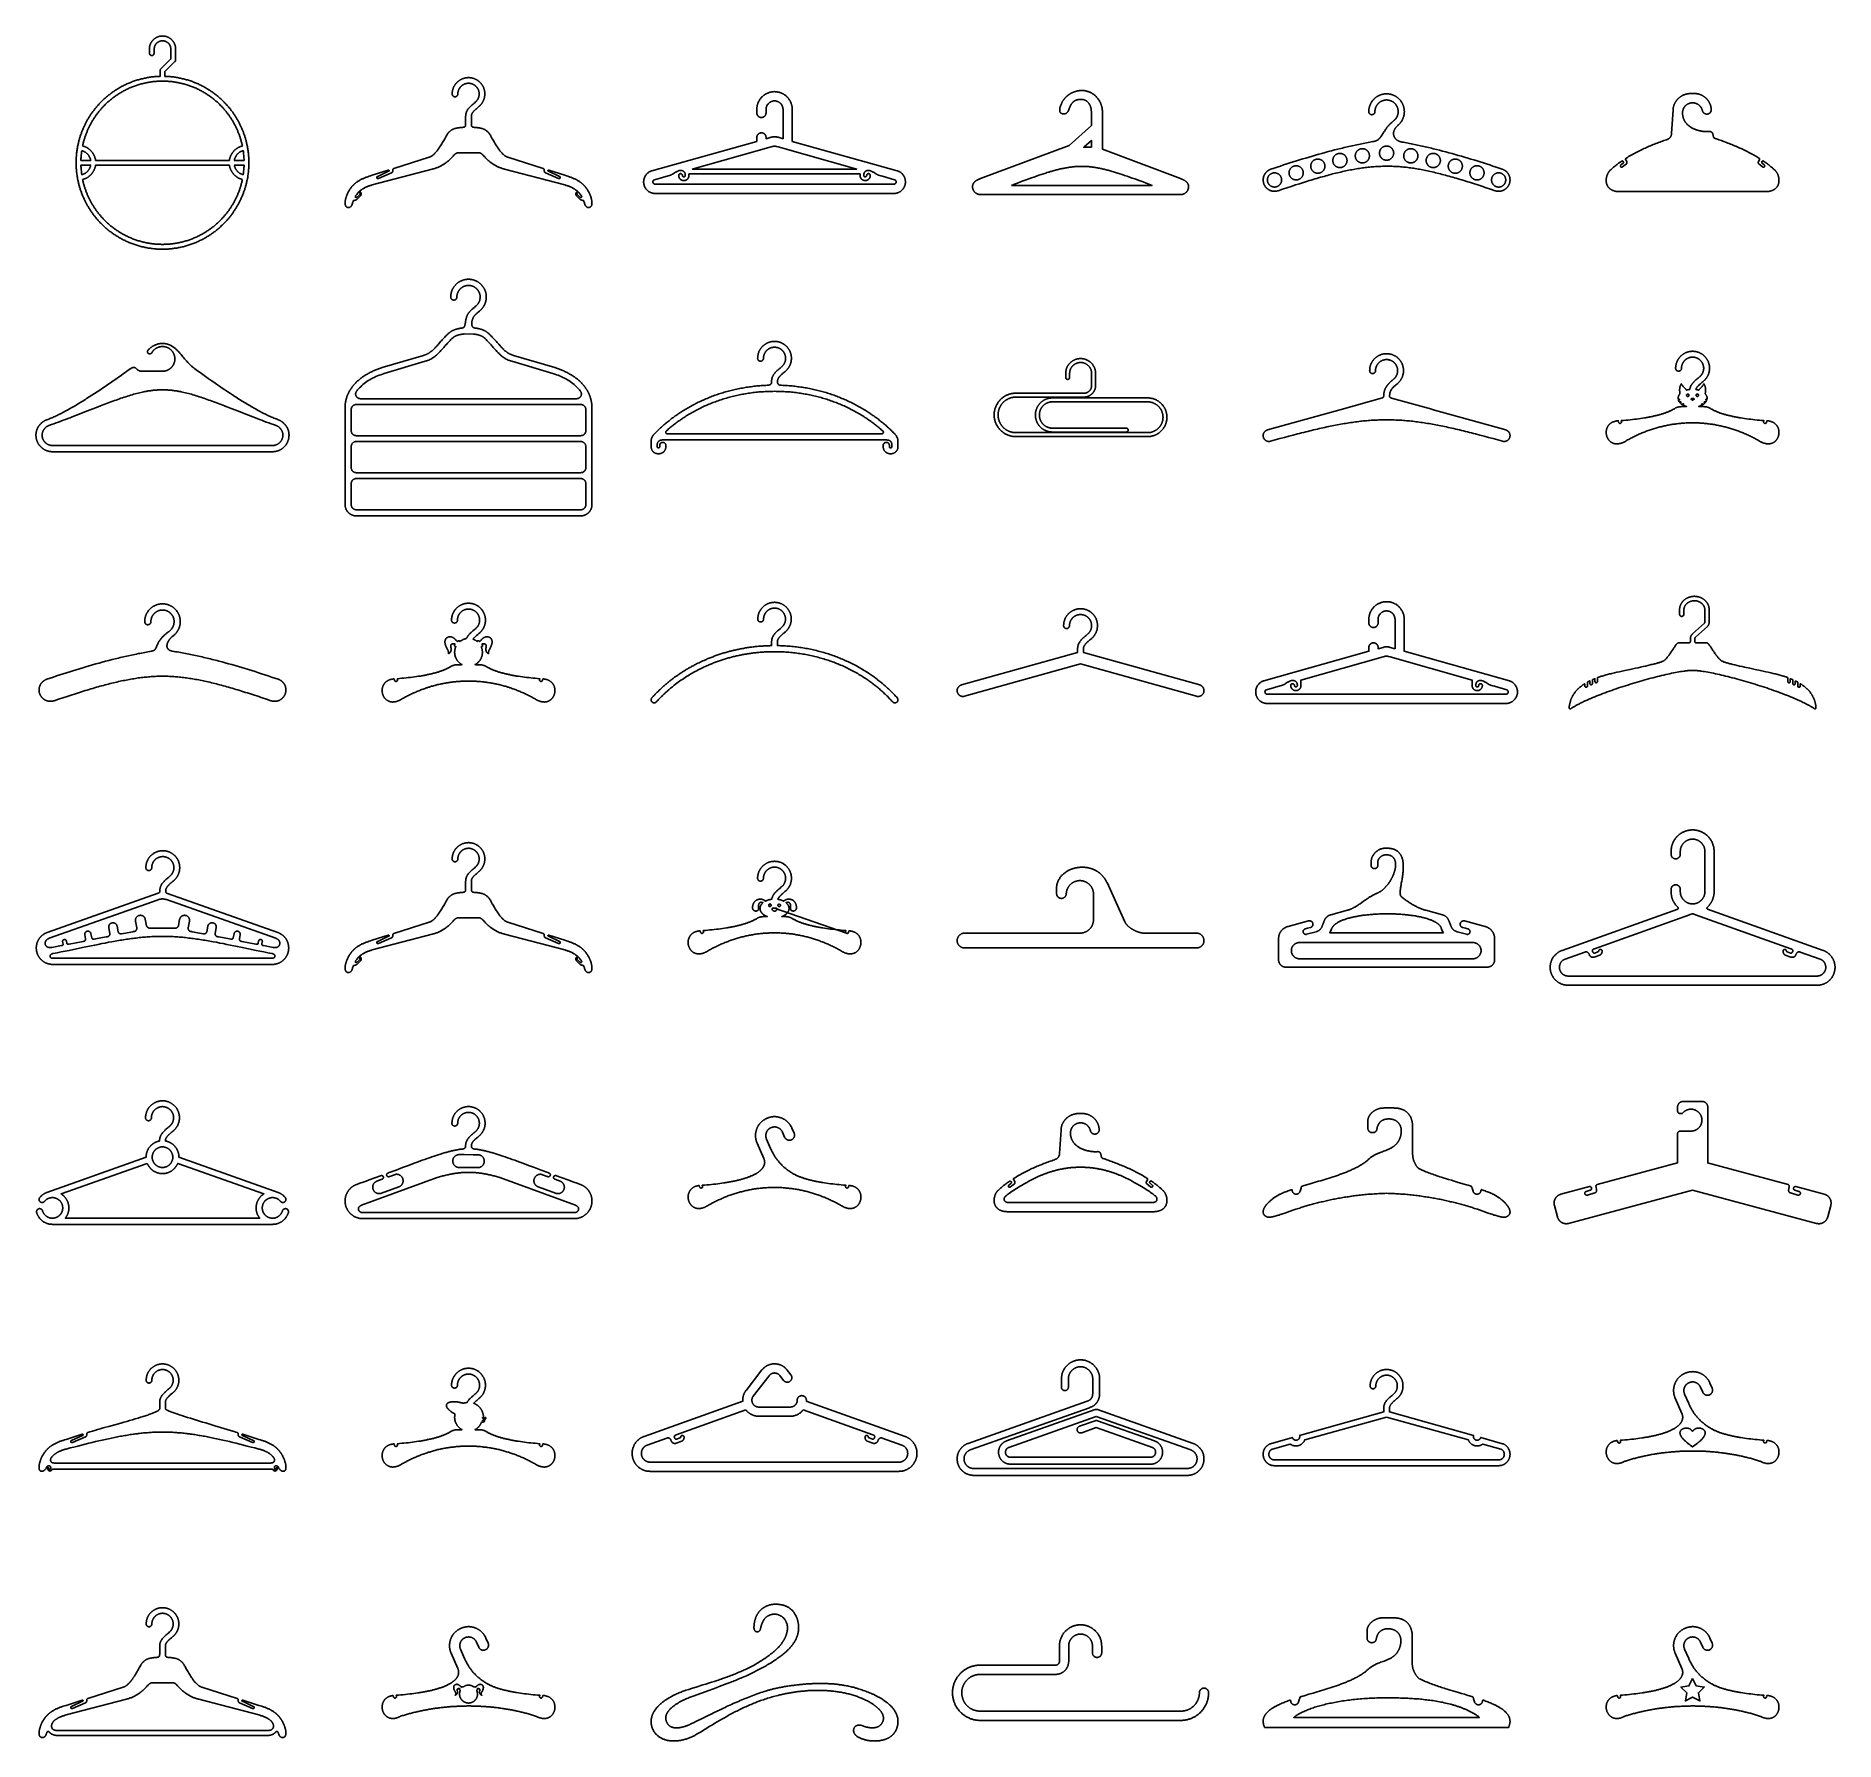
# Model space of a CAD drawing. Extents: x 27 to 2943, y 104 to 2866.
import ezdxf

# ---------------------------------------------------------------- set-up
doc = ezdxf.new("R2010")
doc.units = 0
doc.layers.add('IMPORT_-_HANGER_PACK_EPS', color=18, linetype='CONTINUOUS')

msp = doc.modelspace()

# ---------------------------------------------------------------- linework, layer by layer
at = {"layer": 'IMPORT_-_HANGER_PACK_EPS'}
for points in [[(219, 2838.2), (219, 2838), (219, 2837.8), (218.9, 2837.6), (218.9, 2837.4), (218.9, 2837.2), (218.8, 2837), (218.7, 2836.8), (218.7, 2836.6), (218.6, 2836.5), (218.5, 2836.3), (218.4, 2836.1), (218.3, 2836), (218.2, 2835.8), (218.1, 2835.7), (218, 2835.5), (217.8, 2835.4), (217.7, 2835.3), (217.6, 2835.2), (217.4, 2835), (217.3, 2834.9), (217.1, 2834.8), (216.9, 2834.7), (216.8, 2834.7), (216.6, 2834.6), (216.4, 2834.5), (216.2, 2834.4), (216.1, 2834.4), (215.9, 2834.4), (215.7, 2834.3), (215.5, 2834.3), (215.3, 2834.3), (215.1, 2834.3), (214.9, 2834.3), (214.7, 2834.3), (214.5, 2834.3), (214.3, 2834.4), (214.1, 2834.4), (213.9, 2834.4), (213.7, 2834.5), (213.6, 2834.6), (213.4, 2834.7), (213.2, 2834.7), (213.1, 2834.8), (212.9, 2834.9), (212.8, 2835), (212.6, 2835.2), (212.5, 2835.3), (212.3, 2835.4), (212.2, 2835.5), (212.1, 2835.7), (212, 2835.8), (211.9, 2836), (211.8, 2836.1), (211.7, 2836.3), (211.6, 2836.5), (211.5, 2836.6), (211.4, 2836.8), (211.4, 2837), (211.3, 2837.2), (211.3, 2837.4), (211.2, 2837.6), (211.2, 2837.8), (211.2, 2838), (211.2, 2838.2), (211.2, 2844.7), (211.2, 2845.2), (211.2, 2845.8), (211.3, 2846.3), (211.3, 2846.8), (211.4, 2847.4), (211.4, 2847.9), (211.5, 2848.4), (211.6, 2848.9), (211.7, 2849.5), (211.9, 2850), (212, 2850.5), (212.2, 2851), (212.3, 2851.5), (212.5, 2852), (212.7, 2852.5), (212.9, 2852.9), (213.1, 2853.4), (213.3, 2853.9), (213.5, 2854.3), (213.8, 2854.8), (214, 2855.2), (214.3, 2855.7), (214.6, 2856.1), (214.8, 2856.6), (215.1, 2857), (215.4, 2857.4), (215.8, 2857.8), (216.1, 2858.2), (216.4, 2858.6), (216.7, 2859), (217.1, 2859.3), (217.4, 2859.7), (217.8, 2860.1), (218.2, 2860.4), (218.6, 2860.7), (219, 2861.1), (219.4, 2861.4), (219.8, 2861.7), (220.2, 2862), (220.6, 2862.3), (221, 2862.6), (221.5, 2862.9), (221.9, 2863.1), (222.4, 2863.4), (222.8, 2863.6), (223.3, 2863.8), (223.7, 2864.1), (224.2, 2864.3), (224.7, 2864.5), (225.2, 2864.7), (225.7, 2864.8), (226.2, 2865), (226.7, 2865.1), (227.2, 2865.3), (227.7, 2865.4), (228.2, 2865.5), (228.7, 2865.6), (229.3, 2865.7), (229.8, 2865.8), (230.3, 2865.8), (230.9, 2865.9), (231.4, 2865.9), (231.9, 2865.9), (232.5, 2866), (233, 2865.9), (233.6, 2865.9), (234.1, 2865.9), (234.7, 2865.8), (235.2, 2865.8), (235.7, 2865.7), (236.2, 2865.6), (236.8, 2865.5), (237.3, 2865.4), (237.8, 2865.3), (238.3, 2865.1), (238.8, 2865), (239.3, 2864.8), (239.8, 2864.7), (240.3, 2864.5), (240.8, 2864.3), (241.2, 2864.1), (241.7, 2863.8), (242.2, 2863.6), (242.6, 2863.4), (243.1, 2863.1), (243.5, 2862.9), (243.9, 2862.6), (244.4, 2862.3), (244.8, 2862), (245.2, 2861.7), (245.6, 2861.4), (246, 2861.1), (246.4, 2860.7), (246.8, 2860.4), (247.2, 2860.1), (247.5, 2859.7), (247.9, 2859.3), (248.2, 2859), (248.6, 2858.6), (248.9, 2858.2), (249.2, 2857.8), (249.5, 2857.4), (249.8, 2857), (250.1, 2856.6), (250.4, 2856.1), (250.7, 2855.7), (250.9, 2855.2), (251.2, 2854.8), (251.4, 2854.3), (251.7, 2853.9), (251.9, 2853.4), (252.1, 2852.9), (252.3, 2852.5), (252.5, 2852), (252.6, 2851.5), (252.8, 2851), (253, 2850.5), (253.1, 2850), (253.2, 2849.5), (253.3, 2848.9), (253.4, 2848.4), (253.5, 2847.9), (253.6, 2847.4), (253.7, 2846.8), (253.7, 2846.3), (253.7, 2845.8), (253.8, 2845.2), (253.8, 2844.7), (253.8, 2827.3), (253.8, 2827.1), (253.7, 2826.9), (253.7, 2826.7), (253.7, 2826.5), (253.6, 2826.3), (253.6, 2826.1), (253.5, 2825.9), (253.5, 2825.7), (253.4, 2825.6), (253.3, 2825.4), (253.2, 2825.2), (253.1, 2825.1), (253, 2824.9), (252.9, 2824.8), (252.7, 2824.6), (252.6, 2824.5), (236.4, 2808.3), (236.4, 2800.6), (238.1, 2800.5), (239.8, 2800.5), (241.6, 2800.4), (243.3, 2800.2), (245, 2800.1), (246.7, 2799.9), (248.4, 2799.8), (250.1, 2799.6), (251.8, 2799.3), (253.5, 2799.1), (255.2, 2798.8), (256.8, 2798.5), (258.5, 2798.2), (260.2, 2797.9), (261.8, 2797.6), (263.4, 2797.2), (265.1, 2796.8), (266.7, 2796.4), (268.3, 2796), (269.9, 2795.6), (271.5, 2795.1), (273.1, 2794.7), (274.7, 2794.2), (276.3, 2793.7), (277.9, 2793.1), (279.5, 2792.6), (281, 2792), (282.6, 2791.4), (284.1, 2790.8), (285.6, 2790.2), (287.1, 2789.6), (288.7, 2788.9), (290.2, 2788.3), (291.7, 2787.6), (293.1, 2786.9), (294.6, 2786.1), (296.1, 2785.4), (297.5, 2784.7), (299, 2783.9), (300.4, 2783.1), (301.8, 2782.3), (303.2, 2781.5), (304.6, 2780.6), (306, 2779.8), (307.4, 2778.9), (308.8, 2778), (310.2, 2777.1), (311.5, 2776.2), (312.8, 2775.3), (314.2, 2774.4), (315.5, 2773.4), (316.8, 2772.4), (318.1, 2771.4), (319.4, 2770.4), (320.6, 2769.4), (321.9, 2768.4), (323.1, 2767.3), (324.4, 2766.3), (325.6, 2765.2), (326.8, 2764.1), (328, 2763), (329.2, 2761.9), (330.3, 2760.8), (331.5, 2759.6), (332.4, 2758.7), (333.2, 2757.8), (334.1, 2756.9), (335, 2756), (335.8, 2755.1), (336.7, 2754.2), (337.5, 2753.2), (338.3, 2752.3), (339.2, 2751.3), (340, 2750.3), (340.8, 2749.4), (341.6, 2748.4), (342.4, 2747.4), (343.1, 2746.4), (343.9, 2745.4), (344.7, 2744.4), (345.4, 2743.4), (346.2, 2742.4), (346.9, 2741.3), (347.6, 2740.3), (348.3, 2739.3), (349.1, 2738.2), (349.7, 2737.2), (350.4, 2736.1), (351.1, 2735), (351.8, 2733.9), (352.4, 2732.9), (353.1, 2731.8), (353.7, 2730.7), (354.4, 2729.6), (355, 2728.5), (355.6, 2727.4), (356.2, 2726.2), (356.8, 2725.1), (357.4, 2724), (357.9, 2722.8), (358.5, 2721.7), (359.1, 2720.5), (359.6, 2719.4), (360.1, 2718.2), (360.7, 2717.1), (361.2, 2715.9), (361.7, 2714.7), (362.2, 2713.5), (362.6, 2712.3), (363.1, 2711.1), (363.6, 2709.9), (364, 2708.7), (364.4, 2707.5), (364.9, 2706.3), (365.3, 2705.1), (365.7, 2703.9), (366.1, 2702.6), (366.5, 2701.4), (366.8, 2700.2), (367.2, 2698.9), (367.5, 2697.7), (367.9, 2696.4), (368.2, 2695.2), (368.5, 2693.9), (368.8, 2692.6), (369.1, 2691.4), (369.4, 2690.1), (369.7, 2688.8), (369.7, 2688.8), (370.1, 2686.7), (370.4, 2685), (370.7, 2683.2), (370.9, 2681.4), (371.2, 2679.7), (371.4, 2677.9), (371.6, 2676.1), (371.8, 2674.3), (372, 2672.5), (372, 2672), (372.1, 2671), (372.2, 2670), (372.2, 2669.4), (372.3, 2668.1), (372.3, 2667.7), (372.4, 2666.2), (372.4, 2666), (372.4, 2664.3), (372.4, 2664.2), (372.5, 2662.5), (372.5, 2662.4), (372.5, 2660.7), (372.5, 2658.9), (372.5, 2658.8), (372.4, 2657.1), (372.4, 2657), (372.4, 2655.3), (372.4, 2655.2), (372.3, 2653.6), (372.3, 2653.4), (372.2, 2651.8), (372.2, 2651.5), (372.1, 2650.1), (372.1, 2649.7), (371.9, 2648.3), (371.9, 2647.9), (371.8, 2646.6), (371.7, 2646), (371.6, 2645), (371.5, 2644.1), (371.4, 2643.4), (371.3, 2642.1), (371.3, 2642.1), (371.2, 2641.9), (371.2, 2641.9), (371, 2640.2), (370.8, 2638.6), (370.5, 2636.9), (370.2, 2635.3), (369.7, 2632.5), (369.7, 2632.5), (369.4, 2631.2), (369.1, 2630), (368.8, 2628.7), (368.5, 2627.4), (368.2, 2626.1), (367.9, 2624.9), (367.5, 2623.6), (367.2, 2622.4), (366.8, 2621.1), (366.5, 2619.9), (366.1, 2618.7), (365.7, 2617.4), (365.3, 2616.2), (364.9, 2615), (364.4, 2613.8), (364, 2612.6), (363.6, 2611.4), (363.1, 2610.2), (362.6, 2609), (362.2, 2607.8), (361.7, 2606.6), (361.2, 2605.4), (360.7, 2604.2), (360.1, 2603.1), (359.6, 2601.9), (359.1, 2600.8), (358.5, 2599.6), (357.9, 2598.5), (357.4, 2597.3), (356.8, 2596.2), (356.2, 2595.1), (355.6, 2594), (355, 2592.8), (354.4, 2591.7), (353.7, 2590.6), (353.1, 2589.5), (352.4, 2588.5), (351.8, 2587.4), (351.1, 2586.3), (350.4, 2585.2), (349.7, 2584.2), (349.1, 2583.1), (348.3, 2582.1), (347.6, 2581), (346.9, 2580), (346.2, 2578.9), (345.4, 2577.9), (344.7, 2576.9), (343.9, 2575.9), (343.1, 2574.9), (342.4, 2573.9), (341.6, 2572.9), (340.8, 2571.9), (340, 2571), (339.2, 2570), (338.3, 2569), (337.5, 2568.1), (336.7, 2567.2), (335.8, 2566.2), (335, 2565.3), (334.1, 2564.4), (333.2, 2563.5), (332.4, 2562.6), (331.5, 2561.7), (330.3, 2560.5), (329.1, 2559.3), (327.8, 2558.2), (326.6, 2557), (325.4, 2555.9), (324.1, 2554.8), (322.8, 2553.7), (321.5, 2552.6), (320.2, 2551.6), (318.9, 2550.5), (317.6, 2549.5), (316.2, 2548.5), (314.9, 2547.5), (313.5, 2546.5), (312.1, 2545.5), (310.8, 2544.6), (309.3, 2543.6), (307.9, 2542.7), (306.5, 2541.8), (305.1, 2540.9), (303.6, 2540.1), (302.2, 2539.2), (300.7, 2538.4), (299.2, 2537.6), (297.7, 2536.8), (296.2, 2536), (294.7, 2535.2), (293.2, 2534.5), (291.6, 2533.7), (290.1, 2533), (288.5, 2532.3), (287, 2531.7), (285.4, 2531), (283.8, 2530.4), (282.2, 2529.8), (280.6, 2529.2), (279, 2528.6), (277.4, 2528), (275.7, 2527.5), (274.1, 2527), (272.5, 2526.4), (270.8, 2526), (269.1, 2525.5), (267.5, 2525.1), (265.8, 2524.6), (264.1, 2524.2), (262.4, 2523.9), (260.7, 2523.5), (259, 2523.2), (257.3, 2522.8), (255.5, 2522.5), (253.8, 2522.3), (252.1, 2522), (250.3, 2521.8), (248.6, 2521.6), (246.8, 2521.4), (245, 2521.2), (243.3, 2521.1), (241.5, 2520.9), (239.7, 2520.8), (237.9, 2520.8), (236.1, 2520.7), (234.3, 2520.7), (232.5, 2520.7), (230.7, 2520.7), (228.9, 2520.7), (227.1, 2520.8), (225.3, 2520.8), (223.5, 2520.9), (221.7, 2521.1), (219.9, 2521.2), (218.2, 2521.4), (216.4, 2521.6), (214.7, 2521.8), (212.9, 2522), (211.2, 2522.3), (209.4, 2522.5), (207.7, 2522.8), (206, 2523.2), (204.3, 2523.5), (202.6, 2523.9), (200.9, 2524.2), (199.2, 2524.6), (197.5, 2525.1), (195.8, 2525.5), (194.2, 2526), (192.5, 2526.4), (190.9, 2527), (189.2, 2527.5), (187.6, 2528), (186, 2528.6), (184.4, 2529.2), (182.7, 2529.8), (181.2, 2530.4), (179.6, 2531), (178, 2531.7), (176.4, 2532.3), (174.9, 2533), (173.3, 2533.7), (171.8, 2534.5), (170.3, 2535.2), (168.8, 2536), (167.2, 2536.8), (165.8, 2537.6), (164.3, 2538.4), (162.8, 2539.2), (161.3, 2540.1), (159.9, 2540.9), (158.5, 2541.8), (157, 2542.7), (155.6, 2543.6), (154.2, 2544.6), (152.8, 2545.5), (151.4, 2546.5), (150.1, 2547.5), (148.7, 2548.5), (147.4, 2549.5), (146.1, 2550.5), (144.7, 2551.6), (143.4, 2552.6), (142.1, 2553.7), (140.9, 2554.8), (139.6, 2555.9), (138.4, 2557), (137.1, 2558.2), (135.9, 2559.3), (134.7, 2560.5), (133.5, 2561.7), (132.6, 2562.6), (131.7, 2563.5), (130.9, 2564.4), (130, 2565.3), (129.1, 2566.2), (128.3, 2567.2), (127.5, 2568.1), (126.6, 2569), (125.8, 2570), (125, 2571), (124.2, 2571.9), (123.4, 2572.9), (122.6, 2573.9), (121.8, 2574.9), (121.1, 2575.9), (120.3, 2576.9), (119.5, 2577.9), (118.8, 2578.9), (118.1, 2580), (117.3, 2581), (116.6, 2582.1), (115.9, 2583.1), (115.2, 2584.2), (114.5, 2585.2), (113.9, 2586.3), (113.2, 2587.4), (112.5, 2588.5), (111.9, 2589.5), (111.2, 2590.6), (110.6, 2591.7), (110, 2592.8), (109.4, 2594), (108.8, 2595.1), (108.2, 2596.2), (107.6, 2597.3), (107, 2598.5), (106.5, 2599.6), (105.9, 2600.8), (105.4, 2601.9), (104.8, 2603.1), (104.3, 2604.2), (103.8, 2605.4), (103.3, 2606.6), (102.8, 2607.8), (102.3, 2609), (101.9, 2610.2), (101.4, 2611.4), (101, 2612.6), (100.5, 2613.8), (100.1, 2615), (99.7, 2616.2), (99.3, 2617.4), (98.9, 2618.7), (98.5, 2619.9), (98.1, 2621.1), (97.8, 2622.4), (97.4, 2623.6), (97.1, 2624.9), (96.8, 2626.1), (96.5, 2627.4), (96.2, 2628.7), (95.9, 2630), (95.6, 2631.2), (95.3, 2632.5), (95.3, 2632.5), (94.8, 2635.3), (94.5, 2636.9), (94.2, 2638.6), (94, 2640.2), (93.7, 2641.9), (93.7, 2641.9), (93.7, 2642.1), (93.7, 2642.1), (93.5, 2643.4), (93.5, 2644.1), (93.4, 2645), (93.2, 2646), (93.2, 2646.6), (93.1, 2647.9), (93, 2648.3), (92.9, 2649.7), (92.9, 2650.1), (92.8, 2651.5), (92.8, 2651.8), (92.7, 2653.4), (92.7, 2653.6), (92.6, 2655.2), (92.6, 2655.3), (92.5, 2657), (92.5, 2657.1), (92.5, 2658.8), (92.5, 2658.9), (92.5, 2660.7), (92.5, 2662.4), (92.5, 2662.5), (92.5, 2664.2), (92.5, 2664.3), (92.6, 2666), (92.6, 2666.2), (92.7, 2667.7), (92.7, 2668.1), (92.8, 2669.4), (92.8, 2670), (92.9, 2671), (92.9, 2672), (93, 2672.5), (93.1, 2674.3), (93.3, 2676.1), (93.5, 2677.9), (93.8, 2679.7), (94, 2681.4), (94.3, 2683.2), (94.6, 2685), (94.9, 2686.7), (95.3, 2688.8), (95.3, 2688.8), (95.6, 2690.1), (95.9, 2691.4), (96.2, 2692.6), (96.5, 2693.9), (96.8, 2695.2), (97.1, 2696.4), (97.4, 2697.7), (97.8, 2698.9), (98.1, 2700.2), (98.5, 2701.4), (98.9, 2702.6), (99.3, 2703.9), (99.7, 2705.1), (100.1, 2706.3), (100.5, 2707.5), (101, 2708.7), (101.4, 2709.9), (101.9, 2711.1), (102.3, 2712.3), (102.8, 2713.5), (103.3, 2714.7), (103.8, 2715.9), (104.3, 2717.1), (104.8, 2718.2), (105.4, 2719.4), (105.9, 2720.5), (106.5, 2721.7), (107, 2722.8), (107.6, 2724), (108.2, 2725.1), (108.8, 2726.2), (109.4, 2727.4), (110, 2728.5), (110.6, 2729.6), (111.2, 2730.7), (111.9, 2731.8), (112.5, 2732.9), (113.2, 2733.9), (113.9, 2735), (114.5, 2736.1), (115.2, 2737.2), (115.9, 2738.2), (116.6, 2739.3), (117.3, 2740.3), (118.1, 2741.3), (118.8, 2742.4), (119.5, 2743.4), (120.3, 2744.4), (121.1, 2745.4), (121.8, 2746.4), (122.6, 2747.4), (123.4, 2748.4), (124.2, 2749.4), (125, 2750.3), (125.8, 2751.3), (126.6, 2752.3), (127.5, 2753.2), (128.3, 2754.2), (129.1, 2755.1), (130, 2756), (130.9, 2756.9), (131.7, 2757.8), (132.6, 2758.7), (133.5, 2759.6), (134.6, 2760.8), (135.8, 2761.9), (137, 2763), (138.2, 2764.1), (139.4, 2765.2), (140.6, 2766.3), (141.8, 2767.3), (143.1, 2768.4), (144.3, 2769.4), (145.6, 2770.4), (146.9, 2771.4), (148.2, 2772.4), (149.5, 2773.4), (150.8, 2774.4), (152.1, 2775.3), (153.5, 2776.2), (154.8, 2777.1), (156.2, 2778), (157.5, 2778.9), (158.9, 2779.8), (160.3, 2780.6), (161.7, 2781.5), (163.1, 2782.3), (164.6, 2783.1), (166, 2783.9), (167.4, 2784.7), (168.9, 2785.4), (170.4, 2786.1), (171.8, 2786.9), (173.3, 2787.6), (174.8, 2788.3), (176.3, 2788.9), (177.8, 2789.6), (179.3, 2790.2), (180.9, 2790.8), (182.4, 2791.4), (184, 2792), (185.5, 2792.6), (187.1, 2793.1), (188.7, 2793.7), (190.2, 2794.2), (191.8, 2794.7), (193.4, 2795.1), (195, 2795.6), (196.6, 2796), (198.3, 2796.4), (199.9, 2796.8), (201.5, 2797.2), (203.2, 2797.6), (204.8, 2797.9), (206.5, 2798.2), (208.1, 2798.5), (209.8, 2798.8), (211.5, 2799.1), (213.2, 2799.3), (214.9, 2799.6), (216.6, 2799.8), (218.3, 2799.9), (220, 2800.1), (221.7, 2800.2), (223.4, 2800.4), (225.1, 2800.5), (226.9, 2800.5), (228.6, 2800.6), (228.6, 2809.9), (228.6, 2809.9), (228.6, 2810.1), (228.6, 2810.3), (228.6, 2810.4), (228.7, 2810.6), (228.7, 2810.8), (228.8, 2811), (228.8, 2811.2), (228.9, 2811.3), (229, 2811.5), (229, 2811.7), (229.1, 2811.9), (229.2, 2812), (229.3, 2812.2), (229.5, 2812.3), (229.6, 2812.5), (229.7, 2812.6), (246, 2828.9), (246, 2844.7), (246, 2845), (246, 2845.4), (246, 2845.7), (245.9, 2846), (245.9, 2846.4), (245.8, 2846.7), (245.8, 2847), (245.7, 2847.4), (245.6, 2847.7), (245.6, 2848), (245.5, 2848.4), (245.4, 2848.7), (245.3, 2849), (245.2, 2849.3), (245, 2849.6), (244.9, 2849.9), (244.8, 2850.2), (244.7, 2850.5), (244.5, 2850.8), (244.4, 2851.1), (244.2, 2851.4), (244, 2851.7), (243.9, 2851.9), (243.7, 2852.2), (243.5, 2852.5), (243.3, 2852.7), (243.1, 2853), (242.9, 2853.2), (242.7, 2853.5), (242.5, 2853.7), (242.2, 2854), (242, 2854.2), (241.8, 2854.4), (241.5, 2854.7), (241.3, 2854.9), (241.1, 2855.1), (240.8, 2855.3), (240.5, 2855.5), (240.3, 2855.7), (240, 2855.9), (239.7, 2856), (239.5, 2856.2), (239.2, 2856.4), (238.9, 2856.5), (238.6, 2856.7), (238.3, 2856.8), (238, 2857), (237.7, 2857.1), (237.4, 2857.2), (237.1, 2857.4), (236.8, 2857.5), (236.5, 2857.6), (236.2, 2857.7), (235.8, 2857.7), (235.5, 2857.8), (235.2, 2857.9), (234.9, 2858), (234.5, 2858), (234.2, 2858.1), (233.9, 2858.1), (233.5, 2858.1), (233.2, 2858.2), (232.8, 2858.2), (232.5, 2858.2), (232.1, 2858.2), (231.8, 2858.2), (231.4, 2858.1), (231.1, 2858.1), (230.8, 2858.1), (230.4, 2858), (230.1, 2858), (229.8, 2857.9), (229.4, 2857.8), (229.1, 2857.7), (228.8, 2857.7), (228.5, 2857.6), (228.2, 2857.5), (227.9, 2857.4), (227.5, 2857.2), (227.2, 2857.1), (226.9, 2857), (226.6, 2856.8), (226.4, 2856.7), (226.1, 2856.5), (225.8, 2856.4), (225.5, 2856.2), (225.2, 2856), (224.9, 2855.9), (224.7, 2855.7), (224.4, 2855.5), (224.2, 2855.3), (223.9, 2855.1), (223.7, 2854.9), (223.4, 2854.7), (223.2, 2854.4), (222.9, 2854.2), (222.7, 2854), (222.5, 2853.7), (222.3, 2853.5), (222.1, 2853.2), (221.9, 2853), (221.7, 2852.7), (221.5, 2852.5), (221.3, 2852.2), (221.1, 2851.9), (220.9, 2851.7), (220.8, 2851.4), (220.6, 2851.1), (220.5, 2850.8), (220.3, 2850.5), (220.2, 2850.2), (220, 2849.9), (219.9, 2849.6), (219.8, 2849.3), (219.7, 2849), (219.6, 2848.7), (219.5, 2848.4), (219.4, 2848), (219.3, 2847.7), (219.3, 2847.4), (219.2, 2847), (219.1, 2846.7), (219.1, 2846.4), (219, 2846), (219, 2845.7), (219, 2845.4), (219, 2845), (219, 2844.7)], [(884.5, 2640.3), (858.3, 2648.6), (858.2, 2648.6), (858.1, 2648.6), (858, 2648.6), (857.9, 2648.6), (857.8, 2648.6), (857.7, 2648.6), (857.6, 2648.6), (857.5, 2648.6), (857.4, 2648.5), (857.4, 2648.5), (857.3, 2648.4), (857.2, 2648.4), (857.2, 2648.3), (857.1, 2648.2), (857.1, 2648.2), (857.1, 2648.1), (857, 2648), (857, 2647.9), (857, 2647.8), (857, 2647.7), (857, 2647.7), (857, 2647.6), (857.1, 2647.5), (857.1, 2647.4), (857.1, 2647.3), (857.2, 2647.2), (857.3, 2647.2), (857.3, 2647.1), (857.4, 2647), (857.5, 2646.9), (857.6, 2646.9), (857.7, 2646.8), (875.5, 2638.6), (875.8, 2638.5), (876, 2638.4), (876.2, 2638.2), (876.4, 2638), (876.5, 2637.9), (876.7, 2637.7), (876.8, 2637.5), (876.9, 2637.4), (877, 2637.2), (877, 2637), (877, 2636.8), (877, 2636.6), (877, 2636.5), (877, 2636.3), (877, 2636.1), (876.9, 2636), (876.8, 2635.8), (876.7, 2635.7), (876.6, 2635.5), (876.5, 2635.4), (876.3, 2635.3), (876.2, 2635.2), (876, 2635.1), (875.8, 2635), (875.7, 2635), (875.5, 2634.9), (875.3, 2634.9), (875, 2634.9), (874.8, 2634.9), (874.6, 2635), (874.4, 2635.1), (874.1, 2635.2), (853, 2644.4), (852.7, 2644.5), (852.5, 2644.6), (852.3, 2644.7), (852.2, 2644.9), (852, 2645), (851.9, 2645.2), (851.7, 2645.4), (851.6, 2645.5), (851.5, 2645.7), (851.4, 2645.9), (851.3, 2646.1), (851.3, 2646.4), (851.2, 2646.6), (851.2, 2646.8), (851.1, 2647.1), (851.1, 2647.3), (850.9, 2649.2), (850.9, 2649.5), (850.8, 2649.8), (850.8, 2650), (850.7, 2650.1), (850.7, 2650.3), (850.6, 2650.4), (850.5, 2650.6), (850.4, 2650.7), (850.3, 2650.9), (850.2, 2651), (850, 2651.1), (849.9, 2651.2), (849.7, 2651.3), (849.5, 2651.4), (792.2, 2669.5), (791.9, 2669.6), (791.5, 2669.8), (791.2, 2669.9), (790.8, 2670), (790.5, 2670.2), (790.1, 2670.4), (789.8, 2670.5), (789.5, 2670.7), (789.1, 2670.9), (788.8, 2671.1), (788.1, 2671.5), (787.4, 2672), (786.8, 2672.4), (786.1, 2672.9), (785.5, 2673.5), (784.8, 2674), (784.2, 2674.6), (783.5, 2675.2), (782.9, 2675.9), (782.3, 2676.5), (781.7, 2677.2), (781, 2677.9), (780.4, 2678.6), (779.8, 2679.3), (779.2, 2680.1), (778.6, 2680.8), (778, 2681.6), (777.5, 2682.4), (776.9, 2683.2), (776.3, 2684), (775.8, 2684.8), (775.2, 2685.6), (774.6, 2686.5), (774.1, 2687.3), (773.6, 2688.1), (772.5, 2689.8), (771.5, 2691.5), (770.5, 2693.2), (769.5, 2694.8), (768.6, 2696.5), (766.8, 2699.6), (765.2, 2702.5), (764.4, 2703.9), (763.7, 2705.1), (763, 2706.3), (762.3, 2707.4), (762, 2707.9), (761.7, 2708.3), (761.4, 2708.8), (761.1, 2709.2), (760.8, 2709.5), (760.5, 2709.8), (760.3, 2710.1), (760, 2710.4), (759.4, 2710.9), (758.8, 2711.5), (758.3, 2712), (757.7, 2712.4), (757.1, 2712.8), (756.5, 2713.3), (755.9, 2713.6), (755.3, 2714), (754.7, 2714.3), (754.1, 2714.6), (753.4, 2714.9), (752.8, 2715.2), (752.2, 2715.5), (751.6, 2715.7), (750.9, 2715.9), (750.3, 2716.1), (749.6, 2716.3), (749, 2716.5), (748.3, 2716.6), (747.7, 2716.7), (747, 2716.9), (746.3, 2717), (745.6, 2717.1), (744.9, 2717.2), (744.2, 2717.3), (743.5, 2717.4), (742.1, 2717.5), (740.6, 2717.6), (739, 2717.8), (738.5, 2717.8), (738, 2717.9), (737.5, 2717.9), (737, 2718), (736.6, 2718), (736.2, 2718.1), (735.9, 2718.2), (735.5, 2718.3), (735.2, 2718.4), (734.9, 2718.5), (734.7, 2718.7), (734.4, 2718.8), (734.2, 2718.9), (734, 2719.1), (733.9, 2719.3), (733.7, 2719.5), (733.6, 2719.7), (733.4, 2720), (733.3, 2720.2), (733.3, 2720.5), (733.2, 2720.8), (733.1, 2721.1), (733.1, 2721.4), (733, 2721.8), (733, 2722.2), (733, 2722.6), (732.9, 2723.5), (732.9, 2724.5), (732.9, 2725.7), (732.9, 2726), (732.9, 2726.3), (732.9, 2736), (732.9, 2736.5), (733, 2737), (733, 2737.5), (733.1, 2737.9), (733.3, 2738.4), (733.4, 2738.9), (733.6, 2739.3), (733.8, 2739.8), (734, 2740.2), (734.2, 2740.7), (734.4, 2741.1), (734.7, 2741.6), (735, 2742), (735.3, 2742.4), (735.6, 2742.8), (736, 2743.3), (736.3, 2743.7), (736.7, 2744.1), (737.1, 2744.5), (737.5, 2744.9), (737.9, 2745.3), (738.3, 2745.7), (739.2, 2746.5), (740.1, 2747.3), (741, 2748.2), (742.9, 2749.8), (744.5, 2751.1), (745.8, 2752.2), (746.1, 2752.5), (746.1, 2752.5), (746.1, 2752.5), (746.1, 2752.5), (746.5, 2752.9), (746.9, 2753.3), (747.3, 2753.7), (747.7, 2754.1), (748.1, 2754.5), (748.5, 2754.9), (748.8, 2755.3), (749.2, 2755.8), (749.5, 2756.2), (749.8, 2756.7), (750.2, 2757.2), (750.5, 2757.6), (750.8, 2758.1), (751.1, 2758.6), (751.4, 2759.1), (751.6, 2759.6), (752.1, 2760.4), (752.3, 2760.8), (752.4, 2761.2), (752.7, 2761.8), (753, 2762.4), (753.2, 2763.1), (753.4, 2763.7), (753.6, 2764.4), (753.8, 2765.1), (754, 2765.7), (754.2, 2766.4), (754.3, 2767.1), (754.4, 2767.8), (754.5, 2768.5), (754.6, 2769.2), (754.7, 2769.9), (754.7, 2770.6), (754.8, 2771.3), (754.8, 2772.1), (754.8, 2772.1), (754.8, 2772.1), (754.8, 2772.1), (754.8, 2772.1), (754.8, 2772.7), (754.7, 2773.4), (754.7, 2774.1), (754.6, 2774.8), (754.6, 2775.4), (754.5, 2776.1), (754.4, 2776.8), (754.2, 2777.4), (754.1, 2778), (753.9, 2778.7), (753.8, 2779.3), (753.6, 2779.9), (753.4, 2780.6), (753.2, 2781.2), (752.9, 2781.8), (752.7, 2782.4), (752.4, 2783), (752.2, 2783.5), (751.9, 2784.1), (751.6, 2784.7), (751.3, 2785.2), (750.9, 2785.8), (750.6, 2786.3), (750.3, 2786.9), (749.9, 2787.4), (749.5, 2787.9), (749.1, 2788.4), (748.7, 2788.9), (748.3, 2789.4), (747.9, 2789.8), (747.5, 2790.3), (747, 2790.8), (746.6, 2791.2), (746.1, 2791.6), (745.6, 2792.1), (745.2, 2792.5), (744.7, 2792.9), (744.2, 2793.3), (743.7, 2793.6), (743.1, 2794), (742.6, 2794.3), (742.1, 2794.7), (741.5, 2795), (740.9, 2795.3), (740.4, 2795.6), (739.8, 2795.9), (739.2, 2796.2), (738.6, 2796.4), (738, 2796.7), (737.4, 2796.9), (736.8, 2797.1), (736.2, 2797.3), (735.6, 2797.5), (735, 2797.7), (734.3, 2797.8), (733.7, 2798), (733, 2798.1), (732.4, 2798.2), (731.7, 2798.3), (731, 2798.4), (730.4, 2798.4), (729.7, 2798.5), (729, 2798.5), (728.3, 2798.5), (728.3, 2798.5), (728.3, 2798.5), (728.3, 2798.5), (728.3, 2798.5), (727.6, 2798.5), (727, 2798.5), (726.3, 2798.4), (725.6, 2798.4), (725, 2798.3), (724.3, 2798.2), (723.6, 2798.1), (723, 2798), (722.4, 2797.8), (721.7, 2797.7), (721.1, 2797.5), (720.5, 2797.3), (719.8, 2797.1), (719.2, 2796.9), (718.6, 2796.7), (718, 2796.4), (717.4, 2796.2), (716.9, 2795.9), (716.3, 2795.6), (715.7, 2795.3), (715.2, 2795), (714.6, 2794.7), (714.1, 2794.3), (713.5, 2794), (713, 2793.6), (712.5, 2793.3), (712, 2792.9), (711.5, 2792.5), (711, 2792.1), (710.5, 2791.6), (710.1, 2791.2), (709.6, 2790.8), (709.2, 2790.3), (708.8, 2789.8), (708.3, 2789.4), (707.9, 2788.9), (707.5, 2788.4), (707.1, 2787.9), (706.8, 2787.4), (706.4, 2786.9), (706.1, 2786.3), (705.7, 2785.8), (705.4, 2785.2), (705.1, 2784.7), (704.8, 2784.1), (704.5, 2783.5), (704.2, 2783), (704, 2782.4), (703.7, 2781.8), (703.5, 2781.2), (703.3, 2780.6), (703.1, 2779.9), (702.9, 2779.3), (702.7, 2778.7), (702.6, 2778), (702.4, 2777.4), (702.3, 2776.8), (702.2, 2776.1), (702.1, 2775.4), (702, 2774.8), (702, 2774.1), (701.9, 2773.4), (701.9, 2772.7), (701.9, 2772.1), (701.9, 2772.1), (701.9, 2772.1), (701.9, 2771.8), (701.9, 2771.6), (701.9, 2771.4), (702, 2771.1), (702, 2770.9), (702.1, 2770.7), (702.2, 2770.5), (702.2, 2770.3), (702.3, 2770.1), (702.4, 2769.9), (702.5, 2769.7), (702.7, 2769.5), (702.8, 2769.3), (702.9, 2769.1), (703.1, 2769), (703.2, 2768.8), (703.4, 2768.7), (703.6, 2768.5), (703.7, 2768.4), (703.9, 2768.3), (704.1, 2768.1), (704.3, 2768), (704.5, 2767.9), (704.7, 2767.8), (704.9, 2767.8), (705.1, 2767.7), (705.3, 2767.6), (705.5, 2767.6), (705.8, 2767.5), (706, 2767.5), (706.2, 2767.5), (706.5, 2767.5), (706.7, 2767.5), (706.9, 2767.5), (707.2, 2767.5), (707.4, 2767.6), (707.6, 2767.6), (707.8, 2767.7), (708, 2767.8), (708.3, 2767.8), (708.5, 2767.9), (708.7, 2768), (708.9, 2768.1), (709, 2768.3), (709.2, 2768.4), (709.4, 2768.5), (709.6, 2768.7), (709.7, 2768.8), (709.9, 2769), (710, 2769.1), (710.1, 2769.3), (710.3, 2769.5), (710.4, 2769.7), (710.5, 2769.9), (710.6, 2770.1), (710.7, 2770.3), (710.8, 2770.5), (710.9, 2770.7), (710.9, 2770.9), (711, 2771.1), (711, 2771.4), (711, 2771.6), (711.1, 2771.8), (711.1, 2772.1), (711.1, 2772.1), (711, 2772.1), (711, 2772.5), (711.1, 2773), (711.1, 2773.4), (711.1, 2773.8), (711.2, 2774.3), (711.2, 2774.7), (711.3, 2775.1), (711.4, 2775.5), (711.5, 2776), (711.6, 2776.4), (711.7, 2776.8), (711.8, 2777.2), (712, 2777.6), (712.1, 2778), (712.2, 2778.4), (712.4, 2778.8), (712.6, 2779.2), (712.8, 2779.5), (712.9, 2779.9), (713.1, 2780.3), (713.3, 2780.7), (713.6, 2781), (713.8, 2781.4), (714, 2781.7), (714.2, 2782.1), (714.5, 2782.4), (714.7, 2782.7), (715, 2783), (715.3, 2783.4), (715.5, 2783.7), (715.8, 2784), (716.1, 2784.3), (716.4, 2784.6), (716.7, 2784.9), (717, 2785.1), (717.4, 2785.4), (717.7, 2785.7), (718, 2785.9), (718.3, 2786.2), (718.7, 2786.4), (719, 2786.6), (719.4, 2786.8), (719.7, 2787.1), (720.1, 2787.3), (720.5, 2787.5), (720.9, 2787.6), (721.2, 2787.8), (721.6, 2788), (722, 2788.2), (722.4, 2788.3), (722.8, 2788.4), (723.2, 2788.6), (723.6, 2788.7), (724, 2788.8), (724.4, 2788.9), (724.9, 2789), (725.3, 2789.1), (725.7, 2789.2), (726.1, 2789.2), (726.6, 2789.3), (727, 2789.3), (727.4, 2789.3), (727.9, 2789.3), (728.3, 2789.4), (728.3, 2789.3), (728.3, 2789.3), (728.3, 2789.3), (728.3, 2789.4), (728.8, 2789.3), (729.2, 2789.3), (729.7, 2789.3), (730.1, 2789.3), (730.5, 2789.2), (731, 2789.2), (731.4, 2789.1), (731.8, 2789), (732.2, 2788.9), (732.6, 2788.8), (733.1, 2788.7), (733.5, 2788.6), (733.9, 2788.4), (734.3, 2788.3), (734.7, 2788.2), (735, 2788), (735.4, 2787.8), (735.8, 2787.6), (736.2, 2787.5), (736.6, 2787.3), (736.9, 2787.1), (737.3, 2786.8), (737.6, 2786.6), (738, 2786.4), (738.3, 2786.2), (738.7, 2785.9), (739, 2785.7), (739.3, 2785.4), (739.6, 2785.1), (739.9, 2784.9), (740.3, 2784.6), (740.5, 2784.3), (740.8, 2784), (741.1, 2783.7), (741.4, 2783.4), (741.7, 2783), (741.9, 2782.7), (742.2, 2782.4), (742.4, 2782.1), (742.7, 2781.7), (742.9, 2781.4), (743.1, 2781), (743.3, 2780.7), (743.5, 2780.3), (743.7, 2779.9), (743.9, 2779.5), (744.1, 2779.2), (744.3, 2778.8), (744.4, 2778.4), (744.6, 2778), (744.7, 2777.6), (744.8, 2777.2), (745, 2776.8), (745.1, 2776.4), (745.2, 2776), (745.3, 2775.5), (745.4, 2775.1), (745.4, 2774.7), (745.5, 2774.3), (745.5, 2773.8), (745.6, 2773.4), (745.6, 2773), (745.6, 2772.5), (745.6, 2772.1), (745.6, 2772.1), (745.6, 2772.1), (745.6, 2772.1), (745.6, 2772.1), (745.6, 2771.6), (745.6, 2771.1), (745.6, 2770.7), (745.5, 2770.2), (745.5, 2769.7), (745.4, 2769.3), (745.3, 2768.8), (745.2, 2768.4), (745.1, 2767.9), (745, 2767.5), (744.9, 2767.1), (744.7, 2766.6), (744.6, 2766.2), (744.4, 2765.8), (744.3, 2765.4), (744.1, 2764.9), (743.8, 2764.4), (743.6, 2763.9), (743.4, 2763.6), (743.2, 2763.3), (743, 2763), (742.8, 2762.6), (742.6, 2762.3), (742.4, 2762), (742.2, 2761.8), (742, 2761.5), (741.8, 2761.2), (741.5, 2760.9), (741.3, 2760.6), (741, 2760.3), (740.8, 2760.1), (740.5, 2759.8), (740.3, 2759.6), (740, 2759.3), (740, 2759.3), (740, 2759.3), (739.8, 2759.1), (738.3, 2757.9), (737, 2756.8), (735.8, 2755.7), (734.5, 2754.6), (733.2, 2753.5), (732.6, 2753), (732, 2752.4), (731.5, 2751.9), (730.9, 2751.3), (730.3, 2750.7), (729.8, 2750.2), (729.3, 2749.6), (728.7, 2749), (728.3, 2748.4), (727.8, 2747.8), (727.3, 2747.2), (726.9, 2746.5), (726.5, 2745.9), (726.1, 2745.2), (725.8, 2744.6), (725.6, 2744.2), (725.4, 2743.9), (725.3, 2743.5), (725.1, 2743.2), (725, 2742.8), (724.8, 2742.5), (724.7, 2742.1), (724.6, 2741.7), (724.5, 2741.3), (724.4, 2741), (724.3, 2740.6), (724.2, 2740.2), (724.1, 2739.8), (724, 2739.4), (724, 2739), (723.9, 2738.6), (723.9, 2738.2), (723.8, 2737.7), (723.8, 2737.3), (723.8, 2736.9), (723.8, 2736.4), (723.7, 2736), (723.7, 2726.3), (723.7, 2724.7), (723.7, 2723.7), (723.7, 2722.8), (723.7, 2722.4), (723.7, 2722), (723.6, 2721.7), (723.6, 2721.3), (723.5, 2721), (723.5, 2720.7), (723.4, 2720.5), (723.3, 2720.2), (723.2, 2720), (723.1, 2719.7), (723, 2719.5), (722.8, 2719.3), (722.7, 2719.1), (722.5, 2719), (722.3, 2718.8), (722.1, 2718.7), (721.8, 2718.6), (721.6, 2718.5), (721.3, 2718.4), (721, 2718.3), (720.7, 2718.2), (720.3, 2718.1), (719.9, 2718), (719.5, 2718), (719.1, 2717.9), (718.6, 2717.9), (717.6, 2717.8), (716.1, 2717.6), (714.6, 2717.5), (713.2, 2717.4), (712.4, 2717.3), (711.7, 2717.2), (711, 2717.1), (710.4, 2717), (709.7, 2716.9), (709, 2716.7), (708.3, 2716.6), (707.7, 2716.5), (707, 2716.3), (706.4, 2716.1), (705.7, 2715.9), (705.1, 2715.7), (704.5, 2715.5), (703.8, 2715.2), (703.2, 2714.9), (702.6, 2714.6), (702, 2714.3), (701.4, 2714), (700.8, 2713.6), (700.2, 2713.3), (699.6, 2712.8), (699, 2712.4), (698.4, 2712), (697.8, 2711.5), (697.2, 2710.9), (696.7, 2710.4), (696.4, 2710.1), (696.1, 2709.8), (695.9, 2709.5), (695.6, 2709.2), (695.3, 2708.8), (695, 2708.3), (694.7, 2707.9), (694.4, 2707.4), (693.7, 2706.3), (693, 2705.1), (692.3, 2703.9), (691.5, 2702.5), (689.8, 2699.6), (688.1, 2696.5), (687.1, 2694.8), (686.2, 2693.2), (685.2, 2691.5), (684.2, 2689.8), (683.1, 2688.1), (682.6, 2687.3), (682, 2686.5), (681.5, 2685.6), (680.9, 2684.8), (680.4, 2684), (679.8, 2683.2), (679.2, 2682.4), (678.6, 2681.6), (678, 2680.8), (677.4, 2680.1), (676.8, 2679.3), (676.2, 2678.6), (675.6, 2677.9), (675, 2677.2), (674.4, 2676.5), (673.8, 2675.9), (673.1, 2675.2), (672.5, 2674.6), (671.9, 2674), (671.2, 2673.5), (670.6, 2672.9), (669.9, 2672.4), (669.2, 2672), (668.6, 2671.5), (667.9, 2671.1), (667.6, 2670.9), (667.2, 2670.7), (666.9, 2670.5), (666.5, 2670.4), (666.2, 2670.2), (665.8, 2670), (665.5, 2669.9), (665.2, 2669.8), (664.8, 2669.6), (664.5, 2669.5), (607.2, 2651.4), (607, 2651.3), (606.8, 2651.2), (606.6, 2651.1), (606.5, 2651), (606.4, 2650.9), (606.3, 2650.7), (606.2, 2650.6), (606.1, 2650.4), (606, 2650.3), (605.9, 2650.1), (605.9, 2650), (605.8, 2649.8), (605.8, 2649.5), (605.7, 2649.2), (605.6, 2647.3), (605.5, 2647.1), (605.5, 2646.8), (605.5, 2646.6), (605.4, 2646.4), (605.3, 2646.1), (605.3, 2645.9), (605.2, 2645.7), (605.1, 2645.5), (604.9, 2645.4), (604.8, 2645.2), (604.7, 2645), (604.5, 2644.9), (604.3, 2644.7), (604.1, 2644.6), (603.9, 2644.5), (603.7, 2644.4), (582.6, 2635.2), (582.3, 2635.1), (582.1, 2635), (581.8, 2634.9), (581.6, 2634.9), (581.4, 2634.9), (581.2, 2634.9), (581, 2635), (580.8, 2635), (580.6, 2635.1), (580.5, 2635.2), (580.3, 2635.3), (580.2, 2635.4), (580.1, 2635.5), (580, 2635.7), (579.9, 2635.8), (579.8, 2636), (579.7, 2636.1), (579.7, 2636.3), (579.6, 2636.5), (579.6, 2636.6), (579.6, 2636.8), (579.7, 2637), (579.7, 2637.2), (579.8, 2637.4), (579.9, 2637.5), (580, 2637.7), (580.1, 2637.9), (580.3, 2638), (580.5, 2638.2), (580.7, 2638.4), (580.9, 2638.5), (581.2, 2638.6), (598.9, 2646.8), (599, 2646.9), (599.2, 2646.9), (599.3, 2647), (599.3, 2647.1), (599.4, 2647.2), (599.5, 2647.2), (599.5, 2647.3), (599.6, 2647.4), (599.6, 2647.5), (599.6, 2647.6), (599.7, 2647.7), (599.7, 2647.7), (599.7, 2647.8), (599.7, 2647.9), (599.6, 2648), (599.6, 2648.1), (599.6, 2648.2), (599.5, 2648.2), (599.5, 2648.3), (599.4, 2648.4), (599.4, 2648.4), (599.3, 2648.5), (599.2, 2648.5), (599.2, 2648.6), (599.1, 2648.6), (599, 2648.6), (598.9, 2648.6), (598.8, 2648.6), (598.7, 2648.6), (598.6, 2648.6), (598.4, 2648.6), (598.3, 2648.6), (572.2, 2640.3), (569.7, 2639.5), (567.3, 2638.7), (566.1, 2638.3), (565, 2637.9), (563.8, 2637.5), (562.6, 2637.1), (561.5, 2636.7), (560.4, 2636.2), (559.2, 2635.8), (558.1, 2635.3), (557, 2634.8), (556, 2634.3), (554.9, 2633.8), (553.8, 2633.3), (552.8, 2632.7), (551.8, 2632.1), (550.7, 2631.5), (549.7, 2630.9), (548.7, 2630.3), (548.2, 2629.9), (547.7, 2629.6), (547.3, 2629.2), (546.8, 2628.9), (546.3, 2628.5), (545.8, 2628.1), (545.4, 2627.8), (544.9, 2627.4), (544.4, 2627), (544, 2626.6), (543.5, 2626.2), (543, 2625.7), (542.6, 2625.3), (542.2, 2624.9), (541.7, 2624.4), (541.3, 2624), (540.8, 2623.5), (540.4, 2623), (540, 2622.5), (539.5, 2622), (539.1, 2621.5), (538.7, 2621), (538.2, 2620.3), (537.7, 2619.7), (537.2, 2619), (536.7, 2618.3), (536.2, 2617.6), (535.7, 2616.9), (535.2, 2616.1), (534.8, 2615.4), (534.3, 2614.7), (533.9, 2613.9), (533.5, 2613.2), (533.1, 2612.4), (532.7, 2611.7), (532.3, 2610.9), (532, 2610.1), (531.6, 2609.3), (531.3, 2608.5), (531, 2607.7), (530.7, 2606.9), (530.4, 2606.1), (530.1, 2605.2), (529.9, 2604.4), (529.7, 2603.6), (529.4, 2602.7), (529.2, 2601.9), (529.1, 2601), (528.9, 2600.1), (528.7, 2599.3), (528.6, 2598.4), (528.5, 2597.5), (528.4, 2596.6), (528.4, 2595.7), (528.3, 2595.3), (528.3, 2594.9), (528.3, 2594.4), (528.4, 2594.1), (528.4, 2593.7), (528.5, 2593.3), (528.5, 2592.9), (528.6, 2592.6), (528.7, 2592.3), (528.8, 2591.9), (528.9, 2591.6), (529, 2591.3), (529.2, 2591.1), (529.3, 2590.8), (529.5, 2590.5), (529.6, 2590.3), (529.8, 2590.1), (530, 2589.8), (530.2, 2589.6), (530.3, 2589.4), (530.6, 2589.3), (530.8, 2589.1), (531, 2588.9), (531.2, 2588.8), (531.4, 2588.7), (531.7, 2588.6), (531.9, 2588.5), (532.1, 2588.4), (532.4, 2588.3), (532.6, 2588.2), (532.9, 2588.2), (533.1, 2588.1), (533.4, 2588.1), (533.6, 2588.1), (533.9, 2588.1), (534.1, 2588.1), (534.4, 2588.1), (534.7, 2588.2), (534.9, 2588.2), (535.2, 2588.3), (535.4, 2588.3), (535.7, 2588.4), (535.9, 2588.5), (536.2, 2588.6), (536.4, 2588.8), (536.7, 2588.9), (536.9, 2589), (537.1, 2589.2), (537.3, 2589.4), (537.6, 2589.6), (537.8, 2589.8), (538, 2590), (538.2, 2590.2), (538.4, 2590.4), (538.6, 2590.7), (538.8, 2590.9), (538.9, 2591.2), (539.1, 2591.5), (539.3, 2591.8), (539.4, 2592.1), (539.5, 2592.4), (539.7, 2592.7), (539.8, 2593.1), (539.9, 2593.4), (540.2, 2594.6), (540.5, 2595.7), (540.9, 2596.9), (541.3, 2597.9), (541.4, 2598.3), (541.5, 2598.5), (541.6, 2598.7), (541.7, 2598.9), (541.8, 2599), (541.9, 2599.1), (542.1, 2599.2), (542.2, 2599.3), (542.4, 2599.4), (542.5, 2599.5), (542.7, 2599.6), (542.9, 2599.6), (543.1, 2599.7), (543.5, 2599.7), (543.9, 2599.8), (544.3, 2599.9), (544.8, 2600), (545, 2600), (545.3, 2600.1), (545.5, 2600.2), (545.7, 2600.3), (546, 2600.4), (546.2, 2600.5), (546.5, 2600.6), (546.7, 2600.7), (547, 2600.9), (547.3, 2601.1), (547.5, 2601.3), (547.8, 2601.5), (553.7, 2607.7), (553.9, 2608), (554, 2608.1), (554.1, 2608.2), (554.2, 2608.3), (554.3, 2608.4), (554.3, 2608.6), (554.4, 2608.7), (554.5, 2608.8), (554.5, 2609), (554.5, 2609.2), (554.6, 2609.3), (554.6, 2609.5), (554.6, 2609.7), (554.6, 2609.9), (554.5, 2610), (554.1, 2612.1), (554, 2612.2), (554, 2612.2), (554, 2612.3), (553.9, 2612.4), (553.8, 2612.5), (553.8, 2612.5), (553.7, 2612.6), (553.7, 2612.6), (553.6, 2612.7), (553.5, 2612.7), (553.4, 2612.7), (553.3, 2612.8), (553.2, 2612.8), (553.1, 2612.8), (553.1, 2612.8), (553, 2612.8), (552.9, 2612.7), (552.8, 2612.7), (552.7, 2612.7), (552.6, 2612.6), (552.6, 2612.6), (552.5, 2612.5), (552.4, 2612.4), (552.4, 2612.4), (552.4, 2612.3), (552.3, 2612.2), (552.3, 2612.1), (552.3, 2612), (552.3, 2611.9), (552.3, 2611.9), (552.3, 2611.8), (552.3, 2611.7), (552.7, 2609.6), (552.8, 2609.5), (552.7, 2609.5), (552.7, 2609.4), (552.7, 2609.3), (552.6, 2609.3), (552.5, 2609.2), (552.4, 2609.1), (547.8, 2604.8), (547.6, 2604.7), (547.5, 2604.6), (547.3, 2604.5), (547.2, 2604.4), (547, 2604.3), (546.8, 2604.2), (546.6, 2604.2), (546.5, 2604.2), (546.3, 2604.2), (546.2, 2604.2), (546, 2604.3), (545.8, 2604.4), (545.7, 2604.5), (545.5, 2604.6), (545.4, 2604.7), (545.2, 2604.8), (545.1, 2605), (545.1, 2605.1), (545, 2605.2), (545, 2605.3), (545, 2605.4), (545, 2605.5), (545, 2605.6), (545, 2605.7), (545, 2605.8), (545, 2605.9), (545.1, 2606.1), (545.1, 2606.2), (545.2, 2606.3), (545.4, 2606.8), (546, 2607.7), (546.6, 2608.6), (547.2, 2609.4), (547.8, 2610.2), (548.4, 2611), (549, 2611.7), (549.7, 2612.5), (550.4, 2613.2), (551.1, 2613.9), (551.8, 2614.5), (552.5, 2615.2), (553.3, 2615.8), (554, 2616.4), (554.8, 2617), (555.6, 2617.5), (556.4, 2618.1), (557.3, 2618.6), (558.1, 2619.1), (559, 2619.6), (559.9, 2620.1), (560.8, 2620.6), (561.8, 2621), (562.7, 2621.4), (563.7, 2621.8), (564.7, 2622.2), (565.7, 2622.6), (566.7, 2623), (567.7, 2623.3), (568.8, 2623.7), (569.9, 2624), (571, 2624.3), (572.1, 2624.6), (669.7, 2650.2), (671.1, 2650.6), (672.4, 2651), (673.7, 2651.4), (675, 2651.8), (676.2, 2652.2), (677.4, 2652.7), (678.5, 2653.1), (679.6, 2653.6), (680.7, 2654.1), (681.8, 2654.5), (682.8, 2655), (683.8, 2655.5), (684.8, 2656), (685.7, 2656.6), (686.6, 2657.1), (687.5, 2657.6), (688.4, 2658.2), (689.2, 2658.7), (690, 2659.2), (690.8, 2659.8), (691.6, 2660.3), (692.3, 2660.9), (693, 2661.4), (693.7, 2662), (694.4, 2662.5), (695, 2663.1), (695.7, 2663.6), (696.3, 2664.2), (696.9, 2664.7), (697.5, 2665.3), (698, 2665.8), (698.6, 2666.3), (699.6, 2667.4), (700.6, 2668.4), (702.4, 2670.3), (703.2, 2671.2), (704, 2672.1), (704.7, 2672.9), (705.5, 2673.6), (705.8, 2674), (706.2, 2674.3), (706.5, 2674.6), (706.9, 2674.9), (707.2, 2675.2), (707.6, 2675.4), (707.9, 2675.6), (708.2, 2675.8), (708.6, 2676), (708.9, 2676.2), (709.2, 2676.3), (709.6, 2676.5), (709.9, 2676.5), (710.2, 2676.6), (710.6, 2676.7), (710.9, 2676.7), (728.3, 2676.7), (745.7, 2676.7), (746.1, 2676.7), (746.4, 2676.6), (746.8, 2676.5), (747.1, 2676.5), (747.4, 2676.3), (747.8, 2676.2), (748.1, 2676), (748.4, 2675.8), (748.8, 2675.6), (749.1, 2675.4), (749.5, 2675.2), (749.8, 2674.9), (750.1, 2674.6), (750.5, 2674.3), (750.8, 2674), (751.2, 2673.6), (751.9, 2672.9), (752.7, 2672.1), (754.3, 2670.3), (755.2, 2669.4), (756.1, 2668.4), (757.1, 2667.4), (758.1, 2666.3), (758.7, 2665.8), (759.2, 2665.3), (759.8, 2664.7), (760.4, 2664.2), (761, 2663.6), (761.6, 2663.1), (762.3, 2662.5), (763, 2662), (763.6, 2661.4), (764.4, 2660.9), (765.1, 2660.3), (765.9, 2659.8), (766.6, 2659.2), (767.5, 2658.7), (768.3, 2658.2), (769.1, 2657.6), (770, 2657.1), (770.9, 2656.6), (771.9, 2656), (772.9, 2655.5), (773.9, 2655), (774.9, 2654.5), (775.9, 2654.1), (777, 2653.6), (778.2, 2653.1), (779.3, 2652.7), (780.5, 2652.2), (781.7, 2651.8), (783, 2651.4), (784.3, 2651), (785.6, 2650.6), (786.9, 2650.2), (884.6, 2624.6), (885.7, 2624.3), (886.8, 2624), (887.9, 2623.7), (888.9, 2623.3), (890, 2623), (891, 2622.6), (892, 2622.2), (893, 2621.8), (894, 2621.4), (894.9, 2621), (895.8, 2620.6), (896.8, 2620.1), (897.6, 2619.6), (898.5, 2619.1), (899.4, 2618.6), (900.2, 2618.1), (901, 2617.5), (901.8, 2617), (902.6, 2616.4), (903.4, 2615.8), (904.1, 2615.2), (904.9, 2614.5), (905.6, 2613.9), (906.3, 2613.2), (907, 2612.5), (907.6, 2611.7), (908.3, 2611), (908.9, 2610.2), (909.5, 2609.4), (910.1, 2608.6), (910.7, 2607.7), (911.2, 2606.8), (911.5, 2606.3), (911.6, 2606.2), (911.6, 2606.1), (911.6, 2605.9), (911.7, 2605.8), (911.7, 2605.7), (911.7, 2605.6), (911.7, 2605.5), (911.7, 2605.4), (911.7, 2605.3), (911.6, 2605.2), (911.6, 2605.1), (911.5, 2605), (911.4, 2604.8), (911.3, 2604.7), (911.2, 2604.6), (911, 2604.5), (910.9, 2604.4), (910.7, 2604.3), (910.5, 2604.2), (910.3, 2604.2), (910.2, 2604.2), (910, 2604.2), (909.8, 2604.2), (909.7, 2604.3), (909.5, 2604.4), (909.3, 2604.5), (909.2, 2604.6), (909.1, 2604.7), (908.8, 2604.8), (904.2, 2609.1), (904.1, 2609.2), (904, 2609.3), (904, 2609.3), (903.9, 2609.4), (903.9, 2609.5), (903.9, 2609.5), (903.9, 2609.6), (903.9, 2609.6), (904.4, 2611.7), (904.4, 2611.8), (904.4, 2611.9), (904.4, 2611.9), (904.4, 2612), (904.4, 2612.1), (904.4, 2612.2), (904.3, 2612.3), (904.3, 2612.4), (904.2, 2612.4), (904.2, 2612.5), (904.1, 2612.6), (904, 2612.6), (904, 2612.7), (903.9, 2612.7), (903.8, 2612.7), (903.7, 2612.8), (903.6, 2612.8), (903.5, 2612.8), (903.4, 2612.8), (903.3, 2612.8), (903.3, 2612.7), (903.2, 2612.7), (903.1, 2612.7), (903, 2612.6), (902.9, 2612.6), (902.9, 2612.5), (902.8, 2612.5), (902.8, 2612.4), (902.7, 2612.3), (902.7, 2612.2), (902.6, 2612.2), (902.6, 2612.1), (902.2, 2610), (902.1, 2609.9), (902.1, 2609.7), (902.1, 2609.5), (902.1, 2609.3), (902.1, 2609.2), (902.2, 2609), (902.2, 2608.8), (902.3, 2608.7), (902.3, 2608.6), (902.4, 2608.4), (902.5, 2608.3), (902.6, 2608.2), (902.8, 2608), (903, 2607.7), (908.9, 2601.5), (909.2, 2601.3), (909.4, 2601.1), (909.7, 2600.9), (909.9, 2600.7), (910.2, 2600.6), (910.4, 2600.5), (910.7, 2600.4), (910.9, 2600.3), (911.2, 2600.2), (911.4, 2600.1), (911.9, 2600), (912.3, 2599.9), (912.8, 2599.8), (913.2, 2599.7), (913.6, 2599.7), (913.8, 2599.6), (914, 2599.6), (914.1, 2599.5), (914.3, 2599.4), (914.4, 2599.3), (914.6, 2599.2), (914.7, 2599.1), (914.9, 2599), (915, 2598.9), (915.1, 2598.7), (915.2, 2598.5), (915.3, 2598.3), (915.4, 2597.9), (915.8, 2596.9), (916.1, 2595.7), (916.5, 2594.6), (916.8, 2593.4), (916.9, 2593.1), (917, 2592.7), (917.1, 2592.4), (917.3, 2592.1), (917.4, 2591.8), (917.6, 2591.5), (917.7, 2591.2), (917.9, 2590.9), (918.1, 2590.7), (918.3, 2590.4), (918.5, 2590.2), (918.7, 2590), (918.9, 2589.8), (919.1, 2589.6), (919.3, 2589.4), (919.5, 2589.2), (919.8, 2589), (920, 2588.9), (920.3, 2588.8), (920.5, 2588.6), (920.7, 2588.5), (921, 2588.4), (921.3, 2588.3), (921.5, 2588.3), (921.8, 2588.2), (922, 2588.2), (922.3, 2588.1), (922.5, 2588.1), (922.8, 2588.1), (923, 2588.1), (923.3, 2588.1), (923.6, 2588.1), (923.8, 2588.2), (924.1, 2588.2), (924.3, 2588.3), (924.5, 2588.4), (924.8, 2588.5), (925, 2588.6), (925.2, 2588.7), (925.5, 2588.8), (925.7, 2588.9), (925.9, 2589.1), (926.1, 2589.3), (926.3, 2589.4), (926.5, 2589.6), (926.7, 2589.8), (926.9, 2590.1), (927.1, 2590.3), (927.2, 2590.5), (927.4, 2590.8), (927.5, 2591.1), (927.6, 2591.3), (927.8, 2591.6), (927.9, 2591.9), (928, 2592.3), (928.1, 2592.6), (928.1, 2592.9), (928.2, 2593.3), (928.3, 2593.7), (928.3, 2594.1), (928.3, 2594.4), (928.3, 2594.9), (928.3, 2595.3), (928.3, 2595.7), (928.2, 2596.6), (928.2, 2597.5), (928, 2598.4), (927.9, 2599.3), (927.8, 2600.1), (927.6, 2601), (927.4, 2601.9), (927.2, 2602.7), (927, 2603.6), (926.8, 2604.4), (926.5, 2605.2), (926.3, 2606.1), (926, 2606.9), (925.7, 2607.7), (925.4, 2608.5), (925, 2609.3), (924.7, 2610.1), (924.3, 2610.9), (924, 2611.7), (923.6, 2612.4), (923.2, 2613.2), (922.8, 2613.9), (922.3, 2614.7), (921.9, 2615.4), (921.4, 2616.1), (921, 2616.9), (920.5, 2617.6), (920, 2618.3), (919.5, 2619), (919, 2619.7), (918.5, 2620.3), (918, 2621), (917.5, 2621.5), (917.1, 2622), (916.7, 2622.5), (916.3, 2623), (915.8, 2623.5), (915.4, 2624), (915, 2624.4), (914.5, 2624.9), (914.1, 2625.3), (913.6, 2625.7), (913.2, 2626.2), (912.7, 2626.6), (912.2, 2627), (911.8, 2627.4), (911.3, 2627.8), (910.8, 2628.1), (910.4, 2628.5), (909.9, 2628.9), (909.4, 2629.2), (908.9, 2629.6), (908.4, 2629.9), (907.9, 2630.3), (906.9, 2630.9), (905.9, 2631.5), (904.9, 2632.1), (903.9, 2632.7), (902.8, 2633.3), (901.8, 2633.8), (900.7, 2634.3), (899.6, 2634.8), (898.5, 2635.3), (897.4, 2635.8), (896.3, 2636.2), (895.2, 2636.7), (894, 2637.1), (892.9, 2637.5), (891.7, 2637.9), (890.5, 2638.3), (889.3, 2638.7), (886.9, 2639.5)], [(103.1, 2687.8), (103.6, 2687.7), (104.1, 2687.5), (104.6, 2687.4), (105.1, 2687.2), (105.6, 2687.1), (106, 2686.9), (106.5, 2686.7), (107, 2686.5), (107.5, 2686.3), (108, 2686.1), (108.4, 2685.9), (108.9, 2685.6), (109.3, 2685.4), (109.8, 2685.2), (110.2, 2684.9), (110.7, 2684.7), (111.1, 2684.4), (111.5, 2684.1), (112, 2683.8), (112.4, 2683.5), (112.8, 2683.2), (113.2, 2682.9), (113.6, 2682.6), (114, 2682.3), (114.4, 2682), (114.8, 2681.7), (115.2, 2681.3), (115.5, 2681), (115.9, 2680.6), (116.3, 2680.3), (116.6, 2679.9), (117, 2679.5), (117.3, 2679.1), (117.7, 2678.7), (118, 2678.3), (118.3, 2677.9), (118.6, 2677.5), (118.9, 2677.1), (119.2, 2676.7), (119.5, 2676.3), (119.8, 2675.8), (120.1, 2675.4), (120.4, 2674.9), (120.6, 2674.5), (120.9, 2674), (121.1, 2673.6), (121.4, 2673.1), (121.6, 2672.6), (121.8, 2672.2), (122, 2671.7), (122.3, 2671.2), (122.4, 2670.7), (122.6, 2670.2), (122.8, 2669.7), (123, 2669.2), (123.1, 2668.7), (123.3, 2668.2), (123.4, 2667.7), (123.6, 2667.2), (123.7, 2666.7), (123.8, 2666.1), (123.9, 2665.6), (124, 2665.1), (124.1, 2664.5), (340.9, 2664.5), (341, 2665.1), (341.1, 2665.6), (341.2, 2666.1), (341.3, 2666.7), (341.4, 2667.2), (341.5, 2667.7), (341.7, 2668.2), (341.8, 2668.7), (342, 2669.2), (342.2, 2669.7), (342.3, 2670.2), (342.5, 2670.7), (342.7, 2671.2), (342.9, 2671.7), (343.1, 2672.2), (343.4, 2672.6), (343.6, 2673.1), (343.8, 2673.6), (344.1, 2674), (344.3, 2674.5), (344.6, 2674.9), (344.9, 2675.4), (345.1, 2675.8), (345.4, 2676.3), (345.7, 2676.7), (346, 2677.1), (346.3, 2677.5), (346.6, 2677.9), (347, 2678.3), (347.3, 2678.7), (347.6, 2679.1), (348, 2679.5), (348.3, 2679.9), (348.7, 2680.3), (349.1, 2680.6), (349.4, 2681), (349.8, 2681.3), (350.2, 2681.7), (350.6, 2682), (350.9, 2682.3), (351.3, 2682.6), (351.8, 2682.9), (352.2, 2683.2), (352.6, 2683.5), (353, 2683.8), (353.4, 2684.1), (353.9, 2684.4), (354.3, 2684.7), (354.7, 2684.9), (355.2, 2685.2), (355.6, 2685.4), (356.1, 2685.6), (356.5, 2685.9), (357, 2686.1), (357.5, 2686.3), (358, 2686.5), (358.4, 2686.7), (358.9, 2686.9), (359.4, 2687.1), (359.9, 2687.2), (360.4, 2687.4), (360.9, 2687.5), (361.4, 2687.7), (361.9, 2687.8), (361.7, 2689), (361.4, 2690.2), (361.1, 2691.4), (360.8, 2692.6), (360.5, 2693.7), (360.2, 2694.9), (359.9, 2696.1), (359.6, 2697.3), (359.2, 2698.4), (358.9, 2699.6), (358.5, 2700.8), (358.1, 2701.9), (357.8, 2703.1), (357.4, 2704.2), (357, 2705.3), (356.5, 2706.5), (356.1, 2707.6), (355.7, 2708.7), (355.3, 2709.8), (354.8, 2710.9), (354.3, 2712.1), (353.9, 2713.2), (353.4, 2714.3), (352.9, 2715.3), (352.4, 2716.4), (351.9, 2717.5), (351.4, 2718.6), (350.8, 2719.7), (350.3, 2720.7), (349.7, 2721.8), (349.2, 2722.8), (348.6, 2723.9), (348, 2724.9), (347.5, 2726), (346.9, 2727), (346.3, 2728), (345.7, 2729), (345, 2730.1), (344.4, 2731.1), (343.8, 2732.1), (343.1, 2733.1), (342.5, 2734.1), (341.8, 2735), (341.1, 2736), (340.5, 2737), (339.8, 2738), (339.1, 2738.9), (338.4, 2739.9), (337.6, 2740.8), (336.9, 2741.7), (336.2, 2742.7), (335.5, 2743.6), (334.7, 2744.5), (334, 2745.4), (333.2, 2746.3), (332.4, 2747.2), (331.6, 2748.1), (330.9, 2749), (330.1, 2749.9), (329.3, 2750.7), (328.4, 2751.6), (327.6, 2752.5), (326.8, 2753.3), (326, 2754.1), (324.8, 2755.3), (323.7, 2756.4), (322.5, 2757.5), (321.4, 2758.5), (320.2, 2759.6), (319, 2760.6), (317.8, 2761.7), (316.6, 2762.7), (315.4, 2763.7), (314.1, 2764.7), (312.9, 2765.6), (311.6, 2766.6), (310.3, 2767.6), (309, 2768.5), (307.7, 2769.4), (306.4, 2770.3), (305.1, 2771.2), (303.7, 2772), (302.4, 2772.9), (301, 2773.7), (299.7, 2774.6), (298.3, 2775.4), (296.9, 2776.1), (295.5, 2776.9), (294.1, 2777.7), (292.7, 2778.4), (291.2, 2779.1), (289.8, 2779.8), (288.4, 2780.5), (286.9, 2781.2), (285.4, 2781.8), (283.9, 2782.5), (282.5, 2783.1), (281, 2783.7), (279.5, 2784.3), (277.9, 2784.9), (276.4, 2785.4), (274.9, 2785.9), (273.3, 2786.4), (271.8, 2786.9), (270.2, 2787.4), (268.7, 2787.9), (267.1, 2788.3), (265.5, 2788.7), (263.9, 2789.1), (262.3, 2789.5), (260.7, 2789.8), (259.1, 2790.2), (257.5, 2790.5), (255.9, 2790.8), (254.3, 2791.1), (252.6, 2791.4), (251, 2791.6), (249.3, 2791.8), (247.7, 2792), (246, 2792.2), (244.3, 2792.4), (242.7, 2792.5), (241, 2792.6), (239.3, 2792.7), (237.6, 2792.8), (235.9, 2792.8), (234.2, 2792.9), (232.5, 2792.9), (230.8, 2792.9), (229.1, 2792.8), (227.4, 2792.8), (225.7, 2792.7), (224, 2792.6), (222.3, 2792.5), (220.6, 2792.4), (219, 2792.2), (217.3, 2792), (215.6, 2791.8), (214, 2791.6), (212.3, 2791.4), (210.7, 2791.1), (209.1, 2790.8), (207.5, 2790.5), (205.8, 2790.2), (204.2, 2789.8), (202.6, 2789.5), (201, 2789.1), (199.4, 2788.7), (197.9, 2788.3), (196.3, 2787.9), (194.7, 2787.4), (193.2, 2786.9), (191.6, 2786.4), (190.1, 2785.9), (188.5, 2785.4), (187, 2784.9), (185.5, 2784.3), (184, 2783.7), (182.5, 2783.1), (181, 2782.5), (179.5, 2781.8), (178.1, 2781.2), (176.6, 2780.5), (175.2, 2779.8), (173.7, 2779.1), (172.3, 2778.4), (170.9, 2777.7), (169.5, 2776.9), (168.1, 2776.1), (166.7, 2775.4), (165.3, 2774.6), (163.9, 2773.7), (162.6, 2772.9), (161.2, 2772), (159.9, 2771.2), (158.6, 2770.3), (157.2, 2769.4), (155.9, 2768.5), (154.7, 2767.6), (153.4, 2766.6), (152.1, 2765.6), (150.9, 2764.7), (149.6, 2763.7), (148.4, 2762.7), (147.2, 2761.7), (146, 2760.6), (144.8, 2759.6), (143.6, 2758.5), (142.4, 2757.5), (141.3, 2756.4), (140.1, 2755.3), (139, 2754.1), (138.2, 2753.3), (137.3, 2752.5), (136.5, 2751.6), (135.7, 2750.7), (134.9, 2749.9), (134.1, 2749), (133.3, 2748.1), (132.5, 2747.2), (131.8, 2746.3), (131, 2745.4), (130.3, 2744.5), (129.5, 2743.6), (128.8, 2742.7), (128, 2741.7), (127.3, 2740.8), (126.6, 2739.9), (125.9, 2738.9), (125.2, 2738), (124.5, 2737), (123.8, 2736), (123.2, 2735), (122.5, 2734.1), (121.8, 2733.1), (121.2, 2732.1), (120.6, 2731.1), (119.9, 2730.1), (119.3, 2729), (118.7, 2728), (118.1, 2727), (117.5, 2726), (116.9, 2724.9), (116.3, 2723.9), (115.8, 2722.8), (115.2, 2721.8), (114.7, 2720.7), (114.1, 2719.7), (113.6, 2718.6), (113.1, 2717.5), (112.6, 2716.4), (112.1, 2715.3), (111.6, 2714.3), (111.1, 2713.2), (110.6, 2712.1), (110.2, 2710.9), (109.7, 2709.8), (109.3, 2708.7), (108.8, 2707.6), (108.4, 2706.5), (108, 2705.3), (107.6, 2704.2), (107.2, 2703.1), (106.8, 2701.9), (106.5, 2700.8), (106.1, 2699.6), (105.7, 2698.4), (105.4, 2697.3), (105.1, 2696.1), (104.7, 2694.9), (104.4, 2693.7), (104.1, 2692.6), (103.9, 2691.4), (103.6, 2690.2), (103.3, 2689)], [(1224.2, 2610.8), (1030.8, 2610.8), (1030, 2610.9), (1029.2, 2610.9), (1028.4, 2611), (1027.6, 2611.1), (1026.8, 2611.3), (1026, 2611.5), (1025.2, 2611.7), (1024.4, 2612), (1023.7, 2612.3), (1022.9, 2612.6), (1022.2, 2613), (1021.5, 2613.3), (1020.8, 2613.7), (1020.2, 2614.2), (1019.5, 2614.6), (1018.9, 2615.1), (1018.3, 2615.7), (1017.8, 2616.2), (1017.2, 2616.7), (1016.7, 2617.3), (1016.2, 2617.9), (1015.7, 2618.6), (1015.2, 2619.2), (1014.8, 2619.9), (1014.4, 2620.6), (1014, 2621.3), (1013.7, 2622), (1013.4, 2622.7), (1013.1, 2623.5), (1012.9, 2624.3), (1012.7, 2625), (1012.5, 2625.9), (1012.3, 2626.7), (1012.2, 2627.6), (1012.1, 2628.5), (1012.1, 2629.4), (1012.1, 2630.2), (1012.2, 2631.1), (1012.3, 2632), (1012.4, 2632.8), (1012.6, 2633.6), (1012.8, 2634.5), (1013, 2635.3), (1013.3, 2636.1), (1013.6, 2636.9), (1013.9, 2637.6), (1014.3, 2638.4), (1014.7, 2639.1), (1015.1, 2639.8), (1015.6, 2640.5), (1016.1, 2641.2), (1016.6, 2641.9), (1017.2, 2642.5), (1017.8, 2643.1), (1018.4, 2643.7), (1019.1, 2644.3), (1019.8, 2644.8), (1020.5, 2645.3), (1021.2, 2645.8), (1022, 2646.2), (1022.8, 2646.7), (1023.7, 2647), (1024.5, 2647.3), (1025.3, 2647.6), (1195.5, 2695.3), (1195.5, 2701.6), (1195.5, 2702), (1195.5, 2702.4), (1195.6, 2702.7), (1195.6, 2703.1), (1195.7, 2703.5), (1195.8, 2703.8), (1195.9, 2704.2), (1196.1, 2704.5), (1196.2, 2704.8), (1196.4, 2705.2), (1196.6, 2705.5), (1196.7, 2705.8), (1197, 2706.1), (1197.2, 2706.4), (1197.4, 2706.6), (1197.7, 2706.9), (1197.9, 2707.1), (1198.2, 2707.4), (1198.5, 2707.6), (1198.8, 2707.8), (1199.1, 2708), (1199.4, 2708.2), (1199.7, 2708.4), (1200, 2708.5), (1200.4, 2708.6), (1200.7, 2708.8), (1201.1, 2708.9), (1201.5, 2708.9), (1201.8, 2709), (1202.2, 2709.1), (1202.6, 2709.1), (1203, 2709.1), (1203.4, 2709.1), (1203.7, 2709.1), (1204.1, 2709), (1204.5, 2708.9), (1204.8, 2708.9), (1205.2, 2708.8), (1205.5, 2708.6), (1205.9, 2708.5), (1206.2, 2708.4), (1206.5, 2708.2), (1206.9, 2708), (1207.2, 2707.8), (1207.5, 2707.6), (1207.7, 2707.4), (1208, 2707.1), (1208.3, 2706.9), (1208.5, 2706.6), (1208.8, 2706.4), (1209, 2706.1), (1209.2, 2705.8), (1209.4, 2705.5), (1209.6, 2705.2), (1209.7, 2704.8), (1209.9, 2704.5), (1210, 2704.2), (1210.1, 2703.8), (1210.2, 2703.5), (1210.3, 2703.1), (1210.4, 2702.7), (1210.4, 2702.4), (1210.5, 2702), (1210.5, 2701.6), (1210.5, 2699.5), (1218.5, 2701.8), (1219.4, 2702), (1220.2, 2702.2), (1221, 2702.4), (1221.7, 2702.6), (1222.3, 2702.7), (1223, 2702.8), (1223.3, 2702.8), (1223.6, 2702.8), (1223.9, 2702.8), (1224.2, 2702.8), (1224.5, 2702.8), (1224.8, 2702.8), (1225.1, 2702.8), (1225.4, 2702.8), (1226, 2702.7), (1226.7, 2702.6), (1227.4, 2702.4), (1228.2, 2702.2), (1229, 2702), (1229.9, 2701.8), (1237.9, 2699.5), (1237.9, 2710.6), (1237.9, 2747), (1237.9, 2747), (1237.9, 2747.4), (1237.9, 2747.6), (1237.8, 2748.7), (1237.8, 2748.7), (1237.8, 2749.1), (1237.7, 2749.6), (1237.7, 2749.6), (1237.5, 2750.3), (1237.5, 2750.3), (1237.3, 2751.2), (1237.2, 2751.5), (1237.1, 2751.6), (1236.8, 2752.5), (1236.5, 2753.1), (1236.2, 2753.7), (1236.2, 2753.7), (1236.1, 2753.9), (1236, 2754), (1235.5, 2754.8), (1235.3, 2755.1), (1235.3, 2755.1), (1234.7, 2755.9), (1234.7, 2755.9), (1234.4, 2756.2), (1233.9, 2756.8), (1233.3, 2757.3), (1233.1, 2757.5), (1233, 2757.5), (1232.2, 2758.2), (1232.2, 2758.2), (1231.9, 2758.4), (1231.1, 2758.9), (1231.1, 2758.9), (1230.9, 2759), (1230.8, 2759.1), (1230.2, 2759.4), (1229.6, 2759.6), (1229.6, 2759.6), (1228.7, 2760), (1228.7, 2760), (1228.4, 2760.1), (1227.4, 2760.4), (1227.4, 2760.4), (1226.8, 2760.6), (1226.8, 2760.6), (1226.3, 2760.7), (1225.9, 2760.7), (1225.8, 2760.7), (1224.7, 2760.8), (1224.7, 2760.8), (1224.2, 2760.8), (1223.8, 2760.8), (1223.6, 2760.8), (1222.6, 2760.7), (1222.6, 2760.7), (1222.1, 2760.7), (1221.7, 2760.6), (1221.6, 2760.6), (1221, 2760.4), (1220.9, 2760.4), (1220, 2760.1), (1219.7, 2760), (1219.7, 2760), (1218.7, 2759.6), (1218.2, 2759.4), (1217.5, 2759.1), (1217.5, 2759.1), (1217.4, 2759), (1217.2, 2758.9), (1216.4, 2758.4), (1216.2, 2758.2), (1216.1, 2758.2), (1215.3, 2757.5), (1215.3, 2757.5), (1215, 2757.3), (1214.5, 2756.8), (1214, 2756.2), (1213.7, 2756), (1213.7, 2755.9), (1213.1, 2755.1), (1213.1, 2755.1), (1212.8, 2754.8), (1212.3, 2754), (1212.3, 2754), (1212.2, 2753.8), (1212.2, 2753.7), (1211.8, 2753.1), (1211.6, 2752.5), (1211.6, 2752.5), (1211.2, 2751.6), (1211.2, 2751.6), (1211.1, 2751.2), (1210.8, 2750.3), (1210.8, 2750.3), (1210.7, 2749.6), (1210.7, 2749.6), (1210.6, 2749.1), (1210.5, 2748.8), (1210.5, 2748.7), (1210.4, 2747.6), (1210.4, 2747.6), (1210.4, 2746.8), (1210.4, 2741.4), (1210.4, 2741), (1210.4, 2740.6), (1210.3, 2740.2), (1210.3, 2739.9), (1210.2, 2739.5), (1210.1, 2739.1), (1210, 2738.8), (1209.8, 2738.5), (1209.7, 2738.1), (1209.5, 2737.8), (1209.3, 2737.5), (1209.1, 2737.2), (1208.9, 2736.9), (1208.7, 2736.6), (1208.5, 2736.3), (1208.2, 2736.1), (1208, 2735.8), (1207.7, 2735.6), (1207.4, 2735.4), (1207.1, 2735.2), (1206.8, 2735), (1206.5, 2734.8), (1206.2, 2734.6), (1205.8, 2734.5), (1205.5, 2734.3), (1205.2, 2734.2), (1204.8, 2734.1), (1204.4, 2734), (1204.1, 2734), (1203.7, 2733.9), (1203.3, 2733.9), (1202.9, 2733.9), (1202.6, 2733.9), (1202.2, 2733.9), (1201.8, 2734), (1201.4, 2734), (1201.1, 2734.1), (1200.7, 2734.2), (1200.4, 2734.3), (1200, 2734.5), (1199.7, 2734.6), (1199.4, 2734.8), (1199.1, 2735), (1198.8, 2735.2), (1198.5, 2735.4), (1198.2, 2735.6), (1197.9, 2735.8), (1197.7, 2736.1), (1197.4, 2736.3), (1197.2, 2736.6), (1196.9, 2736.9), (1196.7, 2737.2), (1196.5, 2737.5), (1196.4, 2737.8), (1196.2, 2738.1), (1196.1, 2738.5), (1195.9, 2738.8), (1195.8, 2739.1), (1195.7, 2739.5), (1195.6, 2739.9), (1195.6, 2740.2), (1195.5, 2740.6), (1195.5, 2741), (1195.5, 2741.4), (1195.5, 2747), (1195.5, 2747.1), (1195.5, 2747.1), (1195.5, 2748.3), (1195.5, 2748.7), (1195.5, 2748.7), (1195.6, 2749.8), (1195.6, 2750), (1195.6, 2750.3), (1195.7, 2750.7), (1195.8, 2751.2), (1195.8, 2751.6), (1196, 2752.6), (1196.1, 2753), (1196.1, 2753), (1196.3, 2754), (1196.4, 2754.4), (1196.4, 2754.4), (1196.7, 2755.4), (1196.8, 2755.7), (1196.9, 2756.1), (1197.1, 2756.7), (1197.3, 2757.1), (1197.3, 2757.1), (1197.6, 2758), (1197.8, 2758.4), (1198, 2758.7), (1198.2, 2759.3), (1198.4, 2759.6), (1198.5, 2759.9), (1198.9, 2760.6), (1199.1, 2760.9), (1199.3, 2761.3), (1199.5, 2761.7), (1199.7, 2762.1), (1199.7, 2762.1), (1200.3, 2762.9), (1200.5, 2763.2), (1200.6, 2763.5), (1201.1, 2764.1), (1201.3, 2764.3), (1201.3, 2764.4), (1201.9, 2765.2), (1202.2, 2765.5), (1202.4, 2765.8), (1202.8, 2766.2), (1203.1, 2766.5), (1203.1, 2766.5), (1203.8, 2767.2), (1204, 2767.5), (1204, 2767.5), (1204, 2767.5), (1204.8, 2768.2), (1205, 2768.4), (1205.2, 2768.6), (1205.8, 2769.1), (1206.1, 2769.3), (1206.1, 2769.3), (1206.9, 2769.9), (1207.2, 2770.2), (1207.5, 2770.4), (1208, 2770.7), (1208.3, 2770.9), (1208.3, 2771), (1209.2, 2771.5), (1209.5, 2771.7), (1209.9, 2771.9), (1210.4, 2772.2), (1210.7, 2772.4), (1210.7, 2772.4), (1211.6, 2772.8), (1211.9, 2773), (1211.9, 2773), (1212.9, 2773.4), (1213.2, 2773.6), (1213.2, 2773.6), (1214.2, 2774), (1214.5, 2774.1), (1214.9, 2774.2), (1215.5, 2774.4), (1215.8, 2774.5), (1215.8, 2774.5), (1216.8, 2774.8), (1217.2, 2774.9), (1217.6, 2775), (1218.2, 2775.2), (1218.6, 2775.2), (1219, 2775.3), (1219.6, 2775.4), (1220, 2775.5), (1220, 2775.5), (1221.1, 2775.6), (1221.5, 2775.6), (1221.5, 2775.6), (1222.5, 2775.7), (1223, 2775.8), (1223.4, 2775.7), (1224, 2775.8), (1224.3, 2775.8), (1224.4, 2775.8), (1224.4, 2775.8), (1225.4, 2775.7), (1225.8, 2775.7), (1225.8, 2775.7), (1226.9, 2775.6), (1227.1, 2775.6), (1227.4, 2775.6), (1227.6, 2775.6), (1227.8, 2775.5), (1228.3, 2775.5), (1228.7, 2775.4), (1229.7, 2775.2), (1230.1, 2775.1), (1230.1, 2775.2), (1231.1, 2774.9), (1231.5, 2774.8), (1231.5, 2774.8), (1232.5, 2774.5), (1232.8, 2774.4), (1233.2, 2774.3), (1233.8, 2774.1), (1234.2, 2774), (1234.2, 2774), (1235.2, 2773.6), (1235.5, 2773.4), (1235.8, 2773.3), (1236.4, 2773), (1236.7, 2772.9), (1237, 2772.7), (1237.7, 2772.4), (1238, 2772.2), (1238.4, 2772), (1238.9, 2771.7), (1239.2, 2771.5), (1239.2, 2771.5), (1240, 2771), (1240.3, 2770.8), (1240.6, 2770.6), (1241.2, 2770.2), (1241.5, 2769.9), (1241.5, 2769.9), (1242.3, 2769.3), (1242.6, 2769.1), (1242.9, 2768.8), (1243.3, 2768.4), (1243.6, 2768.2), (1243.6, 2768.2), (1244.3, 2767.5), (1244.6, 2767.2), (1244.6, 2767.2), (1244.6, 2767.2), (1245.3, 2766.5), (1245.5, 2766.2), (1245.7, 2766), (1246.2, 2765.4), (1246.4, 2765.1), (1246.4, 2765.2), (1247.1, 2764.4), (1247.3, 2764), (1247.5, 2763.7), (1247.9, 2763.2), (1248.1, 2762.9), (1248.1, 2762.9), (1248.6, 2762.1), (1248.8, 2761.7), (1249, 2761.3), (1249.3, 2760.9), (1249.5, 2760.6), (1249.5, 2760.6), (1250, 2759.6), (1250.1, 2759.3), (1250.1, 2759.3), (1250.6, 2758.4), (1250.7, 2758), (1250.7, 2758), (1251.1, 2757.1), (1251.2, 2756.7), (1251.3, 2756.3), (1251.5, 2755.7), (1251.6, 2755.4), (1251.7, 2755.4), (1251.9, 2754.4), (1252, 2754), (1252.1, 2753.7), (1252.3, 2753), (1252.3, 2752.6), (1252.4, 2752.2), (1252.5, 2751.6), (1252.6, 2751.2), (1252.6, 2751.2), (1252.7, 2750.2), (1252.7, 2749.8), (1252.8, 2749.8), (1252.8, 2748.7), (1252.9, 2748.3), (1252.9, 2747.8), (1252.9, 2747.1), (1252.9, 2747), (1252.9, 2747), (1252.9, 2695.9), (1252.9, 2695.6), (1252.9, 2695.3), (1423.1, 2647.6), (1423.9, 2647.3), (1424.7, 2647), (1425.6, 2646.7), (1426.4, 2646.2), (1427.1, 2645.8), (1427.9, 2645.3), (1428.6, 2644.8), (1429.3, 2644.3), (1430, 2643.7), (1430.6, 2643.1), (1431.2, 2642.5), (1431.8, 2641.9), (1432.3, 2641.2), (1432.8, 2640.5), (1433.3, 2639.8), (1433.7, 2639.1), (1434.1, 2638.4), (1434.5, 2637.6), (1434.8, 2636.9), (1435.1, 2636.1), (1435.4, 2635.3), (1435.6, 2634.5), (1435.8, 2633.6), (1436, 2632.8), (1436.1, 2632), (1436.2, 2631.1), (1436.3, 2630.2), (1436.3, 2629.4), (1436.2, 2628.5), (1436.2, 2627.6), (1436.1, 2626.7), (1435.9, 2625.9), (1435.7, 2625), (1435.5, 2624.3), (1435.3, 2623.5), (1435, 2622.7), (1434.7, 2622), (1434.3, 2621.3), (1434, 2620.6), (1433.6, 2619.9), (1433.1, 2619.2), (1432.7, 2618.6), (1432.2, 2617.9), (1431.7, 2617.3), (1431.2, 2616.7), (1430.6, 2616.2), (1430, 2615.7), (1429.4, 2615.1), (1428.8, 2614.6), (1428.2, 2614.2), (1427.5, 2613.7), (1426.9, 2613.3), (1426.2, 2613), (1425.4, 2612.6), (1424.7, 2612.3), (1424, 2612), (1423.2, 2611.7), (1422.4, 2611.5), (1421.6, 2611.3), (1420.8, 2611.1), (1420, 2611), (1419.2, 2610.9), (1418.3, 2610.9), (1417.6, 2610.8), (1224.2, 2610.8)], [(1558, 2634.9), (1701.5, 2688.4), (1737.6, 2721), (1737.6, 2742.7), (1737.6, 2742.7), (1737.7, 2742.7), (1737.6, 2743.3), (1737.6, 2743.8), (1737.6, 2744.4), (1737.5, 2744.9), (1737.5, 2745.4), (1737.4, 2745.9), (1737.3, 2746.5), (1737.2, 2747), (1737.2, 2747.5), (1737.1, 2748), (1737, 2748.5), (1736.9, 2749), (1736.7, 2749.4), (1736.6, 2749.9), (1736.5, 2750.4), (1736.4, 2750.9), (1736.2, 2751.3), (1736.1, 2751.8), (1735.9, 2752.2), (1735.7, 2752.6), (1735.6, 2753.1), (1735.4, 2753.5), (1735.2, 2753.9), (1735, 2754.3), (1734.8, 2754.7), (1734.6, 2755.1), (1734.4, 2755.5), (1734.1, 2755.9), (1733.9, 2756.3), (1733.7, 2756.6), (1733.4, 2757), (1733.2, 2757.3), (1732.9, 2757.7), (1732.6, 2758), (1732.3, 2758.3), (1732.1, 2758.6), (1731.8, 2759), (1731.5, 2759.2), (1731.2, 2759.5), (1730.8, 2759.8), (1730.5, 2760.1), (1730.2, 2760.3), (1729.9, 2760.6), (1729.5, 2760.8), (1729.2, 2761.1), (1728.8, 2761.3), (1728.4, 2761.5), (1728.1, 2761.7), (1727.7, 2761.9), (1727.3, 2762), (1726.9, 2762.2), (1726.5, 2762.4), (1726.1, 2762.5), (1725.6, 2762.7), (1725.2, 2762.8), (1724.8, 2762.9), (1724.3, 2763), (1723.9, 2763.1), (1723.4, 2763.2), (1723, 2763.2), (1722.5, 2763.3), (1722, 2763.3), (1721.5, 2763.3), (1721, 2763.4), (1721, 2763.3), (1721, 2763.3), (1720.3, 2763.3), (1720, 2763.3), (1719.2, 2763.3), (1718.3, 2763.2), (1717.5, 2763.1), (1716.7, 2763), (1715.9, 2762.9), (1715.2, 2762.7), (1714.8, 2762.7), (1714.5, 2762.6), (1714.1, 2762.5), (1713.7, 2762.4), (1713.4, 2762.2), (1713.1, 2762.1), (1712.7, 2762), (1712.4, 2761.9), (1712.1, 2761.7), (1711.8, 2761.6), (1711.5, 2761.4), (1711.1, 2761.3), (1710.8, 2761.1), (1710.5, 2760.9), (1710.3, 2760.7), (1710, 2760.6), (1709.7, 2760.4), (1709.4, 2760.2), (1709.1, 2760), (1708.9, 2759.7), (1708.6, 2759.5), (1708.3, 2759.3), (1708.1, 2759.1), (1707.8, 2758.8), (1707.6, 2758.6), (1707.3, 2758.3), (1706.8, 2757.8), (1706.3, 2757.2), (1705.9, 2756.6), (1705.4, 2756), (1705, 2755.3), (1704.6, 2754.6), (1704.1, 2753.9), (1703.7, 2753.2), (1703.3, 2752.4), (1703, 2751.6), (1702.6, 2750.7), (1702.2, 2749.8), (1701.8, 2748.9), (1701.5, 2748), (1701.1, 2747.1), (1700.8, 2746.3), (1700.5, 2745.4), (1700.3, 2745), (1700.1, 2744.6), (1699.9, 2744.2), (1699.7, 2743.8), (1699.5, 2743.5), (1699.3, 2743.1), (1699.1, 2742.8), (1698.8, 2742.4), (1698.5, 2742.1), (1698.3, 2741.8), (1698, 2741.5), (1697.6, 2741.3), (1697.3, 2741), (1697, 2740.8), (1696.8, 2740.7), (1696.6, 2740.6), (1696.4, 2740.5), (1696.2, 2740.4), (1695.9, 2740.3), (1695.7, 2740.3), (1695.5, 2740.2), (1695.3, 2740.1), (1695, 2740.1), (1694.8, 2740), (1694.5, 2740), (1694.3, 2739.9), (1694, 2739.9), (1693.7, 2739.9), (1693.1, 2739.9), (1692.5, 2739.8), (1691.8, 2739.9), (1691.4, 2739.9), (1690.9, 2740), (1690.5, 2740), (1690.1, 2740.1), (1689.8, 2740.3), (1689.4, 2740.4), (1689.1, 2740.5), (1688.8, 2740.7), (1688.5, 2740.9), (1688.2, 2741.1), (1687.9, 2741.3), (1687.7, 2741.5), (1687.5, 2741.7), (1687.3, 2742), (1687.1, 2742.2), (1687, 2742.5), (1686.8, 2742.8), (1686.7, 2743.1), (1686.6, 2743.4), (1686.5, 2743.7), (1686.4, 2744), (1686.3, 2744.4), (1686.3, 2744.7), (1686.2, 2745), (1686.2, 2745.4), (1686.2, 2745.8), (1686.2, 2746.1), (1686.2, 2746.5), (1686.2, 2746.9), (1686.3, 2747.3), (1686.3, 2747.7), (1686.4, 2748.1), (1686.4, 2748.5), (1686.5, 2748.9), (1686.6, 2749.3), (1686.7, 2749.7), (1686.9, 2750.5), (1687.1, 2751.3), (1687.3, 2752.1), (1687.6, 2752.9), (1687.9, 2753.7), (1688.2, 2754.5), (1688.5, 2755.2), (1688.9, 2756), (1689.2, 2756.7), (1689.5, 2757.4), (1689.8, 2758), (1690.1, 2758.6), (1690.4, 2759.1), (1690.7, 2759.7), (1691, 2760.2), (1691.4, 2760.7), (1691.7, 2761.2), (1692, 2761.6), (1692.3, 2762.1), (1692.7, 2762.6), (1693, 2763.1), (1693.4, 2763.5), (1693.7, 2764), (1694.1, 2764.4), (1694.5, 2764.9), (1694.8, 2765.3), (1695.2, 2765.7), (1695.6, 2766.2), (1696, 2766.6), (1696.4, 2767), (1696.8, 2767.4), (1697.2, 2767.8), (1697.7, 2768.2), (1698.1, 2768.5), (1698.5, 2768.9), (1698.9, 2769.3), (1699.4, 2769.6), (1699.8, 2770), (1700.3, 2770.3), (1700.7, 2770.7), (1701.2, 2771), (1701.6, 2771.3), (1702.1, 2771.6), (1702.6, 2771.9), (1703.1, 2772.2), (1703.5, 2772.5), (1704, 2772.8), (1704.5, 2773.1), (1705, 2773.3), (1705.5, 2773.6), (1706, 2773.8), (1706.5, 2774.1), (1707, 2774.3), (1707.5, 2774.5), (1708, 2774.8), (1708.5, 2775), (1709, 2775.2), (1709.5, 2775.4), (1710.1, 2775.6), (1710.6, 2775.7), (1711.1, 2775.9), (1711.6, 2776.1), (1712.2, 2776.2), (1712.7, 2776.4), (1713.2, 2776.5), (1713.8, 2776.6), (1714.3, 2776.8), (1714.8, 2776.9), (1715.4, 2777), (1715.9, 2777.1), (1716.5, 2777.2), (1717, 2777.3), (1717.5, 2777.3), (1718.1, 2777.4), (1718.6, 2777.5), (1719.2, 2777.5), (1719.7, 2777.5), (1720.3, 2777.6), (1721.1, 2777.6), (1722, 2777.6), (1722.8, 2777.6), (1723.7, 2777.6), (1724.5, 2777.5), (1725.4, 2777.5), (1726.2, 2777.4), (1727.1, 2777.2), (1727.9, 2777.1), (1728.7, 2776.9), (1729.6, 2776.8), (1730.4, 2776.6), (1731.2, 2776.3), (1732, 2776.1), (1732.9, 2775.8), (1733.7, 2775.5), (1734.5, 2775.2), (1735.3, 2774.9), (1736.1, 2774.5), (1736.8, 2774.1), (1737.6, 2773.7), (1738.4, 2773.3), (1739.1, 2772.8), (1739.9, 2772.4), (1740.6, 2771.9), (1741.3, 2771.3), (1742.1, 2770.8), (1742.8, 2770.2), (1743.5, 2769.6), (1744.2, 2769), (1744.8, 2768.4), (1745.5, 2767.7), (1746.1, 2767.1), (1746.6, 2766.5), (1747.2, 2765.8), (1747.7, 2765.2), (1748.2, 2764.5), (1748.7, 2763.8), (1749.2, 2763.2), (1749.6, 2762.5), (1750.1, 2761.8), (1750.5, 2761), (1751, 2760.3), (1751.4, 2759.5), (1751.7, 2758.8), (1752.1, 2758), (1752.5, 2757.2), (1752.8, 2756.5), (1753.1, 2755.7), (1753.4, 2754.9), (1753.7, 2754), (1753.9, 2753.2), (1754.2, 2752.4), (1754.4, 2751.5), (1754.6, 2750.7), (1754.8, 2749.8), (1755, 2749), (1755.1, 2748.1), (1755.2, 2747.2), (1755.3, 2746.3), (1755.4, 2745.4), (1755.4, 2744.5), (1755.5, 2743.6), (1755.5, 2742.7), (1755.5, 2742.7), (1755.5, 2742.7), (1755.5, 2682.8), (1882.1, 2634.9), (1883.3, 2634.4), (1883.9, 2634.2), (1884.5, 2633.9), (1885.1, 2633.7), (1885.7, 2633.4), (1886.3, 2633.1), (1886.9, 2632.8), (1887.5, 2632.5), (1888, 2632.2), (1888.6, 2631.9), (1889.1, 2631.6), (1889.6, 2631.3), (1890.1, 2630.9), (1890.6, 2630.5), (1891.1, 2630.2), (1891.5, 2629.8), (1891.9, 2629.4), (1892.3, 2629), (1892.7, 2628.5), (1893, 2628.1), (1893.2, 2627.9), (1893.4, 2627.6), (1893.5, 2627.4), (1893.7, 2627.1), (1893.8, 2626.9), (1894, 2626.6), (1894.1, 2626.4), (1894.2, 2626.1), (1894.3, 2625.9), (1894.4, 2625.6), (1894.5, 2625.3), (1894.6, 2625), (1894.7, 2624.7), (1894.8, 2624.5), (1894.8, 2624.2), (1894.9, 2623.9), (1894.9, 2623.6), (1895, 2623.2), (1895, 2622.9), (1895, 2622.6), (1895, 2622.3), (1895, 2622), (1895, 2622), (1895, 2621.6), (1895, 2621.3), (1895, 2621), (1895, 2620.6), (1894.9, 2620.3), (1894.9, 2620), (1894.8, 2619.7), (1894.8, 2619.4), (1894.7, 2619), (1894.6, 2618.7), (1894.5, 2618.4), (1894.5, 2618.1), (1894.4, 2617.8), (1894.2, 2617.5), (1894.1, 2617.2), (1894, 2616.9), (1893.9, 2616.6), (1893.8, 2616.3), (1893.6, 2616.1), (1893.5, 2615.8), (1893.3, 2615.5), (1893.2, 2615.2), (1892.8, 2614.7), (1892.5, 2614.2), (1892.1, 2613.7), (1891.7, 2613.2), (1891.2, 2612.8), (1890.8, 2612.4), (1890.3, 2612), (1889.8, 2611.6), (1889.3, 2611.2), (1889, 2611), (1888.8, 2610.9), (1888.5, 2610.7), (1888.2, 2610.6), (1888, 2610.4), (1887.7, 2610.3), (1887.4, 2610.1), (1887.1, 2610), (1886.8, 2609.9), (1886.5, 2609.8), (1886.2, 2609.7), (1885.9, 2609.6), (1885.6, 2609.5), (1885.3, 2609.4), (1885, 2609.3), (1884.7, 2609.3), (1884.4, 2609.2), (1884, 2609.1), (1883.7, 2609.1), (1883.4, 2609.1), (1883.1, 2609), (1882.7, 2609), (1882.4, 2609), (1882.1, 2609), (1558, 2609), (1557.7, 2609), (1557.3, 2609), (1557, 2609), (1556.7, 2609.1), (1556.4, 2609.1), (1556, 2609.1), (1555.7, 2609.2), (1555.4, 2609.3), (1555.1, 2609.3), (1554.8, 2609.4), (1554.5, 2609.5), (1554.2, 2609.6), (1553.9, 2609.7), (1553.6, 2609.8), (1553.3, 2609.9), (1553, 2610), (1552.7, 2610.1), (1552.4, 2610.3), (1552.1, 2610.4), (1551.8, 2610.6), (1551.6, 2610.7), (1551.3, 2610.9), (1550.8, 2611.2), (1550.3, 2611.6), (1549.8, 2612), (1549.3, 2612.4), (1548.8, 2612.8), (1548.4, 2613.2), (1548, 2613.7), (1547.6, 2614.2), (1547.3, 2614.7), (1547.1, 2615), (1546.9, 2615.2), (1546.8, 2615.5), (1546.6, 2615.8), (1546.5, 2616.1), (1546.3, 2616.3), (1546.2, 2616.6), (1546.1, 2616.9), (1545.9, 2617.2), (1545.8, 2617.5), (1545.7, 2617.8), (1545.6, 2618.1), (1545.5, 2618.4), (1545.4, 2618.7), (1545.4, 2619), (1545.3, 2619.4), (1545.2, 2619.7), (1545.2, 2620), (1545.1, 2620.3), (1545.1, 2620.6), (1545.1, 2621), (1545.1, 2621.3), (1545, 2621.6), (1545, 2622), (1545, 2622), (1545, 2622.3), (1545.1, 2622.6), (1545.1, 2622.9), (1545.1, 2623.2), (1545.2, 2623.6), (1545.2, 2623.9), (1545.3, 2624.2), (1545.3, 2624.5), (1545.4, 2624.7), (1545.5, 2625), (1545.6, 2625.3), (1545.7, 2625.6), (1545.8, 2625.9), (1545.9, 2626.1), (1546, 2626.4), (1546.1, 2626.6), (1546.3, 2626.9), (1546.4, 2627.1), (1546.5, 2627.4), (1546.7, 2627.6), (1546.9, 2627.9), (1547, 2628.1), (1547.4, 2628.5), (1547.8, 2629), (1548.2, 2629.4), (1548.6, 2629.8), (1549, 2630.2), (1549.5, 2630.6), (1550, 2630.9), (1550.5, 2631.3), (1551, 2631.6), (1551.5, 2631.9), (1552, 2632.3), (1552.6, 2632.6), (1553.2, 2632.9), (1553.7, 2633.1), (1554.3, 2633.4), (1554.9, 2633.7), (1555.5, 2633.9), (1556.1, 2634.2), (1556.8, 2634.4), (1558, 2634.9)], [(2215.9, 2772.2), (2215.1, 2772.2), (2214.4, 2772.2), (2213.7, 2772.2), (2212.9, 2772.1), (2212.2, 2772), (2211.5, 2771.9), (2210.8, 2771.8), (2210.1, 2771.7), (2209.4, 2771.5), (2208.7, 2771.3), (2208, 2771.2), (2207.3, 2771), (2206.6, 2770.7), (2206, 2770.5), (2205.3, 2770.3), (2204.7, 2770), (2204, 2769.7), (2203.4, 2769.4), (2202.8, 2769.1), (2202.1, 2768.8), (2201.5, 2768.4), (2200.9, 2768.1), (2200.3, 2767.7), (2199.8, 2767.3), (2199.2, 2766.9), (2198.6, 2766.5), (2198.1, 2766.1), (2197.6, 2765.7), (2197, 2765.2), (2196.5, 2764.8), (2196, 2764.3), (2195.5, 2763.8), (2195, 2763.3), (2194.6, 2762.8), (2194.1, 2762.3), (2193.7, 2761.8), (2193.2, 2761.2), (2192.8, 2760.7), (2192.4, 2760.1), (2192, 2759.6), (2191.6, 2759), (2191.3, 2758.4), (2190.9, 2757.8), (2190.6, 2757.2), (2190.2, 2756.6), (2189.9, 2756), (2189.6, 2755.3), (2189.3, 2754.7), (2189.1, 2754), (2188.8, 2753.4), (2188.6, 2752.7), (2188.4, 2752), (2188.2, 2751.3), (2188, 2750.7), (2187.8, 2750), (2187.7, 2749.3), (2187.5, 2748.6), (2187.4, 2747.8), (2187.3, 2747.1), (2187.2, 2746.4), (2187.2, 2745.7), (2187.1, 2744.9), (2187.1, 2744.2), (2187.1, 2743.5), (2187.1, 2743.5), (2187.1, 2743.2), (2187.1, 2742.9), (2187.1, 2742.7), (2187.2, 2742.4), (2187.2, 2742.2), (2187.3, 2742), (2187.4, 2741.7), (2187.5, 2741.5), (2187.6, 2741.3), (2187.7, 2741.1), (2187.8, 2740.9), (2187.9, 2740.7), (2188.1, 2740.5), (2188.2, 2740.3), (2188.4, 2740.1), (2188.5, 2739.9), (2188.7, 2739.8), (2188.9, 2739.6), (2189.1, 2739.4), (2189.3, 2739.3), (2189.5, 2739.2), (2189.7, 2739.1), (2189.9, 2738.9), (2190.1, 2738.8), (2190.3, 2738.8), (2190.6, 2738.7), (2190.8, 2738.6), (2191.1, 2738.6), (2191.3, 2738.5), (2191.6, 2738.5), (2191.8, 2738.5), (2192.1, 2738.5), (2192.3, 2738.5), (2192.6, 2738.5), (2192.8, 2738.5), (2193.1, 2738.6), (2193.3, 2738.6), (2193.5, 2738.7), (2193.8, 2738.8), (2194, 2738.8), (2194.2, 2738.9), (2194.4, 2739.1), (2194.7, 2739.2), (2194.9, 2739.3), (2195.1, 2739.4), (2195.2, 2739.6), (2195.4, 2739.8), (2195.6, 2739.9), (2195.8, 2740.1), (2195.9, 2740.3), (2196.1, 2740.5), (2196.2, 2740.7), (2196.3, 2740.9), (2196.5, 2741.1), (2196.6, 2741.3), (2196.7, 2741.5), (2196.8, 2741.7), (2196.8, 2742), (2196.9, 2742.2), (2197, 2742.4), (2197, 2742.7), (2197, 2742.9), (2197.1, 2743.2), (2197.1, 2743.5), (2197, 2743.5), (2197.1, 2743.9), (2197.1, 2744.4), (2197.1, 2744.9), (2197.1, 2745.4), (2197.2, 2745.8), (2197.3, 2746.3), (2197.3, 2746.8), (2197.4, 2747.2), (2197.5, 2747.7), (2197.6, 2748.1), (2197.8, 2748.6), (2197.9, 2749), (2198, 2749.5), (2198.2, 2749.9), (2198.4, 2750.3), (2198.5, 2750.8), (2198.7, 2751.2), (2198.9, 2751.6), (2199.1, 2752), (2199.3, 2752.4), (2199.5, 2752.8), (2199.8, 2753.2), (2200, 2753.6), (2200.3, 2754), (2200.5, 2754.3), (2200.8, 2754.7), (2201.1, 2755.1), (2201.4, 2755.4), (2201.6, 2755.8), (2201.9, 2756.1), (2202.3, 2756.4), (2202.6, 2756.8), (2202.9, 2757.1), (2203.2, 2757.4), (2203.6, 2757.7), (2203.9, 2758), (2204.3, 2758.3), (2204.6, 2758.5), (2205, 2758.8), (2205.4, 2759.1), (2205.7, 2759.3), (2206.1, 2759.6), (2206.5, 2759.8), (2206.9, 2760), (2207.3, 2760.2), (2207.7, 2760.4), (2208.1, 2760.6), (2208.6, 2760.8), (2209, 2761), (2209.4, 2761.1), (2209.9, 2761.3), (2210.3, 2761.4), (2210.7, 2761.6), (2211.2, 2761.7), (2211.6, 2761.8), (2212.1, 2761.9), (2212.6, 2762), (2213, 2762.1), (2213.5, 2762.1), (2214, 2762.2), (2214.4, 2762.2), (2214.9, 2762.3), (2215.4, 2762.3), (2215.9, 2762.3), (2216.4, 2762.3), (2216.8, 2762.3), (2217.3, 2762.2), (2217.8, 2762.2), (2218.3, 2762.1), (2218.7, 2762.1), (2219.2, 2762), (2219.7, 2761.9), (2220.1, 2761.8), (2220.6, 2761.7), (2221, 2761.6), (2221.5, 2761.4), (2221.9, 2761.3), (2222.3, 2761.1), (2222.8, 2761), (2223.2, 2760.8), (2223.6, 2760.6), (2224, 2760.4), (2224.4, 2760.2), (2224.8, 2760), (2225.2, 2759.8), (2225.6, 2759.6), (2226, 2759.3), (2226.4, 2759.1), (2226.8, 2758.8), (2227.1, 2758.5), (2227.5, 2758.3), (2227.9, 2758), (2228.2, 2757.7), (2228.5, 2757.4), (2228.9, 2757.1), (2229.2, 2756.8), (2229.5, 2756.4), (2229.8, 2756.1), (2230.1, 2755.8), (2230.4, 2755.4), (2230.7, 2755.1), (2231, 2754.7), (2231.2, 2754.3), (2231.5, 2754), (2231.7, 2753.6), (2232, 2753.2), (2232.2, 2752.8), (2232.4, 2752.4), (2232.7, 2752), (2232.9, 2751.6), (2233.1, 2751.2), (2233.2, 2750.8), (2233.4, 2750.3), (2233.6, 2749.9), (2233.7, 2749.5), (2233.9, 2749), (2234, 2748.6), (2234.1, 2748.1), (2234.2, 2747.7), (2234.3, 2747.2), (2234.4, 2746.8), (2234.5, 2746.3), (2234.6, 2745.8), (2234.6, 2745.4), (2234.7, 2744.9), (2234.7, 2744.4), (2234.7, 2743.9), (2234.7, 2743.5), (2234.7, 2742.9), (2234.7, 2742.4), (2234.7, 2741.9), (2234.6, 2741.4), (2234.6, 2740.9), (2234.5, 2740.4), (2234.4, 2739.9), (2234.3, 2739.4), (2234.2, 2739), (2234.1, 2738.5), (2233.9, 2738), (2233.8, 2737.5), (2233.6, 2737.1), (2233.4, 2736.6), (2233.3, 2736.2), (2233.1, 2735.7), (2232.8, 2735.1), (2232.5, 2734.6), (2232.3, 2734.2), (2232.1, 2733.9), (2231.9, 2733.5), (2231.7, 2733.2), (2231.5, 2732.9), (2231.2, 2732.5), (2231, 2732.2), (2230.8, 2731.9), (2230.5, 2731.6), (2230.3, 2731.3), (2230, 2731), (2229.7, 2730.7), (2229.4, 2730.4), (2229.2, 2730.1), (2228.9, 2729.8), (2228.6, 2729.5), (2228.6, 2729.6), (2228.4, 2729.4), (2226.8, 2728), (2225.4, 2726.8), (2224.4, 2726), (2223.5, 2725.2), (2222.7, 2724.4), (2221.8, 2723.6), (2221, 2722.9), (2220.3, 2722.1), (2219.5, 2721.3), (2218.8, 2720.6), (2218.4, 2720.1), (2218, 2719.6), (2217.6, 2719.1), (2217.3, 2718.7), (2216.9, 2718.2), (2216.5, 2717.7), (2216.2, 2717.2), (2215.9, 2716.8), (2215.1, 2715.7), (2214.3, 2714.6), (2213.6, 2713.5), (2212.9, 2712.5), (2212.3, 2711.5), (2211.7, 2710.5), (2210.5, 2708.6), (2209.4, 2706.9), (2208.9, 2706), (2208.4, 2705.2), (2207.8, 2704.4), (2207.3, 2703.6), (2206.8, 2702.8), (2206.2, 2702.1), (2205.7, 2701.4), (2205.4, 2701.1), (2205.1, 2700.8), (2204.8, 2700.5), (2204.5, 2700.1), (2204.2, 2699.8), (2203.9, 2699.5), (2203.6, 2699.2), (2203.3, 2699), (2203, 2698.7), (2202.6, 2698.4), (2202.3, 2698.2), (2202, 2697.9), (2201.6, 2697.7), (2201.2, 2697.4), (2200.8, 2697.2), (2200.5, 2697), (2200.1, 2696.8), (2199.6, 2696.6), (2199.2, 2696.4), (2198.8, 2696.2), (2198.3, 2696), (2197.9, 2695.8), (2197.4, 2695.7), (2196.9, 2695.5), (2196.4, 2695.4), (2195.9, 2695.2), (2195.4, 2695.1), (2194.8, 2695), (2194.3, 2694.9), (2193.7, 2694.8), (2191.1, 2694.3), (2188.5, 2693.8), (2185.9, 2693.4), (2183.3, 2692.9), (2180.7, 2692.4), (2178.1, 2691.9), (2175.6, 2691.3), (2173, 2690.8), (2170.4, 2690.3), (2167.8, 2689.7), (2165.2, 2689.2), (2162.6, 2688.6), (2160.1, 2688.1), (2157.5, 2687.5), (2154.9, 2686.9), (2152.3, 2686.3), (2149.7, 2685.7), (2147.1, 2685.1), (2144.6, 2684.5), (2142, 2683.8), (2136.8, 2682.6), (2131.7, 2681.3), (2126.5, 2679.9), (2121.4, 2678.6), (2116.2, 2677.2), (2111, 2675.8), (2105.9, 2674.3), (2100.7, 2672.9), (2095.6, 2671.4), (2090.4, 2669.9), (2085.3, 2668.3), (2080.1, 2666.8), (2074.9, 2665.2), (2069.8, 2663.6), (2064.6, 2662), (2059.4, 2660.3), (2054.3, 2658.7), (2049.1, 2657), (2043.9, 2655.3), (2038.8, 2653.6), (2033.6, 2651.9), (2028.4, 2650.1), (2028, 2650), (2027.5, 2649.8), (2027.1, 2649.6), (2026.7, 2649.5), (2026.2, 2649.3), (2025.8, 2649), (2025.4, 2648.8), (2025, 2648.6), (2024.6, 2648.4), (2024.3, 2648.1), (2023.9, 2647.9), (2023.5, 2647.6), (2023.1, 2647.4), (2022.8, 2647.1), (2022.4, 2646.8), (2022.1, 2646.5), (2021.8, 2646.2), (2021.4, 2645.9), (2021.1, 2645.6), (2020.8, 2645.3), (2020.5, 2644.9), (2020.2, 2644.6), (2020, 2644.3), (2019.7, 2643.9), (2019.4, 2643.6), (2019.2, 2643.2), (2018.9, 2642.8), (2018.7, 2642.5), (2018.5, 2642.1), (2018.2, 2641.7), (2018, 2641.3), (2017.8, 2640.9), (2017.6, 2640.5), (2017.4, 2640.1), (2017.3, 2639.7), (2017.1, 2639.3), (2017, 2638.9), (2016.8, 2638.5), (2016.7, 2638.1), (2016.6, 2637.6), (2016.4, 2637.2), (2016.3, 2636.8), (2016.2, 2636.3), (2016.2, 2635.9), (2016.1, 2635.5), (2016, 2635), (2016, 2634.6), (2015.9, 2634.1), (2015.9, 2633.7), (2015.9, 2633.3), (2015.9, 2632.8), (2015.9, 2632.4), (2015.9, 2631.9), (2015.9, 2631.4), (2016, 2631), (2016, 2630.5), (2016.1, 2630.1), (2016.2, 2629.6), (2016.2, 2629.2), (2016.3, 2628.7), (2016.4, 2628.3), (2016.6, 2627.8), (2016.7, 2627.4), (2016.8, 2626.9), (2017, 2626.5), (2017.2, 2626), (2017.3, 2625.6), (2017.5, 2625.2), (2017.7, 2624.7), (2017.9, 2624.3), (2018.1, 2623.9), (2018.4, 2623.5), (2018.6, 2623.1), (2018.8, 2622.7), (2019.1, 2622.4), (2019.4, 2622), (2019.6, 2621.6), (2019.9, 2621.3), (2020.2, 2620.9), (2020.5, 2620.6), (2020.8, 2620.3), (2021.1, 2619.9), (2021.4, 2619.6), (2021.7, 2619.3), (2022, 2619), (2022.4, 2618.7), (2022.7, 2618.5), (2023.1, 2618.2), (2023.4, 2617.9), (2023.8, 2617.7), (2024.1, 2617.4), (2024.5, 2617.2), (2024.9, 2616.9), (2025.3, 2616.7), (2025.7, 2616.5), (2026.1, 2616.3), (2026.4, 2616.1), (2026.8, 2615.9), (2027.3, 2615.8), (2027.7, 2615.6), (2028.1, 2615.5), (2028.5, 2615.3), (2028.9, 2615.2), (2029.3, 2615.1), (2029.8, 2614.9), (2030.2, 2614.8), (2030.6, 2614.7), (2031.1, 2614.7), (2031.5, 2614.6), (2031.9, 2614.5), (2032.4, 2614.5), (2032.8, 2614.4), (2033.3, 2614.4), (2033.7, 2614.4), (2034.2, 2614.4), (2034.6, 2614.4), (2035.1, 2614.4), (2035.5, 2614.4), (2036, 2614.5), (2036.4, 2614.5), (2036.9, 2614.6), (2037.3, 2614.6), (2037.8, 2614.7), (2038.3, 2614.8), (2038.7, 2614.9), (2039.2, 2615.1), (2039.6, 2615.2), (2040.1, 2615.3), (2047.3, 2617.8), (2054.4, 2620.1), (2061.3, 2622.4), (2068.1, 2624.6), (2074.7, 2626.7), (2078, 2627.7), (2081.2, 2628.8), (2084.4, 2629.8), (2087.6, 2630.7), (2090.7, 2631.7), (2093.8, 2632.6), (2096.8, 2633.5), (2099.9, 2634.4), (2102.8, 2635.3), (2105.8, 2636.2), (2108.7, 2637), (2111.6, 2637.8), (2114.5, 2638.6), (2117.4, 2639.4), (2120.2, 2640.2), (2123, 2640.9), (2125.8, 2641.7), (2128.5, 2642.4), (2131.2, 2643.1), (2133.9, 2643.7), (2136.6, 2644.4), (2139.2, 2645), (2141.9, 2645.6), (2144.5, 2646.2), (2147.1, 2646.8), (2149.6, 2647.3), (2152.2, 2647.9), (2154.7, 2648.4), (2157.2, 2648.9), (2159.7, 2649.4), (2162.2, 2649.8), (2164.6, 2650.3), (2167.1, 2650.7), (2169.5, 2651.1), (2171.9, 2651.5), (2174.3, 2651.8), (2176.7, 2652.2), (2179.1, 2652.5), (2181.4, 2652.8), (2183.8, 2653.1), (2186.1, 2653.3), (2188.5, 2653.6), (2190.8, 2653.8), (2193.1, 2654), (2195.4, 2654.2), (2197.7, 2654.4), (2200, 2654.5), (2202.3, 2654.6), (2204.5, 2654.8), (2206.8, 2654.8), (2209.1, 2654.9), (2211.4, 2655), (2213.6, 2655), (2215.9, 2655), (2218.1, 2655), (2220.4, 2655), (2222.7, 2654.9), (2224.9, 2654.9), (2227.2, 2654.8), (2229.5, 2654.7), (2231.8, 2654.6), (2234.1, 2654.4), (2236.3, 2654.3), (2238.7, 2654.1), (2241, 2653.9), (2243.3, 2653.7), (2245.6, 2653.4), (2247.9, 2653.2), (2250.3, 2652.9), (2252.7, 2652.6), (2255, 2652.3), (2257.4, 2651.9), (2259.8, 2651.6), (2262.2, 2651.2), (2264.7, 2650.8), (2267.1, 2650.4), (2269.5, 2650), (2272, 2649.5), (2274.5, 2649), (2277, 2648.5), (2279.5, 2648), (2282.1, 2647.5), (2284.7, 2646.9), (2287.2, 2646.4), (2289.8, 2645.8), (2292.5, 2645.2), (2295.1, 2644.5), (2297.8, 2643.9), (2300.5, 2643.2), (2303.2, 2642.5), (2305.9, 2641.8), (2308.7, 2641.1), (2311.5, 2640.4), (2314.3, 2639.6), (2317.2, 2638.8), (2320, 2638), (2323, 2637.2), (2325.9, 2636.3), (2328.8, 2635.5), (2331.8, 2634.6), (2334.9, 2633.7), (2337.9, 2632.8), (2341, 2631.8), (2344.1, 2630.9), (2347.3, 2629.9), (2350.5, 2628.9), (2353.7, 2627.9), (2356.9, 2626.8), (2363.6, 2624.7), (2370.3, 2622.5), (2377.3, 2620.2), (2384.4, 2617.8), (2391.6, 2615.3), (2392.1, 2615.2), (2392.5, 2615.1), (2393, 2614.9), (2393.4, 2614.8), (2393.9, 2614.7), (2394.3, 2614.6), (2394.8, 2614.6), (2395.2, 2614.5), (2395.7, 2614.4), (2396.2, 2614.4), (2396.6, 2614.4), (2397.1, 2614.4), (2397.5, 2614.4), (2398, 2614.4), (2398.4, 2614.4), (2398.9, 2614.4), (2399.3, 2614.4), (2399.7, 2614.5), (2400.2, 2614.6), (2400.6, 2614.6), (2401.1, 2614.7), (2401.5, 2614.8), (2401.9, 2614.9), (2402.4, 2615), (2402.8, 2615.1), (2403.2, 2615.3), (2403.6, 2615.4), (2404, 2615.6), (2404.4, 2615.7), (2404.9, 2615.9), (2405.3, 2616.1), (2405.7, 2616.3), (2406, 2616.5), (2406.4, 2616.7), (2406.8, 2616.9), (2407.2, 2617.1), (2407.6, 2617.4), (2407.9, 2617.6), (2408.3, 2617.9), (2408.6, 2618.1), (2409, 2618.4), (2409.3, 2618.7), (2409.7, 2619), (2410, 2619.3), (2410.3, 2619.6), (2410.6, 2619.9), (2411, 2620.2), (2411.3, 2620.5), (2411.5, 2620.9), (2411.8, 2621.2), (2412.1, 2621.6), (2412.4, 2621.9), (2412.6, 2622.3), (2412.9, 2622.7), (2413.1, 2623.1), (2413.4, 2623.5), (2413.6, 2623.9), (2413.8, 2624.3), (2414, 2624.7), (2414.2, 2625.1), (2414.4, 2625.5), (2414.6, 2626), (2414.8, 2626.4), (2414.9, 2626.8), (2415.1, 2627.3), (2415.2, 2627.7), (2415.3, 2628.2), (2415.4, 2628.7), (2415.5, 2629.1), (2415.6, 2629.6), (2415.7, 2630), (2415.8, 2630.5), (2415.8, 2630.9), (2415.8, 2631.4), (2415.9, 2631.8), (2415.9, 2632.3), (2415.9, 2632.7), (2415.9, 2633.2), (2415.9, 2633.6), (2415.8, 2634.1), (2415.8, 2634.5), (2415.8, 2635), (2415.7, 2635.4), (2415.6, 2635.8), (2415.5, 2636.3), (2415.5, 2636.7), (2415.4, 2637.2), (2415.2, 2637.6), (2415.1, 2638), (2415, 2638.4), (2414.8, 2638.8), (2414.7, 2639.3), (2414.5, 2639.7), (2414.4, 2640.1), (2414.2, 2640.5), (2414, 2640.9), (2413.8, 2641.3), (2413.6, 2641.7), (2413.4, 2642), (2413.1, 2642.4), (2412.9, 2642.8), (2412.7, 2643.2), (2412.4, 2643.5), (2412.1, 2643.9), (2411.9, 2644.2), (2411.6, 2644.6), (2411.3, 2644.9), (2411, 2645.2), (2410.7, 2645.5), (2410.4, 2645.9), (2410.1, 2646.2), (2409.7, 2646.5), (2409.4, 2646.8), (2409, 2647.1), (2408.7, 2647.3), (2408.3, 2647.6), (2407.9, 2647.9), (2407.6, 2648.1), (2407.2, 2648.4), (2406.8, 2648.6), (2406.4, 2648.8), (2406, 2649), (2405.6, 2649.2), (2405.2, 2649.4), (2404.7, 2649.6), (2404.3, 2649.8), (2403.9, 2650), (2403.4, 2650.1), (2398.3, 2651.9), (2393.2, 2653.6), (2388.1, 2655.3), (2383, 2657), (2377.9, 2658.6), (2372.8, 2660.3), (2367.7, 2661.9), (2362.6, 2663.5), (2357.5, 2665.1), (2352.5, 2666.6), (2347.4, 2668.2), (2342.3, 2669.7), (2337.2, 2671.2), (2332.1, 2672.6), (2327, 2674.1), (2322, 2675.5), (2316.9, 2676.9), (2311.8, 2678.3), (2306.7, 2679.6), (2301.6, 2680.9), (2296.6, 2682.2), (2291.5, 2683.4), (2288.9, 2684.1), (2286.4, 2684.7), (2283.9, 2685.3), (2281.3, 2685.9), (2278.8, 2686.4), (2276.2, 2687), (2273.7, 2687.6), (2271.1, 2688.1), (2268.6, 2688.7), (2266.1, 2689.2), (2263.5, 2689.8), (2261, 2690.3), (2258.4, 2690.8), (2255.9, 2691.3), (2253.3, 2691.8), (2250.8, 2692.3), (2248.2, 2692.8), (2245.7, 2693.3), (2243.1, 2693.7), (2240.6, 2694.2), (2240.6, 2694.2), (2240, 2694.3), (2239.4, 2694.4), (2238.8, 2694.6), (2238.3, 2694.7), (2237.7, 2694.9), (2237.2, 2695.1), (2236.7, 2695.3), (2236.2, 2695.5), (2235.7, 2695.7), (2235.2, 2695.9), (2234.7, 2696.2), (2234.2, 2696.4), (2233.8, 2696.7), (2233.3, 2697), (2232.9, 2697.3), (2232.5, 2697.6), (2232.1, 2697.9), (2231.7, 2698.3), (2231.3, 2698.6), (2230.9, 2699), (2230.6, 2699.3), (2230.3, 2699.7), (2229.9, 2700.1), (2229.6, 2700.5), (2229.3, 2700.9), (2229.1, 2701.3), (2228.8, 2701.7), (2228.6, 2702.2), (2228.4, 2702.6), (2228.2, 2703), (2228, 2703.5), (2227.8, 2703.9), (2227.6, 2704.4), (2227.5, 2704.9), (2227.4, 2705.4), (2227.3, 2705.8), (2227.2, 2706.3), (2227.2, 2706.8), (2227.1, 2707.3), (2227.1, 2707.8), (2227.1, 2708.3), (2227.1, 2708.8), (2227.2, 2709.4), (2227.2, 2709.9), (2227.3, 2710.4), (2227.4, 2710.9), (2227.5, 2711.5), (2227.7, 2712), (2227.9, 2712.5), (2228.1, 2713), (2228.3, 2713.6), (2228.5, 2714.1), (2228.8, 2714.6), (2229.1, 2715.2), (2229.4, 2715.7), (2229.7, 2716.3), (2230.1, 2716.8), (2230.5, 2717.3), (2230.9, 2717.9), (2231.3, 2718.4), (2231.8, 2718.9), (2232.3, 2719.5), (2232.8, 2720), (2233.4, 2720.5), (2234.2, 2721.2), (2234.9, 2721.8), (2235.2, 2722.1), (2235.3, 2722.1), (2235.7, 2722.5), (2236.1, 2723), (2236.6, 2723.4), (2237, 2723.8), (2237.4, 2724.3), (2237.8, 2724.8), (2238.2, 2725.2), (2238.6, 2725.7), (2239, 2726.2), (2239.3, 2726.7), (2239.7, 2727.2), (2240, 2727.7), (2240.4, 2728.3), (2240.7, 2728.8), (2241, 2729.3), (2241.3, 2729.9), (2241.8, 2730.8), (2242, 2731.2), (2242.2, 2731.6), (2242.5, 2732.3), (2242.7, 2733), (2243, 2733.7), (2243.2, 2734.4), (2243.5, 2735.1), (2243.7, 2735.8), (2243.9, 2736.5), (2244, 2737.3), (2244.2, 2738), (2244.3, 2738.8), (2244.4, 2739.6), (2244.5, 2740.3), (2244.6, 2741.1), (2244.6, 2741.9), (2244.7, 2742.7), (2244.7, 2743.5), (2244.7, 2744.2), (2244.6, 2744.9), (2244.6, 2745.7), (2244.5, 2746.4), (2244.5, 2747.1), (2244.4, 2747.8), (2244.2, 2748.6), (2244.1, 2749.3), (2244, 2750), (2243.8, 2750.7), (2243.6, 2751.3), (2243.4, 2752), (2243.2, 2752.7), (2242.9, 2753.4), (2242.7, 2754), (2242.4, 2754.7), (2242.1, 2755.3), (2241.9, 2756), (2241.5, 2756.6), (2241.2, 2757.2), (2240.9, 2757.8), (2240.5, 2758.4), (2240.2, 2759), (2239.8, 2759.6), (2239.4, 2760.1), (2239, 2760.7), (2238.6, 2761.2), (2238.1, 2761.8), (2237.7, 2762.3), (2237.2, 2762.8), (2236.7, 2763.3), (2236.3, 2763.8), (2235.8, 2764.3), (2235.3, 2764.8), (2234.7, 2765.2), (2234.2, 2765.7), (2233.7, 2766.1), (2233.1, 2766.5), (2232.6, 2766.9), (2232, 2767.3), (2231.4, 2767.7), (2230.8, 2768.1), (2230.2, 2768.4), (2229.6, 2768.8), (2229, 2769.1), (2228.4, 2769.4), (2227.8, 2769.7), (2227.1, 2770), (2226.5, 2770.3), (2225.8, 2770.5), (2225.1, 2770.7), (2224.5, 2771), (2223.8, 2771.2), (2223.1, 2771.3), (2222.4, 2771.5), (2221.7, 2771.7), (2221, 2771.8), (2220.3, 2771.9), (2219.6, 2772), (2218.8, 2772.1), (2218.1, 2772.2), (2217.4, 2772.2), (2216.6, 2772.2), (2215.9, 2772.2)], [(2741.9, 2748), (2741.9, 2748), (2741.9, 2748), (2741.8, 2748.7), (2741.7, 2749.3), (2741.6, 2750), (2741.5, 2750.6), (2741.4, 2751.2), (2741.2, 2751.8), (2741.1, 2752.5), (2740.9, 2753.1), (2740.7, 2753.7), (2740.5, 2754.3), (2740.3, 2754.9), (2740.1, 2755.5), (2739.8, 2756), (2739.6, 2756.6), (2739.3, 2757.2), (2739, 2757.7), (2738.7, 2758.3), (2738.4, 2758.8), (2738.1, 2759.4), (2737.8, 2759.9), (2737.5, 2760.4), (2737.1, 2761), (2736.8, 2761.5), (2736.4, 2762), (2736, 2762.5), (2735.6, 2762.9), (2735.2, 2763.4), (2734.8, 2763.9), (2734.4, 2764.3), (2733.9, 2764.8), (2733.5, 2765.2), (2733, 2765.6), (2732.6, 2766), (2732.1, 2766.4), (2731.6, 2766.8), (2731.1, 2767.2), (2730.6, 2767.6), (2730.1, 2767.9), (2729.6, 2768.3), (2729.1, 2768.6), (2728.6, 2769), (2728, 2769.3), (2727.5, 2769.6), (2726.9, 2769.9), (2726.4, 2770.1), (2725.8, 2770.4), (2725.2, 2770.7), (2724.6, 2770.9), (2724, 2771.1), (2723.4, 2771.3), (2722.8, 2771.5), (2722.2, 2771.7), (2721.6, 2771.9), (2721, 2772.1), (2720.4, 2772.2), (2719.8, 2772.3), (2719.1, 2772.4), (2718.5, 2772.5), (2717.8, 2772.6), (2717.2, 2772.7), (2716.5, 2772.8), (2715.9, 2772.8), (2715.2, 2772.8), (2714.6, 2772.8), (2708.8, 2772.8), (2708.1, 2772.8), (2707.5, 2772.8), (2706.8, 2772.8), (2706.2, 2772.7), (2705.5, 2772.6), (2704.9, 2772.5), (2704.2, 2772.4), (2703.6, 2772.3), (2702.9, 2772.2), (2702.3, 2772.1), (2701.6, 2771.9), (2701, 2771.7), (2700.4, 2771.5), (2699.8, 2771.3), (2699.1, 2771.1), (2698.5, 2770.9), (2697.9, 2770.7), (2697.3, 2770.4), (2696.7, 2770.1), (2696.2, 2769.9), (2695.6, 2769.6), (2695, 2769.3), (2694.4, 2769), (2693.9, 2768.6), (2693.3, 2768.3), (2692.8, 2767.9), (2692.2, 2767.6), (2691.7, 2767.2), (2691.2, 2766.8), (2690.7, 2766.4), (2690.2, 2766), (2689.7, 2765.6), (2689.2, 2765.2), (2688.7, 2764.8), (2688.3, 2764.3), (2687.8, 2763.9), (2687.4, 2763.4), (2686.9, 2762.9), (2686.5, 2762.5), (2686.1, 2762), (2685.7, 2761.5), (2685.3, 2761), (2684.9, 2760.4), (2684.6, 2759.9), (2684.2, 2759.4), (2683.9, 2758.8), (2683.6, 2758.3), (2683.2, 2757.7), (2682.9, 2757.2), (2682.7, 2756.6), (2682.4, 2756), (2682.1, 2755.5), (2681.9, 2754.9), (2681.7, 2754.3), (2681.4, 2753.7), (2681.2, 2753.1), (2681.1, 2752.5), (2680.9, 2751.8), (2680.7, 2751.2), (2680.6, 2750.6), (2680.5, 2750), (2680.4, 2749.3), (2680.3, 2748.7), (2680.2, 2748), (2680.2, 2748), (2680.2, 2747.9), (2680.1, 2747), (2680.1, 2746.5), (2680.1, 2746.1), (2677.8, 2708.1), (2677.8, 2707.8), (2677.8, 2707.4), (2677.7, 2707.1), (2677.6, 2706.7), (2677.6, 2706.3), (2677.5, 2705.9), (2677.4, 2705.6), (2677.2, 2705.2), (2677.1, 2704.9), (2677, 2704.5), (2676.8, 2704.1), (2676.7, 2703.8), (2676.5, 2703.4), (2676.3, 2703.1), (2676.1, 2702.7), (2675.9, 2702.4), (2675.7, 2702.1), (2675.5, 2701.8), (2675.2, 2701.5), (2675, 2701.2), (2674.7, 2700.9), (2674.5, 2700.6), (2674.2, 2700.4), (2673.9, 2700.1), (2673.6, 2699.9), (2673.3, 2699.6), (2673, 2699.4), (2672.7, 2699.2), (2672.4, 2699.1), (2672.1, 2698.9), (2671.8, 2698.8), (2671.4, 2698.6), (2669.3, 2697.9), (2667.2, 2697.2), (2665.1, 2696.4), (2663, 2695.7), (2660.9, 2694.9), (2658.7, 2694.1), (2656.6, 2693.3), (2654.5, 2692.5), (2652.3, 2691.7), (2650.2, 2690.8), (2648, 2690), (2645.9, 2689.1), (2643.7, 2688.2), (2641.6, 2687.3), (2639.4, 2686.4), (2637.3, 2685.4), (2635.2, 2684.5), (2633, 2683.5), (2630.9, 2682.5), (2628.8, 2681.5), (2626.7, 2680.5), (2624.6, 2679.5), (2622.5, 2678.4), (2620.4, 2677.4), (2618.3, 2676.3), (2616.3, 2675.2), (2614.2, 2674), (2612.2, 2672.9), (2610.1, 2671.7), (2608.1, 2670.5), (2606.1, 2669.3), (2604.2, 2668.1), (2604, 2668), (2603.8, 2667.9), (2603.6, 2667.7), (2603.5, 2667.6), (2603.4, 2667.4), (2603.3, 2667.3), (2603.2, 2667.1), (2603.1, 2666.9), (2603.1, 2666.7), (2603.1, 2666.5), (2603.1, 2666.3), (2603.1, 2666.1), (2603.1, 2666), (2603.1, 2665.8), (2603.2, 2665.6), (2603.3, 2665.4), (2603.4, 2665.2), (2605, 2662.7), (2605.1, 2662.5), (2605.2, 2662.4), (2605.3, 2662.2), (2605.3, 2661.9), (2605.4, 2661.7), (2605.4, 2661.5), (2605.4, 2661.2), (2605.4, 2661), (2605.4, 2660.7), (2605.4, 2660.5), (2605.3, 2660.2), (2605.2, 2660), (2605.1, 2659.8), (2605.1, 2659.7), (2605, 2659.6), (2604.9, 2659.5), (2604.8, 2659.4), (2604.7, 2659.3), (2604.6, 2659.2), (2604.5, 2659.1), (2598.3, 2654), (2598.1, 2653.9), (2598, 2653.8), (2597.8, 2653.7), (2597.6, 2653.6), (2597.3, 2653.5), (2597.1, 2653.4), (2596.9, 2653.4), (2596.7, 2653.4), (2596.5, 2653.5), (2596.3, 2653.5), (2596.1, 2653.6), (2595.9, 2653.6), (2595.7, 2653.7), (2595.6, 2653.8), (2595.5, 2653.9), (2595.4, 2654), (2595.3, 2654.1), (2595.2, 2654.2), (2595.1, 2654.3), (2595.1, 2654.5), (2595, 2654.6), (2594.9, 2654.8), (2594.9, 2655), (2594.9, 2655.2), (2594.9, 2655.4), (2594.9, 2655.5), (2594.9, 2655.8), (2594.9, 2656), (2595, 2656.2), (2595.1, 2656.4), (2595.3, 2656.6), (2595.3, 2656.7), (2595.4, 2656.8), (2595.5, 2656.9), (2595.6, 2657), (2599.1, 2659.8), (2599.2, 2659.9), (2599.3, 2660), (2599.5, 2660.2), (2599.6, 2660.4), (2599.6, 2660.5), (2599.7, 2660.7), (2599.8, 2660.9), (2599.8, 2661.1), (2599.8, 2661.3), (2599.8, 2661.5), (2599.8, 2661.7), (2599.7, 2661.9), (2599.7, 2662.1), (2599.6, 2662.2), (2599.5, 2662.4), (2599.4, 2662.6), (2599.2, 2662.7), (2599.1, 2662.9), (2599, 2663), (2598.8, 2663.1), (2598.6, 2663.2), (2598.5, 2663.3), (2598.3, 2663.4), (2598.1, 2663.4), (2597.9, 2663.5), (2597.7, 2663.5), (2597.5, 2663.5), (2597.4, 2663.4), (2597.2, 2663.4), (2597, 2663.3), (2596.8, 2663.3), (2596.6, 2663.2), (2595.4, 2662.3), (2594.2, 2661.4), (2593, 2660.6), (2591.8, 2659.7), (2590.6, 2658.8), (2589.4, 2657.9), (2588.2, 2657), (2587.1, 2656.1), (2585.9, 2655.1), (2584.8, 2654.2), (2583.7, 2653.2), (2582.5, 2652.3), (2581.4, 2651.3), (2580.3, 2650.3), (2579.3, 2649.3), (2578.2, 2648.4), (2577.8, 2647.9), (2577.3, 2647.5), (2576.9, 2647), (2576.5, 2646.5), (2576.2, 2646), (2575.8, 2645.5), (2575.4, 2644.9), (2575.1, 2644.4), (2574.7, 2643.8), (2574.4, 2643.2), (2574.1, 2642.6), (2573.8, 2641.9), (2573.6, 2641.3), (2573.3, 2640.6), (2573.1, 2640), (2572.9, 2639.3), (2572.6, 2638.6), (2572.5, 2637.9), (2572.3, 2637.2), (2572.2, 2636.5), (2572, 2635.8), (2571.9, 2635), (2571.8, 2634.3), (2571.8, 2633.6), (2571.8, 2632.9), (2571.7, 2632.1), (2571.8, 2631.4), (2571.8, 2630.7), (2571.8, 2630), (2571.9, 2629.2), (2572, 2628.5), (2572.2, 2627.8), (2572.4, 2627.1), (2572.5, 2626.4), (2572.7, 2626.1), (2572.8, 2625.7), (2572.9, 2625.4), (2573, 2625), (2573.2, 2624.7), (2573.3, 2624.4), (2573.4, 2624), (2573.6, 2623.7), (2573.8, 2623.4), (2573.9, 2623.1), (2574.1, 2622.7), (2574.3, 2622.4), (2574.5, 2622.1), (2574.7, 2621.8), (2574.9, 2621.5), (2575.2, 2621.2), (2575.4, 2620.9), (2575.6, 2620.6), (2575.9, 2620.3), (2576.1, 2620.1), (2576.4, 2619.8), (2576.7, 2619.5), (2576.9, 2619.2), (2577.2, 2619), (2577.5, 2618.7), (2577.8, 2618.5), (2578.1, 2618.2), (2578.5, 2618), (2578.8, 2617.7), (2579.1, 2617.5), (2579.5, 2617.3), (2579.9, 2617.1), (2580.2, 2616.8), (2580.6, 2616.6), (2581, 2616.4), (2581.4, 2616.2), (2581.8, 2616), (2582.2, 2615.9), (2582.6, 2615.7), (2583.1, 2615.5), (2583.5, 2615.4), (2584, 2615.2), (2584.5, 2615.1), (2584.9, 2614.9), (2585.4, 2614.8), (2585.9, 2614.7), (2586.4, 2614.5), (2586.9, 2614.4), (2587.5, 2614.3), (2588, 2614.2), (2588.6, 2614.2), (2589.1, 2614.1), (2589.7, 2614), (2590.3, 2614), (2590.9, 2613.9), (2591.5, 2613.9), (2592.1, 2613.8), (2592.7, 2613.8), (2593.3, 2613.8), (2594, 2613.8), (2744.5, 2613.8), (2744.5, 2613.8), (2829.5, 2613.8), (2830.1, 2613.8), (2830.8, 2613.8), (2831.4, 2613.8), (2832, 2613.9), (2832.6, 2613.9), (2833.2, 2614), (2833.8, 2614), (2834.4, 2614.1), (2834.9, 2614.2), (2835.5, 2614.2), (2836, 2614.3), (2836.5, 2614.4), (2837.1, 2614.5), (2837.6, 2614.7), (2838.1, 2614.8), (2838.6, 2614.9), (2839, 2615.1), (2839.5, 2615.2), (2840, 2615.4), (2840.4, 2615.5), (2840.8, 2615.7), (2841.3, 2615.9), (2841.7, 2616), (2842.1, 2616.2), (2842.5, 2616.4), (2842.9, 2616.6), (2843.3, 2616.8), (2843.6, 2617.1), (2844, 2617.3), (2844.3, 2617.5), (2844.7, 2617.7), (2845, 2618), (2845.3, 2618.2), (2845.7, 2618.5), (2846, 2618.7), (2846.3, 2619), (2846.5, 2619.2), (2846.8, 2619.5), (2847.1, 2619.8), (2847.4, 2620.1), (2847.6, 2620.3), (2847.9, 2620.6), (2848.1, 2620.9), (2848.3, 2621.2), (2848.6, 2621.5), (2848.8, 2621.8), (2849, 2622.1), (2849.2, 2622.4), (2849.4, 2622.7), (2849.5, 2623.1), (2849.7, 2623.4), (2849.9, 2623.7), (2850, 2624), (2850.2, 2624.4), (2850.3, 2624.7), (2850.5, 2625), (2850.6, 2625.4), (2850.7, 2625.7), (2850.9, 2626.4), (2851.1, 2627.1), (2851.3, 2627.8), (2851.4, 2628.5), (2851.6, 2629.2), (2851.6, 2630), (2851.7, 2630.7), (2851.7, 2631.4), (2851.7, 2632.1), (2851.7, 2632.9), (2851.7, 2633.6), (2851.6, 2634.3), (2851.6, 2635), (2851.5, 2635.8), (2851.3, 2636.5), (2851.2, 2637.2), (2851, 2637.9), (2850.8, 2638.6), (2850.6, 2639.3), (2850.4, 2640), (2850.2, 2640.6), (2849.9, 2641.3), (2849.6, 2641.9), (2849.4, 2642.6), (2849.1, 2643.2), (2848.7, 2643.8), (2848.4, 2644.4), (2848.1, 2644.9), (2847.7, 2645.5), (2847.3, 2646), (2846.9, 2646.5), (2846.6, 2647), (2846.1, 2647.5), (2845.7, 2647.9), (2845.3, 2648.4), (2844.2, 2649.3), (2843.1, 2650.3), (2842.1, 2651.3), (2841, 2652.3), (2839.8, 2653.2), (2838.7, 2654.2), (2837.6, 2655.1), (2836.4, 2656.1), (2835.3, 2657), (2834.1, 2657.9), (2832.9, 2658.8), (2831.7, 2659.7), (2830.5, 2660.6), (2829.3, 2661.4), (2828.1, 2662.3), (2826.9, 2663.2), (2826.7, 2663.3), (2826.5, 2663.3), (2826.3, 2663.4), (2826.1, 2663.4), (2825.9, 2663.5), (2825.7, 2663.5), (2825.6, 2663.5), (2825.4, 2663.4), (2825.2, 2663.4), (2825, 2663.3), (2824.8, 2663.2), (2824.7, 2663.1), (2824.5, 2663), (2824.4, 2662.9), (2824.2, 2662.7), (2824.1, 2662.6), (2824, 2662.4), (2823.9, 2662.2), (2823.8, 2662.1), (2823.8, 2661.9), (2823.7, 2661.7), (2823.7, 2661.5), (2823.7, 2661.3), (2823.7, 2661.1), (2823.7, 2660.9), (2823.8, 2660.7), (2823.8, 2660.5), (2823.9, 2660.4), (2824, 2660.2), (2824.1, 2660), (2824.3, 2659.9), (2824.4, 2659.8), (2827.8, 2657), (2828, 2656.9), (2828.1, 2656.8), (2828.2, 2656.6), (2828.4, 2656.4), (2828.5, 2656.2), (2828.5, 2656), (2828.6, 2655.8), (2828.6, 2655.5), (2828.6, 2655.4), (2828.6, 2655.2), (2828.6, 2655), (2828.5, 2654.8), (2828.5, 2654.6), (2828.4, 2654.5), (2828.4, 2654.3), (2828.3, 2654.2), (2828.2, 2654.1), (2828.1, 2654), (2828, 2653.9), (2827.9, 2653.8), (2827.7, 2653.7), (2827.6, 2653.6), (2827.4, 2653.6), (2827.2, 2653.5), (2827, 2653.5), (2826.8, 2653.4), (2826.6, 2653.4), (2826.4, 2653.4), (2826.2, 2653.5), (2825.9, 2653.6), (2825.7, 2653.7), (2825.6, 2653.7), (2825.5, 2653.8), (2825.3, 2653.9), (2825.2, 2654), (2819, 2659.1), (2818.9, 2659.2), (2818.8, 2659.3), (2818.7, 2659.4), (2818.6, 2659.5), (2818.5, 2659.6), (2818.4, 2659.7), (2818.3, 2660), (2818.2, 2660.2), (2818.1, 2660.5), (2818.1, 2660.7), (2818.1, 2661), (2818.1, 2661.2), (2818.1, 2661.5), (2818.1, 2661.7), (2818.2, 2661.9), (2818.2, 2662.2), (2818.3, 2662.4), (2818.4, 2662.5), (2818.5, 2662.7), (2820.1, 2665.2), (2820.2, 2665.4), (2820.3, 2665.6), (2820.4, 2665.8), (2820.4, 2666), (2820.4, 2666.1), (2820.4, 2666.3), (2820.4, 2666.5), (2820.4, 2666.7), (2820.3, 2666.9), (2820.3, 2667.1), (2820.2, 2667.3), (2820.1, 2667.4), (2820, 2667.6), (2819.8, 2667.7), (2819.7, 2667.9), (2819.5, 2668), (2819.3, 2668.1), (2817.3, 2669.3), (2815.3, 2670.5), (2813.3, 2671.7), (2811.3, 2672.9), (2809.3, 2674), (2807.2, 2675.2), (2805.2, 2676.3), (2803.1, 2677.4), (2801, 2678.4), (2798.9, 2679.5), (2796.8, 2680.5), (2794.7, 2681.5), (2792.6, 2682.5), (2790.5, 2683.5), (2788.3, 2684.5), (2786.2, 2685.4), (2784, 2686.4), (2781.9, 2687.3), (2779.8, 2688.2), (2777.6, 2689.1), (2775.5, 2690), (2773.3, 2690.8), (2771.2, 2691.7), (2769, 2692.5), (2766.9, 2693.3), (2764.8, 2694.1), (2762.6, 2694.9), (2760.5, 2695.7), (2758.4, 2696.4), (2756.3, 2697.2), (2754.2, 2697.9), (2752.1, 2698.6), (2750.3, 2699.2), (2749.6, 2699.5), (2748.9, 2699.7), (2748.3, 2699.9), (2748.1, 2700), (2747.8, 2700.1), (2747.6, 2700.2), (2747.3, 2700.4), (2747.1, 2700.5), (2746.9, 2700.6), (2746.7, 2700.7), (2746.6, 2700.9), (2746.5, 2701), (2746.3, 2701.1), (2746.2, 2701.3), (2746.1, 2701.4), (2746, 2701.6), (2745.9, 2701.8), (2745.8, 2701.9), (2745.7, 2702.1), (2745.6, 2702.5), (2745.5, 2702.8), (2745.4, 2703.2), (2745.3, 2703.6), (2745.2, 2704), (2745.1, 2704.8), (2744.9, 2705.6), (2744.9, 2706), (2744.8, 2706.4), (2744.7, 2706.9), (2744.6, 2707.1), (2744.5, 2707.4), (2744.4, 2707.6), (2744.3, 2707.8), (2744.2, 2708.1), (2744.1, 2708.3), (2744, 2708.5), (2743.9, 2708.7), (2743.8, 2708.9), (2743.6, 2709.1), (2743.5, 2709.3), (2743.3, 2709.5), (2743.2, 2709.7), (2743, 2709.8), (2742.8, 2710), (2742.6, 2710.1), (2742.4, 2710.3), (2742.3, 2710.4), (2742, 2710.5), (2741.8, 2710.7), (2741.6, 2710.8), (2741.4, 2710.8), (2741.2, 2710.9), (2740.9, 2711), (2740.7, 2711), (2740.4, 2711.1), (2740.1, 2711.1), (2739.9, 2711.1), (2739.6, 2711.1), (2739.3, 2711.1), (2738.4, 2711), (2737.5, 2711), (2736.6, 2711), (2735.7, 2711), (2734.8, 2711), (2733.9, 2711), (2733, 2711), (2732.1, 2711.1), (2731.1, 2711.2), (2730.2, 2711.3), (2729.3, 2711.4), (2728.4, 2711.5), (2727.4, 2711.6), (2726.5, 2711.8), (2725.5, 2711.9), (2724.6, 2712.1), (2723.7, 2712.3), (2722.7, 2712.5), (2721.8, 2712.7), (2720.9, 2713), (2720, 2713.2), (2719.1, 2713.5), (2718.2, 2713.8), (2717.3, 2714.1), (2716.4, 2714.4), (2715.5, 2714.8), (2714.6, 2715.2), (2713.7, 2715.5), (2712.9, 2715.9), (2712.1, 2716.3), (2711.2, 2716.8), (2710.4, 2717.2), (2709.6, 2717.7), (2708.8, 2718.2), (2708, 2718.7), (2707.3, 2719.2), (2706.5, 2719.7), (2705.8, 2720.3), (2705.1, 2720.9), (2704.4, 2721.5), (2703.8, 2722.1), (2703.1, 2722.7), (2702.5, 2723.4), (2701.9, 2724), (2701.3, 2724.7), (2701, 2725.1), (2700.7, 2725.4), (2700.5, 2725.8), (2700.2, 2726.1), (2699.9, 2726.5), (2699.7, 2726.9), (2699.4, 2727.3), (2699.2, 2727.6), (2699, 2728), (2698.7, 2728.4), (2698.5, 2728.8), (2698.3, 2729.2), (2698.1, 2729.6), (2697.9, 2730), (2697.7, 2730.5), (2697.5, 2730.9), (2697.3, 2731.3), (2697.2, 2731.8), (2697, 2732.2), (2696.9, 2732.6), (2696.7, 2733.1), (2696.6, 2733.5), (2696.4, 2734), (2696.3, 2734.5), (2696.2, 2734.9), (2696.1, 2735.4), (2696, 2735.9), (2695.9, 2736.4), (2695.8, 2736.8), (2695.7, 2737.3), (2695.7, 2737.8), (2695.6, 2738.3), (2695.6, 2738.8), (2695.5, 2739.4), (2695.5, 2739.9), (2695.5, 2740.4), (2695.4, 2740.9), (2695.4, 2741.5), (2695.4, 2741.9), (2695.5, 2742.3), (2695.5, 2742.7), (2695.5, 2743.1), (2695.6, 2743.5), (2695.6, 2743.9), (2695.7, 2744.4), (2695.8, 2744.7), (2695.9, 2745.1), (2696, 2745.5), (2696.1, 2745.9), (2696.2, 2746.3), (2696.3, 2746.7), (2696.4, 2747.1), (2696.6, 2747.4), (2696.7, 2747.8), (2696.9, 2748.2), (2697.1, 2748.5), (2697.2, 2748.9), (2697.4, 2749.2), (2697.6, 2749.6), (2697.8, 2749.9), (2698, 2750.2), (2698.2, 2750.6), (2698.5, 2750.9), (2698.7, 2751.2), (2698.9, 2751.5), (2699.2, 2751.8), (2699.4, 2752.1), (2699.7, 2752.4), (2699.9, 2752.7), (2700.2, 2753), (2700.5, 2753.3), (2700.8, 2753.5), (2701.1, 2753.8), (2701.4, 2754), (2701.7, 2754.3), (2702, 2754.5), (2702.3, 2754.8), (2702.6, 2755), (2703, 2755.2), (2703.3, 2755.4), (2703.6, 2755.6), (2704, 2755.8), (2704.3, 2756), (2704.7, 2756.2), (2705, 2756.3), (2705.4, 2756.5), (2705.8, 2756.6), (2706.1, 2756.8), (2706.5, 2756.9), (2706.9, 2757), (2707.3, 2757.1), (2707.7, 2757.3), (2708.1, 2757.3), (2708.5, 2757.4), (2708.9, 2757.5), (2709.3, 2757.6), (2709.7, 2757.6), (2710.1, 2757.7), (2710.5, 2757.7), (2710.9, 2757.7), (2711.3, 2757.8), (2711.7, 2757.8), (2712.1, 2757.8), (2712.5, 2757.7), (2713.2, 2757.7), (2713.8, 2757.6), (2714.5, 2757.5), (2715.2, 2757.4), (2715.9, 2757.2), (2716.5, 2757.1), (2717.2, 2756.8), (2717.8, 2756.6), (2718.4, 2756.3), (2719, 2756.1), (2719.6, 2755.7), (2720.2, 2755.4), (2720.7, 2755.1), (2721.3, 2754.7), (2721.8, 2754.3), (2722.3, 2753.9), (2722.8, 2753.4), (2723.3, 2753), (2723.7, 2752.5), (2724.2, 2752), (2724.6, 2751.5), (2725, 2751), (2725.4, 2750.4), (2725.7, 2749.9), (2726.1, 2749.3), (2726.4, 2748.7), (2726.6, 2748.1), (2726.9, 2747.5), (2727.1, 2746.8), (2727.3, 2746.2), (2727.5, 2745.5), (2727.7, 2745.1), (2727.8, 2744.7), (2727.9, 2744.3), (2728.1, 2743.9), (2728.3, 2743.5), (2728.5, 2743.1), (2728.7, 2742.8), (2728.9, 2742.5), (2729.1, 2742.2), (2729.4, 2741.9), (2729.6, 2741.6), (2729.9, 2741.4), (2730.1, 2741.1), (2730.4, 2740.9), (2730.7, 2740.7), (2731, 2740.5), (2731.3, 2740.3), (2731.6, 2740.2), (2731.9, 2740), (2732.2, 2739.9), (2732.5, 2739.8), (2732.8, 2739.7), (2733.1, 2739.6), (2733.4, 2739.5), (2733.8, 2739.5), (2734.1, 2739.4), (2734.4, 2739.4), (2734.8, 2739.4), (2735.1, 2739.4), (2735.4, 2739.4), (2735.7, 2739.5), (2736, 2739.5), (2736.4, 2739.6), (2736.7, 2739.7), (2737, 2739.8), (2737.3, 2739.9), (2737.6, 2740), (2737.9, 2740.1), (2738.2, 2740.3), (2738.5, 2740.4), (2738.8, 2740.6), (2739, 2740.8), (2739.3, 2741), (2739.5, 2741.2), (2739.8, 2741.4), (2740, 2741.7), (2740.2, 2741.9), (2740.5, 2742.2), (2740.7, 2742.4), (2740.8, 2742.7), (2741, 2743), (2741.2, 2743.3), (2741.3, 2743.7), (2741.5, 2744), (2741.6, 2744.4), (2741.7, 2744.7), (2741.8, 2745.1), (2741.8, 2745.5), (2741.9, 2745.9), (2741.9, 2746.3), (2741.9, 2746.7), (2741.9, 2747.1), (2741.9, 2747.6), (2741.9, 2748)], [(1090.9, 2650.4), (1357.5, 2650.4), (1229.9, 2686.2), (1227.8, 2686.8), (1227, 2687), (1226.3, 2687.2), (1225.7, 2687.4), (1225.4, 2687.4), (1225.1, 2687.5), (1224.9, 2687.5), (1224.6, 2687.5), (1224.4, 2687.6), (1224.2, 2687.6), (1224, 2687.6), (1223.7, 2687.5), (1223.5, 2687.5), (1223.2, 2687.5), (1222.7, 2687.4), (1222.1, 2687.2), (1220.6, 2686.8), (1218.5, 2686.2), (1090.9, 2650.4)], [(1737.6, 2685.7), (1725.3, 2685.7), (1737.6, 2696.9)], [(2176.7, 2683.4), (2177.3, 2683.4), (2177.8, 2683.3), (2178.4, 2683.2), (2179, 2683.1), (2179.5, 2683), (2180.1, 2682.9), (2180.6, 2682.7), (2181.1, 2682.5), (2181.7, 2682.2), (2182.2, 2682), (2182.6, 2681.7), (2183.1, 2681.4), (2183.6, 2681.1), (2184, 2680.7), (2184.4, 2680.4), (2184.8, 2680), (2185.2, 2679.6), (2185.6, 2679.2), (2185.9, 2678.7), (2186.2, 2678.3), (2186.5, 2677.8), (2186.8, 2677.3), (2187, 2676.9), (2187.3, 2676.3), (2187.5, 2675.8), (2187.7, 2675.3), (2187.8, 2674.7), (2187.9, 2674.2), (2188, 2673.6), (2188.1, 2673), (2188.2, 2672.5), (2188.2, 2672.2), (2188.2, 2671.9), (2188.2, 2671.3), (2188.1, 2670.7), (2188, 2670.1), (2187.9, 2669.5), (2187.8, 2669), (2187.7, 2668.4), (2187.5, 2667.9), (2187.3, 2667.4), (2187, 2666.9), (2186.8, 2666.4), (2186.5, 2665.9), (2186.2, 2665.4), (2185.9, 2665), (2185.6, 2664.5), (2185.2, 2664.1), (2184.8, 2663.7), (2184.4, 2663.3), (2184, 2663), (2183.6, 2662.6), (2183.1, 2662.3), (2182.6, 2662), (2182.2, 2661.7), (2181.7, 2661.5), (2181.1, 2661.3), (2180.6, 2661), (2180.1, 2660.9), (2179.5, 2660.7), (2179, 2660.6), (2178.4, 2660.5), (2177.8, 2660.4), (2177.3, 2660.4), (2177, 2660.4), (2176.7, 2660.3), (2176.1, 2660.4), (2175.5, 2660.4), (2174.9, 2660.5), (2174.3, 2660.6), (2173.8, 2660.7), (2173.2, 2660.9), (2172.7, 2661), (2172.2, 2661.3), (2171.7, 2661.5), (2171.2, 2661.7), (2170.7, 2662), (2170.2, 2662.3), (2169.8, 2662.6), (2169.3, 2663), (2168.9, 2663.3), (2168.5, 2663.7), (2168.1, 2664.1), (2167.8, 2664.5), (2167.4, 2665), (2167.1, 2665.4), (2166.8, 2665.9), (2166.5, 2666.4), (2166.3, 2666.9), (2166.1, 2667.4), (2165.8, 2667.9), (2165.7, 2668.4), (2165.5, 2669), (2165.4, 2669.5), (2165.3, 2670.1), (2165.2, 2670.7), (2165.2, 2671.3), (2165.1, 2671.6), (2165.1, 2671.9), (2165.2, 2672.5), (2165.2, 2673), (2165.3, 2673.6), (2165.4, 2674.2), (2165.5, 2674.7), (2165.7, 2675.3), (2165.8, 2675.8), (2166.1, 2676.3), (2166.3, 2676.9), (2166.5, 2677.3), (2166.8, 2677.8), (2167.1, 2678.3), (2167.4, 2678.7), (2167.8, 2679.2), (2168.1, 2679.6), (2168.5, 2680), (2168.9, 2680.4), (2169.3, 2680.7), (2169.8, 2681.1), (2170.2, 2681.4), (2170.7, 2681.7), (2171.2, 2682), (2171.7, 2682.2), (2172.2, 2682.5), (2172.7, 2682.7), (2173.2, 2682.9), (2173.8, 2683), (2174.3, 2683.1), (2174.9, 2683.2), (2175.5, 2683.3), (2176.1, 2683.4), (2176.4, 2683.4)], [(2215.9, 2687.7), (2216.5, 2687.7), (2217.1, 2687.7), (2217.6, 2687.6), (2218.2, 2687.5), (2218.8, 2687.4), (2219.3, 2687.2), (2219.8, 2687), (2220.4, 2686.8), (2220.9, 2686.6), (2221.4, 2686.3), (2221.9, 2686.1), (2222.3, 2685.8), (2222.8, 2685.4), (2223.2, 2685.1), (2223.6, 2684.7), (2224, 2684.4), (2224.4, 2684), (2224.8, 2683.5), (2225.1, 2683.1), (2225.4, 2682.6), (2225.7, 2682.2), (2226, 2681.7), (2226.3, 2681.2), (2226.5, 2680.7), (2226.7, 2680.2), (2226.9, 2679.6), (2227, 2679.1), (2227.2, 2678.5), (2227.3, 2678), (2227.3, 2677.4), (2227.4, 2676.8), (2227.4, 2676.5), (2227.4, 2676.2), (2227.4, 2675.6), (2227.3, 2675), (2227.3, 2674.5), (2227.2, 2673.9), (2227, 2673.3), (2226.9, 2672.8), (2226.7, 2672.2), (2226.5, 2671.7), (2226.3, 2671.2), (2226, 2670.7), (2225.7, 2670.2), (2225.4, 2669.8), (2225.1, 2669.3), (2224.8, 2668.9), (2224.4, 2668.5), (2224, 2668.1), (2223.6, 2667.7), (2223.2, 2667.3), (2222.8, 2667), (2222.3, 2666.7), (2221.9, 2666.4), (2221.4, 2666.1), (2220.9, 2665.8), (2220.4, 2665.6), (2219.8, 2665.4), (2219.3, 2665.2), (2218.8, 2665.1), (2218.2, 2664.9), (2217.6, 2664.8), (2217.1, 2664.8), (2216.5, 2664.7), (2216.2, 2664.7), (2215.9, 2664.7), (2215.3, 2664.7), (2214.7, 2664.8), (2214.1, 2664.8), (2213.6, 2664.9), (2213, 2665.1), (2212.5, 2665.2), (2211.9, 2665.4), (2211.4, 2665.6), (2210.9, 2665.8), (2210.4, 2666.1), (2209.9, 2666.4), (2209.4, 2666.7), (2209, 2667), (2208.6, 2667.3), (2208.1, 2667.7), (2207.7, 2668.1), (2207.4, 2668.5), (2207, 2668.9), (2206.7, 2669.3), (2206.3, 2669.8), (2206, 2670.2), (2205.8, 2670.7), (2205.5, 2671.2), (2205.3, 2671.7), (2205.1, 2672.2), (2204.9, 2672.8), (2204.7, 2673.3), (2204.6, 2673.9), (2204.5, 2674.5), (2204.4, 2675), (2204.4, 2675.6), (2204.4, 2675.9), (2204.4, 2676.2), (2204.4, 2676.8), (2204.4, 2677.4), (2204.5, 2678), (2204.6, 2678.5), (2204.7, 2679.1), (2204.9, 2679.6), (2205.1, 2680.2), (2205.3, 2680.7), (2205.5, 2681.2), (2205.8, 2681.7), (2206, 2682.2), (2206.3, 2682.6), (2206.7, 2683.1), (2207, 2683.5), (2207.4, 2684), (2207.7, 2684.4), (2208.1, 2684.7), (2208.6, 2685.1), (2209, 2685.4), (2209.4, 2685.8), (2209.9, 2686.1), (2210.4, 2686.3), (2210.9, 2686.6), (2211.4, 2686.8), (2211.9, 2687), (2212.5, 2687.2), (2213, 2687.4), (2213.6, 2687.5), (2214.1, 2687.6), (2214.7, 2687.7), (2215.3, 2687.7), (2215.6, 2687.7)], [(2255.1, 2683.4), (2255.7, 2683.4), (2256.3, 2683.3), (2256.9, 2683.2), (2257.4, 2683.1), (2258, 2683), (2258.5, 2682.9), (2259.1, 2682.7), (2259.6, 2682.5), (2260.1, 2682.2), (2260.6, 2682), (2261.1, 2681.7), (2261.6, 2681.4), (2262, 2681.1), (2262.4, 2680.7), (2262.9, 2680.4), (2263.3, 2680), (2263.6, 2679.6), (2264, 2679.2), (2264.3, 2678.7), (2264.7, 2678.3), (2265, 2677.8), (2265.2, 2677.3), (2265.5, 2676.9), (2265.7, 2676.3), (2265.9, 2675.8), (2266.1, 2675.3), (2266.3, 2674.7), (2266.4, 2674.2), (2266.5, 2673.6), (2266.6, 2673), (2266.6, 2672.5), (2266.6, 2672.2), (2266.6, 2671.9), (2266.6, 2671.3), (2266.6, 2670.7), (2266.5, 2670.1), (2266.4, 2669.5), (2266.3, 2669), (2266.1, 2668.4), (2265.9, 2667.9), (2265.7, 2667.4), (2265.5, 2666.9), (2265.2, 2666.4), (2265, 2665.9), (2264.7, 2665.4), (2264.3, 2665), (2264, 2664.5), (2263.6, 2664.1), (2263.3, 2663.7), (2262.9, 2663.3), (2262.4, 2663), (2262, 2662.6), (2261.6, 2662.3), (2261.1, 2662), (2260.6, 2661.7), (2260.1, 2661.5), (2259.6, 2661.3), (2259.1, 2661), (2258.5, 2660.9), (2258, 2660.7), (2257.4, 2660.6), (2256.9, 2660.5), (2256.3, 2660.4), (2255.7, 2660.4), (2255.4, 2660.4), (2255.1, 2660.3), (2254.5, 2660.4), (2253.9, 2660.4), (2253.4, 2660.5), (2252.8, 2660.6), (2252.2, 2660.7), (2251.7, 2660.9), (2251.2, 2661), (2250.6, 2661.3), (2250.1, 2661.5), (2249.6, 2661.7), (2249.1, 2662), (2248.7, 2662.3), (2248.2, 2662.6), (2247.8, 2663), (2247.4, 2663.3), (2247, 2663.7), (2246.6, 2664.1), (2246.2, 2664.5), (2245.9, 2665), (2245.6, 2665.4), (2245.3, 2665.9), (2245, 2666.4), (2244.7, 2666.9), (2244.5, 2667.4), (2244.3, 2667.9), (2244.1, 2668.4), (2244, 2669), (2243.8, 2669.5), (2243.7, 2670.1), (2243.7, 2670.7), (2243.6, 2671.3), (2243.6, 2671.6), (2243.6, 2671.9), (2243.6, 2672.5), (2243.7, 2673), (2243.7, 2673.6), (2243.8, 2674.2), (2244, 2674.7), (2244.1, 2675.3), (2244.3, 2675.8), (2244.5, 2676.3), (2244.7, 2676.9), (2245, 2677.3), (2245.3, 2677.8), (2245.6, 2678.3), (2245.9, 2678.7), (2246.2, 2679.2), (2246.6, 2679.6), (2247, 2680), (2247.4, 2680.4), (2247.8, 2680.7), (2248.2, 2681.1), (2248.7, 2681.4), (2249.1, 2681.7), (2249.6, 2682), (2250.1, 2682.2), (2250.6, 2682.5), (2251.2, 2682.7), (2251.7, 2682.9), (2252.2, 2683), (2252.8, 2683.1), (2253.4, 2683.2), (2253.9, 2683.3), (2254.5, 2683.4), (2254.8, 2683.4)], [(101.7, 2680.1), (101.6, 2679.4), (101.5, 2678.9), (101.4, 2677.7), (101.3, 2677.2), (101.2, 2676.1), (101.1, 2675.6), (101, 2674.4), (100.9, 2674), (100.8, 2672.6), (100.8, 2672.4), (100.7, 2670.9), (100.6, 2670.7), (100.5, 2669.2), (100.5, 2669.1), (100.4, 2667.5), (100.4, 2667.4), (100.4, 2665.8), (100.4, 2665.8), (100.3, 2664.5), (116.2, 2664.5), (116, 2665.2), (115.9, 2665.9), (115.7, 2666.6), (115.4, 2667.3), (115.2, 2667.9), (114.9, 2668.6), (114.7, 2669.2), (114.4, 2669.8), (114, 2670.4), (113.7, 2671), (113.3, 2671.6), (113, 2672.2), (112.6, 2672.7), (112.2, 2673.3), (111.7, 2673.8), (111.3, 2674.3), (110.8, 2674.8), (110.3, 2675.3), (109.8, 2675.8), (109.2, 2676.2), (108.7, 2676.7), (108.1, 2677.1), (107.5, 2677.5), (106.9, 2677.9), (106.3, 2678.2), (105.7, 2678.6), (105.1, 2678.9), (104.4, 2679.2), (103.7, 2679.4), (103.1, 2679.7), (102.4, 2679.9)], [(100.3, 2656.8), (100.4, 2654.8), (100.5, 2652.8), (100.6, 2650.9), (100.8, 2648.9), (101, 2647), (101.2, 2645), (101.4, 2643.1), (101.7, 2641.2), (102.4, 2641.4), (103.1, 2641.6), (103.7, 2641.9), (104.4, 2642.1), (105.1, 2642.4), (105.7, 2642.7), (106.3, 2643.1), (106.9, 2643.4), (107.5, 2643.8), (108.1, 2644.2), (108.7, 2644.6), (109.2, 2645.1), (109.8, 2645.5), (110.3, 2646), (110.8, 2646.5), (111.3, 2647), (111.7, 2647.5), (112.1, 2648.1), (112.6, 2648.6), (113, 2649.2), (113.3, 2649.7), (113.7, 2650.3), (114, 2650.9), (114.4, 2651.5), (114.7, 2652.1), (114.9, 2652.8), (115.2, 2653.4), (115.4, 2654.1), (115.7, 2654.7), (115.9, 2655.4), (116, 2656.1), (116.2, 2656.8)], [(361.9, 2633.5), (361.4, 2633.6), (360.9, 2633.8), (360.4, 2633.9), (359.9, 2634.1), (359.4, 2634.3), (358.9, 2634.4), (358.4, 2634.6), (358, 2634.8), (357.5, 2635), (357, 2635.2), (356.5, 2635.4), (356.1, 2635.7), (355.6, 2635.9), (355.2, 2636.1), (354.7, 2636.4), (354.3, 2636.7), (353.9, 2636.9), (353.4, 2637.2), (353, 2637.5), (352.6, 2637.8), (352.2, 2638.1), (351.8, 2638.4), (351.3, 2638.7), (350.9, 2639), (350.6, 2639.3), (350.2, 2639.7), (349.8, 2640), (349.4, 2640.3), (349.1, 2640.7), (348.7, 2641.1), (348.3, 2641.4), (348, 2641.8), (347.6, 2642.2), (347.3, 2642.6), (347, 2643), (346.6, 2643.4), (346.3, 2643.8), (346, 2644.2), (345.7, 2644.6), (345.4, 2645.1), (345.1, 2645.5), (344.9, 2645.9), (344.6, 2646.4), (344.3, 2646.8), (344.1, 2647.3), (343.8, 2647.7), (343.6, 2648.2), (343.4, 2648.7), (343.1, 2649.1), (342.9, 2649.6), (342.7, 2650.1), (342.5, 2650.6), (342.3, 2651.1), (342.2, 2651.6), (342, 2652.1), (341.8, 2652.6), (341.7, 2653.1), (341.5, 2653.6), (341.4, 2654.1), (341.3, 2654.6), (341.2, 2655.2), (341.1, 2655.7), (341, 2656.2), (340.9, 2656.8), (124.1, 2656.8), (124, 2656.2), (123.9, 2655.7), (123.8, 2655.2), (123.7, 2654.6), (123.6, 2654.1), (123.4, 2653.6), (123.3, 2653.1), (123.1, 2652.6), (123, 2652.1), (122.8, 2651.6), (122.6, 2651.1), (122.4, 2650.6), (122.3, 2650.1), (122, 2649.6), (121.8, 2649.1), (121.6, 2648.7), (121.4, 2648.2), (121.1, 2647.7), (120.9, 2647.3), (120.6, 2646.8), (120.4, 2646.4), (120.1, 2645.9), (119.8, 2645.5), (119.5, 2645.1), (119.2, 2644.6), (118.9, 2644.2), (118.6, 2643.8), (118.3, 2643.4), (118, 2643), (117.7, 2642.6), (117.3, 2642.2), (117, 2641.8), (116.6, 2641.4), (116.3, 2641.1), (115.9, 2640.7), (115.5, 2640.3), (115.2, 2640), (114.8, 2639.7), (114.4, 2639.3), (114, 2639), (113.6, 2638.7), (113.2, 2638.4), (112.8, 2638.1), (112.4, 2637.8), (112, 2637.5), (111.5, 2637.2), (111.1, 2636.9), (110.7, 2636.7), (110.2, 2636.4), (109.8, 2636.1), (109.3, 2635.9), (108.9, 2635.7), (108.4, 2635.4), (108, 2635.2), (107.5, 2635), (107, 2634.8), (106.5, 2634.6), (106, 2634.4), (105.6, 2634.3), (105.1, 2634.1), (104.6, 2633.9), (104.1, 2633.8), (103.6, 2633.6), (103.1, 2633.5), (103.3, 2632.3), (103.6, 2631.1), (103.9, 2629.9), (104.1, 2628.7), (104.4, 2627.6), (104.7, 2626.4), (105.1, 2625.2), (105.4, 2624), (105.7, 2622.9), (106.1, 2621.7), (106.5, 2620.6), (106.8, 2619.4), (107.2, 2618.3), (107.6, 2617.1), (108, 2616), (108.4, 2614.8), (108.8, 2613.7), (109.3, 2612.6), (109.7, 2611.5), (110.2, 2610.4), (110.6, 2609.3), (111.1, 2608.2), (111.6, 2607.1), (112.1, 2606), (112.6, 2604.9), (113.1, 2603.8), (113.6, 2602.7), (114.1, 2601.6), (114.7, 2600.6), (115.2, 2599.5), (115.8, 2598.5), (116.3, 2597.4), (116.9, 2596.4), (117.5, 2595.3), (118.1, 2594.3), (118.7, 2593.3), (119.3, 2592.3), (119.9, 2591.2), (120.6, 2590.2), (121.2, 2589.2), (121.8, 2588.2), (122.5, 2587.3), (123.2, 2586.3), (123.8, 2585.3), (124.5, 2584.3), (125.2, 2583.4), (125.9, 2582.4), (126.6, 2581.5), (127.3, 2580.5), (128, 2579.6), (128.8, 2578.6), (129.5, 2577.7), (130.3, 2576.8), (131, 2575.9), (131.8, 2575), (132.5, 2574.1), (133.3, 2573.2), (134.1, 2572.3), (134.9, 2571.4), (135.7, 2570.6), (136.5, 2569.7), (137.3, 2568.9), (138.2, 2568), (139, 2567.2), (140.1, 2566), (141.3, 2564.9), (142.4, 2563.9), (143.6, 2562.8), (144.8, 2561.7), (146, 2560.7), (147.2, 2559.6), (148.4, 2558.6), (149.6, 2557.6), (150.9, 2556.6), (152.1, 2555.7), (153.4, 2554.7), (154.7, 2553.8), (155.9, 2552.8), (157.2, 2551.9), (158.6, 2551), (159.9, 2550.1), (161.2, 2549.3), (162.6, 2548.4), (163.9, 2547.6), (165.3, 2546.8), (166.7, 2546), (168.1, 2545.2), (169.5, 2544.4), (170.9, 2543.6), (172.3, 2542.9), (173.7, 2542.2), (175.2, 2541.5), (176.6, 2540.8), (178.1, 2540.1), (179.5, 2539.5), (181, 2538.8), (182.5, 2538.2), (184, 2537.6), (185.5, 2537), (187, 2536.5), (188.5, 2535.9), (190.1, 2535.4), (191.6, 2534.9), (193.2, 2534.4), (194.7, 2533.9), (196.3, 2533.5), (197.9, 2533), (199.4, 2532.6), (201, 2532.2), (202.6, 2531.8), (204.2, 2531.5), (205.8, 2531.1), (207.5, 2530.8), (209.1, 2530.5), (210.7, 2530.2), (212.3, 2530), (214, 2529.7), (215.6, 2529.5), (217.3, 2529.3), (219, 2529.1), (220.6, 2529), (222.3, 2528.8), (224, 2528.7), (225.7, 2528.6), (227.4, 2528.5), (229.1, 2528.5), (230.8, 2528.4), (232.5, 2528.4), (234.2, 2528.4), (235.9, 2528.5), (237.6, 2528.5), (239.3, 2528.6), (241, 2528.7), (242.7, 2528.8), (244.3, 2529), (246, 2529.1), (247.7, 2529.3), (249.3, 2529.5), (251, 2529.7), (252.6, 2530), (254.3, 2530.2), (255.9, 2530.5), (257.5, 2530.8), (259.1, 2531.1), (260.7, 2531.5), (262.3, 2531.8), (263.9, 2532.2), (265.5, 2532.6), (267.1, 2533), (268.7, 2533.5), (270.2, 2533.9), (271.8, 2534.4), (273.3, 2534.9), (274.9, 2535.4), (276.4, 2535.9), (277.9, 2536.5), (279.5, 2537), (281, 2537.6), (282.5, 2538.2), (283.9, 2538.8), (285.4, 2539.5), (286.9, 2540.1), (288.4, 2540.8), (289.8, 2541.5), (291.2, 2542.2), (292.7, 2542.9), (294.1, 2543.6), (295.5, 2544.4), (296.9, 2545.2), (298.3, 2546), (299.7, 2546.8), (301, 2547.6), (302.4, 2548.4), (303.7, 2549.3), (305.1, 2550.1), (306.4, 2551), (307.7, 2551.9), (309, 2552.8), (310.3, 2553.8), (311.6, 2554.7), (312.9, 2555.7), (314.1, 2556.6), (315.4, 2557.6), (316.6, 2558.6), (317.8, 2559.6), (319, 2560.7), (320.2, 2561.7), (321.4, 2562.8), (322.5, 2563.9), (323.7, 2564.9), (324.8, 2566), (326, 2567.2), (326.8, 2568), (327.6, 2568.9), (328.4, 2569.7), (329.3, 2570.6), (330.1, 2571.4), (330.9, 2572.3), (331.6, 2573.2), (332.4, 2574.1), (333.2, 2575), (334, 2575.9), (334.7, 2576.8), (335.5, 2577.7), (336.2, 2578.6), (336.9, 2579.6), (337.6, 2580.5), (338.4, 2581.5), (339.1, 2582.4), (339.8, 2583.4), (340.5, 2584.3), (341.1, 2585.3), (341.8, 2586.3), (342.5, 2587.3), (343.1, 2588.2), (343.8, 2589.2), (344.4, 2590.2), (345, 2591.2), (345.7, 2592.3), (346.3, 2593.3), (346.9, 2594.3), (347.5, 2595.3), (348, 2596.4), (348.6, 2597.4), (349.2, 2598.5), (349.7, 2599.5), (350.3, 2600.6), (350.8, 2601.6), (351.4, 2602.7), (351.9, 2603.8), (352.4, 2604.9), (352.9, 2606), (353.4, 2607.1), (353.9, 2608.2), (354.3, 2609.3), (354.8, 2610.4), (355.3, 2611.5), (355.7, 2612.6), (356.1, 2613.7), (356.5, 2614.8), (357, 2616), (357.4, 2617.1), (357.8, 2618.3), (358.1, 2619.4), (358.5, 2620.6), (358.9, 2621.7), (359.2, 2622.9), (359.6, 2624), (359.9, 2625.2), (360.2, 2626.4), (360.5, 2627.6), (360.8, 2628.7), (361.1, 2629.9), (361.4, 2631.1), (361.7, 2632.3), (361.9, 2633.5)], [(348.8, 2664.5), (364.6, 2664.5), (364.6, 2666.5), (364.5, 2668.5), (364.3, 2670.4), (364.2, 2672.4), (364, 2674.3), (363.8, 2676.3), (363.5, 2678.2), (363.3, 2680.1), (362.6, 2679.9), (361.9, 2679.7), (361.2, 2679.4), (360.6, 2679.2), (359.9, 2678.9), (359.3, 2678.6), (358.6, 2678.2), (358, 2677.9), (357.4, 2677.5), (356.9, 2677.1), (356.3, 2676.7), (355.7, 2676.2), (355.2, 2675.8), (354.7, 2675.3), (354.2, 2674.8), (353.7, 2674.3), (353.2, 2673.8), (352.8, 2673.3), (352.4, 2672.7), (352, 2672.2), (351.6, 2671.6), (351.3, 2671), (350.9, 2670.4), (350.6, 2669.8), (350.3, 2669.2), (350, 2668.6), (349.8, 2667.9), (349.5, 2667.3), (349.3, 2666.6), (349.1, 2665.9), (348.9, 2665.2)], [(348.8, 2656.8), (348.9, 2656.1), (349.1, 2655.4), (349.3, 2654.7), (349.5, 2654.1), (349.8, 2653.4), (350, 2652.8), (350.3, 2652.1), (350.6, 2651.5), (350.9, 2650.9), (351.3, 2650.3), (351.6, 2649.7), (352, 2649.2), (352.4, 2648.6), (352.8, 2648.1), (353.3, 2647.5), (353.7, 2647), (354.2, 2646.5), (354.7, 2646), (355.2, 2645.5), (355.7, 2645.1), (356.3, 2644.6), (356.9, 2644.2), (357.4, 2643.8), (358, 2643.4), (358.6, 2643.1), (359.3, 2642.7), (359.9, 2642.4), (360.6, 2642.1), (361.2, 2641.9), (361.9, 2641.6), (362.6, 2641.4), (363.3, 2641.2), (363.5, 2643.1), (363.8, 2645), (364, 2647), (364.2, 2648.9), (364.3, 2650.9), (364.5, 2652.8), (364.6, 2654.8), (364.6, 2656.8)], [(1608.1, 2624), (1613.1, 2625.9), (1618, 2627.8), (1622.7, 2629.5), (1627.3, 2631.3), (1631.8, 2632.9), (1636.2, 2634.5), (1640.4, 2636.1), (1644.6, 2637.5), (1648.6, 2638.9), (1652.5, 2640.3), (1656.4, 2641.6), (1660.1, 2642.8), (1661.9, 2643.4), (1663.8, 2644), (1665.5, 2644.6), (1667.3, 2645.1), (1669.1, 2645.6), (1670.8, 2646.2), (1672.5, 2646.7), (1674.2, 2647.1), (1675.9, 2647.6), (1677.5, 2648.1), (1679.2, 2648.5), (1680.8, 2648.9), (1682.4, 2649.4), (1684, 2649.7), (1685.6, 2650.1), (1687.1, 2650.5), (1688.7, 2650.8), (1690.2, 2651.2), (1691.8, 2651.5), (1693.3, 2651.8), (1694.8, 2652.1), (1696.3, 2652.4), (1697.8, 2652.6), (1699.2, 2652.9), (1700.7, 2653.1), (1702.1, 2653.3), (1703.6, 2653.5), (1705, 2653.7), (1706.5, 2653.9), (1707.9, 2654), (1709.3, 2654.2), (1710.7, 2654.3), (1712.2, 2654.4), (1713.6, 2654.5), (1715, 2654.6), (1716.4, 2654.6), (1717.8, 2654.7), (1719.2, 2654.7), (1720.6, 2654.8), (1722, 2654.8), (1723.4, 2654.7), (1724.8, 2654.7), (1726.2, 2654.7), (1727.6, 2654.6), (1729, 2654.6), (1730.4, 2654.5), (1731.8, 2654.4), (1733.2, 2654.3), (1734.6, 2654.1), (1736, 2654), (1737.5, 2653.8), (1738.9, 2653.6), (1740.4, 2653.4), (1741.8, 2653.2), (1743.3, 2653), (1744.7, 2652.8), (1746.2, 2652.5), (1747.7, 2652.3), (1749.2, 2652), (1750.7, 2651.7), (1752.2, 2651.4), (1753.7, 2651.1), (1755.3, 2650.7), (1756.8, 2650.4), (1758.4, 2650), (1760, 2649.6), (1761.6, 2649.2), (1763.2, 2648.8), (1764.8, 2648.4), (1766.5, 2647.9), (1768.1, 2647.5), (1769.8, 2647), (1771.5, 2646.5), (1773.2, 2646), (1774.9, 2645.5), (1776.7, 2645), (1778.5, 2644.4), (1780.3, 2643.8), (1783.9, 2642.7), (1787.7, 2641.4), (1791.5, 2640.2), (1795.4, 2638.8), (1799.5, 2637.4), (1803.6, 2635.9), (1807.9, 2634.4), (1812.3, 2632.8), (1816.8, 2631.2), (1821.4, 2629.5), (1826.1, 2627.7), (1836, 2624)], [(2069.3, 2655.8), (2069.9, 2655.7), (2070.5, 2655.7), (2071.1, 2655.6), (2071.7, 2655.5), (2072.2, 2655.4), (2072.8, 2655.2), (2073.3, 2655.1), (2073.8, 2654.9), (2074.3, 2654.6), (2074.8, 2654.4), (2075.3, 2654.1), (2075.8, 2653.8), (2076.2, 2653.5), (2076.7, 2653.1), (2077.1, 2652.8), (2077.5, 2652.4), (2077.9, 2652), (2078.2, 2651.6), (2078.6, 2651.1), (2078.9, 2650.7), (2079.2, 2650.2), (2079.5, 2649.7), (2079.7, 2649.2), (2080, 2648.7), (2080.2, 2648.2), (2080.3, 2647.7), (2080.5, 2647.1), (2080.6, 2646.6), (2080.7, 2646), (2080.8, 2645.4), (2080.8, 2644.8), (2080.9, 2644.6), (2080.9, 2644.3), (2080.8, 2643.7), (2080.8, 2643.1), (2080.7, 2642.5), (2080.6, 2641.9), (2080.5, 2641.4), (2080.3, 2640.8), (2080.2, 2640.3), (2080, 2639.8), (2079.7, 2639.3), (2079.5, 2638.8), (2079.2, 2638.3), (2078.9, 2637.8), (2078.6, 2637.4), (2078.2, 2636.9), (2077.9, 2636.5), (2077.5, 2636.1), (2077.1, 2635.7), (2076.7, 2635.4), (2076.2, 2635), (2075.8, 2634.7), (2075.3, 2634.4), (2074.8, 2634.1), (2074.3, 2633.9), (2073.8, 2633.6), (2073.3, 2633.4), (2072.8, 2633.3), (2072.2, 2633.1), (2071.7, 2633), (2071.1, 2632.9), (2070.5, 2632.8), (2069.9, 2632.8), (2069.6, 2632.7), (2069.3, 2632.7), (2068.7, 2632.8), (2068.2, 2632.8), (2067.6, 2632.9), (2067, 2633), (2066.5, 2633.1), (2065.9, 2633.3), (2065.4, 2633.4), (2064.9, 2633.6), (2064.3, 2633.9), (2063.9, 2634.1), (2063.4, 2634.4), (2062.9, 2634.7), (2062.5, 2635), (2062, 2635.4), (2061.6, 2635.7), (2061.2, 2636.1), (2060.8, 2636.5), (2060.5, 2636.9), (2060.1, 2637.4), (2059.8, 2637.8), (2059.5, 2638.3), (2059.2, 2638.8), (2059, 2639.3), (2058.7, 2639.8), (2058.5, 2640.3), (2058.3, 2640.8), (2058.2, 2641.4), (2058.1, 2641.9), (2058, 2642.5), (2057.9, 2643.1), (2057.8, 2643.7), (2057.8, 2644), (2057.8, 2644.3), (2057.8, 2644.8), (2057.9, 2645.4), (2058, 2646), (2058.1, 2646.6), (2058.2, 2647.1), (2058.3, 2647.7), (2058.5, 2648.2), (2058.7, 2648.7), (2059, 2649.2), (2059.2, 2649.7), (2059.5, 2650.2), (2059.8, 2650.7), (2060.1, 2651.1), (2060.5, 2651.6), (2060.8, 2652), (2061.2, 2652.4), (2061.6, 2652.8), (2062, 2653.1), (2062.5, 2653.5), (2062.9, 2653.8), (2063.4, 2654.1), (2063.9, 2654.4), (2064.3, 2654.6), (2064.9, 2654.9), (2065.4, 2655.1), (2065.9, 2655.2), (2066.5, 2655.4), (2067, 2655.5), (2067.6, 2655.6), (2068.2, 2655.7), (2068.7, 2655.7), (2069, 2655.8)], [(2104.5, 2666.6), (2105.1, 2666.6), (2105.7, 2666.5), (2106.3, 2666.5), (2106.8, 2666.4), (2107.4, 2666.2), (2107.9, 2666.1), (2108.5, 2665.9), (2109, 2665.7), (2109.5, 2665.5), (2110, 2665.2), (2110.5, 2664.9), (2111, 2664.6), (2111.4, 2664.3), (2111.8, 2664), (2112.3, 2663.6), (2112.7, 2663.2), (2113, 2662.8), (2113.4, 2662.4), (2113.8, 2662), (2114.1, 2661.5), (2114.4, 2661.1), (2114.6, 2660.6), (2114.9, 2660.1), (2115.1, 2659.6), (2115.3, 2659.1), (2115.5, 2658.5), (2115.7, 2658), (2115.8, 2657.4), (2115.9, 2656.8), (2116, 2656.3), (2116, 2655.7), (2116, 2655.4), (2116, 2655.1), (2116, 2654.5), (2116, 2653.9), (2115.9, 2653.3), (2115.8, 2652.8), (2115.7, 2652.2), (2115.5, 2651.7), (2115.3, 2651.1), (2115.1, 2650.6), (2114.9, 2650.1), (2114.6, 2649.6), (2114.4, 2649.1), (2114.1, 2648.7), (2113.8, 2648.2), (2113.4, 2647.8), (2113, 2647.3), (2112.7, 2646.9), (2112.3, 2646.6), (2111.8, 2646.2), (2111.4, 2645.9), (2111, 2645.5), (2110.5, 2645.2), (2110, 2645), (2109.5, 2644.7), (2109, 2644.5), (2108.5, 2644.3), (2107.9, 2644.1), (2107.4, 2643.9), (2106.8, 2643.8), (2106.3, 2643.7), (2105.7, 2643.6), (2105.1, 2643.6), (2104.8, 2643.6), (2104.5, 2643.6), (2103.9, 2643.6), (2103.3, 2643.6), (2102.8, 2643.7), (2102.2, 2643.8), (2101.6, 2643.9), (2101.1, 2644.1), (2100.6, 2644.3), (2100, 2644.5), (2099.5, 2644.7), (2099, 2645), (2098.5, 2645.2), (2098.1, 2645.5), (2097.6, 2645.9), (2097.2, 2646.2), (2096.8, 2646.6), (2096.4, 2646.9), (2096, 2647.3), (2095.6, 2647.8), (2095.3, 2648.2), (2095, 2648.7), (2094.7, 2649.1), (2094.4, 2649.6), (2094.1, 2650.1), (2093.9, 2650.6), (2093.7, 2651.1), (2093.5, 2651.7), (2093.4, 2652.2), (2093.2, 2652.8), (2093.1, 2653.3), (2093.1, 2653.9), (2093, 2654.5), (2093, 2654.8), (2093, 2655.1), (2093, 2655.7), (2093.1, 2656.3), (2093.1, 2656.8), (2093.2, 2657.4), (2093.4, 2658), (2093.5, 2658.5), (2093.7, 2659.1), (2093.9, 2659.6), (2094.1, 2660.1), (2094.4, 2660.6), (2094.7, 2661.1), (2095, 2661.5), (2095.3, 2662), (2095.6, 2662.4), (2096, 2662.8), (2096.4, 2663.2), (2096.8, 2663.6), (2097.2, 2664), (2097.6, 2664.3), (2098.1, 2664.6), (2098.5, 2664.9), (2099, 2665.2), (2099.5, 2665.5), (2100, 2665.7), (2100.6, 2665.9), (2101.1, 2666.1), (2101.6, 2666.2), (2102.2, 2666.4), (2102.8, 2666.5), (2103.3, 2666.5), (2103.9, 2666.6), (2104.2, 2666.6)], [(2140.3, 2675.8), (2140.8, 2675.8), (2141.4, 2675.8), (2142, 2675.7), (2142.6, 2675.6), (2143.1, 2675.5), (2143.7, 2675.3), (2144.2, 2675.1), (2144.7, 2674.9), (2145.2, 2674.7), (2145.7, 2674.4), (2146.2, 2674.2), (2146.7, 2673.9), (2147.1, 2673.5), (2147.6, 2673.2), (2148, 2672.8), (2148.4, 2672.4), (2148.8, 2672), (2149.1, 2671.6), (2149.5, 2671.2), (2149.8, 2670.7), (2150.1, 2670.3), (2150.4, 2669.8), (2150.6, 2669.3), (2150.9, 2668.8), (2151.1, 2668.3), (2151.3, 2667.7), (2151.4, 2667.2), (2151.5, 2666.6), (2151.6, 2666.1), (2151.7, 2665.5), (2151.8, 2664.9), (2151.8, 2664.6), (2151.8, 2664.3), (2151.8, 2663.7), (2151.7, 2663.1), (2151.6, 2662.5), (2151.5, 2662), (2151.4, 2661.4), (2151.3, 2660.9), (2151.1, 2660.3), (2150.9, 2659.8), (2150.6, 2659.3), (2150.4, 2658.8), (2150.1, 2658.3), (2149.8, 2657.9), (2149.5, 2657.4), (2149.1, 2657), (2148.8, 2656.6), (2148.4, 2656.2), (2148, 2655.8), (2147.6, 2655.4), (2147.1, 2655.1), (2146.7, 2654.8), (2146.2, 2654.5), (2145.7, 2654.2), (2145.2, 2653.9), (2144.7, 2653.7), (2144.2, 2653.5), (2143.7, 2653.3), (2143.1, 2653.1), (2142.6, 2653), (2142, 2652.9), (2141.4, 2652.8), (2140.8, 2652.8), (2140.6, 2652.8), (2140.3, 2652.8), (2139.7, 2652.8), (2139.1, 2652.8), (2138.5, 2652.9), (2137.9, 2653), (2137.4, 2653.1), (2136.8, 2653.3), (2136.3, 2653.5), (2135.8, 2653.7), (2135.3, 2653.9), (2134.8, 2654.2), (2134.3, 2654.5), (2133.8, 2654.8), (2133.4, 2655.1), (2132.9, 2655.4), (2132.5, 2655.8), (2132.1, 2656.2), (2131.7, 2656.6), (2131.4, 2657), (2131, 2657.4), (2130.7, 2657.9), (2130.4, 2658.3), (2130.1, 2658.8), (2129.9, 2659.3), (2129.6, 2659.8), (2129.4, 2660.3), (2129.3, 2660.9), (2129.1, 2661.4), (2129, 2662), (2128.9, 2662.5), (2128.8, 2663.1), (2128.8, 2663.7), (2128.7, 2664), (2128.7, 2664.3), (2128.8, 2664.9), (2128.8, 2665.5), (2128.9, 2666.1), (2129, 2666.6), (2129.1, 2667.2), (2129.3, 2667.7), (2129.4, 2668.3), (2129.6, 2668.8), (2129.9, 2669.3), (2130.1, 2669.8), (2130.4, 2670.3), (2130.7, 2670.7), (2131, 2671.2), (2131.4, 2671.6), (2131.7, 2672), (2132.1, 2672.4), (2132.5, 2672.8), (2132.9, 2673.2), (2133.4, 2673.5), (2133.8, 2673.9), (2134.3, 2674.2), (2134.8, 2674.4), (2135.3, 2674.7), (2135.8, 2674.9), (2136.3, 2675.1), (2136.8, 2675.3), (2137.4, 2675.5), (2137.9, 2675.6), (2138.5, 2675.7), (2139.1, 2675.8), (2139.7, 2675.8), (2140, 2675.8)], [(2291.5, 2675.8), (2292.1, 2675.8), (2292.7, 2675.8), (2293.3, 2675.7), (2293.8, 2675.6), (2294.4, 2675.5), (2294.9, 2675.3), (2295.5, 2675.1), (2296, 2674.9), (2296.5, 2674.7), (2297, 2674.4), (2297.5, 2674.2), (2298, 2673.9), (2298.4, 2673.5), (2298.8, 2673.2), (2299.3, 2672.8), (2299.7, 2672.4), (2300, 2672), (2300.4, 2671.6), (2300.7, 2671.2), (2301.1, 2670.7), (2301.4, 2670.3), (2301.6, 2669.8), (2301.9, 2669.3), (2302.1, 2668.8), (2302.3, 2668.3), (2302.5, 2667.7), (2302.7, 2667.2), (2302.8, 2666.6), (2302.9, 2666.1), (2303, 2665.5), (2303, 2664.9), (2303, 2664.6), (2303, 2664.3), (2303, 2663.7), (2303, 2663.1), (2302.9, 2662.5), (2302.8, 2662), (2302.7, 2661.4), (2302.5, 2660.9), (2302.3, 2660.3), (2302.1, 2659.8), (2301.9, 2659.3), (2301.6, 2658.8), (2301.4, 2658.3), (2301.1, 2657.9), (2300.7, 2657.4), (2300.4, 2657), (2300, 2656.6), (2299.7, 2656.2), (2299.3, 2655.8), (2298.8, 2655.4), (2298.4, 2655.1), (2298, 2654.8), (2297.5, 2654.5), (2297, 2654.2), (2296.5, 2653.9), (2296, 2653.7), (2295.5, 2653.5), (2294.9, 2653.3), (2294.4, 2653.1), (2293.8, 2653), (2293.3, 2652.9), (2292.7, 2652.8), (2292.1, 2652.8), (2291.8, 2652.8), (2291.5, 2652.8), (2290.9, 2652.8), (2290.3, 2652.8), (2289.8, 2652.9), (2289.2, 2653), (2288.6, 2653.1), (2288.1, 2653.3), (2287.6, 2653.5), (2287, 2653.7), (2286.5, 2653.9), (2286, 2654.2), (2285.5, 2654.5), (2285.1, 2654.8), (2284.6, 2655.1), (2284.2, 2655.4), (2283.8, 2655.8), (2283.4, 2656.2), (2283, 2656.6), (2282.6, 2657), (2282.3, 2657.4), (2282, 2657.9), (2281.7, 2658.3), (2281.4, 2658.8), (2281.1, 2659.3), (2280.9, 2659.8), (2280.7, 2660.3), (2280.5, 2660.9), (2280.4, 2661.4), (2280.2, 2662), (2280.1, 2662.5), (2280.1, 2663.1), (2280, 2663.7), (2280, 2664), (2280, 2664.3), (2280, 2664.9), (2280.1, 2665.5), (2280.1, 2666.1), (2280.2, 2666.6), (2280.4, 2667.2), (2280.5, 2667.7), (2280.7, 2668.3), (2280.9, 2668.8), (2281.1, 2669.3), (2281.4, 2669.8), (2281.7, 2670.3), (2282, 2670.7), (2282.3, 2671.2), (2282.6, 2671.6), (2283, 2672), (2283.4, 2672.4), (2283.8, 2672.8), (2284.2, 2673.2), (2284.6, 2673.5), (2285.1, 2673.9), (2285.5, 2674.2), (2286, 2674.4), (2286.5, 2674.7), (2287, 2674.9), (2287.6, 2675.1), (2288.1, 2675.3), (2288.6, 2675.5), (2289.2, 2675.6), (2289.8, 2675.7), (2290.3, 2675.8), (2290.9, 2675.8), (2291.2, 2675.8)], [(2327.3, 2666.6), (2327.8, 2666.6), (2328.4, 2666.5), (2329, 2666.5), (2329.6, 2666.4), (2330.1, 2666.2), (2330.7, 2666.1), (2331.2, 2665.9), (2331.7, 2665.7), (2332.2, 2665.5), (2332.7, 2665.2), (2333.2, 2664.9), (2333.7, 2664.6), (2334.1, 2664.3), (2334.6, 2664), (2335, 2663.6), (2335.4, 2663.2), (2335.8, 2662.8), (2336.1, 2662.4), (2336.5, 2662), (2336.8, 2661.5), (2337.1, 2661.1), (2337.4, 2660.6), (2337.6, 2660.1), (2337.9, 2659.6), (2338.1, 2659.1), (2338.3, 2658.5), (2338.4, 2658), (2338.5, 2657.4), (2338.6, 2656.8), (2338.7, 2656.3), (2338.8, 2655.7), (2338.8, 2655.4), (2338.8, 2655.1), (2338.8, 2654.5), (2338.7, 2653.9), (2338.6, 2653.3), (2338.5, 2652.8), (2338.4, 2652.2), (2338.3, 2651.7), (2338.1, 2651.1), (2337.9, 2650.6), (2337.6, 2650.1), (2337.4, 2649.6), (2337.1, 2649.1), (2336.8, 2648.7), (2336.5, 2648.2), (2336.1, 2647.8), (2335.8, 2647.3), (2335.4, 2646.9), (2335, 2646.6), (2334.6, 2646.2), (2334.1, 2645.9), (2333.7, 2645.5), (2333.2, 2645.2), (2332.7, 2645), (2332.2, 2644.7), (2331.7, 2644.5), (2331.2, 2644.3), (2330.7, 2644.1), (2330.1, 2643.9), (2329.6, 2643.8), (2329, 2643.7), (2328.4, 2643.6), (2327.8, 2643.6), (2327.6, 2643.6), (2327.3, 2643.6), (2326.7, 2643.6), (2326.1, 2643.6), (2325.5, 2643.7), (2324.9, 2643.8), (2324.4, 2643.9), (2323.8, 2644.1), (2323.3, 2644.3), (2322.8, 2644.5), (2322.3, 2644.7), (2321.8, 2645), (2321.3, 2645.2), (2320.8, 2645.5), (2320.4, 2645.9), (2319.9, 2646.2), (2319.5, 2646.6), (2319.1, 2646.9), (2318.7, 2647.3), (2318.4, 2647.8), (2318, 2648.2), (2317.7, 2648.7), (2317.4, 2649.1), (2317.1, 2649.6), (2316.9, 2650.1), (2316.6, 2650.6), (2316.4, 2651.1), (2316.3, 2651.7), (2316.1, 2652.2), (2316, 2652.8), (2315.9, 2653.3), (2315.8, 2653.9), (2315.8, 2654.5), (2315.7, 2654.8), (2315.7, 2655.1), (2315.8, 2655.7), (2315.8, 2656.3), (2315.9, 2656.8), (2316, 2657.4), (2316.1, 2658), (2316.3, 2658.5), (2316.4, 2659.1), (2316.6, 2659.6), (2316.9, 2660.1), (2317.1, 2660.6), (2317.4, 2661.1), (2317.7, 2661.5), (2318, 2662), (2318.4, 2662.4), (2318.7, 2662.8), (2319.1, 2663.2), (2319.5, 2663.6), (2319.9, 2664), (2320.4, 2664.3), (2320.8, 2664.6), (2321.3, 2664.9), (2321.8, 2665.2), (2322.3, 2665.5), (2322.8, 2665.7), (2323.3, 2665.9), (2323.8, 2666.1), (2324.4, 2666.2), (2324.9, 2666.4), (2325.5, 2666.5), (2326.1, 2666.5), (2326.7, 2666.6), (2327, 2666.6)], [(2362.4, 2655.8), (2363, 2655.7), (2363.6, 2655.7), (2364.2, 2655.6), (2364.7, 2655.5), (2365.3, 2655.4), (2365.8, 2655.2), (2366.4, 2655.1), (2366.9, 2654.9), (2367.4, 2654.6), (2367.9, 2654.4), (2368.4, 2654.1), (2368.9, 2653.8), (2369.3, 2653.5), (2369.8, 2653.1), (2370.2, 2652.8), (2370.6, 2652.4), (2370.9, 2652), (2371.3, 2651.6), (2371.7, 2651.1), (2372, 2650.7), (2372.3, 2650.2), (2372.6, 2649.7), (2372.8, 2649.2), (2373, 2648.7), (2373.2, 2648.2), (2373.4, 2647.7), (2373.6, 2647.1), (2373.7, 2646.6), (2373.8, 2646), (2373.9, 2645.4), (2373.9, 2644.8), (2373.9, 2644.6), (2373.9, 2644.3), (2373.9, 2643.7), (2373.9, 2643.1), (2373.8, 2642.5), (2373.7, 2641.9), (2373.6, 2641.4), (2373.4, 2640.8), (2373.2, 2640.3), (2373, 2639.8), (2372.8, 2639.3), (2372.6, 2638.8), (2372.3, 2638.3), (2372, 2637.8), (2371.7, 2637.4), (2371.3, 2636.9), (2370.9, 2636.5), (2370.6, 2636.1), (2370.2, 2635.7), (2369.8, 2635.4), (2369.3, 2635), (2368.9, 2634.7), (2368.4, 2634.4), (2367.9, 2634.1), (2367.4, 2633.9), (2366.9, 2633.6), (2366.4, 2633.4), (2365.8, 2633.3), (2365.3, 2633.1), (2364.7, 2633), (2364.2, 2632.9), (2363.6, 2632.8), (2363, 2632.8), (2362.7, 2632.7), (2362.4, 2632.7), (2361.8, 2632.8), (2361.2, 2632.8), (2360.7, 2632.9), (2360.1, 2633), (2359.5, 2633.1), (2359, 2633.3), (2358.5, 2633.4), (2357.9, 2633.6), (2357.4, 2633.9), (2356.9, 2634.1), (2356.5, 2634.4), (2356, 2634.7), (2355.5, 2635), (2355.1, 2635.4), (2354.7, 2635.7), (2354.3, 2636.1), (2353.9, 2636.5), (2353.5, 2636.9), (2353.2, 2637.4), (2352.9, 2637.8), (2352.6, 2638.3), (2352.3, 2638.8), (2352.1, 2639.3), (2351.8, 2639.8), (2351.6, 2640.3), (2351.4, 2640.8), (2351.3, 2641.4), (2351.1, 2641.9), (2351, 2642.5), (2351, 2643.1), (2350.9, 2643.7), (2350.9, 2644), (2350.9, 2644.3), (2350.9, 2644.8), (2351, 2645.4), (2351, 2646), (2351.1, 2646.6), (2351.3, 2647.1), (2351.4, 2647.7), (2351.6, 2648.2), (2351.8, 2648.7), (2352.1, 2649.2), (2352.3, 2649.7), (2352.6, 2650.2), (2352.9, 2650.7), (2353.2, 2651.1), (2353.5, 2651.6), (2353.9, 2652), (2354.3, 2652.4), (2354.7, 2652.8), (2355.1, 2653.1), (2355.5, 2653.5), (2356, 2653.8), (2356.5, 2654.1), (2356.9, 2654.4), (2357.4, 2654.6), (2357.9, 2654.9), (2358.5, 2655.1), (2359, 2655.2), (2359.5, 2655.4), (2360.1, 2655.5), (2360.7, 2655.6), (2361.2, 2655.7), (2361.8, 2655.7), (2362.1, 2655.8)], [(1362.8, 2642.4), (1085.5, 2642.4), (1085.5, 2640), (1085.6, 2640), (1085.6, 2640), (1085.5, 2640), (1085.5, 2639.6), (1085.5, 2639.1), (1085.4, 2638.7), (1085.4, 2638.3), (1085.3, 2637.9), (1085.2, 2637.5), (1085, 2637.1), (1084.9, 2636.8), (1084.7, 2636.4), (1084.5, 2636), (1084.3, 2635.7), (1084.1, 2635.3), (1083.9, 2635), (1083.7, 2634.7), (1083.4, 2634.4), (1083.1, 2634.1), (1082.8, 2633.8), (1082.5, 2633.6), (1082.2, 2633.3), (1081.9, 2633.1), (1081.6, 2632.9), (1081.2, 2632.7), (1080.8, 2632.5), (1080.5, 2632.3), (1080.1, 2632.2), (1079.7, 2632.1), (1079.3, 2631.9), (1078.9, 2631.9), (1078.5, 2631.8), (1078.1, 2631.7), (1077.7, 2631.7), (1077.2, 2631.7), (1077.2, 2631.7), (1077.2, 2631.7), (1077.2, 2631.7), (1077.2, 2631.7), (1076.8, 2631.7), (1076.4, 2631.7), (1076, 2631.8), (1075.6, 2631.9), (1075.2, 2631.9), (1074.8, 2632.1), (1074.4, 2632.2), (1074, 2632.3), (1073.6, 2632.5), (1073.3, 2632.7), (1072.9, 2632.9), (1072.6, 2633.1), (1072.3, 2633.3), (1072, 2633.6), (1071.7, 2633.8), (1071.4, 2634.1), (1071.1, 2634.4), (1070.8, 2634.7), (1070.6, 2635), (1070.4, 2635.3), (1070.1, 2635.7), (1069.9, 2636), (1069.8, 2636.4), (1069.6, 2636.8), (1069.4, 2637.1), (1069.3, 2637.5), (1069.2, 2637.9), (1069.1, 2638.3), (1069, 2638.7), (1069, 2639.1), (1068.9, 2639.6), (1068.9, 2640), (1068.9, 2640), (1068.9, 2640), (1068.9, 2640.1), (1068.9, 2640.3), (1069, 2640.4), (1069, 2640.6), (1069.1, 2640.9), (1069.2, 2641.2), (1069.3, 2641.4), (1069.4, 2641.7), (1069.6, 2641.9), (1069.8, 2642.1), (1070, 2642.3), (1070.2, 2642.5), (1070.5, 2642.6), (1070.8, 2642.8), (1071, 2642.9), (1071.3, 2642.9), (1071.5, 2643), (1071.6, 2643), (1071.8, 2643), (1071.9, 2643), (1072.1, 2643), (1072.2, 2643), (1072.4, 2643), (1072.5, 2642.9), (1072.8, 2642.9), (1073.1, 2642.8), (1073.4, 2642.6), (1073.6, 2642.5), (1073.8, 2642.3), (1074, 2642.1), (1074.2, 2641.9), (1074.4, 2641.7), (1074.6, 2641.4), (1074.7, 2641.2), (1074.8, 2640.9), (1074.9, 2640.6), (1074.9, 2640.4), (1074.9, 2640.3), (1074.9, 2640.1), (1074.9, 2640), (1074.9, 2640), (1074.9, 2640), (1074.9, 2639.8), (1075, 2639.5), (1075, 2639.3), (1075.1, 2639.1), (1075.2, 2638.9), (1075.3, 2638.7), (1075.5, 2638.5), (1075.6, 2638.4), (1075.8, 2638.2), (1076, 2638.1), (1076.1, 2638), (1076.3, 2637.9), (1076.6, 2637.8), (1076.8, 2637.7), (1077, 2637.7), (1077.2, 2637.7), (1077.2, 2637.7), (1077.2, 2637.7), (1077.2, 2637.7), (1077.2, 2637.7), (1077.5, 2637.7), (1077.7, 2637.7), (1077.9, 2637.8), (1078.1, 2637.9), (1078.3, 2638), (1078.5, 2638.1), (1078.7, 2638.2), (1078.9, 2638.4), (1079, 2638.5), (1079.2, 2638.7), (1079.3, 2638.9), (1079.4, 2639.1), (1079.5, 2639.3), (1079.5, 2639.5), (1079.6, 2639.8), (1079.6, 2640), (1079.6, 2640), (1079.6, 2640), (1079.6, 2640), (1079.6, 2640.3), (1079.6, 2640.6), (1079.6, 2640.9), (1079.6, 2641.2), (1079.6, 2641.5), (1079.5, 2641.8), (1079.5, 2642.1), (1079.5, 2642.3), (1079.4, 2642.6), (1079.3, 2642.9), (1079.3, 2643.1), (1079.2, 2643.4), (1079.1, 2643.6), (1079, 2643.9), (1078.9, 2644.1), (1078.8, 2644.3), (1078.7, 2644.6), (1078.5, 2644.8), (1078.4, 2645), (1078.3, 2645.2), (1078.1, 2645.4), (1078, 2645.6), (1077.8, 2645.8), (1077.6, 2646), (1077.4, 2646.2), (1077.3, 2646.3), (1077.1, 2646.5), (1076.9, 2646.6), (1076.7, 2646.8), (1076.5, 2646.9), (1076.3, 2647.1), (1076, 2647.2), (1075.8, 2647.3), (1075.6, 2647.4), (1075.4, 2647.5), (1075.1, 2647.6), (1074.9, 2647.7), (1074.6, 2647.8), (1074.4, 2647.9), (1074.1, 2648), (1073.9, 2648), (1073.6, 2648.1), (1073.3, 2648.1), (1073.1, 2648.1), (1072.8, 2648.2), (1072.5, 2648.2), (1072.2, 2648.2), (1071.9, 2648.2), (1071.7, 2648.2), (1071.4, 2648.2), (1071.1, 2648.1), (1070.8, 2648.1), (1070.5, 2648.1), (1070.2, 2648), (1069.9, 2647.9), (1069.6, 2647.9), (1069.3, 2647.8), (1069, 2647.7), (1068.7, 2647.6), (1068.3, 2647.5), (1068, 2647.4), (1067.7, 2647.2), (1067.4, 2647.1), (1067.1, 2646.9), (1066.3, 2646.5), (1065.4, 2646.1), (1064.6, 2645.6), (1063.8, 2645.1), (1062.2, 2644.1), (1060.6, 2643.2), (1059.9, 2642.7), (1059.1, 2642.3), (1058.5, 2641.9), (1057.8, 2641.5), (1057.2, 2641.1), (1056.6, 2640.9), (1056.3, 2640.7), (1056, 2640.6), (1055.8, 2640.6), (1055.5, 2640.5), (1029.5, 2633.2), (1029.3, 2633.1), (1029.2, 2633.1), (1029.1, 2633), (1029, 2633), (1028.9, 2632.9), (1028.8, 2632.8), (1028.7, 2632.8), (1028.6, 2632.7), (1028.4, 2632.6), (1028.3, 2632.5), (1028.2, 2632.4), (1028.1, 2632.2), (1028, 2632.1), (1027.9, 2631.9), (1027.8, 2631.8), (1027.7, 2631.6), (1027.6, 2631.5), (1027.5, 2631.3), (1027.4, 2631.1), (1027.4, 2630.9), (1027.3, 2630.8), (1027.2, 2630.6), (1027.2, 2630.4), (1027.2, 2630.2), (1027.1, 2630), (1027.1, 2629.8), (1027.1, 2629.7), (1027.1, 2629.5), (1027.1, 2629.3), (1027.1, 2629.2), (1027.1, 2629), (1027.2, 2628.8), (1027.2, 2628.7), (1027.3, 2628.5), (1027.3, 2628.4), (1027.4, 2628.2), (1027.4, 2628.1), (1027.5, 2628), (1027.6, 2627.8), (1027.6, 2627.7), (1027.7, 2627.5), (1027.8, 2627.4), (1027.9, 2627.3), (1028, 2627.2), (1028.1, 2627), (1028.2, 2626.9), (1028.4, 2626.8), (1028.5, 2626.7), (1028.6, 2626.6), (1028.7, 2626.5), (1028.9, 2626.4), (1029, 2626.3), (1029.1, 2626.3), (1029.3, 2626.2), (1029.4, 2626.1), (1029.6, 2626.1), (1029.7, 2626), (1029.9, 2626), (1030, 2625.9), (1030.2, 2625.9), (1030.4, 2625.9), (1030.5, 2625.9), (1030.7, 2625.9), (1031, 2625.8), (1224.2, 2625.8), (1417.4, 2625.8), (1417.7, 2625.9), (1417.8, 2625.9), (1418, 2625.9), (1418.2, 2625.9), (1418.3, 2625.9), (1418.5, 2626), (1418.6, 2626), (1418.8, 2626.1), (1418.9, 2626.1), (1419.1, 2626.2), (1419.2, 2626.3), (1419.4, 2626.3), (1419.5, 2626.4), (1419.6, 2626.5), (1419.8, 2626.6), (1419.9, 2626.7), (1420, 2626.8), (1420.1, 2626.9), (1420.2, 2627), (1420.4, 2627.2), (1420.5, 2627.3), (1420.6, 2627.4), (1420.6, 2627.5), (1420.7, 2627.7), (1420.8, 2627.8), (1420.9, 2628), (1421, 2628.1), (1421, 2628.2), (1421.1, 2628.4), (1421.1, 2628.5), (1421.2, 2628.7), (1421.2, 2628.8), (1421.2, 2629), (1421.2, 2629.2), (1421.3, 2629.3), (1421.3, 2629.5), (1421.3, 2629.7), (1421.3, 2629.8), (1421.2, 2630), (1421.2, 2630.2), (1421.2, 2630.4), (1421.1, 2630.6), (1421.1, 2630.8), (1421, 2630.9), (1420.9, 2631.1), (1420.9, 2631.3), (1420.8, 2631.5), (1420.7, 2631.6), (1420.6, 2631.8), (1420.5, 2631.9), (1420.4, 2632.1), (1420.3, 2632.2), (1420.2, 2632.4), (1420, 2632.5), (1419.9, 2632.6), (1419.8, 2632.7), (1419.7, 2632.8), (1419.6, 2632.8), (1419.5, 2632.9), (1419.4, 2633), (1419.2, 2633), (1419.1, 2633.1), (1419, 2633.1), (1418.8, 2633.2), (1399.3, 2638.7), (1396.6, 2639.4), (1392.8, 2640.5), (1392.6, 2640.6), (1392.3, 2640.6), (1392.1, 2640.7), (1391.8, 2640.9), (1391.2, 2641.1), (1390.6, 2641.5), (1389.9, 2641.9), (1389.2, 2642.3), (1387.7, 2643.2), (1386.2, 2644.1), (1385.4, 2644.6), (1384.6, 2645.1), (1383.7, 2645.6), (1382.9, 2646.1), (1382.1, 2646.5), (1381.3, 2646.9), (1381, 2647.1), (1380.6, 2647.2), (1380.3, 2647.4), (1380, 2647.5), (1379.7, 2647.6), (1379.4, 2647.7), (1379.1, 2647.8), (1378.8, 2647.9), (1378.5, 2647.9), (1378.2, 2648), (1377.9, 2648.1), (1377.6, 2648.1), (1377.3, 2648.1), (1377, 2648.2), (1376.7, 2648.2), (1376.4, 2648.2), (1376.1, 2648.2), (1375.9, 2648.2), (1375.6, 2648.2), (1375.3, 2648.1), (1375, 2648.1), (1374.8, 2648.1), (1374.5, 2648), (1374.2, 2648), (1374, 2647.9), (1373.7, 2647.8), (1373.5, 2647.7), (1373.2, 2647.6), (1373, 2647.5), (1372.8, 2647.4), (1372.6, 2647.3), (1372.3, 2647.2), (1372.1, 2647.1), (1371.9, 2646.9), (1371.7, 2646.8), (1371.5, 2646.6), (1371.3, 2646.5), (1371.1, 2646.3), (1370.9, 2646.2), (1370.8, 2646), (1370.6, 2645.8), (1370.4, 2645.6), (1370.3, 2645.4), (1370.1, 2645.2), (1370, 2645), (1369.8, 2644.8), (1369.7, 2644.6), (1369.6, 2644.3), (1369.5, 2644.1), (1369.4, 2643.9), (1369.3, 2643.6), (1369.2, 2643.4), (1369.1, 2643.1), (1369, 2642.9), (1369, 2642.6), (1368.9, 2642.3), (1368.9, 2642.1), (1368.8, 2641.8), (1368.8, 2641.5), (1368.8, 2641.2), (1368.8, 2640.9), (1368.8, 2640.6), (1368.8, 2640.3), (1368.8, 2640), (1368.8, 2640), (1368.8, 2640), (1368.8, 2640), (1368.8, 2639.8), (1368.9, 2639.5), (1368.9, 2639.3), (1369, 2639.1), (1369.1, 2638.9), (1369.2, 2638.7), (1369.3, 2638.5), (1369.5, 2638.4), (1369.7, 2638.2), (1369.8, 2638.1), (1370, 2638), (1370.2, 2637.9), (1370.5, 2637.8), (1370.7, 2637.7), (1370.9, 2637.7), (1371.1, 2637.7), (1371.1, 2637.7), (1371.1, 2637.7), (1371.1, 2637.7), (1371.1, 2637.7), (1371.4, 2637.7), (1371.6, 2637.7), (1371.8, 2637.8), (1372, 2637.9), (1372.2, 2638), (1372.4, 2638.1), (1372.6, 2638.2), (1372.8, 2638.4), (1372.9, 2638.5), (1373.1, 2638.7), (1373.2, 2638.9), (1373.3, 2639.1), (1373.4, 2639.3), (1373.4, 2639.5), (1373.4, 2639.8), (1373.5, 2640), (1373.4, 2640), (1373.4, 2640), (1373.5, 2640.1), (1373.5, 2640.3), (1373.5, 2640.4), (1373.5, 2640.6), (1373.6, 2640.9), (1373.7, 2641.2), (1373.8, 2641.4), (1374, 2641.7), (1374.1, 2641.9), (1374.3, 2642.1), (1374.5, 2642.3), (1374.8, 2642.5), (1375, 2642.6), (1375.3, 2642.8), (1375.6, 2642.9), (1375.8, 2642.9), (1376, 2643), (1376.1, 2643), (1376.3, 2643), (1376.4, 2643), (1376.6, 2643), (1376.8, 2643), (1376.9, 2643), (1377.1, 2642.9), (1377.3, 2642.9), (1377.6, 2642.8), (1377.9, 2642.6), (1378.1, 2642.5), (1378.4, 2642.3), (1378.6, 2642.1), (1378.8, 2641.9), (1378.9, 2641.7), (1379.1, 2641.4), (1379.2, 2641.2), (1379.3, 2640.9), (1379.4, 2640.6), (1379.4, 2640.4), (1379.4, 2640.3), (1379.4, 2640.1), (1379.4, 2640), (1379.4, 2640), (1379.4, 2640), (1379.4, 2639.6), (1379.4, 2639.1), (1379.3, 2638.7), (1379.3, 2638.3), (1379.2, 2637.9), (1379.1, 2637.5), (1378.9, 2637.1), (1378.8, 2636.8), (1378.6, 2636.4), (1378.4, 2636), (1378.2, 2635.7), (1378, 2635.3), (1377.8, 2635), (1377.5, 2634.7), (1377.3, 2634.4), (1377, 2634.1), (1376.7, 2633.8), (1376.4, 2633.6), (1376.1, 2633.3), (1375.8, 2633.1), (1375.4, 2632.9), (1375.1, 2632.7), (1374.7, 2632.5), (1374.4, 2632.3), (1374, 2632.2), (1373.6, 2632.1), (1373.2, 2631.9), (1372.8, 2631.9), (1372.4, 2631.8), (1372, 2631.7), (1371.6, 2631.7), (1371.1, 2631.7), (1371.1, 2631.7), (1371.1, 2631.7), (1371.1, 2631.7), (1371.1, 2631.7), (1370.7, 2631.7), (1370.3, 2631.7), (1369.9, 2631.8), (1369.5, 2631.9), (1369.1, 2631.9), (1368.7, 2632.1), (1368.3, 2632.2), (1367.9, 2632.3), (1367.5, 2632.5), (1367.2, 2632.7), (1366.8, 2632.9), (1366.5, 2633.1), (1366.2, 2633.3), (1365.8, 2633.6), (1365.5, 2633.8), (1365.3, 2634.1), (1365, 2634.4), (1364.7, 2634.7), (1364.5, 2635), (1364.2, 2635.3), (1364, 2635.7), (1363.8, 2636), (1363.6, 2636.4), (1363.5, 2636.8), (1363.3, 2637.1), (1363.2, 2637.5), (1363.1, 2637.9), (1363, 2638.3), (1362.9, 2638.7), (1362.9, 2639.1), (1362.8, 2639.6), (1362.8, 2640), (1362.8, 2640), (1362.8, 2640), (1362.8, 2640), (1362.8, 2642.4)], [(2034.3, 2644.3), (2034.9, 2644.3), (2035.5, 2644.2), (2036.1, 2644.2), (2036.6, 2644.1), (2037.2, 2643.9), (2037.7, 2643.8), (2038.3, 2643.6), (2038.8, 2643.4), (2039.3, 2643.2), (2039.8, 2642.9), (2040.3, 2642.6), (2040.7, 2642.3), (2041.2, 2642), (2041.6, 2641.7), (2042, 2641.3), (2042.4, 2640.9), (2042.8, 2640.5), (2043.2, 2640.1), (2043.5, 2639.7), (2043.9, 2639.2), (2044.2, 2638.8), (2044.4, 2638.3), (2044.7, 2637.8), (2044.9, 2637.3), (2045.1, 2636.7), (2045.3, 2636.2), (2045.5, 2635.7), (2045.6, 2635.1), (2045.7, 2634.5), (2045.8, 2634), (2045.8, 2633.4), (2045.8, 2633.1), (2045.8, 2632.8), (2045.8, 2632.2), (2045.8, 2631.6), (2045.7, 2631), (2045.6, 2630.5), (2045.5, 2629.9), (2045.3, 2629.4), (2045.1, 2628.8), (2044.9, 2628.3), (2044.7, 2627.8), (2044.4, 2627.3), (2044.2, 2626.8), (2043.9, 2626.4), (2043.5, 2625.9), (2043.2, 2625.5), (2042.8, 2625), (2042.4, 2624.7), (2042, 2624.3), (2041.6, 2623.9), (2041.2, 2623.6), (2040.7, 2623.2), (2040.3, 2622.9), (2039.8, 2622.7), (2039.3, 2622.4), (2038.8, 2622.2), (2038.3, 2622), (2037.7, 2621.8), (2037.2, 2621.6), (2036.6, 2621.5), (2036.1, 2621.4), (2035.5, 2621.3), (2034.9, 2621.3), (2034.6, 2621.3), (2034.3, 2621.3), (2033.7, 2621.3), (2033.1, 2621.3), (2032.6, 2621.4), (2032, 2621.5), (2031.4, 2621.6), (2030.9, 2621.8), (2030.4, 2622), (2029.8, 2622.2), (2029.3, 2622.4), (2028.8, 2622.7), (2028.3, 2622.9), (2027.9, 2623.2), (2027.4, 2623.6), (2027, 2623.9), (2026.6, 2624.3), (2026.2, 2624.7), (2025.8, 2625), (2025.4, 2625.5), (2025.1, 2625.9), (2024.8, 2626.4), (2024.5, 2626.8), (2024.2, 2627.3), (2023.9, 2627.8), (2023.7, 2628.3), (2023.5, 2628.8), (2023.3, 2629.4), (2023.2, 2629.9), (2023, 2630.5), (2022.9, 2631), (2022.9, 2631.6), (2022.8, 2632.2), (2022.8, 2632.5), (2022.8, 2632.8), (2022.8, 2633.4), (2022.9, 2634), (2022.9, 2634.5), (2023, 2635.1), (2023.2, 2635.7), (2023.3, 2636.2), (2023.5, 2636.7), (2023.7, 2637.3), (2023.9, 2637.8), (2024.2, 2638.3), (2024.5, 2638.8), (2024.8, 2639.2), (2025.1, 2639.7), (2025.4, 2640.1), (2025.8, 2640.5), (2026.2, 2640.9), (2026.6, 2641.3), (2027, 2641.7), (2027.4, 2642), (2027.9, 2642.3), (2028.3, 2642.6), (2028.8, 2642.9), (2029.3, 2643.2), (2029.8, 2643.4), (2030.4, 2643.6), (2030.9, 2643.8), (2031.4, 2643.9), (2032, 2644.1), (2032.6, 2644.2), (2033.1, 2644.2), (2033.7, 2644.3), (2034, 2644.3)], [(2397.5, 2644.3), (2398.1, 2644.3), (2398.6, 2644.2), (2399.2, 2644.2), (2399.8, 2644.1), (2400.3, 2643.9), (2400.9, 2643.8), (2401.4, 2643.6), (2401.9, 2643.4), (2402.5, 2643.2), (2403, 2642.9), (2403.4, 2642.6), (2403.9, 2642.3), (2404.4, 2642), (2404.8, 2641.7), (2405.2, 2641.3), (2405.6, 2640.9), (2406, 2640.5), (2406.4, 2640.1), (2406.7, 2639.7), (2407, 2639.2), (2407.3, 2638.8), (2407.6, 2638.3), (2407.8, 2637.8), (2408.1, 2637.3), (2408.3, 2636.7), (2408.5, 2636.2), (2408.6, 2635.7), (2408.7, 2635.1), (2408.8, 2634.5), (2408.9, 2634), (2409, 2633.4), (2409, 2633.1), (2409, 2632.8), (2409, 2632.2), (2408.9, 2631.6), (2408.8, 2631), (2408.7, 2630.5), (2408.6, 2629.9), (2408.5, 2629.4), (2408.3, 2628.8), (2408.1, 2628.3), (2407.8, 2627.8), (2407.6, 2627.3), (2407.3, 2626.8), (2407, 2626.4), (2406.7, 2625.9), (2406.4, 2625.5), (2406, 2625), (2405.6, 2624.7), (2405.2, 2624.3), (2404.8, 2623.9), (2404.4, 2623.6), (2403.9, 2623.2), (2403.4, 2622.9), (2403, 2622.7), (2402.5, 2622.4), (2401.9, 2622.2), (2401.4, 2622), (2400.9, 2621.8), (2400.3, 2621.6), (2399.8, 2621.5), (2399.2, 2621.4), (2398.6, 2621.3), (2398.1, 2621.3), (2397.8, 2621.3), (2397.5, 2621.3), (2396.9, 2621.3), (2396.3, 2621.3), (2395.7, 2621.4), (2395.1, 2621.5), (2394.6, 2621.6), (2394, 2621.8), (2393.5, 2622), (2393, 2622.2), (2392.5, 2622.4), (2392, 2622.7), (2391.5, 2622.9), (2391, 2623.2), (2390.6, 2623.6), (2390.1, 2623.9), (2389.7, 2624.3), (2389.3, 2624.7), (2388.9, 2625), (2388.6, 2625.5), (2388.2, 2625.9), (2387.9, 2626.4), (2387.6, 2626.8), (2387.3, 2627.3), (2387.1, 2627.8), (2386.9, 2628.3), (2386.7, 2628.8), (2386.5, 2629.4), (2386.3, 2629.9), (2386.2, 2630.5), (2386.1, 2631), (2386, 2631.6), (2386, 2632.2), (2386, 2632.5), (2386, 2632.8), (2386, 2633.4), (2386, 2634), (2386.1, 2634.5), (2386.2, 2635.1), (2386.3, 2635.7), (2386.5, 2636.2), (2386.7, 2636.7), (2386.9, 2637.3), (2387.1, 2637.8), (2387.3, 2638.3), (2387.6, 2638.8), (2387.9, 2639.2), (2388.2, 2639.7), (2388.6, 2640.1), (2388.9, 2640.5), (2389.3, 2640.9), (2389.7, 2641.3), (2390.1, 2641.7), (2390.6, 2642), (2391, 2642.3), (2391.5, 2642.6), (2392, 2642.9), (2392.5, 2643.2), (2393, 2643.4), (2393.5, 2643.6), (2394, 2643.8), (2394.6, 2643.9), (2395.1, 2644.1), (2395.7, 2644.2), (2396.3, 2644.2), (2396.9, 2644.3), (2397.2, 2644.3)], [(546.6, 2088.6), (910.1, 2088.6), (910.6, 2088.6), (911, 2088.6), (911.5, 2088.6), (912, 2088.6), (912.4, 2088.7), (912.9, 2088.8), (913.3, 2088.8), (913.8, 2088.9), (914.2, 2089), (914.6, 2089.1), (915.1, 2089.2), (915.5, 2089.4), (915.9, 2089.5), (916.4, 2089.7), (916.8, 2089.8), (917.2, 2090), (917.6, 2090.2), (918, 2090.4), (918.4, 2090.6), (918.8, 2090.8), (919.2, 2091), (919.5, 2091.2), (919.9, 2091.4), (920.3, 2091.7), (920.6, 2091.9), (921, 2092.2), (921.3, 2092.5), (921.7, 2092.7), (922, 2093), (922.3, 2093.3), (922.7, 2093.6), (923, 2093.9), (923.3, 2094.2), (923.6, 2094.5), (923.9, 2094.9), (924.2, 2095.2), (924.4, 2095.5), (924.7, 2095.9), (925, 2096.2), (925.2, 2096.6), (925.5, 2097), (925.7, 2097.3), (925.9, 2097.7), (926.1, 2098.1), (926.3, 2098.5), (926.5, 2098.9), (926.7, 2099.3), (926.9, 2099.7), (927.1, 2100.1), (927.2, 2100.5), (927.4, 2101), (927.5, 2101.4), (927.6, 2101.8), (927.8, 2102.2), (927.9, 2102.7), (928, 2103.1), (928, 2103.6), (928.1, 2104), (928.2, 2104.5), (928.2, 2104.9), (928.3, 2105.4), (928.3, 2105.8), (928.3, 2106.3), (928.3, 2106.8), (928.3, 2263.7), (928.3, 2264.5), (928.3, 2265.2), (928.3, 2266), (928.3, 2266.8), (928.2, 2267.5), (928.1, 2268.3), (928.1, 2269), (928, 2269.8), (927.9, 2270.5), (927.8, 2271.3), (927.7, 2272), (927.6, 2272.7), (927.5, 2273.4), (927.3, 2274.2), (927.2, 2274.9), (927, 2275.6), (926.9, 2276.3), (926.7, 2277), (926.5, 2277.7), (926.3, 2278.4), (926.1, 2279.1), (925.9, 2279.8), (925.7, 2280.5), (925.5, 2281.2), (925.3, 2281.9), (925, 2282.5), (924.8, 2283.2), (924.5, 2283.9), (924.2, 2284.5), (924, 2285.2), (923.7, 2285.8), (923.4, 2286.5), (923.1, 2287.1), (922.8, 2287.8), (922.5, 2288.4), (922.1, 2289), (921.8, 2289.7), (921.5, 2290.3), (921.1, 2290.9), (920.8, 2291.5), (920.4, 2292.1), (920, 2292.8), (919.6, 2293.4), (919.3, 2294), (918.9, 2294.6), (918.5, 2295.1), (918.1, 2295.7), (917.7, 2296.3), (917.2, 2296.9), (916.8, 2297.5), (916.4, 2298), (915.9, 2298.6), (915.5, 2299.2), (915, 2299.7), (914.6, 2300.3), (914.1, 2300.8), (913.6, 2301.4), (913.1, 2301.9), (912.2, 2303), (911.2, 2304), (910.1, 2305.1), (909.1, 2306.1), (908, 2307.1), (906.9, 2308.1), (905.8, 2309), (904.7, 2310), (903.5, 2310.9), (902.3, 2311.8), (901.1, 2312.7), (899.9, 2313.6), (898.7, 2314.4), (897.4, 2315.3), (896.1, 2316.1), (894.9, 2316.9), (893.6, 2317.7), (892.2, 2318.4), (890.9, 2319.2), (889.6, 2319.9), (888.2, 2320.6), (886.8, 2321.3), (885.5, 2322), (884.1, 2322.7), (882.7, 2323.3), (881.2, 2323.9), (879.8, 2324.5), (878.4, 2325.1), (876.9, 2325.7), (875.5, 2326.2), (874, 2326.8), (872.6, 2327.3), (871.1, 2327.8), (869.6, 2328.2), (868.1, 2328.7), (801.4, 2348.5), (800.6, 2348.8), (799.8, 2349), (799.1, 2349.3), (798.3, 2349.6), (797.5, 2349.9), (796.8, 2350.2), (796.1, 2350.5), (795.4, 2350.8), (794.7, 2351.2), (794.1, 2351.5), (793.4, 2351.9), (792.8, 2352.3), (792.1, 2352.7), (791.5, 2353), (790.9, 2353.4), (790.3, 2353.9), (789.7, 2354.3), (789.1, 2354.7), (788.6, 2355.2), (788, 2355.6), (787.4, 2356.1), (786.9, 2356.6), (786.3, 2357), (785.8, 2357.5), (785.3, 2358), (784.7, 2358.6), (784.2, 2359.1), (783.7, 2359.6), (782.6, 2360.7), (781.5, 2361.8), (780.5, 2363), (779.4, 2364.2), (777.2, 2366.7), (774.9, 2369.4), (773.7, 2370.8), (772.4, 2372.2), (771.1, 2373.6), (769.8, 2375.1), (768.4, 2376.6), (766.9, 2378.2), (766.1, 2378.9), (765.3, 2379.7), (764.5, 2380.5), (763.7, 2381.3), (762.9, 2382.1), (762, 2383), (761.1, 2383.8), (760.2, 2384.6), (759.8, 2385.1), (759.3, 2385.5), (758.8, 2385.9), (758.2, 2386.3), (757.7, 2386.6), (757.1, 2387), (756.5, 2387.4), (756, 2387.7), (755.4, 2388.1), (754.7, 2388.4), (754.1, 2388.7), (753.5, 2389), (752.8, 2389.3), (752.1, 2389.6), (751.5, 2389.9), (750.8, 2390.1), (750.1, 2390.4), (749.4, 2390.6), (748.7, 2390.8), (748, 2391.1), (747.2, 2391.3), (746.5, 2391.5), (745.8, 2391.7), (745, 2391.8), (744.3, 2392), (743.5, 2392.2), (742.8, 2392.3), (742, 2392.4), (741.2, 2392.6), (740.5, 2392.7), (739.7, 2392.8), (739, 2392.9), (738.7, 2392.9), (738.4, 2392.9), (738.2, 2393), (737.9, 2393), (737.7, 2393.1), (737.4, 2393.2), (737.2, 2393.3), (737, 2393.3), (736.8, 2393.4), (736.6, 2393.5), (736.4, 2393.7), (736.2, 2393.8), (736, 2393.9), (735.8, 2394), (735.6, 2394.2), (735.5, 2394.3), (735.3, 2394.5), (735.2, 2394.6), (735.1, 2394.8), (734.9, 2395), (734.8, 2395.1), (734.7, 2395.3), (734.6, 2395.5), (734.5, 2395.7), (734.4, 2395.9), (734.2, 2396.3), (734, 2396.7), (733.9, 2397.1), (733.8, 2397.5), (733.7, 2398), (733.6, 2398.4), (733.6, 2398.9), (733.5, 2399.3), (733.5, 2399.8), (733.5, 2400.3), (733.5, 2400.7), (733.6, 2401.2), (733.6, 2401.6), (733.6, 2402.1), (733.7, 2402.5), (733.7, 2403), (733.8, 2403.4), (733.9, 2403.8), (734.1, 2404.5), (734.2, 2405.2), (734.4, 2405.8), (734.6, 2406.4), (734.7, 2406.9), (734.9, 2407.5), (735.1, 2408), (735.3, 2408.5), (735.5, 2409), (735.8, 2409.5), (736, 2409.9), (736.3, 2410.4), (736.5, 2410.8), (736.8, 2411.3), (737, 2411.7), (737.3, 2412.1), (737.6, 2412.5), (737.9, 2412.9), (738.3, 2413.3), (738.6, 2413.6), (739, 2414), (739.3, 2414.4), (739.7, 2414.8), (740.1, 2415.2), (740.5, 2415.5), (741.3, 2416.3), (742.2, 2417.1), (743.2, 2417.9), (744.2, 2418.8), (745.9, 2420.2), (747.4, 2421.5), (747.5, 2421.6), (747.7, 2421.7), (747.7, 2421.7), (747.7, 2421.7), (747.7, 2421.8), (748.2, 2422.2), (748.6, 2422.6), (749, 2423), (749.4, 2423.5), (749.9, 2423.9), (750.3, 2424.4), (750.7, 2424.9), (751, 2425.4), (751.4, 2425.8), (751.8, 2426.3), (752.1, 2426.9), (752.5, 2427.4), (752.8, 2427.9), (753.1, 2428.4), (753.4, 2429), (753.7, 2429.5), (754.2, 2430.4), (754.4, 2430.8), (754.6, 2431.2), (754.9, 2431.9), (755.2, 2432.6), (755.4, 2433.3), (755.7, 2434), (755.9, 2434.7), (756.1, 2435.4), (756.3, 2436.2), (756.5, 2436.9), (756.6, 2437.7), (756.8, 2438.4), (756.9, 2439.2), (757, 2440), (757, 2440.7), (757.1, 2441.5), (757.1, 2442.3), (757.1, 2443.1), (757.2, 2443.1), (757.2, 2443.1), (757.2, 2443.1), (757.1, 2443.1), (757.1, 2443.8), (757.1, 2444.6), (757.1, 2445.3), (757, 2446), (756.9, 2446.8), (756.8, 2447.5), (756.7, 2448.2), (756.6, 2448.9), (756.4, 2449.6), (756.2, 2450.3), (756, 2451), (755.8, 2451.7), (755.6, 2452.3), (755.4, 2453), (755.1, 2453.7), (754.9, 2454.3), (754.6, 2455), (754.3, 2455.6), (754, 2456.2), (753.7, 2456.8), (753.3, 2457.4), (753, 2458), (752.6, 2458.6), (752.2, 2459.2), (751.8, 2459.8), (751.4, 2460.3), (751, 2460.9), (750.6, 2461.4), (750.1, 2461.9), (749.7, 2462.5), (749.2, 2463), (748.7, 2463.5), (748.2, 2463.9), (747.7, 2464.4), (747.2, 2464.9), (746.7, 2465.3), (746.1, 2465.8), (745.6, 2466.2), (745, 2466.6), (744.5, 2467), (743.9, 2467.4), (743.3, 2467.7), (742.7, 2468.1), (742.1, 2468.4), (741.5, 2468.7), (740.8, 2469.1), (740.2, 2469.3), (739.6, 2469.6), (738.9, 2469.9), (738.3, 2470.1), (737.6, 2470.4), (736.9, 2470.6), (736.2, 2470.8), (735.5, 2471), (734.9, 2471.2), (734.1, 2471.3), (733.4, 2471.4), (732.7, 2471.6), (732, 2471.7), (731.3, 2471.7), (730.6, 2471.8), (729.8, 2471.8), (729.1, 2471.9), (728.3, 2471.9), (728.3, 2471.9), (728.3, 2471.9), (728.3, 2471.9), (728.3, 2471.9), (727.6, 2471.9), (726.8, 2471.8), (726.1, 2471.8), (725.4, 2471.7), (724.7, 2471.7), (723.9, 2471.6), (723.2, 2471.4), (722.5, 2471.3), (721.8, 2471.2), (721.1, 2471), (720.4, 2470.8), (719.8, 2470.6), (719.1, 2470.4), (718.4, 2470.1), (717.8, 2469.9), (717.1, 2469.6), (716.5, 2469.3), (715.8, 2469.1), (715.2, 2468.7), (714.6, 2468.4), (714, 2468.1), (713.4, 2467.7), (712.8, 2467.4), (712.2, 2467), (711.6, 2466.6), (711.1, 2466.2), (710.5, 2465.8), (710, 2465.3), (709.5, 2464.9), (709, 2464.4), (708.5, 2463.9), (708, 2463.5), (707.5, 2463), (707, 2462.5), (706.5, 2461.9), (706.1, 2461.4), (705.7, 2460.9), (705.2, 2460.3), (704.8, 2459.8), (704.4, 2459.2), (704.1, 2458.6), (703.7, 2458), (703.3, 2457.4), (703, 2456.8), (702.7, 2456.2), (702.4, 2455.6), (702.1, 2455), (701.8, 2454.3), (701.5, 2453.7), (701.3, 2453), (701, 2452.3), (700.8, 2451.7), (700.6, 2451), (700.4, 2450.3), (700.3, 2449.6), (700.1, 2448.9), (700, 2448.2), (699.9, 2447.5), (699.8, 2446.8), (699.7, 2446), (699.6, 2445.3), (699.6, 2444.6), (699.5, 2443.8), (699.5, 2443.1), (699.5, 2443.1), (699.5, 2443.1), (699.5, 2442.8), (699.5, 2442.6), (699.6, 2442.3), (699.6, 2442.1), (699.7, 2441.8), (699.7, 2441.6), (699.8, 2441.4), (699.9, 2441.1), (700, 2440.9), (700.1, 2440.7), (700.2, 2440.5), (700.4, 2440.3), (700.5, 2440.1), (700.7, 2439.9), (700.8, 2439.7), (701, 2439.6), (701.2, 2439.4), (701.3, 2439.2), (701.5, 2439.1), (701.7, 2438.9), (701.9, 2438.8), (702.1, 2438.7), (702.3, 2438.6), (702.6, 2438.5), (702.8, 2438.4), (703, 2438.3), (703.3, 2438.2), (703.5, 2438.2), (703.8, 2438.1), (704, 2438.1), (704.3, 2438.1), (704.5, 2438.1), (704.8, 2438.1), (705, 2438.1), (705.3, 2438.1), (705.5, 2438.2), (705.8, 2438.2), (706, 2438.3), (706.2, 2438.4), (706.5, 2438.5), (706.7, 2438.6), (706.9, 2438.7), (707.1, 2438.8), (707.3, 2438.9), (707.5, 2439.1), (707.7, 2439.2), (707.9, 2439.4), (708, 2439.6), (708.2, 2439.7), (708.4, 2439.9), (708.5, 2440.1), (708.7, 2440.3), (708.8, 2440.5), (708.9, 2440.7), (709, 2440.9), (709.1, 2441.1), (709.2, 2441.4), (709.3, 2441.6), (709.4, 2441.8), (709.4, 2442.1), (709.5, 2442.3), (709.5, 2442.6), (709.5, 2442.8), (709.5, 2443.1), (709.5, 2443.1), (709.5, 2443.1), (709.5, 2443.6), (709.5, 2444.1), (709.5, 2444.5), (709.6, 2445), (709.6, 2445.5), (709.7, 2445.9), (709.8, 2446.4), (709.9, 2446.9), (710, 2447.3), (710.1, 2447.8), (710.2, 2448.2), (710.3, 2448.7), (710.5, 2449.1), (710.6, 2449.5), (710.8, 2450), (711, 2450.4), (711.2, 2450.8), (711.4, 2451.2), (711.6, 2451.6), (711.8, 2452), (712, 2452.4), (712.2, 2452.8), (712.5, 2453.2), (712.7, 2453.6), (713, 2454), (713.2, 2454.3), (713.5, 2454.7), (713.8, 2455.1), (714.1, 2455.4), (714.4, 2455.7), (714.7, 2456.1), (715, 2456.4), (715.4, 2456.7), (715.7, 2457), (716, 2457.3), (716.4, 2457.6), (716.7, 2457.9), (717.1, 2458.2), (717.4, 2458.4), (717.8, 2458.7), (718.2, 2459), (718.6, 2459.2), (719, 2459.4), (719.4, 2459.6), (719.8, 2459.9), (720.2, 2460.1), (720.6, 2460.3), (721, 2460.4), (721.4, 2460.6), (721.9, 2460.8), (722.3, 2460.9), (722.7, 2461.1), (723.2, 2461.2), (723.6, 2461.3), (724.1, 2461.4), (724.5, 2461.5), (725, 2461.6), (725.5, 2461.7), (725.9, 2461.8), (726.4, 2461.8), (726.9, 2461.9), (727.4, 2461.9), (727.8, 2461.9), (728.3, 2461.9), (728.3, 2461.9), (728.3, 2461.9), (728.3, 2461.9), (728.3, 2461.9), (728.8, 2461.9), (729.3, 2461.9), (729.8, 2461.9), (730.3, 2461.8), (730.7, 2461.8), (731.2, 2461.7), (731.7, 2461.6), (732.1, 2461.5), (732.6, 2461.4), (733, 2461.3), (733.5, 2461.2), (733.9, 2461.1), (734.4, 2460.9), (734.8, 2460.8), (735.2, 2460.6), (735.7, 2460.4), (736.1, 2460.3), (736.5, 2460.1), (736.9, 2459.9), (737.3, 2459.6), (737.7, 2459.4), (738.1, 2459.2), (738.5, 2459), (738.8, 2458.7), (739.2, 2458.4), (739.6, 2458.2), (739.9, 2457.9), (740.3, 2457.6), (740.6, 2457.3), (741, 2457), (741.3, 2456.7), (741.6, 2456.4), (742, 2456.1), (742.3, 2455.7), (742.6, 2455.4), (742.9, 2455.1), (743.1, 2454.7), (743.4, 2454.3), (743.7, 2454), (743.9, 2453.6), (744.2, 2453.2), (744.4, 2452.8), (744.7, 2452.4), (744.9, 2452), (745.1, 2451.6), (745.3, 2451.2), (745.5, 2450.8), (745.7, 2450.4), (745.9, 2450), (746, 2449.5), (746.2, 2449.1), (746.3, 2448.7), (746.5, 2448.2), (746.6, 2447.8), (746.7, 2447.3), (746.8, 2446.9), (746.9, 2446.4), (747, 2445.9), (747, 2445.5), (747.1, 2445), (747.1, 2444.5), (747.1, 2444.1), (747.2, 2443.6), (747.2, 2443.1), (747.2, 2443.1), (747.2, 2443.1), (747.2, 2443.1), (747.2, 2443.1), (747.2, 2442.6), (747.1, 2442.1), (747.1, 2441.6), (747.1, 2441.1), (747, 2440.5), (746.9, 2440.1), (746.8, 2439.6), (746.7, 2439.1), (746.6, 2438.6), (746.5, 2438.1), (746.4, 2437.6), (746.2, 2437.2), (746.1, 2436.7), (745.9, 2436.2), (745.7, 2435.8), (745.5, 2435.3), (745.2, 2434.7), (744.9, 2434.2), (744.8, 2433.8), (744.6, 2433.5), (744.4, 2433.2), (744.1, 2432.8), (743.9, 2432.5), (743.7, 2432.2), (743.5, 2431.9), (743.2, 2431.5), (743, 2431.2), (742.7, 2430.9), (742.4, 2430.6), (742.2, 2430.3), (741.9, 2430), (741.6, 2429.7), (741.3, 2429.5), (741, 2429.2), (741, 2429.2), (741, 2429.2), (740.8, 2429), (739.2, 2427.6), (737.8, 2426.4), (736, 2424.9), (735.1, 2424.1), (734.2, 2423.3), (733.4, 2422.6), (732.5, 2421.8), (731.7, 2421), (731.4, 2420.6), (731, 2420.2), (730.6, 2419.8), (730.2, 2419.4), (729.9, 2419), (729.5, 2418.6), (729.2, 2418.1), (728.9, 2417.7), (728.5, 2417.3), (728.2, 2416.9), (727.9, 2416.4), (727.6, 2416), (727.3, 2415.5), (727.1, 2415.1), (726.8, 2414.6), (726.6, 2414.1), (726.3, 2413.6), (726.1, 2413.1), (725.9, 2412.7), (725.7, 2412.2), (725.5, 2411.7), (725.4, 2411.3), (725.2, 2410.8), (725, 2410.4), (724.8, 2409.5), (724.5, 2408.6), (724.3, 2407.7), (724.1, 2406.8), (723.9, 2406), (723.8, 2405.1), (723.6, 2404.3), (723.4, 2402.7), (723.2, 2401.2), (723, 2400.4), (722.9, 2399.7), (722.8, 2399), (722.7, 2398.4), (722.5, 2397.8), (722.4, 2397.2), (722.2, 2396.6), (722.1, 2396.3), (722, 2396.1), (721.9, 2395.8), (721.8, 2395.6), (721.7, 2395.4), (721.5, 2395.1), (721.4, 2394.9), (721.2, 2394.7), (721.1, 2394.5), (720.9, 2394.3), (720.7, 2394.2), (720.6, 2394), (720.4, 2393.8), (720.2, 2393.7), (720, 2393.6), (719.7, 2393.4), (719.5, 2393.3), (719.2, 2393.2), (719, 2393.1), (718.7, 2393), (718.4, 2393), (718.1, 2392.9), (717.7, 2392.9), (717, 2392.8), (716.2, 2392.7), (715.4, 2392.6), (714.7, 2392.4), (713.9, 2392.3), (713.2, 2392.2), (712.4, 2392), (711.7, 2391.8), (710.9, 2391.7), (710.2, 2391.5), (709.4, 2391.3), (708.7, 2391.1), (708, 2390.8), (707.3, 2390.6), (706.6, 2390.4), (705.9, 2390.1), (705.2, 2389.9), (704.5, 2389.6), (703.9, 2389.3), (703.2, 2389), (702.6, 2388.7), (701.9, 2388.4), (701.3, 2388.1), (700.7, 2387.7), (700.1, 2387.4), (699.5, 2387), (699, 2386.6), (698.4, 2386.3), (697.9, 2385.9), (697.4, 2385.5), (696.9, 2385.1), (696.4, 2384.6), (695.5, 2383.8), (694.6, 2383), (693.8, 2382.1), (692.9, 2381.3), (692.1, 2380.5), (691.3, 2379.7), (689.8, 2378.2), (688.3, 2376.6), (686.9, 2375.1), (685.5, 2373.6), (684.3, 2372.2), (683, 2370.8), (681.8, 2369.4), (679.5, 2366.7), (678.4, 2365.4), (677.3, 2364.2), (676.2, 2363), (675.1, 2361.8), (674.1, 2360.7), (673, 2359.6), (672.5, 2359.1), (671.9, 2358.6), (671.4, 2358), (670.9, 2357.5), (670.3, 2357), (669.8, 2356.6), (669.2, 2356.1), (668.7, 2355.6), (668.1, 2355.2), (667.5, 2354.7), (667, 2354.3), (666.4, 2353.9), (665.8, 2353.4), (665.2, 2353), (664.5, 2352.7), (663.9, 2352.3), (663.3, 2351.9), (662.6, 2351.5), (661.9, 2351.2), (661.3, 2350.8), (660.6, 2350.5), (659.9, 2350.2), (659.1, 2349.9), (658.4, 2349.6), (657.6, 2349.3), (656.8, 2349), (656, 2348.8), (655.2, 2348.5), (588.6, 2328.7), (587.1, 2328.2), (585.6, 2327.8), (584.1, 2327.3), (582.6, 2326.8), (581.2, 2326.2), (579.7, 2325.7), (578.3, 2325.1), (576.9, 2324.5), (575.4, 2323.9), (574, 2323.3), (572.6, 2322.7), (571.2, 2322), (569.8, 2321.3), (568.5, 2320.6), (567.1, 2319.9), (565.8, 2319.2), (564.4, 2318.4), (563.1, 2317.7), (561.8, 2316.9), (560.5, 2316.1), (559.3, 2315.3), (558, 2314.4), (556.8, 2313.6), (555.6, 2312.7), (554.4, 2311.8), (553.2, 2310.9), (552, 2310), (550.9, 2309), (549.8, 2308.1), (548.7, 2307.1), (547.6, 2306.1), (546.5, 2305.1), (545.5, 2304), (544.5, 2303), (543.5, 2301.9), (543, 2301.4), (542.6, 2300.8), (542.1, 2300.3), (541.6, 2299.7), (541.2, 2299.2), (540.7, 2298.6), (540.3, 2298), (539.9, 2297.5), (539.4, 2296.9), (539, 2296.3), (538.6, 2295.7), (538.2, 2295.1), (537.8, 2294.6), (537.4, 2294), (537, 2293.4), (536.6, 2292.8), (536.3, 2292.1), (535.9, 2291.5), (535.6, 2290.9), (535.2, 2290.3), (534.9, 2289.7), (534.5, 2289), (534.2, 2288.4), (533.9, 2287.8), (533.6, 2287.1), (533.3, 2286.5), (533, 2285.8), (532.7, 2285.2), (532.4, 2284.5), (532.2, 2283.9), (531.9, 2283.2), (531.6, 2282.5), (531.4, 2281.9), (531.2, 2281.2), (530.9, 2280.5), (530.7, 2279.8), (530.5, 2279.1), (530.3, 2278.4), (530.1, 2277.7), (530, 2277), (529.8, 2276.3), (529.6, 2275.6), (529.5, 2274.9), (529.3, 2274.2), (529.2, 2273.4), (529.1, 2272.7), (528.9, 2272), (528.8, 2271.3), (528.7, 2270.5), (528.7, 2269.8), (528.6, 2269), (528.5, 2268.3), (528.5, 2267.5), (528.4, 2266.8), (528.4, 2266), (528.4, 2265.2), (528.3, 2264.5), (528.3, 2263.7), (528.3, 2106.8), (528.3, 2106.3), (528.4, 2105.8), (528.4, 2105.4), (528.4, 2104.9), (528.5, 2104.5), (528.5, 2104), (528.6, 2103.6), (528.7, 2103.1), (528.8, 2102.7), (528.9, 2102.2), (529, 2101.8), (529.2, 2101.4), (529.3, 2101), (529.4, 2100.5), (529.6, 2100.1), (529.8, 2099.7), (530, 2099.3), (530.1, 2098.9), (530.3, 2098.5), (530.5, 2098.1), (530.8, 2097.7), (531, 2097.3), (531.2, 2097), (531.5, 2096.6), (531.7, 2096.2), (532, 2095.9), (532.2, 2095.5), (532.5, 2095.2), (532.8, 2094.9), (533.1, 2094.5), (533.4, 2094.2), (533.7, 2093.9), (534, 2093.6), (534.3, 2093.3), (534.7, 2093), (535, 2092.7), (535.3, 2092.5), (535.7, 2092.2), (536, 2091.9), (536.4, 2091.7), (536.8, 2091.4), (537.1, 2091.2), (537.5, 2091), (537.9, 2090.8), (538.3, 2090.6), (538.7, 2090.4), (539.1, 2090.2), (539.5, 2090), (539.9, 2089.8), (540.3, 2089.7), (540.7, 2089.5), (541.2, 2089.4), (541.6, 2089.2), (542, 2089.1), (542.5, 2089), (542.9, 2088.9), (543.3, 2088.8), (543.8, 2088.8), (544.3, 2088.7), (544.7, 2088.6), (545.2, 2088.6), (545.6, 2088.6), (546.1, 2088.6), (546.6, 2088.6)], [(232.5, 2192.6), (232.5, 2192.6), (54.2, 2192.6), (54.2, 2192.6), (54.2, 2192.6), (54.2, 2192.6), (54.2, 2192.6), (53.5, 2192.6), (52.8, 2192.6), (52.1, 2192.7), (51.4, 2192.7), (50.8, 2192.8), (50.1, 2192.9), (49.4, 2193), (48.8, 2193.1), (48.1, 2193.3), (47.5, 2193.4), (46.8, 2193.6), (46.2, 2193.8), (45.6, 2194), (45, 2194.2), (44.4, 2194.4), (43.8, 2194.7), (43.2, 2195), (42.6, 2195.2), (42, 2195.5), (41.4, 2195.8), (40.9, 2196.1), (40.3, 2196.5), (39.8, 2196.8), (39.2, 2197.1), (38.7, 2197.5), (38.2, 2197.9), (37.7, 2198.3), (37.2, 2198.7), (36.7, 2199.1), (36.2, 2199.5), (35.8, 2199.9), (35.3, 2200.4), (34.9, 2200.9), (34.4, 2201.3), (34, 2201.8), (33.6, 2202.3), (33.2, 2202.8), (32.8, 2203.3), (32.4, 2203.8), (32, 2204.3), (31.7, 2204.9), (31.4, 2205.4), (31, 2206), (30.7, 2206.5), (30.4, 2207.1), (30.1, 2207.7), (29.9, 2208.3), (29.6, 2208.9), (29.3, 2209.5), (29.1, 2210.1), (28.9, 2210.7), (28.7, 2211.3), (28.5, 2211.9), (28.3, 2212.6), (28.2, 2213.2), (28, 2213.9), (27.9, 2214.5), (27.8, 2215.2), (27.7, 2215.9), (27.6, 2216.5), (27.6, 2217.2), (27.5, 2217.9), (27.5, 2218.6), (27.5, 2219.3), (27.5, 2219.3), (27.5, 2219.3), (27.5, 2220), (27.5, 2220.8), (27.6, 2221.6), (27.7, 2222.3), (27.8, 2223.1), (27.9, 2223.8), (28, 2224.6), (28.2, 2225.3), (28.4, 2226), (28.5, 2226.7), (28.8, 2227.4), (29, 2228.1), (29.3, 2228.8), (29.5, 2229.5), (29.8, 2230.2), (30.1, 2230.8), (30.5, 2231.5), (30.8, 2232.1), (31.2, 2232.8), (31.5, 2233.4), (31.9, 2234), (32.3, 2234.6), (32.8, 2235.2), (33.2, 2235.8), (33.7, 2236.3), (34.1, 2236.9), (34.6, 2237.4), (35.1, 2237.9), (35.6, 2238.4), (36.2, 2238.9), (36.7, 2239.4), (37.3, 2239.9), (37.7, 2240.2), (38.2, 2240.6), (38.6, 2240.9), (39.1, 2241.2), (39.5, 2241.6), (40, 2241.9), (40.5, 2242.2), (41, 2242.4), (41.5, 2242.7), (42, 2243), (42.5, 2243.2), (43, 2243.5), (43.5, 2243.7), (44, 2243.9), (44.6, 2244.1), (45.1, 2244.3), (45.1, 2244.4), (45.1, 2244.4), (46.7, 2244.9), (48.3, 2245.5), (49.9, 2246.1), (51.5, 2246.8), (53.2, 2247.5), (54.9, 2248.2), (56.6, 2249), (58.3, 2249.8), (60.1, 2250.6), (61.8, 2251.4), (63.6, 2252.3), (65.5, 2253.2), (67.3, 2254.1), (69.2, 2255), (71.1, 2256), (73, 2257), (74.9, 2258), (76.8, 2259.1), (78.8, 2260.1), (80.7, 2261.2), (82.7, 2262.3), (84.7, 2263.5), (86.7, 2264.6), (88.7, 2265.8), (90.8, 2267), (92.8, 2268.2), (94.9, 2269.4), (97, 2270.7), (99.1, 2272), (101.2, 2273.2), (103.3, 2274.5), (105.4, 2275.8), (107.5, 2277.2), (109.6, 2278.5), (113.9, 2281.2), (118.2, 2284), (122.5, 2286.8), (126.8, 2289.6), (131.1, 2292.5), (135.5, 2295.4), (139.8, 2298.4), (144.1, 2301.3), (148.4, 2304.3), (152.7, 2307.3), (156.9, 2310.3), (161.2, 2313.2), (165.3, 2316.2), (169.5, 2319.2), (173.6, 2322.1), (174.6, 2322.9), (176.7, 2324.4), (177.7, 2325.1), (178.6, 2325.7), (179.4, 2326.3), (180.2, 2326.8), (181, 2327.3), (181.4, 2327.5), (181.7, 2327.7), (182.1, 2327.9), (182.4, 2328.1), (182.8, 2328.2), (183.1, 2328.4), (183.4, 2328.5), (183.8, 2328.6), (184.1, 2328.8), (184.4, 2328.8), (184.7, 2328.9), (185, 2329), (185.3, 2329), (185.6, 2329.1), (185.9, 2329.1), (186.2, 2329.1), (186.5, 2329), (186.8, 2329), (187, 2329), (187.2, 2328.9), (187.4, 2328.9), (187.6, 2328.8), (187.9, 2328.7), (188.2, 2328.6), (188.5, 2328.4), (188.8, 2328.2), (189.1, 2328), (189.4, 2327.8), (189.6, 2327.6), (189.9, 2327.3), (190.4, 2326.8), (190.9, 2326.2), (191.2, 2326), (191.5, 2325.7), (191.8, 2325.4), (192.1, 2325.1), (192.5, 2324.9), (192.8, 2324.6), (193.2, 2324.4), (193.6, 2324.1), (194, 2323.9), (194.5, 2323.7), (194.9, 2323.5), (195.2, 2323.4), (195.4, 2323.4), (195.7, 2323.3), (196, 2323.2), (196.3, 2323.1), (196.6, 2323.1), (196.9, 2323), (197.2, 2323), (197.5, 2323), (197.8, 2322.9), (198.2, 2322.9), (198.5, 2322.9), (198.9, 2322.9), (199.3, 2322.9), (232.5, 2322.9), (232.5, 2322.9), (233, 2322.9), (233.5, 2322.9), (234, 2322.9), (234.5, 2323), (235, 2323), (235.5, 2323.1), (236, 2323.2), (236.5, 2323.3), (237, 2323.4), (237.5, 2323.5), (238, 2323.6), (238.4, 2323.8), (238.9, 2323.9), (239.4, 2324.1), (239.8, 2324.3), (240.3, 2324.4), (240.7, 2324.6), (241.2, 2324.8), (241.6, 2325.1), (242, 2325.3), (242.4, 2325.5), (242.9, 2325.8), (243.3, 2326), (243.7, 2326.3), (244.1, 2326.6), (244.4, 2326.9), (244.8, 2327.1), (245.2, 2327.4), (245.6, 2327.8), (245.9, 2328.1), (246.3, 2328.4), (246.6, 2328.7), (247, 2329.1), (247.3, 2329.4), (247.6, 2329.8), (247.9, 2330.2), (248.2, 2330.5), (248.5, 2330.9), (248.8, 2331.3), (249.1, 2331.7), (249.3, 2332.1), (249.6, 2332.5), (249.8, 2332.9), (250.1, 2333.3), (250.3, 2333.8), (250.5, 2334.2), (250.7, 2334.6), (250.9, 2335.1), (251.1, 2335.5), (251.3, 2336), (251.4, 2336.5), (251.6, 2336.9), (251.7, 2337.4), (251.9, 2337.9), (252, 2338.4), (252.1, 2338.8), (252.2, 2339.3), (252.3, 2339.8), (252.3, 2340.3), (252.4, 2340.8), (252.4, 2341.3), (252.5, 2341.8), (252.5, 2342.4), (252.5, 2342.9), (252.5, 2343.4), (252.5, 2343.9), (252.4, 2344.4), (252.4, 2344.9), (252.3, 2345.4), (252.3, 2345.9), (252.2, 2346.4), (252.1, 2346.9), (252, 2347.4), (251.9, 2347.9), (251.7, 2348.4), (251.6, 2348.8), (251.4, 2349.3), (251.3, 2349.8), (251.1, 2350.2), (250.9, 2350.7), (250.7, 2351.1), (250.5, 2351.5), (250.3, 2352), (250.1, 2352.4), (249.8, 2352.8), (249.6, 2353.2), (249.3, 2353.7), (249.1, 2354.1), (248.8, 2354.5), (248.5, 2354.8), (248.2, 2355.2), (247.9, 2355.6), (247.6, 2356), (247.3, 2356.3), (247, 2356.7), (246.6, 2357), (246.3, 2357.4), (245.9, 2357.7), (245.6, 2358), (245.2, 2358.3), (244.8, 2358.6), (244.4, 2358.9), (244.1, 2359.2), (243.7, 2359.5), (243.3, 2359.7), (242.9, 2360), (242.4, 2360.2), (242, 2360.5), (241.6, 2360.7), (241.2, 2360.9), (240.7, 2361.1), (240.3, 2361.3), (239.8, 2361.5), (239.4, 2361.7), (238.9, 2361.8), (238.4, 2362), (238, 2362.1), (237.5, 2362.2), (237, 2362.4), (236.5, 2362.5), (236, 2362.6), (235.5, 2362.6), (235, 2362.7), (234.5, 2362.8), (234, 2362.8), (233.5, 2362.9), (233, 2362.9), (232.5, 2362.9), (231.8, 2362.9), (231.2, 2362.8), (230.6, 2362.8), (229.9, 2362.7), (229.3, 2362.6), (228.7, 2362.5), (228, 2362.4), (227.4, 2362.3), (226.8, 2362.1), (226.2, 2361.9), (225.6, 2361.7), (225.1, 2361.5), (224.5, 2361.3), (223.9, 2361), (223.4, 2360.8), (222.8, 2360.5), (222.3, 2360.2), (221.8, 2359.9), (221.3, 2359.5), (220.8, 2359.2), (220.3, 2358.8), (219.8, 2358.5), (219.4, 2358.1), (218.9, 2357.7), (218.5, 2357.3), (218.1, 2356.8), (217.6, 2356.4), (217.3, 2355.9), (216.9, 2355.5), (216.5, 2355), (216.2, 2354.5), (215.8, 2354), (215.2, 2352.9), (215, 2352.7), (214.9, 2352.5), (214.7, 2352.3), (214.6, 2352.1), (214.4, 2352), (214.2, 2351.8), (214.1, 2351.7), (213.9, 2351.6), (213.7, 2351.5), (213.5, 2351.4), (213.3, 2351.3), (213.2, 2351.2), (213, 2351.1), (212.8, 2351.1), (212.6, 2351.1), (212.4, 2351), (212.2, 2351), (212, 2351), (211.8, 2351), (211.6, 2351), (211.4, 2351), (211.2, 2351.1), (211, 2351.1), (210.8, 2351.1), (210.6, 2351.2), (210.5, 2351.3), (210.3, 2351.3), (210.1, 2351.4), (209.9, 2351.5), (209.8, 2351.6), (209.6, 2351.7), (209.5, 2351.8), (209.3, 2351.9), (209.2, 2352.1), (209, 2352.2), (208.9, 2352.3), (208.8, 2352.5), (208.7, 2352.6), (208.6, 2352.8), (208.5, 2352.9), (208.4, 2353.1), (208.3, 2353.3), (208.2, 2353.5), (208.2, 2353.6), (208.1, 2353.8), (208.1, 2354), (208.1, 2354.2), (208.1, 2354.4), (208.1, 2354.6), (208.1, 2354.8), (208.1, 2355), (208.1, 2355.2), (208.2, 2355.5), (208.3, 2355.7), (208.4, 2355.9), (208.5, 2356.1), (208.6, 2356.3), (208.7, 2356.6), (208.9, 2356.8), (209, 2357), (209.2, 2357.2), (209.4, 2357.5), (209.6, 2357.7), (209.9, 2357.9), (210.8, 2358.7), (211.3, 2359.3), (211.9, 2359.8), (212.5, 2360.2), (213, 2360.7), (213.6, 2361.2), (214.2, 2361.6), (214.8, 2362.1), (215.4, 2362.5), (216, 2362.9), (216.6, 2363.3), (217.2, 2363.7), (217.9, 2364), (218.5, 2364.4), (219.1, 2364.7), (219.8, 2365.1), (220.5, 2365.4), (221.1, 2365.7), (221.8, 2365.9), (222.5, 2366.2), (223.2, 2366.4), (223.9, 2366.7), (224.6, 2366.9), (225.4, 2367.1), (226.1, 2367.2), (226.9, 2367.4), (227.6, 2367.5), (228.4, 2367.6), (229.2, 2367.7), (230, 2367.8), (230.8, 2367.8), (231.6, 2367.9), (232.5, 2367.9), (233, 2367.9), (233.6, 2367.9), (234.1, 2367.8), (234.7, 2367.8), (235.2, 2367.8), (235.7, 2367.7), (236.3, 2367.7), (236.8, 2367.6), (237.3, 2367.5), (237.8, 2367.4), (238.3, 2367.3), (238.8, 2367.2), (239.3, 2367.1), (239.8, 2367), (240.2, 2366.9), (240.7, 2366.7), (241.2, 2366.6), (241.7, 2366.4), (242.1, 2366.3), (242.6, 2366.1), (243, 2366), (243.5, 2365.8), (243.9, 2365.6), (244.4, 2365.4), (244.8, 2365.2), (245.3, 2365), (245.7, 2364.8), (246.1, 2364.5), (247, 2364.1), (247.8, 2363.6), (248.6, 2363.1), (249.4, 2362.6), (250.2, 2362), (251, 2361.4), (251.8, 2360.8), (252.5, 2360.2), (253.3, 2359.6), (254, 2358.9), (254.8, 2358.2), (255.5, 2357.5), (256.2, 2356.8), (257, 2356.1), (257.7, 2355.3), (258.4, 2354.6), (259.1, 2353.8), (259.8, 2353), (260.5, 2352.3), (261.2, 2351.5), (262.6, 2349.8), (265.4, 2346.5), (266.9, 2344.8), (268.3, 2343.1), (269.8, 2341.3), (271.3, 2339.6), (272, 2338.8), (272.8, 2337.9), (273.6, 2337.1), (274.4, 2336.2), (275.2, 2335.4), (276, 2334.5), (276.9, 2333.7), (277.7, 2332.9), (278.6, 2332.1), (279.4, 2331.3), (280.3, 2330.5), (281.2, 2329.7), (282.2, 2329), (283.1, 2328.2), (284.1, 2327.5), (285, 2326.7), (289.3, 2323.7), (293.5, 2320.6), (297.9, 2317.5), (302.2, 2314.4), (306.7, 2311.2), (311.1, 2308.1), (315.6, 2305), (320.1, 2301.9), (324.6, 2298.8), (329.2, 2295.7), (333.7, 2292.6), (338.2, 2289.6), (342.8, 2286.6), (347.3, 2283.7), (349.5, 2282.2), (351.8, 2280.8), (354, 2279.3), (356.3, 2277.9), (358.5, 2276.5), (360.7, 2275.2), (362.9, 2273.8), (365.1, 2272.4), (367.3, 2271.1), (369.5, 2269.8), (371.7, 2268.5), (373.8, 2267.2), (376, 2266), (378.1, 2264.7), (380.2, 2263.5), (382.3, 2262.3), (384.4, 2261.2), (386.4, 2260), (388.5, 2258.9), (390.5, 2257.8), (392.5, 2256.7), (394.5, 2255.7), (396.5, 2254.7), (398.4, 2253.7), (400.3, 2252.8), (402.2, 2251.8), (404.1, 2250.9), (406, 2250.1), (407.8, 2249.2), (409.6, 2248.4), (411.4, 2247.7), (413.1, 2246.9), (414.8, 2246.2), (416.5, 2245.6), (418.2, 2245), (419.8, 2244.4), (419.8, 2244.4), (419.8, 2244.3), (420.4, 2244.1), (420.9, 2243.9), (421.5, 2243.7), (422, 2243.5), (422.5, 2243.2), (423, 2243), (423.5, 2242.7), (424, 2242.4), (424.5, 2242.2), (424.9, 2241.9), (425.4, 2241.6), (425.9, 2241.2), (426.3, 2240.9), (426.8, 2240.6), (427.3, 2240.2), (427.7, 2239.9), (428.3, 2239.4), (428.8, 2238.9), (429.3, 2238.4), (429.8, 2237.9), (430.3, 2237.4), (430.8, 2236.9), (431.3, 2236.3), (431.7, 2235.8), (432.2, 2235.2), (432.6, 2234.6), (433, 2234), (433.4, 2233.4), (433.8, 2232.8), (434.2, 2232.1), (434.5, 2231.5), (434.8, 2230.8), (435.1, 2230.2), (435.4, 2229.5), (435.7, 2228.8), (436, 2228.1), (436.2, 2227.4), (436.4, 2226.7), (436.6, 2226), (436.8, 2225.3), (437, 2224.6), (437.1, 2223.8), (437.2, 2223.1), (437.3, 2222.3), (437.4, 2221.6), (437.4, 2220.8), (437.5, 2220), (437.5, 2219.3), (437.5, 2219.3), (437.5, 2219.3), (437.5, 2218.6), (437.4, 2217.9), (437.4, 2217.2), (437.3, 2216.5), (437.2, 2215.9), (437.2, 2215.2), (437, 2214.5), (436.9, 2213.9), (436.8, 2213.2), (436.6, 2212.6), (436.5, 2211.9), (436.3, 2211.3), (436.1, 2210.7), (435.8, 2210.1), (435.6, 2209.5), (435.4, 2208.9), (435.1, 2208.3), (434.8, 2207.7), (434.6, 2207.1), (434.3, 2206.5), (433.9, 2206), (433.6, 2205.4), (433.3, 2204.9), (432.9, 2204.3), (432.6, 2203.8), (432.2, 2203.3), (431.8, 2202.8), (431.4, 2202.3), (431, 2201.8), (430.5, 2201.3), (430.1, 2200.9), (429.7, 2200.4), (429.2, 2199.9), (428.7, 2199.5), (428.3, 2199.1), (427.8, 2198.7), (427.3, 2198.3), (426.8, 2197.9), (426.3, 2197.5), (425.7, 2197.1), (425.2, 2196.8), (424.6, 2196.5), (424.1, 2196.1), (423.5, 2195.8), (423, 2195.5), (422.4, 2195.2), (421.8, 2195), (421.2, 2194.7), (420.6, 2194.4), (420, 2194.2), (419.4, 2194), (418.7, 2193.8), (418.1, 2193.6), (417.5, 2193.4), (416.8, 2193.3), (416.2, 2193.1), (415.5, 2193), (414.9, 2192.9), (414.2, 2192.8), (413.5, 2192.7), (412.9, 2192.7), (412.2, 2192.6), (411.5, 2192.6), (410.8, 2192.6), (410.8, 2192.6), (410.8, 2192.6), (410.7, 2192.6), (410.7, 2192.6), (232.5, 2192.6), (232.5, 2192.6)], [(698.4, 2372.7), (697, 2371.2), (695.6, 2369.7), (694.2, 2368.3), (693, 2366.9), (691.7, 2365.5), (690.5, 2364.2), (689.3, 2362.8), (688.2, 2361.5), (687, 2360.2), (685.9, 2358.9), (684.8, 2357.6), (683.6, 2356.3), (682.5, 2355), (681.3, 2353.8), (680.1, 2352.6), (678.9, 2351.4), (677.6, 2350.2), (676.3, 2349), (675, 2347.9), (673.6, 2346.8), (672.1, 2345.7), (670.6, 2344.7), (669, 2343.7), (667.3, 2342.7), (665.6, 2341.8), (663.8, 2341), (662, 2340.3), (660.1, 2339.6), (658.2, 2339), (591.5, 2319.1), (588.7, 2318.2), (586, 2317.3), (583.3, 2316.3), (580.7, 2315.3), (578.1, 2314.2), (575.5, 2313), (573, 2311.7), (570.6, 2310.4), (568.2, 2309.1), (565.9, 2307.7), (563.6, 2306.2), (561.5, 2304.6), (559.4, 2303), (557.3, 2301.4), (555.4, 2299.7), (553.6, 2297.9), (551.8, 2296.1), (550.8, 2295), (549.6, 2293.8), (549.1, 2293.2), (548.5, 2292.6), (548, 2291.9), (547.7, 2291.6), (547.4, 2291.2), (547.2, 2290.9), (546.9, 2290.5), (546.7, 2290.2), (546.5, 2289.8), (546.3, 2289.5), (546.1, 2289.1), (545.9, 2288.7), (545.8, 2288.4), (545.7, 2288), (545.6, 2287.6), (545.5, 2287.3), (545.4, 2286.9), (545.3, 2286.5), (545.3, 2286.1), (545.3, 2285.8), (545.4, 2285.4), (545.4, 2285), (545.5, 2284.6), (545.6, 2284.2), (545.8, 2283.8), (545.9, 2283.4), (546.1, 2283.1), (546.3, 2282.7), (546.5, 2282.4), (546.7, 2282), (546.9, 2281.7), (547.2, 2281.4), (547.4, 2281.1), (547.7, 2280.8), (548, 2280.5), (548.3, 2280.3), (548.6, 2280), (548.9, 2279.8), (549.3, 2279.6), (549.6, 2279.4), (550, 2279.2), (550.3, 2279), (550.7, 2278.9), (551.1, 2278.8), (551.5, 2278.6), (551.9, 2278.6), (552.3, 2278.5), (552.7, 2278.4), (553.1, 2278.4), (553.6, 2278.4), (565.3, 2278.4), (891.4, 2278.4), (903, 2278.4), (903.6, 2278.4), (904, 2278.4), (904.4, 2278.5), (904.8, 2278.6), (905.2, 2278.6), (905.6, 2278.8), (906, 2278.9), (906.3, 2279), (906.7, 2279.2), (907, 2279.4), (907.4, 2279.6), (907.7, 2279.8), (908.1, 2280), (908.4, 2280.3), (908.7, 2280.5), (909, 2280.8), (909.2, 2281.1), (909.5, 2281.4), (909.8, 2281.7), (910, 2282), (910.2, 2282.4), (910.4, 2282.7), (910.6, 2283.1), (910.8, 2283.4), (910.9, 2283.8), (911, 2284.2), (911.1, 2284.6), (911.2, 2285), (911.3, 2285.4), (911.3, 2285.8), (911.3, 2286.1), (911.3, 2286.5), (911.3, 2286.9), (911.2, 2287.3), (911.1, 2287.6), (911, 2288), (910.9, 2288.4), (910.7, 2288.7), (910.6, 2289.1), (910.4, 2289.5), (910.2, 2289.8), (910, 2290.2), (909.7, 2290.5), (909.5, 2290.9), (909.2, 2291.2), (909, 2291.6), (908.7, 2291.9), (908.2, 2292.6), (907.6, 2293.2), (907, 2293.8), (905.9, 2295), (905.4, 2295.6), (904.9, 2296.1), (903.1, 2297.9), (901.3, 2299.7), (899.3, 2301.4), (897.3, 2303), (895.2, 2304.6), (893, 2306.2), (890.8, 2307.7), (888.5, 2309.1), (886.1, 2310.4), (883.6, 2311.7), (881.1, 2313), (878.6, 2314.2), (876, 2315.3), (873.4, 2316.3), (870.7, 2317.3), (868, 2318.2), (865.2, 2319.1), (798.5, 2339), (796.6, 2339.6), (794.7, 2340.3), (792.8, 2341), (791, 2341.8), (789.3, 2342.7), (787.7, 2343.7), (786.1, 2344.7), (784.5, 2345.7), (783.1, 2346.8), (781.7, 2347.9), (780.3, 2349), (779, 2350.2), (777.8, 2351.4), (776.5, 2352.6), (775.4, 2353.8), (774.2, 2355), (773, 2356.3), (771.9, 2357.6), (770.8, 2358.9), (769.6, 2360.2), (768.5, 2361.5), (767.3, 2362.8), (766.2, 2364.2), (765, 2365.5), (763.7, 2366.9), (762.4, 2368.3), (761.1, 2369.7), (759.7, 2371.2), (758.2, 2372.7), (756.7, 2374.2), (755.1, 2375.7), (753.5, 2377.2), (753.2, 2377.5), (753, 2377.7), (752.7, 2377.9), (752.4, 2378.1), (752.1, 2378.4), (751.7, 2378.6), (751.4, 2378.8), (751, 2379), (750.6, 2379.3), (750.2, 2379.5), (749.7, 2379.7), (749.3, 2379.9), (748.8, 2380.1), (748.3, 2380.3), (747.8, 2380.6), (747.3, 2380.7), (746.8, 2380.9), (746.2, 2381.1), (745.7, 2381.3), (745.1, 2381.5), (744.5, 2381.6), (744, 2381.8), (743.4, 2381.9), (742.8, 2382.1), (742.2, 2382.2), (741.5, 2382.4), (740.9, 2382.5), (740.3, 2382.6), (739.7, 2382.7), (739.1, 2382.8), (738.4, 2382.9), (737.8, 2382.9), (737.4, 2383), (736.3, 2383.2), (721.2, 2383.4), (719.7, 2383), (719.2, 2383), (719.1, 2383), (719.1, 2383), (719, 2383), (719, 2383), (719, 2383), (718.9, 2382.9), (718.9, 2382.9), (718.2, 2382.9), (717.6, 2382.8), (717, 2382.7), (716.4, 2382.6), (715.7, 2382.5), (715.1, 2382.4), (714.5, 2382.2), (713.9, 2382.1), (713.3, 2381.9), (712.7, 2381.8), (712.1, 2381.6), (711.6, 2381.5), (711, 2381.3), (710.4, 2381.1), (709.9, 2380.9), (709.4, 2380.7), (708.9, 2380.6), (708.4, 2380.3), (707.9, 2380.1), (707.4, 2379.9), (707, 2379.7), (706.5, 2379.5), (706.1, 2379.3), (705.7, 2379), (705.3, 2378.8), (705, 2378.6), (704.6, 2378.4), (704.3, 2378.1), (704, 2377.9), (703.7, 2377.7), (703.4, 2377.5), (703.2, 2377.2), (701.5, 2375.7), (699.9, 2374.2), (698.4, 2372.7)], [(1038.1, 2202.7), (1038.1, 2203), (1038.2, 2203.2), (1038.2, 2203.5), (1038.2, 2203.7), (1038.3, 2204), (1038.4, 2204.2), (1038.4, 2204.5), (1038.5, 2204.7), (1038.6, 2204.9), (1038.7, 2205.1), (1038.9, 2205.3), (1039, 2205.5), (1039.1, 2205.7), (1039.3, 2205.9), (1039.4, 2206.1), (1039.6, 2206.3), (1039.8, 2206.4), (1040, 2206.6), (1040.1, 2206.7), (1040.3, 2206.9), (1040.5, 2207), (1040.8, 2207.1), (1041, 2207.2), (1041.2, 2207.3), (1041.4, 2207.4), (1041.6, 2207.5), (1041.9, 2207.6), (1042.1, 2207.6), (1042.4, 2207.7), (1042.6, 2207.7), (1042.9, 2207.7), (1043.1, 2207.7), (1043.4, 2207.7), (1043.6, 2207.7), (1043.9, 2207.7), (1044.1, 2207.6), (1044.4, 2207.6), (1044.6, 2207.5), (1044.8, 2207.4), (1045.1, 2207.3), (1045.3, 2207.2), (1045.5, 2207.1), (1045.7, 2207), (1045.9, 2206.9), (1046.1, 2206.7), (1046.3, 2206.6), (1046.5, 2206.4), (1046.7, 2206.3), (1046.8, 2206.1), (1047, 2205.9), (1047.1, 2205.7), (1047.3, 2205.5), (1047.4, 2205.3), (1047.5, 2205.1), (1047.6, 2204.9), (1047.7, 2204.7), (1047.8, 2204.5), (1047.9, 2204.2), (1048, 2204), (1048, 2203.7), (1048.1, 2203.5), (1048.1, 2203.2), (1048.1, 2203), (1048.1, 2202.7), (1048.1, 2200.6), (1048.1, 2200.6), (1048.1, 2200.6), (1048.1, 2200), (1048, 2199.5), (1048, 2198.9), (1047.9, 2198.3), (1047.7, 2197.8), (1047.6, 2197.2), (1047.4, 2196.7), (1047.2, 2196.2), (1047, 2195.7), (1046.7, 2195.2), (1046.4, 2194.7), (1046.1, 2194.2), (1045.8, 2193.8), (1045.5, 2193.3), (1045.1, 2192.9), (1044.8, 2192.5), (1044.5, 2192.3), (1044.3, 2192.1), (1044.1, 2191.9), (1043.9, 2191.7), (1043.6, 2191.6), (1043.4, 2191.4), (1043.2, 2191.2), (1042.9, 2191.1), (1042.7, 2190.9), (1042.4, 2190.7), (1041.9, 2190.5), (1041.3, 2190.2), (1040.8, 2190), (1040.2, 2189.8), (1039.7, 2189.6), (1039.1, 2189.5), (1038.5, 2189.4), (1037.9, 2189.3), (1037.3, 2189.2), (1036.7, 2189.2), (1036.1, 2189.2), (1035.6, 2189.2), (1035, 2189.2), (1034.4, 2189.3), (1033.8, 2189.4), (1033.2, 2189.5), (1032.6, 2189.6), (1032.1, 2189.8), (1031.5, 2190), (1031, 2190.2), (1030.4, 2190.5), (1030.2, 2190.6), (1029.9, 2190.8), (1029.6, 2190.9), (1029.4, 2191.1), (1029.1, 2191.2), (1028.9, 2191.4), (1028.7, 2191.6), (1028.4, 2191.7), (1028.2, 2191.9), (1028, 2192.1), (1027.8, 2192.3), (1027.6, 2192.5), (1027.2, 2192.9), (1026.8, 2193.3), (1026.5, 2193.8), (1026.2, 2194.2), (1025.9, 2194.7), (1025.6, 2195.2), (1025.3, 2195.7), (1025.1, 2196.2), (1024.9, 2196.7), (1024.7, 2197.2), (1024.6, 2197.8), (1024.4, 2198.3), (1024.3, 2198.9), (1024.3, 2199.5), (1024.2, 2200), (1024.2, 2200.6), (1024.2, 2200.6), (1024.2, 2200.6), (1024.2, 2209.2), (1024.2, 2209.7), (1024.2, 2210.1), (1024.2, 2210.6), (1024.3, 2211), (1024.3, 2211.5), (1024.4, 2211.9), (1024.5, 2212.4), (1024.6, 2212.8), (1024.7, 2213.2), (1024.8, 2213.6), (1024.9, 2214), (1025, 2214.4), (1025.1, 2214.8), (1025.3, 2215.2), (1025.5, 2215.6), (1025.6, 2216), (1025.8, 2216.3), (1026, 2216.7), (1026.2, 2217), (1026.3, 2217.3), (1026.5, 2217.6), (1026.8, 2218), (1027, 2218.3), (1027.2, 2218.6), (1027.4, 2218.9), (1027.6, 2219.2), (1028.1, 2219.8), (1028.6, 2220.4), (1029.2, 2221), (1029.2, 2221), (1029.2, 2221), (1029.3, 2221.1), (1029.5, 2221.3), (1030.7, 2222.6), (1032, 2223.8), (1033.2, 2225.1), (1034.5, 2226.3), (1035.8, 2227.6), (1037, 2228.8), (1038.3, 2230), (1039.6, 2231.2), (1041, 2232.4), (1042.3, 2233.6), (1043.6, 2234.8), (1044.9, 2235.9), (1046.3, 2237.1), (1047.6, 2238.2), (1049, 2239.4), (1050.4, 2240.5), (1051.8, 2241.6), (1053.2, 2242.8), (1054.6, 2243.9), (1056, 2245), (1057.4, 2246.1), (1058.9, 2247.2), (1060.3, 2248.2), (1061.8, 2249.3), (1063.3, 2250.4), (1064.7, 2251.4), (1066.2, 2252.5), (1067.7, 2253.5), (1069.2, 2254.5), (1070.8, 2255.5), (1072.3, 2256.5), (1073.8, 2257.5), (1075.7, 2258.7), (1077.5, 2259.9), (1079.4, 2261), (1081.3, 2262.1), (1083.2, 2263.2), (1085.1, 2264.3), (1087, 2265.4), (1088.9, 2266.5), (1090.9, 2267.5), (1092.8, 2268.6), (1094.8, 2269.6), (1096.7, 2270.6), (1098.7, 2271.6), (1100.7, 2272.6), (1102.7, 2273.5), (1104.7, 2274.5), (1106.8, 2275.4), (1108.8, 2276.3), (1110.8, 2277.2), (1112.9, 2278.1), (1115, 2279), (1117.1, 2279.8), (1119.1, 2280.7), (1121.2, 2281.5), (1123.3, 2282.3), (1125.5, 2283.1), (1127.6, 2283.9), (1129.7, 2284.6), (1131.9, 2285.4), (1134, 2286.1), (1136.2, 2286.8), (1138.4, 2287.5), (1140.6, 2288.1), (1142.8, 2288.8), (1145, 2289.4), (1147.2, 2290.1), (1149.4, 2290.7), (1151.6, 2291.2), (1153.9, 2291.8), (1156.1, 2292.4), (1158.4, 2292.9), (1160.6, 2293.4), (1162.9, 2293.9), (1165.2, 2294.4), (1167.5, 2294.8), (1169.8, 2295.3), (1172.1, 2295.7), (1174.4, 2296.1), (1176.7, 2296.5), (1179, 2296.9), (1181.4, 2297.2), (1183.7, 2297.6), (1186.1, 2297.9), (1188.4, 2298.2), (1190.8, 2298.5), (1193.2, 2298.7), (1195.5, 2299), (1197.9, 2299.2), (1200.3, 2299.4), (1202.7, 2299.6), (1205.1, 2299.7), (1207.5, 2299.9), (1209.9, 2300), (1212.4, 2300.1), (1213, 2300.1), (1213.7, 2300.2), (1214.2, 2300.3), (1214.8, 2300.4), (1215.3, 2300.5), (1215.7, 2300.6), (1216.2, 2300.7), (1216.5, 2300.9), (1216.9, 2301.1), (1217.2, 2301.2), (1217.5, 2301.4), (1217.8, 2301.6), (1218.1, 2301.8), (1218.3, 2302.1), (1218.5, 2302.3), (1218.6, 2302.5), (1218.8, 2302.8), (1218.9, 2303), (1219, 2303.3), (1219.1, 2303.5), (1219.2, 2303.8), (1219.3, 2304), (1219.3, 2304.3), (1219.4, 2304.6), (1219.4, 2304.8), (1219.4, 2305.1), (1219.4, 2305.6), (1219.4, 2306.1), (1219.4, 2306.6), (1219.4, 2307), (1219.5, 2307.5), (1219.5, 2307.9), (1219.5, 2308.4), (1219.6, 2308.8), (1219.6, 2309.2), (1219.7, 2309.7), (1219.7, 2310.1), (1219.8, 2310.5), (1219.9, 2310.9), (1220, 2311.3), (1220.1, 2311.7), (1220.2, 2312.1), (1220.3, 2312.5), (1220.4, 2312.9), (1220.6, 2313.3), (1220.7, 2313.6), (1220.9, 2314), (1221, 2314.4), (1221.2, 2314.7), (1221.3, 2315.1), (1221.5, 2315.4), (1221.9, 2316.1), (1222.3, 2316.8), (1222.7, 2317.5), (1223.2, 2318.1), (1223.6, 2318.8), (1224.1, 2319.4), (1224.6, 2320), (1225.1, 2320.6), (1225.7, 2321.2), (1226.2, 2321.8), (1226.8, 2322.4), (1227.4, 2323), (1228, 2323.6), (1228.6, 2324.1), (1229.3, 2324.7), (1230.5, 2325.8), (1231.9, 2327), (1233.2, 2328.1), (1234.5, 2329.2), (1236.1, 2330.5), (1236.2, 2330.7), (1236.3, 2330.7), (1236.3, 2330.7), (1236.5, 2331), (1236.8, 2331.2), (1237.1, 2331.5), (1237.3, 2331.8), (1237.6, 2332.1), (1237.8, 2332.3), (1238.1, 2332.6), (1238.3, 2332.9), (1238.6, 2333.2), (1238.8, 2333.5), (1239, 2333.8), (1239.2, 2334.2), (1239.4, 2334.5), (1239.6, 2334.8), (1239.8, 2335.1), (1240, 2335.5), (1240.2, 2335.9), (1240.5, 2336.5), (1240.7, 2337), (1240.9, 2337.4), (1241, 2337.8), (1241.2, 2338.3), (1241.3, 2338.7), (1241.5, 2339.2), (1241.6, 2339.6), (1241.7, 2340.1), (1241.8, 2340.6), (1241.9, 2341), (1241.9, 2341.5), (1242, 2342), (1242, 2342.5), (1242.1, 2342.9), (1242.1, 2343.4), (1242.1, 2343.9), (1242.1, 2343.9), (1242.1, 2343.9), (1242.1, 2343.9), (1242.1, 2343.9), (1242.1, 2344.4), (1242.1, 2344.8), (1242, 2345.3), (1242, 2345.7), (1241.9, 2346.2), (1241.9, 2346.6), (1241.8, 2347.1), (1241.7, 2347.5), (1241.6, 2347.9), (1241.5, 2348.4), (1241.4, 2348.8), (1241.3, 2349.2), (1241.1, 2349.6), (1241, 2350.1), (1240.8, 2350.5), (1240.7, 2350.9), (1240.5, 2351.3), (1240.3, 2351.7), (1240.1, 2352), (1239.9, 2352.4), (1239.7, 2352.8), (1239.5, 2353.2), (1239.3, 2353.5), (1239, 2353.9), (1238.8, 2354.3), (1238.5, 2354.6), (1238.3, 2354.9), (1238, 2355.3), (1237.7, 2355.6), (1237.4, 2355.9), (1237.1, 2356.3), (1236.8, 2356.6), (1236.5, 2356.9), (1236.2, 2357.2), (1235.9, 2357.4), (1235.6, 2357.7), (1235.2, 2358), (1234.9, 2358.3), (1234.5, 2358.5), (1234.2, 2358.8), (1233.8, 2359), (1233.5, 2359.2), (1233.1, 2359.4), (1232.7, 2359.7), (1232.3, 2359.9), (1231.9, 2360), (1231.5, 2360.2), (1231.1, 2360.4), (1230.7, 2360.6), (1230.3, 2360.7), (1229.9, 2360.9), (1229.5, 2361), (1229.1, 2361.1), (1228.6, 2361.3), (1228.2, 2361.4), (1227.8, 2361.5), (1227.3, 2361.5), (1226.9, 2361.6), (1226.5, 2361.7), (1226, 2361.7), (1225.6, 2361.8), (1225.1, 2361.8), (1224.6, 2361.8), (1224.2, 2361.8), (1224.2, 2361.8), (1224.2, 2361.8), (1224.2, 2361.8), (1224.2, 2361.8), (1223.7, 2361.8), (1223.3, 2361.8), (1222.8, 2361.8), (1222.4, 2361.7), (1221.9, 2361.7), (1221.5, 2361.6), (1221, 2361.5), (1220.6, 2361.5), (1220.2, 2361.4), (1219.7, 2361.3), (1219.3, 2361.1), (1218.9, 2361), (1218.5, 2360.9), (1218, 2360.7), (1217.6, 2360.6), (1217.2, 2360.4), (1216.8, 2360.2), (1216.4, 2360), (1216.1, 2359.9), (1215.7, 2359.7), (1215.3, 2359.4), (1214.9, 2359.2), (1214.6, 2359), (1214.2, 2358.8), (1213.8, 2358.5), (1213.5, 2358.3), (1213.1, 2358), (1212.8, 2357.7), (1212.5, 2357.4), (1212.2, 2357.2), (1211.8, 2356.9), (1211.5, 2356.6), (1211.2, 2356.3), (1210.9, 2355.9), (1210.7, 2355.6), (1210.4, 2355.3), (1210.1, 2354.9), (1209.8, 2354.6), (1209.6, 2354.3), (1209.3, 2353.9), (1209.1, 2353.5), (1208.9, 2353.2), (1208.7, 2352.8), (1208.4, 2352.4), (1208.2, 2352), (1208.1, 2351.7), (1207.9, 2351.3), (1207.7, 2350.9), (1207.5, 2350.5), (1207.4, 2350.1), (1207.2, 2349.6), (1207.1, 2349.2), (1207, 2348.8), (1206.8, 2348.4), (1206.7, 2347.9), (1206.6, 2347.5), (1206.6, 2347.1), (1206.5, 2346.6), (1206.4, 2346.2), (1206.4, 2345.7), (1206.3, 2345.3), (1206.3, 2344.8), (1206.3, 2344.4), (1206.3, 2343.9), (1206.3, 2343.9), (1206.3, 2343.9), (1206.3, 2343.7), (1206.3, 2343.4), (1206.2, 2343.2), (1206.2, 2343), (1206.2, 2342.7), (1206.1, 2342.5), (1206, 2342.3), (1205.9, 2342.1), (1205.8, 2341.9), (1205.7, 2341.6), (1205.6, 2341.4), (1205.5, 2341.3), (1205.4, 2341.1), (1205.2, 2340.9), (1205.1, 2340.7), (1204.9, 2340.6), (1204.7, 2340.4), (1204.6, 2340.2), (1204.4, 2340.1), (1204.2, 2340), (1204, 2339.8), (1203.8, 2339.7), (1203.6, 2339.6), (1203.4, 2339.5), (1203.2, 2339.4), (1203, 2339.4), (1202.7, 2339.3), (1202.5, 2339.3), (1202.3, 2339.2), (1202, 2339.2), (1201.8, 2339.2), (1201.5, 2339.2), (1201.3, 2339.2), (1201.1, 2339.2), (1200.8, 2339.2), (1200.6, 2339.3), (1200.4, 2339.3), (1200.1, 2339.4), (1199.9, 2339.4), (1199.7, 2339.5), (1199.5, 2339.6), (1199.3, 2339.7), (1199.1, 2339.8), (1198.9, 2340), (1198.7, 2340.1), (1198.5, 2340.2), (1198.4, 2340.4), (1198.2, 2340.6), (1198, 2340.7), (1197.9, 2340.9), (1197.7, 2341.1), (1197.6, 2341.3), (1197.5, 2341.4), (1197.4, 2341.6), (1197.3, 2341.9), (1197.2, 2342.1), (1197.1, 2342.3), (1197, 2342.5), (1196.9, 2342.7), (1196.9, 2343), (1196.9, 2343.2), (1196.8, 2343.4), (1196.8, 2343.7), (1196.8, 2343.9), (1196.8, 2343.9), (1196.8, 2343.9), (1196.8, 2344.6), (1196.9, 2345.3), (1196.9, 2346), (1197, 2346.7), (1197, 2347.4), (1197.1, 2348.1), (1197.2, 2348.8), (1197.4, 2349.4), (1197.5, 2350.1), (1197.7, 2350.8), (1197.9, 2351.4), (1198, 2352.1), (1198.3, 2352.7), (1198.5, 2353.3), (1198.7, 2354), (1199, 2354.6), (1199.2, 2355.2), (1199.5, 2355.8), (1199.8, 2356.4), (1200.1, 2357), (1200.4, 2357.6), (1200.8, 2358.1), (1201.1, 2358.7), (1201.5, 2359.2), (1201.9, 2359.8), (1202.2, 2360.3), (1202.6, 2360.8), (1203.1, 2361.3), (1203.5, 2361.8), (1203.9, 2362.3), (1204.4, 2362.8), (1204.8, 2363.3), (1205.3, 2363.7), (1205.8, 2364.2), (1206.3, 2364.6), (1206.8, 2365), (1207.3, 2365.5), (1207.8, 2365.9), (1208.3, 2366.2), (1208.9, 2366.6), (1209.4, 2367), (1210, 2367.3), (1210.5, 2367.7), (1211.1, 2368), (1211.7, 2368.3), (1212.3, 2368.6), (1212.9, 2368.9), (1213.5, 2369.1), (1214.1, 2369.4), (1214.8, 2369.6), (1215.4, 2369.8), (1216, 2370.1), (1216.7, 2370.2), (1217.3, 2370.4), (1218, 2370.6), (1218.7, 2370.7), (1219.3, 2370.9), (1220, 2371), (1220.7, 2371.1), (1221.4, 2371.1), (1222.1, 2371.2), (1222.8, 2371.2), (1223.5, 2371.3), (1224.2, 2371.3), (1224.2, 2371.3), (1224.2, 2371.3), (1224.2, 2371.3), (1224.2, 2371.3), (1224.9, 2371.3), (1225.6, 2371.2), (1226.3, 2371.2), (1227, 2371.1), (1227.7, 2371.1), (1228.4, 2371), (1229, 2370.9), (1229.7, 2370.7), (1230.4, 2370.6), (1231, 2370.4), (1231.7, 2370.2), (1232.3, 2370.1), (1233, 2369.8), (1233.6, 2369.6), (1234.2, 2369.4), (1234.9, 2369.1), (1235.5, 2368.9), (1236.1, 2368.6), (1236.7, 2368.3), (1237.2, 2368), (1237.8, 2367.7), (1238.4, 2367.3), (1239, 2367), (1239.5, 2366.6), (1240, 2366.2), (1240.6, 2365.9), (1241.1, 2365.5), (1241.6, 2365), (1242.1, 2364.6), (1242.6, 2364.2), (1243.1, 2363.7), (1243.6, 2363.3), (1244, 2362.8), (1244.5, 2362.3), (1244.9, 2361.8), (1245.3, 2361.3), (1245.7, 2360.8), (1246.1, 2360.3), (1246.5, 2359.8), (1246.9, 2359.2), (1247.3, 2358.7), (1247.6, 2358.1), (1247.9, 2357.6), (1248.3, 2357), (1248.6, 2356.4), (1248.9, 2355.8), (1249.1, 2355.2), (1249.4, 2354.6), (1249.7, 2354), (1249.9, 2353.3), (1250.1, 2352.7), (1250.3, 2352.1), (1250.5, 2351.4), (1250.7, 2350.8), (1250.9, 2350.1), (1251, 2349.4), (1251.1, 2348.8), (1251.2, 2348.1), (1251.3, 2347.4), (1251.4, 2346.7), (1251.5, 2346), (1251.5, 2345.3), (1251.5, 2344.6), (1251.6, 2343.9), (1251.6, 2343.9), (1251.6, 2343.9), (1251.6, 2343.9), (1251.6, 2343.9), (1251.5, 2343.2), (1251.5, 2342.4), (1251.5, 2341.7), (1251.4, 2340.9), (1251.3, 2340.2), (1251.2, 2339.5), (1251.1, 2338.8), (1250.9, 2338.1), (1250.8, 2337.3), (1250.6, 2336.7), (1250.4, 2336), (1250.2, 2335.3), (1249.9, 2334.6), (1249.7, 2333.9), (1249.4, 2333.3), (1249.1, 2332.6), (1249, 2332.3), (1248.8, 2331.9), (1248.3, 2331), (1248, 2330.5), (1247.7, 2330), (1247.4, 2329.5), (1247.1, 2329), (1246.8, 2328.5), (1246.5, 2328), (1246.1, 2327.5), (1245.8, 2327.1), (1245.4, 2326.6), (1245, 2326.2), (1244.6, 2325.7), (1244.2, 2325.3), (1243.8, 2324.9), (1243.4, 2324.4), (1243, 2324), (1242.6, 2323.6), (1242.6, 2323.6), (1242.6, 2323.6), (1242.6, 2323.6), (1242.3, 2323.4), (1240.9, 2322.2), (1239.3, 2320.8), (1238.3, 2320), (1237.3, 2319.2), (1236.3, 2318.3), (1235.4, 2317.5), (1234.9, 2317.1), (1234.5, 2316.6), (1234.1, 2316.2), (1233.6, 2315.8), (1233.2, 2315.4), (1232.8, 2314.9), (1232.5, 2314.5), (1232.1, 2314.1), (1231.7, 2313.6), (1231.4, 2313.2), (1231.1, 2312.8), (1230.8, 2312.3), (1230.5, 2311.9), (1230.2, 2311.4), (1230, 2311), (1229.8, 2310.5), (1229.6, 2310), (1229.4, 2309.6), (1229.3, 2309.1), (1229.2, 2308.6), (1229.1, 2308.1), (1229, 2307.6), (1229, 2307.1), (1228.9, 2306.6), (1228.9, 2306.1), (1228.9, 2305.7), (1228.9, 2305.2), (1229, 2304.9), (1229, 2304.7), (1229, 2304.4), (1229, 2304.1), (1229.1, 2303.9), (1229.2, 2303.6), (1229.3, 2303.4), (1229.3, 2303.1), (1229.5, 2302.9), (1229.6, 2302.6), (1229.8, 2302.4), (1229.9, 2302.1), (1230.1, 2301.9), (1230.4, 2301.7), (1230.6, 2301.5), (1230.9, 2301.3), (1231.2, 2301.1), (1231.5, 2300.9), (1231.9, 2300.8), (1232.3, 2300.6), (1232.8, 2300.5), (1233.3, 2300.4), (1233.8, 2300.3), (1234.3, 2300.2), (1234.9, 2300.2), (1235.6, 2300.1), (1238, 2300), (1240.4, 2299.9), (1242.8, 2299.8), (1245.3, 2299.6), (1247.7, 2299.4), (1250.1, 2299.2), (1252.5, 2299), (1254.8, 2298.8), (1257.2, 2298.5), (1259.6, 2298.2), (1262, 2297.9), (1264.3, 2297.6), (1266.7, 2297.3), (1269, 2296.9), (1271.3, 2296.6), (1273.7, 2296.2), (1276, 2295.8), (1278.3, 2295.3), (1280.6, 2294.9), (1282.9, 2294.4), (1285.2, 2294), (1287.5, 2293.5), (1289.7, 2293), (1292, 2292.4), (1294.3, 2291.9), (1296.5, 2291.3), (1298.7, 2290.7), (1301, 2290.1), (1303.2, 2289.5), (1305.4, 2288.9), (1307.6, 2288.2), (1309.8, 2287.5), (1312, 2286.8), (1314.2, 2286.1), (1316.3, 2285.4), (1318.5, 2284.7), (1320.6, 2283.9), (1322.8, 2283.2), (1324.9, 2282.4), (1327, 2281.6), (1329.1, 2280.7), (1331.2, 2279.9), (1333.3, 2279), (1335.4, 2278.2), (1337.4, 2277.3), (1339.5, 2276.4), (1341.5, 2275.5), (1343.5, 2274.5), (1345.6, 2273.6), (1347.6, 2272.6), (1349.6, 2271.6), (1351.6, 2270.6), (1353.5, 2269.6), (1355.5, 2268.6), (1357.5, 2267.6), (1359.4, 2266.5), (1361.3, 2265.4), (1363.3, 2264.4), (1365.2, 2263.3), (1367.1, 2262.1), (1369, 2261), (1370.8, 2259.9), (1372.7, 2258.7), (1374.5, 2257.5), (1376.1, 2256.5), (1377.6, 2255.5), (1379.1, 2254.5), (1380.6, 2253.5), (1382.1, 2252.5), (1383.6, 2251.4), (1385.1, 2250.4), (1386.6, 2249.3), (1388.1, 2248.2), (1389.5, 2247.2), (1390.9, 2246.1), (1392.4, 2245), (1393.8, 2243.9), (1395.2, 2242.8), (1396.6, 2241.6), (1398, 2240.5), (1399.4, 2239.4), (1400.7, 2238.2), (1402.1, 2237.1), (1403.4, 2235.9), (1404.8, 2234.8), (1406.1, 2233.6), (1407.4, 2232.4), (1408.7, 2231.2), (1410, 2230), (1411.3, 2228.8), (1412.6, 2227.6), (1413.9, 2226.3), (1415.1, 2225.1), (1416.4, 2223.8), (1417.7, 2222.6), (1418.9, 2221.3), (1419, 2221.1), (1419.2, 2221), (1419.2, 2221), (1419.2, 2221), (1419.7, 2220.4), (1420.2, 2219.8), (1420.7, 2219.2), (1421, 2218.9), (1421.2, 2218.6), (1421.4, 2218.3), (1421.6, 2218), (1421.8, 2217.6), (1422, 2217.3), (1422.2, 2217), (1422.4, 2216.7), (1422.6, 2216.3), (1422.7, 2216), (1422.9, 2215.6), (1423.1, 2215.2), (1423.2, 2214.8), (1423.4, 2214.4), (1423.5, 2214), (1423.6, 2213.6), (1423.7, 2213.2), (1423.8, 2212.8), (1423.9, 2212.4), (1424, 2211.9), (1424, 2211.5), (1424.1, 2211), (1424.1, 2210.6), (1424.2, 2210.1), (1424.2, 2209.7), (1424.2, 2209.2), (1424.2, 2200.6), (1424.2, 2200.6), (1424.2, 2200.6), (1424.2, 2200), (1424.1, 2199.5), (1424, 2198.9), (1423.9, 2198.3), (1423.8, 2197.8), (1423.7, 2197.2), (1423.5, 2196.7), (1423.3, 2196.2), (1423, 2195.7), (1422.8, 2195.2), (1422.5, 2194.7), (1422.2, 2194.2), (1421.9, 2193.8), (1421.6, 2193.3), (1421.2, 2192.9), (1420.8, 2192.5), (1420.6, 2192.3), (1420.4, 2192.1), (1420.2, 2191.9), (1419.9, 2191.7), (1419.7, 2191.6), (1419.5, 2191.4), (1419.2, 2191.2), (1419, 2191.1), (1418.7, 2190.9), (1418.5, 2190.8), (1418, 2190.5), (1417.4, 2190.2), (1416.9, 2190), (1416.3, 2189.8), (1415.7, 2189.6), (1415.2, 2189.5), (1414.6, 2189.4), (1414, 2189.3), (1413.4, 2189.2), (1412.8, 2189.2), (1412.2, 2189.2), (1411.6, 2189.2), (1411, 2189.2), (1410.4, 2189.3), (1409.9, 2189.4), (1409.3, 2189.5), (1408.7, 2189.6), (1408.1, 2189.8), (1407.6, 2190), (1407, 2190.2), (1406.5, 2190.5), (1406.2, 2190.6), (1406, 2190.7), (1405.7, 2190.9), (1405.5, 2191.1), (1405.2, 2191.2), (1405, 2191.4), (1404.7, 2191.6), (1404.5, 2191.7), (1404.3, 2191.9), (1404.1, 2192.1), (1403.8, 2192.3), (1403.6, 2192.5), (1403.2, 2192.9), (1402.9, 2193.3), (1402.5, 2193.8), (1402.2, 2194.2), (1401.9, 2194.7), (1401.7, 2195.2), (1401.4, 2195.7), (1401.2, 2196.2), (1401, 2196.7), (1400.8, 2197.2), (1400.6, 2197.8), (1400.5, 2198.3), (1400.4, 2198.9), (1400.3, 2199.5), (1400.3, 2200), (1400.3, 2200.6), (1400.3, 2200.6), (1400.3, 2200.6), (1400.3, 2202.7), (1400.3, 2203), (1400.3, 2203.2), (1400.3, 2203.5), (1400.4, 2203.7), (1400.4, 2204), (1400.5, 2204.2), (1400.6, 2204.5), (1400.6, 2204.7), (1400.7, 2204.9), (1400.9, 2205.1), (1401, 2205.3), (1401.1, 2205.5), (1401.2, 2205.7), (1401.4, 2205.9), (1401.5, 2206.1), (1401.7, 2206.3), (1401.9, 2206.4), (1402.1, 2206.6), (1402.3, 2206.7), (1402.5, 2206.9), (1402.7, 2207), (1402.9, 2207.1), (1403.1, 2207.2), (1403.3, 2207.3), (1403.5, 2207.4), (1403.8, 2207.5), (1404, 2207.6), (1404.2, 2207.6), (1404.5, 2207.7), (1404.7, 2207.7), (1405, 2207.7), (1405.2, 2207.7), (1405.5, 2207.7), (1405.8, 2207.7), (1406, 2207.7), (1406.2, 2207.6), (1406.5, 2207.6), (1406.7, 2207.5), (1407, 2207.4), (1407.2, 2207.3), (1407.4, 2207.2), (1407.6, 2207.1), (1407.8, 2207), (1408, 2206.9), (1408.2, 2206.7), (1408.4, 2206.6), (1408.6, 2206.4), (1408.8, 2206.3), (1408.9, 2206.1), (1409.1, 2205.9), (1409.2, 2205.7), (1409.4, 2205.5), (1409.5, 2205.3), (1409.6, 2205.1), (1409.7, 2204.9), (1409.8, 2204.7), (1409.9, 2204.5), (1410, 2204.2), (1410.1, 2204), (1410.1, 2203.7), (1410.2, 2203.5), (1410.2, 2203.2), (1410.2, 2203), (1410.2, 2202.7), (1410.2, 2200.6), (1410.2, 2200.6), (1410.2, 2200.6), (1410.2, 2200.4), (1410.3, 2200.2), (1410.3, 2200), (1410.4, 2199.8), (1410.5, 2199.6), (1410.6, 2199.5), (1410.7, 2199.3), (1410.9, 2199.2), (1411, 2199.1), (1411.2, 2199), (1411.3, 2198.9), (1411.5, 2198.9), (1411.7, 2198.8), (1411.9, 2198.8), (1412, 2198.7), (1412.2, 2198.7), (1412.4, 2198.7), (1412.6, 2198.8), (1412.8, 2198.8), (1413, 2198.8), (1413.1, 2198.9), (1413.3, 2199), (1413.5, 2199.1), (1413.6, 2199.2), (1413.7, 2199.3), (1413.9, 2199.5), (1414, 2199.6), (1414.1, 2199.8), (1414.1, 2200), (1414.2, 2200.2), (1414.2, 2200.4), (1414.2, 2200.6), (1414.2, 2204.4), (1414.2, 2204.4), (1414.2, 2204.7), (1414.2, 2205.1), (1414.1, 2205.4), (1414.1, 2205.8), (1414, 2206.1), (1413.9, 2206.4), (1413.8, 2206.8), (1413.6, 2207.1), (1413.5, 2207.4), (1413.3, 2207.7), (1413.1, 2208), (1412.9, 2208.3), (1412.7, 2208.6), (1412.5, 2208.9), (1412.2, 2209.1), (1412, 2209.4), (1411.7, 2209.6), (1411.4, 2209.9), (1411.1, 2210.1), (1410.8, 2210.3), (1410.4, 2210.5), (1410.1, 2210.7), (1409.7, 2210.8), (1409.3, 2211), (1408.9, 2211.1), (1408.5, 2211.2), (1408.1, 2211.3), (1407.6, 2211.4), (1407.2, 2211.5), (1406.7, 2211.5), (1406.2, 2211.6), (1405.7, 2211.6), (1224.2, 2211.6), (1042.7, 2211.6), (1042.2, 2211.6), (1041.7, 2211.5), (1041.2, 2211.5), (1040.8, 2211.4), (1040.3, 2211.3), (1039.9, 2211.2), (1039.5, 2211.1), (1039.1, 2211), (1038.7, 2210.8), (1038.3, 2210.7), (1038, 2210.5), (1037.6, 2210.3), (1037.3, 2210.1), (1037, 2209.9), (1036.7, 2209.6), (1036.4, 2209.4), (1036.1, 2209.1), (1035.9, 2208.9), (1035.7, 2208.6), (1035.4, 2208.3), (1035.2, 2208), (1035.1, 2207.7), (1034.9, 2207.4), (1034.7, 2207.1), (1034.6, 2206.8), (1034.5, 2206.4), (1034.4, 2206.1), (1034.3, 2205.8), (1034.2, 2205.4), (1034.2, 2205.1), (1034.2, 2204.7), (1034.2, 2204.4), (1034.2, 2204.4), (1034.1, 2200.6), (1034.2, 2200.4), (1034.2, 2200.2), (1034.2, 2200), (1034.3, 2199.8), (1034.4, 2199.6), (1034.5, 2199.5), (1034.6, 2199.3), (1034.8, 2199.2), (1034.9, 2199.1), (1035.1, 2199), (1035.2, 2198.9), (1035.4, 2198.8), (1035.6, 2198.8), (1035.8, 2198.8), (1036, 2198.7), (1036.1, 2198.7), (1036.3, 2198.7), (1036.5, 2198.8), (1036.7, 2198.8), (1036.9, 2198.9), (1037.1, 2198.9), (1037.2, 2199), (1037.4, 2199.1), (1037.5, 2199.2), (1037.7, 2199.3), (1037.8, 2199.5), (1037.9, 2199.6), (1038, 2199.8), (1038, 2200), (1038.1, 2200.2), (1038.1, 2200.4), (1038.1, 2200.6), (1038.1, 2200.6), (1038.1, 2200.6), (1038.1, 2202.7)], [(1793.9, 2230.8), (1794.1, 2230.8), (1794.3, 2230.8), (1794.4, 2230.7), (1794.6, 2230.7), (1794.7, 2230.7), (1794.9, 2230.6), (1795, 2230.6), (1795.2, 2230.5), (1795.3, 2230.5), (1795.5, 2230.4), (1795.7, 2230.2), (1796, 2230.1), (1796.2, 2229.8), (1796.4, 2229.6), (1796.6, 2229.4), (1796.8, 2229.1), (1796.8, 2229), (1796.9, 2228.8), (1796.9, 2228.7), (1797, 2228.5), (1797, 2228.4), (1797.1, 2228.2), (1797.1, 2228.1), (1797.1, 2227.9), (1797.1, 2227.8), (1797.1, 2227.6), (1797.1, 2227.4), (1797.1, 2227.3), (1797.1, 2227.1), (1797.1, 2227), (1797, 2226.8), (1797, 2226.6), (1796.9, 2226.5), (1796.9, 2226.4), (1796.8, 2226.2), (1796.8, 2226.1), (1796.6, 2225.8), (1796.4, 2225.6), (1796.2, 2225.3), (1796, 2225.1), (1795.7, 2225), (1795.5, 2224.8), (1795.3, 2224.7), (1795.2, 2224.7), (1795, 2224.6), (1794.9, 2224.5), (1794.7, 2224.5), (1794.6, 2224.5), (1794.4, 2224.4), (1794.3, 2224.4), (1794.1, 2224.4), (1793.9, 2224.4), (1674.3, 2224.4), (1674.3, 2224.4), (1674.3, 2224.4), (1673.6, 2224.4), (1672.9, 2224.5), (1672.2, 2224.5), (1671.5, 2224.6), (1670.8, 2224.6), (1670.1, 2224.7), (1669.4, 2224.9), (1668.8, 2225), (1668.1, 2225.1), (1667.4, 2225.3), (1666.8, 2225.5), (1666.1, 2225.7), (1665.5, 2225.9), (1664.9, 2226.1), (1664.2, 2226.3), (1663.6, 2226.6), (1663, 2226.9), (1662.4, 2227.2), (1661.8, 2227.5), (1661.2, 2227.8), (1660.7, 2228.1), (1660.1, 2228.4), (1659.5, 2228.8), (1659, 2229.2), (1658.4, 2229.5), (1657.9, 2229.9), (1657.4, 2230.3), (1656.9, 2230.7), (1656.4, 2231.2), (1655.9, 2231.6), (1655.4, 2232.1), (1654.9, 2232.5), (1654.5, 2233), (1654, 2233.5), (1653.6, 2234), (1653.2, 2234.5), (1652.8, 2235), (1652.4, 2235.5), (1652, 2236.1), (1651.6, 2236.6), (1651.2, 2237.2), (1650.9, 2237.7), (1650.5, 2238.3), (1650.2, 2238.9), (1649.9, 2239.5), (1649.6, 2240.1), (1649.3, 2240.7), (1649.1, 2241.3), (1648.8, 2241.9), (1648.6, 2242.6), (1648.3, 2243.2), (1648.1, 2243.8), (1647.9, 2244.5), (1647.8, 2245.1), (1647.6, 2245.8), (1647.5, 2246.5), (1647.3, 2247.2), (1647.2, 2247.8), (1647.1, 2248.5), (1647, 2249.2), (1647, 2249.9), (1646.9, 2250.6), (1646.9, 2251.3), (1646.9, 2252), (1646.9, 2252), (1646.9, 2252), (1646.9, 2252), (1646.9, 2252), (1646.9, 2252), (1646.9, 2252.7), (1646.9, 2253.5), (1647, 2254.2), (1647, 2254.8), (1647.1, 2255.5), (1647.2, 2256.2), (1647.3, 2256.9), (1647.5, 2257.6), (1647.6, 2258.3), (1647.8, 2258.9), (1647.9, 2259.6), (1648.1, 2260.2), (1648.3, 2260.9), (1648.6, 2261.5), (1648.8, 2262.1), (1649.1, 2262.8), (1649.3, 2263.4), (1649.6, 2264), (1649.9, 2264.6), (1650.2, 2265.2), (1650.5, 2265.8), (1650.9, 2266.3), (1651.2, 2266.9), (1651.6, 2267.4), (1652, 2268), (1652.4, 2268.5), (1652.8, 2269.1), (1653.2, 2269.6), (1653.6, 2270.1), (1654, 2270.6), (1654.5, 2271.1), (1654.9, 2271.5), (1655.4, 2272), (1655.9, 2272.5), (1656.4, 2272.9), (1656.9, 2273.3), (1657.4, 2273.7), (1657.9, 2274.1), (1658.4, 2274.5), (1659, 2274.9), (1659.5, 2275.3), (1660.1, 2275.6), (1660.7, 2276), (1661.2, 2276.3), (1661.8, 2276.6), (1662.4, 2276.9), (1663, 2277.2), (1663.6, 2277.5), (1664.2, 2277.7), (1664.9, 2278), (1665.5, 2278.2), (1666.1, 2278.4), (1666.8, 2278.6), (1667.4, 2278.8), (1668.1, 2278.9), (1668.8, 2279.1), (1669.4, 2279.2), (1670.1, 2279.3), (1670.8, 2279.4), (1671.5, 2279.5), (1672.2, 2279.6), (1672.9, 2279.6), (1673.6, 2279.6), (1674.3, 2279.6), (1674.3, 2279.7), (1674.3, 2279.7), (1828.7, 2279.7), (1828.7, 2279.7), (1828.7, 2279.6), (1829.5, 2279.6), (1830.3, 2279.6), (1831.1, 2279.6), (1831.9, 2279.5), (1832.7, 2279.4), (1833.5, 2279.3), (1834.3, 2279.2), (1835, 2279), (1835.8, 2278.8), (1836.5, 2278.7), (1837.3, 2278.5), (1838, 2278.2), (1838.7, 2278), (1839.5, 2277.7), (1840.2, 2277.5), (1840.9, 2277.2), (1841.6, 2276.9), (1842.3, 2276.6), (1843, 2276.2), (1843.6, 2275.9), (1844.3, 2275.5), (1844.9, 2275.1), (1845.6, 2274.7), (1846.2, 2274.3), (1846.8, 2273.9), (1847.4, 2273.4), (1848, 2273), (1848.6, 2272.5), (1849.2, 2272), (1849.8, 2271.5), (1850.3, 2271), (1850.8, 2270.5), (1851.4, 2269.9), (1851.9, 2269.4), (1852.4, 2268.8), (1852.9, 2268.2), (1853.3, 2267.7), (1853.8, 2267.1), (1854.2, 2266.4), (1854.7, 2265.8), (1855.1, 2265.2), (1855.5, 2264.6), (1855.9, 2263.9), (1856.2, 2263.2), (1856.6, 2262.6), (1856.9, 2261.9), (1857.3, 2261.2), (1857.6, 2260.5), (1857.8, 2259.8), (1858.1, 2259.1), (1858.4, 2258.4), (1858.6, 2257.6), (1858.8, 2256.9), (1859, 2256.2), (1859.2, 2255.4), (1859.4, 2254.6), (1859.5, 2253.9), (1859.7, 2253.1), (1859.8, 2252.3), (1859.9, 2251.5), (1859.9, 2250.8), (1860, 2250), (1860, 2249.2), (1860, 2248.3), (1860, 2248.3), (1860, 2248.3), (1860, 2248.3), (1860, 2248.3), (1860, 2247.5), (1860, 2246.7), (1859.9, 2245.9), (1859.9, 2245.1), (1859.8, 2244.4), (1859.7, 2243.6), (1859.5, 2242.8), (1859.4, 2242), (1859.2, 2241.3), (1859, 2240.5), (1858.8, 2239.8), (1858.6, 2239.1), (1858.4, 2238.3), (1858.1, 2237.6), (1857.8, 2236.9), (1857.6, 2236.2), (1857.3, 2235.5), (1856.9, 2234.8), (1856.6, 2234.1), (1856.2, 2233.4), (1855.9, 2232.8), (1855.5, 2232.1), (1855.1, 2231.5), (1854.7, 2230.9), (1854.2, 2230.2), (1853.8, 2229.6), (1853.3, 2229), (1852.9, 2228.4), (1852.4, 2227.9), (1851.9, 2227.3), (1851.4, 2226.8), (1850.8, 2226.2), (1850.3, 2225.7), (1849.8, 2225.2), (1849.2, 2224.7), (1848.6, 2224.2), (1848, 2223.7), (1847.4, 2223.3), (1846.8, 2222.8), (1846.2, 2222.4), (1845.6, 2222), (1844.9, 2221.6), (1844.3, 2221.2), (1843.6, 2220.8), (1843, 2220.5), (1842.3, 2220.1), (1841.6, 2219.8), (1840.9, 2219.5), (1840.2, 2219.2), (1839.5, 2218.9), (1838.7, 2218.7), (1838, 2218.5), (1837.3, 2218.2), (1836.5, 2218), (1835.8, 2217.8), (1835, 2217.7), (1834.3, 2217.5), (1833.5, 2217.4), (1832.7, 2217.3), (1831.9, 2217.2), (1831.1, 2217.1), (1830.3, 2217.1), (1829.5, 2217.1), (1828.7, 2217), (1828.7, 2217), (1828.7, 2217), (1615.2, 2217), (1615.2, 2217), (1615.2, 2217), (1614.3, 2217.1), (1613.4, 2217.1), (1612.5, 2217.1), (1611.6, 2217.2), (1610.8, 2217.3), (1609.9, 2217.4), (1609, 2217.6), (1608.2, 2217.8), (1607.3, 2217.9), (1606.5, 2218.2), (1605.6, 2218.4), (1604.8, 2218.6), (1604, 2218.9), (1603.1, 2219.2), (1602.3, 2219.5), (1601.6, 2219.8), (1600.8, 2220.2), (1600, 2220.5), (1599.2, 2220.9), (1598.5, 2221.3), (1597.7, 2221.7), (1597, 2222.1), (1596.3, 2222.6), (1595.6, 2223.1), (1594.9, 2223.5), (1594.2, 2224), (1593.5, 2224.6), (1592.9, 2225.1), (1592.2, 2225.6), (1591.6, 2226.2), (1591, 2226.8), (1590.4, 2227.4), (1589.8, 2228), (1589.2, 2228.6), (1588.6, 2229.2), (1588.1, 2229.9), (1587.6, 2230.5), (1587.1, 2231.2), (1586.6, 2231.9), (1586.1, 2232.6), (1585.6, 2233.3), (1585.2, 2234), (1584.7, 2234.7), (1584.3, 2235.5), (1583.9, 2236.2), (1583.5, 2237), (1583.2, 2237.8), (1582.8, 2238.5), (1582.5, 2239.3), (1582.2, 2240.1), (1581.9, 2241), (1581.6, 2241.8), (1581.4, 2242.6), (1581.2, 2243.4), (1581, 2244.3), (1580.8, 2245.1), (1580.6, 2246), (1580.5, 2246.9), (1580.3, 2247.7), (1580.2, 2248.6), (1580.2, 2249.5), (1580.1, 2250.4), (1580.1, 2251.3), (1580.1, 2252.2), (1580, 2252.2), (1580, 2252.2), (1580, 2252.2), (1580.1, 2252.2), (1580.1, 2253.1), (1580.1, 2254), (1580.2, 2254.9), (1580.2, 2255.8), (1580.3, 2256.7), (1580.5, 2257.6), (1580.6, 2258.4), (1580.8, 2259.3), (1581, 2260.1), (1581.2, 2261), (1581.4, 2261.8), (1581.6, 2262.7), (1581.9, 2263.5), (1582.2, 2264.3), (1582.5, 2265.1), (1582.8, 2265.9), (1583.2, 2266.7), (1583.5, 2267.5), (1583.9, 2268.2), (1584.3, 2269), (1584.7, 2269.7), (1585.2, 2270.4), (1585.6, 2271.2), (1586.1, 2271.9), (1586.6, 2272.6), (1587.1, 2273.2), (1587.6, 2273.9), (1588.1, 2274.6), (1588.6, 2275.2), (1589.2, 2275.9), (1589.8, 2276.5), (1590.4, 2277.1), (1591, 2277.7), (1591.6, 2278.2), (1592.2, 2278.8), (1592.9, 2279.3), (1593.5, 2279.9), (1594.2, 2280.4), (1594.9, 2280.9), (1595.6, 2281.4), (1596.3, 2281.8), (1597, 2282.3), (1597.7, 2282.7), (1598.5, 2283.1), (1599.2, 2283.5), (1600, 2283.9), (1600.8, 2284.3), (1601.6, 2284.6), (1602.3, 2284.9), (1603.1, 2285.3), (1604, 2285.5), (1604.8, 2285.8), (1605.6, 2286.1), (1606.5, 2286.3), (1607.3, 2286.5), (1608.1, 2286.7), (1609, 2286.8), (1609.9, 2287), (1610.8, 2287.1), (1611.6, 2287.2), (1612.5, 2287.3), (1613.4, 2287.3), (1614.3, 2287.4), (1615.2, 2287.4), (1615.2, 2287.4), (1615.2, 2287.4), (1687.9, 2287.4), (1725.7, 2287.4), (1725.7, 2287.4), (1725.7, 2287.4), (1726, 2287.4), (1726.3, 2287.4), (1726.6, 2287.4), (1726.9, 2287.5), (1727.3, 2287.5), (1727.6, 2287.5), (1727.9, 2287.6), (1728.2, 2287.6), (1728.5, 2287.7), (1728.7, 2287.8), (1729, 2287.9), (1729.3, 2288), (1729.9, 2288.1), (1730.5, 2288.4), (1731, 2288.6), (1731.5, 2288.9), (1732, 2289.2), (1732.5, 2289.5), (1733, 2289.9), (1733.5, 2290.2), (1733.9, 2290.6), (1734.4, 2291), (1734.8, 2291.4), (1735.2, 2291.9), (1735.5, 2292.4), (1735.9, 2292.8), (1736.2, 2293.3), (1736.5, 2293.8), (1736.8, 2294.4), (1737, 2294.9), (1737.2, 2295.5), (1737.4, 2296), (1737.5, 2296.3), (1737.6, 2296.6), (1737.7, 2296.9), (1737.7, 2297.2), (1737.8, 2297.5), (1737.8, 2297.8), (1737.9, 2298.1), (1737.9, 2298.4), (1737.9, 2298.7), (1738, 2299), (1738, 2299.4), (1738, 2299.7), (1738, 2299.7), (1738, 2299.7), (1738, 2299.7), (1738, 2319.5), (1738, 2319.5), (1738, 2319.5), (1738, 2319.5), (1738, 2320.1), (1737.9, 2320.6), (1737.9, 2321.2), (1737.8, 2321.8), (1737.7, 2322.4), (1737.6, 2323), (1737.5, 2323.5), (1737.3, 2324.1), (1737.2, 2324.7), (1737, 2325.2), (1736.8, 2325.7), (1736.6, 2326.3), (1736.3, 2326.8), (1736.1, 2327.3), (1735.8, 2327.8), (1735.5, 2328.3), (1735.2, 2328.8), (1734.9, 2329.3), (1734.6, 2329.7), (1734.3, 2330.2), (1733.9, 2330.6), (1733.5, 2331.1), (1733.1, 2331.5), (1732.7, 2331.9), (1732.3, 2332.3), (1731.9, 2332.7), (1731.5, 2333), (1731, 2333.4), (1730.6, 2333.7), (1730.1, 2334), (1729.6, 2334.3), (1729.1, 2334.6), (1728.6, 2334.9), (1728.1, 2335.2), (1727.6, 2335.4), (1727.1, 2335.7), (1726.5, 2335.9), (1726, 2336.1), (1725.4, 2336.3), (1724.9, 2336.4), (1724.3, 2336.6), (1723.7, 2336.7), (1723.2, 2336.8), (1722.6, 2336.9), (1722, 2337), (1721.4, 2337), (1720.8, 2337.1), (1720.2, 2337.1), (1720.2, 2337.1), (1720.2, 2337.1), (1720.1, 2337.1), (1720.1, 2337.1), (1719.7, 2337.1), (1719.2, 2337), (1718.8, 2337), (1718.3, 2337), (1717.9, 2336.9), (1717.4, 2336.9), (1717, 2336.8), (1716.6, 2336.7), (1716.1, 2336.6), (1715.7, 2336.5), (1715.3, 2336.4), (1714.9, 2336.3), (1714.4, 2336.1), (1714, 2336), (1713.6, 2335.8), (1713.2, 2335.7), (1712.8, 2335.5), (1712.4, 2335.3), (1712.1, 2335.1), (1711.7, 2334.9), (1711.3, 2334.7), (1710.9, 2334.5), (1710.6, 2334.3), (1710.2, 2334), (1709.8, 2333.8), (1709.5, 2333.5), (1709.2, 2333.3), (1708.8, 2333), (1708.5, 2332.7), (1708.2, 2332.5), (1707.9, 2332.2), (1707.6, 2331.9), (1707.3, 2331.6), (1707, 2331.3), (1706.7, 2330.9), (1706.4, 2330.6), (1706.1, 2330.3), (1705.9, 2330), (1705.6, 2329.6), (1705.4, 2329.3), (1705.1, 2328.9), (1704.9, 2328.6), (1704.7, 2328.2), (1704.5, 2327.8), (1704.3, 2327.4), (1704.1, 2327.1), (1703.9, 2326.7), (1703.7, 2326.3), (1703.6, 2325.9), (1703.4, 2325.5), (1703.3, 2325.1), (1703.1, 2324.7), (1703, 2324.2), (1702.9, 2323.8), (1702.8, 2323.4), (1702.7, 2323), (1702.6, 2322.6), (1702.5, 2322.1), (1702.5, 2321.7), (1702.4, 2321.2), (1702.4, 2320.8), (1702.3, 2320.4), (1702.3, 2319.9), (1702.3, 2319.5), (1702.3, 2319.5), (1702.3, 2319.5), (1702.3, 2312.8), (1702.3, 2312.7), (1702.3, 2312.5), (1702.3, 2312.4), (1702.3, 2312.2), (1702.2, 2312), (1702.2, 2311.9), (1702.1, 2311.7), (1702.1, 2311.6), (1702, 2311.5), (1702, 2311.3), (1701.8, 2311.1), (1701.6, 2310.8), (1701.4, 2310.6), (1701.2, 2310.4), (1700.9, 2310.2), (1700.7, 2310), (1700.5, 2310), (1700.4, 2309.9), (1700.2, 2309.8), (1700.1, 2309.8), (1699.9, 2309.8), (1699.8, 2309.7), (1699.6, 2309.7), (1699.5, 2309.7), (1699.3, 2309.7), (1699.1, 2309.7), (1699, 2309.7), (1698.8, 2309.7), (1698.7, 2309.7), (1698.5, 2309.7), (1698.4, 2309.8), (1698.2, 2309.8), (1698.1, 2309.8), (1697.9, 2309.9), (1697.8, 2310), (1697.6, 2310), (1697.4, 2310.2), (1697.1, 2310.4), (1696.9, 2310.6), (1696.7, 2310.8), (1696.5, 2311.1), (1696.3, 2311.3), (1696.3, 2311.5), (1696.2, 2311.6), (1696.2, 2311.7), (1696.1, 2311.9), (1696.1, 2312), (1696, 2312.2), (1696, 2312.4), (1696, 2312.5), (1696, 2312.7), (1696, 2312.8), (1696, 2319.5), (1696, 2319.5), (1696, 2319.5), (1696, 2320.1), (1696, 2320.7), (1696, 2321.3), (1696.1, 2321.9), (1696.2, 2322.5), (1696.3, 2323.1), (1696.4, 2323.7), (1696.5, 2324.3), (1696.6, 2324.9), (1696.7, 2325.4), (1696.9, 2326), (1697.1, 2326.6), (1697.2, 2327.1), (1697.4, 2327.7), (1697.7, 2328.2), (1697.9, 2328.8), (1698.1, 2329.3), (1698.4, 2329.8), (1698.6, 2330.4), (1698.9, 2330.9), (1699.2, 2331.4), (1699.5, 2331.9), (1699.8, 2332.4), (1700.1, 2332.8), (1700.4, 2333.3), (1700.8, 2333.8), (1701.1, 2334.2), (1701.5, 2334.7), (1701.9, 2335.1), (1702.3, 2335.6), (1702.7, 2336), (1703.1, 2336.4), (1703.5, 2336.8), (1703.9, 2337.2), (1704.4, 2337.6), (1704.8, 2337.9), (1705.2, 2338.3), (1705.7, 2338.6), (1706.2, 2339), (1706.7, 2339.3), (1707.1, 2339.6), (1707.6, 2339.9), (1708.1, 2340.2), (1708.6, 2340.5), (1709.2, 2340.8), (1709.7, 2341), (1710.2, 2341.3), (1710.8, 2341.5), (1711.3, 2341.7), (1711.9, 2342), (1712.4, 2342.2), (1713, 2342.3), (1713.6, 2342.5), (1714.1, 2342.7), (1714.7, 2342.8), (1715.3, 2342.9), (1715.9, 2343), (1716.5, 2343.1), (1717.1, 2343.2), (1717.7, 2343.3), (1718.3, 2343.3), (1718.9, 2343.4), (1719.5, 2343.4), (1720.1, 2343.4), (1720.1, 2343.4), (1720.2, 2343.4), (1720.2, 2343.4), (1720.2, 2343.4), (1721, 2343.4), (1721.8, 2343.4), (1722.6, 2343.3), (1723.4, 2343.2), (1724.2, 2343.1), (1725, 2342.9), (1725.8, 2342.8), (1726.6, 2342.6), (1727.3, 2342.3), (1728.1, 2342.1), (1728.8, 2341.8), (1729.5, 2341.5), (1730.3, 2341.2), (1731, 2340.9), (1731.7, 2340.5), (1732.3, 2340.1), (1733, 2339.7), (1733.6, 2339.3), (1734.3, 2338.9), (1734.9, 2338.4), (1735.5, 2337.9), (1736.1, 2337.4), (1736.7, 2336.9), (1737.2, 2336.4), (1737.8, 2335.8), (1738.3, 2335.3), (1738.8, 2334.7), (1739.3, 2334.1), (1739.7, 2333.5), (1740.2, 2332.8), (1740.6, 2332.2), (1741, 2331.5), (1741.4, 2330.9), (1741.8, 2330.2), (1742.1, 2329.5), (1742.4, 2328.8), (1742.7, 2328.1), (1743, 2327.3), (1743.2, 2326.6), (1743.5, 2325.8), (1743.7, 2325.1), (1743.8, 2324.3), (1744, 2323.5), (1744.1, 2322.7), (1744.2, 2321.9), (1744.3, 2321.1), (1744.3, 2320.3), (1744.3, 2319.5), (1744.3, 2319.5), (1744.3, 2319.5), (1744.3, 2319.5), (1744.3, 2299.7), (1744.3, 2299.7), (1744.3, 2299.7), (1744.3, 2299.7), (1744.3, 2299.2), (1744.3, 2298.7), (1744.3, 2298.2), (1744.2, 2297.8), (1744.2, 2297.3), (1744.1, 2296.8), (1744, 2296.4), (1744, 2295.9), (1743.9, 2295.5), (1743.7, 2295), (1743.6, 2294.6), (1743.5, 2294.1), (1743.3, 2293.7), (1743.2, 2293.3), (1743, 2292.8), (1742.9, 2292.4), (1742.7, 2292), (1742.5, 2291.6), (1742.3, 2291.2), (1742.1, 2290.8), (1741.9, 2290.4), (1741.6, 2290), (1741.4, 2289.6), (1741.1, 2289.3), (1740.9, 2288.9), (1740.6, 2288.5), (1740.4, 2288.2), (1740.1, 2287.8), (1739.8, 2287.5), (1739.5, 2287.2), (1739.2, 2286.8), (1738.9, 2286.5), (1738.5, 2286.2), (1738.2, 2285.9), (1737.9, 2285.6), (1737.5, 2285.3), (1737.2, 2285), (1736.8, 2284.8), (1736.5, 2284.5), (1736.1, 2284.2), (1735.7, 2284), (1735.4, 2283.7), (1735, 2283.5), (1734.6, 2283.3), (1734.2, 2283.1), (1733.8, 2282.9), (1733.4, 2282.7), (1732.9, 2282.5), (1732.5, 2282.3), (1732.1, 2282.2), (1731.7, 2282), (1731.2, 2281.9), (1730.8, 2281.8), (1730.4, 2281.6), (1729.9, 2281.5), (1729.5, 2281.4), (1729, 2281.3), (1728.5, 2281.3), (1728.1, 2281.2), (1727.6, 2281.1), (1727.1, 2281.1), (1726.7, 2281.1), (1726.2, 2281.1), (1725.7, 2281), (1725.7, 2281), (1725.7, 2281), (1687.9, 2281), (1615.2, 2281), (1615.2, 2281), (1615.2, 2281), (1614.5, 2281), (1613.7, 2281), (1613, 2281), (1612.3, 2280.9), (1611.6, 2280.8), (1610.9, 2280.7), (1610.1, 2280.6), (1609.4, 2280.5), (1608.7, 2280.3), (1608.1, 2280.1), (1607.4, 2279.9), (1606.7, 2279.7), (1606, 2279.5), (1605.4, 2279.3), (1604.7, 2279), (1604, 2278.8), (1603.4, 2278.5), (1602.8, 2278.2), (1602.1, 2277.9), (1601.5, 2277.5), (1600.9, 2277.2), (1600.3, 2276.8), (1599.7, 2276.5), (1599.2, 2276.1), (1598.6, 2275.7), (1598, 2275.3), (1597.5, 2274.9), (1596.9, 2274.4), (1596.4, 2274), (1595.9, 2273.5), (1595.4, 2273.1), (1594.9, 2272.6), (1594.4, 2272.1), (1593.9, 2271.6), (1593.5, 2271), (1593, 2270.5), (1592.6, 2270), (1592.2, 2269.4), (1591.7, 2268.9), (1591.3, 2268.3), (1591, 2267.7), (1590.6, 2267.1), (1590.2, 2266.5), (1589.9, 2265.9), (1589.6, 2265.3), (1589.3, 2264.7), (1589, 2264), (1588.7, 2263.4), (1588.4, 2262.7), (1588.2, 2262.1), (1587.9, 2261.4), (1587.7, 2260.8), (1587.5, 2260.1), (1587.3, 2259.4), (1587.1, 2258.7), (1587, 2258), (1586.9, 2257.3), (1586.7, 2256.6), (1586.6, 2255.9), (1586.6, 2255.2), (1586.5, 2254.4), (1586.4, 2253.7), (1586.4, 2253), (1586.4, 2252.2), (1586.4, 2252.2), (1586.4, 2252.2), (1586.4, 2252.2), (1586.4, 2252.2), (1586.4, 2251.5), (1586.4, 2250.7), (1586.5, 2250), (1586.6, 2249.3), (1586.6, 2248.6), (1586.7, 2247.8), (1586.9, 2247.1), (1587, 2246.4), (1587.1, 2245.7), (1587.3, 2245), (1587.5, 2244.4), (1587.7, 2243.7), (1587.9, 2243), (1588.2, 2242.3), (1588.4, 2241.7), (1588.7, 2241), (1589, 2240.4), (1589.3, 2239.8), (1589.6, 2239.1), (1589.9, 2238.5), (1590.2, 2237.9), (1590.6, 2237.3), (1591, 2236.7), (1591.3, 2236.1), (1591.7, 2235.6), (1592.2, 2235), (1592.6, 2234.5), (1593, 2233.9), (1593.5, 2233.4), (1593.9, 2232.9), (1594.4, 2232.4), (1594.9, 2231.9), (1595.4, 2231.4), (1595.9, 2230.9), (1596.4, 2230.5), (1596.9, 2230), (1597.5, 2229.6), (1598, 2229.1), (1598.6, 2228.7), (1599.2, 2228.3), (1599.7, 2228), (1600.3, 2227.6), (1600.9, 2227.2), (1601.5, 2226.9), (1602.1, 2226.6), (1602.8, 2226.3), (1603.4, 2226), (1604, 2225.7), (1604.7, 2225.4), (1605.4, 2225.2), (1606, 2224.9), (1606.7, 2224.7), (1607.4, 2224.5), (1608.1, 2224.3), (1608.7, 2224.1), (1609.4, 2224), (1610.1, 2223.8), (1610.9, 2223.7), (1611.6, 2223.6), (1612.3, 2223.5), (1613, 2223.5), (1613.8, 2223.4), (1614.5, 2223.4), (1615.2, 2223.4), (1615.2, 2223.4), (1615.2, 2223.4), (1828.7, 2223.4), (1828.7, 2223.4), (1828.7, 2223.4), (1829.4, 2223.4), (1830, 2223.4), (1830.6, 2223.5), (1831.3, 2223.5), (1831.9, 2223.6), (1832.5, 2223.7), (1833.1, 2223.8), (1833.7, 2223.9), (1834.3, 2224), (1834.9, 2224.2), (1835.5, 2224.3), (1836.1, 2224.5), (1836.7, 2224.7), (1837.3, 2224.9), (1837.8, 2225.1), (1838.4, 2225.4), (1839, 2225.6), (1839.5, 2225.9), (1840, 2226.1), (1840.6, 2226.4), (1841.1, 2226.7), (1841.6, 2227), (1842.1, 2227.3), (1842.6, 2227.7), (1843.1, 2228), (1843.6, 2228.4), (1844.1, 2228.7), (1844.6, 2229.1), (1845, 2229.5), (1845.5, 2229.9), (1845.9, 2230.3), (1846.3, 2230.7), (1846.8, 2231.2), (1847.2, 2231.6), (1847.6, 2232.1), (1847.9, 2232.5), (1848.3, 2233), (1848.7, 2233.5), (1849, 2233.9), (1849.4, 2234.4), (1849.7, 2234.9), (1850, 2235.4), (1850.4, 2236), (1850.6, 2236.5), (1850.9, 2237), (1851.2, 2237.6), (1851.5, 2238.1), (1851.7, 2238.7), (1851.9, 2239.2), (1852.2, 2239.8), (1852.4, 2240.4), (1852.5, 2241), (1852.7, 2241.5), (1852.9, 2242.1), (1853, 2242.7), (1853.2, 2243.3), (1853.3, 2244), (1853.4, 2244.6), (1853.5, 2245.2), (1853.5, 2245.8), (1853.6, 2246.4), (1853.6, 2247.1), (1853.7, 2247.7), (1853.7, 2248.3), (1853.7, 2248.3), (1853.7, 2248.3), (1853.7, 2248.3), (1853.7, 2248.3), (1853.7, 2249), (1853.6, 2249.6), (1853.6, 2250.3), (1853.5, 2250.9), (1853.5, 2251.5), (1853.4, 2252.1), (1853.3, 2252.7), (1853.2, 2253.4), (1853, 2254), (1852.9, 2254.6), (1852.7, 2255.1), (1852.5, 2255.7), (1852.4, 2256.3), (1852.2, 2256.9), (1851.9, 2257.5), (1851.7, 2258), (1851.5, 2258.6), (1851.2, 2259.1), (1850.9, 2259.7), (1850.6, 2260.2), (1850.4, 2260.7), (1850, 2261.2), (1849.7, 2261.8), (1849.4, 2262.3), (1849, 2262.7), (1848.7, 2263.2), (1848.3, 2263.7), (1847.9, 2264.2), (1847.6, 2264.6), (1847.2, 2265.1), (1846.8, 2265.5), (1846.3, 2266), (1845.9, 2266.4), (1845.5, 2266.8), (1845, 2267.2), (1844.6, 2267.6), (1844.1, 2267.9), (1843.6, 2268.3), (1843.1, 2268.7), (1842.6, 2269), (1842.1, 2269.3), (1841.6, 2269.7), (1841.1, 2270), (1840.6, 2270.3), (1840, 2270.6), (1839.5, 2270.8), (1839, 2271.1), (1838.4, 2271.3), (1837.8, 2271.6), (1837.3, 2271.8), (1836.7, 2272), (1836.1, 2272.2), (1835.5, 2272.3), (1834.9, 2272.5), (1834.3, 2272.7), (1833.7, 2272.8), (1833.1, 2272.9), (1832.5, 2273), (1831.9, 2273.1), (1831.3, 2273.2), (1830.6, 2273.2), (1830, 2273.3), (1829.4, 2273.3), (1828.7, 2273.3), (1828.7, 2273.3), (1828.7, 2273.3), (1674.3, 2273.3), (1674.3, 2273.3), (1674.3, 2273.3), (1673.7, 2273.3), (1673.2, 2273.3), (1672.7, 2273.2), (1672.1, 2273.2), (1671.6, 2273.1), (1671.1, 2273), (1670.6, 2273), (1670.1, 2272.9), (1669.5, 2272.7), (1669, 2272.6), (1668.5, 2272.5), (1668, 2272.3), (1667.6, 2272.2), (1667.1, 2272), (1666.6, 2271.8), (1666.1, 2271.6), (1665.7, 2271.4), (1665.2, 2271.2), (1664.7, 2271), (1664.3, 2270.7), (1663.8, 2270.5), (1663.4, 2270.2), (1663, 2269.9), (1662.6, 2269.7), (1662.1, 2269.4), (1661.7, 2269.1), (1661.3, 2268.7), (1660.9, 2268.4), (1660.6, 2268.1), (1660.2, 2267.8), (1659.8, 2267.4), (1659.4, 2267.1), (1659.1, 2266.7), (1658.7, 2266.3), (1658.4, 2265.9), (1658.1, 2265.5), (1657.8, 2265.1), (1657.5, 2264.7), (1657.2, 2264.3), (1656.9, 2263.9), (1656.6, 2263.5), (1656.3, 2263), (1656.1, 2262.6), (1655.8, 2262.1), (1655.6, 2261.7), (1655.3, 2261.2), (1655.1, 2260.8), (1654.9, 2260.3), (1654.7, 2259.8), (1654.5, 2259.3), (1654.4, 2258.8), (1654.2, 2258.3), (1654.1, 2257.8), (1653.9, 2257.3), (1653.8, 2256.8), (1653.7, 2256.3), (1653.6, 2255.8), (1653.5, 2255.3), (1653.4, 2254.7), (1653.4, 2254.2), (1653.3, 2253.7), (1653.3, 2253.1), (1653.3, 2252.6), (1653.3, 2252), (1653.3, 2252), (1653.3, 2252), (1653.3, 2252), (1653.3, 2252), (1653.3, 2252), (1653.3, 2251.5), (1653.3, 2250.9), (1653.3, 2250.4), (1653.4, 2249.9), (1653.4, 2249.3), (1653.5, 2248.8), (1653.6, 2248.3), (1653.7, 2247.8), (1653.8, 2247.2), (1653.9, 2246.7), (1654.1, 2246.2), (1654.2, 2245.7), (1654.4, 2245.2), (1654.5, 2244.7), (1654.7, 2244.3), (1654.9, 2243.8), (1655.1, 2243.3), (1655.3, 2242.8), (1655.6, 2242.4), (1655.8, 2241.9), (1656.1, 2241.5), (1656.3, 2241), (1656.6, 2240.6), (1656.9, 2240.2), (1657.2, 2239.7), (1657.5, 2239.3), (1657.8, 2238.9), (1658.1, 2238.5), (1658.4, 2238.1), (1658.7, 2237.8), (1659.1, 2237.4), (1659.4, 2237), (1659.8, 2236.7), (1660.2, 2236.3), (1660.6, 2236), (1660.9, 2235.6), (1661.3, 2235.3), (1661.7, 2235), (1662.1, 2234.7), (1662.6, 2234.4), (1663, 2234.1), (1663.4, 2233.9), (1663.8, 2233.6), (1664.3, 2233.3), (1664.7, 2233.1), (1665.2, 2232.9), (1665.7, 2232.7), (1666.1, 2232.4), (1666.6, 2232.3), (1667.1, 2232.1), (1667.6, 2231.9), (1668, 2231.7), (1668.5, 2231.6), (1669, 2231.4), (1669.5, 2231.3), (1670.1, 2231.2), (1670.6, 2231.1), (1671.1, 2231), (1671.6, 2230.9), (1672.1, 2230.9), (1672.7, 2230.8), (1673.2, 2230.8), (1673.7, 2230.8), (1674.3, 2230.8), (1674.3, 2230.8), (1674.3, 2230.8)], [(2188.4, 2323.9), (2188.4, 2323.6), (2188.5, 2323.4), (2188.5, 2323.1), (2188.5, 2322.9), (2188.6, 2322.7), (2188.7, 2322.5), (2188.7, 2322.2), (2188.8, 2322), (2188.9, 2321.8), (2189, 2321.6), (2189.1, 2321.4), (2189.3, 2321.2), (2189.4, 2321), (2189.5, 2320.8), (2189.7, 2320.7), (2189.8, 2320.5), (2190, 2320.3), (2190.2, 2320.2), (2190.4, 2320.1), (2190.5, 2319.9), (2190.7, 2319.8), (2190.9, 2319.7), (2191.1, 2319.6), (2191.3, 2319.5), (2191.6, 2319.4), (2191.8, 2319.3), (2192, 2319.3), (2192.2, 2319.2), (2192.5, 2319.2), (2192.7, 2319.1), (2193, 2319.1), (2193.2, 2319.1), (2193.4, 2319.1), (2193.7, 2319.1), (2193.9, 2319.2), (2194.2, 2319.2), (2194.4, 2319.3), (2194.6, 2319.3), (2194.8, 2319.4), (2195.1, 2319.5), (2195.3, 2319.6), (2195.5, 2319.7), (2195.7, 2319.8), (2195.9, 2319.9), (2196.1, 2320.1), (2196.2, 2320.2), (2196.4, 2320.3), (2196.6, 2320.5), (2196.7, 2320.7), (2196.9, 2320.8), (2197, 2321), (2197.2, 2321.2), (2197.3, 2321.4), (2197.4, 2321.6), (2197.5, 2321.8), (2197.6, 2322), (2197.7, 2322.2), (2197.7, 2322.5), (2197.8, 2322.7), (2197.9, 2322.9), (2197.9, 2323.1), (2197.9, 2323.4), (2198, 2323.6), (2198, 2323.9), (2198, 2323.9), (2197.9, 2323.9), (2198, 2324.3), (2198, 2324.8), (2198, 2325.2), (2198, 2325.7), (2198.1, 2326.1), (2198.2, 2326.6), (2198.2, 2327), (2198.3, 2327.5), (2198.4, 2327.9), (2198.5, 2328.3), (2198.6, 2328.8), (2198.8, 2329.2), (2198.9, 2329.6), (2199, 2330), (2199.2, 2330.4), (2199.4, 2330.8), (2199.5, 2331.2), (2199.7, 2331.6), (2199.9, 2332), (2200.1, 2332.4), (2200.3, 2332.8), (2200.5, 2333.2), (2200.8, 2333.5), (2201, 2333.9), (2201.3, 2334.2), (2201.5, 2334.6), (2201.8, 2334.9), (2202.1, 2335.3), (2202.3, 2335.6), (2202.6, 2335.9), (2202.9, 2336.2), (2203.2, 2336.5), (2203.5, 2336.8), (2203.8, 2337.1), (2204.2, 2337.4), (2204.5, 2337.7), (2204.8, 2338), (2205.2, 2338.2), (2205.5, 2338.5), (2205.9, 2338.7), (2206.2, 2339), (2206.6, 2339.2), (2207, 2339.4), (2207.4, 2339.6), (2207.7, 2339.8), (2208.1, 2340), (2208.5, 2340.2), (2208.9, 2340.4), (2209.3, 2340.6), (2209.7, 2340.7), (2210.1, 2340.9), (2210.6, 2341), (2211, 2341.1), (2211.4, 2341.2), (2211.8, 2341.4), (2212.3, 2341.4), (2212.7, 2341.5), (2213.2, 2341.6), (2213.6, 2341.7), (2214.1, 2341.7), (2214.5, 2341.8), (2215, 2341.8), (2215.4, 2341.8), (2215.9, 2341.8), (2215.9, 2341.8), (2215.9, 2341.8), (2215.9, 2341.8), (2215.9, 2341.8), (2216.4, 2341.8), (2216.8, 2341.8), (2217.3, 2341.8), (2217.7, 2341.7), (2218.2, 2341.7), (2218.6, 2341.6), (2219.1, 2341.5), (2219.5, 2341.4), (2219.9, 2341.4), (2220.4, 2341.2), (2220.8, 2341.1), (2221.2, 2341), (2221.6, 2340.9), (2222, 2340.7), (2222.5, 2340.6), (2222.9, 2340.4), (2223.3, 2340.2), (2223.7, 2340), (2224, 2339.8), (2224.4, 2339.6), (2224.8, 2339.4), (2225.2, 2339.2), (2225.5, 2339), (2225.9, 2338.7), (2226.3, 2338.5), (2226.6, 2338.2), (2227, 2338), (2227.3, 2337.7), (2227.6, 2337.4), (2227.9, 2337.1), (2228.3, 2336.8), (2228.6, 2336.5), (2228.9, 2336.2), (2229.2, 2335.9), (2229.4, 2335.6), (2229.7, 2335.3), (2230, 2334.9), (2230.3, 2334.6), (2230.5, 2334.2), (2230.8, 2333.9), (2231, 2333.5), (2231.2, 2333.2), (2231.5, 2332.8), (2231.7, 2332.4), (2231.9, 2332), (2232.1, 2331.6), (2232.2, 2331.2), (2232.4, 2330.8), (2232.6, 2330.4), (2232.7, 2330), (2232.9, 2329.6), (2233, 2329.2), (2233.2, 2328.8), (2233.3, 2328.3), (2233.4, 2327.9), (2233.5, 2327.5), (2233.6, 2327), (2233.6, 2326.6), (2233.7, 2326.1), (2233.7, 2325.7), (2233.8, 2325.2), (2233.8, 2324.8), (2233.8, 2324.3), (2233.8, 2323.9), (2233.8, 2323.9), (2233.8, 2323.9), (2233.8, 2323.9), (2233.8, 2323.9), (2233.8, 2323.4), (2233.8, 2322.9), (2233.8, 2322.4), (2233.7, 2321.9), (2233.7, 2321.5), (2233.6, 2321), (2233.5, 2320.5), (2233.4, 2320), (2233.3, 2319.6), (2233.2, 2319.1), (2233.1, 2318.7), (2232.9, 2318.2), (2232.8, 2317.8), (2232.6, 2317.3), (2232.4, 2316.9), (2232.2, 2316.5), (2232, 2315.9), (2231.7, 2315.4), (2231.5, 2315.1), (2231.3, 2314.7), (2231.1, 2314.4), (2230.9, 2314.1), (2230.7, 2313.8), (2230.5, 2313.5), (2230.3, 2313.2), (2230.1, 2312.9), (2229.8, 2312.6), (2229.6, 2312.3), (2229.3, 2312), (2229.1, 2311.7), (2228.8, 2311.4), (2228.5, 2311.2), (2228.3, 2310.9), (2228, 2310.6), (2228, 2310.6), (2228, 2310.6), (2227.8, 2310.4), (2226.2, 2309.1), (2224.9, 2308), (2223.9, 2307.1), (2222.9, 2306.2), (2221.9, 2305.3), (2221, 2304.4), (2220.1, 2303.6), (2219.7, 2303.1), (2219.3, 2302.7), (2218.9, 2302.3), (2218.5, 2301.8), (2218.1, 2301.4), (2217.8, 2301), (2217.4, 2300.5), (2217.1, 2300.1), (2216.8, 2299.7), (2216.4, 2299.2), (2216.1, 2298.8), (2215.8, 2298.4), (2215.5, 2297.9), (2215.3, 2297.5), (2215, 2297.1), (2214.7, 2296.6), (2214.5, 2296.2), (2214.3, 2295.7), (2214, 2295.3), (2213.8, 2294.8), (2213.6, 2294.4), (2213.4, 2293.9), (2213.2, 2293.3), (2212.9, 2292.6), (2212.7, 2292), (2212.5, 2291.4), (2212.3, 2290.7), (2212.2, 2290.1), (2212, 2289.4), (2211.8, 2288.7), (2211.7, 2288), (2211.6, 2287.3), (2211.5, 2286.6), (2211.4, 2285.9), (2211.3, 2285.1), (2211.3, 2284.4), (2211.2, 2283.6), (2211.2, 2282.8), (2211.2, 2282.6), (2211.1, 2282.3), (2211.1, 2282.1), (2211, 2281.9), (2211, 2281.6), (2210.9, 2281.4), (2210.8, 2281.2), (2210.7, 2281), (2210.6, 2280.8), (2210.4, 2280.6), (2210.3, 2280.5), (2210.1, 2280.3), (2209.9, 2280.2), (2209.7, 2280.1), (2209.4, 2280), (2209.2, 2279.9), (2142.1, 2261.1), (2142.1, 2261.1), (2022.9, 2227.8), (2022.4, 2227.6), (2021.9, 2227.5), (2021.5, 2227.3), (2021.1, 2227.1), (2020.6, 2226.9), (2020.2, 2226.6), (2019.9, 2226.4), (2019.5, 2226.1), (2019.1, 2225.8), (2018.8, 2225.5), (2018.5, 2225.2), (2018.2, 2224.8), (2017.9, 2224.5), (2017.6, 2224.1), (2017.4, 2223.7), (2017.1, 2223.3), (2016.9, 2222.9), (2016.7, 2222.5), (2016.5, 2222.1), (2016.4, 2221.7), (2016.2, 2221.2), (2016.1, 2220.8), (2016, 2220.3), (2016, 2219.9), (2015.9, 2219.4), (2015.9, 2218.9), (2015.9, 2218.5), (2015.9, 2218), (2016, 2217.5), (2016, 2217.1), (2016.1, 2216.6), (2016.2, 2216.1), (2016.4, 2215.6), (2016.5, 2215.2), (2016.7, 2214.7), (2016.9, 2214.3), (2017.2, 2213.9), (2017.4, 2213.5), (2017.7, 2213.1), (2017.9, 2212.7), (2018.2, 2212.4), (2018.5, 2212), (2018.9, 2211.7), (2019.2, 2211.4), (2019.6, 2211.1), (2019.9, 2210.9), (2020.3, 2210.6), (2020.7, 2210.4), (2021.1, 2210.2), (2021.5, 2210), (2021.9, 2209.8), (2022.4, 2209.6), (2022.8, 2209.5), (2023.2, 2209.4), (2023.7, 2209.3), (2024.2, 2209.2), (2024.6, 2209.2), (2025.1, 2209.1), (2025.6, 2209.1), (2026, 2209.2), (2026.5, 2209.2), (2027, 2209.3), (2027.4, 2209.4), (2027.9, 2209.5), (2035.6, 2211.6), (2043.1, 2213.7), (2050.5, 2215.7), (2057.6, 2217.6), (2064.7, 2219.5), (2071.6, 2221.3), (2074.9, 2222.2), (2078.3, 2223), (2081.6, 2223.9), (2084.9, 2224.7), (2088.1, 2225.5), (2091.3, 2226.3), (2094.5, 2227.1), (2097.7, 2227.8), (2100.8, 2228.6), (2103.9, 2229.3), (2106.9, 2230), (2110, 2230.7), (2113, 2231.3), (2116, 2232), (2118.9, 2232.6), (2121.8, 2233.2), (2124.7, 2233.9), (2127.6, 2234.4), (2130.5, 2235), (2133.3, 2235.6), (2136.1, 2236.1), (2138.9, 2236.6), (2141.7, 2237.1), (2144.4, 2237.6), (2147.1, 2238.1), (2149.8, 2238.5), (2152.5, 2238.9), (2155.2, 2239.4), (2157.8, 2239.8), (2160.5, 2240.1), (2163.1, 2240.5), (2165.7, 2240.9), (2168.3, 2241.2), (2170.9, 2241.5), (2173.5, 2241.8), (2176, 2242.1), (2178.6, 2242.3), (2181.1, 2242.6), (2183.6, 2242.8), (2186.1, 2243), (2188.6, 2243.2), (2191.1, 2243.4), (2193.6, 2243.6), (2196.1, 2243.7), (2198.6, 2243.8), (2201.1, 2243.9), (2203.6, 2244), (2206, 2244.1), (2208.5, 2244.2), (2211, 2244.2), (2213.4, 2244.2), (2215.9, 2244.3), (2218.4, 2244.2), (2220.8, 2244.2), (2223.3, 2244.2), (2225.7, 2244.1), (2228.2, 2244), (2230.7, 2243.9), (2233.2, 2243.8), (2235.6, 2243.7), (2238.1, 2243.6), (2240.6, 2243.4), (2243.1, 2243.2), (2245.6, 2243), (2248.2, 2242.8), (2250.7, 2242.6), (2253.2, 2242.3), (2255.8, 2242.1), (2258.3, 2241.8), (2260.9, 2241.5), (2263.5, 2241.2), (2266.1, 2240.9), (2268.7, 2240.5), (2271.3, 2240.1), (2273.9, 2239.8), (2276.6, 2239.4), (2279.3, 2238.9), (2282, 2238.5), (2284.7, 2238.1), (2287.4, 2237.6), (2290.1, 2237.1), (2292.9, 2236.6), (2295.7, 2236.1), (2298.5, 2235.6), (2301.3, 2235), (2304.2, 2234.4), (2307, 2233.9), (2309.9, 2233.2), (2312.9, 2232.6), (2315.8, 2232), (2318.8, 2231.3), (2321.8, 2230.7), (2324.8, 2230), (2327.9, 2229.3), (2331, 2228.6), (2334.1, 2227.8), (2337.3, 2227.1), (2340.4, 2226.3), (2343.7, 2225.5), (2346.9, 2224.7), (2350.2, 2223.9), (2353.5, 2223), (2356.8, 2222.2), (2360.2, 2221.3), (2367.1, 2219.5), (2374.1, 2217.6), (2381.3, 2215.7), (2388.7, 2213.7), (2396.2, 2211.6), (2403.9, 2209.5), (2404.3, 2209.4), (2404.8, 2209.3), (2405.3, 2209.2), (2405.8, 2209.2), (2406.2, 2209.1), (2406.7, 2209.1), (2407.2, 2209.2), (2407.6, 2209.2), (2408.1, 2209.3), (2408.5, 2209.4), (2409, 2209.5), (2409.4, 2209.6), (2409.8, 2209.8), (2410.3, 2210), (2410.7, 2210.2), (2411.1, 2210.4), (2411.5, 2210.6), (2411.8, 2210.9), (2412.2, 2211.1), (2412.6, 2211.4), (2412.9, 2211.7), (2413.2, 2212), (2413.5, 2212.4), (2413.8, 2212.7), (2414.1, 2213.1), (2414.4, 2213.5), (2414.6, 2213.9), (2414.9, 2214.3), (2415.1, 2214.7), (2415.2, 2215.2), (2415.4, 2215.6), (2415.5, 2216.1), (2415.7, 2216.6), (2415.8, 2217.1), (2415.8, 2217.5), (2415.9, 2218), (2415.9, 2218.5), (2415.9, 2218.9), (2415.9, 2219.4), (2415.8, 2219.9), (2415.7, 2220.3), (2415.6, 2220.8), (2415.5, 2221.2), (2415.4, 2221.7), (2415.2, 2222.1), (2415.1, 2222.5), (2414.9, 2222.9), (2414.7, 2223.3), (2414.4, 2223.7), (2414.2, 2224.1), (2413.9, 2224.5), (2413.6, 2224.8), (2413.3, 2225.2), (2413, 2225.5), (2412.6, 2225.8), (2412.3, 2226.1), (2411.9, 2226.4), (2411.5, 2226.6), (2411.1, 2226.9), (2410.7, 2227.1), (2410.3, 2227.3), (2409.8, 2227.5), (2409.4, 2227.6), (2408.9, 2227.8), (2289.7, 2261.1), (2289.4, 2261.2), (2224.1, 2279.5), (2223.5, 2279.6), (2223.2, 2279.7), (2222.9, 2279.8), (2222.6, 2279.9), (2222.3, 2280), (2222.1, 2280.2), (2221.8, 2280.3), (2221.7, 2280.4), (2221.6, 2280.5), (2221.5, 2280.6), (2221.3, 2280.7), (2221.3, 2280.8), (2221.2, 2280.9), (2221.1, 2281), (2221, 2281.1), (2220.9, 2281.3), (2220.9, 2281.4), (2220.8, 2281.6), (2220.8, 2281.7), (2220.7, 2281.9), (2220.7, 2282.1), (2220.7, 2282.3), (2220.7, 2282.5), (2220.7, 2282.5), (2220.7, 2282.8), (2220.8, 2283.8), (2220.8, 2284.8), (2220.9, 2285.2), (2220.9, 2285.7), (2221, 2286.1), (2221.1, 2286.5), (2221.2, 2287), (2221.2, 2287.4), (2221.3, 2287.8), (2221.4, 2288.2), (2221.5, 2288.6), (2221.7, 2289), (2221.8, 2289.4), (2221.9, 2289.7), (2222, 2290.1), (2222.2, 2290.4), (2222.3, 2290.8), (2222.5, 2291.1), (2222.7, 2291.4), (2222.8, 2291.8), (2223, 2292.1), (2223.2, 2292.4), (2223.4, 2292.8), (2223.6, 2293.1), (2223.8, 2293.4), (2224.1, 2293.8), (2224.3, 2294.1), (2224.6, 2294.4), (2225.1, 2295.1), (2225.7, 2295.7), (2226.3, 2296.4), (2227, 2297.1), (2227.7, 2297.8), (2228.4, 2298.5), (2229.3, 2299.2), (2230.1, 2300), (2231, 2300.8), (2232.6, 2302.1), (2234, 2303.3), (2234.3, 2303.5), (2234.3, 2303.5), (2234.3, 2303.5), (2234.3, 2303.6), (2234.8, 2304), (2235.2, 2304.4), (2235.6, 2304.8), (2236, 2305.2), (2236.4, 2305.6), (2236.8, 2306.1), (2237.1, 2306.5), (2237.5, 2307), (2237.9, 2307.4), (2238.2, 2307.9), (2238.6, 2308.4), (2238.9, 2308.9), (2239.2, 2309.4), (2239.5, 2309.9), (2239.8, 2310.4), (2240.1, 2310.9), (2240.5, 2311.8), (2240.7, 2312.2), (2240.9, 2312.6), (2241.2, 2313.2), (2241.5, 2313.9), (2241.7, 2314.5), (2241.9, 2315.2), (2242.2, 2315.9), (2242.4, 2316.6), (2242.5, 2317.3), (2242.7, 2318), (2242.8, 2318.7), (2243, 2319.4), (2243.1, 2320.2), (2243.2, 2320.9), (2243.2, 2321.6), (2243.3, 2322.4), (2243.3, 2323.1), (2243.3, 2323.9), (2243.3, 2323.9), (2243.3, 2323.9), (2243.3, 2323.9), (2243.3, 2323.9), (2243.3, 2324.6), (2243.3, 2325.3), (2243.2, 2326), (2243.2, 2326.7), (2243.1, 2327.4), (2243, 2328.1), (2242.9, 2328.7), (2242.8, 2329.4), (2242.6, 2330.1), (2242.5, 2330.7), (2242.3, 2331.4), (2242.1, 2332), (2241.9, 2332.7), (2241.7, 2333.3), (2241.4, 2333.9), (2241.2, 2334.6), (2240.9, 2335.2), (2240.6, 2335.8), (2240.3, 2336.4), (2240, 2337), (2239.7, 2337.5), (2239.4, 2338.1), (2239, 2338.7), (2238.6, 2339.2), (2238.3, 2339.8), (2237.9, 2340.3), (2237.5, 2340.8), (2237.1, 2341.3), (2236.6, 2341.8), (2236.2, 2342.3), (2235.8, 2342.8), (2235.3, 2343.3), (2234.8, 2343.7), (2234.3, 2344.2), (2233.9, 2344.6), (2233.4, 2345), (2232.8, 2345.5), (2232.3, 2345.9), (2231.8, 2346.2), (2231.2, 2346.6), (2230.7, 2347), (2230.1, 2347.3), (2229.6, 2347.7), (2229, 2348), (2228.4, 2348.3), (2227.8, 2348.6), (2227.2, 2348.9), (2226.6, 2349.2), (2226, 2349.4), (2225.3, 2349.6), (2224.7, 2349.9), (2224.1, 2350.1), (2223.4, 2350.3), (2222.8, 2350.4), (2222.1, 2350.6), (2221.4, 2350.7), (2220.8, 2350.9), (2220.1, 2351), (2219.4, 2351.1), (2218.7, 2351.2), (2218, 2351.2), (2217.3, 2351.3), (2216.6, 2351.3), (2215.9, 2351.3), (2215.9, 2351.3), (2215.9, 2351.3), (2215.9, 2351.3), (2215.9, 2351.3), (2215.2, 2351.3), (2214.5, 2351.3), (2213.8, 2351.2), (2213.1, 2351.2), (2212.4, 2351.1), (2211.7, 2351), (2211, 2350.9), (2210.4, 2350.7), (2209.7, 2350.6), (2209, 2350.4), (2208.4, 2350.3), (2207.7, 2350.1), (2207.1, 2349.9), (2206.4, 2349.6), (2205.8, 2349.4), (2205.2, 2349.2), (2204.6, 2348.9), (2204, 2348.6), (2203.4, 2348.3), (2202.8, 2348), (2202.2, 2347.7), (2201.6, 2347.3), (2201.1, 2347), (2200.5, 2346.6), (2200, 2346.2), (2199.5, 2345.9), (2198.9, 2345.5), (2198.4, 2345), (2197.9, 2344.6), (2197.4, 2344.2), (2196.9, 2343.7), (2196.5, 2343.3), (2196, 2342.8), (2195.6, 2342.3), (2195.1, 2341.8), (2194.7, 2341.3), (2194.3, 2340.8), (2193.9, 2340.3), (2193.5, 2339.8), (2193.1, 2339.2), (2192.8, 2338.7), (2192.4, 2338.1), (2192.1, 2337.5), (2191.8, 2337), (2191.5, 2336.4), (2191.2, 2335.8), (2190.9, 2335.2), (2190.6, 2334.6), (2190.4, 2333.9), (2190.1, 2333.3), (2189.9, 2332.7), (2189.7, 2332), (2189.5, 2331.4), (2189.3, 2330.7), (2189.2, 2330.1), (2189, 2329.4), (2188.9, 2328.7), (2188.8, 2328.1), (2188.7, 2327.4), (2188.6, 2326.7), (2188.5, 2326), (2188.5, 2325.3), (2188.5, 2324.6), (2188.5, 2323.9), (2188.4, 2323.9), (2188.4, 2323.9)], [(2711.7, 2239.3), (2713.5, 2239.3), (2715.3, 2239.3), (2717.1, 2239.3), (2718.8, 2239.2), (2720.6, 2239.2), (2722.4, 2239.1), (2724.1, 2239), (2725.9, 2238.9), (2727.7, 2238.7), (2729.4, 2238.6), (2731.2, 2238.4), (2733, 2238.3), (2734.7, 2238.1), (2736.5, 2237.9), (2738.3, 2237.7), (2740, 2237.4), (2741.8, 2237.2), (2743.6, 2236.9), (2745.3, 2236.7), (2747.1, 2236.4), (2748.8, 2236.1), (2750.6, 2235.7), (2752.3, 2235.4), (2754.1, 2235.1), (2755.8, 2234.7), (2757.6, 2234.3), (2759.3, 2233.9), (2761.1, 2233.5), (2762.8, 2233.1), (2764.6, 2232.7), (2766.3, 2232.2), (2768, 2231.7), (2769.8, 2231.2), (2771.5, 2230.7), (2773.2, 2230.2), (2774.9, 2229.7), (2776.7, 2229.2), (2778.4, 2228.6), (2780.1, 2228), (2781.8, 2227.4), (2783.5, 2226.8), (2785.2, 2226.2), (2786.9, 2225.6), (2788.6, 2224.9), (2790.3, 2224.3), (2792, 2223.6), (2793.7, 2222.9), (2795.4, 2222.2), (2797.1, 2221.5), (2798.8, 2220.7), (2800.4, 2220), (2802.1, 2219.2), (2803.8, 2218.4), (2805.4, 2217.6), (2807.1, 2216.8), (2808.7, 2216), (2810.4, 2215.1), (2812, 2214.3), (2813.7, 2213.4), (2815.3, 2212.5), (2816.9, 2211.6), (2818.6, 2210.7), (2820.2, 2209.7), (2821.8, 2208.8), (2822.5, 2208.4), (2823.2, 2208.1), (2824, 2207.7), (2824.7, 2207.4), (2825.4, 2207.1), (2826, 2206.8), (2826.7, 2206.6), (2827.4, 2206.4), (2828.1, 2206.2), (2828.7, 2206), (2829.4, 2205.8), (2830, 2205.7), (2830.6, 2205.6), (2831.3, 2205.5), (2831.9, 2205.4), (2832.5, 2205.3), (2833.1, 2205.3), (2833.7, 2205.2), (2834.3, 2205.2), (2834.9, 2205.2), (2835.4, 2205.2), (2836, 2205.3), (2836.5, 2205.3), (2837.1, 2205.4), (2837.6, 2205.5), (2838.1, 2205.6), (2838.7, 2205.7), (2839.2, 2205.9), (2839.7, 2206), (2840.1, 2206.2), (2840.6, 2206.3), (2841.1, 2206.5), (2841.6, 2206.7), (2842, 2207), (2842.5, 2207.2), (2842.9, 2207.4), (2843.3, 2207.7), (2843.7, 2208), (2844.1, 2208.2), (2844.5, 2208.5), (2844.9, 2208.8), (2845.3, 2209.1), (2845.6, 2209.5), (2846, 2209.8), (2846.3, 2210.1), (2846.7, 2210.5), (2847, 2210.9), (2847.3, 2211.2), (2847.6, 2211.6), (2847.9, 2212), (2848.2, 2212.4), (2848.5, 2212.8), (2848.7, 2213.2), (2849, 2213.6), (2849.2, 2214), (2849.5, 2214.5), (2849.7, 2214.9), (2849.9, 2215.4), (2850.1, 2215.8), (2850.3, 2216.3), (2850.5, 2216.7), (2850.6, 2217.2), (2850.8, 2217.6), (2850.9, 2218.1), (2851.1, 2218.6), (2851.2, 2219.1), (2851.3, 2219.5), (2851.4, 2220), (2851.5, 2220.5), (2851.5, 2221), (2851.6, 2221.5), (2851.7, 2222), (2851.7, 2222.5), (2851.7, 2223), (2851.7, 2223.5), (2851.7, 2224), (2851.7, 2224.5), (2851.7, 2225), (2851.7, 2225.4), (2851.6, 2225.9), (2851.6, 2226.4), (2851.5, 2226.9), (2851.4, 2227.4), (2851.3, 2227.9), (2851.2, 2228.4), (2851.1, 2228.9), (2851, 2229.3), (2850.8, 2229.8), (2850.7, 2230.3), (2850.5, 2230.7), (2850.3, 2231.2), (2850.1, 2231.7), (2849.9, 2232.1), (2849.7, 2232.6), (2849.4, 2233), (2849.2, 2233.4), (2848.9, 2233.9), (2848.7, 2234.3), (2848.4, 2234.7), (2848.1, 2235.1), (2847.7, 2235.5), (2847.4, 2235.9), (2847.1, 2236.3), (2846.7, 2236.7), (2846.3, 2237.1), (2845.9, 2237.4), (2845.5, 2237.8), (2845.1, 2238.1), (2844.7, 2238.4), (2844.3, 2238.8), (2843.8, 2239.1), (2843.3, 2239.4), (2842.9, 2239.7), (2842.4, 2239.9), (2841.8, 2240.2), (2841.3, 2240.5), (2840.8, 2240.7), (2840.2, 2240.9), (2839.6, 2241.1), (2839, 2241.3), (2838.4, 2241.5), (2837.8, 2241.7), (2837.2, 2241.9), (2836.5, 2242), (2835.9, 2242.2), (2835.2, 2242.3), (2834.5, 2242.4), (2833.8, 2242.5), (2832.3, 2242.6), (2832.3, 2242.6), (2831.6, 2240.2), (2831.5, 2240), (2831.4, 2239.7), (2831.3, 2239.5), (2831.2, 2239.3), (2831, 2239.2), (2830.8, 2239), (2830.6, 2238.9), (2830.4, 2238.7), (2830.2, 2238.6), (2830, 2238.6), (2829.8, 2238.5), (2829.6, 2238.5), (2829.3, 2238.4), (2829.1, 2238.4), (2828.8, 2238.5), (2828.6, 2238.5), (2828.4, 2238.6), (2828.1, 2238.7), (2827.9, 2238.8), (2827.7, 2239), (2827.6, 2239.1), (2827.4, 2239.3), (2827.3, 2239.5), (2827.1, 2239.7), (2827, 2239.9), (2827, 2240.1), (2826.9, 2240.3), (2826.8, 2240.6), (2826.8, 2240.8), (2826.8, 2241.1), (2826.9, 2241.3), (2826.9, 2241.5), (2827.3, 2242.9), (2823.6, 2243.2), (2820, 2243.6), (2816.4, 2243.9), (2812.8, 2244.3), (2809.3, 2244.6), (2805.9, 2245), (2802.6, 2245.4), (2799.3, 2245.9), (2796, 2246.3), (2792.9, 2246.8), (2789.8, 2247.3), (2788.2, 2247.6), (2786.7, 2247.8), (2785.2, 2248.1), (2783.7, 2248.3), (2782.3, 2248.6), (2780.8, 2248.9), (2779.4, 2249.2), (2778, 2249.5), (2776.6, 2249.8), (2775.2, 2250.1), (2773.8, 2250.4), (2772.5, 2250.7), (2771.2, 2251), (2769.8, 2251.3), (2768.5, 2251.6), (2767.3, 2252), (2766, 2252.3), (2764.8, 2252.7), (2763.5, 2253), (2762.3, 2253.4), (2761.2, 2253.7), (2760, 2254.1), (2758.8, 2254.5), (2757.7, 2254.8), (2756.6, 2255.2), (2755.5, 2255.6), (2754.4, 2256), (2753.3, 2256.4), (2752.3, 2256.8), (2751.3, 2257.2), (2750.3, 2257.6), (2749.3, 2258), (2748.3, 2258.5), (2747.4, 2258.9), (2746.4, 2259.4), (2745.5, 2259.8), (2744.6, 2260.3), (2743.8, 2260.7), (2742.9, 2261.2), (2742.1, 2261.6), (2741.3, 2262.1), (2740.5, 2262.6), (2739.8, 2263), (2739.2, 2263.4), (2738.5, 2263.7), (2737.8, 2264), (2737.2, 2264.2), (2736.6, 2264.5), (2735.9, 2264.7), (2735.3, 2264.8), (2734.7, 2265), (2734, 2265.1), (2733.4, 2265.2), (2732.8, 2265.3), (2732.2, 2265.4), (2731.6, 2265.5), (2731, 2265.5), (2730.4, 2265.6), (2729.8, 2265.6), (2729.2, 2265.6), (2728, 2265.6), (2726.9, 2265.6), (2725.8, 2265.6), (2724.6, 2265.6), (2724.1, 2265.6), (2723.6, 2265.6), (2723, 2265.6), (2722.5, 2265.6), (2721.9, 2265.7), (2721.4, 2265.8), (2722.1, 2266), (2722.9, 2266.2), (2723.6, 2266.5), (2724.3, 2266.7), (2725, 2267), (2725.6, 2267.3), (2726.3, 2267.6), (2726.9, 2267.9), (2726.9, 2267.9), (2726.5, 2268.7), (2726.4, 2268.8), (2726.4, 2268.8), (2726.4, 2268.9), (2726.4, 2269), (2726.3, 2269.1), (2726.3, 2269.2), (2726.4, 2269.3), (2726.4, 2269.4), (2726.4, 2269.5), (2726.4, 2269.6), (2726.5, 2269.6), (2726.5, 2269.7), (2726.6, 2269.8), (2726.6, 2269.9), (2726.7, 2269.9), (2726.8, 2270), (2726.9, 2270), (2727, 2270), (2727.1, 2270.1), (2727.1, 2270.1), (2727.2, 2270.1), (2727.3, 2270.1), (2727.4, 2270.1), (2727.5, 2270.1), (2727.6, 2270.1), (2727.7, 2270), (2727.8, 2270), (2727.8, 2269.9), (2727.9, 2269.9), (2728, 2269.8), (2728, 2269.7), (2728.1, 2269.7), (2728.6, 2268.9), (2729, 2269.2), (2729.4, 2269.4), (2729.8, 2269.7), (2730.2, 2270), (2730.5, 2270.3), (2730.9, 2270.6), (2731.2, 2270.9), (2731.6, 2271.2), (2731.6, 2271.2), (2730.9, 2271.9), (2730.8, 2271.9), (2730.8, 2272), (2730.7, 2272.1), (2730.7, 2272.2), (2730.6, 2272.3), (2730.6, 2272.4), (2730.6, 2272.4), (2730.6, 2272.5), (2730.6, 2272.6), (2730.6, 2272.7), (2730.6, 2272.8), (2730.6, 2272.9), (2730.7, 2273), (2730.7, 2273.1), (2730.8, 2273.1), (2730.8, 2273.2), (2730.9, 2273.3), (2731, 2273.3), (2731.1, 2273.4), (2731.1, 2273.4), (2731.2, 2273.5), (2731.3, 2273.5), (2731.4, 2273.5), (2731.5, 2273.5), (2731.6, 2273.5), (2731.7, 2273.5), (2731.8, 2273.5), (2731.9, 2273.5), (2731.9, 2273.4), (2732, 2273.4), (2732.1, 2273.3), (2732.2, 2273.3), (2732.8, 2272.6), (2733.1, 2273), (2733.4, 2273.4), (2733.6, 2273.7), (2733.8, 2274.1), (2734, 2274.5), (2734.2, 2274.9), (2734.4, 2275.2), (2734.6, 2275.6), (2734.6, 2275.6), (2733.7, 2275.9), (2733.6, 2275.9), (2733.5, 2276), (2733.5, 2276), (2733.4, 2276.1), (2733.3, 2276.1), (2733.3, 2276.2), (2733.2, 2276.3), (2733.2, 2276.3), (2733.1, 2276.4), (2733.1, 2276.5), (2733.1, 2276.6), (2733, 2276.7), (2733, 2276.8), (2733, 2276.9), (2733, 2277), (2733.1, 2277), (2733.1, 2277.1), (2733.1, 2277.2), (2733.2, 2277.3), (2733.2, 2277.4), (2733.3, 2277.5), (2733.4, 2277.5), (2733.4, 2277.6), (2733.5, 2277.6), (2733.6, 2277.7), (2733.7, 2277.7), (2733.8, 2277.7), (2733.9, 2277.7), (2733.9, 2277.7), (2734, 2277.7), (2734.1, 2277.7), (2734.2, 2277.7), (2735.1, 2277.5), (2735.2, 2277.9), (2735.2, 2278.3), (2735.2, 2278.7), (2735.2, 2279.1), (2735.2, 2279.5), (2735.2, 2279.9), (2735.2, 2280.3), (2735.1, 2280.7), (2735, 2281), (2734.9, 2281.4), (2734.8, 2281.8), (2734.7, 2282.2), (2734.6, 2282.6), (2734.4, 2283), (2734.2, 2283.3), (2734.1, 2283.7), (2733.8, 2284.1), (2733.6, 2284.4), (2733.4, 2284.8), (2733.2, 2285.1), (2732.9, 2285.5), (2732.6, 2285.8), (2732.3, 2286.2), (2732, 2286.5), (2732.2, 2287), (2732.3, 2287.4), (2732.4, 2287.9), (2732.5, 2288.4), (2732.5, 2288.9), (2732.6, 2289.4), (2732.7, 2289.9), (2732.7, 2290.4), (2732.8, 2290.9), (2732.8, 2291.4), (2732.8, 2292), (2732.8, 2292.5), (2732.8, 2293), (2732.8, 2293.5), (2732.8, 2294), (2732.7, 2294.6), (2732.7, 2295.1), (2732.6, 2295.6), (2732.5, 2296.1), (2732.4, 2296.6), (2732.3, 2297.1), (2732.2, 2297.7), (2732, 2298.2), (2731.9, 2298.7), (2731.7, 2299.2), (2731.5, 2299.7), (2731.3, 2300.1), (2731.1, 2300.6), (2730.9, 2301.1), (2730.6, 2301.5), (2730.4, 2302), (2730.1, 2302.5), (2729.9, 2302.1), (2729.6, 2301.7), (2729.4, 2301.3), (2729.2, 2300.9), (2728.9, 2300.6), (2728.7, 2300.3), (2728.1, 2299.6), (2727.6, 2299), (2727.1, 2298.4), (2726.5, 2297.8), (2726, 2297.2), (2724.9, 2296.1), (2724.4, 2295.5), (2723.8, 2294.9), (2723.3, 2294.3), (2722.8, 2293.7), (2722.5, 2293.3), (2722.3, 2293), (2722.1, 2292.7), (2721.8, 2292.3), (2721.3, 2292.5), (2720.7, 2292.6), (2720.1, 2292.8), (2719.5, 2292.9), (2718.9, 2293), (2718.3, 2293.2), (2717.6, 2293.3), (2717, 2293.4), (2717.1, 2293.7), (2717.3, 2294.1), (2717.5, 2294.5), (2717.6, 2294.9), (2717.8, 2295.3), (2718, 2295.6), (2718.3, 2296), (2718.5, 2296.4), (2718.8, 2296.7), (2719, 2297.1), (2719.3, 2297.4), (2719.6, 2297.8), (2719.9, 2298.1), (2720.2, 2298.5), (2720.5, 2298.8), (2720.8, 2299.2), (2721.5, 2299.9), (2722.2, 2300.6), (2722.9, 2301.2), (2723.7, 2301.9), (2724.5, 2302.6), (2725.3, 2303.3), (2726.9, 2304.7), (2728.5, 2306), (2729.9, 2307.2), (2730, 2307.3), (2730.2, 2307.4), (2730.2, 2307.4), (2730.2, 2307.4), (2730.2, 2307.5), (2730.6, 2307.9), (2731, 2308.3), (2731.5, 2308.7), (2731.9, 2309.1), (2732.2, 2309.6), (2732.6, 2310), (2733, 2310.4), (2733.4, 2310.9), (2733.7, 2311.4), (2734.1, 2311.8), (2734.4, 2312.3), (2734.7, 2312.8), (2735, 2313.3), (2735.4, 2313.8), (2735.7, 2314.3), (2735.9, 2314.9), (2736.4, 2315.7), (2736.6, 2316.1), (2736.8, 2316.5), (2737, 2317.2), (2737.3, 2317.8), (2737.6, 2318.5), (2737.8, 2319.1), (2738, 2319.8), (2738.2, 2320.5), (2738.4, 2321.2), (2738.5, 2321.9), (2738.7, 2322.6), (2738.8, 2323.3), (2738.9, 2324.1), (2739, 2324.8), (2739.1, 2325.5), (2739.1, 2326.3), (2739.2, 2327), (2739.2, 2327.8), (2739.2, 2327.8), (2739.2, 2327.8), (2739.2, 2327.8), (2739.2, 2327.8), (2739.2, 2328.5), (2739.1, 2329.2), (2739.1, 2329.9), (2739, 2330.6), (2739, 2331.3), (2738.9, 2332), (2738.7, 2332.7), (2738.6, 2333.3), (2738.5, 2334), (2738.3, 2334.7), (2738.1, 2335.3), (2737.9, 2336), (2737.7, 2336.6), (2737.5, 2337.2), (2737.3, 2337.9), (2737, 2338.5), (2736.8, 2339.1), (2736.5, 2339.7), (2736.2, 2340.3), (2735.9, 2340.9), (2735.5, 2341.5), (2735.2, 2342), (2734.9, 2342.6), (2734.5, 2343.1), (2734.1, 2343.7), (2733.7, 2344.2), (2733.3, 2344.7), (2732.9, 2345.3), (2732.5, 2345.8), (2732.1, 2346.3), (2731.6, 2346.7), (2731.2, 2347.2), (2730.7, 2347.7), (2730.2, 2348.1), (2729.7, 2348.5), (2729.2, 2349), (2728.7, 2349.4), (2728.2, 2349.8), (2727.6, 2350.2), (2727.1, 2350.5), (2726.5, 2350.9), (2726, 2351.3), (2725.4, 2351.6), (2724.8, 2351.9), (2724.2, 2352.2), (2723.7, 2352.5), (2723, 2352.8), (2722.4, 2353.1), (2721.8, 2353.3), (2721.2, 2353.6), (2720.6, 2353.8), (2719.9, 2354), (2719.3, 2354.2), (2718.6, 2354.4), (2717.9, 2354.5), (2717.3, 2354.7), (2716.6, 2354.8), (2715.9, 2354.9), (2715.2, 2355), (2714.6, 2355.1), (2713.9, 2355.1), (2713.2, 2355.2), (2712.5, 2355.2), (2711.7, 2355.2), (2711.7, 2355.2), (2711.7, 2355.2), (2711.7, 2355.2), (2711.7, 2355.2), (2711, 2355.2), (2710.3, 2355.2), (2709.6, 2355.1), (2708.9, 2355.1), (2708.2, 2355), (2707.6, 2354.9), (2706.9, 2354.8), (2706.2, 2354.7), (2705.5, 2354.5), (2704.9, 2354.4), (2704.2, 2354.2), (2703.6, 2354), (2702.9, 2353.8), (2702.3, 2353.6), (2701.7, 2353.3), (2701, 2353.1), (2700.4, 2352.8), (2699.8, 2352.5), (2699.2, 2352.2), (2698.6, 2351.9), (2698.1, 2351.6), (2697.5, 2351.3), (2696.9, 2350.9), (2696.4, 2350.5), (2695.8, 2350.2), (2695.3, 2349.8), (2694.8, 2349.4), (2694.3, 2349), (2693.8, 2348.5), (2693.3, 2348.1), (2692.8, 2347.7), (2692.3, 2347.2), (2691.9, 2346.7), (2691.4, 2346.3), (2691, 2345.8), (2690.6, 2345.3), (2690.2, 2344.7), (2689.8, 2344.2), (2689.4, 2343.7), (2689, 2343.1), (2688.6, 2342.6), (2688.3, 2342), (2687.9, 2341.5), (2687.6, 2340.9), (2687.3, 2340.3), (2687, 2339.7), (2686.7, 2339.1), (2686.5, 2338.5), (2686.2, 2337.9), (2686, 2337.2), (2685.7, 2336.6), (2685.5, 2336), (2685.3, 2335.3), (2685.2, 2334.7), (2685, 2334), (2684.9, 2333.3), (2684.7, 2332.7), (2684.6, 2332), (2684.5, 2331.3), (2684.5, 2330.6), (2684.4, 2329.9), (2684.3, 2329.2), (2684.3, 2328.5), (2684.3, 2327.8), (2684.3, 2327.8), (2684.3, 2327.8), (2684.3, 2327.5), (2684.3, 2327.3), (2684.3, 2327.1), (2684.4, 2326.8), (2684.4, 2326.6), (2684.5, 2326.4), (2684.6, 2326.2), (2684.7, 2325.9), (2684.8, 2325.7), (2684.9, 2325.5), (2685, 2325.3), (2685.1, 2325.1), (2685.2, 2324.9), (2685.4, 2324.8), (2685.5, 2324.6), (2685.7, 2324.4), (2685.9, 2324.3), (2686, 2324.1), (2686.2, 2324), (2686.4, 2323.8), (2686.6, 2323.7), (2686.8, 2323.6), (2687, 2323.5), (2687.2, 2323.4), (2687.4, 2323.3), (2687.6, 2323.2), (2687.9, 2323.2), (2688.1, 2323.1), (2688.3, 2323.1), (2688.6, 2323.1), (2688.8, 2323), (2689.1, 2323), (2689.3, 2323), (2689.5, 2323.1), (2689.8, 2323.1), (2690, 2323.1), (2690.2, 2323.2), (2690.5, 2323.2), (2690.7, 2323.3), (2690.9, 2323.4), (2691.1, 2323.5), (2691.3, 2323.6), (2691.5, 2323.7), (2691.7, 2323.8), (2691.9, 2324), (2692.1, 2324.1), (2692.3, 2324.3), (2692.4, 2324.4), (2692.6, 2324.6), (2692.7, 2324.8), (2692.9, 2324.9), (2693, 2325.1), (2693.1, 2325.3), (2693.2, 2325.5), (2693.3, 2325.7), (2693.4, 2325.9), (2693.5, 2326.2), (2693.6, 2326.4), (2693.7, 2326.6), (2693.7, 2326.8), (2693.8, 2327.1), (2693.8, 2327.3), (2693.8, 2327.5), (2693.8, 2327.8), (2693.8, 2327.8), (2693.8, 2327.8), (2693.8, 2328.3), (2693.8, 2328.7), (2693.8, 2329.2), (2693.9, 2329.6), (2693.9, 2330.1), (2694, 2330.5), (2694.1, 2331), (2694.2, 2331.4), (2694.3, 2331.8), (2694.4, 2332.3), (2694.5, 2332.7), (2694.6, 2333.1), (2694.7, 2333.5), (2694.9, 2333.9), (2695, 2334.4), (2695.2, 2334.8), (2695.4, 2335.2), (2695.6, 2335.6), (2695.8, 2335.9), (2696, 2336.3), (2696.2, 2336.7), (2696.4, 2337.1), (2696.6, 2337.4), (2696.9, 2337.8), (2697.1, 2338.2), (2697.4, 2338.5), (2697.6, 2338.9), (2697.9, 2339.2), (2698.2, 2339.5), (2698.5, 2339.8), (2698.8, 2340.2), (2699.1, 2340.5), (2699.4, 2340.8), (2699.7, 2341.1), (2700, 2341.4), (2700.3, 2341.6), (2700.7, 2341.9), (2701, 2342.2), (2701.4, 2342.4), (2701.7, 2342.7), (2702.1, 2342.9), (2702.5, 2343.1), (2702.8, 2343.4), (2703.2, 2343.6), (2703.6, 2343.8), (2704, 2344), (2704.4, 2344.1), (2704.8, 2344.3), (2705.2, 2344.5), (2705.6, 2344.6), (2706, 2344.8), (2706.4, 2344.9), (2706.8, 2345.1), (2707.3, 2345.2), (2707.7, 2345.3), (2708.1, 2345.4), (2708.6, 2345.5), (2709, 2345.5), (2709.5, 2345.6), (2709.9, 2345.6), (2710.4, 2345.7), (2710.8, 2345.7), (2711.3, 2345.7), (2711.7, 2345.7), (2711.7, 2345.7), (2711.7, 2345.7), (2711.7, 2345.7), (2711.7, 2345.7), (2712.2, 2345.7), (2712.7, 2345.7), (2713.1, 2345.7), (2713.6, 2345.6), (2714, 2345.6), (2714.5, 2345.5), (2714.9, 2345.5), (2715.3, 2345.4), (2715.8, 2345.3), (2716.2, 2345.2), (2716.6, 2345.1), (2717.1, 2344.9), (2717.5, 2344.8), (2717.9, 2344.6), (2718.3, 2344.5), (2718.7, 2344.3), (2719.1, 2344.1), (2719.5, 2344), (2719.9, 2343.8), (2720.3, 2343.6), (2720.7, 2343.4), (2721, 2343.1), (2721.4, 2342.9), (2721.8, 2342.7), (2722.1, 2342.4), (2722.5, 2342.2), (2722.8, 2341.9), (2723.1, 2341.6), (2723.5, 2341.4), (2723.8, 2341.1), (2724.1, 2340.8), (2724.4, 2340.5), (2724.7, 2340.2), (2725, 2339.8), (2725.3, 2339.5), (2725.6, 2339.2), (2725.9, 2338.9), (2726.1, 2338.5), (2726.4, 2338.2), (2726.6, 2337.8), (2726.9, 2337.4), (2727.1, 2337.1), (2727.3, 2336.7), (2727.5, 2336.3), (2727.7, 2335.9), (2727.9, 2335.6), (2728.1, 2335.2), (2728.3, 2334.8), (2728.4, 2334.4), (2728.6, 2333.9), (2728.7, 2333.5), (2728.9, 2333.1), (2729, 2332.7), (2729.1, 2332.3), (2729.2, 2331.8), (2729.3, 2331.4), (2729.4, 2331), (2729.5, 2330.5), (2729.5, 2330.1), (2729.6, 2329.6), (2729.6, 2329.2), (2729.7, 2328.7), (2729.7, 2328.3), (2729.7, 2327.8), (2729.7, 2327.8), (2729.7, 2327.8), (2729.7, 2327.8), (2729.7, 2327.8), (2729.7, 2327.3), (2729.7, 2326.8), (2729.6, 2326.3), (2729.6, 2325.9), (2729.5, 2325.4), (2729.5, 2324.9), (2729.4, 2324.4), (2729.3, 2324), (2729.2, 2323.5), (2729, 2323.1), (2728.9, 2322.6), (2728.8, 2322.2), (2728.6, 2321.7), (2728.5, 2321.3), (2728.3, 2320.8), (2728.1, 2320.4), (2727.8, 2319.8), (2727.6, 2319.3), (2727.4, 2319), (2727.2, 2318.7), (2727, 2318.3), (2726.8, 2318), (2726.6, 2317.7), (2726.4, 2317.4), (2726.1, 2317.1), (2725.9, 2316.8), (2725.7, 2316.5), (2725.4, 2316.2), (2725.2, 2315.9), (2724.9, 2315.6), (2724.7, 2315.4), (2724.4, 2315.1), (2724.1, 2314.8), (2723.8, 2314.6), (2723.8, 2314.6), (2723.8, 2314.6), (2723.6, 2314.4), (2722.1, 2313), (2720.8, 2311.9), (2719.6, 2310.9), (2718.4, 2309.9), (2717.2, 2308.9), (2716.1, 2307.9), (2715.6, 2307.4), (2715, 2306.9), (2714.5, 2306.4), (2714, 2305.8), (2713.5, 2305.3), (2713, 2304.8), (2712.5, 2304.2), (2712, 2303.7), (2711.6, 2303.1), (2711.2, 2302.6), (2710.7, 2302), (2710.3, 2301.4), (2710, 2300.8), (2709.6, 2300.2), (2709.3, 2299.6), (2708.9, 2299), (2708.6, 2298.3), (2708.4, 2297.7), (2708.1, 2297), (2707.9, 2296.3), (2707.7, 2295.6), (2707.5, 2294.9), (2707.3, 2294.2), (2707.2, 2293.5), (2706.5, 2293.4), (2705.8, 2293.2), (2705.1, 2293.1), (2704.4, 2293), (2703.7, 2292.8), (2703, 2292.7), (2702.3, 2292.5), (2701.7, 2292.3), (2701.4, 2292.7), (2701.2, 2293), (2700.9, 2293.3), (2700.7, 2293.7), (2700.2, 2294.3), (2699.7, 2294.9), (2699.1, 2295.5), (2698.6, 2296.1), (2697.5, 2297.2), (2697, 2297.8), (2696.4, 2298.4), (2695.9, 2299), (2695.4, 2299.6), (2694.8, 2300.3), (2694.6, 2300.6), (2694.3, 2300.9), (2694.1, 2301.3), (2693.8, 2301.7), (2693.6, 2302.1), (2693.4, 2302.5), (2693.1, 2302), (2692.8, 2301.5), (2692.6, 2301.1), (2692.4, 2300.6), (2692.2, 2300.1), (2692, 2299.7), (2691.8, 2299.2), (2691.6, 2298.7), (2691.5, 2298.2), (2691.3, 2297.7), (2691.2, 2297.1), (2691.1, 2296.6), (2691, 2296.1), (2690.9, 2295.6), (2690.8, 2295.1), (2690.8, 2294.6), (2690.7, 2294), (2690.7, 2293.5), (2690.7, 2293), (2690.7, 2292.5), (2690.7, 2292), (2690.7, 2291.4), (2690.7, 2290.9), (2690.8, 2290.4), (2690.8, 2289.9), (2690.9, 2289.4), (2690.9, 2288.9), (2691, 2288.4), (2691.1, 2287.9), (2691.2, 2287.4), (2691.3, 2287), (2691.5, 2286.5), (2691.1, 2286.1), (2690.7, 2285.7), (2690.4, 2285.2), (2690.1, 2284.8), (2689.8, 2284.4), (2689.5, 2283.9), (2689.3, 2283.4), (2689.1, 2283), (2688.9, 2282.5), (2688.7, 2282), (2688.6, 2281.6), (2688.5, 2281.1), (2688.4, 2280.6), (2688.3, 2280.1), (2688.3, 2279.6), (2688.2, 2279.1), (2688.3, 2278.7), (2688.3, 2278.3), (2688.3, 2277.9), (2688.4, 2277.5), (2689.3, 2277.7), (2689.4, 2277.7), (2689.4, 2277.7), (2689.5, 2277.7), (2689.6, 2277.7), (2689.7, 2277.7), (2689.8, 2277.7), (2689.9, 2277.7), (2690, 2277.6), (2690.1, 2277.6), (2690.1, 2277.5), (2690.2, 2277.5), (2690.3, 2277.4), (2690.3, 2277.3), (2690.4, 2277.2), (2690.4, 2277.1), (2690.4, 2277), (2690.4, 2277), (2690.5, 2276.9), (2690.5, 2276.8), (2690.4, 2276.7), (2690.4, 2276.6), (2690.4, 2276.5), (2690.4, 2276.4), (2690.3, 2276.3), (2690.3, 2276.3), (2690.2, 2276.2), (2690.2, 2276.1), (2690.1, 2276.1), (2690, 2276), (2689.9, 2276), (2689.9, 2275.9), (2689.8, 2275.9), (2688.9, 2275.6), (2688.9, 2275.6), (2689.1, 2275.2), (2689.2, 2274.9), (2689.4, 2274.5), (2689.7, 2274.1), (2689.9, 2273.7), (2690.1, 2273.4), (2690.4, 2273), (2690.7, 2272.6), (2691.3, 2273.3), (2691.4, 2273.3), (2691.5, 2273.4), (2691.5, 2273.4), (2691.6, 2273.5), (2691.7, 2273.5), (2691.8, 2273.5), (2691.9, 2273.5), (2692, 2273.5), (2692.1, 2273.5), (2692.2, 2273.5), (2692.3, 2273.5), (2692.3, 2273.4), (2692.4, 2273.4), (2692.5, 2273.3), (2692.6, 2273.3), (2692.6, 2273.2), (2692.7, 2273.1), (2692.8, 2273.1), (2692.8, 2273), (2692.8, 2272.9), (2692.9, 2272.8), (2692.9, 2272.7), (2692.9, 2272.6), (2692.9, 2272.5), (2692.9, 2272.4), (2692.9, 2272.4), (2692.9, 2272.3), (2692.8, 2272.2), (2692.8, 2272.1), (2692.7, 2272), (2692.7, 2271.9), (2692.6, 2271.9), (2691.9, 2271.2), (2691.9, 2271.2), (2692.3, 2270.9), (2692.6, 2270.6), (2693, 2270.3), (2693.3, 2270), (2693.7, 2269.7), (2694.1, 2269.4), (2694.5, 2269.2), (2694.9, 2268.9), (2695.4, 2269.7), (2695.4, 2269.7), (2695.5, 2269.8), (2695.6, 2269.9), (2695.6, 2269.9), (2695.7, 2270), (2695.8, 2270), (2695.9, 2270.1), (2696, 2270.1), (2696.1, 2270.1), (2696.2, 2270.1), (2696.2, 2270.1), (2696.3, 2270.1), (2696.4, 2270.1), (2696.5, 2270), (2696.6, 2270), (2696.7, 2270), (2696.8, 2269.9), (2696.8, 2269.9), (2696.9, 2269.8), (2697, 2269.7), (2697, 2269.6), (2697.1, 2269.6), (2697.1, 2269.5), (2697.1, 2269.4), (2697.1, 2269.3), (2697.1, 2269.2), (2697.1, 2269.1), (2697.1, 2269), (2697.1, 2268.9), (2697.1, 2268.8), (2697, 2268.8), (2697, 2268.7), (2696.6, 2267.9), (2696.6, 2267.9), (2697.2, 2267.6), (2697.9, 2267.3), (2698.5, 2267), (2699.2, 2266.7), (2699.9, 2266.5), (2700.6, 2266.2), (2701.3, 2266), (2702.1, 2265.8), (2701.5, 2265.7), (2701, 2265.6), (2700.5, 2265.6), (2699.9, 2265.6), (2698.8, 2265.6), (2697.7, 2265.6), (2696.6, 2265.6), (2695.4, 2265.6), (2694.3, 2265.6), (2693.7, 2265.6), (2693.1, 2265.6), (2692.5, 2265.5), (2691.9, 2265.5), (2691.3, 2265.4), (2690.7, 2265.3), (2690.1, 2265.2), (2689.4, 2265.1), (2688.8, 2265), (2688.2, 2264.8), (2687.6, 2264.7), (2686.9, 2264.5), (2686.3, 2264.2), (2685.6, 2264), (2685, 2263.7), (2684.3, 2263.4), (2683.7, 2263), (2683, 2262.6), (2682.2, 2262.1), (2681.4, 2261.6), (2680.6, 2261.2), (2679.7, 2260.7), (2678.8, 2260.3), (2678, 2259.8), (2677, 2259.4), (2676.1, 2258.9), (2675.2, 2258.5), (2674.2, 2258), (2673.2, 2257.6), (2672.2, 2257.2), (2671.2, 2256.8), (2670.1, 2256.4), (2669.1, 2256), (2668, 2255.6), (2666.9, 2255.2), (2665.8, 2254.8), (2664.7, 2254.5), (2663.5, 2254.1), (2662.3, 2253.7), (2661.1, 2253.4), (2659.9, 2253), (2658.7, 2252.7), (2657.5, 2252.3), (2656.2, 2252), (2654.9, 2251.6), (2653.6, 2251.3), (2652.3, 2251), (2651, 2250.7), (2649.7, 2250.4), (2648.3, 2250.1), (2646.9, 2249.8), (2645.5, 2249.5), (2644.1, 2249.2), (2642.7, 2248.9), (2641.2, 2248.6), (2639.8, 2248.3), (2638.3, 2248.1), (2636.8, 2247.8), (2635.3, 2247.6), (2633.7, 2247.3), (2630.6, 2246.8), (2627.5, 2246.3), (2624.2, 2245.9), (2620.9, 2245.4), (2617.6, 2245), (2614.1, 2244.6), (2610.7, 2244.3), (2607.1, 2243.9), (2603.5, 2243.6), (2599.9, 2243.2), (2596.2, 2242.9), (2596.6, 2241.5), (2596.6, 2241.3), (2596.6, 2241.1), (2596.7, 2240.8), (2596.6, 2240.6), (2596.6, 2240.3), (2596.5, 2240.1), (2596.4, 2239.9), (2596.3, 2239.7), (2596.2, 2239.5), (2596.1, 2239.3), (2595.9, 2239.1), (2595.7, 2239), (2595.6, 2238.8), (2595.3, 2238.7), (2595.1, 2238.6), (2594.9, 2238.5), (2594.6, 2238.5), (2594.4, 2238.4), (2594.2, 2238.4), (2593.9, 2238.5), (2593.7, 2238.5), (2593.5, 2238.6), (2593.2, 2238.6), (2593, 2238.7), (2592.8, 2238.9), (2592.6, 2239), (2592.5, 2239.2), (2592.3, 2239.3), (2592.2, 2239.5), (2592.1, 2239.7), (2592, 2240), (2591.9, 2240.2), (2591.2, 2242.6), (2591.2, 2242.6), (2589.7, 2242.5), (2589, 2242.4), (2588.3, 2242.3), (2587.6, 2242.2), (2586.9, 2242), (2586.3, 2241.9), (2585.7, 2241.7), (2585, 2241.5), (2584.4, 2241.3), (2583.9, 2241.1), (2583.3, 2240.9), (2582.7, 2240.7), (2582.2, 2240.5), (2581.6, 2240.2), (2581.1, 2239.9), (2580.6, 2239.7), (2580.1, 2239.4), (2579.7, 2239.1), (2579.2, 2238.8), (2578.8, 2238.4), (2578.4, 2238.1), (2577.9, 2237.8), (2577.5, 2237.4), (2577.2, 2237.1), (2576.8, 2236.7), (2576.4, 2236.3), (2576.1, 2235.9), (2575.7, 2235.5), (2575.4, 2235.1), (2575.1, 2234.7), (2574.8, 2234.3), (2574.6, 2233.9), (2574.3, 2233.4), (2574, 2233), (2573.8, 2232.6), (2573.6, 2232.1), (2573.4, 2231.7), (2573.2, 2231.2), (2573, 2230.7), (2572.8, 2230.3), (2572.7, 2229.8), (2572.5, 2229.3), (2572.4, 2228.9), (2572.3, 2228.4), (2572.2, 2227.9), (2572.1, 2227.4), (2572, 2226.9), (2571.9, 2226.4), (2571.8, 2225.9), (2571.8, 2225.4), (2571.8, 2225), (2571.8, 2224.5), (2571.7, 2224), (2571.7, 2223.5), (2571.8, 2223), (2571.8, 2222.5), (2571.8, 2222), (2571.9, 2221.5), (2571.9, 2221), (2572, 2220.5), (2572.1, 2220), (2572.2, 2219.5), (2572.3, 2219.1), (2572.4, 2218.6), (2572.6, 2218.1), (2572.7, 2217.6), (2572.9, 2217.2), (2573, 2216.7), (2573.2, 2216.3), (2573.4, 2215.8), (2573.6, 2215.4), (2573.8, 2214.9), (2574, 2214.5), (2574.2, 2214), (2574.5, 2213.6), (2574.7, 2213.2), (2575, 2212.8), (2575.3, 2212.4), (2575.6, 2212), (2575.9, 2211.6), (2576.2, 2211.2), (2576.5, 2210.9), (2576.8, 2210.5), (2577.1, 2210.1), (2577.5, 2209.8), (2577.8, 2209.5), (2578.2, 2209.1), (2578.6, 2208.8), (2579, 2208.5), (2579.4, 2208.2), (2579.8, 2208), (2580.2, 2207.7), (2580.6, 2207.4), (2581, 2207.2), (2581.5, 2207), (2581.9, 2206.7), (2582.4, 2206.5), (2582.9, 2206.3), (2583.3, 2206.2), (2583.8, 2206), (2584.3, 2205.9), (2584.8, 2205.7), (2585.3, 2205.6), (2585.9, 2205.5), (2586.4, 2205.4), (2586.9, 2205.3), (2587.5, 2205.3), (2588.1, 2205.2), (2588.6, 2205.2), (2589.2, 2205.2), (2589.8, 2205.2), (2590.4, 2205.3), (2591, 2205.3), (2591.6, 2205.4), (2592.2, 2205.5), (2592.8, 2205.6), (2593.5, 2205.7), (2594.1, 2205.8), (2594.8, 2206), (2595.4, 2206.2), (2596.1, 2206.4), (2596.8, 2206.6), (2597.4, 2206.8), (2598.1, 2207.1), (2598.8, 2207.4), (2599.5, 2207.7), (2600.2, 2208.1), (2601, 2208.4), (2601.7, 2208.8), (2603.3, 2209.7), (2604.9, 2210.7), (2606.5, 2211.6), (2608.2, 2212.5), (2609.8, 2213.4), (2611.4, 2214.3), (2613.1, 2215.1), (2614.7, 2216), (2616.4, 2216.8), (2618.1, 2217.6), (2619.7, 2218.4), (2621.4, 2219.2), (2623.1, 2220), (2624.7, 2220.7), (2626.4, 2221.5), (2628.1, 2222.2), (2629.8, 2222.9), (2631.5, 2223.6), (2633.2, 2224.3), (2634.9, 2224.9), (2636.6, 2225.6), (2638.3, 2226.2), (2640, 2226.8), (2641.7, 2227.4), (2643.4, 2228), (2645.1, 2228.6), (2646.8, 2229.2), (2648.5, 2229.7), (2650.3, 2230.2), (2652, 2230.7), (2653.7, 2231.2), (2655.5, 2231.7), (2657.2, 2232.2), (2658.9, 2232.7), (2660.7, 2233.1), (2662.4, 2233.5), (2664.2, 2233.9), (2665.9, 2234.3), (2667.6, 2234.7), (2669.4, 2235.1), (2671.1, 2235.4), (2672.9, 2235.7), (2674.7, 2236.1), (2676.4, 2236.4), (2678.2, 2236.7), (2679.9, 2236.9), (2681.7, 2237.2), (2683.5, 2237.4), (2685.2, 2237.7), (2687, 2237.9), (2688.7, 2238.1), (2690.5, 2238.3), (2692.3, 2238.4), (2694, 2238.6), (2695.8, 2238.7), (2697.6, 2238.9), (2699.4, 2239), (2701.1, 2239.1), (2702.9, 2239.2), (2704.7, 2239.2), (2706.4, 2239.3), (2708.2, 2239.3), (2710, 2239.3), (2711.7, 2239.3)], [(232.5, 2202.6), (232.5, 2202.6), (410.7, 2202.6), (410.8, 2202.6), (410.8, 2202.6), (410.8, 2202.6), (410.8, 2202.6), (410.8, 2202.6), (410.9, 2202.6), (411.3, 2202.6), (411.7, 2202.6), (412.1, 2202.6), (412.6, 2202.7), (413, 2202.7), (413.4, 2202.8), (413.8, 2202.8), (414.2, 2202.9), (414.6, 2203), (415, 2203.1), (415.4, 2203.2), (415.8, 2203.3), (416.2, 2203.5), (416.6, 2203.6), (416.9, 2203.7), (417.3, 2203.9), (417.7, 2204.1), (418, 2204.2), (418.4, 2204.4), (418.8, 2204.6), (419.1, 2204.8), (419.5, 2205), (419.8, 2205.2), (420.1, 2205.4), (420.5, 2205.7), (420.8, 2205.9), (421.1, 2206.1), (421.4, 2206.4), (421.7, 2206.6), (422, 2206.9), (422.3, 2207.2), (422.6, 2207.5), (422.9, 2207.8), (423.2, 2208), (423.4, 2208.3), (423.7, 2208.7), (423.9, 2209), (424.2, 2209.3), (424.4, 2209.6), (424.6, 2209.9), (424.9, 2210.3), (425.1, 2210.6), (425.3, 2211), (425.5, 2211.3), (425.7, 2211.7), (425.9, 2212), (426, 2212.4), (426.2, 2212.8), (426.3, 2213.2), (426.5, 2213.5), (426.6, 2213.9), (426.7, 2214.3), (426.9, 2214.7), (427, 2215.1), (427.1, 2215.5), (427.2, 2215.9), (427.2, 2216.3), (427.3, 2216.7), (427.4, 2217.1), (427.4, 2217.6), (427.5, 2218), (427.5, 2218.4), (427.5, 2218.8), (427.5, 2219.3), (427.5, 2219.3), (427.5, 2219.3), (427.5, 2219.7), (427.5, 2220.2), (427.4, 2220.7), (427.4, 2221.2), (427.3, 2221.7), (427.2, 2222.1), (427.2, 2222.6), (427.1, 2223.1), (426.9, 2223.5), (426.8, 2224), (426.7, 2224.4), (426.5, 2224.8), (426.4, 2225.3), (426.2, 2225.7), (426, 2226.1), (425.8, 2226.5), (425.6, 2226.9), (425.4, 2227.3), (425.2, 2227.7), (424.9, 2228.1), (424.7, 2228.5), (424.4, 2228.9), (424.2, 2229.3), (423.9, 2229.6), (423.6, 2230), (423.3, 2230.3), (423, 2230.6), (422.7, 2231), (422.4, 2231.3), (422.1, 2231.6), (421.7, 2231.9), (421.4, 2232.2), (420.8, 2232.6), (420.3, 2233), (419.7, 2233.4), (419.1, 2233.8), (418.4, 2234.1), (417.8, 2234.4), (417.5, 2234.6), (417.1, 2234.7), (416.8, 2234.8), (416.5, 2235), (416.5, 2234.9), (416.5, 2234.9), (412.5, 2236.4), (408.5, 2237.8), (404.6, 2239.2), (400.7, 2240.6), (396.9, 2242), (393.2, 2243.4), (389.5, 2244.8), (385.8, 2246.2), (378.6, 2248.9), (371.6, 2251.6), (364.8, 2254.3), (358.2, 2256.9), (345.4, 2261.9), (339.2, 2264.3), (333.2, 2266.7), (327.3, 2269), (321.6, 2271.2), (318.7, 2272.2), (315.9, 2273.3), (313.2, 2274.3), (310.4, 2275.3), (307.7, 2276.3), (305, 2277.3), (302.4, 2278.2), (299.7, 2279.1), (297.1, 2280), (294.5, 2280.9), (291.9, 2281.7), (289.4, 2282.6), (286.9, 2283.3), (284.4, 2284.1), (281.9, 2284.8), (279.4, 2285.5), (277, 2286.2), (274.5, 2286.9), (272.1, 2287.5), (269.7, 2288.1), (267.3, 2288.6), (264.9, 2289.1), (262.6, 2289.6), (261.4, 2289.9), (260.2, 2290.1), (259, 2290.3), (257.9, 2290.5), (256.7, 2290.7), (255.5, 2290.9), (254.4, 2291.1), (253.2, 2291.2), (252, 2291.4), (250.9, 2291.6), (249.7, 2291.7), (248.6, 2291.8), (247.4, 2292), (246.2, 2292.1), (245.1, 2292.2), (243.9, 2292.3), (242.8, 2292.4), (241.6, 2292.5), (240.5, 2292.6), (239.4, 2292.6), (238.2, 2292.7), (237.1, 2292.7), (235.9, 2292.8), (234.8, 2292.8), (233.6, 2292.8), (232.5, 2292.8), (231.3, 2292.8), (230.2, 2292.8), (229, 2292.8), (227.9, 2292.7), (226.8, 2292.7), (225.6, 2292.6), (224.5, 2292.6), (223.3, 2292.5), (222.2, 2292.4), (221, 2292.3), (219.9, 2292.2), (218.7, 2292.1), (217.6, 2292), (216.4, 2291.8), (215.3, 2291.7), (214.1, 2291.6), (212.9, 2291.4), (211.8, 2291.2), (210.6, 2291.1), (209.5, 2290.9), (208.3, 2290.7), (207.1, 2290.5), (205.9, 2290.3), (204.8, 2290.1), (203.6, 2289.9), (202.4, 2289.6), (200, 2289.1), (197.7, 2288.6), (195.3, 2288.1), (192.9, 2287.5), (190.4, 2286.9), (188, 2286.2), (185.6, 2285.5), (183.1, 2284.8), (180.6, 2284.1), (178.1, 2283.3), (175.6, 2282.6), (173, 2281.7), (170.5, 2280.9), (167.9, 2280), (165.2, 2279.1), (162.6, 2278.2), (159.9, 2277.3), (157.3, 2276.3), (154.5, 2275.3), (151.8, 2274.3), (149, 2273.3), (146.2, 2272.2), (143.4, 2271.2), (137.6, 2269), (131.8, 2266.7), (125.7, 2264.3), (119.6, 2261.9), (106.8, 2256.9), (100.1, 2254.3), (93.3, 2251.6), (86.3, 2248.9), (82.8, 2247.6), (79.2, 2246.2), (75.5, 2244.8), (71.8, 2243.4), (68, 2242), (64.2, 2240.6), (60.4, 2239.2), (56.5, 2237.8), (52.5, 2236.4), (48.5, 2234.9), (48.5, 2234.9), (48.5, 2235), (48.1, 2234.8), (47.8, 2234.7), (47.5, 2234.6), (47.2, 2234.4), (46.5, 2234.1), (45.9, 2233.8), (45.3, 2233.4), (44.7, 2233), (44.1, 2232.6), (43.6, 2232.2), (43.2, 2231.9), (42.9, 2231.6), (42.6, 2231.3), (42.3, 2231), (41.9, 2230.6), (41.6, 2230.3), (41.4, 2230), (41.1, 2229.6), (40.8, 2229.3), (40.5, 2228.9), (40.3, 2228.5), (40, 2228.1), (39.8, 2227.7), (39.6, 2227.3), (39.3, 2226.9), (39.1, 2226.5), (38.9, 2226.1), (38.8, 2225.7), (38.6, 2225.3), (38.4, 2224.8), (38.3, 2224.4), (38.1, 2224), (38, 2223.5), (37.9, 2223.1), (37.8, 2222.6), (37.7, 2222.1), (37.7, 2221.7), (37.6, 2221.2), (37.5, 2220.7), (37.5, 2220.2), (37.5, 2219.7), (37.5, 2219.3), (37.5, 2219.3), (37.5, 2219.3), (37.5, 2218.8), (37.5, 2218.4), (37.5, 2218), (37.6, 2217.6), (37.6, 2217.1), (37.7, 2216.7), (37.7, 2216.3), (37.8, 2215.9), (37.9, 2215.5), (38, 2215.1), (38.1, 2214.7), (38.2, 2214.3), (38.3, 2213.9), (38.5, 2213.5), (38.6, 2213.2), (38.8, 2212.8), (38.9, 2212.4), (39.1, 2212), (39.3, 2211.7), (39.5, 2211.3), (39.7, 2211), (39.9, 2210.6), (40.1, 2210.3), (40.3, 2209.9), (40.6, 2209.6), (40.8, 2209.3), (41, 2209), (41.3, 2208.7), (41.5, 2208.3), (41.8, 2208), (42.1, 2207.8), (42.4, 2207.5), (42.7, 2207.2), (42.9, 2206.9), (43.2, 2206.6), (43.6, 2206.4), (43.9, 2206.1), (44.2, 2205.9), (44.5, 2205.7), (44.8, 2205.4), (45.2, 2205.2), (45.5, 2205), (45.9, 2204.8), (46.2, 2204.6), (46.6, 2204.4), (46.9, 2204.2), (47.3, 2204.1), (47.7, 2203.9), (48, 2203.7), (48.4, 2203.6), (48.8, 2203.5), (49.2, 2203.3), (49.6, 2203.2), (50, 2203.1), (50.4, 2203), (50.8, 2202.9), (51.2, 2202.8), (51.6, 2202.8), (52, 2202.7), (52.4, 2202.7), (52.8, 2202.6), (53.3, 2202.6), (53.7, 2202.6), (54.1, 2202.6), (54.1, 2202.6), (54.2, 2202.6), (54.2, 2202.6), (54.2, 2202.6), (54.2, 2202.6), (54.2, 2202.6), (232.5, 2202.6), (232.5, 2202.6), (232.5, 2202.6)], [(1224.2, 2290.4), (1224.2, 2290.4), (1221.6, 2290.3), (1219.1, 2290.3), (1216.6, 2290.3), (1214, 2290.2), (1211.5, 2290.1), (1209, 2290), (1206.5, 2289.8), (1204, 2289.7), (1201.5, 2289.5), (1199, 2289.3), (1196.5, 2289), (1194.1, 2288.8), (1191.6, 2288.5), (1189.2, 2288.2), (1186.7, 2287.9), (1184.3, 2287.6), (1181.9, 2287.2), (1179.4, 2286.8), (1177, 2286.5), (1174.6, 2286), (1172.2, 2285.6), (1169.8, 2285.1), (1167.5, 2284.7), (1165.1, 2284.2), (1162.7, 2283.7), (1160.4, 2283.1), (1158.1, 2282.6), (1155.7, 2282), (1153.4, 2281.4), (1151.1, 2280.8), (1148.8, 2280.2), (1146.5, 2279.5), (1144.2, 2278.8), (1142, 2278.2), (1139.7, 2277.4), (1137.5, 2276.7), (1135.2, 2276), (1133, 2275.2), (1130.8, 2274.4), (1128.6, 2273.6), (1126.4, 2272.8), (1124.2, 2272), (1122, 2271.1), (1119.9, 2270.2), (1117.7, 2269.3), (1115.6, 2268.4), (1113.4, 2267.5), (1111.3, 2266.6), (1109.2, 2265.6), (1107.1, 2264.6), (1105.1, 2263.6), (1103, 2262.6), (1100.9, 2261.6), (1098.9, 2260.5), (1096.9, 2259.5), (1094.9, 2258.4), (1092.9, 2257.3), (1090.9, 2256.2), (1088.9, 2255.1), (1086.9, 2253.9), (1085, 2252.7), (1083, 2251.6), (1081.1, 2250.4), (1079.2, 2249.2), (1077.7, 2248.2), (1076.3, 2247.2), (1074.8, 2246.3), (1073.4, 2245.3), (1072, 2244.3), (1070.5, 2243.3), (1069.1, 2242.3), (1067.7, 2241.3), (1066.3, 2240.3), (1064.9, 2239.2), (1063.5, 2238.2), (1062.1, 2237.1), (1060.7, 2236.1), (1059.4, 2235), (1058, 2233.9), (1056.7, 2232.8), (1055.3, 2231.7), (1053.9, 2230.5), (1052.6, 2229.4), (1051.3, 2228.2), (1048.9, 2226.1), (1048.7, 2226), (1048.5, 2225.8), (1048.4, 2225.6), (1048.3, 2225.4), (1048.2, 2225.3), (1048.1, 2225.1), (1048, 2224.9), (1048, 2224.7), (1047.9, 2224.5), (1047.9, 2224.3), (1047.9, 2224.1), (1047.9, 2223.9), (1047.9, 2223.7), (1047.9, 2223.6), (1047.9, 2223.4), (1048, 2223.2), (1048.1, 2223), (1048.2, 2222.9), (1048.3, 2222.7), (1048.4, 2222.5), (1048.5, 2222.4), (1048.6, 2222.3), (1048.8, 2222.1), (1048.9, 2222), (1049.1, 2221.9), (1049.3, 2221.8), (1049.5, 2221.7), (1049.7, 2221.7), (1049.9, 2221.6), (1050.2, 2221.6), (1050.4, 2221.6), (1050.7, 2221.5), (1224.2, 2221.5), (1397.7, 2221.5), (1398, 2221.6), (1398.2, 2221.6), (1398.4, 2221.6), (1398.7, 2221.7), (1398.9, 2221.7), (1399.1, 2221.8), (1399.3, 2221.9), (1399.4, 2222), (1399.6, 2222.1), (1399.8, 2222.3), (1399.9, 2222.4), (1400, 2222.5), (1400.1, 2222.7), (1400.2, 2222.9), (1400.3, 2223), (1400.4, 2223.2), (1400.4, 2223.4), (1400.5, 2223.6), (1400.5, 2223.7), (1400.5, 2223.9), (1400.5, 2224.1), (1400.5, 2224.3), (1400.5, 2224.5), (1400.4, 2224.7), (1400.4, 2224.9), (1400.3, 2225.1), (1400.2, 2225.3), (1400.1, 2225.4), (1400, 2225.6), (1399.8, 2225.8), (1399.7, 2226), (1399.5, 2226.1), (1397.1, 2228.2), (1395.8, 2229.4), (1394.4, 2230.5), (1393.1, 2231.7), (1391.7, 2232.8), (1390.4, 2233.9), (1389, 2235), (1387.6, 2236.1), (1386.3, 2237.1), (1384.9, 2238.2), (1383.5, 2239.2), (1382.1, 2240.3), (1380.7, 2241.3), (1379.3, 2242.3), (1377.8, 2243.3), (1376.4, 2244.3), (1375, 2245.3), (1373.5, 2246.3), (1372.1, 2247.2), (1370.6, 2248.2), (1369.2, 2249.2), (1367.2, 2250.4), (1365.3, 2251.6), (1363.4, 2252.7), (1361.4, 2253.9), (1359.5, 2255.1), (1357.5, 2256.2), (1355.5, 2257.3), (1353.5, 2258.4), (1351.5, 2259.5), (1349.5, 2260.5), (1347.4, 2261.6), (1345.4, 2262.6), (1343.3, 2263.6), (1341.2, 2264.6), (1339.1, 2265.6), (1337, 2266.6), (1334.9, 2267.5), (1332.8, 2268.4), (1330.7, 2269.3), (1328.5, 2270.2), (1326.3, 2271.1), (1324.2, 2272), (1322, 2272.8), (1319.8, 2273.6), (1317.6, 2274.4), (1315.4, 2275.2), (1313.2, 2276), (1310.9, 2276.7), (1308.7, 2277.4), (1306.4, 2278.2), (1304.1, 2278.8), (1301.9, 2279.5), (1299.6, 2280.2), (1297.3, 2280.8), (1295, 2281.4), (1292.6, 2282), (1290.3, 2282.6), (1288, 2283.1), (1285.6, 2283.7), (1283.3, 2284.2), (1280.9, 2284.7), (1278.5, 2285.1), (1276.1, 2285.6), (1273.7, 2286), (1271.3, 2286.5), (1268.9, 2286.8), (1266.5, 2287.2), (1264.1, 2287.6), (1261.6, 2287.9), (1259.2, 2288.2), (1256.8, 2288.5), (1254.3, 2288.8), (1251.8, 2289), (1249.3, 2289.3), (1246.9, 2289.5), (1244.4, 2289.7), (1241.9, 2289.8), (1239.4, 2290), (1236.9, 2290.1), (1234.3, 2290.2), (1231.8, 2290.3), (1229.3, 2290.3), (1226.7, 2290.3), (1224.2, 2290.4), (1224.2, 2290.4)], [(2704, 2286), (2704.2, 2286), (2704.4, 2285.9), (2704.6, 2285.9), (2704.8, 2285.8), (2704.9, 2285.8), (2705.1, 2285.7), (2705.2, 2285.5), (2705.4, 2285.4), (2705.5, 2285.3), (2705.6, 2285.1), (2705.7, 2285), (2705.8, 2284.8), (2705.9, 2284.6), (2705.9, 2284.4), (2705.9, 2284.2), (2706, 2284), (2705.9, 2283.8), (2705.9, 2283.6), (2705.9, 2283.5), (2705.8, 2283.3), (2705.7, 2283.1), (2705.6, 2282.9), (2705.5, 2282.8), (2705.4, 2282.7), (2705.2, 2282.5), (2705.1, 2282.4), (2704.9, 2282.3), (2704.8, 2282.2), (2704.6, 2282.2), (2704.4, 2282.1), (2704.2, 2282.1), (2704, 2282.1), (2703.8, 2282.1), (2703.6, 2282.1), (2703.4, 2282.2), (2703.2, 2282.2), (2703.1, 2282.3), (2702.9, 2282.4), (2702.8, 2282.5), (2702.6, 2282.7), (2702.5, 2282.8), (2702.4, 2282.9), (2702.3, 2283.1), (2702.2, 2283.3), (2702.1, 2283.5), (2702.1, 2283.6), (2702.1, 2283.8), (2702, 2284), (2702.1, 2284.2), (2702.1, 2284.4), (2702.1, 2284.6), (2702.2, 2284.8), (2702.3, 2285), (2702.4, 2285.1), (2702.5, 2285.3), (2702.6, 2285.4), (2702.8, 2285.5), (2702.9, 2285.7), (2703.1, 2285.8), (2703.2, 2285.8), (2703.4, 2285.9), (2703.6, 2285.9), (2703.8, 2286)], [(2711.7, 2275.7), (2711.6, 2275.9), (2711.5, 2276.1), (2711.3, 2276.2), (2711.2, 2276.3), (2711.1, 2276.4), (2710.9, 2276.5), (2710.6, 2276.7), (2710.3, 2276.9), (2709.9, 2277.1), (2709.5, 2277.3), (2709, 2277.5), (2709.1, 2277.7), (2709.2, 2277.9), (2709.4, 2278), (2709.5, 2278.2), (2709.7, 2278.3), (2709.8, 2278.4), (2710, 2278.6), (2710.2, 2278.7), (2710.3, 2278.7), (2710.5, 2278.8), (2710.7, 2278.9), (2710.9, 2278.9), (2711.1, 2279), (2711.3, 2279), (2711.5, 2279), (2711.7, 2279), (2712, 2279), (2712.2, 2279), (2712.4, 2279), (2712.6, 2278.9), (2712.8, 2278.9), (2713, 2278.8), (2713.1, 2278.7), (2713.3, 2278.7), (2713.5, 2278.6), (2713.7, 2278.4), (2713.8, 2278.3), (2714, 2278.2), (2714.1, 2278), (2714.2, 2277.9), (2714.4, 2277.7), (2714.5, 2277.5), (2714, 2277.3), (2713.6, 2277.1), (2713.2, 2276.9), (2712.9, 2276.7), (2712.7, 2276.6), (2712.6, 2276.5), (2712.4, 2276.4), (2712.3, 2276.3), (2712.1, 2276.2), (2712, 2276.1), (2711.9, 2275.9)], [(2719.5, 2286), (2719.7, 2286), (2719.9, 2285.9), (2720.1, 2285.9), (2720.2, 2285.8), (2720.4, 2285.8), (2720.6, 2285.7), (2720.7, 2285.5), (2720.9, 2285.4), (2721, 2285.3), (2721.1, 2285.1), (2721.2, 2285), (2721.3, 2284.8), (2721.4, 2284.6), (2721.4, 2284.4), (2721.4, 2284.2), (2721.4, 2284), (2721.4, 2283.8), (2721.4, 2283.6), (2721.4, 2283.5), (2721.3, 2283.3), (2721.2, 2283.1), (2721.1, 2282.9), (2721, 2282.8), (2720.9, 2282.7), (2720.7, 2282.5), (2720.6, 2282.4), (2720.4, 2282.3), (2720.2, 2282.2), (2720.1, 2282.2), (2719.9, 2282.1), (2719.7, 2282.1), (2719.5, 2282.1), (2719.3, 2282.1), (2719.1, 2282.1), (2718.9, 2282.2), (2718.7, 2282.2), (2718.6, 2282.3), (2718.4, 2282.4), (2718.2, 2282.5), (2718.1, 2282.7), (2718, 2282.8), (2717.9, 2282.9), (2717.8, 2283.1), (2717.7, 2283.3), (2717.6, 2283.5), (2717.6, 2283.6), (2717.5, 2283.8), (2717.5, 2284), (2717.5, 2284.2), (2717.6, 2284.4), (2717.6, 2284.6), (2717.7, 2284.8), (2717.8, 2285), (2717.9, 2285.1), (2718, 2285.3), (2718.1, 2285.4), (2718.2, 2285.5), (2718.4, 2285.7), (2718.6, 2285.8), (2718.7, 2285.8), (2718.9, 2285.9), (2719.1, 2285.9), (2719.3, 2286)], [(538.3, 2226.4), (538.3, 2225.9), (538.4, 2225.5), (538.4, 2225.1), (538.5, 2224.8), (538.6, 2224.4), (538.7, 2224), (538.8, 2223.7), (539, 2223.3), (539.1, 2223), (539.3, 2222.6), (539.5, 2222.3), (539.7, 2222), (540, 2221.7), (540.2, 2221.4), (540.5, 2221.1), (540.8, 2220.8), (541.1, 2220.6), (541.4, 2220.3), (541.7, 2220.1), (542, 2219.8), (542.3, 2219.6), (542.7, 2219.5), (543, 2219.3), (543.4, 2219.1), (543.8, 2219), (544.1, 2218.9), (544.5, 2218.8), (544.9, 2218.7), (545.3, 2218.6), (545.7, 2218.6), (546.1, 2218.5), (546.7, 2218.5), (910, 2218.5), (910.5, 2218.5), (910.9, 2218.6), (911.3, 2218.6), (911.7, 2218.7), (912.1, 2218.8), (912.5, 2218.9), (912.9, 2219), (913.3, 2219.1), (913.6, 2219.3), (914, 2219.5), (914.3, 2219.6), (914.7, 2219.8), (915, 2220.1), (915.3, 2220.3), (915.6, 2220.6), (915.9, 2220.8), (916.2, 2221.1), (916.4, 2221.4), (916.7, 2221.7), (916.9, 2222), (917.1, 2222.3), (917.3, 2222.6), (917.5, 2223), (917.7, 2223.3), (917.8, 2223.7), (918, 2224), (918.1, 2224.4), (918.2, 2224.8), (918.2, 2225.1), (918.3, 2225.5), (918.3, 2225.9), (918.3, 2226.4), (918.3, 2261.1), (918.3, 2261.6), (918.3, 2262), (918.2, 2262.4), (918.2, 2262.8), (918.1, 2263.1), (918, 2263.5), (917.8, 2263.9), (917.7, 2264.2), (917.5, 2264.6), (917.3, 2264.9), (917.1, 2265.2), (916.9, 2265.5), (916.7, 2265.8), (916.4, 2266.1), (916.2, 2266.4), (915.9, 2266.7), (915.6, 2267), (915.3, 2267.2), (915, 2267.5), (914.7, 2267.7), (914.3, 2267.9), (914, 2268.1), (913.6, 2268.2), (913.3, 2268.4), (912.9, 2268.5), (912.5, 2268.7), (912.1, 2268.8), (911.7, 2268.9), (911.3, 2268.9), (910.9, 2269), (910.5, 2269), (910, 2269), (546.7, 2269), (546.1, 2269), (545.7, 2269), (545.3, 2268.9), (544.9, 2268.9), (544.5, 2268.8), (544.1, 2268.7), (543.8, 2268.5), (543.4, 2268.4), (543, 2268.2), (542.7, 2268.1), (542.3, 2267.9), (542, 2267.7), (541.7, 2267.5), (541.4, 2267.2), (541.1, 2267), (540.8, 2266.7), (540.5, 2266.4), (540.2, 2266.1), (540, 2265.8), (539.7, 2265.5), (539.5, 2265.2), (539.3, 2264.9), (539.1, 2264.6), (539, 2264.2), (538.8, 2263.9), (538.7, 2263.5), (538.6, 2263.1), (538.5, 2262.8), (538.4, 2262.4), (538.4, 2262), (538.3, 2261.6), (538.3, 2261.1)], [(538.3, 2201.1), (538.3, 2201.6), (538.4, 2202), (538.4, 2202.4), (538.5, 2202.8), (538.6, 2203.2), (538.7, 2203.5), (538.8, 2203.9), (539, 2204.2), (539.1, 2204.6), (539.3, 2204.9), (539.5, 2205.2), (539.7, 2205.6), (540, 2205.9), (540.2, 2206.2), (540.5, 2206.5), (540.8, 2206.7), (541.1, 2207), (541.4, 2207.2), (541.7, 2207.5), (542, 2207.7), (542.3, 2207.9), (542.7, 2208.1), (543, 2208.3), (543.4, 2208.4), (543.8, 2208.6), (544.1, 2208.7), (544.5, 2208.8), (544.9, 2208.9), (545.3, 2208.9), (545.7, 2209), (546.1, 2209), (546.7, 2209), (910, 2209), (910.5, 2209), (910.9, 2209), (911.3, 2208.9), (911.7, 2208.9), (912.1, 2208.8), (912.5, 2208.7), (912.9, 2208.6), (913.3, 2208.4), (913.6, 2208.3), (914, 2208.1), (914.3, 2207.9), (914.7, 2207.7), (915, 2207.5), (915.3, 2207.2), (915.6, 2207), (915.9, 2206.7), (916.2, 2206.5), (916.4, 2206.2), (916.7, 2205.9), (916.9, 2205.6), (917.1, 2205.2), (917.3, 2204.9), (917.5, 2204.6), (917.7, 2204.2), (917.8, 2203.9), (918, 2203.5), (918.1, 2203.2), (918.2, 2202.8), (918.2, 2202.4), (918.3, 2202), (918.3, 2201.6), (918.3, 2201.1), (918.3, 2166.5), (918.3, 2165.9), (918.3, 2165.5), (918.2, 2165.2), (918.2, 2164.8), (918.1, 2164.4), (918, 2164), (917.8, 2163.7), (917.7, 2163.3), (917.5, 2163), (917.3, 2162.7), (917.1, 2162.3), (916.9, 2162), (916.7, 2161.7), (916.4, 2161.4), (916.2, 2161.1), (915.9, 2160.8), (915.6, 2160.6), (915.3, 2160.3), (915, 2160.1), (914.7, 2159.9), (914.3, 2159.7), (914, 2159.5), (913.6, 2159.3), (913.3, 2159.1), (912.9, 2159), (912.5, 2158.9), (912.1, 2158.8), (911.7, 2158.7), (911.3, 2158.6), (910.9, 2158.6), (910.5, 2158.5), (910, 2158.5), (546.7, 2158.5), (546.1, 2158.5), (545.7, 2158.6), (545.3, 2158.6), (544.9, 2158.7), (544.5, 2158.8), (544.1, 2158.9), (543.8, 2159), (543.4, 2159.1), (543, 2159.3), (542.7, 2159.5), (542.3, 2159.7), (542, 2159.9), (541.7, 2160.1), (541.4, 2160.3), (541.1, 2160.6), (540.8, 2160.8), (540.5, 2161.1), (540.2, 2161.4), (540, 2161.7), (539.7, 2162), (539.5, 2162.3), (539.3, 2162.7), (539.1, 2163), (539, 2163.3), (538.8, 2163.7), (538.7, 2164), (538.6, 2164.4), (538.5, 2164.8), (538.4, 2165.2), (538.4, 2165.5), (538.3, 2165.9), (538.3, 2166.5)], [(538.3, 2106.5), (538.3, 2106), (538.4, 2105.6), (538.4, 2105.2), (538.5, 2104.8), (538.6, 2104.4), (538.7, 2104.1), (538.8, 2103.7), (539, 2103.4), (539.1, 2103), (539.3, 2102.7), (539.5, 2102.3), (539.7, 2102), (540, 2101.7), (540.2, 2101.4), (540.5, 2101.1), (540.8, 2100.9), (541.1, 2100.6), (541.4, 2100.3), (541.7, 2100.1), (542, 2099.9), (542.3, 2099.7), (542.7, 2099.5), (543, 2099.3), (543.4, 2099.2), (543.8, 2099), (544.1, 2098.9), (544.5, 2098.8), (544.9, 2098.7), (545.3, 2098.6), (545.7, 2098.6), (546.1, 2098.6), (546.7, 2098.6), (910, 2098.6), (910.5, 2098.6), (910.9, 2098.6), (911.3, 2098.6), (911.7, 2098.7), (912.1, 2098.8), (912.5, 2098.9), (912.9, 2099), (913.3, 2099.2), (913.6, 2099.3), (914, 2099.5), (914.3, 2099.7), (914.7, 2099.9), (915, 2100.1), (915.3, 2100.3), (915.6, 2100.6), (915.9, 2100.9), (916.2, 2101.1), (916.4, 2101.4), (916.7, 2101.7), (916.9, 2102), (917.1, 2102.3), (917.3, 2102.7), (917.5, 2103), (917.7, 2103.4), (917.8, 2103.7), (918, 2104.1), (918.1, 2104.4), (918.2, 2104.8), (918.2, 2105.2), (918.3, 2105.6), (918.3, 2106), (918.3, 2106.5), (918.3, 2141.1), (918.3, 2141.7), (918.3, 2142), (918.2, 2142.4), (918.2, 2142.8), (918.1, 2143.2), (918, 2143.5), (917.8, 2143.9), (917.7, 2144.3), (917.5, 2144.6), (917.3, 2144.9), (917.1, 2145.3), (916.9, 2145.6), (916.7, 2145.9), (916.4, 2146.2), (916.2, 2146.5), (915.9, 2146.7), (915.6, 2147), (915.3, 2147.3), (915, 2147.5), (914.7, 2147.7), (914.3, 2147.9), (914, 2148.1), (913.6, 2148.3), (913.3, 2148.4), (912.9, 2148.6), (912.5, 2148.7), (912.1, 2148.8), (911.7, 2148.9), (911.3, 2149), (910.9, 2149), (910.5, 2149), (910, 2149.1), (546.7, 2149.1), (546.1, 2149), (545.7, 2149), (545.3, 2149), (544.9, 2148.9), (544.5, 2148.8), (544.1, 2148.7), (543.8, 2148.6), (543.4, 2148.4), (543, 2148.3), (542.7, 2148.1), (542.3, 2147.9), (542, 2147.7), (541.7, 2147.5), (541.4, 2147.3), (541.1, 2147), (540.8, 2146.7), (540.5, 2146.5), (540.2, 2146.2), (540, 2145.9), (539.7, 2145.6), (539.5, 2145.3), (539.3, 2144.9), (539.1, 2144.6), (539, 2144.3), (538.8, 2143.9), (538.7, 2143.5), (538.6, 2143.2), (538.5, 2142.8), (538.4, 2142.4), (538.4, 2142), (538.3, 2141.7), (538.3, 2141.1)], [(2697.7, 1929.3), (2697.7, 1929.2), (2697.7, 1929), (2697.7, 1928.8), (2697.6, 1928.6), (2697.6, 1928.4), (2697.5, 1928.3), (2697.5, 1928.1), (2697.4, 1928), (2697.3, 1927.8), (2697.3, 1927.6), (2697.2, 1927.5), (2697.1, 1927.3), (2697, 1927.2), (2696.9, 1927.1), (2696.8, 1926.9), (2696.7, 1926.8), (2696.5, 1926.7), (2696.4, 1926.6), (2696.3, 1926.5), (2696.1, 1926.4), (2696, 1926.3), (2695.8, 1926.2), (2695.7, 1926.1), (2695.5, 1926.1), (2695.4, 1926), (2695.2, 1925.9), (2695, 1925.9), (2694.8, 1925.8), (2694.7, 1925.8), (2694.5, 1925.8), (2694.3, 1925.8), (2694.1, 1925.8), (2693.9, 1925.8), (2693.8, 1925.8), (2693.6, 1925.8), (2693.4, 1925.8), (2693.2, 1925.9), (2693.1, 1925.9), (2692.9, 1926), (2692.7, 1926.1), (2692.6, 1926.1), (2692.4, 1926.2), (2692.3, 1926.3), (2692.1, 1926.4), (2692, 1926.5), (2691.9, 1926.6), (2691.7, 1926.7), (2691.6, 1926.8), (2691.5, 1926.9), (2691.4, 1927.1), (2691.3, 1927.2), (2691.2, 1927.3), (2691.1, 1927.5), (2691, 1927.6), (2690.9, 1927.8), (2690.8, 1928), (2690.8, 1928.1), (2690.7, 1928.3), (2690.7, 1928.4), (2690.6, 1928.6), (2690.6, 1928.8), (2690.6, 1929), (2690.6, 1929.2), (2690.6, 1929.3), (2690.6, 1936.5), (2690.6, 1936.5), (2690.6, 1936.5), (2690.6, 1937), (2690.6, 1937.6), (2690.6, 1938.2), (2690.7, 1938.7), (2690.8, 1939.3), (2690.9, 1939.8), (2691, 1940.4), (2691.1, 1940.9), (2691.2, 1941.5), (2691.3, 1942), (2691.5, 1942.5), (2691.7, 1943), (2691.9, 1943.5), (2692.1, 1944.1), (2692.3, 1944.6), (2692.5, 1945), (2692.7, 1945.5), (2693, 1946), (2693.3, 1946.5), (2693.5, 1947), (2693.8, 1947.4), (2694.1, 1947.9), (2694.4, 1948.3), (2694.8, 1948.8), (2695.1, 1949.2), (2695.5, 1949.6), (2695.8, 1950.1), (2696.2, 1950.5), (2696.6, 1950.9), (2697, 1951.3), (2697.4, 1951.6), (2697.8, 1952), (2698.2, 1952.4), (2698.6, 1952.7), (2699, 1953.1), (2699.5, 1953.4), (2699.9, 1953.7), (2700.4, 1954), (2700.8, 1954.3), (2701.3, 1954.6), (2701.8, 1954.9), (2702.3, 1955.2), (2702.8, 1955.4), (2703.3, 1955.7), (2703.8, 1955.9), (2704.3, 1956.2), (2704.8, 1956.4), (2705.4, 1956.6), (2705.9, 1956.8), (2706.5, 1957), (2707, 1957.1), (2707.6, 1957.3), (2708.1, 1957.5), (2708.7, 1957.6), (2709.3, 1957.7), (2709.8, 1957.8), (2710.4, 1957.9), (2711, 1958), (2711.6, 1958.1), (2712.2, 1958.2), (2712.8, 1958.2), (2713.4, 1958.2), (2714, 1958.3), (2714.6, 1958.3), (2714.6, 1958.3), (2714.6, 1958.3), (2714.6, 1958.3), (2714.6, 1958.3), (2715.2, 1958.3), (2715.8, 1958.2), (2716.5, 1958.2), (2717.1, 1958.2), (2717.7, 1958.1), (2718.2, 1958), (2718.8, 1957.9), (2719.4, 1957.8), (2720, 1957.7), (2720.6, 1957.6), (2721.1, 1957.5), (2721.7, 1957.3), (2722.3, 1957.1), (2722.8, 1957), (2723.3, 1956.8), (2723.9, 1956.6), (2724.4, 1956.4), (2724.9, 1956.2), (2725.5, 1955.9), (2726, 1955.7), (2726.5, 1955.4), (2727, 1955.2), (2727.5, 1954.9), (2727.9, 1954.6), (2728.4, 1954.3), (2728.9, 1954), (2729.3, 1953.7), (2729.8, 1953.4), (2730.2, 1953.1), (2730.6, 1952.7), (2731.1, 1952.4), (2731.5, 1952), (2731.9, 1951.6), (2732.3, 1951.3), (2732.7, 1950.9), (2733.1, 1950.5), (2733.4, 1950.1), (2733.8, 1949.6), (2734.1, 1949.2), (2734.5, 1948.8), (2734.8, 1948.3), (2735.1, 1947.9), (2735.4, 1947.4), (2735.7, 1947), (2736, 1946.5), (2736.3, 1946), (2736.5, 1945.5), (2736.8, 1945), (2737, 1944.6), (2737.2, 1944.1), (2737.4, 1943.5), (2737.6, 1943), (2737.8, 1942.5), (2737.9, 1942), (2738.1, 1941.5), (2738.2, 1940.9), (2738.3, 1940.4), (2738.4, 1939.8), (2738.5, 1939.3), (2738.6, 1938.7), (2738.6, 1938.2), (2738.7, 1937.6), (2738.7, 1937), (2738.7, 1936.5), (2738.7, 1936.5), (2738.7, 1936.5), (2738.7, 1936.5), (2738.7, 1916.9), (2738.7, 1916.9), (2738.7, 1916.9), (2738.7, 1916.9), (2738.7, 1916.3), (2738.7, 1915.8), (2738.6, 1915.3), (2738.5, 1914.8), (2738.4, 1914.3), (2738.3, 1913.8), (2738.2, 1913.3), (2738, 1912.9), (2737.8, 1912.4), (2737.6, 1912), (2737.4, 1911.6), (2737.1, 1911.1), (2736.9, 1910.9), (2736.8, 1910.7), (2736.6, 1910.5), (2736.5, 1910.3), (2736.1, 1909.9), (2735.7, 1909.6), (2716.4, 1892), (2716.4, 1892), (2716, 1891.6), (2715.9, 1891.5), (2715.8, 1891.3), (2715.7, 1891.2), (2715.6, 1891), (2715.5, 1890.9), (2715.5, 1890.8), (2715.4, 1890.6), (2715.4, 1890.5), (2715.3, 1890.3), (2715.3, 1890.1), (2715.3, 1889.7), (2715.3, 1885), (2715.3, 1884.8), (2715.4, 1884.6), (2715.4, 1884.5), (2715.5, 1884.3), (2715.5, 1884.1), (2715.6, 1884), (2715.7, 1883.9), (2715.8, 1883.7), (2716, 1883.6), (2716.1, 1883.5), (2716.2, 1883.4), (2716.4, 1883.4), (2716.6, 1883.3), (2716.7, 1883.2), (2716.9, 1883.2), (2717.1, 1883.2), (2733.7, 1883.2), (2734, 1883.2), (2734.2, 1883.2), (2734.5, 1883.1), (2734.8, 1883), (2735.1, 1882.9), (2735.3, 1882.8), (2735.6, 1882.6), (2735.9, 1882.4), (2736.2, 1882.2), (2736.5, 1882), (2736.7, 1881.7), (2737, 1881.5), (2737.3, 1881.2), (2737.6, 1880.9), (2737.9, 1880.6), (2738.2, 1880.2), (2738.5, 1879.9), (2738.8, 1879.5), (2739.4, 1878.7), (2740, 1877.8), (2740.7, 1876.9), (2741.3, 1876), (2742, 1875), (2743.4, 1872.9), (2744.8, 1870.6), (2745.5, 1869.5), (2746.3, 1868.3), (2747.1, 1867.1), (2747.9, 1865.9), (2748.7, 1864.7), (2749.6, 1863.6), (2750.5, 1862.4), (2751.4, 1861.2), (2751.8, 1860.6), (2752.3, 1860), (2752.8, 1859.5), (2753.2, 1858.9), (2753.7, 1858.4), (2754.2, 1857.8), (2754.7, 1857.3), (2755.2, 1856.7), (2755.7, 1856.2), (2756.3, 1855.7), (2756.8, 1855.2), (2757.3, 1854.7), (2757.5, 1854.5), (2757.7, 1854.4), (2758, 1854.2), (2758.2, 1854), (2758.5, 1853.9), (2758.8, 1853.7), (2759.1, 1853.5), (2759.5, 1853.4), (2760.3, 1853), (2761.1, 1852.7), (2762, 1852.3), (2763.1, 1851.9), (2764.1, 1851.6), (2765.3, 1851.2), (2766.5, 1850.8), (2767.9, 1850.4), (2769.2, 1850), (2770.7, 1849.6), (2772.2, 1849.2), (2773.7, 1848.8), (2775.3, 1848.4), (2777, 1848), (2780.4, 1847.2), (2784.1, 1846.3), (2787.9, 1845.4), (2791.9, 1844.5), (2795.9, 1843.6), (2804.3, 1841.8), (2813, 1840), (2821.6, 1838.1), (2825.9, 1837.2), (2830.2, 1836.2), (2834.3, 1835.3), (2838.4, 1834.3), (2842.4, 1833.4), (2844.3, 1832.9), (2846.2, 1832.5), (2848.1, 1832), (2849.9, 1831.5), (2851.7, 1831), (2853.4, 1830.6), (2855.1, 1830.1), (2856.7, 1829.7), (2858.3, 1829.2), (2859.8, 1828.7), (2861.2, 1828.3), (2862.6, 1827.8), (2863.9, 1827.4), (2865.2, 1826.9), (2865.4, 1826.8), (2865.5, 1826.8), (2865.6, 1826.7), (2865.7, 1826.6), (2865.8, 1826.6), (2865.9, 1826.4), (2865.9, 1826.3), (2866, 1826.2), (2866, 1826.1), (2866, 1820.4), (2866, 1820.2), (2866, 1820), (2866.1, 1819.8), (2866.1, 1819.6), (2866.2, 1819.4), (2866.3, 1819.2), (2866.4, 1819.1), (2866.6, 1818.9), (2866.7, 1818.8), (2866.9, 1818.7), (2867, 1818.6), (2867.2, 1818.5), (2867.4, 1818.4), (2867.6, 1818.4), (2867.8, 1818.3), (2868, 1818.3), (2868.2, 1818.3), (2868.4, 1818.4), (2868.6, 1818.4), (2868.8, 1818.5), (2869, 1818.6), (2869.1, 1818.7), (2869.3, 1818.8), (2869.4, 1818.9), (2869.6, 1819.1), (2869.7, 1819.2), (2869.8, 1819.4), (2869.9, 1819.6), (2869.9, 1819.8), (2870, 1820), (2870, 1820.2), (2870, 1820.4), (2870, 1824.5), (2870, 1824.6), (2870.1, 1824.6), (2870.1, 1824.7), (2870.1, 1824.7), (2870.1, 1824.8), (2870.2, 1824.8), (2870.2, 1824.8), (2870.3, 1824.9), (2870.4, 1824.9), (2870.5, 1824.8), (2870.6, 1824.8), (2873.6, 1823.5), (2873.6, 1823.5), (2873.7, 1823.4), (2873.8, 1823.3), (2873.9, 1823.3), (2874, 1823.1), (2874, 1823), (2874.1, 1822.9), (2874.1, 1822.8), (2874.1, 1817), (2874.1, 1816.8), (2874.1, 1816.6), (2874.2, 1816.4), (2874.2, 1816.3), (2874.3, 1816.1), (2874.4, 1815.9), (2874.6, 1815.8), (2874.7, 1815.6), (2874.8, 1815.5), (2875, 1815.4), (2875.1, 1815.3), (2875.3, 1815.2), (2875.5, 1815.1), (2875.7, 1815.1), (2875.9, 1815), (2876.1, 1815), (2876.3, 1815), (2876.5, 1815.1), (2876.7, 1815.1), (2876.9, 1815.2), (2877.1, 1815.3), (2877.2, 1815.4), (2877.4, 1815.5), (2877.5, 1815.6), (2877.7, 1815.8), (2877.8, 1815.9), (2877.9, 1816.1), (2878, 1816.3), (2878, 1816.4), (2878.1, 1816.6), (2878.1, 1816.8), (2878.1, 1817), (2878.1, 1820.8), (2878.1, 1820.9), (2878.2, 1821), (2878.2, 1821.1), (2878.3, 1821.1), (2878.4, 1821.2), (2878.5, 1821.2), (2878.6, 1821.2), (2878.7, 1821.1), (2878.8, 1821.1), (2880.2, 1820.4), (2881.5, 1819.6), (2881.6, 1819.6), (2881.8, 1819.5), (2881.9, 1819.4), (2881.9, 1819.3), (2882, 1819.2), (2882.1, 1819.1), (2882.1, 1819), (2882.2, 1818.8), (2882.2, 1818.7), (2882.2, 1813), (2882.2, 1812.8), (2882.2, 1812.6), (2882.3, 1812.4), (2882.3, 1812.2), (2882.4, 1812), (2882.5, 1811.9), (2882.7, 1811.7), (2882.8, 1811.6), (2882.9, 1811.4), (2883.1, 1811.3), (2883.3, 1811.2), (2883.4, 1811.1), (2883.6, 1811.1), (2883.8, 1811), (2884, 1811), (2884.2, 1811), (2884.4, 1811), (2884.6, 1811), (2884.8, 1811.1), (2885, 1811.1), (2885.2, 1811.2), (2885.3, 1811.3), (2885.5, 1811.4), (2885.6, 1811.6), (2885.8, 1811.7), (2885.9, 1811.9), (2886, 1812), (2886.1, 1812.2), (2886.1, 1812.4), (2886.2, 1812.6), (2886.2, 1812.8), (2886.2, 1813), (2886.2, 1816.3), (2886.3, 1816.4), (2886.3, 1816.5), (2886.3, 1816.6), (2886.4, 1816.6), (2886.5, 1816.6), (2886.6, 1816.6), (2886.7, 1816.6), (2886.8, 1816.5), (2886.9, 1816.5), (2887.5, 1816.1), (2888.1, 1815.6), (2888.8, 1815.2), (2889.4, 1814.8), (2890, 1814.3), (2890.6, 1813.9), (2891.3, 1813.4), (2891.9, 1813), (2892.4, 1812.5), (2893, 1812.1), (2893.6, 1811.6), (2894.2, 1811.1), (2894.7, 1810.6), (2895.3, 1810.2), (2895.8, 1809.7), (2896.4, 1809.2), (2896.9, 1808.7), (2897.4, 1808.2), (2898, 1807.7), (2898.5, 1807.1), (2899, 1806.6), (2899.4, 1806.1), (2899.9, 1805.6), (2900.4, 1805), (2900.9, 1804.5), (2901.3, 1803.9), (2901.8, 1803.4), (2902.2, 1802.8), (2902.7, 1802.2), (2903.1, 1801.7), (2903.5, 1801.1), (2903.9, 1800.5), (2904.3, 1799.9), (2904.7, 1799.3), (2905.1, 1798.7), (2905.4, 1798.1), (2905.8, 1797.5), (2906.1, 1796.8), (2906.5, 1796.2), (2906.8, 1795.6), (2907.1, 1794.9), (2907.4, 1794.3), (2907.7, 1793.6), (2908, 1793), (2908.3, 1792.3), (2908.6, 1791.6), (2908.9, 1790.9), (2909.1, 1790.2), (2909.4, 1789.5), (2909.6, 1788.8), (2909.8, 1788.1), (2910, 1787.4), (2910.2, 1786.7), (2910.4, 1786), (2910.6, 1785.2), (2910.8, 1784.5), (2910.9, 1783.7), (2911.1, 1783), (2911.2, 1782.2), (2911.3, 1781.4), (2911.4, 1780.6), (2911.6, 1779.9), (2911.6, 1779.1), (2911.7, 1778.3), (2911.7, 1778.1), (2911.7, 1777.9), (2911.7, 1777.7), (2911.7, 1777.6), (2911.7, 1777.4), (2911.6, 1777.3), (2911.6, 1777.1), (2911.5, 1777), (2911.5, 1776.9), (2911.4, 1776.8), (2911.3, 1776.7), (2911.2, 1776.6), (2911.1, 1776.5), (2911, 1776.4), (2911, 1776.3), (2910.8, 1776.3), (2910.7, 1776.2), (2910.6, 1776.2), (2910.5, 1776.1), (2910.4, 1776.1), (2910.3, 1776.1), (2910.2, 1776), (2910.1, 1776), (2909.9, 1776), (2909.8, 1776), (2909.7, 1776), (2909.6, 1776.1), (2909.5, 1776.1), (2909.4, 1776.1), (2909.3, 1776.2), (2909.2, 1776.2), (2909.1, 1776.3), (2908.2, 1776.9), (2907.2, 1777.5), (2906.3, 1778.1), (2905.3, 1778.7), (2904.2, 1779.4), (2903.2, 1780), (2902.1, 1780.6), (2901, 1781.2), (2899.8, 1781.9), (2898.7, 1782.5), (2897.5, 1783.1), (2896.3, 1783.8), (2895, 1784.4), (2893.7, 1785.1), (2892.4, 1785.7), (2891.1, 1786.4), (2889.8, 1787), (2888.4, 1787.7), (2887, 1788.3), (2885.6, 1789), (2884.2, 1789.6), (2882.7, 1790.3), (2879.7, 1791.6), (2876.7, 1792.9), (2873.6, 1794.2), (2870.4, 1795.5), (2867.1, 1796.9), (2863.8, 1798.2), (2860.4, 1799.5), (2857, 1800.8), (2853.5, 1802.1), (2850, 1803.4), (2846.4, 1804.7), (2842.8, 1806), (2839.1, 1807.2), (2835.5, 1808.5), (2831.8, 1809.8), (2828, 1811), (2824.3, 1812.2), (2820.6, 1813.4), (2816.8, 1814.6), (2813, 1815.8), (2809.2, 1817), (2805.5, 1818.1), (2801.7, 1819.2), (2798, 1820.3), (2794.2, 1821.4), (2790.5, 1822.5), (2786.8, 1823.5), (2783.1, 1824.5), (2779.5, 1825.5), (2775.9, 1826.4), (2772.3, 1827.3), (2768.8, 1828.2), (2765.3, 1829.1), (2761.9, 1829.9), (2758.5, 1830.7), (2755.2, 1831.5), (2752, 1832.2), (2748.8, 1832.9), (2745.7, 1833.6), (2742.6, 1834.2), (2739.7, 1834.8), (2736.8, 1835.3), (2734, 1835.8), (2731.3, 1836.3), (2728.7, 1836.7), (2726.2, 1837), (2725, 1837.2), (2723.8, 1837.4), (2722.6, 1837.5), (2721.5, 1837.6), (2720.4, 1837.7), (2719.3, 1837.9), (2718.2, 1838), (2717.2, 1838), (2716.2, 1838.1), (2715.3, 1838.2), (2714.3, 1838.2), (2713.4, 1838.2), (2712.6, 1838.3), (2711.7, 1838.3), (2710.9, 1838.3), (2710, 1838.2), (2709.1, 1838.2), (2708.2, 1838.2), (2707.3, 1838.1), (2706.3, 1838), (2705.2, 1838), (2704.2, 1837.9), (2703.1, 1837.7), (2702, 1837.6), (2700.9, 1837.5), (2699.7, 1837.4), (2698.5, 1837.2), (2697.3, 1837), (2694.8, 1836.7), (2692.2, 1836.3), (2689.5, 1835.8), (2686.7, 1835.3), (2683.8, 1834.8), (2680.9, 1834.2), (2677.8, 1833.6), (2674.7, 1832.9), (2671.5, 1832.2), (2668.3, 1831.5), (2665, 1830.7), (2661.6, 1829.9), (2658.2, 1829.1), (2654.7, 1828.2), (2651.2, 1827.3), (2647.6, 1826.4), (2644, 1825.5), (2640.3, 1824.5), (2636.7, 1823.5), (2633, 1822.5), (2629.3, 1821.4), (2625.5, 1820.3), (2621.8, 1819.2), (2618, 1818.1), (2614.2, 1817), (2610.5, 1815.8), (2606.7, 1814.6), (2602.9, 1813.4), (2599.2, 1812.2), (2595.4, 1811), (2591.7, 1809.8), (2588, 1808.5), (2584.3, 1807.2), (2580.7, 1806), (2577.1, 1804.7), (2573.5, 1803.4), (2570, 1802.1), (2566.5, 1800.8), (2563.1, 1799.5), (2559.7, 1798.2), (2556.4, 1796.9), (2553.1, 1795.5), (2549.9, 1794.2), (2546.8, 1792.9), (2543.7, 1791.6), (2540.8, 1790.3), (2539.3, 1789.6), (2537.9, 1789), (2536.5, 1788.3), (2535.1, 1787.7), (2533.7, 1787), (2532.4, 1786.4), (2531, 1785.7), (2529.7, 1785.1), (2528.5, 1784.4), (2527.2, 1783.8), (2526, 1783.1), (2524.8, 1782.5), (2523.6, 1781.9), (2522.5, 1781.2), (2521.4, 1780.6), (2520.3, 1780), (2519.2, 1779.4), (2518.2, 1778.7), (2517.2, 1778.1), (2516.2, 1777.5), (2515.3, 1776.9), (2514.4, 1776.3), (2514.3, 1776.2), (2514.2, 1776.2), (2514.1, 1776.1), (2514, 1776.1), (2513.9, 1776.1), (2513.8, 1776), (2513.7, 1776), (2513.5, 1776), (2513.4, 1776), (2513.3, 1776), (2513.2, 1776.1), (2513.1, 1776.1), (2513, 1776.1), (2512.9, 1776.2), (2512.7, 1776.2), (2512.6, 1776.3), (2512.5, 1776.3), (2512.4, 1776.4), (2512.3, 1776.5), (2512.2, 1776.6), (2512.2, 1776.7), (2512.1, 1776.8), (2512, 1776.9), (2511.9, 1777), (2511.9, 1777.1), (2511.8, 1777.3), (2511.8, 1777.4), (2511.8, 1777.6), (2511.8, 1777.7), (2511.7, 1777.9), (2511.7, 1778.1), (2511.8, 1778.3), (2511.8, 1779.1), (2511.9, 1779.9), (2512, 1780.6), (2512.2, 1781.4), (2512.3, 1782.2), (2512.4, 1783), (2512.6, 1783.7), (2512.7, 1784.5), (2512.9, 1785.2), (2513.1, 1786), (2513.3, 1786.7), (2513.5, 1787.4), (2513.7, 1788.1), (2513.9, 1788.8), (2514.1, 1789.5), (2514.4, 1790.2), (2514.6, 1790.9), (2514.9, 1791.6), (2515.2, 1792.3), (2515.4, 1793), (2515.7, 1793.6), (2516, 1794.3), (2516.4, 1794.9), (2516.7, 1795.6), (2517, 1796.2), (2517.3, 1796.8), (2517.7, 1797.5), (2518.1, 1798.1), (2518.4, 1798.7), (2518.8, 1799.3), (2519.2, 1799.9), (2519.6, 1800.5), (2520, 1801.1), (2520.4, 1801.7), (2520.8, 1802.2), (2521.3, 1802.8), (2521.7, 1803.4), (2522.2, 1803.9), (2522.6, 1804.5), (2523.1, 1805), (2523.6, 1805.6), (2524, 1806.1), (2524.5, 1806.6), (2525, 1807.1), (2525.5, 1807.7), (2526, 1808.2), (2526.6, 1808.7), (2527.1, 1809.2), (2527.6, 1809.7), (2528.2, 1810.2), (2528.7, 1810.6), (2529.3, 1811.1), (2529.9, 1811.6), (2530.5, 1812.1), (2531, 1812.5), (2531.6, 1813), (2532.2, 1813.4), (2532.8, 1813.9), (2533.5, 1814.3), (2534.1, 1814.8), (2534.7, 1815.2), (2535.3, 1815.6), (2536, 1816.1), (2536.6, 1816.5), (2536.7, 1816.5), (2536.8, 1816.6), (2536.9, 1816.6), (2537, 1816.6), (2537.1, 1816.6), (2537.1, 1816.6), (2537.2, 1816.5), (2537.2, 1816.4), (2537.2, 1816.3), (2537.2, 1813), (2537.3, 1812.8), (2537.3, 1812.6), (2537.3, 1812.4), (2537.4, 1812.2), (2537.5, 1812), (2537.6, 1811.9), (2537.7, 1811.7), (2537.8, 1811.6), (2538, 1811.4), (2538.1, 1811.3), (2538.3, 1811.2), (2538.5, 1811.1), (2538.7, 1811.1), (2538.9, 1811), (2539.1, 1811), (2539.3, 1811), (2539.5, 1811), (2539.7, 1811), (2539.9, 1811.1), (2540.1, 1811.1), (2540.2, 1811.2), (2540.4, 1811.3), (2540.6, 1811.4), (2540.7, 1811.6), (2540.8, 1811.7), (2540.9, 1811.9), (2541.1, 1812), (2541.1, 1812.2), (2541.2, 1812.4), (2541.3, 1812.6), (2541.3, 1812.8), (2541.3, 1813), (2541.3, 1818.7), (2541.3, 1818.8), (2541.3, 1819), (2541.4, 1819.1), (2541.5, 1819.2), (2541.5, 1819.3), (2541.6, 1819.4), (2541.7, 1819.5), (2541.8, 1819.6), (2542, 1819.6), (2543.3, 1820.4), (2544.7, 1821.1), (2544.8, 1821.1), (2544.9, 1821.2), (2545, 1821.2), (2545.1, 1821.2), (2545.2, 1821.1), (2545.3, 1821.1), (2545.3, 1821), (2545.3, 1820.9), (2545.3, 1820.8), (2545.3, 1817), (2545.4, 1816.8), (2545.4, 1816.6), (2545.4, 1816.4), (2545.5, 1816.3), (2545.6, 1816.1), (2545.7, 1815.9), (2545.8, 1815.8), (2545.9, 1815.6), (2546.1, 1815.5), (2546.2, 1815.4), (2546.4, 1815.3), (2546.6, 1815.2), (2546.8, 1815.1), (2547, 1815.1), (2547.2, 1815), (2547.4, 1815), (2547.6, 1815), (2547.8, 1815.1), (2548, 1815.1), (2548.2, 1815.2), (2548.3, 1815.3), (2548.5, 1815.4), (2548.7, 1815.5), (2548.8, 1815.6), (2548.9, 1815.8), (2549.1, 1815.9), (2549.2, 1816.1), (2549.2, 1816.3), (2549.3, 1816.4), (2549.4, 1816.6), (2549.4, 1816.8), (2549.4, 1817), (2549.4, 1822.8), (2549.4, 1822.9), (2549.4, 1823), (2549.5, 1823.1), (2549.6, 1823.3), (2549.7, 1823.3), (2549.8, 1823.4), (2549.8, 1823.5), (2549.9, 1823.5), (2552.9, 1824.8), (2553, 1824.8), (2553.1, 1824.9), (2553.2, 1824.9), (2553.2, 1824.8), (2553.3, 1824.8), (2553.4, 1824.8), (2553.4, 1824.7), (2553.4, 1824.7), (2553.4, 1824.6), (2553.4, 1824.6), (2553.4, 1824.5), (2553.4, 1820.4), (2553.5, 1820.2), (2553.5, 1820), (2553.5, 1819.8), (2553.6, 1819.6), (2553.7, 1819.4), (2553.8, 1819.2), (2553.9, 1819.1), (2554, 1818.9), (2554.2, 1818.8), (2554.3, 1818.7), (2554.5, 1818.6), (2554.7, 1818.5), (2554.9, 1818.4), (2555.1, 1818.4), (2555.3, 1818.3), (2555.5, 1818.3), (2555.7, 1818.3), (2555.9, 1818.4), (2556.1, 1818.4), (2556.3, 1818.5), (2556.4, 1818.6), (2556.6, 1818.7), (2556.8, 1818.8), (2556.9, 1818.9), (2557, 1819.1), (2557.2, 1819.2), (2557.3, 1819.4), (2557.3, 1819.6), (2557.4, 1819.8), (2557.5, 1820), (2557.5, 1820.2), (2557.5, 1820.4), (2557.5, 1826.1), (2557.5, 1826.2), (2557.6, 1826.3), (2557.6, 1826.4), (2557.7, 1826.6), (2557.8, 1826.6), (2557.9, 1826.7), (2558, 1826.8), (2558, 1826.8), (2558.3, 1826.9), (2559.6, 1827.4), (2560.9, 1827.8), (2562.3, 1828.3), (2563.7, 1828.7), (2565.2, 1829.2), (2566.8, 1829.7), (2568.4, 1830.1), (2570.1, 1830.6), (2571.8, 1831), (2573.6, 1831.5), (2575.4, 1832), (2577.3, 1832.5), (2579.2, 1832.9), (2581.1, 1833.4), (2585.1, 1834.3), (2589.1, 1835.3), (2593.3, 1836.2), (2597.6, 1837.2), (2601.9, 1838.1), (2610.5, 1840), (2619.1, 1841.8), (2623.4, 1842.7), (2627.6, 1843.6), (2631.6, 1844.5), (2635.6, 1845.4), (2639.4, 1846.3), (2643, 1847.2), (2644.8, 1847.6), (2646.5, 1848), (2648.2, 1848.4), (2649.8, 1848.8), (2651.3, 1849.2), (2652.8, 1849.6), (2654.3, 1850), (2655.6, 1850.4), (2656.9, 1850.8), (2658.2, 1851.2), (2659.3, 1851.6), (2660.4, 1851.9), (2661.4, 1852.3), (2662.4, 1852.7), (2663.2, 1853), (2663.6, 1853.2), (2664, 1853.4), (2664.3, 1853.5), (2664.7, 1853.7), (2665, 1853.9), (2665.3, 1854), (2665.5, 1854.2), (2665.8, 1854.4), (2666, 1854.5), (2666.2, 1854.7), (2666.7, 1855.2), (2667.2, 1855.7), (2667.8, 1856.2), (2668.3, 1856.7), (2668.8, 1857.3), (2669.3, 1857.8), (2669.8, 1858.4), (2670.3, 1858.9), (2670.7, 1859.5), (2671.2, 1860), (2671.7, 1860.6), (2672.1, 1861.2), (2673, 1862.4), (2673.9, 1863.6), (2674.8, 1864.7), (2675.6, 1865.9), (2676.4, 1867.1), (2677.2, 1868.3), (2678.7, 1870.6), (2680.1, 1872.9), (2681.5, 1875), (2682.2, 1876), (2682.8, 1876.9), (2683.4, 1877.8), (2684.1, 1878.7), (2684.7, 1879.5), (2685, 1879.9), (2685.3, 1880.2), (2685.6, 1880.6), (2685.9, 1880.9), (2686.2, 1881.2), (2686.4, 1881.5), (2686.7, 1881.7), (2687, 1882), (2687.3, 1882.2), (2687.6, 1882.4), (2687.9, 1882.6), (2688.2, 1882.8), (2688.4, 1882.9), (2688.7, 1883), (2689, 1883.1), (2689.3, 1883.2), (2689.5, 1883.2), (2689.8, 1883.2), (2706.4, 1883.2), (2706.6, 1883.2), (2706.7, 1883.2), (2706.9, 1883.3), (2707.1, 1883.4), (2707.2, 1883.4), (2707.4, 1883.5), (2707.5, 1883.6), (2707.6, 1883.7), (2707.8, 1883.9), (2707.9, 1884), (2708, 1884.1), (2708, 1884.3), (2708.1, 1884.5), (2708.1, 1884.6), (2708.2, 1884.8), (2708.2, 1885), (2708.2, 1891), (2708.2, 1891.2), (2708.2, 1891.5), (2708.2, 1891.8), (2708.3, 1892.1), (2708.4, 1892.3), (2708.4, 1892.6), (2708.5, 1892.9), (2708.7, 1893.2), (2708.8, 1893.5), (2708.9, 1893.8), (2709.1, 1894.1), (2709.3, 1894.5), (2709.5, 1894.8), (2709.7, 1895.1), (2709.9, 1895.4), (2710.1, 1895.7), (2710.4, 1896.1), (2710.9, 1896.5), (2711.3, 1896.9), (2711.6, 1897.3), (2711.6, 1897.3), (2711.6, 1897.3), (2711.6, 1897.3), (2730.9, 1914.8), (2731, 1914.9), (2731.1, 1915), (2731.2, 1915.1), (2731.2, 1915.3), (2731.3, 1915.4), (2731.4, 1915.5), (2731.4, 1915.8), (2731.5, 1916.1), (2731.5, 1916.3), (2731.6, 1916.6), (2731.6, 1916.9), (2731.6, 1916.9), (2731.6, 1916.9), (2731.6, 1916.9), (2731.6, 1917), (2731.6, 1936.5), (2731.6, 1936.5), (2731.6, 1936.5), (2731.6, 1936.5), (2731.6, 1936.8), (2731.6, 1937.2), (2731.5, 1937.6), (2731.5, 1937.9), (2731.4, 1938.3), (2731.4, 1938.7), (2731.3, 1939), (2731.2, 1939.4), (2731.1, 1939.7), (2731.1, 1940.1), (2730.9, 1940.4), (2730.8, 1940.7), (2730.7, 1941.1), (2730.6, 1941.4), (2730.4, 1941.7), (2730.3, 1942.1), (2730.1, 1942.4), (2729.9, 1942.7), (2729.8, 1943), (2729.6, 1943.3), (2729.4, 1943.6), (2729.2, 1943.9), (2729, 1944.2), (2728.8, 1944.5), (2728.5, 1944.8), (2728.3, 1945.1), (2728, 1945.4), (2727.8, 1945.6), (2727.5, 1945.9), (2727.3, 1946.2), (2727, 1946.4), (2726.7, 1946.7), (2726.4, 1946.9), (2726.1, 1947.2), (2725.8, 1947.4), (2725.5, 1947.7), (2725.2, 1947.9), (2724.9, 1948.1), (2724.5, 1948.3), (2724.2, 1948.5), (2723.9, 1948.7), (2723.5, 1948.9), (2723.2, 1949.1), (2722.8, 1949.3), (2722.4, 1949.5), (2722.1, 1949.6), (2721.7, 1949.8), (2721.3, 1949.9), (2720.9, 1950.1), (2720.5, 1950.2), (2720.1, 1950.3), (2719.7, 1950.5), (2719.3, 1950.6), (2718.9, 1950.7), (2718.5, 1950.8), (2718.1, 1950.8), (2717.7, 1950.9), (2717.2, 1951), (2716.8, 1951), (2716.4, 1951.1), (2715.9, 1951.1), (2715.5, 1951.1), (2715.1, 1951.1), (2714.6, 1951.1), (2714.6, 1951.1), (2714.6, 1951.1), (2714.6, 1951.1), (2714.6, 1951.1), (2714.2, 1951.1), (2713.7, 1951.1), (2713.3, 1951.1), (2712.9, 1951.1), (2712.4, 1951), (2712, 1951), (2711.6, 1950.9), (2711.2, 1950.8), (2710.8, 1950.8), (2710.3, 1950.7), (2709.9, 1950.6), (2709.5, 1950.5), (2709.1, 1950.3), (2708.7, 1950.2), (2708.3, 1950.1), (2708, 1949.9), (2707.6, 1949.8), (2707.2, 1949.6), (2706.8, 1949.5), (2706.5, 1949.3), (2706.1, 1949.1), (2705.7, 1948.9), (2705.4, 1948.7), (2705.1, 1948.5), (2704.7, 1948.3), (2704.4, 1948.1), (2704.1, 1947.9), (2703.7, 1947.7), (2703.4, 1947.4), (2703.1, 1947.2), (2702.8, 1946.9), (2702.5, 1946.7), (2702.2, 1946.4), (2702, 1946.2), (2701.7, 1945.9), (2701.5, 1945.6), (2701.2, 1945.4), (2701, 1945.1), (2700.7, 1944.8), (2700.5, 1944.5), (2700.3, 1944.2), (2700.1, 1943.9), (2699.9, 1943.6), (2699.7, 1943.3), (2699.5, 1943), (2699.3, 1942.7), (2699.1, 1942.4), (2699, 1942.1), (2698.8, 1941.7), (2698.7, 1941.4), (2698.6, 1941.1), (2698.4, 1940.7), (2698.3, 1940.4), (2698.2, 1940.1), (2698.1, 1939.7), (2698, 1939.4), (2697.9, 1939), (2697.9, 1938.7), (2697.8, 1938.3), (2697.8, 1937.9), (2697.7, 1937.6), (2697.7, 1937.2), (2697.7, 1936.8), (2697.7, 1936.5), (2697.7, 1936.5), (2697.7, 1936.5), (2697.7, 1929.3)], [(248.4, 1893), (249.2, 1893.7), (250, 1894.3), (250.8, 1895), (251.5, 1895.7), (252.3, 1896.4), (253, 1897.1), (253.3, 1897.5), (253.7, 1897.8), (254, 1898.2), (254.4, 1898.6), (254.7, 1899), (255, 1899.4), (255.3, 1899.8), (255.6, 1900.2), (255.9, 1900.6), (256.2, 1901), (256.5, 1901.4), (256.8, 1901.8), (257, 1902.2), (257.3, 1902.7), (257.6, 1903.1), (257.8, 1903.6), (258.1, 1904), (258.3, 1904.5), (258.5, 1905), (258.7, 1905.4), (259, 1906.1), (259.3, 1906.8), (259.6, 1907.5), (259.8, 1908.2), (260.1, 1908.9), (260.3, 1909.7), (260.5, 1910.4), (260.6, 1911.1), (260.8, 1911.9), (260.9, 1912.6), (261, 1913.4), (261.1, 1914.2), (261.2, 1914.9), (261.2, 1915.7), (261.3, 1916.5), (261.3, 1917.3), (261.3, 1917.3), (261.3, 1917.3), (261.3, 1917.3), (261.3, 1917.3), (261.3, 1918), (261.2, 1918.8), (261.2, 1919.5), (261.1, 1920.2), (261.1, 1921), (261, 1921.7), (260.8, 1922.4), (260.7, 1923.1), (260.5, 1923.8), (260.4, 1924.5), (260.2, 1925.2), (260, 1925.9), (259.8, 1926.5), (259.5, 1927.2), (259.3, 1927.9), (259, 1928.5), (258.7, 1929.2), (258.4, 1929.8), (258.1, 1930.4), (257.8, 1931), (257.5, 1931.6), (257.1, 1932.2), (256.8, 1932.8), (256.4, 1933.4), (256, 1934), (255.6, 1934.5), (255.1, 1935.1), (254.7, 1935.6), (254.3, 1936.2), (253.8, 1936.7), (253.3, 1937.2), (252.9, 1937.7), (252.4, 1938.2), (251.9, 1938.6), (251.3, 1939.1), (250.8, 1939.5), (250.3, 1940), (249.7, 1940.4), (249.2, 1940.8), (248.6, 1941.2), (248, 1941.6), (247.4, 1941.9), (246.8, 1942.3), (246.2, 1942.6), (245.6, 1942.9), (245, 1943.3), (244.4, 1943.6), (243.7, 1943.8), (243.1, 1944.1), (242.4, 1944.3), (241.7, 1944.6), (241.1, 1944.8), (240.4, 1945), (239.7, 1945.2), (239, 1945.4), (238.3, 1945.5), (237.6, 1945.6), (236.9, 1945.8), (236.2, 1945.9), (235.4, 1945.9), (234.7, 1946), (234, 1946.1), (233.2, 1946.1), (232.5, 1946.1), (232.5, 1946.1), (232.5, 1946.1), (232.5, 1946.1), (232.5, 1946.1), (231.7, 1946.1), (231, 1946.1), (230.3, 1946), (229.5, 1945.9), (228.8, 1945.9), (228.1, 1945.8), (227.4, 1945.6), (226.7, 1945.5), (226, 1945.4), (225.3, 1945.2), (224.6, 1945), (223.9, 1944.8), (223.2, 1944.6), (222.6, 1944.3), (221.9, 1944.1), (221.3, 1943.8), (220.6, 1943.6), (220, 1943.3), (219.4, 1942.9), (218.7, 1942.6), (218.1, 1942.3), (217.5, 1941.9), (216.9, 1941.6), (216.4, 1941.2), (215.8, 1940.8), (215.2, 1940.4), (214.7, 1940), (214.1, 1939.5), (213.6, 1939.1), (213.1, 1938.6), (212.6, 1938.2), (212.1, 1937.7), (211.6, 1937.2), (211.2, 1936.7), (210.7, 1936.2), (210.2, 1935.6), (209.8, 1935.1), (209.4, 1934.5), (209, 1934), (208.6, 1933.4), (208.2, 1932.8), (207.8, 1932.2), (207.5, 1931.6), (207.2, 1931), (206.8, 1930.4), (206.5, 1929.8), (206.2, 1929.2), (205.9, 1928.5), (205.7, 1927.9), (205.4, 1927.2), (205.2, 1926.5), (205, 1925.9), (204.8, 1925.2), (204.6, 1924.5), (204.4, 1923.8), (204.3, 1923.1), (204.1, 1922.4), (204, 1921.7), (203.9, 1921), (203.8, 1920.2), (203.8, 1919.5), (203.7, 1918.8), (203.7, 1918), (203.7, 1917.3), (203.7, 1917.3), (203.7, 1917.3), (203.7, 1917), (203.7, 1916.8), (203.7, 1916.5), (203.8, 1916.3), (203.8, 1916), (203.9, 1915.8), (204, 1915.6), (204.1, 1915.3), (204.2, 1915.1), (204.3, 1914.9), (204.4, 1914.7), (204.5, 1914.5), (204.7, 1914.3), (204.8, 1914.1), (205, 1913.9), (205.1, 1913.8), (205.3, 1913.6), (205.5, 1913.4), (205.7, 1913.3), (205.9, 1913.1), (206.1, 1913), (206.3, 1912.9), (206.5, 1912.8), (206.7, 1912.7), (206.9, 1912.6), (207.2, 1912.5), (207.4, 1912.4), (207.7, 1912.4), (207.9, 1912.3), (208.1, 1912.3), (208.4, 1912.3), (208.7, 1912.3), (208.9, 1912.3), (209.2, 1912.3), (209.4, 1912.3), (209.7, 1912.4), (209.9, 1912.4), (210.1, 1912.5), (210.4, 1912.6), (210.6, 1912.7), (210.8, 1912.8), (211, 1912.9), (211.3, 1913), (211.5, 1913.1), (211.7, 1913.3), (211.8, 1913.4), (212, 1913.6), (212.2, 1913.8), (212.4, 1913.9), (212.5, 1914.1), (212.7, 1914.3), (212.8, 1914.5), (212.9, 1914.7), (213.1, 1914.9), (213.2, 1915.1), (213.3, 1915.3), (213.4, 1915.6), (213.4, 1915.8), (213.5, 1916), (213.6, 1916.3), (213.6, 1916.5), (213.6, 1916.8), (213.7, 1917), (213.7, 1917.3), (213.7, 1917.3), (213.6, 1917.3), (213.6, 1917.8), (213.7, 1918.3), (213.7, 1918.7), (213.7, 1919.2), (213.8, 1919.7), (213.9, 1920.2), (213.9, 1920.6), (214, 1921.1), (214.1, 1921.5), (214.2, 1922), (214.4, 1922.4), (214.5, 1922.9), (214.6, 1923.3), (214.8, 1923.8), (215, 1924.2), (215.1, 1924.6), (215.3, 1925), (215.5, 1925.4), (215.7, 1925.9), (215.9, 1926.3), (216.1, 1926.7), (216.4, 1927), (216.6, 1927.4), (216.9, 1927.8), (217.1, 1928.2), (217.4, 1928.5), (217.7, 1928.9), (218, 1929.3), (218.2, 1929.6), (218.5, 1929.9), (218.9, 1930.3), (219.2, 1930.6), (219.5, 1930.9), (219.8, 1931.2), (220.2, 1931.5), (220.5, 1931.8), (220.9, 1932.1), (221.2, 1932.4), (221.6, 1932.6), (222, 1932.9), (222.3, 1933.2), (222.7, 1933.4), (223.1, 1933.6), (223.5, 1933.9), (223.9, 1934.1), (224.3, 1934.3), (224.7, 1934.5), (225.2, 1934.6), (225.6, 1934.8), (226, 1935), (226.5, 1935.1), (226.9, 1935.3), (227.3, 1935.4), (227.8, 1935.5), (228.2, 1935.6), (228.7, 1935.7), (229.2, 1935.8), (229.6, 1935.9), (230.1, 1936), (230.6, 1936), (231, 1936.1), (231.5, 1936.1), (232, 1936.1), (232.5, 1936.1), (232.5, 1936.1), (232.5, 1936.1), (232.5, 1936.1), (232.5, 1936.1), (233, 1936.1), (233.4, 1936.1), (233.9, 1936.1), (234.4, 1936), (234.9, 1936), (235.3, 1935.9), (235.8, 1935.8), (236.3, 1935.7), (236.7, 1935.6), (237.2, 1935.5), (237.6, 1935.4), (238.1, 1935.3), (238.5, 1935.1), (238.9, 1935), (239.4, 1934.8), (239.8, 1934.6), (240.2, 1934.5), (240.6, 1934.3), (241, 1934.1), (241.4, 1933.9), (241.8, 1933.6), (242.2, 1933.4), (242.6, 1933.2), (243, 1932.9), (243.4, 1932.6), (243.7, 1932.4), (244.1, 1932.1), (244.4, 1931.8), (244.8, 1931.5), (245.1, 1931.2), (245.5, 1930.9), (245.8, 1930.6), (246.1, 1930.3), (246.4, 1929.9), (246.7, 1929.6), (247, 1929.3), (247.3, 1928.9), (247.6, 1928.5), (247.8, 1928.2), (248.1, 1927.8), (248.3, 1927.4), (248.6, 1927), (248.8, 1926.7), (249, 1926.3), (249.3, 1925.9), (249.5, 1925.4), (249.7, 1925), (249.8, 1924.6), (250, 1924.2), (250.2, 1923.8), (250.3, 1923.3), (250.5, 1922.9), (250.6, 1922.4), (250.7, 1922), (250.8, 1921.5), (250.9, 1921.1), (251, 1920.6), (251.1, 1920.2), (251.2, 1919.7), (251.2, 1919.2), (251.3, 1918.7), (251.3, 1918.3), (251.3, 1917.8), (251.3, 1917.3), (251.3, 1917.3), (251.3, 1917.3), (251.3, 1917.3), (251.3, 1917.3), (251.3, 1916.8), (251.3, 1916.3), (251.3, 1915.8), (251.2, 1915.3), (251.1, 1914.8), (251.1, 1914.3), (251, 1913.8), (250.9, 1913.3), (250.8, 1912.8), (250.6, 1912.3), (250.5, 1911.8), (250.4, 1911.4), (250.2, 1910.9), (250, 1910.4), (249.8, 1910), (249.6, 1909.5), (249.5, 1909.2), (249.3, 1908.9), (249.1, 1908.5), (249, 1908.2), (248.6, 1907.6), (248.2, 1906.9), (247.8, 1906.3), (247.3, 1905.7), (246.9, 1905.2), (246.4, 1904.6), (245.9, 1904.1), (245.4, 1903.5), (244.8, 1903), (244.3, 1902.5), (243.7, 1902), (243.2, 1901.5), (242.6, 1901.1), (242, 1900.6), (240.8, 1899.8), (239.7, 1899), (238.7, 1898.1), (237.7, 1897.3), (236.8, 1896.5), (235.9, 1895.7), (235, 1894.9), (234.2, 1894.2), (233.4, 1893.4), (232.7, 1892.6), (232, 1891.9), (231.3, 1891.2), (230.7, 1890.5), (230.1, 1889.8), (229.6, 1889.1), (229, 1888.4), (228.5, 1887.7), (228.1, 1887), (227.6, 1886.4), (227.2, 1885.7), (226.8, 1885.1), (226.5, 1884.5), (226.1, 1883.9), (225.8, 1883.3), (225.5, 1882.7), (225.2, 1882.1), (224.9, 1881.6), (224.7, 1881), (224.2, 1880), (223.8, 1878.9), (223, 1877.1), (222.6, 1876.2), (222.3, 1875.4), (222.1, 1875), (221.9, 1874.6), (221.7, 1874.2), (221.5, 1873.8), (221.3, 1873.5), (221.1, 1873.2), (220.9, 1872.8), (220.6, 1872.5), (220.4, 1872.2), (220.1, 1872), (219.9, 1871.7), (219.6, 1871.4), (219.3, 1871.2), (218.9, 1870.9), (218.6, 1870.7), (218.2, 1870.5), (217.8, 1870.3), (217.4, 1870.1), (216.9, 1870), (216.5, 1869.8), (215.9, 1869.7), (215.4, 1869.5), (214.8, 1869.4), (214.2, 1869.3), (214.2, 1869.3), (211.6, 1868.8), (208.9, 1868.4), (206.3, 1867.9), (203.6, 1867.4), (201, 1866.9), (198.3, 1866.4), (195.7, 1865.9), (193, 1865.4), (190.4, 1864.8), (187.7, 1864.3), (185.1, 1863.7), (182.5, 1863.2), (179.8, 1862.6), (177.2, 1862), (174.5, 1861.4), (171.9, 1860.8), (169.2, 1860.2), (166.6, 1859.6), (163.9, 1859), (161.3, 1858.3), (158.7, 1857.7), (156, 1857.1), (153.4, 1856.4), (150.7, 1855.7), (145.5, 1854.4), (140.2, 1853), (134.9, 1851.6), (129.6, 1850.1), (124.3, 1848.7), (119, 1847.2), (113.8, 1845.7), (108.5, 1844.1), (103.2, 1842.6), (97.9, 1841), (92.6, 1839.4), (87.4, 1837.7), (82.1, 1836.1), (76.8, 1834.4), (71.5, 1832.7), (66.2, 1831), (60.9, 1829.3), (55.6, 1827.5), (50.3, 1825.8), (45, 1824), (44.6, 1823.8), (44.1, 1823.7), (43.7, 1823.5), (43.3, 1823.3), (42.8, 1823.1), (42.4, 1822.9), (42, 1822.7), (41.6, 1822.4), (41.2, 1822.2), (40.8, 1822), (40.5, 1821.7), (40.1, 1821.5), (39.7, 1821.2), (39.4, 1820.9), (39, 1820.6), (38.7, 1820.3), (38.4, 1820), (38, 1819.7), (37.7, 1819.4), (37.4, 1819.1), (37.1, 1818.8), (36.8, 1818.4), (36.5, 1818.1), (36.3, 1817.7), (36, 1817.4), (35.8, 1817), (35.5, 1816.7), (35.3, 1816.3), (35, 1815.9), (34.8, 1815.5), (34.6, 1815.2), (34.4, 1814.8), (34.2, 1814.4), (34, 1814), (33.9, 1813.6), (33.7, 1813.1), (33.5, 1812.7), (33.4, 1812.3), (33.3, 1811.9), (33.1, 1811.5), (33, 1811), (32.9, 1810.6), (32.8, 1810.2), (32.8, 1809.7), (32.7, 1809.3), (32.6, 1808.9), (32.6, 1808.4), (32.5, 1808), (32.5, 1807.5), (32.5, 1807.1), (32.5, 1806.6), (32.5, 1806.2), (32.5, 1805.7), (32.5, 1805.3), (32.6, 1804.8), (32.6, 1804.4), (32.7, 1803.9), (32.7, 1803.5), (32.8, 1803), (32.9, 1802.6), (33, 1802.1), (33.2, 1801.7), (33.3, 1801.2), (33.4, 1800.8), (33.6, 1800.3), (33.8, 1799.9), (33.9, 1799.4), (34.1, 1799), (34.3, 1798.6), (34.5, 1798.2), (34.7, 1797.8), (35, 1797.4), (35.2, 1797), (35.4, 1796.6), (35.7, 1796.2), (35.9, 1795.8), (36.2, 1795.5), (36.5, 1795.1), (36.8, 1794.8), (37.1, 1794.4), (37.4, 1794.1), (37.7, 1793.8), (38, 1793.5), (38.3, 1793.2), (38.6, 1792.9), (39, 1792.6), (39.3, 1792.3), (39.7, 1792), (40, 1791.8), (40.4, 1791.5), (40.7, 1791.2), (41.1, 1791), (41.5, 1790.8), (41.9, 1790.6), (42.3, 1790.4), (42.6, 1790.2), (43, 1790), (43.4, 1789.8), (43.8, 1789.6), (44.3, 1789.4), (44.7, 1789.3), (45.1, 1789.1), (45.5, 1789), (45.9, 1788.9), (46.4, 1788.8), (46.8, 1788.7), (47.2, 1788.6), (47.7, 1788.5), (48.1, 1788.4), (48.5, 1788.4), (49, 1788.3), (49.4, 1788.3), (49.9, 1788.2), (50.3, 1788.2), (50.8, 1788.2), (51.2, 1788.2), (51.7, 1788.2), (52.1, 1788.3), (52.6, 1788.3), (53, 1788.4), (53.5, 1788.4), (53.9, 1788.5), (54.4, 1788.6), (54.8, 1788.7), (55.3, 1788.8), (55.8, 1788.9), (56.2, 1789), (56.7, 1789.2), (63.9, 1791.6), (71, 1794), (77.9, 1796.2), (84.7, 1798.4), (91.3, 1800.6), (94.6, 1801.6), (97.8, 1802.6), (101, 1803.6), (104.2, 1804.6), (107.3, 1805.5), (110.4, 1806.5), (113.4, 1807.4), (116.5, 1808.3), (119.4, 1809.2), (122.4, 1810), (125.3, 1810.9), (128.2, 1811.7), (131.1, 1812.5), (134, 1813.3), (136.8, 1814), (139.6, 1814.8), (142.4, 1815.5), (145.1, 1816.2), (147.8, 1816.9), (150.5, 1817.6), (153.2, 1818.2), (155.8, 1818.9), (158.5, 1819.5), (161.1, 1820.1), (163.7, 1820.6), (166.2, 1821.2), (168.8, 1821.7), (171.3, 1822.2), (173.8, 1822.7), (176.3, 1823.2), (178.8, 1823.7), (181.2, 1824.1), (183.7, 1824.5), (186.1, 1824.9), (188.5, 1825.3), (190.9, 1825.7), (193.3, 1826), (195.7, 1826.3), (198, 1826.6), (200.4, 1826.9), (202.7, 1827.2), (205, 1827.4), (207.4, 1827.6), (209.7, 1827.8), (212, 1828), (214.3, 1828.2), (216.6, 1828.4), (218.9, 1828.5), (221.1, 1828.6), (223.4, 1828.7), (225.7, 1828.8), (227.9, 1828.8), (230.2, 1828.8), (232.5, 1828.8), (234.7, 1828.8), (237, 1828.8), (239.3, 1828.8), (241.5, 1828.7), (243.8, 1828.6), (246.1, 1828.5), (248.4, 1828.4), (250.6, 1828.3), (252.9, 1828.1), (255.2, 1827.9), (257.6, 1827.7), (259.9, 1827.5), (262.2, 1827.3), (264.5, 1827), (266.9, 1826.7), (269.3, 1826.4), (271.6, 1826.1), (274, 1825.8), (276.4, 1825.4), (278.8, 1825), (281.2, 1824.6), (283.7, 1824.2), (286.1, 1823.8), (288.6, 1823.3), (291.1, 1822.9), (293.6, 1822.4), (296.1, 1821.9), (298.7, 1821.3), (301.2, 1820.8), (303.8, 1820.2), (306.4, 1819.6), (309.1, 1819), (311.7, 1818.4), (314.4, 1817.7), (317.1, 1817.1), (319.8, 1816.4), (322.5, 1815.7), (325.3, 1814.9), (328.1, 1814.2), (330.9, 1813.4), (333.8, 1812.6), (336.6, 1811.8), (339.5, 1811), (342.5, 1810.2), (345.4, 1809.3), (348.4, 1808.4), (351.5, 1807.5), (354.5, 1806.6), (357.6, 1805.7), (360.7, 1804.7), (363.9, 1803.7), (367.1, 1802.7), (370.3, 1801.7), (373.5, 1800.7), (380.2, 1798.5), (386.9, 1796.3), (393.9, 1794), (401, 1791.6), (408.2, 1789.2), (408.7, 1789), (409.1, 1788.9), (409.6, 1788.8), (410, 1788.7), (410.5, 1788.6), (410.9, 1788.5), (411.4, 1788.4), (411.8, 1788.3), (412.3, 1788.3), (412.7, 1788.2), (413.2, 1788.2), (413.7, 1788.2), (414.1, 1788.2), (414.6, 1788.2), (415, 1788.2), (415.4, 1788.2), (415.9, 1788.3), (416.3, 1788.3), (416.8, 1788.4), (417.2, 1788.5), (417.7, 1788.5), (418.1, 1788.6), (418.5, 1788.7), (418.9, 1788.8), (419.4, 1789), (419.8, 1789.1), (420.2, 1789.2), (420.6, 1789.4), (421, 1789.6), (421.4, 1789.7), (421.8, 1789.9), (422.2, 1790.1), (422.6, 1790.3), (423, 1790.5), (423.4, 1790.7), (423.8, 1791), (424.2, 1791.2), (424.5, 1791.4), (424.9, 1791.7), (425.2, 1792), (425.6, 1792.2), (425.9, 1792.5), (426.3, 1792.8), (426.6, 1793.1), (426.9, 1793.4), (427.2, 1793.7), (427.5, 1794), (427.8, 1794.4), (428.1, 1794.7), (428.4, 1795.1), (428.7, 1795.4), (429, 1795.8), (429.2, 1796.1), (429.5, 1796.5), (429.7, 1796.9), (430, 1797.3), (430.2, 1797.7), (430.4, 1798.1), (430.6, 1798.5), (430.8, 1798.9), (431, 1799.4), (431.2, 1799.8), (431.4, 1800.2), (431.5, 1800.7), (431.7, 1801.1), (431.8, 1801.6), (431.9, 1802), (432, 1802.5), (432.1, 1802.9), (432.2, 1803.4), (432.3, 1803.9), (432.3, 1804.3), (432.4, 1804.8), (432.4, 1805.2), (432.5, 1805.7), (432.5, 1806.1), (432.5, 1806.6), (432.5, 1807), (432.5, 1807.5), (432.4, 1807.9), (432.4, 1808.4), (432.4, 1808.8), (432.3, 1809.2), (432.2, 1809.7), (432.1, 1810.1), (432, 1810.6), (431.9, 1811), (431.8, 1811.4), (431.7, 1811.8), (431.6, 1812.3), (431.4, 1812.7), (431.3, 1813.1), (431.1, 1813.5), (431, 1813.9), (430.8, 1814.3), (430.6, 1814.7), (430.4, 1815.1), (430.2, 1815.5), (430, 1815.9), (429.7, 1816.3), (429.5, 1816.6), (429.2, 1817), (429, 1817.4), (428.7, 1817.7), (428.5, 1818.1), (428.2, 1818.4), (427.9, 1818.7), (427.6, 1819.1), (427.3, 1819.4), (427, 1819.7), (426.6, 1820), (426.3, 1820.3), (426, 1820.6), (425.6, 1820.9), (425.3, 1821.2), (424.9, 1821.4), (424.5, 1821.7), (424.2, 1822), (423.8, 1822.2), (423.4, 1822.4), (423, 1822.7), (422.6, 1822.9), (422.2, 1823.1), (421.8, 1823.3), (421.3, 1823.5), (420.9, 1823.6), (420.5, 1823.8), (420, 1824), (414.6, 1825.8), (409.2, 1827.6), (403.9, 1829.4), (398.5, 1831.1), (393.1, 1832.9), (387.8, 1834.6), (382.4, 1836.3), (377, 1838), (371.7, 1839.7), (366.3, 1841.3), (361, 1842.9), (355.6, 1844.5), (350.3, 1846), (344.9, 1847.6), (339.6, 1849.1), (334.2, 1850.5), (328.9, 1852), (326.2, 1852.7), (323.5, 1853.4), (320.8, 1854.1), (318.2, 1854.8), (315.5, 1855.5), (312.8, 1856.1), (310.1, 1856.8), (307.5, 1857.4), (304.8, 1858.1), (302.1, 1858.7), (299.4, 1859.3), (296.7, 1860), (294.1, 1860.6), (291.4, 1861.2), (288.7, 1861.8), (286, 1862.4), (283.3, 1862.9), (280.7, 1863.5), (278, 1864), (275.3, 1864.6), (272.6, 1865.1), (269.9, 1865.7), (267.2, 1866.2), (264.6, 1866.7), (261.9, 1867.2), (259.2, 1867.7), (256.5, 1868.1), (253.8, 1868.6), (251.1, 1869.1), (248.4, 1869.5), (248.4, 1869.5), (247.8, 1869.6), (247.1, 1869.8), (246.5, 1869.9), (245.9, 1870.1), (245.4, 1870.3), (244.9, 1870.5), (244.4, 1870.7), (243.9, 1870.9), (243.5, 1871.2), (243, 1871.5), (242.7, 1871.7), (242.3, 1872), (242, 1872.3), (241.6, 1872.6), (241.4, 1873), (241.1, 1873.3), (240.9, 1873.6), (240.6, 1874), (240.5, 1874.4), (240.3, 1874.7), (240.1, 1875.1), (240, 1875.5), (239.9, 1875.9), (239.8, 1876.3), (239.7, 1876.7), (239.7, 1877.2), (239.7, 1877.6), (239.7, 1878), (239.7, 1878.4), (239.7, 1878.9), (239.8, 1879.3), (239.8, 1879.8), (239.9, 1880.2), (240, 1880.7), (240.1, 1881.1), (240.2, 1881.6), (240.4, 1882), (240.5, 1882.5), (240.7, 1883), (240.9, 1883.4), (241.1, 1883.9), (241.3, 1884.3), (241.5, 1884.8), (241.8, 1885.2), (242, 1885.7), (242.3, 1886.1), (242.5, 1886.6), (242.8, 1887), (243.1, 1887.4), (243.4, 1887.8), (243.7, 1888.3), (244, 1888.7), (244.4, 1889.1), (244.7, 1889.5), (245, 1889.9), (245.4, 1890.3), (245.7, 1890.7), (246.1, 1891), (246.5, 1891.4), (246.8, 1891.7), (247.2, 1892.1), (247.6, 1892.4), (248, 1892.7)], [(838.4, 1790.7), (839.1, 1790.3), (839.8, 1790), (840.5, 1789.6), (841.3, 1789.3), (841.9, 1789), (842.6, 1788.8), (843.3, 1788.5), (844, 1788.3), (844.7, 1788.1), (845.3, 1787.9), (846, 1787.8), (846.6, 1787.6), (847.2, 1787.5), (847.9, 1787.4), (848.5, 1787.3), (849.1, 1787.2), (849.7, 1787.2), (850.3, 1787.2), (850.9, 1787.1), (851.4, 1787.1), (852, 1787.2), (852.6, 1787.2), (853.1, 1787.3), (853.7, 1787.3), (854.2, 1787.4), (854.7, 1787.5), (855.2, 1787.6), (855.8, 1787.8), (856.2, 1787.9), (856.7, 1788.1), (857.2, 1788.3), (857.7, 1788.5), (858.1, 1788.7), (858.6, 1788.9), (859, 1789.1), (859.5, 1789.4), (859.9, 1789.6), (860.3, 1789.9), (860.7, 1790.2), (861.1, 1790.5), (861.5, 1790.8), (861.9, 1791.1), (862.2, 1791.4), (862.6, 1791.7), (862.9, 1792.1), (863.3, 1792.4), (863.6, 1792.8), (863.9, 1793.2), (864.2, 1793.5), (864.5, 1793.9), (864.8, 1794.3), (865.1, 1794.7), (865.3, 1795.1), (865.6, 1795.5), (865.8, 1796), (866.1, 1796.4), (866.3, 1796.8), (866.5, 1797.3), (866.7, 1797.7), (866.9, 1798.2), (867.1, 1798.6), (867.2, 1799.1), (867.4, 1799.6), (867.5, 1800), (867.6, 1800.5), (867.8, 1801), (867.9, 1801.5), (868, 1802), (868.1, 1802.4), (868.1, 1802.9), (868.2, 1803.4), (868.2, 1803.9), (868.3, 1804.4), (868.3, 1804.9), (868.3, 1805.4), (868.3, 1805.9), (868.3, 1806.4), (868.3, 1806.9), (868.3, 1807.4), (868.2, 1807.9), (868.2, 1808.4), (868.1, 1808.8), (868, 1809.3), (867.9, 1809.8), (867.8, 1810.3), (867.7, 1810.8), (867.6, 1811.3), (867.4, 1811.7), (867.3, 1812.2), (867.1, 1812.7), (866.9, 1813.1), (866.7, 1813.6), (866.5, 1814), (866.3, 1814.5), (866, 1814.9), (865.8, 1815.4), (865.5, 1815.8), (865.2, 1816.2), (865, 1816.6), (864.7, 1817), (864.3, 1817.5), (864, 1817.8), (863.7, 1818.2), (863.3, 1818.6), (862.9, 1819), (862.5, 1819.3), (862.1, 1819.7), (861.7, 1820), (861.3, 1820.4), (860.9, 1820.7), (860.4, 1821), (859.9, 1821.3), (859.4, 1821.6), (858.9, 1821.9), (858.4, 1822.1), (857.9, 1822.4), (857.4, 1822.6), (856.8, 1822.9), (856.2, 1823.1), (855.6, 1823.3), (855, 1823.5), (854.4, 1823.6), (853.8, 1823.8), (853.1, 1823.9), (852.5, 1824.1), (851.8, 1824.2), (851.1, 1824.3), (850.4, 1824.4), (848.9, 1824.5), (848.9, 1824.5), (848.2, 1822.1), (848.1, 1821.9), (848, 1821.7), (847.9, 1821.5), (847.8, 1821.3), (847.6, 1821.1), (847.4, 1820.9), (847.2, 1820.8), (847, 1820.7), (846.8, 1820.6), (846.6, 1820.5), (846.4, 1820.4), (846.2, 1820.4), (845.9, 1820.4), (845.7, 1820.4), (845.4, 1820.4), (845.2, 1820.5), (845, 1820.5), (844.7, 1820.6), (844.5, 1820.8), (844.3, 1820.9), (844.2, 1821.1), (844, 1821.2), (843.9, 1821.4), (843.7, 1821.6), (843.6, 1821.8), (843.5, 1822), (843.5, 1822.3), (843.4, 1822.5), (843.4, 1822.7), (843.4, 1823), (843.5, 1823.2), (843.5, 1823.5), (843.9, 1824.9), (840.2, 1825.2), (836.5, 1825.5), (832.9, 1825.8), (829.4, 1826.2), (825.9, 1826.6), (822.5, 1827), (819.2, 1827.4), (815.9, 1827.8), (812.6, 1828.3), (809.4, 1828.7), (806.3, 1829.2), (804.8, 1829.5), (803.3, 1829.7), (801.8, 1830), (800.3, 1830.3), (798.9, 1830.5), (797.4, 1830.8), (796, 1831.1), (794.6, 1831.4), (793.2, 1831.7), (791.8, 1832), (790.4, 1832.3), (789.1, 1832.6), (787.7, 1832.9), (786.4, 1833.2), (785.1, 1833.6), (783.9, 1833.9), (782.6, 1834.2), (781.4, 1834.6), (780.1, 1834.9), (778.9, 1835.3), (777.7, 1835.6), (776.6, 1836), (775.4, 1836.4), (774.3, 1836.8), (773.2, 1837.1), (772.1, 1837.5), (771, 1837.9), (769.9, 1838.3), (768.9, 1838.7), (767.9, 1839.1), (766.9, 1839.6), (765.9, 1840), (764.9, 1840.4), (764, 1840.8), (763, 1841.3), (762.1, 1841.7), (761.2, 1842.2), (760.4, 1842.6), (759.5, 1843.1), (758.7, 1843.6), (757.9, 1844), (757.1, 1844.5), (756.4, 1844.9), (755.8, 1845.2), (755.2, 1845.6), (754.6, 1845.8), (753.9, 1846.1), (753.3, 1846.3), (752.7, 1846.5), (752.1, 1846.7), (751.5, 1846.9), (750.9, 1847), (750.3, 1847.1), (749.7, 1847.2), (749.2, 1847.3), (748.6, 1847.4), (748, 1847.4), (747.4, 1847.5), (746.9, 1847.5), (746.3, 1847.5), (745.2, 1847.5), (744.1, 1847.5), (743, 1847.5), (741.9, 1847.5), (740.9, 1847.5), (740.3, 1847.5), (739.8, 1847.5), (739.3, 1847.6), (738.8, 1847.6), (739.5, 1848), (740.1, 1848.3), (740.8, 1848.8), (741.4, 1849.2), (742, 1849.6), (742.6, 1850.1), (743.1, 1850.6), (743.7, 1851.1), (744.2, 1851.6), (744.8, 1852.1), (745.3, 1852.7), (745.8, 1853.3), (746.2, 1853.9), (746.7, 1854.5), (747.1, 1855.1), (747.5, 1855.7), (747.9, 1856.4), (748.3, 1857), (748.6, 1857.7), (748.9, 1858.4), (749.2, 1859.1), (749.5, 1859.8), (749.7, 1860.6), (750, 1861.3), (750.2, 1862), (750.4, 1862.8), (750.5, 1863.6), (750.6, 1864.3), (750.7, 1865.1), (750.8, 1865.9), (750.8, 1866.7), (750.9, 1867.5), (750.8, 1868.1), (750.8, 1868.8), (750.8, 1869.4), (750.7, 1870), (750.7, 1870.5), (750.6, 1871.1), (750.5, 1871.7), (750.3, 1872.3), (750.2, 1872.9), (750.1, 1873.4), (749.9, 1874), (749.7, 1874.6), (749.5, 1875.1), (749.3, 1875.7), (749.1, 1876.2), (748.9, 1876.7), (749.1, 1876.7), (749.3, 1876.7), (749.4, 1876.8), (749.6, 1876.8), (749.8, 1876.9), (750, 1877), (750.1, 1877.1), (750.3, 1877.2), (750.4, 1877.3), (750.6, 1877.5), (750.7, 1877.7), (750.8, 1877.8), (750.9, 1878), (750.9, 1878.2), (751, 1878.4), (751, 1878.6), (751, 1878.8), (751, 1879), (751, 1879.2), (750.9, 1879.4), (750.9, 1879.6), (750.8, 1879.8), (750.7, 1879.9), (750.5, 1880.1), (750, 1880.7), (750.1, 1880.8), (750.1, 1880.8), (750.2, 1880.9), (750.3, 1881), (750.5, 1881.1), (750.8, 1881.2), (751, 1881.3), (751.4, 1881.4), (751.7, 1881.4), (752.1, 1881.5), (752.5, 1881.5), (752.9, 1881.5), (753.3, 1881.4), (753.6, 1881.4), (753.8, 1881.4), (754, 1881.3), (754.2, 1881.3), (754.5, 1881.2), (754.7, 1881.1), (754.9, 1881), (755.2, 1880.9), (755.4, 1880.8), (755.6, 1880.7), (755.8, 1880.6), (756, 1880.5), (756.1, 1880.4), (756.3, 1880.3), (756.4, 1880.1), (756.5, 1880), (756.7, 1879.9), (756.7, 1879.7), (756.8, 1879.6), (756.9, 1879.5), (757, 1879.3), (757, 1879.2), (757.1, 1879), (757.1, 1878.8), (757.1, 1878.7), (757.2, 1878.5), (757.2, 1878.2), (757.2, 1877.8), (757.1, 1877.4), (757.1, 1877), (757, 1876.6), (757, 1876.2), (756.8, 1875.4), (756.6, 1874.5), (756.6, 1874), (756.5, 1873.5), (756.5, 1873.1), (756.4, 1872.6), (756.4, 1872.1), (756.5, 1871.6), (756.5, 1871.3), (756.5, 1871.1), (756.5, 1870.8), (756.6, 1870.6), (756.7, 1870.3), (756.7, 1870.1), (756.8, 1869.8), (756.9, 1869.6), (757, 1869.3), (757.1, 1869), (757.2, 1868.8), (757.4, 1868.5), (757.5, 1868.3), (757.7, 1868), (757.9, 1867.7), (758.1, 1867.5), (758.3, 1867.1), (758.6, 1866.8), (758.9, 1866.5), (759.3, 1866.2), (759.5, 1866), (759.7, 1865.8), (759.9, 1865.7), (760.1, 1865.6), (760.2, 1865.5), (760.4, 1865.5), (760.5, 1865.5), (760.6, 1865.5), (760.7, 1865.5), (760.8, 1865.5), (760.9, 1865.6), (760.9, 1865.7), (760.9, 1865.8), (761, 1866), (761, 1866.1), (760.9, 1866.3), (760.9, 1866.7), (760.9, 1867.1), (760.8, 1867.5), (760.9, 1867.7), (760.9, 1867.9), (760.9, 1868.2), (760.9, 1868.5), (761, 1868.8), (761.1, 1869.1), (761.2, 1869.6), (761.4, 1870.1), (761.5, 1870.6), (761.8, 1871.1), (762, 1871.6), (762.2, 1872.1), (762.7, 1873.1), (763.3, 1874.2), (763.9, 1875.3), (764.1, 1875.8), (764.4, 1876.4), (764.7, 1877), (764.9, 1877.6), (765.1, 1878.1), (765.3, 1878.6), (765.5, 1879), (765.7, 1879.5), (765.8, 1880), (766, 1880.5), (766.1, 1881), (766.2, 1881.6), (766.3, 1882.1), (766.4, 1882.6), (766.4, 1883.1), (766.5, 1883.6), (766.5, 1884.1), (766.5, 1884.6), (766.5, 1885.1), (766.5, 1885.6), (766.4, 1886), (766.3, 1886.5), (766.2, 1887), (766.1, 1887.4), (765.9, 1887.9), (765.8, 1888.1), (765.8, 1888.3), (765.7, 1888.5), (765.5, 1888.7), (765.4, 1888.9), (765.3, 1889.1), (765.2, 1889.3), (765, 1889.5), (764.9, 1889.7), (764.7, 1889.9), (764.6, 1890.1), (764.4, 1890.3), (764.2, 1890.4), (764, 1890.6), (763.8, 1890.8), (763.6, 1890.9), (763.4, 1891.1), (763.2, 1891.2), (763, 1891.4), (762.7, 1891.5), (762.5, 1891.6), (762.2, 1891.8), (761.8, 1891.9), (761.4, 1892.1), (761, 1892.2), (760.6, 1892.4), (760.2, 1892.5), (759.8, 1892.5), (759.5, 1892.6), (759.1, 1892.6), (758.7, 1892.7), (758.3, 1892.7), (757.9, 1892.7), (757.6, 1892.7), (757.2, 1892.6), (756.9, 1892.6), (756.5, 1892.5), (756.2, 1892.5), (755.8, 1892.4), (755.5, 1892.3), (755.2, 1892.2), (754.9, 1892.1), (754.6, 1892), (754.2, 1891.8), (754, 1891.7), (753.7, 1891.6), (753.4, 1891.4), (753.1, 1891.3), (752.6, 1891), (752.1, 1890.6), (751.7, 1890.3), (751.2, 1890), (750.8, 1889.7), (750.5, 1889.3), (750.1, 1889), (749.8, 1888.6), (749.4, 1888.2), (748.8, 1887.5), (748.2, 1886.8), (747.6, 1886.1), (747.3, 1885.8), (747.1, 1885.5), (746.8, 1885.2), (746.5, 1885), (745.9, 1885.6), (745.8, 1885.8), (745.6, 1885.9), (745.4, 1886.1), (745.3, 1886.2), (745.1, 1886.2), (744.9, 1886.3), (744.7, 1886.3), (744.5, 1886.4), (744.3, 1886.4), (744.1, 1886.4), (743.9, 1886.3), (743.7, 1886.3), (743.5, 1886.2), (743.3, 1886.1), (743.1, 1886), (743, 1885.9), (742.8, 1885.7), (742.6, 1885.5), (742.5, 1885.3), (742.4, 1885.1), (742, 1885.4), (741.6, 1885.7), (741.2, 1886), (740.8, 1886.3), (740.4, 1886.5), (740, 1886.8), (739.6, 1887), (739.1, 1887.3), (738.7, 1887.5), (738.3, 1887.7), (737.8, 1888), (737.4, 1888.2), (736.9, 1888.4), (736.5, 1888.5), (736, 1888.7), (735.5, 1888.9), (735.9, 1889.4), (736.3, 1889.9), (736.7, 1890.4), (737.2, 1890.8), (737.6, 1891.3), (738.1, 1891.8), (738.6, 1892.3), (739.1, 1892.8), (739.6, 1893.2), (740.1, 1893.7), (741.2, 1894.7), (743.5, 1896.6), (745.1, 1897.9), (746.5, 1899.1), (746.8, 1899.4), (746.8, 1899.4), (746.7, 1899.4), (746.8, 1899.4), (747.2, 1899.8), (747.6, 1900.2), (748, 1900.6), (748.4, 1901), (748.8, 1901.5), (749.2, 1901.9), (749.6, 1902.4), (750, 1902.8), (750.3, 1903.3), (750.7, 1903.8), (751, 1904.3), (751.3, 1904.7), (751.6, 1905.2), (751.9, 1905.7), (752.2, 1906.3), (752.5, 1906.8), (753, 1907.7), (753.2, 1908.1), (753.4, 1908.4), (753.6, 1909.1), (753.9, 1909.7), (754.2, 1910.4), (754.4, 1911.1), (754.6, 1911.8), (754.8, 1912.4), (755, 1913.1), (755.1, 1913.8), (755.3, 1914.6), (755.4, 1915.3), (755.5, 1916), (755.6, 1916.7), (755.7, 1917.5), (755.7, 1918.2), (755.8, 1919), (755.8, 1919.7), (755.8, 1919.7), (755.8, 1919.7), (755.8, 1919.7), (755.8, 1919.7), (755.8, 1920.4), (755.7, 1921.1), (755.7, 1921.8), (755.6, 1922.5), (755.5, 1923.2), (755.5, 1923.9), (755.3, 1924.6), (755.2, 1925.3), (755.1, 1925.9), (754.9, 1926.6), (754.7, 1927.2), (754.5, 1927.9), (754.3, 1928.5), (754.1, 1929.2), (753.9, 1929.8), (753.6, 1930.4), (753.3, 1931), (753.1, 1931.6), (752.8, 1932.2), (752.5, 1932.8), (752.1, 1933.4), (751.8, 1934), (751.5, 1934.5), (751.1, 1935.1), (750.7, 1935.6), (750.3, 1936.1), (749.9, 1936.7), (749.5, 1937.2), (749.1, 1937.7), (748.7, 1938.2), (748.2, 1938.7), (747.7, 1939.1), (747.3, 1939.6), (746.8, 1940), (746.3, 1940.5), (745.8, 1940.9), (745.3, 1941.3), (744.8, 1941.7), (744.2, 1942.1), (743.7, 1942.5), (743.1, 1942.8), (742.6, 1943.2), (742, 1943.5), (741.4, 1943.8), (740.8, 1944.2), (740.2, 1944.4), (739.6, 1944.7), (739, 1945), (738.4, 1945.3), (737.8, 1945.5), (737.1, 1945.7), (736.5, 1945.9), (735.9, 1946.1), (735.2, 1946.3), (734.5, 1946.4), (733.9, 1946.6), (733.2, 1946.7), (732.5, 1946.8), (731.8, 1946.9), (731.1, 1947), (730.5, 1947.1), (729.7, 1947.1), (729, 1947.1), (728.3, 1947.2), (728.3, 1947.2), (728.3, 1947.2), (728.3, 1947.2), (728.3, 1947.2), (727.6, 1947.1), (726.9, 1947.1), (726.2, 1947.1), (725.5, 1947), (724.8, 1946.9), (724.1, 1946.8), (723.5, 1946.7), (722.8, 1946.6), (722.1, 1946.4), (721.5, 1946.3), (720.8, 1946.1), (720.2, 1945.9), (719.5, 1945.7), (718.9, 1945.5), (718.3, 1945.3), (717.6, 1945), (717, 1944.7), (716.4, 1944.4), (715.8, 1944.2), (715.2, 1943.8), (714.7, 1943.5), (714.1, 1943.2), (713.5, 1942.8), (713, 1942.5), (712.4, 1942.1), (711.9, 1941.7), (711.4, 1941.3), (710.9, 1940.9), (710.4, 1940.5), (709.9, 1940), (709.4, 1939.6), (708.9, 1939.1), (708.5, 1938.7), (708, 1938.2), (707.6, 1937.7), (707.2, 1937.2), (706.7, 1936.7), (706.3, 1936.1), (706, 1935.6), (705.6, 1935.1), (705.2, 1934.5), (704.9, 1934), (704.5, 1933.4), (704.2, 1932.8), (703.9, 1932.2), (703.6, 1931.6), (703.3, 1931), (703.1, 1930.4), (702.8, 1929.8), (702.6, 1929.2), (702.3, 1928.5), (702.1, 1927.9), (701.9, 1927.2), (701.8, 1926.6), (701.6, 1925.9), (701.5, 1925.3), (701.3, 1924.6), (701.2, 1923.9), (701.1, 1923.2), (701, 1922.5), (701, 1921.8), (700.9, 1921.1), (700.9, 1920.4), (700.9, 1919.7), (700.9, 1919.7), (700.9, 1919.7), (700.9, 1919.5), (700.9, 1919.2), (700.9, 1919), (701, 1918.8), (701, 1918.5), (701.1, 1918.3), (701.2, 1918.1), (701.3, 1917.9), (701.4, 1917.7), (701.5, 1917.4), (701.6, 1917.2), (701.7, 1917.1), (701.8, 1916.9), (702, 1916.7), (702.1, 1916.5), (702.3, 1916.4), (702.4, 1916.2), (702.6, 1916), (702.8, 1915.9), (703, 1915.8), (703.2, 1915.6), (703.4, 1915.5), (703.6, 1915.4), (703.8, 1915.3), (704, 1915.2), (704.2, 1915.2), (704.5, 1915.1), (704.7, 1915.1), (704.9, 1915), (705.2, 1915), (705.4, 1915), (705.6, 1915), (705.9, 1915), (706.1, 1915), (706.4, 1915), (706.6, 1915.1), (706.8, 1915.1), (707.1, 1915.2), (707.3, 1915.2), (707.5, 1915.3), (707.7, 1915.4), (707.9, 1915.5), (708.1, 1915.6), (708.3, 1915.8), (708.5, 1915.9), (708.7, 1916), (708.8, 1916.2), (709, 1916.4), (709.2, 1916.5), (709.3, 1916.7), (709.5, 1916.9), (709.6, 1917.1), (709.7, 1917.2), (709.8, 1917.4), (709.9, 1917.7), (710, 1917.9), (710.1, 1918.1), (710.2, 1918.3), (710.3, 1918.5), (710.3, 1918.8), (710.4, 1919), (710.4, 1919.2), (710.4, 1919.5), (710.4, 1919.7), (710.4, 1919.7), (710.4, 1919.7), (710.4, 1920.2), (710.4, 1920.6), (710.4, 1921.1), (710.5, 1921.5), (710.5, 1922), (710.6, 1922.4), (710.7, 1922.9), (710.8, 1923.3), (710.9, 1923.8), (711, 1924.2), (711.1, 1924.6), (711.2, 1925), (711.3, 1925.5), (711.5, 1925.9), (711.6, 1926.3), (711.8, 1926.7), (712, 1927.1), (712.2, 1927.5), (712.4, 1927.9), (712.6, 1928.3), (712.8, 1928.6), (713, 1929), (713.2, 1929.4), (713.5, 1929.7), (713.7, 1930.1), (714, 1930.4), (714.2, 1930.8), (714.5, 1931.1), (714.8, 1931.4), (715.1, 1931.8), (715.4, 1932.1), (715.7, 1932.4), (716, 1932.7), (716.3, 1933), (716.6, 1933.3), (716.9, 1933.6), (717.3, 1933.8), (717.6, 1934.1), (718, 1934.3), (718.3, 1934.6), (718.7, 1934.8), (719, 1935.1), (719.4, 1935.3), (719.8, 1935.5), (720.2, 1935.7), (720.6, 1935.9), (721, 1936.1), (721.4, 1936.2), (721.8, 1936.4), (722.2, 1936.6), (722.6, 1936.7), (723, 1936.9), (723.4, 1937), (723.9, 1937.1), (724.3, 1937.2), (724.7, 1937.3), (725.2, 1937.4), (725.6, 1937.5), (726.1, 1937.5), (726.5, 1937.6), (727, 1937.6), (727.4, 1937.6), (727.9, 1937.7), (728.3, 1937.7), (728.3, 1937.6), (728.3, 1937.6), (728.3, 1937.6), (728.3, 1937.7), (728.8, 1937.7), (729.3, 1937.6), (729.7, 1937.6), (730.2, 1937.6), (730.6, 1937.5), (731.1, 1937.5), (731.5, 1937.4), (731.9, 1937.3), (732.4, 1937.2), (732.8, 1937.1), (733.2, 1937), (733.7, 1936.9), (734.1, 1936.7), (734.5, 1936.6), (734.9, 1936.4), (735.3, 1936.2), (735.7, 1936.1), (736.1, 1935.9), (736.5, 1935.7), (736.9, 1935.5), (737.2, 1935.3), (737.6, 1935.1), (738, 1934.8), (738.4, 1934.6), (738.7, 1934.3), (739.1, 1934.1), (739.4, 1933.8), (739.7, 1933.6), (740.1, 1933.3), (740.4, 1933), (740.7, 1932.7), (741, 1932.4), (741.3, 1932.1), (741.6, 1931.8), (741.9, 1931.4), (742.2, 1931.1), (742.4, 1930.8), (742.7, 1930.4), (743, 1930.1), (743.2, 1929.7), (743.4, 1929.4), (743.7, 1929), (743.9, 1928.6), (744.1, 1928.3), (744.3, 1927.9), (744.5, 1927.5), (744.7, 1927.1), (744.9, 1926.7), (745, 1926.3), (745.2, 1925.9), (745.3, 1925.5), (745.5, 1925), (745.6, 1924.6), (745.7, 1924.2), (745.8, 1923.8), (745.9, 1923.3), (746, 1922.9), (746.1, 1922.4), (746.1, 1922), (746.2, 1921.5), (746.2, 1921.1), (746.3, 1920.6), (746.3, 1920.2), (746.3, 1919.7), (746.3, 1919.7), (746.3, 1919.7), (746.3, 1919.7), (746.3, 1919.7), (746.3, 1919.2), (746.3, 1918.7), (746.2, 1918.3), (746.2, 1917.8), (746.1, 1917.3), (746, 1916.8), (746, 1916.4), (745.9, 1915.9), (745.8, 1915.4), (745.6, 1915), (745.5, 1914.5), (745.4, 1914.1), (745.2, 1913.6), (745, 1913.2), (744.9, 1912.8), (744.7, 1912.3), (744.4, 1911.7), (744.2, 1911.2), (744, 1910.9), (743.8, 1910.6), (743.6, 1910.3), (743.4, 1909.9), (743.2, 1909.6), (743, 1909.3), (742.7, 1909), (742.5, 1908.7), (742.3, 1908.4), (742, 1908.1), (741.8, 1907.8), (741.5, 1907.6), (741.3, 1907.3), (741, 1907), (740.7, 1906.7), (740.4, 1906.5), (740.4, 1906.5), (740.4, 1906.5), (740.2, 1906.3), (738.7, 1905), (737.4, 1903.9), (735.5, 1902.2), (734.5, 1901.4), (733.6, 1900.6), (732.7, 1899.8), (731.8, 1899), (731, 1898.2), (730.5, 1897.7), (730.1, 1897.3), (729.7, 1896.9), (729.4, 1896.5), (729, 1896), (728.6, 1895.6), (728.2, 1895.1), (727.9, 1894.7), (727.5, 1894.2), (727.2, 1893.8), (726.9, 1893.3), (726.6, 1892.8), (726.3, 1892.3), (726, 1891.8), (725.8, 1891.4), (725.5, 1890.8), (725.3, 1890.3), (725, 1889.8), (724.3, 1889.7), (723.5, 1889.5), (722.8, 1889.4), (722.1, 1889.2), (721.4, 1888.9), (720.7, 1888.7), (720, 1888.4), (719.3, 1888.2), (718.6, 1887.8), (717.9, 1887.5), (717.3, 1887.2), (716.7, 1886.8), (716, 1886.4), (715.4, 1886), (714.8, 1885.6), (714.3, 1885.1), (714.2, 1885.3), (714, 1885.5), (713.9, 1885.7), (713.8, 1885.8), (713.7, 1885.9), (713.5, 1886), (713.3, 1886.1), (713.2, 1886.2), (713, 1886.3), (712.8, 1886.3), (712.6, 1886.4), (712.4, 1886.4), (712.2, 1886.4), (712, 1886.3), (711.8, 1886.3), (711.6, 1886.2), (711.4, 1886.2), (711.2, 1886.1), (711.1, 1885.9), (710.9, 1885.8), (710.8, 1885.6), (710.2, 1885), (709.9, 1885.2), (709.6, 1885.5), (709.3, 1885.8), (709, 1886.1), (708.5, 1886.8), (707.9, 1887.5), (707.2, 1888.2), (706.9, 1888.6), (706.6, 1889), (706.2, 1889.3), (705.8, 1889.7), (705.4, 1890), (705, 1890.3), (704.6, 1890.6), (704.1, 1891), (703.6, 1891.3), (703.3, 1891.4), (703, 1891.6), (702.7, 1891.7), (702.4, 1891.8), (702.1, 1892), (701.8, 1892.1), (701.5, 1892.2), (701.2, 1892.3), (700.8, 1892.4), (700.5, 1892.5), (700.2, 1892.5), (699.8, 1892.6), (699.5, 1892.6), (699.1, 1892.7), (698.7, 1892.7), (698.4, 1892.7), (698, 1892.7), (697.6, 1892.6), (697.2, 1892.6), (696.8, 1892.5), (696.4, 1892.5), (696, 1892.4), (695.6, 1892.2), (695.2, 1892.1), (694.8, 1891.9), (694.4, 1891.8), (694.2, 1891.6), (693.9, 1891.5), (693.7, 1891.4), (693.5, 1891.2), (693.2, 1891.1), (693, 1890.9), (692.8, 1890.8), (692.6, 1890.6), (692.4, 1890.4), (692.3, 1890.3), (692.1, 1890.1), (691.9, 1889.9), (691.8, 1889.7), (691.6, 1889.5), (691.5, 1889.3), (691.4, 1889.1), (691.2, 1888.9), (691.1, 1888.7), (691, 1888.5), (690.9, 1888.3), (690.7, 1887.9), (690.6, 1887.4), (690.4, 1887), (690.3, 1886.5), (690.3, 1886), (690.2, 1885.6), (690.2, 1885.1), (690.1, 1884.6), (690.2, 1884.1), (690.2, 1883.6), (690.2, 1883.1), (690.3, 1882.6), (690.4, 1882.1), (690.5, 1881.6), (690.6, 1881), (690.7, 1880.5), (690.8, 1880), (691, 1879.5), (691.2, 1879), (691.3, 1878.6), (691.5, 1878.1), (691.7, 1877.6), (692, 1877), (692.3, 1876.4), (692.8, 1875.3), (693.4, 1874.2), (693.9, 1873.1), (694.4, 1872.1), (694.7, 1871.6), (694.9, 1871.1), (695.1, 1870.6), (695.3, 1870.1), (695.5, 1869.6), (695.6, 1869.1), (695.7, 1868.8), (695.7, 1868.5), (695.8, 1868.2), (695.8, 1867.9), (695.8, 1867.7), (695.8, 1867.5), (695.8, 1867.1), (695.7, 1866.3), (695.7, 1866.1), (695.7, 1866), (695.7, 1865.8), (695.8, 1865.7), (695.8, 1865.6), (695.9, 1865.5), (695.9, 1865.5), (696, 1865.5), (696.2, 1865.5), (696.3, 1865.5), (696.4, 1865.5), (696.6, 1865.6), (696.8, 1865.7), (697, 1865.8), (697.2, 1866), (697.4, 1866.2), (697.7, 1866.5), (698.1, 1866.8), (698.3, 1867.1), (698.6, 1867.5), (698.8, 1867.7), (699, 1868), (699.1, 1868.3), (699.3, 1868.5), (699.4, 1868.8), (699.6, 1869), (699.7, 1869.3), (699.8, 1869.6), (699.9, 1869.8), (699.9, 1870.1), (700, 1870.3), (700.1, 1870.6), (700.1, 1870.8), (700.2, 1871.1), (700.2, 1871.3), (700.2, 1871.6), (700.2, 1872.1), (700.2, 1872.6), (700.2, 1873.1), (700.2, 1873.5), (700.1, 1874), (700, 1874.5), (699.9, 1875.4), (699.7, 1876.2), (699.6, 1876.6), (699.6, 1877), (699.5, 1877.4), (699.5, 1877.8), (699.5, 1878.2), (699.5, 1878.5), (699.5, 1878.7), (699.6, 1878.8), (699.6, 1879), (699.6, 1879.2), (699.7, 1879.3), (699.8, 1879.5), (699.8, 1879.6), (699.9, 1879.7), (700, 1879.9), (700.1, 1880), (700.2, 1880.1), (700.4, 1880.3), (700.5, 1880.4), (700.7, 1880.5), (700.9, 1880.6), (701, 1880.7), (701.3, 1880.8), (701.5, 1880.9), (701.7, 1881), (702, 1881.1), (702.2, 1881.2), (702.4, 1881.3), (702.7, 1881.3), (702.9, 1881.4), (703.1, 1881.4), (703.3, 1881.4), (703.8, 1881.5), (704.2, 1881.5), (704.6, 1881.5), (705, 1881.4), (705.3, 1881.4), (705.6, 1881.3), (705.9, 1881.2), (706.2, 1881.1), (706.4, 1881), (706.5, 1880.9), (706.5, 1880.8), (706.6, 1880.8), (706.7, 1880.7), (706.1, 1880.1), (706, 1879.9), (705.9, 1879.8), (705.8, 1879.6), (705.7, 1879.4), (705.7, 1879.2), (705.7, 1879), (705.7, 1878.8), (705.7, 1878.6), (705.7, 1878.4), (705.7, 1878.2), (705.8, 1878), (705.9, 1877.8), (706, 1877.7), (706.1, 1877.5), (706.2, 1877.3), (706.4, 1877.2), (706.5, 1877.1), (706.7, 1877), (706.9, 1876.9), (707, 1876.8), (707.2, 1876.8), (707.4, 1876.7), (707.6, 1876.7), (707.8, 1876.7), (707.5, 1876.2), (707.3, 1875.7), (707.1, 1875.1), (706.9, 1874.6), (706.8, 1874), (706.6, 1873.4), (706.5, 1872.9), (706.3, 1872.3), (706.2, 1871.7), (706.1, 1871.1), (706, 1870.5), (705.9, 1870), (705.9, 1869.4), (705.9, 1868.8), (705.8, 1868.1), (705.8, 1867.5), (705.8, 1866.7), (705.9, 1865.9), (705.9, 1865.1), (706, 1864.3), (706.2, 1863.6), (706.3, 1862.8), (706.5, 1862), (706.7, 1861.3), (706.9, 1860.6), (707.2, 1859.8), (707.4, 1859.1), (707.7, 1858.4), (708.1, 1857.7), (708.4, 1857), (708.8, 1856.4), (709.2, 1855.7), (709.6, 1855.1), (710, 1854.5), (710.4, 1853.9), (710.9, 1853.3), (711.4, 1852.7), (711.9, 1852.1), (712.4, 1851.6), (713, 1851.1), (713.5, 1850.6), (714.1, 1850.1), (714.7, 1849.6), (715.3, 1849.2), (715.9, 1848.8), (716.6, 1848.3), (717.2, 1848), (717.9, 1847.6), (717.4, 1847.6), (716.8, 1847.5), (716.3, 1847.5), (715.8, 1847.5), (714.8, 1847.5), (713.7, 1847.5), (712.6, 1847.5), (711.5, 1847.5), (710.4, 1847.5), (709.8, 1847.5), (709.2, 1847.5), (708.7, 1847.4), (708.1, 1847.4), (707.5, 1847.3), (706.9, 1847.2), (706.3, 1847.1), (705.7, 1847), (705.1, 1846.9), (704.5, 1846.7), (703.9, 1846.5), (703.3, 1846.3), (702.7, 1846.1), (702.1, 1845.8), (701.5, 1845.6), (700.9, 1845.2), (700.2, 1844.9), (699.6, 1844.5), (698.8, 1844), (698, 1843.6), (697.2, 1843.1), (696.3, 1842.6), (695.4, 1842.2), (694.6, 1841.7), (693.6, 1841.3), (692.7, 1840.8), (691.8, 1840.4), (690.8, 1840), (689.8, 1839.6), (688.8, 1839.1), (687.8, 1838.7), (686.7, 1838.3), (685.7, 1837.9), (684.6, 1837.5), (683.5, 1837.1), (682.4, 1836.8), (681.3, 1836.4), (680.1, 1836), (678.9, 1835.6), (677.7, 1835.3), (676.5, 1834.9), (675.3, 1834.6), (674.1, 1834.2), (672.8, 1833.9), (671.5, 1833.6), (670.2, 1833.2), (668.9, 1832.9), (667.6, 1832.6), (666.2, 1832.3), (664.9, 1832), (663.5, 1831.7), (662.1, 1831.4), (660.7, 1831.1), (659.3, 1830.8), (657.8, 1830.5), (656.3, 1830.3), (654.9, 1830), (653.4, 1829.7), (651.9, 1829.5), (650.3, 1829.2), (647.2, 1828.7), (644, 1828.3), (640.8, 1827.8), (637.5, 1827.4), (634.2, 1827), (630.7, 1826.6), (627.3, 1826.2), (623.7, 1825.8), (620.1, 1825.5), (616.5, 1825.2), (612.8, 1824.9), (613.2, 1823.5), (613.2, 1823.2), (613.2, 1823), (613.2, 1822.7), (613.2, 1822.5), (613.2, 1822.3), (613.1, 1822), (613, 1821.8), (612.9, 1821.6), (612.8, 1821.4), (612.7, 1821.2), (612.5, 1821.1), (612.3, 1820.9), (612.1, 1820.8), (611.9, 1820.6), (611.7, 1820.5), (611.5, 1820.5), (611.2, 1820.4), (611, 1820.4), (610.8, 1820.4), (610.5, 1820.4), (610.3, 1820.4), (610.1, 1820.5), (609.8, 1820.6), (609.6, 1820.7), (609.4, 1820.8), (609.2, 1820.9), (609.1, 1821.1), (608.9, 1821.3), (608.8, 1821.5), (608.6, 1821.7), (608.5, 1821.9), (608.5, 1822.1), (607.8, 1824.5), (607.8, 1824.5), (606.3, 1824.4), (605.6, 1824.3), (604.9, 1824.2), (604.2, 1824.1), (603.5, 1823.9), (602.9, 1823.8), (602.3, 1823.6), (601.6, 1823.5), (601, 1823.3), (600.4, 1823.1), (599.9, 1822.9), (599.3, 1822.6), (598.8, 1822.4), (598.2, 1822.1), (597.7, 1821.9), (597.2, 1821.6), (596.7, 1821.3), (596.3, 1821), (595.8, 1820.7), (595.4, 1820.4), (594.9, 1820), (594.5, 1819.7), (594.1, 1819.3), (593.7, 1819), (593.4, 1818.6), (593, 1818.2), (592.7, 1817.8), (592.3, 1817.5), (592, 1817), (591.7, 1816.6), (591.4, 1816.2), (591.1, 1815.8), (590.9, 1815.4), (590.6, 1814.9), (590.4, 1814.5), (590.2, 1814), (590, 1813.6), (589.8, 1813.1), (589.6, 1812.7), (589.4, 1812.2), (589.3, 1811.7), (589.1, 1811.3), (589, 1810.8), (588.9, 1810.3), (588.7, 1809.8), (588.7, 1809.3), (588.6, 1808.8), (588.5, 1808.4), (588.4, 1807.9), (588.4, 1807.4), (588.4, 1806.9), (588.3, 1806.4), (588.3, 1805.9), (588.3, 1805.4), (588.4, 1804.9), (588.4, 1804.4), (588.4, 1803.9), (588.5, 1803.4), (588.5, 1802.9), (588.6, 1802.4), (588.7, 1802), (588.8, 1801.5), (588.9, 1801), (589, 1800.5), (589.2, 1800), (589.3, 1799.6), (589.4, 1799.1), (589.6, 1798.6), (589.8, 1798.2), (590, 1797.7), (590.2, 1797.3), (590.4, 1796.8), (590.6, 1796.4), (590.8, 1796), (591.1, 1795.5), (591.3, 1795.1), (591.6, 1794.7), (591.9, 1794.3), (592.2, 1793.9), (592.4, 1793.5), (592.8, 1793.2), (593.1, 1792.8), (593.4, 1792.4), (593.7, 1792.1), (594.1, 1791.7), (594.4, 1791.4), (594.8, 1791.1), (595.2, 1790.8), (595.6, 1790.5), (595.9, 1790.2), (596.4, 1789.9), (596.8, 1789.6), (597.2, 1789.4), (597.6, 1789.1), (598.1, 1788.9), (598.5, 1788.7), (599, 1788.5), (599.5, 1788.3), (599.9, 1788.1), (600.4, 1787.9), (600.9, 1787.8), (601.4, 1787.6), (601.9, 1787.5), (602.5, 1787.4), (603, 1787.3), (603.5, 1787.3), (604.1, 1787.2), (604.7, 1787.2), (605.2, 1787.1), (605.8, 1787.1), (606.4, 1787.2), (607, 1787.2), (607.6, 1787.2), (608.2, 1787.3), (608.8, 1787.4), (609.4, 1787.5), (610.1, 1787.6), (610.7, 1787.8), (611.4, 1787.9), (612, 1788.1), (612.7, 1788.3), (613.4, 1788.5), (614, 1788.8), (614.7, 1789), (615.4, 1789.3), (616.1, 1789.6), (616.8, 1790), (617.6, 1790.3), (618.3, 1790.7), (619.9, 1791.7), (621.5, 1792.6), (623.1, 1793.5), (624.7, 1794.4), (626.3, 1795.3), (627.9, 1796.1), (629.6, 1797), (631.2, 1797.8), (632.9, 1798.6), (634.5, 1799.4), (636.2, 1800.2), (637.8, 1801), (639.5, 1801.8), (641.1, 1802.5), (642.8, 1803.3), (644.5, 1804), (646.2, 1804.7), (647.8, 1805.4), (649.5, 1806), (651.2, 1806.7), (652.9, 1807.3), (654.6, 1808), (656.3, 1808.6), (658, 1809.2), (659.7, 1809.8), (661.4, 1810.3), (663.2, 1810.9), (664.9, 1811.4), (666.6, 1812), (668.3, 1812.5), (670.1, 1813), (671.8, 1813.4), (673.5, 1813.9), (675.3, 1814.4), (677, 1814.8), (678.8, 1815.2), (680.5, 1815.6), (682.3, 1816), (684, 1816.4), (685.8, 1816.8), (687.5, 1817.1), (689.3, 1817.4), (691.1, 1817.8), (692.8, 1818.1), (694.6, 1818.3), (696.3, 1818.6), (698.1, 1818.9), (699.9, 1819.1), (701.7, 1819.4), (703.4, 1819.6), (705.2, 1819.8), (707, 1820), (708.8, 1820.1), (710.5, 1820.3), (712.3, 1820.4), (714.1, 1820.5), (715.9, 1820.7), (717.6, 1820.7), (719.4, 1820.8), (721.2, 1820.9), (723, 1820.9), (724.8, 1821), (726.6, 1821), (728.3, 1821), (730.1, 1821), (731.9, 1821), (733.7, 1820.9), (735.5, 1820.9), (737.2, 1820.8), (739, 1820.7), (740.8, 1820.7), (742.6, 1820.5), (744.4, 1820.4), (746.1, 1820.3), (747.9, 1820.1), (749.7, 1820), (751.5, 1819.8), (753.2, 1819.6), (755, 1819.4), (756.8, 1819.1), (758.6, 1818.9), (760.3, 1818.6), (762.1, 1818.3), (763.9, 1818.1), (765.6, 1817.8), (767.4, 1817.4), (769.1, 1817.1), (770.9, 1816.8), (772.7, 1816.4), (774.4, 1816), (776.2, 1815.6), (777.9, 1815.2), (779.6, 1814.8), (781.4, 1814.4), (783.1, 1813.9), (784.9, 1813.4), (786.6, 1813), (788.3, 1812.5), (790.1, 1812), (791.8, 1811.4), (793.5, 1810.9), (795.2, 1810.3), (796.9, 1809.8), (798.6, 1809.2), (800.4, 1808.6), (802.1, 1808), (803.8, 1807.3), (805.5, 1806.7), (807.1, 1806), (808.8, 1805.4), (810.5, 1804.7), (812.2, 1804), (813.9, 1803.3), (815.5, 1802.5), (817.2, 1801.8), (818.9, 1801), (820.5, 1800.2), (822.2, 1799.4), (823.8, 1798.6), (825.5, 1797.8), (827.1, 1797), (828.7, 1796.1), (830.3, 1795.3), (832, 1794.4), (833.6, 1793.5), (835.2, 1792.6), (836.8, 1791.7), (838.4, 1790.7)], [(1422.9, 1793.9), (1423.1, 1793.7), (1423.3, 1793.5), (1423.4, 1793.3), (1423.5, 1793.1), (1423.6, 1792.9), (1423.7, 1792.7), (1423.8, 1792.5), (1423.9, 1792.2), (1424, 1792), (1424.1, 1791.8), (1424.1, 1791.5), (1424.1, 1791.3), (1424.2, 1791.1), (1424.2, 1790.8), (1424.2, 1790.6), (1424.2, 1790.4), (1424.2, 1790.1), (1424.1, 1789.9), (1424.1, 1789.7), (1424, 1789.4), (1424, 1789.2), (1423.9, 1789), (1423.8, 1788.7), (1423.7, 1788.5), (1423.6, 1788.3), (1423.5, 1788.1), (1423.4, 1787.9), (1423.2, 1787.7), (1423.1, 1787.5), (1422.9, 1787.3), (1422.7, 1787.1), (1422.5, 1787), (1422.3, 1786.8), (1422.1, 1786.6), (1421.9, 1786.5), (1421.7, 1786.4), (1421.5, 1786.3), (1421.3, 1786.1), (1421.1, 1786.1), (1420.8, 1786), (1420.6, 1785.9), (1420.4, 1785.8), (1420.1, 1785.8), (1419.9, 1785.8), (1419.7, 1785.7), (1419.4, 1785.7), (1419.2, 1785.7), (1419, 1785.7), (1418.7, 1785.7), (1418.5, 1785.8), (1418.3, 1785.8), (1418, 1785.9), (1417.8, 1785.9), (1417.6, 1786), (1417.4, 1786.1), (1417.1, 1786.2), (1416.9, 1786.3), (1416.7, 1786.4), (1416.5, 1786.5), (1416.3, 1786.7), (1416.1, 1786.8), (1415.9, 1787), (1415.7, 1787.2), (1415.6, 1787.4), (1415.6, 1787.4), (1415.5, 1787.4), (1414.3, 1788.7), (1413.2, 1790), (1412, 1791.3), (1410.7, 1792.5), (1409.5, 1793.8), (1408.3, 1795), (1407.1, 1796.3), (1405.8, 1797.5), (1404.6, 1798.7), (1403.3, 1799.9), (1402, 1801.1), (1400.7, 1802.3), (1399.4, 1803.5), (1398.1, 1804.7), (1396.8, 1805.9), (1395.5, 1807), (1394.1, 1808.2), (1392.8, 1809.3), (1391.4, 1810.4), (1390, 1811.6), (1388.7, 1812.7), (1387.3, 1813.8), (1385.8, 1814.9), (1384.4, 1816), (1383, 1817.1), (1381.6, 1818.1), (1380.1, 1819.2), (1378.7, 1820.3), (1377.2, 1821.3), (1375.7, 1822.3), (1374.2, 1823.4), (1372.7, 1824.4), (1370.8, 1825.7), (1368.8, 1827), (1366.9, 1828.2), (1364.9, 1829.5), (1362.9, 1830.7), (1360.9, 1831.9), (1358.9, 1833.1), (1356.8, 1834.2), (1354.8, 1835.4), (1352.7, 1836.5), (1350.6, 1837.7), (1348.5, 1838.8), (1346.4, 1839.8), (1344.3, 1840.9), (1342.2, 1842), (1340, 1843), (1337.9, 1844), (1335.7, 1845), (1333.5, 1846), (1331.3, 1846.9), (1329.1, 1847.9), (1326.9, 1848.8), (1324.6, 1849.7), (1322.4, 1850.6), (1320.1, 1851.4), (1317.9, 1852.3), (1315.6, 1853.1), (1313.3, 1853.9), (1311, 1854.7), (1308.7, 1855.4), (1306.3, 1856.2), (1304, 1856.9), (1301.6, 1857.6), (1299.3, 1858.3), (1296.9, 1858.9), (1294.5, 1859.6), (1292.1, 1860.2), (1289.7, 1860.8), (1287.3, 1861.4), (1284.9, 1861.9), (1282.5, 1862.4), (1280, 1863), (1277.6, 1863.5), (1275.1, 1863.9), (1272.7, 1864.4), (1270.2, 1864.8), (1267.7, 1865.2), (1265.2, 1865.6), (1262.7, 1865.9), (1260.2, 1866.3), (1257.7, 1866.6), (1255.1, 1866.9), (1252.6, 1867.2), (1250, 1867.4), (1247.5, 1867.6), (1244.9, 1867.8), (1242.4, 1868), (1239.8, 1868.2), (1237.2, 1868.3), (1234.6, 1868.4), (1232, 1868.5), (1229.4, 1868.5), (1226.8, 1868.6), (1224.2, 1868.6), (1224.2, 1868.6), (1224.2, 1868.6), (1222.4, 1868.6), (1220.5, 1868.6), (1218.7, 1868.6), (1216.9, 1868.5), (1215.1, 1868.5), (1213.3, 1868.4), (1211.5, 1868.3), (1209.7, 1868.2), (1207.9, 1868.1), (1206.1, 1868), (1204.4, 1867.9), (1202.6, 1867.8), (1200.8, 1867.6), (1199, 1867.5), (1197.3, 1867.3), (1195.5, 1867.1), (1193.7, 1867), (1192, 1866.8), (1190.2, 1866.6), (1188.5, 1866.3), (1186.7, 1866.1), (1185, 1865.9), (1183.2, 1865.6), (1181.5, 1865.3), (1179.8, 1865.1), (1178, 1864.8), (1176.3, 1864.5), (1174.6, 1864.2), (1172.9, 1863.9), (1171.2, 1863.5), (1169.5, 1863.2), (1167.8, 1862.9), (1166.1, 1862.5), (1164.4, 1862.1), (1162.7, 1861.8), (1161, 1861.4), (1159.3, 1861), (1157.7, 1860.6), (1156, 1860.1), (1154.3, 1859.7), (1152.7, 1859.3), (1151, 1858.8), (1149.4, 1858.4), (1147.8, 1857.9), (1146.1, 1857.4), (1144.5, 1856.9), (1142.9, 1856.4), (1141.2, 1855.9), (1139.6, 1855.4), (1138, 1854.9), (1136.4, 1854.3), (1134.8, 1853.8), (1133.2, 1853.2), (1131.6, 1852.7), (1130, 1852.1), (1128.5, 1851.5), (1126.9, 1850.9), (1125.3, 1850.3), (1123.8, 1849.7), (1122.2, 1849.1), (1120.7, 1848.5), (1119.1, 1847.8), (1117.6, 1847.2), (1116.1, 1846.5), (1114.1, 1845.6), (1112.2, 1844.8), (1110.2, 1843.9), (1108.3, 1843), (1106.3, 1842), (1104.4, 1841.1), (1102.4, 1840.1), (1100.5, 1839.1), (1098.1, 1837.8), (1095.6, 1836.5), (1093.2, 1835.2), (1090.9, 1833.9), (1088.5, 1832.5), (1086.2, 1831.1), (1083.9, 1829.7), (1081.5, 1828.2), (1079.3, 1826.8), (1077, 1825.3), (1074.8, 1823.8), (1072.5, 1822.3), (1070.3, 1820.7), (1068.2, 1819.1), (1066, 1817.6), (1063.9, 1815.9), (1061.8, 1814.3), (1059.7, 1812.6), (1058.6, 1811.8), (1057.6, 1811), (1056.6, 1810.1), (1055.6, 1809.3), (1054.5, 1808.4), (1053.5, 1807.5), (1052.5, 1806.7), (1051.5, 1805.8), (1050.5, 1804.9), (1049.5, 1804), (1048.6, 1803.2), (1047.6, 1802.3), (1046.6, 1801.4), (1045.7, 1800.5), (1044.7, 1799.6), (1043.7, 1798.7), (1042.8, 1797.7), (1041.9, 1796.8), (1040.9, 1795.9), (1040, 1795), (1039.1, 1794), (1038.2, 1793.1), (1037.2, 1792.1), (1036.3, 1791.2), (1035.4, 1790.2), (1034.6, 1789.3), (1033.7, 1788.3), (1032.8, 1787.3), (1032.6, 1787.2), (1032.4, 1787), (1032.2, 1786.8), (1032, 1786.7), (1031.8, 1786.5), (1031.6, 1786.4), (1031.4, 1786.3), (1031.2, 1786.2), (1031, 1786.1), (1030.8, 1786), (1030.5, 1785.9), (1030.3, 1785.9), (1030.1, 1785.8), (1029.9, 1785.8), (1029.6, 1785.7), (1029.4, 1785.7), (1029.1, 1785.7), (1028.9, 1785.7), (1028.7, 1785.7), (1028.4, 1785.8), (1028.2, 1785.8), (1028, 1785.8), (1027.7, 1785.9), (1027.5, 1786), (1027.3, 1786.1), (1027.1, 1786.2), (1026.8, 1786.3), (1026.6, 1786.4), (1026.4, 1786.5), (1026.2, 1786.7), (1026, 1786.8), (1025.8, 1787), (1025.6, 1787.2), (1025.5, 1787.3), (1025.3, 1787.5), (1025.1, 1787.7), (1025, 1787.9), (1024.9, 1788.1), (1024.8, 1788.3), (1024.7, 1788.5), (1024.6, 1788.8), (1024.5, 1789), (1024.4, 1789.2), (1024.3, 1789.4), (1024.3, 1789.7), (1024.2, 1789.9), (1024.2, 1790.1), (1024.2, 1790.4), (1024.2, 1790.6), (1024.2, 1790.9), (1024.2, 1791.1), (1024.2, 1791.3), (1024.3, 1791.6), (1024.3, 1791.8), (1024.4, 1792), (1024.5, 1792.3), (1024.5, 1792.5), (1024.6, 1792.7), (1024.7, 1792.9), (1024.9, 1793.1), (1025, 1793.3), (1025.1, 1793.6), (1025.3, 1793.8), (1025.5, 1793.9), (1026.4, 1795), (1027.3, 1796), (1028.2, 1797), (1029.2, 1797.9), (1030.1, 1798.9), (1031, 1799.9), (1032, 1800.9), (1033, 1801.9), (1033.9, 1802.8), (1034.9, 1803.8), (1035.9, 1804.8), (1036.9, 1805.7), (1037.9, 1806.7), (1038.9, 1807.6), (1039.9, 1808.6), (1040.9, 1809.5), (1041.9, 1810.4), (1042.9, 1811.4), (1043.9, 1812.3), (1045, 1813.2), (1046, 1814.1), (1047.1, 1815), (1048.1, 1815.9), (1049.2, 1816.8), (1050.2, 1817.7), (1051.3, 1818.6), (1052.4, 1819.4), (1053.5, 1820.3), (1054.5, 1821.2), (1055.6, 1822), (1056.7, 1822.9), (1057.8, 1823.7), (1059, 1824.6), (1060.1, 1825.4), (1061.2, 1826.3), (1062.3, 1827.1), (1063.4, 1827.9), (1064.6, 1828.7), (1065.7, 1829.5), (1066.9, 1830.3), (1068, 1831.1), (1069.2, 1831.9), (1070.3, 1832.7), (1071.5, 1833.5), (1072.7, 1834.3), (1073.9, 1835), (1075.1, 1835.8), (1076.2, 1836.6), (1077.4, 1837.3), (1078.6, 1838.1), (1079.9, 1838.8), (1081.1, 1839.5), (1082.3, 1840.3), (1083.5, 1841), (1084.7, 1841.7), (1086, 1842.4), (1087.2, 1843.1), (1088.4, 1843.8), (1089.7, 1844.5), (1090.9, 1845.2), (1092.2, 1845.9), (1093.4, 1846.5), (1094.7, 1847.2), (1096, 1847.9), (1097.9, 1848.9), (1099.9, 1849.9), (1101.9, 1850.8), (1103.9, 1851.8), (1105.9, 1852.7), (1108, 1853.7), (1110.1, 1854.6), (1112.2, 1855.5), (1113.7, 1856.2), (1115.2, 1856.8), (1116.7, 1857.5), (1118.3, 1858.1), (1119.8, 1858.7), (1121.4, 1859.3), (1122.9, 1859.9), (1124.5, 1860.5), (1126.1, 1861.1), (1127.7, 1861.7), (1129.2, 1862.3), (1130.8, 1862.8), (1132.4, 1863.4), (1134, 1863.9), (1135.6, 1864.4), (1137.2, 1865), (1138.8, 1865.5), (1140.4, 1866), (1142.1, 1866.5), (1143.7, 1867), (1145.3, 1867.4), (1146.9, 1867.9), (1148.6, 1868.4), (1150.2, 1868.8), (1151.9, 1869.2), (1153.5, 1869.7), (1155.2, 1870.1), (1156.9, 1870.5), (1158.5, 1870.9), (1160.2, 1871.3), (1161.9, 1871.7), (1163.6, 1872), (1165.2, 1872.4), (1166.9, 1872.7), (1168.6, 1873.1), (1170.3, 1873.4), (1172, 1873.7), (1173.7, 1874), (1175.5, 1874.3), (1177.2, 1874.6), (1178.9, 1874.9), (1180.6, 1875.2), (1182.3, 1875.4), (1184.1, 1875.7), (1185.8, 1875.9), (1187.6, 1876.1), (1189.3, 1876.4), (1191, 1876.6), (1192.8, 1876.8), (1194.5, 1876.9), (1196.3, 1877.1), (1198.1, 1877.3), (1199.8, 1877.4), (1201.6, 1877.6), (1203.4, 1877.7), (1205.2, 1877.8), (1206.9, 1877.9), (1208.7, 1878), (1210.5, 1878.1), (1212.3, 1878.2), (1214.1, 1878.3), (1215.9, 1878.3), (1217.7, 1878.4), (1219.5, 1878.4), (1219.5, 1884.5), (1219.5, 1884.9), (1219.5, 1885.4), (1219.5, 1885.8), (1219.6, 1886.3), (1219.6, 1886.7), (1219.6, 1887.1), (1219.7, 1887.5), (1219.8, 1888), (1219.8, 1888.4), (1219.9, 1888.8), (1220, 1889.2), (1220.1, 1889.6), (1220.2, 1890), (1220.4, 1890.4), (1220.5, 1890.7), (1220.6, 1891.1), (1220.7, 1891.5), (1220.9, 1891.8), (1221, 1892.2), (1221.2, 1892.6), (1221.4, 1892.9), (1221.5, 1893.3), (1221.9, 1894), (1222.3, 1894.6), (1222.7, 1895.3), (1223.2, 1895.9), (1223.6, 1896.6), (1224.1, 1897.2), (1224.6, 1897.8), (1225.1, 1898.4), (1225.7, 1899), (1226.2, 1899.6), (1226.8, 1900.2), (1227.4, 1900.7), (1228, 1901.3), (1228.6, 1901.9), (1229.2, 1902.4), (1230.5, 1903.6), (1233.1, 1905.8), (1234.4, 1906.9), (1235.9, 1908.2), (1236.1, 1908.4), (1236.1, 1908.4), (1236.1, 1908.4), (1236.4, 1908.6), (1236.7, 1908.9), (1237, 1909.2), (1237.2, 1909.4), (1237.5, 1909.7), (1237.7, 1910), (1238, 1910.3), (1238.2, 1910.6), (1238.4, 1910.9), (1238.6, 1911.2), (1238.9, 1911.5), (1239.1, 1911.8), (1239.3, 1912.1), (1239.5, 1912.4), (1239.6, 1912.8), (1239.8, 1913.1), (1240.1, 1913.6), (1240.3, 1914.2), (1240.5, 1914.6), (1240.7, 1915), (1240.9, 1915.5), (1241, 1915.9), (1241.2, 1916.3), (1241.3, 1916.8), (1241.4, 1917.2), (1241.5, 1917.7), (1241.6, 1918.2), (1241.7, 1918.6), (1241.8, 1919.1), (1241.8, 1919.6), (1241.9, 1920), (1241.9, 1920.5), (1241.9, 1921), (1241.9, 1921.5), (1241.9, 1921.5), (1241.9, 1921.5), (1241.9, 1921.5), (1241.9, 1921.5), (1241.9, 1921.9), (1241.9, 1922.4), (1241.9, 1922.8), (1241.8, 1923.3), (1241.8, 1923.7), (1241.7, 1924.2), (1241.6, 1924.6), (1241.6, 1925), (1241.5, 1925.5), (1241.4, 1925.9), (1241.2, 1926.3), (1241.1, 1926.7), (1241, 1927.1), (1240.8, 1927.6), (1240.7, 1928), (1240.5, 1928.4), (1240.4, 1928.8), (1240.2, 1929.1), (1240, 1929.5), (1239.8, 1929.9), (1239.6, 1930.3), (1239.3, 1930.6), (1239.1, 1931), (1238.9, 1931.4), (1238.6, 1931.7), (1238.4, 1932.1), (1238.1, 1932.4), (1237.9, 1932.7), (1237.6, 1933.1), (1237.3, 1933.4), (1237, 1933.7), (1236.7, 1934), (1236.4, 1934.3), (1236.1, 1934.6), (1235.8, 1934.9), (1235.5, 1935.1), (1235.1, 1935.4), (1234.8, 1935.7), (1234.4, 1935.9), (1234.1, 1936.2), (1233.7, 1936.4), (1233.4, 1936.6), (1233, 1936.8), (1232.6, 1937.1), (1232.2, 1937.3), (1231.9, 1937.5), (1231.5, 1937.6), (1231.1, 1937.8), (1230.7, 1938), (1230.3, 1938.1), (1229.9, 1938.3), (1229.4, 1938.4), (1229, 1938.5), (1228.6, 1938.6), (1228.2, 1938.7), (1227.8, 1938.8), (1227.3, 1938.9), (1226.9, 1939), (1226.4, 1939.1), (1226, 1939.1), (1225.5, 1939.2), (1225.1, 1939.2), (1224.6, 1939.2), (1224.2, 1939.2), (1224.2, 1939.2), (1224.2, 1939.2), (1224.2, 1939.2), (1224.2, 1939.2), (1223.7, 1939.2), (1223.3, 1939.2), (1222.8, 1939.2), (1222.4, 1939.1), (1221.9, 1939.1), (1221.5, 1939), (1221.1, 1938.9), (1220.6, 1938.8), (1220.2, 1938.7), (1219.8, 1938.6), (1219.3, 1938.5), (1218.9, 1938.4), (1218.5, 1938.3), (1218.1, 1938.1), (1217.7, 1938), (1217.3, 1937.8), (1216.9, 1937.6), (1216.5, 1937.5), (1216.1, 1937.3), (1215.8, 1937.1), (1215.4, 1936.8), (1215, 1936.6), (1214.6, 1936.4), (1214.3, 1936.2), (1213.9, 1935.9), (1213.6, 1935.7), (1213.3, 1935.4), (1212.9, 1935.1), (1212.6, 1934.9), (1212.3, 1934.6), (1212, 1934.3), (1211.7, 1934), (1211.4, 1933.7), (1211.1, 1933.4), (1210.8, 1933.1), (1210.5, 1932.7), (1210.2, 1932.4), (1210, 1932.1), (1209.7, 1931.7), (1209.5, 1931.4), (1209.3, 1931), (1209, 1930.6), (1208.8, 1930.3), (1208.6, 1929.9), (1208.4, 1929.5), (1208.2, 1929.1), (1208, 1928.8), (1207.8, 1928.4), (1207.7, 1928), (1207.5, 1927.6), (1207.4, 1927.1), (1207.3, 1926.7), (1207.1, 1926.3), (1207, 1925.9), (1206.9, 1925.5), (1206.8, 1925), (1206.7, 1924.6), (1206.7, 1924.2), (1206.6, 1923.7), (1206.5, 1923.3), (1206.5, 1922.8), (1206.5, 1922.4), (1206.5, 1921.9), (1206.5, 1921.5), (1206.5, 1921.5), (1206.5, 1921.5), (1206.5, 1921.2), (1206.4, 1921), (1206.4, 1920.8), (1206.4, 1920.5), (1206.3, 1920.3), (1206.3, 1920.1), (1206.2, 1919.9), (1206.1, 1919.6), (1206, 1919.4), (1205.9, 1919.2), (1205.8, 1919), (1205.7, 1918.8), (1205.5, 1918.7), (1205.4, 1918.5), (1205.2, 1918.3), (1205.1, 1918.1), (1204.9, 1918), (1204.8, 1917.8), (1204.6, 1917.7), (1204.4, 1917.6), (1204.2, 1917.4), (1204, 1917.3), (1203.8, 1917.2), (1203.6, 1917.1), (1203.4, 1917), (1203.2, 1917), (1202.9, 1916.9), (1202.7, 1916.9), (1202.5, 1916.8), (1202.2, 1916.8), (1202, 1916.8), (1201.8, 1916.8), (1201.5, 1916.8), (1201.3, 1916.8), (1201, 1916.8), (1200.8, 1916.9), (1200.6, 1916.9), (1200.4, 1917), (1200.1, 1917), (1199.9, 1917.1), (1199.7, 1917.2), (1199.5, 1917.3), (1199.3, 1917.4), (1199.1, 1917.6), (1198.9, 1917.7), (1198.8, 1917.8), (1198.6, 1918), (1198.4, 1918.1), (1198.3, 1918.3), (1198.1, 1918.5), (1198, 1918.7), (1197.9, 1918.8), (1197.7, 1919), (1197.6, 1919.2), (1197.5, 1919.4), (1197.4, 1919.6), (1197.3, 1919.9), (1197.3, 1920.1), (1197.2, 1920.3), (1197.2, 1920.5), (1197.1, 1920.8), (1197.1, 1921), (1197.1, 1921.2), (1197.1, 1921.5), (1197.1, 1921.5), (1197.1, 1921.5), (1197.1, 1922.2), (1197.1, 1922.9), (1197.2, 1923.6), (1197.2, 1924.2), (1197.3, 1924.9), (1197.4, 1925.6), (1197.5, 1926.3), (1197.6, 1926.9), (1197.8, 1927.6), (1197.9, 1928.3), (1198.1, 1928.9), (1198.3, 1929.5), (1198.5, 1930.2), (1198.7, 1930.8), (1199, 1931.4), (1199.2, 1932), (1199.5, 1932.6), (1199.7, 1933.2), (1200, 1933.8), (1200.3, 1934.4), (1200.7, 1935), (1201, 1935.5), (1201.3, 1936.1), (1201.7, 1936.6), (1202.1, 1937.2), (1202.5, 1937.7), (1202.8, 1938.2), (1203.3, 1938.7), (1203.7, 1939.2), (1204.1, 1939.7), (1204.6, 1940.2), (1205, 1940.7), (1205.5, 1941.1), (1205.9, 1941.5), (1206.4, 1942), (1206.9, 1942.4), (1207.4, 1942.8), (1208, 1943.2), (1208.5, 1943.6), (1209, 1944), (1209.6, 1944.3), (1210.1, 1944.7), (1210.7, 1945), (1211.2, 1945.3), (1211.8, 1945.6), (1212.4, 1945.9), (1213, 1946.2), (1213.6, 1946.5), (1214.2, 1946.7), (1214.9, 1946.9), (1215.5, 1947.2), (1216.1, 1947.4), (1216.8, 1947.6), (1217.4, 1947.7), (1218.1, 1947.9), (1218.7, 1948), (1219.4, 1948.2), (1220, 1948.3), (1220.7, 1948.4), (1221.4, 1948.4), (1222.1, 1948.5), (1222.8, 1948.5), (1223.5, 1948.6), (1224.2, 1948.6), (1224.2, 1948.6), (1224.2, 1948.6), (1224.2, 1948.6), (1224.2, 1948.6), (1224.9, 1948.6), (1225.6, 1948.5), (1226.3, 1948.5), (1227, 1948.4), (1227.6, 1948.4), (1228.3, 1948.3), (1229, 1948.2), (1229.7, 1948), (1230.3, 1947.9), (1231, 1947.7), (1231.6, 1947.6), (1232.3, 1947.4), (1232.9, 1947.2), (1233.5, 1946.9), (1234.1, 1946.7), (1234.8, 1946.5), (1235.4, 1946.2), (1236, 1945.9), (1236.5, 1945.6), (1237.1, 1945.3), (1237.7, 1945), (1238.3, 1944.7), (1238.8, 1944.3), (1239.4, 1944), (1239.9, 1943.6), (1240.4, 1943.2), (1240.9, 1942.8), (1241.4, 1942.4), (1241.9, 1942), (1242.4, 1941.5), (1242.9, 1941.1), (1243.4, 1940.7), (1243.8, 1940.2), (1244.3, 1939.7), (1244.7, 1939.2), (1245.1, 1938.7), (1245.5, 1938.2), (1245.9, 1937.7), (1246.3, 1937.2), (1246.7, 1936.6), (1247, 1936.1), (1247.4, 1935.5), (1247.7, 1935), (1248, 1934.4), (1248.3, 1933.8), (1248.6, 1933.2), (1248.9, 1932.6), (1249.2, 1932), (1249.4, 1931.4), (1249.7, 1930.8), (1249.9, 1930.2), (1250.1, 1929.5), (1250.3, 1928.9), (1250.4, 1928.3), (1250.6, 1927.6), (1250.7, 1926.9), (1250.9, 1926.3), (1251, 1925.6), (1251.1, 1924.9), (1251.2, 1924.2), (1251.2, 1923.6), (1251.3, 1922.9), (1251.3, 1922.2), (1251.3, 1921.5), (1251.3, 1921.5), (1251.3, 1921.5), (1251.3, 1921.5), (1251.3, 1921.5), (1251.3, 1920.7), (1251.3, 1920), (1251.2, 1919.2), (1251.1, 1918.5), (1251.1, 1917.8), (1250.9, 1917.1), (1250.8, 1916.4), (1250.7, 1915.7), (1250.5, 1915), (1250.3, 1914.3), (1250.1, 1913.6), (1249.9, 1912.9), (1249.7, 1912.3), (1249.5, 1911.6), (1249.2, 1911), (1248.9, 1910.3), (1248.7, 1909.9), (1248.6, 1909.6), (1248.1, 1908.7), (1247.8, 1908.2), (1247.5, 1907.7), (1247.2, 1907.2), (1246.9, 1906.7), (1246.6, 1906.2), (1246.3, 1905.7), (1245.9, 1905.2), (1245.6, 1904.8), (1245.2, 1904.3), (1244.8, 1903.9), (1244.4, 1903.4), (1244.1, 1903), (1243.7, 1902.6), (1243.3, 1902.2), (1242.8, 1901.8), (1242.4, 1901.4), (1242.4, 1901.4), (1242.4, 1901.4), (1242.4, 1901.4), (1242.1, 1901.1), (1240.7, 1899.9), (1239.2, 1898.6), (1238.2, 1897.8), (1237.2, 1896.9), (1236.2, 1896.1), (1235.3, 1895.3), (1234.8, 1894.9), (1234.4, 1894.5), (1234, 1894), (1233.5, 1893.6), (1233.1, 1893.2), (1232.8, 1892.8), (1232.4, 1892.3), (1232, 1891.9), (1231.7, 1891.5), (1231.3, 1891.1), (1231, 1890.6), (1230.7, 1890.2), (1230.4, 1889.7), (1230.2, 1889.3), (1230, 1888.8), (1229.7, 1888.4), (1229.5, 1887.9), (1229.4, 1887.4), (1229.2, 1887), (1229.1, 1886.5), (1229, 1886), (1228.9, 1885.5), (1228.9, 1885), (1228.9, 1884.5), (1228.9, 1878.4), (1231.5, 1878.4), (1234.1, 1878.3), (1236.8, 1878.2), (1239.4, 1878.1), (1242, 1877.9), (1244.6, 1877.8), (1247.1, 1877.6), (1249.7, 1877.4), (1252.3, 1877.1), (1254.8, 1876.9), (1257.4, 1876.6), (1259.9, 1876.3), (1262.5, 1875.9), (1265, 1875.6), (1267.5, 1875.2), (1270.1, 1874.8), (1272.6, 1874.4), (1275.1, 1874), (1277.5, 1873.5), (1280, 1873), (1282.5, 1872.5), (1285, 1872), (1287.4, 1871.5), (1289.8, 1870.9), (1292.3, 1870.3), (1294.7, 1869.7), (1297.1, 1869.1), (1299.5, 1868.5), (1301.9, 1867.8), (1304.3, 1867.1), (1306.7, 1866.4), (1309, 1865.7), (1311.4, 1864.9), (1313.7, 1864.2), (1316, 1863.4), (1318.4, 1862.6), (1320.7, 1861.7), (1323, 1860.9), (1325.2, 1860), (1327.5, 1859.2), (1329.8, 1858.3), (1332, 1857.3), (1334.3, 1856.4), (1336.5, 1855.4), (1338.7, 1854.5), (1340.9, 1853.5), (1343.1, 1852.5), (1345.3, 1851.4), (1347.4, 1850.4), (1349.6, 1849.3), (1351.7, 1848.2), (1353.8, 1847.1), (1355.9, 1846), (1358, 1844.9), (1360.1, 1843.7), (1362.2, 1842.5), (1364.2, 1841.4), (1366.3, 1840.2), (1368.3, 1838.9), (1370.3, 1837.7), (1372.3, 1836.4), (1374.3, 1835.2), (1376.3, 1833.9), (1378.2, 1832.6), (1379.8, 1831.5), (1381.3, 1830.5), (1382.8, 1829.4), (1384.4, 1828.3), (1385.9, 1827.2), (1387.4, 1826.1), (1388.9, 1825), (1390.4, 1823.9), (1391.8, 1822.7), (1393.3, 1821.6), (1394.8, 1820.4), (1396.2, 1819.3), (1397.6, 1818.1), (1399.1, 1816.9), (1400.5, 1815.7), (1401.9, 1814.5), (1403.3, 1813.3), (1404.7, 1812), (1406.1, 1810.8), (1407.4, 1809.6), (1408.8, 1808.3), (1410.1, 1807.1), (1411.4, 1805.8), (1412.7, 1804.5), (1414, 1803.2), (1415.3, 1801.9), (1416.6, 1800.7), (1417.9, 1799.3), (1419.1, 1798), (1420.4, 1796.7), (1421.6, 1795.4), (1422.8, 1794), (1422.9, 1793.9), (1422.9, 1793.9)], [(1692.6, 1910.8), (1692.6, 1910.5), (1692.6, 1910.3), (1692.6, 1910.1), (1692.7, 1909.8), (1692.7, 1909.6), (1692.8, 1909.4), (1692.9, 1909.2), (1693, 1908.9), (1693.1, 1908.7), (1693.2, 1908.5), (1693.3, 1908.3), (1693.4, 1908.1), (1693.5, 1907.9), (1693.7, 1907.8), (1693.8, 1907.6), (1694, 1907.4), (1694.1, 1907.3), (1694.3, 1907.1), (1694.5, 1907), (1694.7, 1906.8), (1694.9, 1906.7), (1695.1, 1906.6), (1695.3, 1906.5), (1695.5, 1906.4), (1695.7, 1906.3), (1695.9, 1906.2), (1696.2, 1906.2), (1696.4, 1906.1), (1696.6, 1906.1), (1696.9, 1906.1), (1697.1, 1906), (1697.3, 1906), (1697.6, 1906), (1697.8, 1906.1), (1698.1, 1906.1), (1698.3, 1906.1), (1698.5, 1906.2), (1698.8, 1906.2), (1699, 1906.3), (1699.2, 1906.4), (1699.4, 1906.5), (1699.6, 1906.6), (1699.8, 1906.7), (1700, 1906.8), (1700.2, 1907), (1700.4, 1907.1), (1700.6, 1907.3), (1700.7, 1907.4), (1700.9, 1907.6), (1701, 1907.8), (1701.2, 1907.9), (1701.3, 1908.1), (1701.4, 1908.3), (1701.5, 1908.5), (1701.6, 1908.7), (1701.7, 1908.9), (1701.8, 1909.2), (1701.9, 1909.4), (1702, 1909.6), (1702, 1909.8), (1702.1, 1910.1), (1702.1, 1910.3), (1702.1, 1910.5), (1702.1, 1910.8), (1702.1, 1910.8), (1702.1, 1910.8), (1702.1, 1911.3), (1702.1, 1911.7), (1702.1, 1912.2), (1702.2, 1912.6), (1702.2, 1913.1), (1702.3, 1913.5), (1702.4, 1914), (1702.5, 1914.4), (1702.6, 1914.8), (1702.7, 1915.3), (1702.8, 1915.7), (1702.9, 1916.1), (1703, 1916.5), (1703.2, 1916.9), (1703.3, 1917.4), (1703.5, 1917.8), (1703.7, 1918.2), (1703.9, 1918.6), (1704.1, 1918.9), (1704.3, 1919.3), (1704.5, 1919.7), (1704.7, 1920.1), (1704.9, 1920.4), (1705.2, 1920.8), (1705.4, 1921.2), (1705.7, 1921.5), (1705.9, 1921.9), (1706.2, 1922.2), (1706.5, 1922.5), (1706.8, 1922.8), (1707.1, 1923.2), (1707.4, 1923.5), (1707.7, 1923.8), (1708, 1924.1), (1708.3, 1924.4), (1708.6, 1924.6), (1709, 1924.9), (1709.3, 1925.2), (1709.7, 1925.4), (1710, 1925.7), (1710.4, 1925.9), (1710.8, 1926.1), (1711.1, 1926.4), (1711.5, 1926.6), (1711.9, 1926.8), (1712.3, 1927), (1712.7, 1927.2), (1713.1, 1927.3), (1713.5, 1927.5), (1713.9, 1927.6), (1714.3, 1927.8), (1714.7, 1927.9), (1715.1, 1928.1), (1715.6, 1928.2), (1716, 1928.3), (1716.4, 1928.4), (1716.9, 1928.5), (1717.3, 1928.5), (1717.8, 1928.6), (1718.2, 1928.6), (1718.7, 1928.7), (1719.1, 1928.7), (1719.6, 1928.7), (1720, 1928.7), (1720, 1928.7), (1720, 1928.7), (1720, 1928.7), (1720, 1928.7), (1720.5, 1928.7), (1721, 1928.7), (1721.4, 1928.7), (1721.9, 1928.6), (1722.3, 1928.6), (1722.8, 1928.5), (1723.2, 1928.5), (1723.6, 1928.4), (1724.1, 1928.3), (1724.5, 1928.2), (1724.9, 1928.1), (1725.4, 1927.9), (1725.8, 1927.8), (1726.2, 1927.6), (1726.6, 1927.5), (1727, 1927.3), (1727.4, 1927.2), (1727.8, 1927), (1728.2, 1926.8), (1728.6, 1926.6), (1729, 1926.4), (1729.3, 1926.1), (1729.7, 1925.9), (1730.1, 1925.7), (1730.4, 1925.4), (1730.8, 1925.2), (1731.1, 1924.9), (1731.4, 1924.6), (1731.8, 1924.4), (1732.1, 1924.1), (1732.4, 1923.8), (1732.7, 1923.5), (1733, 1923.2), (1733.3, 1922.8), (1733.6, 1922.5), (1733.9, 1922.2), (1734.1, 1921.9), (1734.4, 1921.5), (1734.7, 1921.2), (1734.9, 1920.8), (1735.1, 1920.4), (1735.4, 1920.1), (1735.6, 1919.7), (1735.8, 1919.3), (1736, 1918.9), (1736.2, 1918.6), (1736.4, 1918.2), (1736.6, 1917.8), (1736.7, 1917.4), (1736.9, 1916.9), (1737, 1916.5), (1737.2, 1916.1), (1737.3, 1915.7), (1737.4, 1915.3), (1737.5, 1914.8), (1737.6, 1914.4), (1737.7, 1914), (1737.8, 1913.5), (1737.8, 1913.1), (1737.9, 1912.6), (1737.9, 1912.2), (1738, 1911.7), (1738, 1911.3), (1738, 1910.8), (1738, 1910.8), (1738, 1910.8), (1738, 1910.8), (1738, 1910.8), (1738, 1910.3), (1738, 1909.8), (1737.9, 1909.3), (1737.9, 1908.9), (1737.8, 1908.4), (1737.7, 1907.9), (1737.7, 1907.4), (1737.6, 1907), (1737.5, 1906.5), (1737.3, 1906.1), (1737.2, 1905.6), (1737.1, 1905.2), (1736.9, 1904.7), (1736.7, 1904.3), (1736.6, 1903.8), (1736.4, 1903.4), (1736.1, 1902.8), (1735.9, 1902.3), (1735.7, 1902), (1735.5, 1901.7), (1735.3, 1901.3), (1735.1, 1901), (1734.9, 1900.7), (1734.7, 1900.4), (1734.4, 1900.1), (1734.2, 1899.8), (1734, 1899.5), (1733.7, 1899.2), (1733.5, 1898.9), (1733.2, 1898.6), (1733, 1898.4), (1732.7, 1898.1), (1732.4, 1897.8), (1732.1, 1897.6), (1732.1, 1897.6), (1732.1, 1897.6), (1731.9, 1897.4), (1730.4, 1896), (1729.1, 1894.9), (1727.7, 1893.8), (1726.4, 1892.7), (1725.8, 1892.1), (1725.1, 1891.5), (1724.5, 1891), (1723.9, 1890.4), (1723.3, 1889.8), (1722.7, 1889.2), (1722.1, 1888.7), (1721.5, 1888.1), (1721, 1887.5), (1720.5, 1886.9), (1720, 1886.2), (1719.5, 1885.6), (1719, 1885), (1718.6, 1884.3), (1718.1, 1883.6), (1717.7, 1883), (1717.6, 1882.6), (1717.4, 1882.3), (1717.2, 1881.9), (1717, 1881.5), (1716.9, 1881.2), (1716.7, 1880.8), (1716.6, 1880.4), (1716.4, 1880.1), (1716.3, 1879.7), (1716.2, 1879.3), (1716, 1878.9), (1715.9, 1878.5), (1715.8, 1878.1), (1715.7, 1877.7), (1715.6, 1877.3), (1715.6, 1876.9), (1715.5, 1876.5), (1715.4, 1876), (1715.4, 1875.6), (1715.4, 1875.2), (1715.3, 1874.7), (1715.3, 1874.3), (1715.3, 1873.8), (1715.3, 1873.3), (1715.3, 1867.3), (1527, 1814.7), (1526.5, 1814.6), (1526.1, 1814.4), (1525.6, 1814.2), (1525.2, 1814), (1524.8, 1813.8), (1524.4, 1813.5), (1524, 1813.3), (1523.6, 1813), (1523.3, 1812.7), (1522.9, 1812.4), (1522.6, 1812.1), (1522.3, 1811.7), (1522, 1811.4), (1521.8, 1811), (1521.5, 1810.6), (1521.3, 1810.2), (1521.1, 1809.8), (1520.9, 1809.4), (1520.7, 1809), (1520.5, 1808.6), (1520.4, 1808.1), (1520.3, 1807.7), (1520.2, 1807.2), (1520.1, 1806.8), (1520.1, 1806.3), (1520, 1805.9), (1520, 1805.4), (1520.1, 1804.9), (1520.1, 1804.5), (1520.2, 1804), (1520.3, 1803.5), (1520.4, 1803), (1520.5, 1802.6), (1520.7, 1802.1), (1520.9, 1801.7), (1521.1, 1801.2), (1521.3, 1800.8), (1521.5, 1800.4), (1521.8, 1800), (1522.1, 1799.7), (1522.4, 1799.3), (1522.7, 1799), (1523, 1798.6), (1523.4, 1798.3), (1523.7, 1798.1), (1524.1, 1797.8), (1524.5, 1797.5), (1524.9, 1797.3), (1525.3, 1797.1), (1525.7, 1796.9), (1526.1, 1796.7), (1526.5, 1796.6), (1527, 1796.4), (1527.4, 1796.3), (1527.8, 1796.2), (1528.3, 1796.1), (1528.8, 1796.1), (1529.2, 1796.1), (1529.7, 1796.1), (1530.2, 1796.1), (1530.6, 1796.1), (1531.1, 1796.2), (1531.6, 1796.3), (1532.1, 1796.4), (1720, 1849), (1908, 1796.4), (1908.5, 1796.3), (1909, 1796.2), (1909.4, 1796.1), (1909.9, 1796.1), (1910.4, 1796.1), (1910.8, 1796.1), (1911.3, 1796.1), (1911.8, 1796.1), (1912.2, 1796.2), (1912.7, 1796.3), (1913.1, 1796.4), (1913.6, 1796.6), (1914, 1796.7), (1914.4, 1796.9), (1914.8, 1797.1), (1915.2, 1797.3), (1915.6, 1797.5), (1916, 1797.8), (1916.4, 1798.1), (1916.7, 1798.3), (1917.1, 1798.6), (1917.4, 1799), (1917.7, 1799.3), (1918, 1799.7), (1918.3, 1800), (1918.5, 1800.4), (1918.8, 1800.8), (1919, 1801.2), (1919.2, 1801.7), (1919.4, 1802.1), (1919.6, 1802.6), (1919.7, 1803), (1919.8, 1803.5), (1919.9, 1804), (1920, 1804.5), (1920, 1804.9), (1920, 1805.4), (1920, 1805.9), (1920, 1806.3), (1920, 1806.8), (1919.9, 1807.2), (1919.8, 1807.7), (1919.7, 1808.1), (1919.5, 1808.6), (1919.4, 1809), (1919.2, 1809.4), (1919, 1809.8), (1918.8, 1810.2), (1918.6, 1810.6), (1918.3, 1811), (1918, 1811.4), (1917.8, 1811.7), (1917.5, 1812.1), (1917.1, 1812.4), (1916.8, 1812.7), (1916.4, 1813), (1916.1, 1813.3), (1915.7, 1813.5), (1915.3, 1813.8), (1914.9, 1814), (1914.4, 1814.2), (1914, 1814.4), (1913.5, 1814.6), (1913.1, 1814.7), (1724.8, 1867.3), (1724.8, 1873.3), (1724.8, 1873.9), (1724.9, 1874.4), (1724.9, 1874.9), (1725, 1875.4), (1725.1, 1875.9), (1725.3, 1876.4), (1725.5, 1876.8), (1725.7, 1877.3), (1725.9, 1877.8), (1726.1, 1878.2), (1726.4, 1878.7), (1726.7, 1879.1), (1727, 1879.6), (1727.3, 1880), (1727.6, 1880.5), (1728, 1880.9), (1728.3, 1881.3), (1728.7, 1881.8), (1729.1, 1882.2), (1729.5, 1882.6), (1729.9, 1883), (1730.4, 1883.5), (1731.3, 1884.3), (1732.2, 1885.1), (1733.2, 1886), (1735.2, 1887.7), (1736.8, 1889), (1738.2, 1890.2), (1738.5, 1890.4), (1738.5, 1890.4), (1738.5, 1890.4), (1738.5, 1890.5), (1738.9, 1890.9), (1739.3, 1891.3), (1739.7, 1891.7), (1740.1, 1892.1), (1740.5, 1892.6), (1740.9, 1893), (1741.3, 1893.4), (1741.7, 1893.9), (1742, 1894.4), (1742.4, 1894.8), (1742.7, 1895.3), (1743, 1895.8), (1743.3, 1896.3), (1743.7, 1896.8), (1743.9, 1897.3), (1744.2, 1897.9), (1744.7, 1898.7), (1744.9, 1899.1), (1745.1, 1899.5), (1745.3, 1900.2), (1745.6, 1900.8), (1745.9, 1901.5), (1746.1, 1902.1), (1746.3, 1902.8), (1746.5, 1903.5), (1746.7, 1904.2), (1746.8, 1904.9), (1747, 1905.6), (1747.1, 1906.4), (1747.2, 1907.1), (1747.3, 1907.8), (1747.4, 1908.5), (1747.4, 1909.3), (1747.5, 1910), (1747.5, 1910.8), (1747.5, 1910.8), (1747.5, 1910.8), (1747.5, 1910.8), (1747.5, 1910.8), (1747.5, 1911.5), (1747.4, 1912.2), (1747.4, 1912.9), (1747.3, 1913.6), (1747.3, 1914.3), (1747.2, 1915), (1747, 1915.7), (1746.9, 1916.3), (1746.8, 1917), (1746.6, 1917.7), (1746.4, 1918.3), (1746.2, 1919), (1746, 1919.6), (1745.8, 1920.2), (1745.6, 1920.9), (1745.3, 1921.5), (1745.1, 1922.1), (1744.8, 1922.7), (1744.5, 1923.3), (1744.2, 1923.9), (1743.8, 1924.5), (1743.5, 1925), (1743.2, 1925.6), (1742.8, 1926.1), (1742.4, 1926.7), (1742, 1927.2), (1741.6, 1927.7), (1741.2, 1928.3), (1740.8, 1928.8), (1740.4, 1929.3), (1739.9, 1929.7), (1739.4, 1930.2), (1739, 1930.7), (1738.5, 1931.1), (1738, 1931.5), (1737.5, 1932), (1737, 1932.4), (1736.5, 1932.8), (1735.9, 1933.2), (1735.4, 1933.5), (1734.8, 1933.9), (1734.3, 1934.3), (1733.7, 1934.6), (1733.1, 1934.9), (1732.5, 1935.2), (1731.9, 1935.5), (1731.3, 1935.8), (1730.7, 1936.1), (1730.1, 1936.3), (1729.5, 1936.6), (1728.9, 1936.8), (1728.2, 1937), (1727.6, 1937.2), (1726.9, 1937.4), (1726.2, 1937.5), (1725.6, 1937.7), (1724.9, 1937.8), (1724.2, 1937.9), (1723.5, 1938), (1722.8, 1938.1), (1722.2, 1938.1), (1721.5, 1938.2), (1720.7, 1938.2), (1720, 1938.2), (1720, 1938.2), (1720, 1938.2), (1720, 1938.2), (1720, 1938.2), (1719.3, 1938.2), (1718.6, 1938.2), (1717.9, 1938.1), (1717.2, 1938.1), (1716.5, 1938), (1715.9, 1937.9), (1715.2, 1937.8), (1714.5, 1937.7), (1713.8, 1937.5), (1713.2, 1937.4), (1712.5, 1937.2), (1711.9, 1937), (1711.2, 1936.8), (1710.6, 1936.6), (1710, 1936.3), (1709.3, 1936.1), (1708.7, 1935.8), (1708.1, 1935.5), (1707.5, 1935.2), (1706.9, 1934.9), (1706.4, 1934.6), (1705.8, 1934.3), (1705.2, 1933.9), (1704.7, 1933.5), (1704.1, 1933.2), (1703.6, 1932.8), (1703.1, 1932.4), (1702.6, 1932), (1702.1, 1931.5), (1701.6, 1931.1), (1701.1, 1930.7), (1700.6, 1930.2), (1700.2, 1929.7), (1699.7, 1929.3), (1699.3, 1928.8), (1698.9, 1928.3), (1698.4, 1927.7), (1698, 1927.2), (1697.7, 1926.7), (1697.3, 1926.1), (1696.9, 1925.6), (1696.6, 1925), (1696.2, 1924.5), (1695.9, 1923.9), (1695.6, 1923.3), (1695.3, 1922.7), (1695, 1922.1), (1694.8, 1921.5), (1694.5, 1920.9), (1694.3, 1920.2), (1694, 1919.6), (1693.8, 1919), (1693.6, 1918.3), (1693.5, 1917.7), (1693.3, 1917), (1693.2, 1916.3), (1693, 1915.7), (1692.9, 1915), (1692.8, 1914.3), (1692.7, 1913.6), (1692.7, 1912.9), (1692.6, 1912.2), (1692.6, 1911.5), (1692.6, 1910.8), (1692.6, 1910.8), (1692.6, 1910.8)], [(2215.9, 1784.7), (2022.5, 1784.7), (2021.7, 1784.7), (2020.9, 1784.8), (2020.1, 1784.9), (2019.3, 1785), (2018.5, 1785.1), (2017.7, 1785.3), (2016.9, 1785.6), (2016.1, 1785.8), (2015.4, 1786.1), (2014.6, 1786.5), (2013.9, 1786.8), (2013.2, 1787.2), (2012.5, 1787.6), (2011.9, 1788), (2011.2, 1788.5), (2010.6, 1789), (2010, 1789.5), (2009.5, 1790), (2008.9, 1790.6), (2008.4, 1791.2), (2007.9, 1791.8), (2007.4, 1792.4), (2006.9, 1793.1), (2006.5, 1793.7), (2006.1, 1794.4), (2005.8, 1795.1), (2005.4, 1795.8), (2005.1, 1796.6), (2004.8, 1797.3), (2004.6, 1798.1), (2004.4, 1798.9), (2004.2, 1799.7), (2004, 1800.6), (2003.9, 1801.5), (2003.8, 1802.3), (2003.8, 1803.2), (2003.8, 1804.1), (2003.9, 1805), (2004, 1805.8), (2004.1, 1806.7), (2004.3, 1807.5), (2004.5, 1808.3), (2004.7, 1809.1), (2005, 1809.9), (2005.3, 1810.7), (2005.6, 1811.5), (2006, 1812.2), (2006.4, 1813), (2006.8, 1813.7), (2007.3, 1814.4), (2007.8, 1815.1), (2008.3, 1815.7), (2008.9, 1816.4), (2009.5, 1817), (2010.1, 1817.6), (2010.8, 1818.1), (2011.5, 1818.7), (2012.2, 1819.2), (2012.9, 1819.7), (2013.7, 1820.1), (2014.5, 1820.5), (2015.4, 1820.9), (2016.2, 1821.2), (2017, 1821.4), (2187.2, 1869.2), (2187.2, 1875.4), (2187.2, 1875.8), (2187.2, 1876.2), (2187.3, 1876.6), (2187.3, 1877), (2187.4, 1877.3), (2187.5, 1877.7), (2187.6, 1878), (2187.8, 1878.4), (2187.9, 1878.7), (2188.1, 1879), (2188.3, 1879.3), (2188.4, 1879.6), (2188.7, 1879.9), (2188.9, 1880.2), (2189.1, 1880.5), (2189.4, 1880.7), (2189.6, 1881), (2189.9, 1881.2), (2190.2, 1881.5), (2190.5, 1881.7), (2190.8, 1881.9), (2191.1, 1882), (2191.4, 1882.2), (2191.7, 1882.4), (2192.1, 1882.5), (2192.4, 1882.6), (2192.8, 1882.7), (2193.2, 1882.8), (2193.5, 1882.9), (2193.9, 1882.9), (2194.3, 1882.9), (2194.7, 1882.9), (2195.1, 1882.9), (2195.4, 1882.9), (2195.8, 1882.9), (2196.2, 1882.8), (2196.5, 1882.7), (2196.9, 1882.6), (2197.2, 1882.5), (2197.6, 1882.4), (2197.9, 1882.2), (2198.2, 1882), (2198.6, 1881.9), (2198.9, 1881.7), (2199.2, 1881.5), (2199.4, 1881.2), (2199.7, 1881), (2200, 1880.7), (2200.2, 1880.5), (2200.5, 1880.2), (2200.7, 1879.9), (2200.9, 1879.6), (2201.1, 1879.3), (2201.3, 1879), (2201.4, 1878.7), (2201.6, 1878.4), (2201.7, 1878), (2201.8, 1877.7), (2201.9, 1877.3), (2202, 1877), (2202.1, 1876.6), (2202.1, 1876.2), (2202.2, 1875.8), (2202.2, 1875.4), (2202.2, 1873.4), (2210.2, 1875.6), (2211.1, 1875.9), (2211.9, 1876.1), (2212.7, 1876.3), (2213.4, 1876.4), (2214, 1876.5), (2214.7, 1876.6), (2215, 1876.6), (2215.3, 1876.7), (2215.6, 1876.7), (2215.9, 1876.7), (2216.2, 1876.7), (2216.5, 1876.7), (2216.8, 1876.6), (2217.1, 1876.6), (2217.7, 1876.5), (2218.4, 1876.4), (2219.1, 1876.3), (2219.9, 1876.1), (2220.7, 1875.9), (2221.6, 1875.6), (2229.6, 1873.4), (2229.6, 1920.8), (2229.6, 1920.8), (2229.6, 1921.3), (2229.6, 1921.4), (2229.5, 1922.5), (2229.5, 1922.5), (2229.5, 1923), (2229.4, 1923.4), (2229.4, 1923.5), (2229.2, 1924.1), (2229.2, 1924.1), (2229, 1925.1), (2228.9, 1925.4), (2228.8, 1925.4), (2228.5, 1926.4), (2228.5, 1926.4), (2228.2, 1926.9), (2227.9, 1927.6), (2227.9, 1927.6), (2227.8, 1927.7), (2227.7, 1927.8), (2227.2, 1928.6), (2227, 1928.9), (2227, 1928.9), (2226.4, 1929.7), (2226.4, 1929.8), (2226.1, 1930.1), (2225.6, 1930.6), (2225, 1931.1), (2224.8, 1931.3), (2224.7, 1931.4), (2223.9, 1932), (2223.9, 1932), (2223.6, 1932.2), (2222.8, 1932.8), (2222.8, 1932.8), (2222.6, 1932.9), (2222.5, 1932.9), (2221.9, 1933.3), (2221.3, 1933.5), (2221.3, 1933.5), (2220.4, 1933.9), (2220.4, 1933.9), (2220.1, 1934), (2219.1, 1934.3), (2219.1, 1934.3), (2218.5, 1934.4), (2218.5, 1934.4), (2218, 1934.5), (2217.6, 1934.5), (2217.5, 1934.6), (2216.4, 1934.6), (2216.4, 1934.6), (2215.9, 1934.7), (2215.5, 1934.7), (2215.3, 1934.6), (2214.3, 1934.6), (2214.3, 1934.6), (2213.8, 1934.5), (2213.4, 1934.4), (2213.3, 1934.4), (2212.7, 1934.3), (2212.6, 1934.3), (2211.7, 1934), (2211.4, 1933.9), (2211.4, 1933.9), (2210.4, 1933.5), (2209.9, 1933.3), (2209.2, 1932.9), (2209.2, 1932.9), (2209.1, 1932.8), (2209, 1932.8), (2208.1, 1932.2), (2207.9, 1932.1), (2207.8, 1932), (2207, 1931.4), (2207, 1931.4), (2206.7, 1931.1), (2206.2, 1930.6), (2205.7, 1930.1), (2205.4, 1929.8), (2205.4, 1929.7), (2204.8, 1928.9), (2204.8, 1928.9), (2204.5, 1928.6), (2204, 1927.8), (2204, 1927.8), (2203.9, 1927.6), (2203.9, 1927.6), (2203.5, 1926.9), (2203.3, 1926.4), (2203.3, 1926.4), (2202.9, 1925.4), (2202.9, 1925.4), (2202.8, 1925.1), (2202.5, 1924.1), (2202.5, 1924.1), (2202.4, 1923.5), (2202.4, 1923.5), (2202.3, 1923), (2202.2, 1922.7), (2202.2, 1922.5), (2202.1, 1921.4), (2202.1, 1921.4), (2202.1, 1920.6), (2202.1, 1915.2), (2202.1, 1914.8), (2202.1, 1914.4), (2202, 1914.1), (2202, 1913.7), (2201.9, 1913.3), (2201.8, 1913), (2201.7, 1912.6), (2201.5, 1912.3), (2201.4, 1912), (2201.2, 1911.6), (2201, 1911.3), (2200.8, 1911), (2200.6, 1910.7), (2200.4, 1910.5), (2200.2, 1910.2), (2199.9, 1909.9), (2199.7, 1909.7), (2199.4, 1909.4), (2199.1, 1909.2), (2198.8, 1909), (2198.5, 1908.8), (2198.2, 1908.6), (2197.9, 1908.5), (2197.5, 1908.3), (2197.2, 1908.2), (2196.9, 1908.1), (2196.5, 1908), (2196.1, 1907.9), (2195.8, 1907.8), (2195.4, 1907.8), (2195, 1907.7), (2194.6, 1907.7), (2194.3, 1907.7), (2193.9, 1907.8), (2193.5, 1907.8), (2193.1, 1907.9), (2192.8, 1908), (2192.4, 1908.1), (2192.1, 1908.2), (2191.7, 1908.3), (2191.4, 1908.5), (2191.1, 1908.6), (2190.8, 1908.8), (2190.5, 1909), (2190.2, 1909.2), (2189.9, 1909.4), (2189.6, 1909.7), (2189.4, 1909.9), (2189.1, 1910.2), (2188.9, 1910.5), (2188.7, 1910.7), (2188.4, 1911), (2188.3, 1911.3), (2188.1, 1911.6), (2187.9, 1912), (2187.8, 1912.3), (2187.6, 1912.6), (2187.5, 1913), (2187.4, 1913.3), (2187.3, 1913.7), (2187.3, 1914.1), (2187.2, 1914.4), (2187.2, 1914.8), (2187.2, 1915.2), (2187.2, 1920.8), (2187.2, 1921), (2187.2, 1921), (2187.2, 1922.2), (2187.2, 1922.6), (2187.2, 1922.6), (2187.3, 1923.6), (2187.3, 1923.9), (2187.3, 1924.1), (2187.4, 1924.6), (2187.5, 1925.1), (2187.5, 1925.5), (2187.7, 1926.5), (2187.8, 1926.8), (2187.8, 1926.8), (2188, 1927.9), (2188.1, 1928.2), (2188.1, 1928.2), (2188.4, 1929.2), (2188.5, 1929.6), (2188.6, 1929.9), (2188.8, 1930.6), (2189, 1930.9), (2189, 1930.9), (2189.3, 1931.9), (2189.5, 1932.2), (2189.7, 1932.6), (2189.9, 1933.1), (2190.1, 1933.4), (2190.2, 1933.7), (2190.6, 1934.4), (2190.8, 1934.8), (2191, 1935.1), (2191.2, 1935.6), (2191.4, 1935.9), (2191.4, 1935.9), (2192, 1936.8), (2192.2, 1937), (2192.4, 1937.3), (2192.8, 1937.9), (2193, 1938.2), (2193, 1938.2), (2193.6, 1939), (2193.9, 1939.3), (2194.1, 1939.6), (2194.5, 1940), (2194.8, 1940.3), (2194.8, 1940.3), (2195.5, 1941.1), (2195.7, 1941.3), (2195.7, 1941.3), (2195.7, 1941.3), (2196.5, 1942), (2196.7, 1942.2), (2196.9, 1942.4), (2197.5, 1942.9), (2197.8, 1943.2), (2197.8, 1943.2), (2198.6, 1943.8), (2198.9, 1944), (2199.2, 1944.2), (2199.7, 1944.6), (2200, 1944.8), (2200, 1944.8), (2200.9, 1945.4), (2201.2, 1945.6), (2201.6, 1945.8), (2202.1, 1946), (2202.4, 1946.2), (2202.4, 1946.2), (2203.3, 1946.7), (2203.6, 1946.9), (2203.6, 1946.9), (2204.6, 1947.3), (2204.9, 1947.4), (2204.9, 1947.4), (2205.9, 1947.8), (2206.2, 1948), (2206.6, 1948.1), (2207.2, 1948.3), (2207.5, 1948.4), (2207.5, 1948.4), (2208.5, 1948.7), (2208.9, 1948.8), (2209.3, 1948.8), (2209.9, 1949), (2210.3, 1949.1), (2210.7, 1949.1), (2211.3, 1949.2), (2211.7, 1949.3), (2211.7, 1949.3), (2212.8, 1949.4), (2213.2, 1949.5), (2213.2, 1949.5), (2214.2, 1949.6), (2214.7, 1949.6), (2215.1, 1949.6), (2215.7, 1949.6), (2216.1, 1949.6), (2216.1, 1949.6), (2216.1, 1949.6), (2217.1, 1949.6), (2217.5, 1949.6), (2217.5, 1949.6), (2218.6, 1949.5), (2218.8, 1949.5), (2219.1, 1949.4), (2219.5, 1949.4), (2220, 1949.3), (2220.4, 1949.2), (2221.5, 1949.1), (2221.8, 1949), (2221.8, 1949), (2222.8, 1948.8), (2223.2, 1948.7), (2223.2, 1948.7), (2224.2, 1948.4), (2224.5, 1948.3), (2224.9, 1948.2), (2225.5, 1947.9), (2225.9, 1947.8), (2225.9, 1947.8), (2226.9, 1947.4), (2227.2, 1947.3), (2227.5, 1947.1), (2228.1, 1946.9), (2228.4, 1946.7), (2228.7, 1946.6), (2229.4, 1946.2), (2229.7, 1946), (2230.1, 1945.8), (2230.6, 1945.5), (2230.9, 1945.3), (2230.9, 1945.4), (2231.8, 1944.8), (2232, 1944.6), (2232.3, 1944.4), (2232.9, 1944), (2233.2, 1943.8), (2233.2, 1943.8), (2234, 1943.2), (2234.3, 1942.9), (2234.6, 1942.6), (2235, 1942.3), (2235.3, 1942), (2235.3, 1942), (2236, 1941.3), (2236.3, 1941.1), (2236.3, 1941), (2236.3, 1941), (2237, 1940.3), (2237.2, 1940.1), (2237.4, 1939.9), (2237.9, 1939.3), (2238.1, 1939), (2238.1, 1939), (2238.8, 1938.2), (2239, 1937.9), (2239.2, 1937.6), (2239.6, 1937.1), (2239.8, 1936.8), (2239.8, 1936.8), (2240.3, 1935.9), (2240.6, 1935.5), (2240.8, 1935.2), (2241, 1934.7), (2241.2, 1934.4), (2241.2, 1934.4), (2241.7, 1933.5), (2241.8, 1933.1), (2241.8, 1933.1), (2242.3, 1932.2), (2242.4, 1931.9), (2242.4, 1931.9), (2242.8, 1930.9), (2242.9, 1930.6), (2243, 1930.2), (2243.2, 1929.6), (2243.4, 1929.2), (2243.4, 1929.2), (2243.6, 1928.2), (2243.7, 1927.9), (2243.8, 1927.5), (2244, 1926.8), (2244.1, 1926.4), (2244.1, 1926.1), (2244.2, 1925.4), (2244.3, 1925.1), (2244.4, 1924), (2244.5, 1923.6), (2244.5, 1923.6), (2244.6, 1922.6), (2244.6, 1922.1), (2244.6, 1921.7), (2244.6, 1921), (2244.6, 1920.8), (2244.6, 1920.8), (2244.6, 1869.8), (2244.6, 1869.5), (2244.6, 1869.2), (2414.8, 1821.4), (2415.6, 1821.2), (2416.4, 1820.9), (2417.3, 1820.5), (2418.1, 1820.1), (2418.9, 1819.7), (2419.6, 1819.2), (2420.3, 1818.7), (2421, 1818.1), (2421.7, 1817.6), (2422.3, 1817), (2422.9, 1816.4), (2423.5, 1815.7), (2424, 1815.1), (2424.5, 1814.4), (2425, 1813.7), (2425.4, 1813), (2425.8, 1812.2), (2426.2, 1811.5), (2426.5, 1810.7), (2426.8, 1809.9), (2427.1, 1809.1), (2427.3, 1808.3), (2427.5, 1807.5), (2427.7, 1806.7), (2427.8, 1805.8), (2427.9, 1805), (2428, 1804.1), (2428, 1803.2), (2427.9, 1802.3), (2427.9, 1801.5), (2427.8, 1800.6), (2427.6, 1799.7), (2427.4, 1798.9), (2427.2, 1798.1), (2427, 1797.3), (2426.7, 1796.6), (2426.4, 1795.8), (2426, 1795.1), (2425.7, 1794.4), (2425.3, 1793.7), (2424.8, 1793.1), (2424.4, 1792.4), (2423.9, 1791.8), (2423.4, 1791.2), (2422.9, 1790.6), (2422.3, 1790), (2421.7, 1789.5), (2421.2, 1789), (2420.5, 1788.5), (2419.9, 1788), (2419.2, 1787.6), (2418.6, 1787.2), (2417.9, 1786.8), (2417.1, 1786.5), (2416.4, 1786.1), (2415.7, 1785.8), (2414.9, 1785.6), (2414.1, 1785.3), (2413.3, 1785.1), (2412.5, 1785), (2411.7, 1784.9), (2410.9, 1784.8), (2410, 1784.7), (2409.3, 1784.7), (2215.9, 1784.7)], [(2388.3, 1813.3), (2384.5, 1814.3), (2384.3, 1814.4), (2384, 1814.5), (2383.8, 1814.6), (2383.5, 1814.7), (2382.9, 1815), (2382.3, 1815.3), (2381.6, 1815.7), (2380.9, 1816.1), (2379.5, 1817), (2377.9, 1818), (2377.1, 1818.5), (2376.3, 1819), (2375.5, 1819.4), (2374.6, 1819.9), (2373.8, 1820.4), (2373, 1820.8), (2372.7, 1820.9), (2372.3, 1821.1), (2372, 1821.2), (2371.7, 1821.3), (2371.4, 1821.4), (2371.1, 1821.5), (2370.8, 1821.6), (2370.5, 1821.7), (2370.2, 1821.8), (2369.9, 1821.9), (2369.6, 1821.9), (2369.3, 1821.9), (2369, 1822), (2368.7, 1822), (2368.4, 1822), (2368.1, 1822), (2367.8, 1822), (2367.6, 1822), (2367.3, 1822), (2367, 1822), (2366.7, 1822), (2366.5, 1821.9), (2366.2, 1821.9), (2365.9, 1821.8), (2365.7, 1821.7), (2365.4, 1821.7), (2365.2, 1821.6), (2365, 1821.5), (2364.7, 1821.4), (2364.5, 1821.3), (2364.3, 1821.2), (2364, 1821), (2363.8, 1820.9), (2363.6, 1820.8), (2363.4, 1820.6), (2363.2, 1820.5), (2363, 1820.3), (2362.8, 1820.2), (2362.6, 1820), (2362.5, 1819.8), (2362.3, 1819.6), (2362.1, 1819.5), (2362, 1819.3), (2361.8, 1819.1), (2361.7, 1818.9), (2361.5, 1818.6), (2361.4, 1818.4), (2361.3, 1818.2), (2361.2, 1818), (2361.1, 1817.7), (2361, 1817.5), (2360.9, 1817.2), (2360.8, 1817), (2360.7, 1816.7), (2360.7, 1816.5), (2360.6, 1816.2), (2360.6, 1815.9), (2360.5, 1815.6), (2360.5, 1815.3), (2360.5, 1815), (2360.5, 1814.8), (2360.5, 1814.5), (2360.5, 1814.2), (2360.5, 1813.8), (2360.5, 1813.8), (2360.5, 1813.8), (2360.5, 1813.8), (2360.5, 1813.6), (2360.6, 1813.4), (2360.6, 1813.2), (2360.7, 1813), (2360.8, 1812.7), (2360.9, 1812.6), (2361, 1812.4), (2361.2, 1812.2), (2361.4, 1812.1), (2361.5, 1811.9), (2361.7, 1811.8), (2361.9, 1811.7), (2362.2, 1811.6), (2362.4, 1811.6), (2362.6, 1811.5), (2362.8, 1811.5), (2362.8, 1811.5), (2362.8, 1811.5), (2362.8, 1811.5), (2362.8, 1811.5), (2363.1, 1811.5), (2363.3, 1811.6), (2363.5, 1811.6), (2363.7, 1811.7), (2363.9, 1811.8), (2364.1, 1811.9), (2364.3, 1812.1), (2364.5, 1812.2), (2364.6, 1812.4), (2364.8, 1812.6), (2364.9, 1812.7), (2365, 1813), (2365.1, 1813.2), (2365.1, 1813.4), (2365.2, 1813.6), (2365.2, 1813.8), (2365.2, 1813.8), (2365.2, 1813.8), (2365.2, 1814), (2365.2, 1814.1), (2365.2, 1814.3), (2365.2, 1814.4), (2365.3, 1814.7), (2365.4, 1815), (2365.5, 1815.3), (2365.7, 1815.5), (2365.8, 1815.7), (2366, 1816), (2366.2, 1816.2), (2366.5, 1816.3), (2366.7, 1816.5), (2367, 1816.6), (2367.3, 1816.7), (2367.5, 1816.8), (2367.7, 1816.8), (2367.8, 1816.8), (2368, 1816.8), (2368.2, 1816.8), (2368.3, 1816.8), (2368.5, 1816.8), (2368.6, 1816.8), (2368.8, 1816.8), (2369, 1816.7), (2369.3, 1816.6), (2369.6, 1816.5), (2369.8, 1816.3), (2370.1, 1816.2), (2370.3, 1816), (2370.5, 1815.7), (2370.6, 1815.5), (2370.8, 1815.3), (2370.9, 1815), (2371, 1814.7), (2371.1, 1814.4), (2371.1, 1814.3), (2371.1, 1814.1), (2371.1, 1814), (2371.2, 1813.8), (2371.2, 1813.8), (2371.1, 1813.8), (2371.1, 1813.4), (2371.1, 1813), (2371, 1812.6), (2371, 1812.2), (2370.9, 1811.8), (2370.8, 1811.4), (2370.6, 1811), (2370.5, 1810.6), (2370.3, 1810.2), (2370.1, 1809.9), (2369.9, 1809.5), (2369.7, 1809.2), (2369.5, 1808.9), (2369.2, 1808.6), (2369, 1808.3), (2368.7, 1808), (2368.4, 1807.7), (2368.1, 1807.4), (2367.8, 1807.2), (2367.5, 1807), (2367.1, 1806.7), (2366.8, 1806.5), (2366.4, 1806.4), (2366.1, 1806.2), (2365.7, 1806), (2365.3, 1805.9), (2364.9, 1805.8), (2364.5, 1805.7), (2364.1, 1805.6), (2363.7, 1805.6), (2363.3, 1805.5), (2362.8, 1805.5), (2362.8, 1805.5), (2362.8, 1805.5), (2362.8, 1805.5), (2362.8, 1805.5), (2362.4, 1805.5), (2362, 1805.6), (2361.6, 1805.6), (2361.2, 1805.7), (2360.8, 1805.8), (2360.4, 1805.9), (2360, 1806), (2359.6, 1806.2), (2359.2, 1806.4), (2358.9, 1806.5), (2358.5, 1806.7), (2358.2, 1807), (2357.9, 1807.2), (2357.5, 1807.4), (2357.2, 1807.7), (2357, 1808), (2356.7, 1808.3), (2356.4, 1808.6), (2356.2, 1808.9), (2355.9, 1809.2), (2355.7, 1809.5), (2355.5, 1809.9), (2355.3, 1810.2), (2355.2, 1810.6), (2355, 1811), (2354.9, 1811.4), (2354.8, 1811.8), (2354.7, 1812.2), (2354.6, 1812.6), (2354.6, 1813), (2354.5, 1813.4), (2354.5, 1813.8), (2354.5, 1813.8), (2354.5, 1813.8), (2354.5, 1813.8), (2354.5, 1822.7), (2221.6, 1860), (2219.5, 1860.6), (2218.7, 1860.9), (2218, 1861.1), (2217.4, 1861.2), (2217.1, 1861.3), (2216.8, 1861.3), (2216.6, 1861.4), (2216.4, 1861.4), (2216.1, 1861.4), (2215.9, 1861.4), (2215.7, 1861.4), (2215.4, 1861.4), (2215.2, 1861.4), (2214.9, 1861.3), (2214.4, 1861.2), (2213.8, 1861.1), (2212.3, 1860.6), (2210.2, 1860), (2077.2, 1822.7), (2077.2, 1813.8), (2077.3, 1813.8), (2077.3, 1813.8), (2077.2, 1813.8), (2077.2, 1813.4), (2077.2, 1813), (2077.2, 1812.6), (2077.1, 1812.2), (2077, 1811.8), (2076.9, 1811.4), (2076.7, 1811), (2076.6, 1810.6), (2076.4, 1810.2), (2076.2, 1809.9), (2076, 1809.5), (2075.8, 1809.2), (2075.6, 1808.9), (2075.4, 1808.6), (2075.1, 1808.3), (2074.8, 1808), (2074.5, 1807.7), (2074.2, 1807.4), (2073.9, 1807.2), (2073.6, 1807), (2073.3, 1806.7), (2072.9, 1806.5), (2072.6, 1806.4), (2072.2, 1806.2), (2071.8, 1806), (2071.4, 1805.9), (2071, 1805.8), (2070.6, 1805.7), (2070.2, 1805.6), (2069.8, 1805.6), (2069.4, 1805.5), (2068.9, 1805.5), (2068.9, 1805.5), (2068.9, 1805.5), (2068.9, 1805.5), (2068.9, 1805.5), (2068.5, 1805.5), (2068.1, 1805.6), (2067.7, 1805.6), (2067.3, 1805.7), (2066.9, 1805.8), (2066.5, 1805.9), (2066.1, 1806), (2065.7, 1806.2), (2065.3, 1806.4), (2065, 1806.5), (2064.6, 1806.7), (2064.3, 1807), (2064, 1807.2), (2063.7, 1807.4), (2063.4, 1807.7), (2063.1, 1808), (2062.8, 1808.3), (2062.5, 1808.6), (2062.3, 1808.9), (2062.1, 1809.2), (2061.8, 1809.5), (2061.6, 1809.9), (2061.5, 1810.2), (2061.3, 1810.6), (2061.1, 1811), (2061, 1811.4), (2060.9, 1811.8), (2060.8, 1812.2), (2060.7, 1812.6), (2060.7, 1813), (2060.7, 1813.4), (2060.6, 1813.8), (2060.6, 1813.8), (2060.6, 1813.8), (2060.6, 1814), (2060.6, 1814.1), (2060.7, 1814.3), (2060.7, 1814.4), (2060.8, 1814.7), (2060.9, 1815), (2061, 1815.3), (2061.1, 1815.5), (2061.3, 1815.7), (2061.5, 1816), (2061.7, 1816.2), (2062, 1816.3), (2062.2, 1816.5), (2062.5, 1816.6), (2062.7, 1816.7), (2063, 1816.8), (2063.2, 1816.8), (2063.3, 1816.8), (2063.5, 1816.8), (2063.6, 1816.8), (2063.8, 1816.8), (2063.9, 1816.8), (2064.1, 1816.8), (2064.2, 1816.8), (2064.5, 1816.7), (2064.8, 1816.6), (2065.1, 1816.5), (2065.3, 1816.3), (2065.5, 1816.2), (2065.7, 1816), (2065.9, 1815.7), (2066.1, 1815.5), (2066.3, 1815.3), (2066.4, 1815), (2066.5, 1814.7), (2066.6, 1814.4), (2066.6, 1814.3), (2066.6, 1814.1), (2066.6, 1814), (2066.6, 1813.8), (2066.6, 1813.8), (2066.6, 1813.8), (2066.6, 1813.6), (2066.7, 1813.4), (2066.7, 1813.2), (2066.8, 1813), (2066.9, 1812.7), (2067, 1812.6), (2067.2, 1812.4), (2067.3, 1812.2), (2067.5, 1812.1), (2067.7, 1811.9), (2067.9, 1811.8), (2068.1, 1811.7), (2068.3, 1811.6), (2068.5, 1811.6), (2068.7, 1811.5), (2068.9, 1811.5), (2068.9, 1811.5), (2068.9, 1811.5), (2068.9, 1811.5), (2068.9, 1811.5), (2069.2, 1811.5), (2069.4, 1811.6), (2069.6, 1811.6), (2069.8, 1811.7), (2070, 1811.8), (2070.2, 1811.9), (2070.4, 1812.1), (2070.6, 1812.2), (2070.7, 1812.4), (2070.9, 1812.6), (2071, 1812.7), (2071.1, 1813), (2071.2, 1813.2), (2071.2, 1813.4), (2071.3, 1813.6), (2071.3, 1813.8), (2071.3, 1813.8), (2071.3, 1813.8), (2071.3, 1813.8), (2071.3, 1814.2), (2071.3, 1814.5), (2071.3, 1814.8), (2071.3, 1815), (2071.3, 1815.3), (2071.2, 1815.6), (2071.2, 1815.9), (2071.2, 1816.2), (2071.1, 1816.5), (2071, 1816.7), (2071, 1817), (2070.9, 1817.2), (2070.8, 1817.5), (2070.7, 1817.7), (2070.6, 1818), (2070.5, 1818.2), (2070.4, 1818.4), (2070.2, 1818.6), (2070.1, 1818.9), (2070, 1819.1), (2069.8, 1819.3), (2069.7, 1819.5), (2069.5, 1819.6), (2069.3, 1819.8), (2069.1, 1820), (2069, 1820.2), (2068.8, 1820.3), (2068.6, 1820.5), (2068.4, 1820.6), (2068.2, 1820.8), (2068, 1820.9), (2067.7, 1821), (2067.5, 1821.2), (2067.3, 1821.3), (2067.1, 1821.4), (2066.8, 1821.5), (2066.6, 1821.6), (2066.3, 1821.7), (2066.1, 1821.7), (2065.8, 1821.8), (2065.6, 1821.9), (2065.3, 1821.9), (2065, 1822), (2064.8, 1822), (2064.5, 1822), (2064.2, 1822), (2063.9, 1822), (2063.7, 1822), (2063.4, 1822), (2063.1, 1822), (2062.8, 1822), (2062.5, 1821.9), (2062.2, 1821.9), (2061.9, 1821.9), (2061.6, 1821.8), (2061.3, 1821.7), (2061, 1821.6), (2060.7, 1821.5), (2060.4, 1821.4), (2060.1, 1821.3), (2059.7, 1821.2), (2059.4, 1821.1), (2059.1, 1820.9), (2058.8, 1820.8), (2058, 1820.4), (2057.2, 1819.9), (2056.3, 1819.4), (2055.5, 1819), (2053.9, 1818), (2052.3, 1817), (2051.6, 1816.5), (2050.9, 1816.1), (2050.2, 1815.7), (2049.5, 1815.3), (2048.9, 1815), (2048.3, 1814.7), (2048, 1814.6), (2047.7, 1814.5), (2047.5, 1814.4), (2047.2, 1814.3), (2021.3, 1807), (2021, 1807), (2020.9, 1806.9), (2020.8, 1806.9), (2020.7, 1806.8), (2020.6, 1806.8), (2020.5, 1806.7), (2020.4, 1806.6), (2020.3, 1806.5), (2020.1, 1806.4), (2020, 1806.3), (2019.9, 1806.2), (2019.8, 1806.1), (2019.7, 1805.9), (2019.6, 1805.8), (2019.5, 1805.6), (2019.4, 1805.5), (2019.3, 1805.3), (2019.2, 1805.1), (2019.1, 1805), (2019.1, 1804.8), (2019, 1804.6), (2019, 1804.4), (2018.9, 1804.2), (2018.9, 1804.1), (2018.8, 1803.9), (2018.8, 1803.7), (2018.8, 1803.5), (2018.8, 1803.3), (2018.8, 1803.2), (2018.8, 1803), (2018.8, 1802.9), (2018.9, 1802.7), (2018.9, 1802.5), (2019, 1802.4), (2019, 1802.2), (2019.1, 1802.1), (2019.1, 1801.9), (2019.2, 1801.8), (2019.3, 1801.7), (2019.3, 1801.5), (2019.4, 1801.4), (2019.5, 1801.3), (2019.6, 1801.1), (2019.7, 1801), (2019.8, 1800.9), (2019.9, 1800.8), (2020.1, 1800.7), (2020.2, 1800.6), (2020.3, 1800.5), (2020.4, 1800.4), (2020.6, 1800.3), (2020.7, 1800.2), (2020.8, 1800.1), (2021, 1800), (2021.1, 1800), (2021.3, 1799.9), (2021.4, 1799.9), (2021.6, 1799.8), (2021.7, 1799.8), (2021.9, 1799.8), (2022.1, 1799.7), (2022.2, 1799.7), (2022.4, 1799.7), (2022.7, 1799.7), (2215.9, 1799.7), (2409.1, 1799.7), (2409.4, 1799.7), (2409.5, 1799.7), (2409.7, 1799.7), (2409.9, 1799.8), (2410, 1799.8), (2410.2, 1799.8), (2410.4, 1799.9), (2410.5, 1799.9), (2410.6, 1800), (2410.8, 1800), (2410.9, 1800.1), (2411.1, 1800.2), (2411.2, 1800.3), (2411.3, 1800.4), (2411.5, 1800.5), (2411.6, 1800.6), (2411.7, 1800.7), (2411.8, 1800.8), (2412, 1800.9), (2412.1, 1801), (2412.2, 1801.1), (2412.3, 1801.3), (2412.4, 1801.4), (2412.4, 1801.5), (2412.5, 1801.7), (2412.6, 1801.8), (2412.7, 1801.9), (2412.7, 1802.1), (2412.8, 1802.2), (2412.8, 1802.4), (2412.9, 1802.5), (2412.9, 1802.7), (2412.9, 1802.9), (2413, 1803), (2413, 1803.2), (2413, 1803.3), (2413, 1803.5), (2413, 1803.7), (2412.9, 1803.9), (2412.9, 1804.1), (2412.9, 1804.2), (2412.8, 1804.4), (2412.8, 1804.6), (2412.7, 1804.8), (2412.6, 1805), (2412.6, 1805.1), (2412.5, 1805.3), (2412.4, 1805.5), (2412.3, 1805.6), (2412.2, 1805.8), (2412.1, 1805.9), (2412, 1806.1), (2411.9, 1806.2), (2411.7, 1806.3), (2411.6, 1806.4), (2411.5, 1806.5), (2411.4, 1806.6), (2411.3, 1806.7), (2411.2, 1806.8), (2411.1, 1806.8), (2411, 1806.9), (2410.8, 1806.9), (2410.7, 1807), (2410.5, 1807), (2391, 1812.5), (2388.3, 1813.3)], [(2711.7, 1460), (2711.7, 1460), (2712.3, 1460), (2712.8, 1460.1), (2713.3, 1460.1), (2713.8, 1460.1), (2714.3, 1460.2), (2714.8, 1460.3), (2715.2, 1460.4), (2715.7, 1460.5), (2716.2, 1460.6), (2716.7, 1460.7), (2717.2, 1460.8), (2717.6, 1460.9), (2718.1, 1461.1), (2718.5, 1461.3), (2719, 1461.4), (2719.5, 1461.6), (2719.9, 1461.8), (2720.3, 1462), (2720.8, 1462.2), (2721.2, 1462.5), (2721.6, 1462.7), (2722, 1463), (2722.4, 1463.2), (2722.8, 1463.5), (2723.2, 1463.8), (2723.6, 1464), (2724, 1464.3), (2724.4, 1464.6), (2724.7, 1464.9), (2725.1, 1465.3), (2725.5, 1465.6), (2725.8, 1465.9), (2726.1, 1466.3), (2726.5, 1466.6), (2726.8, 1467), (2727.1, 1467.3), (2727.4, 1467.7), (2727.7, 1468.1), (2728, 1468.5), (2728.2, 1468.9), (2728.5, 1469.3), (2728.8, 1469.7), (2729, 1470.1), (2729.3, 1470.5), (2729.5, 1471), (2729.7, 1471.4), (2729.9, 1471.8), (2730.1, 1472.3), (2730.3, 1472.7), (2730.5, 1473.2), (2730.6, 1473.6), (2730.8, 1474.1), (2730.9, 1474.6), (2731, 1475), (2731.2, 1475.5), (2731.3, 1476), (2731.4, 1476.5), (2731.4, 1477), (2731.5, 1477.5), (2731.6, 1478), (2731.6, 1478.5), (2731.7, 1479), (2731.7, 1479.5), (2731.7, 1480), (2731.7, 1480), (2731.7, 1480), (2731.7, 1545), (2731.7, 1545), (2731.7, 1545), (2731.7, 1545.6), (2731.7, 1546.1), (2731.6, 1546.6), (2731.6, 1547.1), (2731.5, 1547.6), (2731.4, 1548.1), (2731.4, 1548.5), (2731.3, 1549), (2731.2, 1549.5), (2731, 1550), (2730.9, 1550.5), (2730.8, 1550.9), (2730.6, 1551.4), (2730.5, 1551.9), (2730.3, 1552.3), (2730.1, 1552.8), (2729.9, 1553.2), (2729.7, 1553.6), (2729.5, 1554.1), (2729.3, 1554.5), (2729, 1554.9), (2728.8, 1555.3), (2728.5, 1555.7), (2728.2, 1556.1), (2728, 1556.5), (2727.7, 1556.9), (2727.4, 1557.3), (2727.1, 1557.7), (2726.8, 1558), (2726.5, 1558.4), (2726.1, 1558.8), (2725.8, 1559.1), (2725.5, 1559.4), (2725.1, 1559.8), (2724.7, 1560.1), (2724.4, 1560.4), (2724, 1560.7), (2723.6, 1561), (2723.2, 1561.3), (2722.8, 1561.6), (2722.4, 1561.8), (2722, 1562.1), (2721.6, 1562.3), (2721.2, 1562.6), (2720.8, 1562.8), (2720.3, 1563), (2719.9, 1563.2), (2719.5, 1563.4), (2719, 1563.6), (2718.5, 1563.8), (2718.1, 1563.9), (2717.6, 1564.1), (2717.2, 1564.2), (2716.7, 1564.4), (2716.2, 1564.5), (2715.7, 1564.6), (2715.2, 1564.7), (2714.8, 1564.8), (2714.3, 1564.8), (2713.8, 1564.9), (2713.3, 1564.9), (2712.8, 1565), (2712.3, 1565), (2711.7, 1565), (2711.7, 1565), (2711.7, 1565), (2711.7, 1565), (2711.7, 1565), (2711.2, 1565), (2710.7, 1565), (2710.2, 1564.9), (2709.7, 1564.9), (2709.2, 1564.8), (2708.7, 1564.8), (2708.2, 1564.7), (2707.8, 1564.6), (2707.3, 1564.5), (2706.8, 1564.4), (2706.3, 1564.2), (2705.9, 1564.1), (2705.4, 1563.9), (2704.9, 1563.8), (2704.5, 1563.6), (2704, 1563.4), (2703.6, 1563.2), (2703.2, 1563), (2702.7, 1562.8), (2702.3, 1562.6), (2701.9, 1562.3), (2701.5, 1562.1), (2701, 1561.8), (2700.6, 1561.6), (2700.3, 1561.3), (2699.9, 1561), (2699.5, 1560.7), (2699.1, 1560.4), (2698.7, 1560.1), (2698.4, 1559.8), (2698, 1559.4), (2697.7, 1559.1), (2697.4, 1558.8), (2697, 1558.4), (2696.7, 1558), (2696.4, 1557.7), (2696.1, 1557.3), (2695.8, 1556.9), (2695.5, 1556.5), (2695.2, 1556.1), (2695, 1555.7), (2694.7, 1555.3), (2694.5, 1554.9), (2694.2, 1554.5), (2694, 1554.1), (2693.8, 1553.6), (2693.6, 1553.2), (2693.4, 1552.8), (2693.2, 1552.3), (2693, 1551.9), (2692.9, 1551.4), (2692.7, 1550.9), (2692.6, 1550.5), (2692.4, 1550), (2692.3, 1549.5), (2692.2, 1549), (2692.1, 1548.5), (2692, 1548.1), (2692, 1547.6), (2691.9, 1547.1), (2691.9, 1546.6), (2691.8, 1546.1), (2691.8, 1545.6), (2691.8, 1545), (2691.8, 1545), (2691.8, 1545), (2691.8, 1540.5), (2691.8, 1540.1), (2691.8, 1539.7), (2691.7, 1539.4), (2691.7, 1539), (2691.6, 1538.6), (2691.5, 1538.3), (2691.4, 1537.9), (2691.2, 1537.6), (2691.1, 1537.3), (2690.9, 1536.9), (2690.7, 1536.6), (2690.6, 1536.3), (2690.3, 1536), (2690.1, 1535.7), (2689.9, 1535.5), (2689.6, 1535.2), (2689.4, 1535), (2689.1, 1534.7), (2688.8, 1534.5), (2688.5, 1534.3), (2688.2, 1534.1), (2687.9, 1533.9), (2687.6, 1533.8), (2687.3, 1533.6), (2686.9, 1533.5), (2686.6, 1533.4), (2686.2, 1533.3), (2685.8, 1533.2), (2685.5, 1533.1), (2685.1, 1533.1), (2684.7, 1533), (2684.3, 1533), (2683.9, 1533), (2683.6, 1533.1), (2683.2, 1533.1), (2682.8, 1533.2), (2682.5, 1533.3), (2682.1, 1533.4), (2681.8, 1533.5), (2681.4, 1533.6), (2681.1, 1533.8), (2680.8, 1533.9), (2680.4, 1534.1), (2680.1, 1534.3), (2679.8, 1534.5), (2679.6, 1534.7), (2679.3, 1535), (2679, 1535.2), (2678.8, 1535.5), (2678.5, 1535.7), (2678.3, 1536), (2678.1, 1536.3), (2677.9, 1536.6), (2677.7, 1536.9), (2677.6, 1537.3), (2677.4, 1537.6), (2677.3, 1537.9), (2677.2, 1538.3), (2677.1, 1538.6), (2677, 1539), (2676.9, 1539.4), (2676.9, 1539.7), (2676.8, 1540.1), (2676.8, 1540.5), (2676.8, 1545), (2676.8, 1545), (2676.9, 1545), (2676.9, 1545.9), (2676.9, 1546.8), (2677, 1547.7), (2677, 1548.6), (2677.1, 1549.5), (2677.3, 1550.4), (2677.4, 1551.2), (2677.6, 1552.1), (2677.8, 1552.9), (2678, 1553.8), (2678.2, 1554.6), (2678.4, 1555.4), (2678.7, 1556.2), (2679, 1557), (2679.3, 1557.8), (2679.6, 1558.6), (2679.9, 1559.4), (2680.3, 1560.2), (2680.7, 1560.9), (2681.1, 1561.7), (2681.5, 1562.4), (2681.9, 1563.1), (2682.4, 1563.8), (2682.8, 1564.5), (2683.3, 1565.2), (2683.8, 1565.9), (2684.3, 1566.6), (2684.8, 1567.2), (2685.4, 1567.9), (2685.9, 1568.5), (2686.5, 1569.1), (2687.1, 1569.7), (2687.7, 1570.3), (2688.3, 1570.9), (2688.9, 1571.4), (2689.6, 1572), (2690.2, 1572.5), (2690.9, 1573), (2691.6, 1573.5), (2692.2, 1574), (2692.9, 1574.4), (2693.7, 1574.9), (2694.4, 1575.3), (2695.1, 1575.7), (2695.9, 1576.1), (2696.6, 1576.5), (2697.4, 1576.8), (2698.2, 1577.2), (2699, 1577.5), (2699.7, 1577.8), (2700.6, 1578.1), (2701.4, 1578.4), (2702.2, 1578.6), (2703, 1578.8), (2703.9, 1579), (2704.7, 1579.2), (2705.6, 1579.4), (2706.4, 1579.5), (2707.3, 1579.6), (2708.2, 1579.7), (2709.1, 1579.8), (2709.9, 1579.9), (2710.8, 1579.9), (2711.7, 1579.9), (2711.7, 1580), (2711.7, 1580), (2711.7, 1580), (2711.7, 1579.9), (2712.6, 1579.9), (2713.5, 1579.9), (2714.4, 1579.8), (2715.3, 1579.7), (2716.2, 1579.6), (2717.1, 1579.5), (2717.9, 1579.4), (2718.8, 1579.2), (2719.6, 1579), (2720.5, 1578.8), (2721.3, 1578.6), (2722.1, 1578.4), (2722.9, 1578.1), (2723.7, 1577.8), (2724.5, 1577.5), (2725.3, 1577.2), (2726.1, 1576.8), (2726.9, 1576.5), (2727.6, 1576.1), (2728.4, 1575.7), (2729.1, 1575.3), (2729.8, 1574.9), (2730.5, 1574.4), (2731.2, 1574), (2731.9, 1573.5), (2732.6, 1573), (2733.3, 1572.5), (2733.9, 1572), (2734.6, 1571.4), (2735.2, 1570.9), (2735.8, 1570.3), (2736.4, 1569.7), (2737, 1569.1), (2737.6, 1568.5), (2738.1, 1567.9), (2738.7, 1567.2), (2739.2, 1566.6), (2739.7, 1565.9), (2740.2, 1565.2), (2740.7, 1564.5), (2741.1, 1563.8), (2741.6, 1563.1), (2742, 1562.4), (2742.4, 1561.7), (2742.8, 1560.9), (2743.2, 1560.2), (2743.5, 1559.4), (2743.9, 1558.6), (2744.2, 1557.8), (2744.5, 1557), (2744.8, 1556.2), (2745.1, 1555.4), (2745.3, 1554.6), (2745.5, 1553.8), (2745.7, 1552.9), (2745.9, 1552.1), (2746.1, 1551.2), (2746.2, 1550.4), (2746.3, 1549.5), (2746.4, 1548.6), (2746.5, 1547.7), (2746.6, 1546.8), (2746.6, 1545.9), (2746.6, 1545), (2746.7, 1545), (2746.7, 1545), (2746.7, 1480), (2746.7, 1480), (2746.6, 1480), (2746.6, 1479.3), (2746.6, 1478.6), (2746.6, 1477.9), (2746.5, 1477.2), (2746.5, 1476.5), (2746.4, 1475.9), (2746.3, 1475.2), (2746.2, 1474.5), (2746.1, 1473.9), (2746, 1473.2), (2745.8, 1472.6), (2745.7, 1471.9), (2745.5, 1471.3), (2745.3, 1470.6), (2745.2, 1470), (2745, 1469.4), (2744.8, 1468.7), (2744.5, 1468.1), (2744.3, 1467.5), (2744.1, 1466.9), (2743.8, 1466.3), (2743.6, 1465.7), (2743.3, 1465.1), (2743, 1464.5), (2742.7, 1463.9), (2742.4, 1463.3), (2742.1, 1462.8), (2741.8, 1462.2), (2741.4, 1461.7), (2741.1, 1461.1), (2740.7, 1460.6), (2740.4, 1460), (2740.4, 1460), (2739.9, 1459.4), (2739.4, 1458.8), (2739, 1458.2), (2738.5, 1457.6), (2738, 1457), (2737.5, 1456.4), (2736.9, 1455.9), (2736.4, 1455.3), (2735.9, 1454.8), (2735.9, 1454.8), (2735.7, 1454.6), (2735.5, 1454.4), (2735.3, 1454.2), (2735.2, 1454), (2735.1, 1453.7), (2735, 1453.5), (2735, 1453.3), (2735, 1453.1), (2735, 1452.9), (2735, 1452.7), (2735.1, 1452.5), (2735.2, 1452.3), (2735.3, 1452.1), (2735.4, 1452), (2735.5, 1451.9), (2735.5, 1451.8), (2735.6, 1451.8), (2735.7, 1451.7), (2735.8, 1451.7), (2735.9, 1451.6), (2735.9, 1451.6), (2923.2, 1384.8), (2923.2, 1384.8), (2923.5, 1384.7), (2923.8, 1384.6), (2924.3, 1384.4), (2924.8, 1384.2), (2925.3, 1384), (2925.8, 1383.7), (2926.3, 1383.5), (2926.8, 1383.2), (2927.3, 1383), (2927.7, 1382.7), (2928.3, 1382.4), (2928.8, 1382.1), (2929.3, 1381.8), (2929.8, 1381.4), (2930.3, 1381.1), (2930.8, 1380.7), (2931.3, 1380.3), (2931.8, 1379.9), (2932.4, 1379.4), (2933, 1378.9), (2933.6, 1378.3), (2934.2, 1377.8), (2934.7, 1377.2), (2935.2, 1376.6), (2935.7, 1376), (2936.2, 1375.4), (2936.7, 1374.8), (2937.2, 1374.2), (2937.6, 1373.5), (2938.1, 1372.8), (2938.5, 1372.2), (2938.9, 1371.5), (2939.3, 1370.8), (2939.6, 1370), (2940, 1369.3), (2940.3, 1368.6), (2940.6, 1367.8), (2940.9, 1367.1), (2941.1, 1366.3), (2941.4, 1365.6), (2941.6, 1364.8), (2941.8, 1364), (2941.9, 1363.2), (2942.1, 1362.4), (2942.2, 1361.6), (2942.3, 1360.7), (2942.4, 1359.9), (2942.5, 1359.1), (2942.5, 1358.2), (2942.5, 1357.4), (2942.5, 1357.4), (2942.5, 1357.4), (2942.5, 1356.6), (2942.5, 1355.9), (2942.4, 1355.1), (2942.3, 1354.4), (2942.3, 1353.7), (2942.2, 1352.9), (2942, 1352.2), (2941.9, 1351.5), (2941.7, 1350.8), (2941.6, 1350.1), (2941.4, 1349.4), (2941.2, 1348.7), (2941, 1348), (2940.7, 1347.3), (2940.5, 1346.7), (2940.2, 1346), (2939.9, 1345.4), (2939.6, 1344.7), (2939.3, 1344.1), (2939, 1343.5), (2938.6, 1342.8), (2938.3, 1342.2), (2937.9, 1341.6), (2937.5, 1341.1), (2937.1, 1340.5), (2936.7, 1339.9), (2936.3, 1339.4), (2935.8, 1338.8), (2935.4, 1338.3), (2934.9, 1337.8), (2934.5, 1337.2), (2934, 1336.7), (2933.5, 1336.3), (2933, 1335.8), (2932.4, 1335.3), (2931.9, 1334.9), (2931.4, 1334.4), (2930.8, 1334), (2930.2, 1333.6), (2929.7, 1333.2), (2929.1, 1332.8), (2928.5, 1332.4), (2927.9, 1332.1), (2927.3, 1331.7), (2926.6, 1331.4), (2926, 1331.1), (2925.4, 1330.8), (2924.7, 1330.5), (2924.1, 1330.2), (2923.4, 1330), (2922.7, 1329.8), (2922, 1329.5), (2921.3, 1329.3), (2920.6, 1329.1), (2919.9, 1329), (2919.2, 1328.8), (2918.5, 1328.7), (2917.8, 1328.6), (2917.1, 1328.5), (2916.3, 1328.4), (2915.6, 1328.3), (2914.8, 1328.3), (2914.1, 1328.2), (2913.3, 1328.2), (2913.3, 1328.2), (2913.3, 1328.2), (2913, 1328.2), (2912.7, 1328.2), (2711.7, 1328.2), (2510.8, 1328.2), (2510.5, 1328.2), (2510.1, 1328.2), (2510.1, 1328.2), (2510.1, 1328.2), (2509.4, 1328.2), (2508.6, 1328.3), (2507.9, 1328.3), (2507.2, 1328.4), (2506.4, 1328.5), (2505.7, 1328.6), (2505, 1328.7), (2504.3, 1328.8), (2503.5, 1329), (2502.8, 1329.1), (2502.1, 1329.3), (2501.5, 1329.5), (2500.8, 1329.8), (2500.1, 1330), (2499.4, 1330.2), (2498.8, 1330.5), (2498.1, 1330.8), (2497.5, 1331.1), (2496.8, 1331.4), (2496.2, 1331.7), (2495.6, 1332.1), (2495, 1332.4), (2494.4, 1332.8), (2493.8, 1333.2), (2493.2, 1333.6), (2492.7, 1334), (2492.1, 1334.4), (2491.6, 1334.9), (2491, 1335.3), (2490.5, 1335.8), (2490, 1336.3), (2489.5, 1336.7), (2489, 1337.2), (2488.6, 1337.8), (2488.1, 1338.3), (2487.6, 1338.8), (2487.2, 1339.4), (2486.8, 1339.9), (2486.4, 1340.5), (2486, 1341.1), (2485.6, 1341.6), (2485.2, 1342.2), (2484.9, 1342.8), (2484.5, 1343.5), (2484.2, 1344.1), (2483.9, 1344.7), (2483.6, 1345.4), (2483.3, 1346), (2483, 1346.7), (2482.8, 1347.3), (2482.5, 1348), (2482.3, 1348.7), (2482.1, 1349.4), (2481.9, 1350.1), (2481.7, 1350.8), (2481.6, 1351.5), (2481.5, 1352.2), (2481.3, 1352.9), (2481.2, 1353.7), (2481.1, 1354.4), (2481.1, 1355.1), (2481, 1355.9), (2481, 1356.6), (2481, 1357.4), (2481, 1357.4), (2481, 1357.4), (2481, 1358.2), (2481, 1359.1), (2481.1, 1359.9), (2481.2, 1360.7), (2481.3, 1361.6), (2481.4, 1362.4), (2481.5, 1363.2), (2481.7, 1364), (2481.9, 1364.8), (2482.1, 1365.6), (2482.4, 1366.3), (2482.6, 1367.1), (2482.9, 1367.8), (2483.2, 1368.6), (2483.5, 1369.3), (2483.9, 1370), (2484.2, 1370.8), (2484.6, 1371.5), (2485, 1372.2), (2485.4, 1372.8), (2485.8, 1373.5), (2486.3, 1374.2), (2486.8, 1374.8), (2487.2, 1375.4), (2487.7, 1376), (2488.3, 1376.6), (2488.8, 1377.2), (2489.3, 1377.8), (2489.9, 1378.3), (2490.5, 1378.9), (2491.1, 1379.4), (2491.7, 1379.9), (2492.2, 1380.3), (2492.7, 1380.7), (2493.2, 1381.1), (2493.7, 1381.4), (2494.2, 1381.8), (2494.7, 1382.1), (2495.2, 1382.4), (2495.7, 1382.7), (2496.2, 1383), (2496.7, 1383.2), (2497.2, 1383.5), (2497.7, 1383.7), (2498.2, 1384), (2498.7, 1384.2), (2499.2, 1384.4), (2499.7, 1384.6), (2500, 1384.7), (2500.3, 1384.8), (2500.3, 1384.8), (2687.6, 1451.6), (2687.7, 1451.7), (2687.8, 1451.7), (2687.9, 1451.8), (2687.9, 1451.8), (2688.1, 1452), (2688.2, 1452.1), (2688.3, 1452.3), (2688.4, 1452.5), (2688.5, 1452.7), (2688.5, 1452.9), (2688.5, 1453.1), (2688.5, 1453.3), (2688.4, 1453.5), (2688.4, 1453.7), (2688.3, 1454), (2688.1, 1454.2), (2688, 1454.4), (2687.8, 1454.6), (2687.6, 1454.8), (2687.6, 1454.8), (2687.1, 1455.3), (2686.5, 1455.9), (2686, 1456.4), (2685.5, 1457), (2685, 1457.6), (2684.5, 1458.2), (2684, 1458.8), (2683.6, 1459.4), (2683.1, 1460), (2682.8, 1460.6), (2682.4, 1461.1), (2682.1, 1461.7), (2681.7, 1462.2), (2681.4, 1462.8), (2681.1, 1463.3), (2680.8, 1463.9), (2680.5, 1464.5), (2680.2, 1465.1), (2679.9, 1465.7), (2679.7, 1466.3), (2679.4, 1466.9), (2679.2, 1467.5), (2678.9, 1468.1), (2678.7, 1468.7), (2678.5, 1469.4), (2678.3, 1470), (2678.1, 1470.6), (2678, 1471.3), (2677.8, 1471.9), (2677.7, 1472.6), (2677.5, 1473.2), (2677.4, 1473.9), (2677.3, 1474.5), (2677.2, 1475.2), (2677.1, 1475.9), (2677, 1476.5), (2677, 1477.2), (2676.9, 1477.9), (2676.9, 1478.6), (2676.9, 1479.3), (2676.9, 1480), (2676.8, 1480), (2676.8, 1480), (2676.8, 1483.5), (2676.8, 1483.9), (2676.9, 1484.3), (2676.9, 1484.7), (2677, 1485), (2677.1, 1485.4), (2677.2, 1485.7), (2677.3, 1486.1), (2677.4, 1486.4), (2677.6, 1486.8), (2677.7, 1487.1), (2677.9, 1487.4), (2678.1, 1487.7), (2678.3, 1488), (2678.5, 1488.3), (2678.8, 1488.6), (2679, 1488.8), (2679.3, 1489.1), (2679.6, 1489.3), (2679.8, 1489.5), (2680.1, 1489.7), (2680.4, 1489.9), (2680.8, 1490.1), (2681.1, 1490.3), (2681.4, 1490.4), (2681.8, 1490.6), (2682.1, 1490.7), (2682.5, 1490.8), (2682.8, 1490.9), (2683.2, 1490.9), (2683.6, 1491), (2683.9, 1491), (2684.3, 1491), (2684.7, 1491), (2685.1, 1491), (2685.5, 1490.9), (2685.8, 1490.9), (2686.2, 1490.8), (2686.6, 1490.7), (2686.9, 1490.6), (2687.3, 1490.4), (2687.6, 1490.3), (2687.9, 1490.1), (2688.2, 1489.9), (2688.5, 1489.7), (2688.8, 1489.5), (2689.1, 1489.3), (2689.4, 1489.1), (2689.6, 1488.8), (2689.9, 1488.6), (2690.1, 1488.3), (2690.3, 1488), (2690.6, 1487.7), (2690.7, 1487.4), (2690.9, 1487.1), (2691.1, 1486.8), (2691.2, 1486.4), (2691.4, 1486.1), (2691.5, 1485.7), (2691.6, 1485.4), (2691.7, 1485), (2691.7, 1484.7), (2691.8, 1484.3), (2691.8, 1483.9), (2691.8, 1483.5), (2691.8, 1480), (2691.8, 1480), (2691.8, 1480), (2691.8, 1479.5), (2691.8, 1479), (2691.9, 1478.5), (2691.9, 1478), (2692, 1477.5), (2692, 1477), (2692.1, 1476.5), (2692.2, 1476), (2692.3, 1475.5), (2692.4, 1475), (2692.6, 1474.6), (2692.7, 1474.1), (2692.9, 1473.6), (2693, 1473.2), (2693.2, 1472.7), (2693.4, 1472.3), (2693.6, 1471.8), (2693.8, 1471.4), (2694, 1471), (2694.2, 1470.5), (2694.5, 1470.1), (2694.7, 1469.7), (2695, 1469.3), (2695.2, 1468.9), (2695.5, 1468.5), (2695.8, 1468.1), (2696.1, 1467.7), (2696.4, 1467.3), (2696.7, 1467), (2697, 1466.6), (2697.4, 1466.3), (2697.7, 1465.9), (2698, 1465.6), (2698.4, 1465.3), (2698.7, 1464.9), (2699.1, 1464.6), (2699.5, 1464.3), (2699.9, 1464), (2700.3, 1463.8), (2700.6, 1463.5), (2701, 1463.2), (2701.5, 1463), (2701.9, 1462.7), (2702.3, 1462.5), (2702.7, 1462.2), (2703.2, 1462), (2703.6, 1461.8), (2704, 1461.6), (2704.5, 1461.4), (2704.9, 1461.3), (2705.4, 1461.1), (2705.9, 1460.9), (2706.3, 1460.8), (2706.8, 1460.7), (2707.3, 1460.6), (2707.8, 1460.5), (2708.2, 1460.4), (2708.7, 1460.3), (2709.2, 1460.2), (2709.7, 1460.1), (2710.2, 1460.1), (2710.7, 1460.1), (2711.2, 1460), (2711.7, 1460), (2711.7, 1460), (2711.7, 1460)], [(232.5, 1362), (54.8, 1362), (54.7, 1362), (54.7, 1362), (54.7, 1362), (54.7, 1362), (54, 1362), (53.3, 1362), (52.6, 1362.1), (51.9, 1362.1), (51.3, 1362.2), (50.6, 1362.3), (49.9, 1362.4), (49.3, 1362.5), (48.6, 1362.7), (48, 1362.8), (47.3, 1363), (46.7, 1363.2), (46.1, 1363.4), (45.5, 1363.6), (44.9, 1363.8), (44.3, 1364.1), (43.7, 1364.3), (43.1, 1364.6), (42.5, 1364.9), (41.9, 1365.2), (41.4, 1365.5), (40.8, 1365.8), (40.3, 1366.2), (39.7, 1366.5), (39.2, 1366.9), (38.7, 1367.3), (38.2, 1367.7), (37.7, 1368.1), (37.2, 1368.5), (36.7, 1368.9), (36.3, 1369.3), (35.8, 1369.8), (35.3, 1370.2), (34.9, 1370.7), (34.5, 1371.2), (34.1, 1371.7), (33.7, 1372.2), (33.3, 1372.7), (32.9, 1373.2), (32.5, 1373.7), (32.2, 1374.2), (31.9, 1374.8), (31.5, 1375.3), (31.2, 1375.9), (30.9, 1376.5), (30.6, 1377.1), (30.4, 1377.6), (30.1, 1378.2), (29.8, 1378.8), (29.6, 1379.5), (29.4, 1380.1), (29.2, 1380.7), (29, 1381.3), (28.8, 1382), (28.7, 1382.6), (28.5, 1383.3), (28.4, 1383.9), (28.3, 1384.6), (28.2, 1385.2), (28.1, 1385.9), (28.1, 1386.6), (28, 1387.3), (28, 1387.9), (28, 1388.6), (28, 1388.6), (28, 1388.6), (28, 1388.6), (28, 1388.6), (28, 1389.2), (28, 1389.7), (28, 1390.3), (28.1, 1390.8), (28.1, 1391.3), (28.2, 1391.8), (28.3, 1392.4), (28.3, 1392.9), (28.4, 1393.4), (28.5, 1393.9), (28.6, 1394.4), (28.7, 1394.9), (28.9, 1395.4), (29, 1395.9), (29.1, 1396.4), (29.3, 1396.9), (29.5, 1397.4), (29.6, 1397.8), (29.8, 1398.3), (30, 1398.7), (30.2, 1399.2), (30.4, 1399.7), (30.6, 1400.1), (30.8, 1400.6), (31.1, 1401.1), (31.4, 1401.7), (31.7, 1402.3), (32.1, 1402.8), (32.4, 1403.3), (32.8, 1403.8), (33.1, 1404.4), (33.5, 1404.9), (33.9, 1405.4), (34.3, 1405.8), (34.7, 1406.3), (35.1, 1406.8), (35.6, 1407.2), (36, 1407.7), (36.5, 1408.1), (36.9, 1408.6), (37.4, 1409), (37.9, 1409.4), (38.4, 1409.8), (38.9, 1410.1), (39.4, 1410.5), (39.9, 1410.9), (40.5, 1411.2), (41, 1411.5), (41.6, 1411.9), (42.1, 1412.2), (42.7, 1412.5), (43.3, 1412.7), (43.8, 1413), (44.4, 1413.3), (45, 1413.5), (45.6, 1413.7), (45.6, 1413.7), (225.6, 1477.4), (226.1, 1477.6), (226.6, 1477.8), (226.7, 1477.9), (226.9, 1478), (227.1, 1478.1), (227.2, 1478.2), (227.4, 1478.3), (227.5, 1478.4), (227.6, 1478.5), (227.7, 1478.6), (227.8, 1478.7), (227.9, 1478.8), (227.9, 1478.9), (228, 1479), (228, 1479.2), (228.1, 1479.3), (228.1, 1479.5), (228.2, 1479.8), (228.2, 1480), (228.2, 1480.6), (228.2, 1481.3), (228.2, 1481.8), (228.2, 1482.2), (228.3, 1482.7), (228.3, 1483.1), (228.3, 1483.6), (228.4, 1484), (228.4, 1484.4), (228.5, 1484.8), (228.6, 1485.3), (228.7, 1485.7), (228.8, 1486.1), (228.9, 1486.5), (229, 1486.9), (229.1, 1487.3), (229.2, 1487.6), (229.4, 1488), (229.5, 1488.4), (229.6, 1488.8), (229.8, 1489.1), (230, 1489.5), (230.1, 1489.9), (230.3, 1490.2), (230.5, 1490.6), (230.7, 1490.9), (231.1, 1491.6), (231.5, 1492.3), (231.9, 1492.9), (232.4, 1493.6), (232.9, 1494.2), (233.4, 1494.8), (233.9, 1495.4), (234.5, 1496), (235, 1496.6), (235.6, 1497.2), (236.2, 1497.8), (236.8, 1498.4), (237.4, 1498.9), (238.1, 1499.5), (239.4, 1500.6), (240.7, 1501.8), (242, 1502.9), (243.3, 1504), (244.9, 1505.3), (245.1, 1505.5), (245.1, 1505.5), (245.1, 1505.5), (245.4, 1505.8), (245.6, 1506), (245.9, 1506.3), (246.2, 1506.6), (246.4, 1506.9), (246.7, 1507.2), (246.9, 1507.4), (247.1, 1507.7), (247.4, 1508), (247.6, 1508.4), (247.8, 1508.7), (248, 1509), (248.2, 1509.3), (248.4, 1509.6), (248.6, 1509.9), (248.8, 1510.3), (249, 1510.8), (249.3, 1511.4), (249.5, 1511.8), (249.7, 1512.2), (249.9, 1512.7), (250, 1513.1), (250.2, 1513.6), (250.3, 1514), (250.4, 1514.5), (250.5, 1514.9), (250.6, 1515.4), (250.7, 1515.9), (250.8, 1516.3), (250.8, 1516.8), (250.9, 1517.3), (250.9, 1517.8), (250.9, 1518.3), (250.9, 1518.7), (250.9, 1518.7), (250.9, 1518.7), (250.9, 1518.8), (250.9, 1518.8), (250.9, 1519.2), (250.9, 1519.7), (250.9, 1520.1), (250.8, 1520.6), (250.8, 1521), (250.7, 1521.5), (250.6, 1521.9), (250.6, 1522.4), (250.5, 1522.8), (250.4, 1523.2), (250.2, 1523.6), (250.1, 1524.1), (250, 1524.5), (249.8, 1524.9), (249.7, 1525.3), (249.5, 1525.7), (249.3, 1526.1), (249.2, 1526.5), (249, 1526.9), (248.8, 1527.3), (248.5, 1527.7), (248.3, 1528), (248.1, 1528.4), (247.9, 1528.8), (247.6, 1529.1), (247.4, 1529.5), (247.1, 1529.8), (246.8, 1530.1), (246.5, 1530.5), (246.3, 1530.8), (246, 1531.1), (245.7, 1531.4), (245.3, 1531.7), (245, 1532), (244.7, 1532.3), (244.4, 1532.6), (244, 1532.9), (243.7, 1533.1), (243.4, 1533.4), (243, 1533.6), (242.6, 1533.9), (242.3, 1534.1), (241.9, 1534.3), (241.5, 1534.5), (241.1, 1534.7), (240.7, 1534.9), (240.3, 1535.1), (239.9, 1535.3), (239.5, 1535.4), (239.1, 1535.6), (238.7, 1535.7), (238.3, 1535.9), (237.9, 1536), (237.5, 1536.1), (237, 1536.2), (236.6, 1536.3), (236.1, 1536.4), (235.7, 1536.5), (235.3, 1536.5), (234.8, 1536.6), (234.4, 1536.6), (233.9, 1536.7), (233.4, 1536.7), (233, 1536.7), (233, 1536.7), (233, 1536.7), (233, 1536.7), (233, 1536.7), (232.5, 1536.7), (232.1, 1536.7), (231.6, 1536.6), (231.2, 1536.6), (230.7, 1536.5), (230.3, 1536.5), (229.8, 1536.4), (229.4, 1536.3), (228.9, 1536.2), (228.5, 1536.1), (228.1, 1536), (227.7, 1535.9), (227.2, 1535.7), (226.8, 1535.6), (226.4, 1535.4), (226, 1535.3), (225.6, 1535.1), (225.2, 1534.9), (224.8, 1534.7), (224.4, 1534.5), (224.1, 1534.3), (223.7, 1534.1), (223.3, 1533.9), (223, 1533.6), (222.6, 1533.4), (222.3, 1533.1), (221.9, 1532.9), (221.6, 1532.6), (221.3, 1532.3), (220.9, 1532), (220.6, 1531.7), (220.3, 1531.4), (220, 1531.1), (219.7, 1530.8), (219.4, 1530.5), (219.1, 1530.1), (218.9, 1529.8), (218.6, 1529.5), (218.4, 1529.1), (218.1, 1528.8), (217.9, 1528.4), (217.6, 1528), (217.4, 1527.7), (217.2, 1527.3), (217, 1526.9), (216.8, 1526.5), (216.6, 1526.1), (216.4, 1525.7), (216.3, 1525.3), (216.1, 1524.9), (216, 1524.5), (215.8, 1524.1), (215.7, 1523.6), (215.6, 1523.2), (215.5, 1522.8), (215.4, 1522.4), (215.3, 1521.9), (215.2, 1521.5), (215.2, 1521), (215.1, 1520.6), (215.1, 1520.1), (215.1, 1519.7), (215, 1519.2), (215, 1518.7), (215.1, 1518.7), (215.1, 1518.7), (215, 1518.5), (215, 1518.3), (215, 1518), (215, 1517.8), (214.9, 1517.6), (214.8, 1517.3), (214.8, 1517.1), (214.7, 1516.9), (214.6, 1516.7), (214.5, 1516.5), (214.4, 1516.3), (214.2, 1516.1), (214.1, 1515.9), (214, 1515.7), (213.8, 1515.5), (213.7, 1515.4), (213.5, 1515.2), (213.3, 1515.1), (213.1, 1514.9), (213, 1514.8), (212.8, 1514.7), (212.6, 1514.6), (212.4, 1514.5), (212.1, 1514.4), (211.9, 1514.3), (211.7, 1514.2), (211.5, 1514.1), (211.3, 1514.1), (211, 1514), (210.8, 1514), (210.5, 1514), (210.3, 1514), (210, 1514), (209.8, 1514), (209.6, 1514), (209.3, 1514.1), (209.1, 1514.1), (208.9, 1514.2), (208.7, 1514.3), (208.4, 1514.4), (208.2, 1514.5), (208, 1514.6), (207.8, 1514.7), (207.6, 1514.8), (207.4, 1514.9), (207.3, 1515.1), (207.1, 1515.2), (206.9, 1515.4), (206.8, 1515.5), (206.6, 1515.7), (206.5, 1515.9), (206.3, 1516.1), (206.2, 1516.3), (206.1, 1516.5), (206, 1516.7), (205.9, 1516.9), (205.8, 1517.1), (205.7, 1517.3), (205.7, 1517.6), (205.6, 1517.8), (205.6, 1518), (205.6, 1518.3), (205.5, 1518.5), (205.5, 1518.7), (205.5, 1518.7), (205.5, 1518.7), (205.6, 1519.5), (205.6, 1520.2), (205.6, 1520.9), (205.7, 1521.6), (205.8, 1522.3), (205.9, 1522.9), (206, 1523.6), (206.1, 1524.3), (206.2, 1525), (206.4, 1525.6), (206.6, 1526.3), (206.8, 1526.9), (207, 1527.6), (207.2, 1528.2), (207.4, 1528.8), (207.7, 1529.4), (208, 1530.1), (208.2, 1530.7), (208.5, 1531.3), (208.9, 1531.8), (209.2, 1532.4), (209.5, 1533), (209.9, 1533.6), (210.2, 1534.1), (210.6, 1534.6), (211, 1535.2), (211.4, 1535.7), (211.8, 1536.2), (212.2, 1536.7), (212.7, 1537.2), (213.1, 1537.7), (213.6, 1538.2), (214, 1538.6), (214.5, 1539.1), (215, 1539.5), (215.5, 1539.9), (216, 1540.3), (216.6, 1540.7), (217.1, 1541.1), (217.6, 1541.5), (218.2, 1541.9), (218.7, 1542.2), (219.3, 1542.6), (219.9, 1542.9), (220.5, 1543.2), (221.1, 1543.5), (221.7, 1543.8), (222.3, 1544), (222.9, 1544.3), (223.5, 1544.5), (224.2, 1544.7), (224.8, 1545), (225.5, 1545.1), (226.1, 1545.3), (226.8, 1545.5), (227.4, 1545.6), (228.1, 1545.8), (228.8, 1545.9), (229.5, 1546), (230.2, 1546), (230.9, 1546.1), (231.6, 1546.1), (232.3, 1546.2), (233, 1546.2), (233, 1546.2), (233, 1546.2), (233, 1546.2), (233, 1546.2), (233.7, 1546.2), (234.4, 1546.1), (235.1, 1546.1), (235.8, 1546), (236.5, 1546), (237.2, 1545.9), (237.8, 1545.8), (238.5, 1545.6), (239.2, 1545.5), (239.8, 1545.3), (240.5, 1545.1), (241.2, 1545), (241.8, 1544.7), (242.4, 1544.5), (243.1, 1544.3), (243.7, 1544), (244.3, 1543.8), (244.9, 1543.5), (245.5, 1543.2), (246.1, 1542.9), (246.7, 1542.6), (247.2, 1542.2), (247.8, 1541.9), (248.3, 1541.5), (248.9, 1541.1), (249.4, 1540.7), (249.9, 1540.3), (250.4, 1539.9), (250.9, 1539.5), (251.4, 1539.1), (251.9, 1538.6), (252.4, 1538.2), (252.8, 1537.7), (253.3, 1537.2), (253.7, 1536.7), (254.2, 1536.2), (254.6, 1535.7), (255, 1535.2), (255.4, 1534.6), (255.7, 1534.1), (256.1, 1533.6), (256.4, 1533), (256.8, 1532.4), (257.1, 1531.8), (257.4, 1531.3), (257.7, 1530.7), (258, 1530.1), (258.3, 1529.4), (258.5, 1528.8), (258.8, 1528.2), (259, 1527.6), (259.2, 1526.9), (259.4, 1526.3), (259.6, 1525.6), (259.7, 1525), (259.9, 1524.3), (260, 1523.6), (260.1, 1522.9), (260.2, 1522.3), (260.3, 1521.6), (260.3, 1520.9), (260.4, 1520.2), (260.4, 1519.5), (260.4, 1518.8), (260.4, 1518.8), (260.4, 1518.7), (260.4, 1518.7), (260.4, 1518.7), (260.4, 1518), (260.4, 1517.2), (260.3, 1516.5), (260.3, 1515.8), (260.2, 1515), (260.1, 1514.3), (259.9, 1513.6), (259.8, 1512.9), (259.6, 1512.2), (259.4, 1511.5), (259.2, 1510.8), (259, 1510.1), (258.8, 1509.4), (258.5, 1508.8), (258.3, 1508.1), (258, 1507.5), (257.8, 1507.1), (257.6, 1506.7), (257.2, 1505.8), (256.9, 1505.3), (256.6, 1504.8), (256.3, 1504.3), (256, 1503.8), (255.6, 1503.3), (255.3, 1502.8), (255, 1502.3), (254.6, 1501.9), (254.2, 1501.4), (253.9, 1501), (253.5, 1500.5), (253.1, 1500.1), (252.7, 1499.7), (252.3, 1499.2), (251.9, 1498.8), (251.4, 1498.4), (251.4, 1498.4), (251.4, 1498.4), (251.4, 1498.4), (251.1, 1498.2), (249.7, 1497), (248.1, 1495.6), (247.1, 1494.8), (246.1, 1493.9), (245.1, 1493.1), (244.2, 1492.3), (243.8, 1491.8), (243.3, 1491.4), (242.9, 1491), (242.5, 1490.6), (242, 1490.1), (241.6, 1489.7), (241.3, 1489.3), (240.9, 1488.9), (240.5, 1488.4), (240.2, 1488), (239.9, 1487.5), (239.6, 1487.1), (239.3, 1486.6), (239.1, 1486.2), (238.8, 1485.7), (238.6, 1485.3), (238.4, 1484.8), (238.2, 1484.3), (238.1, 1483.8), (238, 1483.3), (237.9, 1482.8), (237.8, 1482.3), (237.8, 1481.8), (237.7, 1481.3), (237.7, 1480.5), (237.8, 1480.2), (237.8, 1479.9), (237.8, 1479.6), (237.9, 1479.3), (237.9, 1479.1), (237.9, 1479), (238, 1478.9), (238, 1478.7), (238.1, 1478.6), (238.2, 1478.5), (238.3, 1478.4), (238.4, 1478.3), (238.5, 1478.1), (238.6, 1478), (238.8, 1477.9), (238.9, 1477.8), (239.1, 1477.7), (239.3, 1477.6), (239.5, 1477.5), (239.7, 1477.4), (240.2, 1477.1), (240.8, 1476.9), (419.3, 1413.7), (419.3, 1413.7), (419.9, 1413.5), (420.5, 1413.3), (421.1, 1413), (421.7, 1412.7), (422.3, 1412.5), (422.8, 1412.2), (423.4, 1411.9), (423.9, 1411.5), (424.5, 1411.2), (425, 1410.9), (425.5, 1410.5), (426.1, 1410.1), (426.6, 1409.8), (427.1, 1409.4), (427.5, 1409), (428, 1408.6), (428.5, 1408.1), (428.9, 1407.7), (429.4, 1407.2), (429.8, 1406.8), (430.2, 1406.3), (430.7, 1405.8), (431.1, 1405.4), (431.5, 1404.9), (431.8, 1404.4), (432.2, 1403.8), (432.6, 1403.3), (432.9, 1402.8), (433.2, 1402.3), (433.5, 1401.7), (433.8, 1401.1), (434.1, 1400.6), (434.4, 1400.1), (434.6, 1399.7), (434.8, 1399.2), (435, 1398.7), (435.2, 1398.3), (435.3, 1397.8), (435.5, 1397.4), (435.7, 1396.9), (435.8, 1396.4), (436, 1395.9), (436.1, 1395.4), (436.2, 1394.9), (436.3, 1394.4), (436.4, 1393.9), (436.5, 1393.4), (436.6, 1392.9), (436.7, 1392.4), (436.8, 1391.8), (436.8, 1391.3), (436.9, 1390.8), (436.9, 1390.3), (436.9, 1389.7), (437, 1389.2), (437, 1388.6), (437, 1388.6), (437, 1388.6), (437, 1388.6), (437, 1388.6), (437, 1387.9), (436.9, 1387.3), (436.9, 1386.6), (436.8, 1385.9), (436.8, 1385.2), (436.7, 1384.6), (436.5, 1383.9), (436.4, 1383.3), (436.3, 1382.6), (436.1, 1382), (436, 1381.3), (435.8, 1380.7), (435.6, 1380.1), (435.4, 1379.5), (435.1, 1378.8), (434.9, 1378.2), (434.6, 1377.6), (434.3, 1377.1), (434.1, 1376.5), (433.8, 1375.9), (433.4, 1375.3), (433.1, 1374.8), (432.8, 1374.2), (432.4, 1373.7), (432.1, 1373.2), (431.7, 1372.7), (431.3, 1372.2), (430.9, 1371.7), (430.5, 1371.2), (430.1, 1370.7), (429.6, 1370.2), (429.2, 1369.8), (428.7, 1369.3), (428.2, 1368.9), (427.8, 1368.5), (427.3, 1368.1), (426.8, 1367.7), (426.3, 1367.3), (425.8, 1366.9), (425.2, 1366.5), (424.7, 1366.2), (424.1, 1365.8), (423.6, 1365.5), (423, 1365.2), (422.5, 1364.9), (421.9, 1364.6), (421.3, 1364.3), (420.7, 1364.1), (420.1, 1363.8), (419.5, 1363.6), (418.9, 1363.4), (418.2, 1363.2), (417.6, 1363), (417, 1362.8), (416.3, 1362.7), (415.7, 1362.5), (415, 1362.4), (414.4, 1362.3), (413.7, 1362.2), (413, 1362.1), (412.4, 1362.1), (411.7, 1362), (411, 1362), (410.3, 1362), (410.3, 1362), (410.3, 1362), (410.2, 1362), (410.2, 1362)], [(884.5, 1401.1), (858.3, 1409.4), (858.2, 1409.4), (858.1, 1409.4), (858, 1409.4), (857.9, 1409.4), (857.8, 1409.4), (857.7, 1409.4), (857.6, 1409.4), (857.5, 1409.3), (857.4, 1409.3), (857.4, 1409.2), (857.3, 1409.2), (857.2, 1409.1), (857.2, 1409.1), (857.1, 1409), (857.1, 1408.9), (857.1, 1408.9), (857, 1408.8), (857, 1408.7), (857, 1408.6), (857, 1408.5), (857, 1408.4), (857, 1408.3), (857.1, 1408.3), (857.1, 1408.2), (857.1, 1408.1), (857.2, 1408), (857.3, 1407.9), (857.3, 1407.9), (857.4, 1407.8), (857.5, 1407.7), (857.6, 1407.6), (857.7, 1407.6), (875.5, 1399.4), (875.8, 1399.3), (876, 1399.1), (876.2, 1399), (876.4, 1398.8), (876.5, 1398.7), (876.7, 1398.5), (876.8, 1398.3), (876.9, 1398.1), (877, 1397.9), (877, 1397.8), (877, 1397.6), (877, 1397.4), (877, 1397.2), (877, 1397.1), (877, 1396.9), (876.9, 1396.7), (876.8, 1396.6), (876.7, 1396.4), (876.6, 1396.3), (876.5, 1396.2), (876.3, 1396.1), (876.2, 1396), (876, 1395.9), (875.8, 1395.8), (875.7, 1395.7), (875.5, 1395.7), (875.3, 1395.7), (875, 1395.7), (874.8, 1395.7), (874.6, 1395.8), (874.4, 1395.8), (874.1, 1395.9), (853, 1405.2), (852.7, 1405.3), (852.5, 1405.4), (852.3, 1405.5), (852.2, 1405.7), (852, 1405.8), (851.9, 1406), (851.7, 1406.1), (851.6, 1406.3), (851.5, 1406.5), (851.4, 1406.7), (851.3, 1406.9), (851.3, 1407.1), (851.2, 1407.4), (851.2, 1407.6), (851.1, 1407.8), (851.1, 1408.1), (850.9, 1410), (850.9, 1410.3), (850.8, 1410.6), (850.8, 1410.7), (850.7, 1410.9), (850.7, 1411.1), (850.6, 1411.2), (850.5, 1411.4), (850.4, 1411.5), (850.3, 1411.6), (850.2, 1411.8), (850, 1411.9), (849.9, 1412), (849.7, 1412.1), (849.5, 1412.2), (792.2, 1430.3), (791.9, 1430.4), (791.5, 1430.5), (791.2, 1430.7), (790.8, 1430.8), (790.5, 1431), (790.1, 1431.1), (789.8, 1431.3), (789.5, 1431.5), (789.1, 1431.7), (788.8, 1431.9), (788.1, 1432.3), (787.4, 1432.7), (786.8, 1433.2), (786.1, 1433.7), (785.5, 1434.2), (784.8, 1434.8), (784.2, 1435.4), (783.5, 1436), (782.9, 1436.6), (782.3, 1437.3), (781.7, 1438), (781, 1438.7), (780.4, 1439.4), (779.8, 1440.1), (779.2, 1440.8), (778.6, 1441.6), (778, 1442.4), (777.5, 1443.2), (776.9, 1444), (776.3, 1444.8), (775.8, 1445.6), (775.2, 1446.4), (774.6, 1447.2), (774.1, 1448.1), (773.6, 1448.9), (772.5, 1450.6), (771.5, 1452.3), (770.5, 1454), (769.5, 1455.6), (768.6, 1457.2), (766.8, 1460.4), (765.2, 1463.3), (764.4, 1464.6), (763.7, 1465.9), (763, 1467.1), (762.3, 1468.1), (762, 1468.6), (761.7, 1469.1), (761.4, 1469.5), (761.1, 1469.9), (760.8, 1470.3), (760.5, 1470.6), (760.3, 1470.9), (760, 1471.2), (759.4, 1471.7), (758.8, 1472.2), (758.3, 1472.7), (757.7, 1473.2), (757.1, 1473.6), (756.5, 1474), (755.9, 1474.4), (755.3, 1474.8), (754.7, 1475.1), (754.1, 1475.4), (753.4, 1475.7), (752.8, 1476), (752.2, 1476.2), (751.6, 1476.5), (750.9, 1476.7), (750.3, 1476.9), (749.6, 1477.1), (749, 1477.2), (748.3, 1477.4), (747.7, 1477.5), (747, 1477.6), (746.3, 1477.8), (745.6, 1477.9), (744.9, 1478), (744.2, 1478.1), (743.5, 1478.1), (742.1, 1478.3), (740.6, 1478.4), (739, 1478.5), (738.5, 1478.6), (738, 1478.6), (737.5, 1478.7), (737, 1478.8), (736.6, 1478.8), (736.2, 1478.9), (735.9, 1479), (735.5, 1479.1), (735.2, 1479.2), (734.9, 1479.3), (734.7, 1479.4), (734.4, 1479.6), (734.2, 1479.7), (734, 1479.9), (733.9, 1480.1), (733.7, 1480.3), (733.6, 1480.5), (733.4, 1480.7), (733.3, 1481), (733.3, 1481.3), (733.2, 1481.6), (733.1, 1481.9), (733.1, 1482.2), (733, 1482.6), (733, 1483), (733, 1483.4), (732.9, 1484.3), (732.9, 1485.3), (732.9, 1486.4), (732.9, 1486.7), (732.9, 1487.1), (732.9, 1496.8), (732.9, 1497.3), (733, 1497.8), (733, 1498.2), (733.1, 1498.7), (733.3, 1499.2), (733.4, 1499.7), (733.6, 1500.1), (733.8, 1500.6), (734, 1501), (734.2, 1501.5), (734.4, 1501.9), (734.7, 1502.3), (735, 1502.8), (735.3, 1503.2), (735.6, 1503.6), (736, 1504), (736.3, 1504.4), (736.7, 1504.9), (737.1, 1505.3), (737.5, 1505.7), (737.9, 1506.1), (738.3, 1506.5), (739.2, 1507.3), (740.1, 1508.1), (741, 1508.9), (742.9, 1510.6), (744.5, 1511.8), (745.8, 1513), (746.1, 1513.2), (746.1, 1513.2), (746.1, 1513.2), (746.1, 1513.3), (746.5, 1513.6), (746.9, 1514), (747.3, 1514.4), (747.7, 1514.8), (748.1, 1515.3), (748.5, 1515.7), (748.8, 1516.1), (749.2, 1516.6), (749.5, 1517), (749.8, 1517.5), (750.2, 1517.9), (750.5, 1518.4), (750.8, 1518.9), (751.1, 1519.4), (751.4, 1519.9), (751.6, 1520.4), (752.1, 1521.2), (752.3, 1521.6), (752.4, 1522), (752.7, 1522.6), (753, 1523.2), (753.2, 1523.9), (753.4, 1524.5), (753.6, 1525.2), (753.8, 1525.8), (754, 1526.5), (754.2, 1527.2), (754.3, 1527.9), (754.4, 1528.6), (754.5, 1529.3), (754.6, 1530), (754.7, 1530.7), (754.7, 1531.4), (754.8, 1532.1), (754.8, 1532.8), (754.8, 1532.8), (754.8, 1532.8), (754.8, 1532.8), (754.8, 1532.8), (754.8, 1533.5), (754.7, 1534.2), (754.7, 1534.9), (754.6, 1535.5), (754.6, 1536.2), (754.5, 1536.9), (754.4, 1537.5), (754.2, 1538.2), (754.1, 1538.8), (753.9, 1539.5), (753.8, 1540.1), (753.6, 1540.7), (753.4, 1541.3), (753.2, 1541.9), (752.9, 1542.5), (752.7, 1543.1), (752.4, 1543.7), (752.2, 1544.3), (751.9, 1544.9), (751.6, 1545.5), (751.3, 1546), (750.9, 1546.6), (750.6, 1547.1), (750.3, 1547.6), (749.9, 1548.2), (749.5, 1548.7), (749.1, 1549.2), (748.7, 1549.7), (748.3, 1550.1), (747.9, 1550.6), (747.5, 1551.1), (747, 1551.5), (746.6, 1552), (746.1, 1552.4), (745.6, 1552.8), (745.2, 1553.2), (744.7, 1553.6), (744.2, 1554), (743.7, 1554.4), (743.1, 1554.8), (742.6, 1555.1), (742.1, 1555.4), (741.5, 1555.8), (740.9, 1556.1), (740.4, 1556.4), (739.8, 1556.7), (739.2, 1556.9), (738.6, 1557.2), (738, 1557.4), (737.4, 1557.7), (736.8, 1557.9), (736.2, 1558.1), (735.6, 1558.3), (735, 1558.4), (734.3, 1558.6), (733.7, 1558.7), (733, 1558.9), (732.4, 1559), (731.7, 1559.1), (731, 1559.1), (730.4, 1559.2), (729.7, 1559.2), (729, 1559.3), (728.3, 1559.3), (728.3, 1559.3), (728.3, 1559.3), (728.3, 1559.3), (728.3, 1559.3), (727.6, 1559.3), (727, 1559.2), (726.3, 1559.2), (725.6, 1559.1), (725, 1559.1), (724.3, 1559), (723.6, 1558.9), (723, 1558.7), (722.4, 1558.6), (721.7, 1558.4), (721.1, 1558.3), (720.5, 1558.1), (719.8, 1557.9), (719.2, 1557.7), (718.6, 1557.4), (718, 1557.2), (717.4, 1556.9), (716.9, 1556.7), (716.3, 1556.4), (715.7, 1556.1), (715.2, 1555.8), (714.6, 1555.4), (714.1, 1555.1), (713.5, 1554.8), (713, 1554.4), (712.5, 1554), (712, 1553.6), (711.5, 1553.2), (711, 1552.8), (710.5, 1552.4), (710.1, 1552), (709.6, 1551.5), (709.2, 1551.1), (708.8, 1550.6), (708.3, 1550.1), (707.9, 1549.7), (707.5, 1549.2), (707.1, 1548.7), (706.8, 1548.2), (706.4, 1547.6), (706.1, 1547.1), (705.7, 1546.6), (705.4, 1546), (705.1, 1545.5), (704.8, 1544.9), (704.5, 1544.3), (704.2, 1543.7), (704, 1543.1), (703.7, 1542.5), (703.5, 1541.9), (703.3, 1541.3), (703.1, 1540.7), (702.9, 1540.1), (702.7, 1539.5), (702.6, 1538.8), (702.4, 1538.2), (702.3, 1537.5), (702.2, 1536.9), (702.1, 1536.2), (702, 1535.5), (702, 1534.9), (701.9, 1534.2), (701.9, 1533.5), (701.9, 1532.8), (701.9, 1532.8), (701.9, 1532.8), (701.9, 1532.6), (701.9, 1532.4), (701.9, 1532.1), (702, 1531.9), (702, 1531.7), (702.1, 1531.5), (702.2, 1531.3), (702.2, 1531.1), (702.3, 1530.8), (702.4, 1530.7), (702.5, 1530.5), (702.7, 1530.3), (702.8, 1530.1), (702.9, 1529.9), (703.1, 1529.8), (703.2, 1529.6), (703.4, 1529.4), (703.6, 1529.3), (703.7, 1529.2), (703.9, 1529), (704.1, 1528.9), (704.3, 1528.8), (704.5, 1528.7), (704.7, 1528.6), (704.9, 1528.5), (705.1, 1528.5), (705.3, 1528.4), (705.5, 1528.3), (705.8, 1528.3), (706, 1528.3), (706.2, 1528.3), (706.5, 1528.2), (706.7, 1528.3), (706.9, 1528.3), (707.2, 1528.3), (707.4, 1528.3), (707.6, 1528.4), (707.8, 1528.5), (708, 1528.5), (708.3, 1528.6), (708.5, 1528.7), (708.7, 1528.8), (708.9, 1528.9), (709, 1529), (709.2, 1529.2), (709.4, 1529.3), (709.6, 1529.4), (709.7, 1529.6), (709.9, 1529.8), (710, 1529.9), (710.1, 1530.1), (710.3, 1530.3), (710.4, 1530.5), (710.5, 1530.7), (710.6, 1530.8), (710.7, 1531.1), (710.8, 1531.3), (710.9, 1531.5), (710.9, 1531.7), (711, 1531.9), (711, 1532.1), (711, 1532.4), (711.1, 1532.6), (711.1, 1532.8), (711.1, 1532.8), (711, 1532.8), (711, 1533.3), (711.1, 1533.7), (711.1, 1534.2), (711.1, 1534.6), (711.2, 1535), (711.2, 1535.5), (711.3, 1535.9), (711.4, 1536.3), (711.5, 1536.7), (711.6, 1537.1), (711.7, 1537.6), (711.8, 1538), (712, 1538.4), (712.1, 1538.8), (712.2, 1539.2), (712.4, 1539.6), (712.6, 1539.9), (712.8, 1540.3), (712.9, 1540.7), (713.1, 1541.1), (713.3, 1541.4), (713.6, 1541.8), (713.8, 1542.1), (714, 1542.5), (714.2, 1542.8), (714.5, 1543.2), (714.7, 1543.5), (715, 1543.8), (715.3, 1544.1), (715.5, 1544.4), (715.8, 1544.8), (716.1, 1545.1), (716.4, 1545.3), (716.7, 1545.6), (717, 1545.9), (717.4, 1546.2), (717.7, 1546.4), (718, 1546.7), (718.3, 1546.9), (718.7, 1547.2), (719, 1547.4), (719.4, 1547.6), (719.7, 1547.8), (720.1, 1548), (720.5, 1548.2), (720.9, 1548.4), (721.2, 1548.6), (721.6, 1548.8), (722, 1548.9), (722.4, 1549.1), (722.8, 1549.2), (723.2, 1549.3), (723.6, 1549.5), (724, 1549.6), (724.4, 1549.7), (724.9, 1549.8), (725.3, 1549.9), (725.7, 1549.9), (726.1, 1550), (726.6, 1550), (727, 1550.1), (727.4, 1550.1), (727.9, 1550.1), (728.3, 1550.1), (728.3, 1550.1), (728.3, 1550.1), (728.3, 1550.1), (728.3, 1550.1), (728.8, 1550.1), (729.2, 1550.1), (729.7, 1550.1), (730.1, 1550), (730.5, 1550), (731, 1549.9), (731.4, 1549.9), (731.8, 1549.8), (732.2, 1549.7), (732.6, 1549.6), (733.1, 1549.5), (733.5, 1549.3), (733.9, 1549.2), (734.3, 1549.1), (734.7, 1548.9), (735, 1548.8), (735.4, 1548.6), (735.8, 1548.4), (736.2, 1548.2), (736.6, 1548), (736.9, 1547.8), (737.3, 1547.6), (737.6, 1547.4), (738, 1547.2), (738.3, 1546.9), (738.7, 1546.7), (739, 1546.4), (739.3, 1546.2), (739.6, 1545.9), (739.9, 1545.6), (740.3, 1545.3), (740.5, 1545.1), (740.8, 1544.8), (741.1, 1544.4), (741.4, 1544.1), (741.7, 1543.8), (741.9, 1543.5), (742.2, 1543.2), (742.4, 1542.8), (742.7, 1542.5), (742.9, 1542.1), (743.1, 1541.8), (743.3, 1541.4), (743.5, 1541.1), (743.7, 1540.7), (743.9, 1540.3), (744.1, 1539.9), (744.3, 1539.6), (744.4, 1539.2), (744.6, 1538.8), (744.7, 1538.4), (744.8, 1538), (745, 1537.6), (745.1, 1537.1), (745.2, 1536.7), (745.3, 1536.3), (745.4, 1535.9), (745.4, 1535.5), (745.5, 1535), (745.5, 1534.6), (745.6, 1534.2), (745.6, 1533.7), (745.6, 1533.3), (745.6, 1532.8), (745.6, 1532.8), (745.6, 1532.8), (745.6, 1532.8), (745.6, 1532.8), (745.6, 1532.4), (745.6, 1531.9), (745.6, 1531.4), (745.5, 1531), (745.5, 1530.5), (745.4, 1530.1), (745.3, 1529.6), (745.2, 1529.2), (745.1, 1528.7), (745, 1528.3), (744.9, 1527.8), (744.7, 1527.4), (744.6, 1527), (744.4, 1526.6), (744.3, 1526.1), (744.1, 1525.7), (743.8, 1525.1), (743.6, 1524.7), (743.4, 1524.4), (743.2, 1524), (743, 1523.7), (742.8, 1523.4), (742.6, 1523.1), (742.4, 1522.8), (742.2, 1522.5), (742, 1522.2), (741.8, 1521.9), (741.5, 1521.7), (741.3, 1521.4), (741, 1521.1), (740.8, 1520.8), (740.5, 1520.6), (740.3, 1520.3), (740, 1520.1), (740, 1520.1), (740, 1520.1), (739.8, 1519.9), (738.3, 1518.6), (737, 1517.6), (735.8, 1516.5), (734.5, 1515.4), (733.2, 1514.3), (732.6, 1513.7), (732, 1513.2), (731.5, 1512.6), (730.9, 1512.1), (730.3, 1511.5), (729.8, 1510.9), (729.3, 1510.4), (728.7, 1509.8), (728.3, 1509.2), (727.8, 1508.6), (727.3, 1507.9), (726.9, 1507.3), (726.5, 1506.7), (726.1, 1506), (725.8, 1505.3), (725.6, 1505), (725.4, 1504.7), (725.3, 1504.3), (725.1, 1504), (725, 1503.6), (724.8, 1503.2), (724.7, 1502.9), (724.6, 1502.5), (724.5, 1502.1), (724.4, 1501.7), (724.3, 1501.4), (724.2, 1501), (724.1, 1500.6), (724, 1500.2), (724, 1499.8), (723.9, 1499.3), (723.9, 1498.9), (723.8, 1498.5), (723.8, 1498.1), (723.8, 1497.6), (723.8, 1497.2), (723.7, 1496.8), (723.7, 1487.1), (723.7, 1485.4), (723.7, 1484.5), (723.7, 1483.6), (723.7, 1483.2), (723.7, 1482.8), (723.6, 1482.5), (723.6, 1482.1), (723.5, 1481.8), (723.5, 1481.5), (723.4, 1481.2), (723.3, 1481), (723.2, 1480.7), (723.1, 1480.5), (723, 1480.3), (722.8, 1480.1), (722.7, 1479.9), (722.5, 1479.8), (722.3, 1479.6), (722.1, 1479.5), (721.8, 1479.3), (721.6, 1479.2), (721.3, 1479.1), (721, 1479), (720.7, 1479), (720.3, 1478.9), (719.9, 1478.8), (719.5, 1478.7), (719.1, 1478.7), (718.6, 1478.6), (717.6, 1478.5), (716.1, 1478.4), (714.6, 1478.3), (713.2, 1478.1), (712.4, 1478.1), (711.7, 1478), (711, 1477.9), (710.4, 1477.8), (709.7, 1477.6), (709, 1477.5), (708.3, 1477.4), (707.7, 1477.2), (707, 1477.1), (706.4, 1476.9), (705.7, 1476.7), (705.1, 1476.5), (704.5, 1476.2), (703.8, 1476), (703.2, 1475.7), (702.6, 1475.4), (702, 1475.1), (701.4, 1474.8), (700.8, 1474.4), (700.2, 1474), (699.6, 1473.6), (699, 1473.2), (698.4, 1472.7), (697.8, 1472.2), (697.2, 1471.7), (696.7, 1471.2), (696.4, 1470.9), (696.1, 1470.6), (695.9, 1470.3), (695.6, 1469.9), (695.3, 1469.5), (695, 1469.1), (694.7, 1468.6), (694.4, 1468.1), (693.7, 1467.1), (693, 1465.9), (692.3, 1464.6), (691.5, 1463.3), (689.8, 1460.4), (688.1, 1457.2), (687.1, 1455.6), (686.2, 1454), (685.2, 1452.3), (684.2, 1450.6), (683.1, 1448.9), (682.6, 1448.1), (682, 1447.2), (681.5, 1446.4), (680.9, 1445.6), (680.4, 1444.8), (679.8, 1444), (679.2, 1443.2), (678.6, 1442.4), (678, 1441.6), (677.4, 1440.8), (676.8, 1440.1), (676.2, 1439.4), (675.6, 1438.7), (675, 1438), (674.4, 1437.3), (673.8, 1436.6), (673.1, 1436), (672.5, 1435.4), (671.9, 1434.8), (671.2, 1434.2), (670.6, 1433.7), (669.9, 1433.2), (669.2, 1432.7), (668.6, 1432.3), (667.9, 1431.9), (667.6, 1431.7), (667.2, 1431.5), (666.9, 1431.3), (666.5, 1431.1), (666.2, 1431), (665.8, 1430.8), (665.5, 1430.7), (665.2, 1430.5), (664.8, 1430.4), (664.5, 1430.3), (607.2, 1412.2), (607, 1412.1), (606.8, 1412), (606.6, 1411.9), (606.5, 1411.8), (606.4, 1411.6), (606.3, 1411.5), (606.2, 1411.4), (606.1, 1411.2), (606, 1411.1), (605.9, 1410.9), (605.9, 1410.7), (605.8, 1410.6), (605.8, 1410.3), (605.7, 1410), (605.6, 1408.1), (605.5, 1407.8), (605.5, 1407.6), (605.5, 1407.4), (605.4, 1407.1), (605.3, 1406.9), (605.3, 1406.7), (605.2, 1406.5), (605.1, 1406.3), (604.9, 1406.1), (604.8, 1406), (604.7, 1405.8), (604.5, 1405.7), (604.3, 1405.5), (604.1, 1405.4), (603.9, 1405.3), (603.7, 1405.2), (582.6, 1395.9), (582.3, 1395.8), (582.1, 1395.8), (581.8, 1395.7), (581.6, 1395.7), (581.4, 1395.7), (581.2, 1395.7), (581, 1395.7), (580.8, 1395.8), (580.6, 1395.9), (580.5, 1396), (580.3, 1396.1), (580.2, 1396.2), (580.1, 1396.3), (580, 1396.4), (579.9, 1396.6), (579.8, 1396.7), (579.7, 1396.9), (579.7, 1397.1), (579.6, 1397.2), (579.6, 1397.4), (579.6, 1397.6), (579.7, 1397.8), (579.7, 1397.9), (579.8, 1398.1), (579.9, 1398.3), (580, 1398.5), (580.1, 1398.7), (580.3, 1398.8), (580.5, 1399), (580.7, 1399.1), (580.9, 1399.3), (581.2, 1399.4), (598.9, 1407.6), (599, 1407.6), (599.2, 1407.7), (599.3, 1407.8), (599.3, 1407.9), (599.4, 1407.9), (599.5, 1408), (599.5, 1408.1), (599.6, 1408.2), (599.6, 1408.3), (599.6, 1408.3), (599.7, 1408.4), (599.7, 1408.5), (599.7, 1408.6), (599.7, 1408.7), (599.6, 1408.8), (599.6, 1408.9), (599.6, 1408.9), (599.5, 1409), (599.5, 1409.1), (599.4, 1409.1), (599.4, 1409.2), (599.3, 1409.2), (599.2, 1409.3), (599.2, 1409.3), (599.1, 1409.4), (599, 1409.4), (598.9, 1409.4), (598.8, 1409.4), (598.7, 1409.4), (598.6, 1409.4), (598.4, 1409.4), (598.3, 1409.4), (572.2, 1401.1), (569.7, 1400.3), (567.3, 1399.5), (566.1, 1399.1), (565, 1398.7), (563.8, 1398.3), (562.6, 1397.9), (561.5, 1397.4), (560.4, 1397), (559.2, 1396.5), (558.1, 1396.1), (557, 1395.6), (556, 1395.1), (554.9, 1394.6), (553.8, 1394), (552.8, 1393.5), (551.8, 1392.9), (550.7, 1392.3), (549.7, 1391.7), (548.7, 1391), (548.2, 1390.7), (547.7, 1390.4), (547.3, 1390), (546.8, 1389.7), (546.3, 1389.3), (545.8, 1388.9), (545.4, 1388.5), (544.9, 1388.1), (544.4, 1387.8), (544, 1387.3), (543.5, 1386.9), (543, 1386.5), (542.6, 1386.1), (542.2, 1385.6), (541.7, 1385.2), (541.3, 1384.7), (540.8, 1384.3), (540.4, 1383.8), (540, 1383.3), (539.5, 1382.8), (539.1, 1382.3), (538.7, 1381.8), (538.2, 1381.1), (537.7, 1380.4), (537.2, 1379.7), (536.7, 1379.1), (536.2, 1378.3), (535.7, 1377.6), (535.2, 1376.9), (534.8, 1376.2), (534.3, 1375.4), (533.9, 1374.7), (533.5, 1374), (533.1, 1373.2), (532.7, 1372.4), (532.3, 1371.6), (532, 1370.9), (531.6, 1370.1), (531.3, 1369.3), (531, 1368.5), (530.7, 1367.7), (530.4, 1366.8), (530.1, 1366), (529.9, 1365.2), (529.7, 1364.3), (529.4, 1363.5), (529.2, 1362.7), (529.1, 1361.8), (528.9, 1360.9), (528.7, 1360.1), (528.6, 1359.2), (528.5, 1358.3), (528.4, 1357.4), (528.4, 1356.5), (528.3, 1356.1), (528.3, 1355.6), (528.3, 1355.2), (528.4, 1354.8), (528.4, 1354.4), (528.5, 1354.1), (528.5, 1353.7), (528.6, 1353.4), (528.7, 1353), (528.8, 1352.7), (528.9, 1352.4), (529, 1352.1), (529.2, 1351.8), (529.3, 1351.6), (529.5, 1351.3), (529.6, 1351.1), (529.8, 1350.8), (530, 1350.6), (530.2, 1350.4), (530.3, 1350.2), (530.6, 1350), (530.8, 1349.9), (531, 1349.7), (531.2, 1349.6), (531.4, 1349.5), (531.7, 1349.3), (531.9, 1349.2), (532.1, 1349.1), (532.4, 1349.1), (532.6, 1349), (532.9, 1349), (533.1, 1348.9), (533.4, 1348.9), (533.6, 1348.9), (533.9, 1348.9), (534.1, 1348.9), (534.4, 1348.9), (534.7, 1348.9), (534.9, 1349), (535.2, 1349), (535.4, 1349.1), (535.7, 1349.2), (535.9, 1349.3), (536.2, 1349.4), (536.4, 1349.5), (536.7, 1349.7), (536.9, 1349.8), (537.1, 1350), (537.3, 1350.2), (537.6, 1350.3), (537.8, 1350.5), (538, 1350.7), (538.2, 1351), (538.4, 1351.2), (538.6, 1351.4), (538.8, 1351.7), (538.9, 1352), (539.1, 1352.3), (539.3, 1352.5), (539.4, 1352.9), (539.5, 1353.2), (539.7, 1353.5), (539.8, 1353.8), (539.9, 1354.2), (540.2, 1355.4), (540.5, 1356.5), (540.9, 1357.6), (541.3, 1358.7), (541.4, 1359.1), (541.5, 1359.3), (541.6, 1359.5), (541.7, 1359.6), (541.8, 1359.8), (541.9, 1359.9), (542.1, 1360), (542.2, 1360.1), (542.4, 1360.2), (542.5, 1360.3), (542.7, 1360.3), (542.9, 1360.4), (543.1, 1360.4), (543.5, 1360.5), (543.9, 1360.6), (544.3, 1360.7), (544.8, 1360.8), (545, 1360.8), (545.3, 1360.9), (545.5, 1360.9), (545.7, 1361), (546, 1361.1), (546.2, 1361.2), (546.5, 1361.4), (546.7, 1361.5), (547, 1361.7), (547.3, 1361.9), (547.5, 1362.1), (547.8, 1362.3), (553.7, 1368.5), (553.9, 1368.7), (554, 1368.8), (554.1, 1369), (554.2, 1369.1), (554.3, 1369.2), (554.3, 1369.3), (554.4, 1369.5), (554.5, 1369.6), (554.5, 1369.8), (554.5, 1369.9), (554.6, 1370.1), (554.6, 1370.3), (554.6, 1370.4), (554.6, 1370.6), (554.5, 1370.8), (554.1, 1372.8), (554, 1372.9), (554, 1373), (554, 1373.1), (553.9, 1373.2), (553.8, 1373.2), (553.8, 1373.3), (553.7, 1373.4), (553.7, 1373.4), (553.6, 1373.5), (553.5, 1373.5), (553.4, 1373.5), (553.3, 1373.5), (553.2, 1373.6), (553.1, 1373.6), (553.1, 1373.6), (553, 1373.5), (552.9, 1373.5), (552.8, 1373.5), (552.7, 1373.4), (552.6, 1373.4), (552.6, 1373.3), (552.5, 1373.3), (552.4, 1373.2), (552.4, 1373.1), (552.4, 1373.1), (552.3, 1373), (552.3, 1372.9), (552.3, 1372.8), (552.3, 1372.7), (552.3, 1372.6), (552.3, 1372.5), (552.3, 1372.4), (552.7, 1370.4), (552.8, 1370.3), (552.7, 1370.2), (552.7, 1370.2), (552.7, 1370.1), (552.6, 1370), (552.5, 1369.9), (552.4, 1369.8), (547.8, 1365.6), (547.6, 1365.4), (547.5, 1365.3), (547.3, 1365.2), (547.2, 1365.1), (547, 1365.1), (546.8, 1365), (546.6, 1365), (546.5, 1365), (546.3, 1365), (546.2, 1365), (546, 1365.1), (545.8, 1365.1), (545.7, 1365.2), (545.5, 1365.3), (545.4, 1365.5), (545.2, 1365.6), (545.1, 1365.8), (545.1, 1365.9), (545, 1366), (545, 1366.1), (545, 1366.2), (545, 1366.3), (545, 1366.4), (545, 1366.5), (545, 1366.6), (545, 1366.7), (545.1, 1366.8), (545.1, 1367), (545.2, 1367.1), (545.4, 1367.6), (546, 1368.5), (546.6, 1369.3), (547.2, 1370.2), (547.8, 1371), (548.4, 1371.7), (549, 1372.5), (549.7, 1373.2), (550.4, 1373.9), (551.1, 1374.6), (551.8, 1375.3), (552.5, 1375.9), (553.3, 1376.6), (554, 1377.2), (554.8, 1377.7), (555.6, 1378.3), (556.4, 1378.9), (557.3, 1379.4), (558.1, 1379.9), (559, 1380.4), (559.9, 1380.9), (560.8, 1381.3), (561.8, 1381.8), (562.7, 1382.2), (563.7, 1382.6), (564.7, 1383), (565.7, 1383.4), (566.7, 1383.7), (567.7, 1384.1), (568.8, 1384.4), (569.9, 1384.8), (571, 1385.1), (572.1, 1385.4), (669.7, 1411), (671.1, 1411.4), (672.4, 1411.8), (673.7, 1412.2), (675, 1412.6), (676.2, 1413), (677.4, 1413.4), (678.5, 1413.9), (679.6, 1414.4), (680.7, 1414.8), (681.8, 1415.3), (682.8, 1415.8), (683.8, 1416.3), (684.8, 1416.8), (685.7, 1417.3), (686.6, 1417.9), (687.5, 1418.4), (688.4, 1418.9), (689.2, 1419.5), (690, 1420), (690.8, 1420.6), (691.6, 1421.1), (692.3, 1421.7), (693, 1422.2), (693.7, 1422.8), (694.4, 1423.3), (695, 1423.9), (695.7, 1424.4), (696.3, 1425), (696.9, 1425.5), (697.5, 1426), (698, 1426.6), (698.6, 1427.1), (699.6, 1428.2), (700.6, 1429.2), (702.4, 1431.1), (703.2, 1432), (704, 1432.9), (704.7, 1433.7), (705.5, 1434.4), (705.8, 1434.7), (706.2, 1435.1), (706.5, 1435.4), (706.9, 1435.7), (707.2, 1435.9), (707.6, 1436.2), (707.9, 1436.4), (708.2, 1436.6), (708.6, 1436.8), (708.9, 1437), (709.2, 1437.1), (709.6, 1437.2), (709.9, 1437.3), (710.2, 1437.4), (710.6, 1437.4), (710.9, 1437.4), (728.3, 1437.4), (745.7, 1437.4), (746.1, 1437.4), (746.4, 1437.4), (746.8, 1437.3), (747.1, 1437.2), (747.4, 1437.1), (747.8, 1437), (748.1, 1436.8), (748.4, 1436.6), (748.8, 1436.4), (749.1, 1436.2), (749.5, 1435.9), (749.8, 1435.7), (750.1, 1435.4), (750.5, 1435.1), (750.8, 1434.7), (751.2, 1434.4), (751.9, 1433.7), (752.7, 1432.9), (754.3, 1431.1), (755.2, 1430.2), (756.1, 1429.2), (757.1, 1428.2), (758.1, 1427.1), (758.7, 1426.6), (759.2, 1426), (759.8, 1425.5), (760.4, 1425), (761, 1424.4), (761.6, 1423.9), (762.3, 1423.3), (763, 1422.8), (763.6, 1422.2), (764.4, 1421.7), (765.1, 1421.1), (765.9, 1420.6), (766.6, 1420), (767.5, 1419.5), (768.3, 1418.9), (769.1, 1418.4), (770, 1417.9), (770.9, 1417.3), (771.9, 1416.8), (772.9, 1416.3), (773.9, 1415.8), (774.9, 1415.3), (775.9, 1414.8), (777, 1414.4), (778.2, 1413.9), (779.3, 1413.4), (780.5, 1413), (781.7, 1412.6), (783, 1412.2), (784.3, 1411.8), (785.6, 1411.4), (786.9, 1411), (884.6, 1385.4), (885.7, 1385.1), (886.8, 1384.8), (887.9, 1384.4), (888.9, 1384.1), (890, 1383.7), (891, 1383.4), (892, 1383), (893, 1382.6), (894, 1382.2), (894.9, 1381.8), (895.8, 1381.3), (896.8, 1380.9), (897.6, 1380.4), (898.5, 1379.9), (899.4, 1379.4), (900.2, 1378.9), (901, 1378.3), (901.8, 1377.7), (902.6, 1377.2), (903.4, 1376.6), (904.1, 1375.9), (904.9, 1375.3), (905.6, 1374.6), (906.3, 1373.9), (907, 1373.2), (907.6, 1372.5), (908.3, 1371.7), (908.9, 1371), (909.5, 1370.2), (910.1, 1369.3), (910.7, 1368.5), (911.2, 1367.6), (911.5, 1367.1), (911.6, 1367), (911.6, 1366.8), (911.6, 1366.7), (911.7, 1366.6), (911.7, 1366.5), (911.7, 1366.4), (911.7, 1366.3), (911.7, 1366.2), (911.7, 1366.1), (911.6, 1366), (911.6, 1365.9), (911.5, 1365.8), (911.4, 1365.6), (911.3, 1365.5), (911.2, 1365.3), (911, 1365.2), (910.9, 1365.1), (910.7, 1365.1), (910.5, 1365), (910.3, 1365), (910.2, 1365), (910, 1365), (909.8, 1365), (909.7, 1365.1), (909.5, 1365.1), (909.3, 1365.2), (909.2, 1365.3), (909.1, 1365.4), (908.8, 1365.6), (904.2, 1369.8), (904.1, 1369.9), (904, 1370), (904, 1370.1), (903.9, 1370.2), (903.9, 1370.2), (903.9, 1370.3), (903.9, 1370.3), (903.9, 1370.4), (904.4, 1372.4), (904.4, 1372.5), (904.4, 1372.6), (904.4, 1372.7), (904.4, 1372.8), (904.4, 1372.9), (904.4, 1373), (904.3, 1373.1), (904.3, 1373.1), (904.2, 1373.2), (904.2, 1373.3), (904.1, 1373.3), (904, 1373.4), (904, 1373.4), (903.9, 1373.5), (903.8, 1373.5), (903.7, 1373.5), (903.6, 1373.6), (903.5, 1373.6), (903.4, 1373.6), (903.3, 1373.5), (903.3, 1373.5), (903.2, 1373.5), (903.1, 1373.5), (903, 1373.4), (902.9, 1373.4), (902.9, 1373.3), (902.8, 1373.2), (902.8, 1373.2), (902.7, 1373.1), (902.7, 1373), (902.6, 1372.9), (902.6, 1372.8), (902.2, 1370.8), (902.1, 1370.6), (902.1, 1370.4), (902.1, 1370.3), (902.1, 1370.1), (902.1, 1369.9), (902.2, 1369.8), (902.2, 1369.6), (902.3, 1369.5), (902.3, 1369.3), (902.4, 1369.2), (902.5, 1369.1), (902.6, 1369), (902.8, 1368.7), (903, 1368.5), (908.9, 1362.3), (909.2, 1362.1), (909.4, 1361.9), (909.7, 1361.7), (909.9, 1361.5), (910.2, 1361.4), (910.4, 1361.2), (910.7, 1361.1), (910.9, 1361), (911.2, 1360.9), (911.4, 1360.9), (911.9, 1360.8), (912.3, 1360.7), (912.8, 1360.6), (913.2, 1360.5), (913.6, 1360.4), (913.8, 1360.4), (914, 1360.3), (914.1, 1360.3), (914.3, 1360.2), (914.4, 1360.1), (914.6, 1360), (914.7, 1359.9), (914.9, 1359.8), (915, 1359.6), (915.1, 1359.5), (915.2, 1359.3), (915.3, 1359.1), (915.4, 1358.7), (915.8, 1357.6), (916.1, 1356.5), (916.5, 1355.4), (916.8, 1354.2), (916.9, 1353.8), (917, 1353.5), (917.1, 1353.2), (917.3, 1352.9), (917.4, 1352.5), (917.6, 1352.3), (917.7, 1352), (917.9, 1351.7), (918.1, 1351.4), (918.3, 1351.2), (918.5, 1351), (918.7, 1350.7), (918.9, 1350.5), (919.1, 1350.3), (919.3, 1350.2), (919.5, 1350), (919.8, 1349.8), (920, 1349.7), (920.3, 1349.5), (920.5, 1349.4), (920.7, 1349.3), (921, 1349.2), (921.3, 1349.1), (921.5, 1349), (921.8, 1349), (922, 1348.9), (922.3, 1348.9), (922.5, 1348.9), (922.8, 1348.9), (923, 1348.9), (923.3, 1348.9), (923.6, 1348.9), (923.8, 1349), (924.1, 1349), (924.3, 1349.1), (924.5, 1349.1), (924.8, 1349.2), (925, 1349.3), (925.2, 1349.5), (925.5, 1349.6), (925.7, 1349.7), (925.9, 1349.9), (926.1, 1350), (926.3, 1350.2), (926.5, 1350.4), (926.7, 1350.6), (926.9, 1350.8), (927.1, 1351.1), (927.2, 1351.3), (927.4, 1351.6), (927.5, 1351.8), (927.6, 1352.1), (927.8, 1352.4), (927.9, 1352.7), (928, 1353), (928.1, 1353.4), (928.1, 1353.7), (928.2, 1354.1), (928.3, 1354.4), (928.3, 1354.8), (928.3, 1355.2), (928.3, 1355.6), (928.3, 1356.1), (928.3, 1356.5), (928.2, 1357.4), (928.2, 1358.3), (928, 1359.2), (927.9, 1360.1), (927.8, 1360.9), (927.6, 1361.8), (927.4, 1362.7), (927.2, 1363.5), (927, 1364.3), (926.8, 1365.2), (926.5, 1366), (926.3, 1366.8), (926, 1367.7), (925.7, 1368.5), (925.4, 1369.3), (925, 1370.1), (924.7, 1370.9), (924.3, 1371.6), (924, 1372.4), (923.6, 1373.2), (923.2, 1374), (922.8, 1374.7), (922.3, 1375.4), (921.9, 1376.2), (921.4, 1376.9), (921, 1377.6), (920.5, 1378.3), (920, 1379.1), (919.5, 1379.7), (919, 1380.4), (918.5, 1381.1), (918, 1381.8), (917.5, 1382.3), (917.1, 1382.8), (916.7, 1383.3), (916.3, 1383.8), (915.8, 1384.3), (915.4, 1384.7), (915, 1385.2), (914.5, 1385.6), (914.1, 1386.1), (913.6, 1386.5), (913.2, 1386.9), (912.7, 1387.3), (912.2, 1387.8), (911.8, 1388.1), (911.3, 1388.5), (910.8, 1388.9), (910.4, 1389.3), (909.9, 1389.7), (909.4, 1390), (908.9, 1390.4), (908.4, 1390.7), (907.9, 1391), (906.9, 1391.7), (905.9, 1392.3), (904.9, 1392.9), (903.9, 1393.5), (902.8, 1394), (901.8, 1394.6), (900.7, 1395.1), (899.6, 1395.6), (898.5, 1396.1), (897.4, 1396.5), (896.3, 1397), (895.2, 1397.4), (894, 1397.9), (892.9, 1398.3), (891.7, 1398.7), (890.5, 1399.1), (889.3, 1399.5), (886.9, 1400.3)], [(2201.7, 1522.8), (2201.7, 1522.5), (2201.6, 1522.2), (2201.6, 1521.9), (2201.6, 1521.7), (2201.5, 1521.4), (2201.5, 1521.1), (2201.4, 1520.9), (2201.3, 1520.6), (2201.2, 1520.4), (2201.1, 1520.2), (2201, 1519.9), (2200.8, 1519.7), (2200.7, 1519.5), (2200.5, 1519.3), (2200.4, 1519.1), (2200.2, 1518.9), (2200, 1518.7), (2199.8, 1518.5), (2199.6, 1518.3), (2199.4, 1518.2), (2199.2, 1518), (2199, 1517.9), (2198.7, 1517.8), (2198.5, 1517.7), (2198.3, 1517.6), (2198, 1517.5), (2197.7, 1517.4), (2197.5, 1517.3), (2197.2, 1517.3), (2196.9, 1517.2), (2196.7, 1517.2), (2196.4, 1517.2), (2196.1, 1517.2), (2195.8, 1517.2), (2195.6, 1517.2), (2195.3, 1517.2), (2195, 1517.3), (2194.8, 1517.4), (2194.5, 1517.4), (2194.3, 1517.5), (2194, 1517.6), (2193.8, 1517.7), (2193.6, 1517.9), (2193.3, 1518), (2193.1, 1518.1), (2192.9, 1518.3), (2192.7, 1518.5), (2192.5, 1518.6), (2192.3, 1518.8), (2192.1, 1519), (2192, 1519.2), (2191.8, 1519.4), (2191.7, 1519.6), (2191.5, 1519.9), (2191.4, 1520.1), (2191.3, 1520.3), (2191.2, 1520.6), (2191.1, 1520.8), (2191, 1521.1), (2190.9, 1521.3), (2190.9, 1521.6), (2190.8, 1521.9), (2190.8, 1522.2), (2190.8, 1522.4), (2190.8, 1523.1), (2190.7, 1525), (2190.7, 1525.9), (2190.7, 1526.9), (2190.7, 1527.8), (2190.8, 1528.7), (2190.8, 1529.1), (2190.8, 1529.6), (2190.9, 1530), (2190.9, 1530.4), (2191, 1530.7), (2191.1, 1531), (2191.2, 1531.5), (2191.3, 1532), (2191.4, 1532.6), (2191.5, 1533.1), (2191.7, 1533.6), (2191.9, 1534.1), (2192, 1534.6), (2192.2, 1535.1), (2192.4, 1535.6), (2192.7, 1536.1), (2192.9, 1536.7), (2193.2, 1537.2), (2193.4, 1537.7), (2193.7, 1538.2), (2194, 1538.7), (2194.4, 1539.2), (2194.8, 1539.8), (2195.2, 1540.4), (2195.6, 1541), (2196.1, 1541.6), (2196.6, 1542.2), (2197.1, 1542.7), (2197.6, 1543.2), (2198.1, 1543.8), (2198.6, 1544.3), (2199.2, 1544.8), (2199.8, 1545.2), (2200.4, 1545.7), (2201, 1546.1), (2201.6, 1546.6), (2202.3, 1547), (2202.9, 1547.4), (2203.6, 1547.7), (2204.3, 1548.1), (2205, 1548.4), (2205.7, 1548.7), (2206.5, 1549), (2207.2, 1549.2), (2208, 1549.5), (2208.8, 1549.7), (2209.6, 1549.9), (2210.5, 1550), (2211.3, 1550.2), (2212.2, 1550.3), (2213.1, 1550.4), (2214, 1550.4), (2214.9, 1550.4), (2215.8, 1550.4), (2217, 1550.4), (2218.1, 1550.3), (2219.2, 1550.3), (2220.2, 1550.1), (2221.3, 1550), (2222.3, 1549.9), (2223.2, 1549.7), (2224.2, 1549.5), (2225.1, 1549.3), (2226, 1549), (2226.8, 1548.7), (2227.7, 1548.5), (2228.5, 1548.2), (2229.2, 1547.8), (2230, 1547.5), (2230.7, 1547.1), (2231.4, 1546.7), (2232.1, 1546.3), (2232.7, 1545.9), (2233.4, 1545.5), (2234, 1545), (2234.5, 1544.5), (2235.1, 1544), (2235.6, 1543.5), (2236.1, 1543), (2236.6, 1542.5), (2237.1, 1541.9), (2237.5, 1541.3), (2238, 1540.8), (2238.4, 1540.2), (2238.8, 1539.5), (2239.1, 1538.9), (2239.5, 1538.3), (2239.8, 1537.6), (2240.1, 1537), (2240.4, 1536.3), (2240.7, 1535.6), (2240.9, 1534.9), (2241.2, 1534.2), (2241.4, 1533.5), (2241.6, 1532.7), (2241.8, 1532), (2242, 1531.2), (2242.1, 1530.5), (2242.3, 1529.7), (2242.4, 1528.9), (2242.5, 1528.2), (2242.6, 1527.4), (2242.7, 1526.6), (2242.8, 1525.8), (2242.9, 1524.9), (2242.9, 1524.1), (2242.9, 1523.3), (2243, 1522.5), (2243, 1521.6), (2243, 1520.8), (2243, 1519.9), (2243, 1519.1), (2243, 1518.2), (2242.9, 1517.4), (2242.9, 1516.5), (2242.8, 1515.7), (2242.7, 1514), (2242.6, 1512.2), (2242.4, 1510.5), (2242.2, 1508.8), (2242, 1507), (2241.7, 1505.3), (2241.5, 1503.6), (2241.2, 1501.9), (2240.9, 1500.2), (2240.4, 1496.9), (2239.8, 1493.7), (2239.3, 1490.6), (2239, 1489.1), (2238.8, 1487.6), (2238.6, 1486.2), (2238.4, 1484.9), (2238.2, 1483.5), (2238.1, 1482.3), (2237.9, 1481.1), (2237.9, 1480.5), (2237.9, 1479.9), (2237.8, 1479.3), (2237.8, 1478.8), (2237.8, 1478.3), (2237.8, 1477.8), (2237.8, 1477.3), (2237.9, 1476.8), (2237.9, 1476.3), (2237.9, 1475.9), (2238, 1475.5), (2238.1, 1475.1), (2238.2, 1474.7), (2238.3, 1474.3), (2238.4, 1474), (2238.5, 1473.6), (2238.6, 1473.3), (2238.8, 1473), (2239, 1472.8), (2239.1, 1472.5), (2239.3, 1472.3), (2239.6, 1472.1), (2240.5, 1471.3), (2241.4, 1470.5), (2242.4, 1469.7), (2243.4, 1468.9), (2244.5, 1468.1), (2245.6, 1467.3), (2246.7, 1466.5), (2247.8, 1465.7), (2248.9, 1464.9), (2250.1, 1464.1), (2251.3, 1463.2), (2252.5, 1462.4), (2253.8, 1461.6), (2255, 1460.9), (2256.3, 1460.1), (2257.6, 1459.3), (2258.9, 1458.5), (2260.2, 1457.8), (2261.6, 1457.1), (2262.9, 1456.4), (2264.2, 1455.7), (2265.6, 1455), (2267, 1454.3), (2268.3, 1453.7), (2269.7, 1453.1), (2271.1, 1452.5), (2272.5, 1452), (2273.8, 1451.5), (2275.2, 1451), (2275.9, 1450.7), (2276.6, 1450.5), (2277.3, 1450.3), (2278, 1450.1), (2278.6, 1449.9), (2279.3, 1449.7), (2306.3, 1442.3), (2307.1, 1442.1), (2307.8, 1441.8), (2308.4, 1441.6), (2309.1, 1441.3), (2309.7, 1441), (2310.3, 1440.7), (2310.8, 1440.3), (2311.4, 1440), (2311.9, 1439.6), (2312.3, 1439.3), (2312.8, 1438.9), (2313.2, 1438.5), (2313.6, 1438.1), (2314, 1437.6), (2314.4, 1437.2), (2314.7, 1436.7), (2315, 1436.3), (2315.3, 1435.8), (2315.6, 1435.3), (2315.9, 1434.8), (2316.2, 1434.3), (2316.4, 1433.8), (2316.7, 1433.3), (2316.9, 1432.8), (2317.1, 1432.3), (2317.3, 1431.8), (2317.7, 1430.7), (2318.1, 1429.6), (2318.5, 1428.6), (2318.9, 1427.5), (2319.3, 1426.4), (2319.7, 1425.4), (2319.9, 1424.8), (2320.1, 1424.3), (2320.3, 1423.8), (2320.5, 1423.3), (2320.8, 1422.8), (2321, 1422.3), (2321.3, 1421.8), (2321.6, 1421.4), (2321.9, 1420.9), (2322.2, 1420.4), (2322.5, 1420), (2322.8, 1419.6), (2323.2, 1419.1), (2323.6, 1418.7), (2324, 1418.3), (2324.4, 1417.9), (2324.9, 1417.6), (2325.3, 1417.2), (2325.8, 1416.9), (2326.4, 1416.6), (2326.9, 1416.2), (2327.5, 1416), (2328.1, 1415.7), (2328.8, 1415.4), (2329.4, 1415.2), (2330.2, 1415), (2345.4, 1410.8), (2345.7, 1410.7), (2345.9, 1410.7), (2346.1, 1410.7), (2346.3, 1410.7), (2346.6, 1410.6), (2346.8, 1410.6), (2347, 1410.7), (2347.2, 1410.7), (2347.4, 1410.7), (2347.6, 1410.8), (2347.8, 1410.8), (2348, 1410.9), (2348.3, 1411), (2348.4, 1411), (2348.6, 1411.1), (2348.8, 1411.2), (2349, 1411.3), (2349.2, 1411.5), (2349.4, 1411.6), (2349.5, 1411.7), (2349.7, 1411.9), (2349.8, 1412), (2350, 1412.2), (2350.1, 1412.3), (2350.3, 1412.5), (2350.4, 1412.7), (2350.5, 1412.9), (2350.6, 1413.1), (2350.7, 1413.3), (2350.8, 1413.5), (2350.9, 1413.7), (2350.9, 1413.9), (2351, 1414.1), (2351, 1414.4), (2351.1, 1414.6), (2351.1, 1414.8), (2351.1, 1415), (2351.1, 1415.2), (2351.1, 1415.5), (2351, 1415.7), (2351, 1415.9), (2351, 1416.1), (2350.9, 1416.3), (2350.9, 1416.5), (2350.8, 1416.7), (2350.7, 1416.9), (2350.6, 1417.1), (2350.5, 1417.3), (2350.4, 1417.5), (2350.3, 1417.7), (2350.1, 1417.8), (2350, 1418), (2349.9, 1418.2), (2349.7, 1418.3), (2349.6, 1418.5), (2349.4, 1418.6), (2349.2, 1418.7), (2349, 1418.9), (2348.8, 1419), (2348.6, 1419.1), (2348.4, 1419.2), (2348.2, 1419.3), (2348, 1419.3), (2347.8, 1419.4), (2343.7, 1420.5), (2339.3, 1421.8), (2339, 1421.8), (2338.7, 1421.9), (2338.5, 1422), (2338.2, 1422.2), (2338, 1422.3), (2337.7, 1422.4), (2337.5, 1422.6), (2337.3, 1422.7), (2337.1, 1422.9), (2336.9, 1423.1), (2336.7, 1423.3), (2336.5, 1423.5), (2336.4, 1423.7), (2336.2, 1423.9), (2336, 1424.1), (2335.9, 1424.4), (2335.8, 1424.6), (2335.7, 1424.8), (2335.6, 1425.1), (2335.5, 1425.3), (2335.4, 1425.6), (2335.3, 1425.8), (2335.3, 1426.1), (2335.2, 1426.4), (2335.2, 1426.6), (2335.2, 1426.9), (2335.2, 1427.2), (2335.2, 1427.5), (2335.2, 1427.7), (2335.3, 1428), (2335.3, 1428.3), (2335.4, 1428.6), (2335.5, 1428.8), (2335.6, 1429.1), (2335.7, 1429.3), (2335.8, 1429.6), (2335.9, 1429.8), (2336.1, 1430.1), (2336.2, 1430.3), (2336.4, 1430.5), (2336.5, 1430.7), (2336.7, 1430.9), (2336.9, 1431.1), (2337.1, 1431.3), (2337.3, 1431.4), (2337.5, 1431.6), (2337.8, 1431.8), (2338, 1431.9), (2338.2, 1432), (2338.5, 1432.1), (2338.7, 1432.2), (2339, 1432.3), (2339.2, 1432.4), (2339.5, 1432.5), (2339.7, 1432.5), (2340, 1432.6), (2340.3, 1432.6), (2340.5, 1432.6), (2340.8, 1432.6), (2341.1, 1432.6), (2341.4, 1432.6), (2341.6, 1432.5), (2341.9, 1432.5), (2342.2, 1432.4), (2375.5, 1423.5), (2376.1, 1423.3), (2376.7, 1423.1), (2377.4, 1422.9), (2378, 1422.7), (2378.6, 1422.4), (2379.3, 1422.1), (2379.9, 1421.7), (2380.6, 1421.4), (2381.2, 1421), (2381.9, 1420.6), (2382.5, 1420.2), (2383.1, 1419.7), (2383.4, 1419.4), (2383.8, 1419.2), (2384.1, 1418.9), (2384.4, 1418.6), (2384.7, 1418.4), (2385, 1418.1), (2385.3, 1417.8), (2385.6, 1417.5), (2385.8, 1417.2), (2386.1, 1416.9), (2386.4, 1416.5), (2386.7, 1416.2), (2386.9, 1415.8), (2387.2, 1415.5), (2387.4, 1415.1), (2387.7, 1414.8), (2387.9, 1414.4), (2388.1, 1414), (2388.4, 1413.6), (2388.6, 1413.2), (2388.8, 1412.8), (2389, 1412.4), (2389.2, 1412), (2389.4, 1411.5), (2389.5, 1411.1), (2389.7, 1410.6), (2389.9, 1410.2), (2390, 1409.7), (2390.1, 1409.2), (2390.3, 1408.7), (2390.4, 1408.2), (2390.5, 1407.7), (2390.6, 1407.2), (2390.7, 1406.7), (2390.7, 1406.1), (2390.8, 1405.6), (2390.8, 1405), (2390.9, 1404.4), (2390.9, 1403.9), (2390.9, 1403.3), (2390.9, 1369.4), (2390.9, 1369.1), (2390.9, 1368.8), (2390.9, 1368.5), (2390.8, 1368.2), (2390.8, 1367.6), (2390.7, 1367.1), (2390.5, 1366.5), (2390.4, 1365.9), (2390.2, 1365.4), (2390, 1364.9), (2389.7, 1364.4), (2389.5, 1363.9), (2389.2, 1363.4), (2388.9, 1362.9), (2388.6, 1362.4), (2388.2, 1362), (2387.8, 1361.6), (2387.5, 1361.2), (2387, 1360.8), (2386.6, 1360.4), (2386.2, 1360), (2385.7, 1359.7), (2385.2, 1359.4), (2384.8, 1359.1), (2384.2, 1358.9), (2383.7, 1358.6), (2383.2, 1358.4), (2382.7, 1358.2), (2382.1, 1358.1), (2381.5, 1358), (2381, 1357.8), (2380.4, 1357.8), (2380.1, 1357.7), (2379.8, 1357.7), (2379.5, 1357.7), (2379.2, 1357.7), (2215.9, 1357.7), (2052.6, 1357.7), (2052.3, 1357.7), (2052, 1357.7), (2051.7, 1357.7), (2051.4, 1357.8), (2050.8, 1357.8), (2050.2, 1358), (2049.7, 1358.1), (2049.1, 1358.2), (2048.6, 1358.4), (2048.1, 1358.6), (2047.5, 1358.9), (2047, 1359.1), (2046.5, 1359.4), (2046.1, 1359.7), (2045.6, 1360), (2045.2, 1360.4), (2044.7, 1360.8), (2044.3, 1361.2), (2043.9, 1361.6), (2043.6, 1362), (2043.2, 1362.4), (2042.9, 1362.9), (2042.6, 1363.4), (2042.3, 1363.9), (2042, 1364.4), (2041.8, 1364.9), (2041.6, 1365.4), (2041.4, 1365.9), (2041.3, 1366.5), (2041.1, 1367.1), (2041, 1367.6), (2041, 1368.2), (2040.9, 1368.5), (2040.9, 1368.8), (2040.9, 1369.1), (2040.9, 1369.4), (2040.9, 1403.3), (2040.9, 1403.9), (2040.9, 1404.4), (2040.9, 1405), (2041, 1405.6), (2041.1, 1406.1), (2041.1, 1406.7), (2041.2, 1407.2), (2041.3, 1407.7), (2041.4, 1408.2), (2041.5, 1408.7), (2041.6, 1409.2), (2041.8, 1409.7), (2041.9, 1410.2), (2042.1, 1410.6), (2042.2, 1411.1), (2042.4, 1411.5), (2042.6, 1412), (2042.8, 1412.4), (2043, 1412.8), (2043.2, 1413.2), (2043.4, 1413.6), (2043.6, 1414), (2043.9, 1414.4), (2044.1, 1414.8), (2044.4, 1415.1), (2044.6, 1415.5), (2044.9, 1415.8), (2045.1, 1416.2), (2045.4, 1416.5), (2045.7, 1416.9), (2045.9, 1417.2), (2046.2, 1417.5), (2046.5, 1417.8), (2046.8, 1418.1), (2047.1, 1418.4), (2047.4, 1418.6), (2047.7, 1418.9), (2048, 1419.2), (2048.3, 1419.4), (2048.6, 1419.7), (2049.3, 1420.2), (2049.9, 1420.6), (2050.6, 1421), (2051.2, 1421.4), (2051.9, 1421.7), (2052.5, 1422.1), (2053.2, 1422.4), (2053.8, 1422.7), (2054.4, 1422.9), (2055, 1423.1), (2055.6, 1423.3), (2056.2, 1423.5), (2089.6, 1432.4), (2089.9, 1432.5), (2090.1, 1432.5), (2090.4, 1432.6), (2090.7, 1432.6), (2091, 1432.6), (2091.2, 1432.6), (2091.5, 1432.6), (2091.8, 1432.6), (2092.1, 1432.5), (2092.3, 1432.5), (2092.6, 1432.4), (2092.8, 1432.3), (2093.1, 1432.2), (2093.3, 1432.1), (2093.6, 1432), (2093.8, 1431.9), (2094, 1431.8), (2094.2, 1431.6), (2094.5, 1431.4), (2094.7, 1431.3), (2094.9, 1431.1), (2095.1, 1430.9), (2095.2, 1430.7), (2095.4, 1430.5), (2095.6, 1430.3), (2095.7, 1430.1), (2095.9, 1429.8), (2096, 1429.6), (2096.1, 1429.3), (2096.2, 1429.1), (2096.3, 1428.8), (2096.4, 1428.6), (2096.5, 1428.3), (2096.5, 1428), (2096.6, 1427.7), (2096.6, 1427.5), (2096.6, 1427.2), (2096.6, 1426.9), (2096.6, 1426.6), (2096.5, 1426.4), (2096.5, 1426.1), (2096.5, 1425.8), (2096.4, 1425.6), (2096.3, 1425.3), (2096.2, 1425.1), (2096.1, 1424.8), (2096, 1424.6), (2095.9, 1424.4), (2095.7, 1424.1), (2095.6, 1423.9), (2095.4, 1423.7), (2095.3, 1423.5), (2095.1, 1423.3), (2094.9, 1423.1), (2094.7, 1422.9), (2094.5, 1422.7), (2094.3, 1422.6), (2094, 1422.4), (2093.8, 1422.3), (2093.6, 1422.2), (2093.3, 1422), (2093.1, 1421.9), (2092.8, 1421.8), (2092.5, 1421.8), (2088, 1420.5), (2084, 1419.4), (2083.8, 1419.3), (2083.5, 1419.3), (2083.3, 1419.2), (2083.1, 1419.1), (2082.9, 1419), (2082.7, 1418.9), (2082.6, 1418.7), (2082.4, 1418.6), (2082.2, 1418.5), (2082.1, 1418.3), (2081.9, 1418.2), (2081.8, 1418), (2081.6, 1417.8), (2081.5, 1417.7), (2081.4, 1417.5), (2081.3, 1417.3), (2081.2, 1417.1), (2081.1, 1416.9), (2081, 1416.7), (2080.9, 1416.5), (2080.9, 1416.3), (2080.8, 1416.1), (2080.8, 1415.9), (2080.7, 1415.7), (2080.7, 1415.5), (2080.7, 1415.2), (2080.7, 1415), (2080.7, 1414.8), (2080.7, 1414.6), (2080.8, 1414.4), (2080.8, 1414.1), (2080.9, 1413.9), (2080.9, 1413.7), (2081, 1413.5), (2081.1, 1413.3), (2081.2, 1413.1), (2081.3, 1412.9), (2081.4, 1412.7), (2081.5, 1412.5), (2081.6, 1412.3), (2081.8, 1412.2), (2081.9, 1412), (2082.1, 1411.9), (2082.2, 1411.7), (2082.4, 1411.6), (2082.6, 1411.5), (2082.8, 1411.3), (2082.9, 1411.2), (2083.1, 1411.1), (2083.3, 1411), (2083.5, 1411), (2083.7, 1410.9), (2083.9, 1410.8), (2084.1, 1410.8), (2084.4, 1410.7), (2084.6, 1410.7), (2084.8, 1410.7), (2085, 1410.6), (2085.2, 1410.6), (2085.4, 1410.7), (2085.7, 1410.7), (2085.9, 1410.7), (2086.1, 1410.7), (2086.3, 1410.8), (2101.6, 1415), (2102.3, 1415.2), (2103, 1415.4), (2103.7, 1415.7), (2104.3, 1416), (2104.9, 1416.2), (2105.4, 1416.6), (2105.9, 1416.9), (2106.4, 1417.2), (2106.9, 1417.6), (2107.4, 1417.9), (2107.8, 1418.3), (2108.2, 1418.7), (2108.6, 1419.1), (2108.9, 1419.6), (2109.3, 1420), (2109.6, 1420.4), (2109.9, 1420.9), (2110.2, 1421.4), (2110.5, 1421.8), (2110.8, 1422.3), (2111, 1422.8), (2111.3, 1423.3), (2111.5, 1423.8), (2111.7, 1424.3), (2111.9, 1424.8), (2112.1, 1425.4), (2112.5, 1426.4), (2113.3, 1428.6), (2113.6, 1429.6), (2114, 1430.7), (2114.4, 1431.8), (2114.7, 1432.3), (2114.9, 1432.8), (2115.1, 1433.3), (2115.3, 1433.8), (2115.6, 1434.3), (2115.9, 1434.8), (2116.1, 1435.3), (2116.4, 1435.8), (2116.7, 1436.3), (2117.1, 1436.7), (2117.4, 1437.2), (2117.8, 1437.6), (2118.2, 1438.1), (2118.6, 1438.5), (2119, 1438.9), (2119.4, 1439.3), (2119.9, 1439.6), (2120.4, 1440), (2120.9, 1440.3), (2121.5, 1440.7), (2122.1, 1441), (2122.7, 1441.3), (2123.3, 1441.6), (2124, 1441.8), (2124.7, 1442.1), (2125.5, 1442.3), (2152.4, 1449.7), (2153.3, 1449.9), (2154.1, 1450.2), (2154.8, 1450.4), (2155.6, 1450.7), (2156.4, 1451), (2157.2, 1451.3), (2157.9, 1451.6), (2158.7, 1451.9), (2159.4, 1452.2), (2160.2, 1452.6), (2160.9, 1453), (2161.7, 1453.3), (2162.4, 1453.7), (2163.1, 1454.1), (2163.8, 1454.5), (2164.5, 1454.9), (2165.3, 1455.3), (2166, 1455.7), (2167.4, 1456.6), (2168.8, 1457.5), (2170.2, 1458.4), (2171.6, 1459.4), (2173, 1460.3), (2175.8, 1462.3), (2178.6, 1464.3), (2180, 1465.3), (2181.4, 1466.3), (2182.9, 1467.3), (2184.4, 1468.3), (2185.9, 1469.3), (2187.4, 1470.3), (2188.9, 1471.3), (2189.7, 1471.7), (2190.5, 1472.2), (2191.3, 1472.7), (2192, 1473.1), (2192.9, 1473.6), (2193.7, 1474), (2194.5, 1474.5), (2195.3, 1474.9), (2196.2, 1475.3), (2197, 1475.7), (2197.9, 1476.1), (2198.8, 1476.5), (2199.6, 1476.9), (2200.5, 1477.3), (2201.1, 1477.5), (2201.7, 1477.8), (2202.3, 1478.1), (2202.9, 1478.4), (2203.5, 1478.7), (2204.1, 1479), (2204.6, 1479.4), (2205.2, 1479.7), (2205.8, 1480.1), (2206.4, 1480.5), (2206.9, 1480.9), (2207.5, 1481.3), (2208.1, 1481.7), (2208.6, 1482.1), (2209.2, 1482.5), (2209.7, 1483), (2210.3, 1483.5), (2210.8, 1483.9), (2211.3, 1484.4), (2211.9, 1484.9), (2212.4, 1485.4), (2212.9, 1485.9), (2213.4, 1486.4), (2213.9, 1487), (2214.4, 1487.5), (2214.9, 1488.1), (2215.4, 1488.6), (2215.9, 1489.2), (2216.4, 1489.7), (2216.9, 1490.3), (2217.4, 1490.9), (2217.8, 1491.5), (2218.3, 1492.1), (2218.7, 1492.7), (2219.2, 1493.3), (2219.6, 1493.9), (2220.1, 1494.6), (2220.5, 1495.2), (2220.9, 1495.8), (2221.3, 1496.5), (2221.7, 1497.1), (2222.1, 1497.8), (2222.5, 1498.4), (2222.9, 1499.1), (2223.3, 1499.7), (2223.6, 1500.4), (2224, 1501), (2224.3, 1501.7), (2224.7, 1502.4), (2225, 1503.1), (2225.3, 1503.7), (2225.7, 1504.4), (2226, 1505.1), (2226.3, 1505.8), (2226.6, 1506.4), (2226.8, 1507.1), (2227.1, 1507.8), (2227.4, 1508.5), (2227.6, 1509.1), (2227.9, 1509.8), (2228.1, 1510.5), (2228.3, 1511.2), (2228.5, 1511.8), (2228.7, 1512.5), (2228.9, 1513.2), (2229.1, 1513.9), (2229.3, 1514.5), (2229.4, 1515.2), (2229.6, 1515.8), (2229.7, 1516.5), (2229.9, 1517.1), (2230, 1517.8), (2230.1, 1518.4), (2230.2, 1519.1), (2230.3, 1519.7), (2230.3, 1520.3), (2230.4, 1521), (2230.4, 1521.6), (2230.5, 1522.2), (2230.5, 1522.8), (2230.5, 1523.4), (2230.5, 1524), (2230.5, 1524.6), (2230.5, 1525.2), (2230.4, 1525.7), (2230.4, 1526.3), (2230.3, 1526.9), (2230.2, 1527.4), (2230.1, 1528), (2230, 1528.5), (2229.9, 1529), (2229.8, 1529.5), (2229.6, 1530), (2229.5, 1530.5), (2229.3, 1531), (2229.1, 1531.5), (2228.9, 1531.9), (2228.7, 1532.4), (2228.4, 1532.8), (2228.2, 1533.3), (2227.9, 1533.7), (2227.7, 1534.1), (2227.4, 1534.5), (2227.1, 1534.9), (2226.7, 1535.2), (2226.4, 1535.6), (2226, 1535.9), (2225.7, 1536.3), (2225.3, 1536.6), (2224.9, 1536.9), (2224.5, 1537.2), (2224, 1537.4), (2223.6, 1537.7), (2223.1, 1537.9), (2222.6, 1538.2), (2222.1, 1538.4), (2221.6, 1538.6), (2221.1, 1538.7), (2220.5, 1538.9), (2220, 1539), (2219.4, 1539.2), (2218.8, 1539.3), (2218.2, 1539.4), (2217.5, 1539.4), (2216.9, 1539.5), (2216.2, 1539.5), (2215.5, 1539.5), (2214.8, 1539.5), (2214.8, 1539.5), (2214.3, 1539.5), (2213.9, 1539.5), (2213.5, 1539.4), (2213.1, 1539.4), (2212.6, 1539.3), (2212.2, 1539.2), (2211.8, 1539.1), (2211.4, 1539), (2211, 1538.9), (2210.6, 1538.8), (2210.2, 1538.6), (2209.8, 1538.5), (2209.4, 1538.3), (2209, 1538.1), (2208.7, 1537.9), (2208.3, 1537.7), (2207.9, 1537.5), (2207.6, 1537.3), (2207.2, 1537.1), (2206.9, 1536.8), (2206.5, 1536.6), (2206.2, 1536.3), (2205.9, 1536.1), (2205.6, 1535.8), (2205.3, 1535.5), (2205, 1535.2), (2204.7, 1534.9), (2204.5, 1534.6), (2204.2, 1534.3), (2203.9, 1534), (2203.7, 1533.6), (2203.5, 1533.3), (2203.3, 1533), (2203.2, 1532.8), (2203, 1532.5), (2202.9, 1532.2), (2202.7, 1532), (2202.6, 1531.7), (2202.5, 1531.4), (2202.4, 1531.1), (2202.2, 1530.6), (2202, 1530.1), (2201.9, 1529.6), (2201.8, 1529.1), (2201.7, 1528.8), (2201.7, 1528.5), (2201.7, 1528.2), (2201.6, 1527.6), (2201.6, 1527), (2201.6, 1526.3), (2201.6, 1525.6), (2201.6, 1524.9), (2201.6, 1523.5), (2201.7, 1522.8)], [(1224.2, 1413.2), (1226, 1413.2), (1227.7, 1413.2), (1229.5, 1413.1), (1231.3, 1413.1), (1233, 1413), (1234.8, 1412.9), (1236.6, 1412.8), (1238.3, 1412.7), (1240.1, 1412.6), (1241.9, 1412.5), (1243.7, 1412.3), (1245.4, 1412.1), (1247.2, 1411.9), (1248.9, 1411.7), (1250.7, 1411.5), (1252.5, 1411.3), (1254.2, 1411), (1256, 1410.8), (1257.8, 1410.5), (1259.5, 1410.2), (1261.3, 1409.9), (1263, 1409.6), (1264.8, 1409.3), (1266.5, 1408.9), (1268.3, 1408.5), (1270, 1408.2), (1271.8, 1407.8), (1273.5, 1407.4), (1275.3, 1406.9), (1277, 1406.5), (1278.7, 1406), (1280.5, 1405.6), (1282.2, 1405.1), (1283.9, 1404.6), (1285.7, 1404.1), (1287.4, 1403.6), (1289.1, 1403), (1290.8, 1402.4), (1292.5, 1401.9), (1294.3, 1401.3), (1296, 1400.7), (1297.7, 1400.1), (1299.4, 1399.4), (1301.1, 1398.8), (1302.8, 1398.1), (1304.5, 1397.4), (1306.2, 1396.7), (1307.8, 1396), (1309.5, 1395.3), (1311.2, 1394.6), (1312.9, 1393.8), (1314.5, 1393), (1316.2, 1392.3), (1317.9, 1391.5), (1319.5, 1390.6), (1321.2, 1389.8), (1322.8, 1389), (1324.5, 1388.1), (1326.1, 1387.2), (1327.8, 1386.3), (1329.4, 1385.4), (1331, 1384.5), (1332.6, 1383.6), (1334.2, 1382.6), (1335, 1382.3), (1335.7, 1381.9), (1336.4, 1381.6), (1337.1, 1381.3), (1337.8, 1381), (1338.5, 1380.7), (1339.2, 1380.5), (1339.8, 1380.2), (1340.5, 1380), (1341.2, 1379.8), (1341.8, 1379.7), (1342.5, 1379.5), (1343.1, 1379.4), (1343.7, 1379.3), (1344.3, 1379.2), (1344.9, 1379.2), (1345.5, 1379.1), (1346.1, 1379.1), (1346.7, 1379.1), (1347.3, 1379.1), (1347.9, 1379.1), (1348.4, 1379.1), (1349, 1379.2), (1349.5, 1379.3), (1350.1, 1379.3), (1350.6, 1379.5), (1351.1, 1379.6), (1351.6, 1379.7), (1352.1, 1379.9), (1352.6, 1380), (1353.1, 1380.2), (1353.5, 1380.4), (1354, 1380.6), (1354.5, 1380.8), (1354.9, 1381), (1355.3, 1381.3), (1355.8, 1381.5), (1356.2, 1381.8), (1356.6, 1382.1), (1357, 1382.4), (1357.4, 1382.7), (1357.7, 1383), (1358.1, 1383.3), (1358.4, 1383.6), (1358.8, 1384), (1359.1, 1384.3), (1359.5, 1384.7), (1359.8, 1385.1), (1360.1, 1385.5), (1360.4, 1385.8), (1360.7, 1386.2), (1360.9, 1386.6), (1361.2, 1387.1), (1361.4, 1387.5), (1361.7, 1387.9), (1361.9, 1388.3), (1362.1, 1388.8), (1362.3, 1389.2), (1362.5, 1389.6), (1362.7, 1390.1), (1362.9, 1390.6), (1363.1, 1391), (1363.2, 1391.5), (1363.4, 1392), (1363.5, 1392.4), (1363.6, 1392.9), (1363.7, 1393.4), (1363.8, 1393.9), (1363.9, 1394.4), (1364, 1394.9), (1364.1, 1395.3), (1364.1, 1395.8), (1364.1, 1396.3), (1364.2, 1396.8), (1364.2, 1397.3), (1364.2, 1397.8), (1364.2, 1398.3), (1364.2, 1398.8), (1364.1, 1399.3), (1364.1, 1399.8), (1364, 1400.3), (1364, 1400.8), (1363.9, 1401.3), (1363.8, 1401.7), (1363.7, 1402.2), (1363.5, 1402.7), (1363.4, 1403.2), (1363.3, 1403.7), (1363.1, 1404.1), (1362.9, 1404.6), (1362.8, 1405.1), (1362.6, 1405.5), (1362.3, 1406), (1362.1, 1406.4), (1361.9, 1406.9), (1361.6, 1407.3), (1361.4, 1407.7), (1361.1, 1408.1), (1360.8, 1408.6), (1360.5, 1409), (1360.2, 1409.4), (1359.9, 1409.8), (1359.5, 1410.2), (1359.2, 1410.5), (1358.8, 1410.9), (1358.4, 1411.3), (1358, 1411.6), (1357.6, 1412), (1357.1, 1412.3), (1356.7, 1412.6), (1356.3, 1412.9), (1355.8, 1413.2), (1355.3, 1413.5), (1354.8, 1413.8), (1354.3, 1414.1), (1353.8, 1414.3), (1353.2, 1414.5), (1352.6, 1414.8), (1352.1, 1415), (1351.5, 1415.2), (1350.9, 1415.4), (1350.3, 1415.6), (1349.6, 1415.7), (1349, 1415.9), (1348.3, 1416), (1347.6, 1416.1), (1347, 1416.2), (1346.2, 1416.3), (1344.7, 1416.4), (1344.7, 1416.4), (1344.1, 1414.1), (1344, 1413.8), (1343.9, 1413.6), (1343.8, 1413.4), (1343.6, 1413.2), (1343.5, 1413), (1343.3, 1412.9), (1343.1, 1412.7), (1342.9, 1412.6), (1342.7, 1412.5), (1342.5, 1412.4), (1342.2, 1412.3), (1342, 1412.3), (1341.8, 1412.3), (1341.5, 1412.3), (1341.3, 1412.3), (1341, 1412.4), (1340.8, 1412.5), (1340.6, 1412.6), (1340.4, 1412.7), (1340.2, 1412.8), (1340, 1413), (1339.8, 1413.2), (1339.7, 1413.3), (1339.6, 1413.5), (1339.5, 1413.7), (1339.4, 1414), (1339.3, 1414.2), (1339.3, 1414.4), (1339.3, 1414.7), (1339.3, 1414.9), (1339.3, 1415.1), (1339.4, 1415.4), (1339.8, 1416.8), (1336.1, 1417.1), (1332.4, 1417.4), (1328.8, 1417.8), (1325.3, 1418.1), (1321.8, 1418.5), (1318.4, 1418.9), (1315, 1419.3), (1311.7, 1419.7), (1308.5, 1420.2), (1305.3, 1420.7), (1302.2, 1421.1), (1300.7, 1421.4), (1299.2, 1421.7), (1297.7, 1421.9), (1296.2, 1422.2), (1294.7, 1422.5), (1293.3, 1422.7), (1291.8, 1423), (1290.4, 1423.3), (1289, 1423.6), (1287.6, 1423.9), (1286.3, 1424.2), (1284.9, 1424.5), (1283.6, 1424.8), (1282.3, 1425.2), (1281, 1425.5), (1279.7, 1425.8), (1278.5, 1426.2), (1277.2, 1426.5), (1276, 1426.9), (1274.8, 1427.2), (1273.6, 1427.6), (1272.4, 1427.9), (1271.3, 1428.3), (1270.1, 1428.7), (1269, 1429.1), (1267.9, 1429.5), (1266.8, 1429.8), (1265.8, 1430.2), (1264.7, 1430.6), (1263.7, 1431.1), (1262.7, 1431.5), (1261.7, 1431.9), (1260.8, 1432.3), (1259.8, 1432.8), (1258.9, 1433.2), (1258, 1433.6), (1257.1, 1434.1), (1256.2, 1434.6), (1255.4, 1435), (1254.5, 1435.5), (1253.7, 1436), (1252.9, 1436.5), (1252.4, 1436.8), (1252.4, 1436.8), (1251.9, 1437), (1251.8, 1437.1), (1251.4, 1437.3), (1251.3, 1437.4), (1250.8, 1437.6), (1250.7, 1437.6), (1250.3, 1437.8), (1250.2, 1437.9), (1249.8, 1438), (1249.7, 1438.1), (1249.2, 1438.2), (1249.2, 1438.2), (1248.7, 1438.4), (1248.7, 1438.4), (1248.2, 1438.6), (1248.1, 1438.6), (1247.7, 1438.7), (1247.6, 1438.7), (1247.2, 1438.8), (1247.1, 1438.8), (1246.7, 1438.9), (1246.6, 1439), (1246.2, 1439), (1246.1, 1439.1), (1245.7, 1439.1), (1245.6, 1439.1), (1245.2, 1439.2), (1245.1, 1439.2), (1244.7, 1439.3), (1244.6, 1439.3), (1244.2, 1439.3), (1244.2, 1439.3), (1243.7, 1439.3), (1243.6, 1439.4), (1243.2, 1439.4), (1243.2, 1439.4), (1242.8, 1439.4), (1242.6, 1439.4), (1242.3, 1439.4), (1242.1, 1439.4), (1241.8, 1439.4), (1241.7, 1439.4), (1241.3, 1439.4), (1241.2, 1439.4), (1240.9, 1439.4), (1240.8, 1439.4), (1240.5, 1439.4), (1240.5, 1439.4), (1240.2, 1439.4), (1240.2, 1439.4), (1240, 1439.4), (1240, 1439.4), (1239.8, 1439.4), (1239.6, 1439.4), (1238.1, 1439.4), (1237.4, 1439.4), (1236.7, 1439.4), (1236.6, 1439.4), (1236.2, 1439.4), (1236.2, 1439.4), (1235.8, 1439.4), (1235.8, 1439.4), (1235.8, 1439.4), (1235.8, 1439.4), (1236.1, 1439.6), (1236.1, 1439.6), (1236.7, 1439.8), (1236.8, 1439.8), (1237.1, 1440), (1237.1, 1440), (1237.7, 1440.2), (1237.7, 1440.3), (1238, 1440.4), (1238.1, 1440.4), (1238.6, 1440.7), (1238.6, 1440.7), (1238.9, 1440.8), (1239, 1440.9), (1239.4, 1441.1), (1239.8, 1441.3), (1239.9, 1441.4), (1240.3, 1441.6), (1240.4, 1441.7), (1240.6, 1441.8), (1240.7, 1441.9), (1240.9, 1442), (1241, 1442.1), (1241.4, 1442.3), (1241.5, 1442.4), (1241.7, 1442.5), (1241.8, 1442.6), (1242.1, 1442.9), (1242.3, 1443), (1242.4, 1443.1), (1242.6, 1443.2), (1242.8, 1443.4), (1243, 1443.5), (1243.1, 1443.7), (1243.3, 1443.8), (1243.5, 1444), (1243.7, 1444.2), (1243.8, 1444.3), (1243.9, 1444.4), (1244.1, 1444.6), (1244.3, 1444.8), (1244.4, 1444.9), (1244.5, 1445.1), (1244.7, 1445.2), (1244.9, 1445.4), (1245, 1445.5), (1245.1, 1445.7), (1245.2, 1445.9), (1245.4, 1446.1), (1245.5, 1446.2), (1245.6, 1446.4), (1245.7, 1446.5), (1245.9, 1446.8), (1245.9, 1446.9), (1246.1, 1447.1), (1246.1, 1447.2), (1246.3, 1447.4), (1246.3, 1447.5), (1246.5, 1447.8), (1246.5, 1447.8), (1246.7, 1448.2), (1246.7, 1448.2), (1246.8, 1448.5), (1246.9, 1448.6), (1247, 1448.9), (1247, 1448.9), (1247.1, 1449.2), (1247.1, 1449.3), (1247.2, 1449.6), (1247.3, 1449.7), (1247.3, 1449.9), (1247.4, 1450), (1247.5, 1450.4), (1247.5, 1450.4), (1247.5, 1450.7), (1247.5, 1450.8), (1247.6, 1451.1), (1247.6, 1451.2), (1247.7, 1451.5), (1247.7, 1451.5), (1247.7, 1451.9), (1247.7, 1451.9), (1247.7, 1452.2), (1247.7, 1452.3), (1247.7, 1452.7), (1247.7, 1453), (1247.7, 1453.3), (1247.7, 1453.7), (1247.6, 1454), (1247.6, 1454.3), (1247.5, 1454.6), (1247.5, 1455), (1247.4, 1455.3), (1247.3, 1455.6), (1247.2, 1455.9), (1247.1, 1456.2), (1247, 1456.5), (1246.8, 1456.8), (1246.7, 1457.1), (1246.5, 1457.4), (1246.4, 1457.7), (1246.2, 1458), (1246, 1458.3), (1245.8, 1458.6), (1245.6, 1458.9), (1245.4, 1459.2), (1245.2, 1459.5), (1245, 1459.7), (1244.8, 1460), (1244.5, 1460.3), (1244.3, 1460.6), (1244, 1460.8), (1243.8, 1461.1), (1243.5, 1461.3), (1243.2, 1461.6), (1242.9, 1461.8), (1242.6, 1462.1), (1243.2, 1462.2), (1243.7, 1462.3), (1244.2, 1462.5), (1244.7, 1462.5), (1245.2, 1462.6), (1245.7, 1462.7), (1245.9, 1462.7), (1246.1, 1462.7), (1246.3, 1462.6), (1246.5, 1462.6), (1246.7, 1462.6), (1247, 1462.5), (1247.3, 1462.4), (1247.5, 1462.3), (1247.8, 1462.2), (1248, 1462), (1248.2, 1461.9), (1248.4, 1461.7), (1248.6, 1461.5), (1248.8, 1461.3), (1249, 1461.1), (1249.1, 1460.8), (1249.3, 1460.6), (1249.4, 1460.3), (1249.6, 1460), (1249.7, 1459.7), (1249.8, 1459.4), (1249.9, 1459.1), (1250, 1458.8), (1250.1, 1458.4), (1250.1, 1458), (1250.2, 1457.7), (1250.3, 1457.3), (1250.3, 1456.9), (1250.3, 1456.5), (1250.3, 1456), (1250.3, 1455.6), (1250.3, 1455.2), (1250.3, 1454.7), (1250.3, 1454.2), (1250.2, 1453.7), (1250.2, 1453.2), (1250.1, 1452.9), (1250.1, 1452.7), (1250.1, 1452.4), (1250.1, 1452.1), (1250.2, 1451.8), (1250.2, 1451.6), (1250.3, 1451.4), (1250.3, 1451.1), (1250.4, 1450.9), (1250.5, 1450.7), (1250.6, 1450.5), (1250.7, 1450.3), (1250.8, 1450.1), (1251, 1449.9), (1251.1, 1449.8), (1251.3, 1449.6), (1251.4, 1449.5), (1251.6, 1449.3), (1251.8, 1449.2), (1252, 1449.1), (1252.2, 1449), (1252.4, 1448.9), (1252.6, 1448.8), (1252.8, 1448.7), (1253, 1448.7), (1253.2, 1448.6), (1253.4, 1448.6), (1253.6, 1448.5), (1253.9, 1448.5), (1254.1, 1448.5), (1254.3, 1448.5), (1254.5, 1448.5), (1254.8, 1448.5), (1255, 1448.5), (1255.2, 1448.5), (1255.5, 1448.5), (1255.7, 1448.6), (1255.9, 1448.6), (1256.2, 1448.7), (1256.4, 1448.8), (1256.6, 1448.9), (1256.8, 1449), (1257, 1449.1), (1257.2, 1449.2), (1257.4, 1449.3), (1257.6, 1449.4), (1257.8, 1449.6), (1258, 1449.7), (1258.2, 1449.9), (1258.4, 1450), (1258.5, 1450.2), (1258.7, 1450.4), (1258.8, 1450.6), (1259, 1450.8), (1259.1, 1451), (1259.2, 1451.2), (1259.3, 1451.4), (1259.4, 1451.7), (1259.5, 1451.9), (1259.6, 1452.2), (1259.6, 1452.4), (1259.7, 1452.7), (1259.7, 1453), (1259.7, 1453.3), (1259.8, 1453.7), (1259.8, 1454.1), (1259.7, 1454.6), (1259.7, 1455), (1259.7, 1455.4), (1259.7, 1455.8), (1259.6, 1456.2), (1259.6, 1456.6), (1259.5, 1457), (1259.4, 1457.4), (1259.4, 1457.8), (1259.3, 1458.1), (1259.2, 1458.5), (1259.1, 1458.9), (1259, 1459.2), (1258.8, 1459.6), (1258.7, 1459.9), (1258.6, 1460.2), (1258.4, 1460.6), (1258.3, 1460.9), (1258.1, 1461.2), (1258, 1461.5), (1257.8, 1461.8), (1257.6, 1462.1), (1257.4, 1462.4), (1257.2, 1462.7), (1257, 1463), (1256.8, 1463.2), (1256.6, 1463.5), (1256.4, 1463.7), (1256.2, 1464), (1256, 1464.2), (1255.7, 1464.5), (1255.5, 1464.7), (1255.2, 1464.9), (1255, 1465.1), (1254.7, 1465.3), (1254.5, 1465.5), (1254.2, 1465.7), (1253.9, 1465.9), (1253.6, 1466), (1253.4, 1466.2), (1253.1, 1466.4), (1252.8, 1466.5), (1252.5, 1466.6), (1252.2, 1466.8), (1251.9, 1466.9), (1251.6, 1467), (1251.3, 1467.1), (1250.9, 1467.2), (1250.6, 1467.3), (1250.3, 1467.4), (1250, 1467.5), (1249.7, 1467.5), (1249.3, 1467.6), (1249, 1467.6), (1248.6, 1467.7), (1248.3, 1467.7), (1248, 1467.7), (1247.6, 1467.8), (1247.3, 1467.8), (1246.9, 1467.8), (1246.6, 1467.8), (1246.2, 1467.7), (1246, 1467.7), (1245.7, 1467.7), (1245.2, 1467.6), (1244.7, 1467.5), (1244.1, 1467.4), (1243.6, 1467.2), (1243.1, 1467), (1242.6, 1466.8), (1242.1, 1466.6), (1241.7, 1466.4), (1241.2, 1466.2), (1240.7, 1465.9), (1240.3, 1465.7), (1239.4, 1465.2), (1238.6, 1464.7), (1238.4, 1464.7), (1238.4, 1464.8), (1238.3, 1464.8), (1238.2, 1464.9), (1238, 1464.9), (1238, 1464.9), (1238, 1465), (1237.8, 1465), (1237.8, 1465.1), (1237.5, 1465.2), (1237.4, 1465.2), (1237.3, 1465.3), (1237.2, 1465.3), (1237.1, 1465.4), (1237, 1465.4), (1236.9, 1465.5), (1236.8, 1465.5), (1236.3, 1465.7), (1236.1, 1465.8), (1236.1, 1465.8), (1236, 1465.8), (1235.9, 1465.9), (1235.8, 1465.9), (1235.7, 1465.9), (1235.6, 1466), (1235.4, 1466), (1235.4, 1466), (1235.3, 1466.1), (1235.2, 1466.1), (1235.2, 1466.1), (1235, 1466.2), (1235, 1466.2), (1234.6, 1466.3), (1234.6, 1466.3), (1234.2, 1466.4), (1234.1, 1466.5), (1233.7, 1466.6), (1233.7, 1466.6), (1232.8, 1466.8), (1232.8, 1466.8), (1232, 1467), (1231.9, 1467.1), (1231.7, 1467.1), (1231.7, 1467.1), (1231.3, 1467.2), (1231.2, 1467.2), (1231.2, 1467.2), (1231.2, 1467.2), (1231.1, 1467.2), (1231, 1467.3), (1230.6, 1467.3), (1230.5, 1467.3), (1230.3, 1467.4), (1230.3, 1467.4), (1230.3, 1467.4), (1230.1, 1467.4), (1230.1, 1467.4), (1229.6, 1467.5), (1229.6, 1467.6), (1229.6, 1467.7), (1229.7, 1467.9), (1229.7, 1467.9), (1229.7, 1468), (1229.8, 1468.1), (1229.8, 1468.2), (1229.9, 1468.3), (1229.9, 1468.4), (1230, 1468.5), (1230.2, 1469), (1230.2, 1469), (1230.3, 1469.2), (1230.3, 1469.2), (1230.4, 1469.4), (1230.4, 1469.4), (1230.6, 1469.7), (1230.6, 1469.7), (1230.7, 1469.8), (1230.8, 1469.9), (1230.8, 1470), (1230.9, 1470.1), (1231, 1470.2), (1231, 1470.3), (1231.2, 1470.5), (1231.2, 1470.6), (1231.3, 1470.7), (1231.4, 1470.8), (1231.5, 1470.9), (1231.5, 1471), (1231.6, 1471.1), (1231.6, 1471.1), (1231.9, 1471.4), (1231.9, 1471.5), (1232, 1471.6), (1232, 1471.7), (1232.1, 1471.8), (1232.2, 1471.9), (1232.3, 1472), (1232.5, 1472.2), (1232.5, 1472.2), (1232.6, 1472.4), (1232.7, 1472.4), (1232.8, 1472.5), (1232.9, 1472.6), (1233, 1472.7), (1233.1, 1472.9), (1233.2, 1473), (1233.3, 1473.1), (1233.4, 1473.2), (1233.5, 1473.3), (1233.6, 1473.4), (1233.7, 1473.5), (1233.9, 1473.7), (1233.9, 1473.7), (1233.9, 1473.7), (1234.1, 1473.9), (1234.1, 1473.9), (1234.3, 1474.1), (1234.3, 1474.1), (1234.5, 1474.3), (1234.5, 1474.3), (1234.7, 1474.5), (1234.7, 1474.5), (1234.7, 1474.5), (1234.8, 1474.5), (1234.9, 1474.7), (1235, 1474.8), (1235.2, 1474.9), (1235.2, 1475), (1235.4, 1475.1), (1235.4, 1475.2), (1235.5, 1475.2), (1235.6, 1475.3), (1235.6, 1475.4), (1235.7, 1475.4), (1235.9, 1475.6), (1235.9, 1475.6), (1236.1, 1475.8), (1236.1, 1475.8), (1237.1, 1476.6), (1237.1, 1476.6), (1237.3, 1476.8), (1237.3, 1476.8), (1237.3, 1476.8), (1237.5, 1477), (1237.6, 1477), (1238.3, 1477.7), (1238.3, 1477.7), (1238.5, 1477.8), (1238.6, 1477.9), (1238.7, 1478), (1238.8, 1478.1), (1238.9, 1478.2), (1239.1, 1478.3), (1239.1, 1478.4), (1239.3, 1478.5), (1240.9, 1479.9), (1242.3, 1481.1), (1242.6, 1481.3), (1242.6, 1481.3), (1242.6, 1481.3), (1242.6, 1481.3), (1243.1, 1481.7), (1243.5, 1482.1), (1243.9, 1482.5), (1244.3, 1483), (1244.7, 1483.4), (1245.1, 1483.8), (1245.4, 1484.3), (1245.8, 1484.8), (1246.2, 1485.2), (1246.5, 1485.7), (1246.8, 1486.2), (1247.2, 1486.7), (1247.5, 1487.2), (1247.8, 1487.7), (1248.1, 1488.2), (1248.4, 1488.7), (1248.8, 1489.6), (1249, 1490), (1249.2, 1490.4), (1249.5, 1491), (1249.8, 1491.7), (1250, 1492.3), (1250.2, 1493), (1250.5, 1493.7), (1250.7, 1494.4), (1250.8, 1495.1), (1251, 1495.8), (1251.1, 1496.5), (1251.3, 1497.2), (1251.4, 1497.9), (1251.5, 1498.7), (1251.5, 1499.4), (1251.6, 1500.1), (1251.6, 1500.9), (1251.6, 1501.6), (1251.6, 1501.6), (1251.6, 1501.6), (1251.6, 1501.6), (1251.6, 1501.6), (1251.6, 1502.4), (1251.6, 1503.1), (1251.5, 1503.8), (1251.5, 1504.5), (1251.4, 1505.1), (1251.3, 1505.8), (1251.2, 1506.5), (1251.1, 1507.2), (1250.9, 1507.8), (1250.8, 1508.5), (1250.6, 1509.2), (1250.4, 1509.8), (1250.2, 1510.5), (1250, 1511.1), (1249.7, 1511.7), (1249.5, 1512.3), (1249.2, 1512.9), (1248.9, 1513.6), (1248.6, 1514.1), (1248.3, 1514.7), (1248, 1515.3), (1247.7, 1515.9), (1247.3, 1516.4), (1246.9, 1517), (1246.6, 1517.5), (1246.2, 1518.1), (1245.8, 1518.6), (1245.4, 1519.1), (1244.9, 1519.6), (1244.5, 1520.1), (1244.1, 1520.6), (1243.6, 1521.1), (1243.1, 1521.5), (1242.6, 1522), (1242.2, 1522.4), (1241.7, 1522.8), (1241.1, 1523.2), (1240.6, 1523.6), (1240.1, 1524), (1239.5, 1524.4), (1239, 1524.8), (1238.4, 1525.1), (1237.9, 1525.4), (1237.3, 1525.8), (1236.7, 1526.1), (1236.1, 1526.4), (1235.5, 1526.7), (1234.9, 1526.9), (1234.3, 1527.2), (1233.6, 1527.4), (1233, 1527.6), (1232.4, 1527.8), (1231.7, 1528), (1231.1, 1528.2), (1230.4, 1528.4), (1229.7, 1528.5), (1229.1, 1528.6), (1228.4, 1528.8), (1227.7, 1528.9), (1227, 1528.9), (1226.3, 1529), (1225.6, 1529), (1224.9, 1529.1), (1224.2, 1529.1), (1224.2, 1529.1), (1224.2, 1529.1), (1224.2, 1529.1), (1224.2, 1529.1), (1223.5, 1529.1), (1222.8, 1529), (1222.1, 1529), (1221.4, 1528.9), (1220.7, 1528.9), (1220, 1528.8), (1219.3, 1528.6), (1218.6, 1528.5), (1218, 1528.4), (1217.3, 1528.2), (1216.7, 1528), (1216, 1527.8), (1215.4, 1527.6), (1214.7, 1527.4), (1214.1, 1527.2), (1213.5, 1526.9), (1212.9, 1526.7), (1212.3, 1526.4), (1211.7, 1526.1), (1211.1, 1525.8), (1210.5, 1525.4), (1209.9, 1525.1), (1209.4, 1524.8), (1208.8, 1524.4), (1208.3, 1524), (1207.8, 1523.6), (1207.2, 1523.2), (1206.7, 1522.8), (1206.2, 1522.4), (1205.7, 1522), (1205.2, 1521.5), (1204.8, 1521.1), (1204.3, 1520.6), (1203.9, 1520.1), (1203.4, 1519.6), (1203, 1519.1), (1202.6, 1518.6), (1202.2, 1518.1), (1201.8, 1517.5), (1201.4, 1517), (1201.1, 1516.4), (1200.7, 1515.9), (1200.4, 1515.3), (1200.1, 1514.7), (1199.8, 1514.1), (1199.5, 1513.6), (1199.2, 1512.9), (1198.9, 1512.3), (1198.7, 1511.7), (1198.4, 1511.1), (1198.2, 1510.5), (1198, 1509.8), (1197.8, 1509.2), (1197.6, 1508.5), (1197.5, 1507.8), (1197.3, 1507.2), (1197.2, 1506.5), (1197.1, 1505.8), (1197, 1505.1), (1196.9, 1504.5), (1196.8, 1503.8), (1196.8, 1503.1), (1196.8, 1502.4), (1196.8, 1501.6), (1196.7, 1501.6), (1196.7, 1501.6), (1196.7, 1501.4), (1196.8, 1501.2), (1196.8, 1500.9), (1196.8, 1500.7), (1196.9, 1500.5), (1196.9, 1500.2), (1197, 1500), (1197.1, 1499.8), (1197.2, 1499.6), (1197.3, 1499.4), (1197.4, 1499.2), (1197.5, 1499), (1197.7, 1498.8), (1197.8, 1498.6), (1198, 1498.4), (1198.1, 1498.3), (1198.3, 1498.1), (1198.5, 1498), (1198.6, 1497.8), (1198.8, 1497.7), (1199, 1497.6), (1199.2, 1497.5), (1199.4, 1497.3), (1199.6, 1497.3), (1199.9, 1497.2), (1200.1, 1497.1), (1200.3, 1497), (1200.5, 1497), (1200.8, 1496.9), (1201, 1496.9), (1201.3, 1496.9), (1201.5, 1496.9), (1201.7, 1496.9), (1202, 1496.9), (1202.2, 1496.9), (1202.5, 1497), (1202.7, 1497), (1202.9, 1497.1), (1203.1, 1497.2), (1203.4, 1497.3), (1203.6, 1497.3), (1203.8, 1497.5), (1204, 1497.6), (1204.2, 1497.7), (1204.3, 1497.8), (1204.5, 1498), (1204.7, 1498.1), (1204.9, 1498.3), (1205, 1498.4), (1205.2, 1498.6), (1205.3, 1498.8), (1205.4, 1499), (1205.6, 1499.2), (1205.7, 1499.4), (1205.8, 1499.6), (1205.9, 1499.8), (1206, 1500), (1206, 1500.2), (1206.1, 1500.5), (1206.2, 1500.7), (1206.2, 1500.9), (1206.2, 1501.2), (1206.3, 1501.4), (1206.3, 1501.6), (1206.3, 1501.6), (1206.2, 1501.6), (1206.2, 1502.1), (1206.3, 1502.6), (1206.3, 1503), (1206.3, 1503.5), (1206.4, 1503.9), (1206.4, 1504.4), (1206.5, 1504.8), (1206.6, 1505.2), (1206.7, 1505.7), (1206.8, 1506.1), (1206.9, 1506.5), (1207.1, 1507), (1207.2, 1507.4), (1207.3, 1507.8), (1207.5, 1508.2), (1207.7, 1508.6), (1207.8, 1509), (1208, 1509.4), (1208.2, 1509.8), (1208.4, 1510.2), (1208.6, 1510.6), (1208.8, 1510.9), (1209.1, 1511.3), (1209.3, 1511.7), (1209.6, 1512), (1209.8, 1512.4), (1210.1, 1512.7), (1210.3, 1513), (1210.6, 1513.4), (1210.9, 1513.7), (1211.2, 1514), (1211.5, 1514.3), (1211.8, 1514.6), (1212.1, 1514.9), (1212.5, 1515.2), (1212.8, 1515.5), (1213.1, 1515.7), (1213.5, 1516), (1213.8, 1516.3), (1214.2, 1516.5), (1214.5, 1516.8), (1214.9, 1517), (1215.3, 1517.2), (1215.7, 1517.4), (1216, 1517.6), (1216.4, 1517.8), (1216.8, 1518), (1217.2, 1518.2), (1217.6, 1518.3), (1218, 1518.5), (1218.4, 1518.6), (1218.9, 1518.8), (1219.3, 1518.9), (1219.7, 1519), (1220.1, 1519.1), (1220.6, 1519.2), (1221, 1519.3), (1221.5, 1519.4), (1221.9, 1519.4), (1222.4, 1519.5), (1222.8, 1519.5), (1223.3, 1519.6), (1223.7, 1519.6), (1224.2, 1519.6), (1224.2, 1519.6), (1224.2, 1519.6), (1224.2, 1519.6), (1224.2, 1519.6), (1224.6, 1519.6), (1225.1, 1519.6), (1225.6, 1519.5), (1226, 1519.5), (1226.5, 1519.4), (1226.9, 1519.4), (1227.4, 1519.3), (1227.8, 1519.2), (1228.2, 1519.1), (1228.7, 1519), (1229.1, 1518.9), (1229.5, 1518.8), (1229.9, 1518.6), (1230.3, 1518.5), (1230.8, 1518.3), (1231.2, 1518.2), (1231.6, 1518), (1231.9, 1517.8), (1232.3, 1517.6), (1232.7, 1517.4), (1233.1, 1517.2), (1233.5, 1517), (1233.8, 1516.8), (1234.2, 1516.5), (1234.6, 1516.3), (1234.9, 1516), (1235.2, 1515.7), (1235.6, 1515.5), (1235.9, 1515.2), (1236.2, 1514.9), (1236.6, 1514.6), (1236.9, 1514.3), (1237.2, 1514), (1237.5, 1513.7), (1237.7, 1513.4), (1238, 1513), (1238.3, 1512.7), (1238.6, 1512.4), (1238.8, 1512), (1239.1, 1511.7), (1239.3, 1511.3), (1239.5, 1510.9), (1239.7, 1510.6), (1240, 1510.2), (1240.2, 1509.8), (1240.4, 1509.4), (1240.5, 1509), (1240.7, 1508.6), (1240.9, 1508.2), (1241, 1507.8), (1241.2, 1507.4), (1241.3, 1507), (1241.4, 1506.5), (1241.6, 1506.1), (1241.7, 1505.7), (1241.8, 1505.2), (1241.9, 1504.8), (1241.9, 1504.4), (1242, 1503.9), (1242, 1503.5), (1242.1, 1503), (1242.1, 1502.6), (1242.1, 1502.1), (1242.1, 1501.6), (1242.1, 1501.6), (1242.1, 1501.6), (1242.1, 1501.6), (1242.1, 1501.6), (1242.1, 1501.2), (1242.1, 1500.7), (1242.1, 1500.2), (1242, 1499.7), (1242, 1499.2), (1241.9, 1498.8), (1241.8, 1498.3), (1241.7, 1497.8), (1241.6, 1497.4), (1241.5, 1496.9), (1241.4, 1496.4), (1241.2, 1496), (1241.1, 1495.6), (1240.9, 1495.1), (1240.7, 1494.7), (1240.5, 1494.3), (1240.2, 1493.6), (1240, 1493.2), (1239.8, 1492.8), (1239.6, 1492.5), (1239.4, 1492.2), (1239.2, 1491.9), (1239, 1491.6), (1238.8, 1491.2), (1238.6, 1490.9), (1238.4, 1490.6), (1238.1, 1490.3), (1237.9, 1490), (1237.6, 1489.8), (1237.4, 1489.5), (1237.1, 1489.2), (1236.8, 1488.9), (1236.6, 1488.7), (1236.3, 1488.4), (1236.3, 1488.4), (1236.3, 1488.4), (1236.1, 1488.2), (1234.5, 1486.9), (1233.2, 1485.8), (1232.9, 1485.5), (1232.9, 1485.5), (1232.6, 1485.3), (1232.6, 1485.2), (1231.9, 1484.7), (1231.9, 1484.6), (1231.6, 1484.4), (1231.5, 1484.3), (1231.3, 1484.2), (1231.2, 1484.1), (1231.2, 1484), (1230.9, 1483.8), (1230.9, 1483.8), (1230.6, 1483.5), (1230.6, 1483.5), (1230.3, 1483.3), (1230.3, 1483.3), (1230.1, 1483.1), (1230, 1483), (1229.8, 1482.9), (1229.7, 1482.7), (1229.5, 1482.6), (1229.4, 1482.5), (1229.2, 1482.3), (1229.1, 1482.2), (1228.9, 1482.1), (1228.8, 1482), (1228.1, 1481.4), (1228.1, 1481.3), (1227.9, 1481.1), (1227.8, 1481), (1227.6, 1480.8), (1227.5, 1480.8), (1227.3, 1480.6), (1227.2, 1480.5), (1227.1, 1480.3), (1227, 1480.2), (1226.8, 1480), (1226.7, 1480), (1226, 1479.3), (1226, 1479.3), (1225.8, 1479), (1225.8, 1479), (1225.6, 1478.8), (1225.5, 1478.7), (1225.3, 1478.5), (1225.2, 1478.4), (1225.1, 1478.2), (1225, 1478.2), (1224.8, 1477.9), (1224.8, 1477.9), (1224.3, 1477.3), (1223.7, 1476.6), (1223.7, 1476.6), (1223.5, 1476.3), (1223.5, 1476.3), (1223.3, 1476), (1223.3, 1476), (1223.1, 1475.7), (1223.1, 1475.7), (1222.9, 1475.4), (1222.9, 1475.4), (1222.5, 1474.9), (1222.2, 1474.3), (1222.1, 1474.2), (1222, 1474), (1222, 1473.9), (1221.8, 1473.7), (1221.8, 1473.6), (1221.7, 1473.4), (1221.6, 1473.3), (1221.5, 1473.1), (1221.5, 1473), (1221.3, 1472.6), (1221, 1472.1), (1221, 1472.1), (1220.9, 1471.8), (1220.9, 1471.8), (1220.8, 1471.5), (1220.8, 1471.4), (1220.7, 1471.2), (1220.6, 1471.1), (1220.5, 1470.8), (1220.5, 1470.8), (1220.4, 1470.5), (1220.4, 1470.5), (1220.2, 1469.8), (1220, 1469.2), (1220, 1469.1), (1219.9, 1468.8), (1219.9, 1468.7), (1219.9, 1468.4), (1219.8, 1468.3), (1219.8, 1468), (1219.8, 1467.9), (1219.7, 1467.7), (1219.7, 1467.6), (1218.9, 1467.5), (1218.1, 1467.4), (1217.3, 1467.2), (1216.5, 1467.1), (1216.4, 1467), (1215.5, 1466.8), (1215.5, 1466.8), (1215.5, 1466.8), (1215.5, 1466.8), (1214.7, 1466.6), (1214.6, 1466.6), (1214, 1466.4), (1213.4, 1466.2), (1213.4, 1466.2), (1213.4, 1466.2), (1213.3, 1466.2), (1213, 1466), (1212.9, 1466), (1212.9, 1466), (1212.8, 1466), (1212.7, 1465.9), (1212.7, 1465.9), (1212.6, 1465.9), (1212.5, 1465.8), (1212.5, 1465.8), (1212.3, 1465.8), (1212.3, 1465.8), (1212.2, 1465.7), (1212.1, 1465.7), (1211.7, 1465.6), (1211.7, 1465.6), (1211.7, 1465.5), (1211.5, 1465.5), (1211.5, 1465.5), (1211.4, 1465.4), (1211.2, 1465.3), (1211.1, 1465.3), (1211.1, 1465.3), (1211, 1465.2), (1210.9, 1465.2), (1210.7, 1465.1), (1210.7, 1465.1), (1210.6, 1465.1), (1210.5, 1465), (1210.5, 1465), (1210.4, 1464.9), (1210.2, 1464.9), (1210.1, 1464.8), (1210, 1464.8), (1209.9, 1464.7), (1209.8, 1464.7), (1209, 1465.2), (1208.1, 1465.7), (1207.6, 1465.9), (1207.2, 1466.2), (1206.7, 1466.4), (1206.2, 1466.6), (1205.7, 1466.8), (1205.2, 1467), (1204.7, 1467.2), (1204.2, 1467.4), (1203.7, 1467.5), (1203.2, 1467.6), (1202.7, 1467.7), (1202.4, 1467.7), (1202.2, 1467.7), (1201.8, 1467.8), (1201.4, 1467.8), (1201.1, 1467.8), (1200.8, 1467.8), (1200.4, 1467.7), (1200.1, 1467.7), (1199.7, 1467.7), (1199.4, 1467.6), (1199.1, 1467.6), (1198.7, 1467.5), (1198.4, 1467.5), (1198.1, 1467.4), (1197.7, 1467.3), (1197.4, 1467.2), (1197.1, 1467.1), (1196.8, 1467), (1196.5, 1466.9), (1196.2, 1466.8), (1195.9, 1466.6), (1195.6, 1466.5), (1195.3, 1466.4), (1195, 1466.2), (1194.7, 1466), (1194.5, 1465.9), (1194.2, 1465.7), (1193.9, 1465.5), (1193.7, 1465.3), (1193.4, 1465.1), (1193.1, 1464.9), (1192.9, 1464.7), (1192.7, 1464.5), (1192.4, 1464.2), (1192.2, 1464), (1192, 1463.7), (1191.8, 1463.5), (1191.5, 1463.2), (1191.3, 1463), (1191.1, 1462.7), (1190.9, 1462.4), (1190.8, 1462.1), (1190.6, 1461.8), (1190.4, 1461.5), (1190.2, 1461.2), (1190.1, 1460.9), (1189.9, 1460.6), (1189.8, 1460.2), (1189.7, 1459.9), (1189.5, 1459.6), (1189.4, 1459.2), (1189.3, 1458.9), (1189.2, 1458.5), (1189.1, 1458.1), (1189, 1457.8), (1188.9, 1457.4), (1188.9, 1457), (1188.8, 1456.6), (1188.7, 1456.2), (1188.7, 1455.8), (1188.7, 1455.4), (1188.6, 1455), (1188.6, 1454.6), (1188.6, 1454.1), (1188.6, 1453.7), (1188.6, 1453.3), (1188.7, 1453), (1188.7, 1452.7), (1188.7, 1452.4), (1188.8, 1452.2), (1188.9, 1451.9), (1188.9, 1451.7), (1189, 1451.4), (1189.2, 1451.2), (1189.3, 1451), (1189.4, 1450.8), (1189.5, 1450.6), (1189.7, 1450.4), (1189.8, 1450.2), (1190, 1450), (1190.2, 1449.9), (1190.4, 1449.7), (1190.5, 1449.6), (1190.7, 1449.4), (1190.9, 1449.3), (1191.1, 1449.2), (1191.3, 1449.1), (1191.6, 1449), (1191.8, 1448.9), (1192, 1448.8), (1192.2, 1448.7), (1192.4, 1448.6), (1192.7, 1448.6), (1192.9, 1448.5), (1193.1, 1448.5), (1193.4, 1448.5), (1193.6, 1448.5), (1193.8, 1448.5), (1194.1, 1448.5), (1194.3, 1448.5), (1194.5, 1448.5), (1194.7, 1448.5), (1195, 1448.6), (1195.2, 1448.6), (1195.4, 1448.7), (1195.6, 1448.7), (1195.8, 1448.8), (1196, 1448.9), (1196.2, 1449), (1196.4, 1449.1), (1196.6, 1449.2), (1196.8, 1449.3), (1196.9, 1449.5), (1197.1, 1449.6), (1197.3, 1449.8), (1197.4, 1449.9), (1197.5, 1450.1), (1197.7, 1450.3), (1197.8, 1450.5), (1197.9, 1450.7), (1198, 1450.9), (1198, 1451.1), (1198.1, 1451.4), (1198.2, 1451.6), (1198.2, 1451.8), (1198.2, 1452.1), (1198.3, 1452.4), (1198.3, 1452.7), (1198.2, 1452.9), (1198.2, 1453.2), (1198.2, 1453.7), (1198.1, 1454.2), (1198.1, 1454.7), (1198.1, 1455.2), (1198, 1455.6), (1198, 1456), (1198.1, 1456.5), (1198.1, 1456.9), (1198.1, 1457.3), (1198.2, 1457.7), (1198.2, 1458), (1198.3, 1458.4), (1198.4, 1458.8), (1198.5, 1459.1), (1198.6, 1459.4), (1198.7, 1459.7), (1198.8, 1460), (1198.9, 1460.3), (1199.1, 1460.6), (1199.2, 1460.8), (1199.4, 1461.1), (1199.6, 1461.3), (1199.8, 1461.5), (1200, 1461.7), (1200.2, 1461.9), (1200.4, 1462), (1200.6, 1462.2), (1200.9, 1462.3), (1201.1, 1462.4), (1201.4, 1462.5), (1201.6, 1462.6), (1201.9, 1462.6), (1202.1, 1462.6), (1202.3, 1462.7), (1202.5, 1462.7), (1202.7, 1462.7), (1203.2, 1462.6), (1203.6, 1462.5), (1204.2, 1462.5), (1204.7, 1462.3), (1205.2, 1462.2), (1205.7, 1462.1), (1205.4, 1461.8), (1205.2, 1461.6), (1204.9, 1461.3), (1204.6, 1461.1), (1204.3, 1460.8), (1204.1, 1460.6), (1203.8, 1460.3), (1203.6, 1460), (1203.4, 1459.7), (1203.1, 1459.5), (1202.9, 1459.2), (1202.7, 1458.9), (1202.5, 1458.6), (1202.3, 1458.3), (1202.2, 1458), (1202, 1457.7), (1201.8, 1457.4), (1201.7, 1457.1), (1201.5, 1456.8), (1201.4, 1456.5), (1201.3, 1456.2), (1201.2, 1455.9), (1201.1, 1455.6), (1201, 1455.3), (1200.9, 1455), (1200.8, 1454.6), (1200.8, 1454.3), (1200.7, 1454), (1200.7, 1453.7), (1200.7, 1453.3), (1200.6, 1453), (1200.6, 1452.7), (1200.7, 1452.3), (1200.7, 1452.2), (1200.7, 1451.9), (1200.7, 1451.9), (1200.7, 1451.5), (1200.7, 1451.5), (1200.8, 1451.2), (1200.8, 1451.1), (1200.8, 1450.8), (1200.8, 1450.7), (1200.9, 1450.4), (1200.9, 1450.4), (1201, 1450), (1201, 1449.9), (1201.1, 1449.7), (1201.1, 1449.6), (1201.2, 1449.3), (1201.3, 1449.2), (1201.4, 1448.9), (1201.4, 1448.9), (1201.5, 1448.6), (1201.6, 1448.5), (1201.7, 1448.2), (1201.7, 1448.2), (1201.9, 1447.8), (1201.9, 1447.8), (1202, 1447.5), (1202.1, 1447.4), (1202.3, 1447.2), (1202.3, 1447.1), (1202.4, 1446.9), (1202.5, 1446.8), (1202.7, 1446.5), (1202.8, 1446.4), (1202.9, 1446.2), (1203, 1446.1), (1203.2, 1445.9), (1203.3, 1445.7), (1203.4, 1445.5), (1203.5, 1445.4), (1203.7, 1445.2), (1203.8, 1445.1), (1204, 1444.9), (1204.1, 1444.8), (1204.3, 1444.6), (1204.4, 1444.4), (1204.6, 1444.3), (1204.7, 1444.2), (1204.9, 1444), (1205.1, 1443.8), (1205.2, 1443.7), (1205.4, 1443.5), (1205.5, 1443.4), (1205.8, 1443.2), (1205.9, 1443.1), (1206.1, 1443), (1206.2, 1442.9), (1206.5, 1442.6), (1206.7, 1442.5), (1206.9, 1442.4), (1207, 1442.3), (1207.4, 1442.1), (1207.5, 1442), (1207.7, 1441.9), (1207.8, 1441.8), (1208, 1441.7), (1208.1, 1441.6), (1208.5, 1441.4), (1208.6, 1441.3), (1209.4, 1440.9), (1209.5, 1440.8), (1209.7, 1440.7), (1209.7, 1440.7), (1210.3, 1440.4), (1210.4, 1440.4), (1210.7, 1440.3), (1210.7, 1440.2), (1211.2, 1440), (1211.3, 1440), (1211.6, 1439.8), (1211.6, 1439.8), (1212.2, 1439.6), (1212.3, 1439.6), (1212.6, 1439.4), (1212.6, 1439.4), (1211.6, 1439.4), (1210.7, 1439.4), (1208.6, 1439.4), (1207.6, 1439.4), (1206.6, 1439.4), (1206.1, 1439.4), (1205.5, 1439.4), (1205, 1439.4), (1204.5, 1439.3), (1203.9, 1439.3), (1203.4, 1439.2), (1202.8, 1439.1), (1202.3, 1439.1), (1201.7, 1439), (1201.2, 1438.8), (1200.6, 1438.7), (1200.1, 1438.5), (1199.5, 1438.4), (1198.9, 1438.2), (1198.4, 1437.9), (1197.8, 1437.7), (1197.2, 1437.4), (1196.6, 1437.1), (1196, 1436.8), (1195.5, 1436.5), (1194.7, 1436), (1193.8, 1435.5), (1193, 1435), (1192.2, 1434.6), (1191.3, 1434.1), (1190.4, 1433.6), (1189.5, 1433.2), (1188.6, 1432.8), (1187.6, 1432.3), (1186.6, 1431.9), (1185.7, 1431.5), (1184.7, 1431.1), (1183.6, 1430.6), (1182.6, 1430.2), (1181.5, 1429.8), (1180.5, 1429.5), (1179.4, 1429.1), (1178.2, 1428.7), (1177.1, 1428.3), (1175.9, 1427.9), (1174.8, 1427.6), (1173.6, 1427.2), (1172.4, 1426.9), (1171.2, 1426.5), (1169.9, 1426.2), (1168.7, 1425.8), (1167.4, 1425.5), (1166.1, 1425.2), (1164.8, 1424.8), (1163.4, 1424.5), (1162.1, 1424.2), (1160.7, 1423.9), (1159.4, 1423.6), (1158, 1423.3), (1156.5, 1423), (1155.1, 1422.7), (1153.7, 1422.5), (1152.2, 1422.2), (1150.7, 1421.9), (1149.2, 1421.7), (1147.7, 1421.4), (1146.2, 1421.1), (1143.1, 1420.7), (1139.9, 1420.2), (1136.7, 1419.7), (1133.4, 1419.3), (1130, 1418.9), (1126.6, 1418.5), (1123.1, 1418.1), (1119.6, 1417.8), (1116, 1417.4), (1112.3, 1417.1), (1108.6, 1416.8), (1109, 1415.4), (1109.1, 1415.1), (1109.1, 1414.9), (1109.1, 1414.7), (1109.1, 1414.4), (1109, 1414.2), (1109, 1414), (1108.9, 1413.7), (1108.8, 1413.5), (1108.7, 1413.3), (1108.5, 1413.2), (1108.4, 1413), (1108.2, 1412.8), (1108, 1412.7), (1107.8, 1412.6), (1107.6, 1412.5), (1107.3, 1412.4), (1107.1, 1412.3), (1106.8, 1412.3), (1106.6, 1412.3), (1106.4, 1412.3), (1106.1, 1412.3), (1105.9, 1412.4), (1105.7, 1412.5), (1105.5, 1412.6), (1105.3, 1412.7), (1105.1, 1412.9), (1104.9, 1413), (1104.8, 1413.2), (1104.6, 1413.4), (1104.5, 1413.6), (1104.4, 1413.8), (1104.3, 1414.1), (1103.6, 1416.4), (1103.6, 1416.4), (1102.1, 1416.3), (1101.4, 1416.2), (1100.7, 1416.1), (1100, 1416), (1099.4, 1415.9), (1098.7, 1415.7), (1098.1, 1415.6), (1097.5, 1415.4), (1096.9, 1415.2), (1096.3, 1415), (1095.7, 1414.8), (1095.2, 1414.5), (1094.6, 1414.3), (1094.1, 1414.1), (1093.6, 1413.8), (1093.1, 1413.5), (1092.6, 1413.2), (1092.1, 1412.9), (1091.7, 1412.6), (1091.2, 1412.3), (1090.8, 1412), (1090.4, 1411.6), (1090, 1411.3), (1089.6, 1410.9), (1089.2, 1410.5), (1088.9, 1410.2), (1088.5, 1409.8), (1088.2, 1409.4), (1087.9, 1409), (1087.6, 1408.6), (1087.3, 1408.1), (1087, 1407.7), (1086.7, 1407.3), (1086.5, 1406.9), (1086.3, 1406.4), (1086, 1406), (1085.8, 1405.5), (1085.6, 1405.1), (1085.4, 1404.6), (1085.3, 1404.1), (1085.1, 1403.7), (1085, 1403.2), (1084.8, 1402.7), (1084.7, 1402.2), (1084.6, 1401.7), (1084.5, 1401.3), (1084.4, 1400.8), (1084.4, 1400.3), (1084.3, 1399.8), (1084.2, 1399.3), (1084.2, 1398.8), (1084.2, 1398.3), (1084.2, 1397.8), (1084.2, 1397.3), (1084.2, 1396.8), (1084.2, 1396.3), (1084.3, 1395.8), (1084.3, 1395.3), (1084.4, 1394.9), (1084.5, 1394.4), (1084.5, 1393.9), (1084.6, 1393.4), (1084.8, 1392.9), (1084.9, 1392.4), (1085, 1392), (1085.1, 1391.5), (1085.3, 1391), (1085.5, 1390.6), (1085.6, 1390.1), (1085.8, 1389.6), (1086, 1389.2), (1086.2, 1388.8), (1086.5, 1388.3), (1086.7, 1387.9), (1086.9, 1387.5), (1087.2, 1387.1), (1087.4, 1386.6), (1087.7, 1386.2), (1088, 1385.8), (1088.3, 1385.5), (1088.6, 1385.1), (1088.9, 1384.7), (1089.2, 1384.3), (1089.6, 1384), (1089.9, 1383.6), (1090.3, 1383.3), (1090.6, 1383), (1091, 1382.7), (1091.4, 1382.4), (1091.8, 1382.1), (1092.2, 1381.8), (1092.6, 1381.5), (1093, 1381.3), (1093.5, 1381), (1093.9, 1380.8), (1094.4, 1380.6), (1094.8, 1380.4), (1095.3, 1380.2), (1095.8, 1380), (1096.3, 1379.9), (1096.8, 1379.7), (1097.3, 1379.6), (1097.8, 1379.5), (1098.3, 1379.3), (1098.9, 1379.3), (1099.4, 1379.2), (1099.9, 1379.1), (1100.5, 1379.1), (1101.1, 1379.1), (1101.6, 1379.1), (1102.2, 1379.1), (1102.8, 1379.1), (1103.4, 1379.2), (1104, 1379.2), (1104.7, 1379.3), (1105.3, 1379.4), (1105.9, 1379.5), (1106.6, 1379.7), (1107.2, 1379.8), (1107.9, 1380), (1108.5, 1380.2), (1109.2, 1380.5), (1109.9, 1380.7), (1110.6, 1381), (1111.3, 1381.3), (1112, 1381.6), (1112.7, 1381.9), (1113.4, 1382.3), (1114.1, 1382.6), (1115.7, 1383.6), (1117.4, 1384.5), (1119, 1385.4), (1120.6, 1386.3), (1122.3, 1387.2), (1123.9, 1388.1), (1125.5, 1389), (1127.2, 1389.8), (1128.8, 1390.6), (1130.5, 1391.5), (1132.2, 1392.3), (1133.8, 1393), (1135.5, 1393.8), (1137.2, 1394.6), (1138.8, 1395.3), (1140.5, 1396), (1142.2, 1396.7), (1143.9, 1397.4), (1145.6, 1398.1), (1147.3, 1398.8), (1149, 1399.4), (1150.7, 1400.1), (1152.4, 1400.7), (1154.1, 1401.3), (1155.8, 1401.9), (1157.5, 1402.4), (1159.3, 1403), (1161, 1403.6), (1162.7, 1404.1), (1164.4, 1404.6), (1166.2, 1405.1), (1167.9, 1405.6), (1169.6, 1406), (1171.4, 1406.5), (1173.1, 1406.9), (1174.9, 1407.4), (1176.6, 1407.8), (1178.3, 1408.2), (1180.1, 1408.5), (1181.8, 1408.9), (1183.6, 1409.3), (1185.3, 1409.6), (1187.1, 1409.9), (1188.9, 1410.2), (1190.6, 1410.5), (1192.4, 1410.8), (1194.1, 1411), (1195.9, 1411.3), (1197.7, 1411.5), (1199.4, 1411.7), (1201.2, 1411.9), (1203, 1412.1), (1204.7, 1412.3), (1206.5, 1412.5), (1208.3, 1412.6), (1210, 1412.7), (1211.8, 1412.8), (1213.6, 1412.9), (1215.3, 1413), (1217.1, 1413.1), (1218.9, 1413.1), (1220.6, 1413.2), (1222.4, 1413.2), (1224.2, 1413.2)], [(1722.3, 1519.4), (1723.2, 1519.4), (1724.1, 1519.4), (1724.9, 1519.4), (1725.8, 1519.3), (1726.7, 1519.3), (1727.5, 1519.2), (1728.4, 1519.1), (1729.2, 1519), (1730.1, 1518.9), (1730.9, 1518.8), (1731.7, 1518.6), (1732.5, 1518.5), (1733.3, 1518.3), (1734.1, 1518.1), (1734.9, 1518), (1735.6, 1517.8), (1736.4, 1517.6), (1737.2, 1517.3), (1737.9, 1517.1), (1738.6, 1516.8), (1739.4, 1516.6), (1740.1, 1516.3), (1740.8, 1516), (1741.5, 1515.7), (1742.2, 1515.4), (1742.9, 1515.1), (1743.6, 1514.8), (1744.2, 1514.4), (1744.9, 1514.1), (1745.5, 1513.7), (1746.2, 1513.3), (1746.8, 1512.9), (1747.5, 1512.5), (1748.1, 1512.1), (1748.7, 1511.7), (1749.3, 1511.3), (1749.9, 1510.8), (1750.5, 1510.3), (1751.1, 1509.9), (1751.6, 1509.4), (1752.2, 1508.9), (1752.7, 1508.4), (1753.3, 1507.9), (1753.8, 1507.3), (1754.4, 1506.8), (1754.9, 1506.3), (1755.4, 1505.7), (1755.9, 1505.1), (1756.4, 1504.5), (1756.9, 1503.9), (1757.4, 1503.3), (1757.9, 1502.7), (1758.3, 1502.1), (1758.8, 1501.5), (1759.3, 1500.8), (1759.7, 1500.1), (1760.2, 1499.5), (1760.6, 1498.8), (1761, 1498.1), (1761.4, 1497.4), (1761.8, 1496.7), (1762.2, 1496), (1762.6, 1495.2), (1763, 1494.5), (1792, 1430.8), (1792.2, 1430.4), (1792.4, 1429.9), (1792.7, 1429.4), (1793, 1429), (1793.3, 1428.5), (1793.6, 1428.1), (1793.9, 1427.6), (1794.2, 1427.2), (1794.6, 1426.7), (1794.9, 1426.3), (1795.3, 1425.9), (1795.7, 1425.4), (1796.1, 1425), (1796.5, 1424.6), (1796.9, 1424.2), (1797.4, 1423.8), (1797.8, 1423.3), (1798.3, 1422.9), (1798.8, 1422.5), (1799.2, 1422.2), (1799.7, 1421.8), (1800.2, 1421.4), (1800.7, 1421), (1801.3, 1420.7), (1801.8, 1420.3), (1802.3, 1419.9), (1802.9, 1419.6), (1803.4, 1419.3), (1804, 1418.9), (1804.5, 1418.6), (1805.1, 1418.3), (1805.6, 1418), (1806.2, 1417.7), (1806.8, 1417.4), (1807.4, 1417.1), (1808, 1416.8), (1808.6, 1416.5), (1809.2, 1416.2), (1809.7, 1416), (1810.3, 1415.7), (1810.9, 1415.5), (1811.5, 1415.3), (1812.1, 1415), (1812.7, 1414.8), (1813.3, 1414.6), (1813.9, 1414.4), (1814.5, 1414.2), (1815.1, 1414), (1815.7, 1413.9), (1816.3, 1413.7), (1816.9, 1413.6), (1817.5, 1413.4), (1818.1, 1413.3), (1818.7, 1413.2), (1819.2, 1413.1), (1819.8, 1413), (1820.4, 1412.9), (1820.9, 1412.8), (1821.5, 1412.8), (1822.1, 1412.7), (1822.6, 1412.7), (1823.1, 1412.6), (1823.7, 1412.6), (1824.2, 1412.6), (1908.1, 1412.6), (1908.4, 1412.6), (1908.7, 1412.6), (1909, 1412.6), (1909.3, 1412.5), (1909.6, 1412.5), (1909.9, 1412.5), (1910.5, 1412.4), (1911.1, 1412.2), (1911.6, 1412.1), (1912.2, 1411.9), (1912.7, 1411.7), (1913.3, 1411.4), (1913.8, 1411.2), (1914.3, 1410.9), (1914.8, 1410.6), (1915.2, 1410.2), (1915.7, 1409.9), (1916.1, 1409.5), (1916.5, 1409.1), (1916.9, 1408.7), (1917.3, 1408.3), (1917.7, 1407.8), (1918, 1407.3), (1918.3, 1406.9), (1918.6, 1406.4), (1918.9, 1405.8), (1919.1, 1405.3), (1919.3, 1404.8), (1919.5, 1404.2), (1919.7, 1403.6), (1919.8, 1403.1), (1919.9, 1402.8), (1919.9, 1402.5), (1919.9, 1402.2), (1920, 1401.9), (1920, 1401.6), (1920, 1401.3), (1920, 1401), (1920, 1400.7), (1920, 1400.7), (1920, 1400.4), (1920, 1400.1), (1920, 1399.8), (1920, 1399.5), (1919.9, 1399.2), (1919.9, 1398.9), (1919.8, 1398.3), (1919.7, 1397.7), (1919.5, 1397.1), (1919.3, 1396.6), (1919.1, 1396), (1918.9, 1395.5), (1918.6, 1395), (1918.3, 1394.5), (1918, 1394), (1917.7, 1393.5), (1917.3, 1393.1), (1916.9, 1392.7), (1916.5, 1392.2), (1916.1, 1391.9), (1915.7, 1391.5), (1915.2, 1391.1), (1914.8, 1390.8), (1914.3, 1390.5), (1913.8, 1390.2), (1913.3, 1389.9), (1912.7, 1389.7), (1912.2, 1389.5), (1911.6, 1389.3), (1911.1, 1389.1), (1910.5, 1389), (1910.2, 1388.9), (1909.9, 1388.9), (1909.6, 1388.8), (1909.3, 1388.8), (1909, 1388.8), (1908.7, 1388.8), (1908.4, 1388.7), (1908.1, 1388.7), (1532, 1388.7), (1531.7, 1388.7), (1531.4, 1388.8), (1531.1, 1388.8), (1530.8, 1388.8), (1530.5, 1388.8), (1530.2, 1388.9), (1529.6, 1389), (1529, 1389.1), (1528.4, 1389.3), (1527.9, 1389.5), (1527.3, 1389.7), (1526.8, 1389.9), (1526.3, 1390.2), (1525.8, 1390.5), (1525.3, 1390.8), (1524.8, 1391.1), (1524.4, 1391.5), (1524, 1391.9), (1523.5, 1392.2), (1523.1, 1392.7), (1522.8, 1393.1), (1522.4, 1393.5), (1522.1, 1394), (1521.8, 1394.5), (1521.5, 1395), (1521.2, 1395.5), (1521, 1396), (1520.8, 1396.6), (1520.6, 1397.1), (1520.4, 1397.7), (1520.3, 1398.3), (1520.2, 1398.6), (1520.2, 1398.9), (1520.1, 1399.2), (1520.1, 1399.5), (1520.1, 1399.8), (1520.1, 1400.1), (1520, 1400.4), (1520, 1400.7), (1520, 1400.7), (1520, 1401), (1520.1, 1401.3), (1520.1, 1401.6), (1520.1, 1401.9), (1520.1, 1402.2), (1520.2, 1402.5), (1520.3, 1403.1), (1520.4, 1403.6), (1520.6, 1404.2), (1520.8, 1404.8), (1521, 1405.3), (1521.2, 1405.8), (1521.5, 1406.4), (1521.8, 1406.9), (1522.1, 1407.3), (1522.4, 1407.8), (1522.8, 1408.3), (1523.1, 1408.7), (1523.5, 1409.1), (1524, 1409.5), (1524.4, 1409.9), (1524.8, 1410.2), (1525.3, 1410.6), (1525.8, 1410.9), (1526.3, 1411.2), (1526.8, 1411.4), (1527.3, 1411.7), (1527.9, 1411.9), (1528.4, 1412.1), (1529, 1412.2), (1529.6, 1412.4), (1529.9, 1412.4), (1530.2, 1412.5), (1530.5, 1412.5), (1530.8, 1412.5), (1531.1, 1412.6), (1531.4, 1412.6), (1531.7, 1412.6), (1532, 1412.6), (1719, 1412.6), (1719.5, 1412.6), (1720.1, 1412.6), (1720.7, 1412.7), (1721.2, 1412.7), (1721.8, 1412.8), (1722.3, 1412.9), (1722.9, 1413), (1723.4, 1413.1), (1724, 1413.2), (1724.5, 1413.3), (1725, 1413.4), (1725.5, 1413.6), (1726, 1413.8), (1726.6, 1414), (1727.1, 1414.1), (1727.6, 1414.4), (1728, 1414.6), (1728.5, 1414.8), (1729, 1415), (1729.5, 1415.3), (1729.9, 1415.5), (1730.4, 1415.8), (1730.9, 1416.1), (1731.3, 1416.4), (1731.7, 1416.7), (1732.2, 1417), (1732.6, 1417.3), (1733, 1417.7), (1733.4, 1418), (1733.8, 1418.4), (1734.2, 1418.7), (1734.6, 1419.1), (1734.9, 1419.5), (1735.3, 1419.9), (1735.7, 1420.3), (1736, 1420.7), (1736.3, 1421.1), (1736.7, 1421.5), (1737, 1421.9), (1737.3, 1422.4), (1737.6, 1422.8), (1737.8, 1423.3), (1738.1, 1423.7), (1738.4, 1424.2), (1738.6, 1424.7), (1738.9, 1425.1), (1739.1, 1425.6), (1739.3, 1426.1), (1739.5, 1426.6), (1739.7, 1427.1), (1739.9, 1427.6), (1740.1, 1428.1), (1740.2, 1428.7), (1740.4, 1429.2), (1740.5, 1429.7), (1740.6, 1430.2), (1740.7, 1430.8), (1740.8, 1431.3), (1740.9, 1431.9), (1740.9, 1432.4), (1741, 1433), (1741, 1433.6), (1741.1, 1434.1), (1741.1, 1434.7), (1741.1, 1475.7), (1741.1, 1476.2), (1741, 1476.8), (1741, 1477.4), (1740.9, 1477.9), (1740.9, 1478.5), (1740.8, 1479), (1740.7, 1479.6), (1740.6, 1480.1), (1740.5, 1480.6), (1740.4, 1481.2), (1740.2, 1481.7), (1740.1, 1482.2), (1739.9, 1482.7), (1739.7, 1483.2), (1739.5, 1483.7), (1739.3, 1484.2), (1739.1, 1484.7), (1738.9, 1485.2), (1738.6, 1485.7), (1738.4, 1486.2), (1738.1, 1486.6), (1737.8, 1487.1), (1737.6, 1487.5), (1737.3, 1488), (1737, 1488.4), (1736.7, 1488.8), (1736.3, 1489.3), (1736, 1489.7), (1735.7, 1490.1), (1735.3, 1490.5), (1734.9, 1490.9), (1734.6, 1491.3), (1734.2, 1491.6), (1733.8, 1492), (1733.4, 1492.3), (1733, 1492.7), (1732.6, 1493), (1732.2, 1493.3), (1731.7, 1493.6), (1731.3, 1494), (1730.9, 1494.2), (1730.4, 1494.5), (1729.9, 1494.8), (1729.5, 1495.1), (1729, 1495.3), (1728.5, 1495.6), (1728, 1495.8), (1727.6, 1496), (1727.1, 1496.2), (1726.6, 1496.4), (1726, 1496.6), (1725.5, 1496.7), (1725, 1496.9), (1724.5, 1497), (1724, 1497.2), (1723.4, 1497.3), (1722.9, 1497.4), (1722.3, 1497.5), (1721.8, 1497.6), (1721.2, 1497.6), (1720.7, 1497.7), (1720.1, 1497.7), (1719.5, 1497.7), (1719, 1497.7), (1718.5, 1497.7), (1718, 1497.7), (1717.5, 1497.7), (1717.1, 1497.7), (1716.6, 1497.6), (1716.1, 1497.5), (1715.6, 1497.5), (1715.2, 1497.4), (1714.7, 1497.3), (1714.3, 1497.2), (1713.8, 1497.1), (1713.4, 1497), (1712.9, 1496.9), (1712.5, 1496.7), (1712, 1496.6), (1711.6, 1496.5), (1711.2, 1496.3), (1710.7, 1496.1), (1710.3, 1496), (1709.9, 1495.8), (1709.5, 1495.6), (1709.1, 1495.4), (1708.7, 1495.2), (1708.3, 1494.9), (1707.9, 1494.7), (1707.5, 1494.5), (1707.1, 1494.2), (1706.7, 1494), (1706.3, 1493.7), (1706, 1493.5), (1705.6, 1493.2), (1705.3, 1492.9), (1704.9, 1492.6), (1704.6, 1492.3), (1704.2, 1492), (1703.9, 1491.7), (1703.6, 1491.4), (1703.2, 1491.1), (1702.9, 1490.8), (1702.6, 1490.4), (1702.3, 1490.1), (1702, 1489.8), (1701.7, 1489.4), (1701.5, 1489.1), (1701.2, 1488.7), (1700.9, 1488.3), (1700.7, 1487.9), (1700.4, 1487.6), (1700.2, 1487.2), (1699.9, 1486.8), (1699.7, 1486.4), (1699.5, 1486), (1699.3, 1485.6), (1699.1, 1485.2), (1698.9, 1484.8), (1698.7, 1484.4), (1698.5, 1483.9), (1698.4, 1483.5), (1698.2, 1483.1), (1698, 1482.6), (1697.9, 1482.2), (1697.8, 1481.8), (1697.6, 1481.3), (1697.5, 1480.9), (1697.4, 1480.4), (1697.3, 1479.9), (1697.2, 1479.3), (1697.2, 1478.8), (1697, 1477.8), (1696.9, 1476.8), (1696.9, 1476.4), (1696.9, 1476), (1696.8, 1475.6), (1696.7, 1475.2), (1696.7, 1474.8), (1696.6, 1474.5), (1696.4, 1474.1), (1696.3, 1473.7), (1696.1, 1473.4), (1696, 1473.1), (1695.8, 1472.7), (1695.6, 1472.4), (1695.3, 1472.1), (1695.1, 1471.8), (1694.9, 1471.5), (1694.6, 1471.2), (1694.3, 1471), (1694, 1470.7), (1693.7, 1470.5), (1693.4, 1470.3), (1693.1, 1470.1), (1692.8, 1469.9), (1692.4, 1469.7), (1692.1, 1469.6), (1691.7, 1469.4), (1691.4, 1469.3), (1691, 1469.2), (1690.6, 1469.1), (1690.2, 1469), (1689.9, 1469), (1689.5, 1469), (1689.1, 1468.9), (1689.1, 1468.9), (1688.6, 1469), (1688.3, 1469), (1687.9, 1469), (1687.5, 1469.1), (1687.1, 1469.2), (1686.7, 1469.3), (1686.4, 1469.4), (1686, 1469.6), (1685.7, 1469.7), (1685.3, 1469.9), (1685, 1470.1), (1684.7, 1470.3), (1684.4, 1470.5), (1684.1, 1470.7), (1683.8, 1471), (1683.5, 1471.2), (1683.2, 1471.5), (1683, 1471.8), (1682.8, 1472.1), (1682.5, 1472.4), (1682.3, 1472.7), (1682.1, 1473.1), (1682, 1473.4), (1681.8, 1473.7), (1681.7, 1474.1), (1681.6, 1474.5), (1681.4, 1474.8), (1681.4, 1475.2), (1681.3, 1475.6), (1681.2, 1476), (1681.2, 1476.4), (1681.2, 1476.8), (1681.2, 1483.7), (1681.2, 1485.5), (1681.2, 1486.4), (1681.2, 1487.3), (1681.3, 1488.1), (1681.4, 1489), (1681.5, 1489.8), (1681.7, 1490.7), (1681.8, 1491.5), (1682, 1492.3), (1682.3, 1493.2), (1682.5, 1494), (1682.8, 1494.8), (1683, 1495.6), (1683.4, 1496.4), (1683.7, 1497.2), (1684.1, 1497.9), (1684.4, 1498.7), (1684.8, 1499.4), (1685.3, 1500.2), (1685.7, 1500.9), (1686.2, 1501.7), (1686.7, 1502.4), (1687.2, 1503.1), (1687.7, 1503.8), (1688.2, 1504.4), (1688.8, 1505.1), (1689.4, 1505.8), (1690, 1506.4), (1690.6, 1507.1), (1691.2, 1507.7), (1691.9, 1508.3), (1692.6, 1508.9), (1693.3, 1509.5), (1694, 1510), (1694.7, 1510.6), (1695.4, 1511.1), (1696.2, 1511.7), (1696.9, 1512.2), (1697.7, 1512.7), (1698.5, 1513.1), (1699.3, 1513.6), (1700.2, 1514.1), (1701, 1514.5), (1701.9, 1514.9), (1702.7, 1515.3), (1703.6, 1515.7), (1704.5, 1516.1), (1705.4, 1516.4), (1706.3, 1516.7), (1707.2, 1517.1), (1708.2, 1517.3), (1709.1, 1517.6), (1710.1, 1517.9), (1711.1, 1518.1), (1712, 1518.3), (1713, 1518.5), (1714, 1518.7), (1715, 1518.9), (1716, 1519), (1717.1, 1519.1), (1718.1, 1519.2), (1719.1, 1519.3), (1720.2, 1519.4), (1721.2, 1519.4), (1722.3, 1519.4)], [(225.6, 1466.9), (49, 1404.3), (49, 1404.3), (48.7, 1404.2), (48.3, 1404.1), (47.9, 1403.9), (47.5, 1403.7), (47.1, 1403.5), (46.7, 1403.3), (46.3, 1403), (45.9, 1402.8), (45.6, 1402.5), (45.3, 1402.3), (45, 1402), (44.7, 1401.7), (44.4, 1401.4), (44.1, 1401.1), (43.9, 1400.8), (43.7, 1400.5), (43.5, 1400.2), (43.3, 1399.9), (43.1, 1399.5), (43, 1399.2), (42.8, 1398.9), (42.7, 1398.6), (42.6, 1398.2), (42.5, 1397.9), (42.5, 1397.5), (42.4, 1397.2), (42.4, 1396.9), (42.3, 1396.5), (42.3, 1396.2), (42.4, 1395.9), (42.4, 1395.5), (42.4, 1395.2), (42.5, 1394.9), (42.5, 1394.6), (42.6, 1394.2), (42.7, 1393.9), (42.9, 1393.6), (43, 1393.3), (43.1, 1393), (43.3, 1392.7), (43.5, 1392.4), (43.7, 1392.2), (43.9, 1391.9), (44.1, 1391.6), (44.3, 1391.4), (44.6, 1391.2), (44.9, 1390.9), (45.1, 1390.7), (45.4, 1390.5), (45.7, 1390.3), (46.1, 1390.1), (46.4, 1390), (46.8, 1389.8), (47.1, 1389.7), (47.5, 1389.6), (47.9, 1389.5), (48.3, 1389.4), (48.7, 1389.3), (49.1, 1389.2), (49.6, 1389.2), (50.1, 1389.2), (50.5, 1389.2), (51, 1389.2), (51.5, 1389.2), (52, 1389.3), (52.5, 1389.3), (53.1, 1389.4), (69, 1392.5), (69, 1392.5), (70.2, 1392.8), (70.4, 1392.8), (70.5, 1392.9), (70.6, 1393), (70.8, 1393.1), (70.9, 1393.2), (71, 1393.3), (71.1, 1393.4), (71.2, 1393.6), (71.3, 1393.8), (71.4, 1393.9), (71.4, 1394.1), (71.5, 1394.3), (71.5, 1394.4), (71.5, 1394.6), (71.5, 1394.8), (71.5, 1394.9), (70.7, 1398.9), (70.7, 1399.1), (70.7, 1399.2), (70.7, 1399.4), (70.7, 1399.5), (70.7, 1399.8), (70.7, 1400.1), (70.8, 1400.4), (70.9, 1400.7), (71, 1400.9), (71.2, 1401.2), (71.4, 1401.4), (71.6, 1401.6), (71.8, 1401.8), (72, 1402), (72.3, 1402.1), (72.4, 1402.2), (72.5, 1402.3), (72.7, 1402.3), (72.8, 1402.4), (73, 1402.4), (73.1, 1402.5), (73.3, 1402.5), (73.4, 1402.5), (73.6, 1402.5), (73.7, 1402.5), (74, 1402.5), (74.3, 1402.4), (74.6, 1402.4), (74.9, 1402.3), (75.1, 1402.1), (75.4, 1402), (75.6, 1401.8), (75.8, 1401.6), (76, 1401.4), (76.2, 1401.2), (76.4, 1400.9), (76.4, 1400.8), (76.5, 1400.6), (76.5, 1400.5), (76.6, 1400.4), (76.6, 1400.2), (76.7, 1400.1), (77.4, 1396.1), (77.5, 1395.9), (77.6, 1395.8), (77.6, 1395.6), (77.7, 1395.5), (77.9, 1395.3), (78, 1395.2), (78.1, 1395.1), (78.3, 1395), (78.5, 1394.9), (78.6, 1394.8), (78.8, 1394.7), (79, 1394.7), (79.2, 1394.6), (79.3, 1394.6), (79.5, 1394.6), (79.7, 1394.6), (81.2, 1394.9), (103.7, 1399.3), (105.7, 1399.7), (105.9, 1399.7), (106, 1399.8), (106.1, 1399.8), (106.2, 1399.9), (106.4, 1399.9), (106.5, 1400), (106.7, 1400.2), (106.9, 1400.4), (107.1, 1400.6), (107.3, 1400.8), (107.4, 1401.1), (107.6, 1401.3), (107.7, 1401.6), (107.8, 1401.9), (107.9, 1402.2), (107.9, 1402.5), (107.9, 1402.7), (107.9, 1403), (107.9, 1403.1), (107.9, 1403.3), (106.6, 1409.9), (106.6, 1410.2), (106.5, 1410.4), (106.5, 1410.7), (106.5, 1410.9), (106.5, 1411.2), (106.5, 1411.4), (106.6, 1411.7), (106.6, 1411.9), (106.7, 1412.1), (106.8, 1412.4), (106.8, 1412.6), (106.9, 1412.8), (107, 1413.1), (107.1, 1413.3), (107.3, 1413.5), (107.4, 1413.7), (107.5, 1413.9), (107.7, 1414.1), (107.8, 1414.3), (108, 1414.4), (108.2, 1414.6), (108.4, 1414.8), (108.5, 1414.9), (108.7, 1415.1), (109, 1415.2), (109.2, 1415.3), (109.4, 1415.4), (109.6, 1415.5), (109.9, 1415.6), (110.1, 1415.7), (110.3, 1415.8), (110.6, 1415.8), (110.8, 1415.9), (111.1, 1415.9), (111.4, 1415.9), (111.6, 1415.9), (111.9, 1415.9), (112.1, 1415.9), (112.4, 1415.9), (112.6, 1415.8), (112.8, 1415.8), (113.1, 1415.7), (113.3, 1415.6), (113.5, 1415.5), (113.7, 1415.4), (114, 1415.3), (114.2, 1415.2), (114.4, 1415.1), (114.6, 1414.9), (114.8, 1414.8), (114.9, 1414.6), (115.1, 1414.4), (115.3, 1414.3), (115.5, 1414.1), (115.6, 1413.9), (115.7, 1413.7), (115.9, 1413.5), (116, 1413.3), (116.1, 1413), (116.2, 1412.8), (116.3, 1412.6), (116.4, 1412.3), (116.5, 1412.1), (116.5, 1411.8), (117.8, 1405.2), (117.8, 1405.1), (117.9, 1404.9), (117.9, 1404.8), (118, 1404.7), (118.1, 1404.6), (118.1, 1404.4), (118.3, 1404.2), (118.5, 1404), (118.7, 1403.7), (119, 1403.5), (119.2, 1403.3), (119.5, 1403.2), (119.8, 1403), (120.1, 1402.9), (120.4, 1402.8), (120.7, 1402.8), (120.8, 1402.8), (121, 1402.7), (121.1, 1402.7), (121.2, 1402.7), (121.4, 1402.8), (121.5, 1402.8), (124.1, 1403.3), (141.4, 1406.7), (142.6, 1406.9), (144.2, 1407.2), (144.4, 1407.2), (144.5, 1407.3), (144.7, 1407.4), (144.9, 1407.4), (145, 1407.5), (145.2, 1407.6), (145.4, 1407.7), (145.5, 1407.9), (145.7, 1408), (145.8, 1408.1), (145.9, 1408.3), (146.1, 1408.4), (146.2, 1408.6), (146.3, 1408.8), (146.4, 1408.9), (146.5, 1409.1), (146.6, 1409.3), (146.7, 1409.5), (146.8, 1409.6), (146.9, 1409.8), (147, 1410), (147, 1410.2), (147.1, 1410.4), (147.1, 1410.6), (147.2, 1410.8), (147.2, 1411), (147.2, 1411.2), (147.2, 1411.4), (147.2, 1411.6), (147.2, 1411.8), (147.2, 1411.9), (147.2, 1412.1), (145.4, 1421.3), (145.3, 1421.6), (145.3, 1422), (145.3, 1422.3), (145.3, 1422.7), (145.3, 1423), (145.3, 1423.3), (145.4, 1423.7), (145.4, 1424), (145.5, 1424.3), (145.6, 1424.7), (145.7, 1425), (145.8, 1425.3), (146, 1425.6), (146.1, 1425.9), (146.3, 1426.2), (146.5, 1426.5), (146.6, 1426.7), (146.9, 1427), (147.1, 1427.2), (147.3, 1427.5), (147.5, 1427.7), (147.8, 1427.9), (148.1, 1428.2), (148.3, 1428.3), (148.6, 1428.5), (148.9, 1428.7), (149.2, 1428.9), (149.5, 1429), (149.9, 1429.1), (150.2, 1429.2), (150.5, 1429.3), (150.9, 1429.4), (151.2, 1429.5), (151.6, 1429.5), (151.9, 1429.5), (152.3, 1429.5), (152.6, 1429.5), (153, 1429.5), (153.3, 1429.4), (153.6, 1429.4), (154, 1429.3), (154.3, 1429.2), (154.6, 1429.1), (154.9, 1429), (155.2, 1428.8), (155.5, 1428.7), (155.8, 1428.5), (156.1, 1428.3), (156.4, 1428.1), (156.6, 1427.9), (156.9, 1427.7), (157.1, 1427.5), (157.3, 1427.3), (157.6, 1427), (157.8, 1426.7), (158, 1426.5), (158.2, 1426.2), (158.3, 1425.9), (158.5, 1425.6), (158.6, 1425.3), (158.7, 1424.9), (158.9, 1424.6), (158.9, 1424.3), (159, 1423.9), (160.8, 1414.8), (160.8, 1414.6), (160.9, 1414.4), (161, 1414.2), (161.1, 1414.1), (161.1, 1413.9), (161.2, 1413.7), (161.4, 1413.5), (161.5, 1413.4), (161.6, 1413.2), (161.8, 1413.1), (161.9, 1412.9), (162.1, 1412.8), (162.2, 1412.6), (162.4, 1412.5), (162.6, 1412.3), (162.8, 1412.2), (162.9, 1412.1), (163.1, 1412), (163.3, 1411.9), (163.5, 1411.8), (163.7, 1411.7), (163.9, 1411.6), (164.1, 1411.6), (164.3, 1411.5), (164.5, 1411.5), (164.7, 1411.4), (164.9, 1411.4), (165.1, 1411.4), (165.3, 1411.4), (165.5, 1411.4), (165.7, 1411.4), (165.9, 1411.4), (169.4, 1412.1), (184.2, 1415), (184.2, 1415), (185.6, 1415.3), (187.4, 1415.6), (187.6, 1415.7), (187.8, 1415.8), (188, 1415.8), (188.2, 1415.9), (188.4, 1416), (188.6, 1416.1), (188.8, 1416.3), (188.9, 1416.4), (189.1, 1416.6), (189.3, 1416.7), (189.4, 1416.9), (189.6, 1417.1), (189.7, 1417.2), (189.9, 1417.4), (190, 1417.6), (190.1, 1417.8), (190.2, 1418), (190.4, 1418.3), (190.5, 1418.5), (190.6, 1418.7), (190.6, 1418.9), (190.7, 1419.1), (190.8, 1419.4), (190.8, 1419.6), (190.9, 1419.8), (190.9, 1420), (190.9, 1420.3), (190.9, 1420.5), (190.9, 1420.7), (190.9, 1420.9), (190.9, 1421.1), (190.9, 1421.4), (188.8, 1432), (188.7, 1432.4), (188.7, 1432.8), (188.7, 1433.2), (188.7, 1433.6), (188.7, 1434), (188.7, 1434.4), (188.8, 1434.8), (188.8, 1435.2), (188.9, 1435.5), (189, 1435.9), (189.2, 1436.3), (189.3, 1436.6), (189.5, 1437), (189.6, 1437.3), (189.8, 1437.7), (190, 1438), (190.3, 1438.3), (190.5, 1438.6), (190.8, 1438.9), (191, 1439.2), (191.3, 1439.5), (191.6, 1439.7), (191.9, 1440), (192.2, 1440.2), (192.6, 1440.4), (192.9, 1440.6), (193.3, 1440.8), (193.6, 1441), (194, 1441.1), (194.4, 1441.2), (194.8, 1441.3), (195.2, 1441.4), (195.6, 1441.5), (196, 1441.5), (196.4, 1441.6), (196.8, 1441.6), (197.2, 1441.6), (197.6, 1441.5), (198, 1441.5), (198.4, 1441.4), (198.8, 1441.3), (199.1, 1441.2), (199.5, 1441.1), (199.9, 1440.9), (200.2, 1440.8), (200.6, 1440.6), (200.9, 1440.4), (201.2, 1440.2), (201.5, 1440), (201.9, 1439.7), (202.1, 1439.5), (202.4, 1439.2), (202.7, 1438.9), (203, 1438.6), (203.2, 1438.3), (203.4, 1438), (203.6, 1437.7), (203.8, 1437.3), (204, 1437), (204.2, 1436.6), (204.3, 1436.2), (204.4, 1435.9), (204.6, 1435.5), (204.6, 1435.1), (206.7, 1424.5), (206.8, 1424.2), (206.8, 1424), (206.9, 1423.8), (207, 1423.6), (207.1, 1423.4), (207.2, 1423.2), (207.4, 1423.1), (207.5, 1422.9), (207.7, 1422.7), (207.8, 1422.5), (208, 1422.4), (208.2, 1422.2), (208.4, 1422.1), (208.6, 1421.9), (208.8, 1421.8), (209, 1421.6), (209.2, 1421.5), (209.4, 1421.4), (209.6, 1421.3), (209.9, 1421.2), (210.1, 1421.1), (210.3, 1421), (210.6, 1420.9), (210.8, 1420.8), (211, 1420.8), (211.3, 1420.7), (211.5, 1420.7), (211.7, 1420.6), (212, 1420.6), (212.2, 1420.6), (212.4, 1420.6), (212.7, 1420.6), (214.7, 1420.6), (216.9, 1420.6), (221.7, 1420.7), (224.3, 1420.8), (227, 1420.9), (229.7, 1420.9), (231.1, 1420.9), (232.5, 1420.9), (235.2, 1420.9), (237.9, 1420.9), (243.2, 1420.7), (248.1, 1420.6), (250.3, 1420.6), (252.3, 1420.6), (252.5, 1420.6), (252.8, 1420.6), (253, 1420.6), (253.2, 1420.6), (253.5, 1420.7), (253.7, 1420.7), (253.9, 1420.8), (254.2, 1420.8), (254.4, 1420.9), (254.6, 1421), (254.9, 1421.1), (255.1, 1421.2), (255.3, 1421.3), (255.6, 1421.4), (255.8, 1421.5), (256, 1421.6), (256.2, 1421.8), (256.4, 1421.9), (256.6, 1422.1), (256.8, 1422.2), (257, 1422.4), (257.1, 1422.5), (257.3, 1422.7), (257.5, 1422.9), (257.6, 1423.1), (257.7, 1423.2), (257.9, 1423.4), (258, 1423.6), (258.1, 1423.8), (258.1, 1424), (258.2, 1424.2), (258.3, 1424.5), (260.3, 1435.1), (260.4, 1435.5), (260.5, 1435.9), (260.6, 1436.2), (260.8, 1436.6), (261, 1437), (261.1, 1437.3), (261.3, 1437.7), (261.5, 1438), (261.8, 1438.3), (262, 1438.6), (262.3, 1438.9), (262.5, 1439.2), (262.8, 1439.5), (263.1, 1439.7), (263.4, 1440), (263.7, 1440.2), (264.1, 1440.4), (264.4, 1440.6), (264.7, 1440.8), (265.1, 1440.9), (265.5, 1441.1), (265.8, 1441.2), (266.2, 1441.3), (266.6, 1441.4), (267, 1441.5), (267.4, 1441.5), (267.8, 1441.6), (268.2, 1441.6), (268.6, 1441.6), (269, 1441.5), (269.4, 1441.5), (269.8, 1441.4), (270.2, 1441.3), (270.6, 1441.2), (271, 1441.1), (271.3, 1441), (271.7, 1440.8), (272.1, 1440.6), (272.4, 1440.4), (272.7, 1440.2), (273.1, 1440), (273.4, 1439.7), (273.7, 1439.5), (273.9, 1439.2), (274.2, 1438.9), (274.5, 1438.6), (274.7, 1438.3), (274.9, 1438), (275.1, 1437.7), (275.3, 1437.3), (275.5, 1437), (275.7, 1436.6), (275.8, 1436.3), (275.9, 1435.9), (276, 1435.5), (276.1, 1435.2), (276.2, 1434.8), (276.3, 1434.4), (276.3, 1434), (276.3, 1433.6), (276.3, 1433.2), (276.3, 1432.8), (276.2, 1432.4), (276.2, 1432), (274.1, 1421.4), (274, 1421.1), (274, 1420.9), (274, 1420.7), (274, 1420.5), (274, 1420.3), (274.1, 1420), (274.1, 1419.8), (274.1, 1419.6), (274.2, 1419.4), (274.3, 1419.1), (274.3, 1418.9), (274.4, 1418.7), (274.5, 1418.5), (274.6, 1418.3), (274.7, 1418), (274.8, 1417.8), (275, 1417.6), (275.1, 1417.4), (275.2, 1417.2), (275.4, 1417.1), (275.5, 1416.9), (275.7, 1416.7), (275.9, 1416.6), (276, 1416.4), (276.2, 1416.3), (276.4, 1416.1), (276.6, 1416), (276.7, 1415.9), (276.9, 1415.8), (277.1, 1415.8), (277.3, 1415.7), (277.5, 1415.6), (279.4, 1415.3), (280.8, 1415), (280.8, 1415), (295.5, 1412.1), (299, 1411.4), (299.2, 1411.4), (299.4, 1411.4), (299.6, 1411.4), (299.8, 1411.4), (300, 1411.4), (300.2, 1411.4), (300.4, 1411.5), (300.6, 1411.5), (300.8, 1411.6), (301, 1411.6), (301.2, 1411.7), (301.4, 1411.8), (301.6, 1411.9), (301.8, 1412), (302, 1412.1), (302.2, 1412.2), (302.4, 1412.3), (302.6, 1412.5), (302.7, 1412.6), (302.9, 1412.8), (303.1, 1412.9), (303.2, 1413.1), (303.3, 1413.2), (303.5, 1413.4), (303.6, 1413.5), (303.7, 1413.7), (303.8, 1413.9), (303.9, 1414.1), (304, 1414.2), (304.1, 1414.4), (304.1, 1414.6), (304.2, 1414.8), (305.9, 1423.9), (306, 1424.3), (306.1, 1424.6), (306.2, 1424.9), (306.3, 1425.3), (306.5, 1425.6), (306.6, 1425.9), (306.8, 1426.2), (307, 1426.5), (307.2, 1426.7), (307.4, 1427), (307.6, 1427.3), (307.9, 1427.5), (308.1, 1427.7), (308.3, 1427.9), (308.6, 1428.1), (308.9, 1428.3), (309.2, 1428.5), (309.5, 1428.7), (309.8, 1428.8), (310.1, 1429), (310.4, 1429.1), (310.7, 1429.2), (311, 1429.3), (311.3, 1429.4), (311.7, 1429.4), (312, 1429.5), (312.3, 1429.5), (312.7, 1429.5), (313, 1429.5), (313.4, 1429.5), (313.7, 1429.5), (314.1, 1429.4), (314.4, 1429.3), (314.8, 1429.2), (315.1, 1429.1), (315.4, 1429), (315.7, 1428.9), (316, 1428.7), (316.3, 1428.5), (316.6, 1428.3), (316.9, 1428.2), (317.2, 1427.9), (317.4, 1427.7), (317.7, 1427.5), (317.9, 1427.2), (318.1, 1427), (318.3, 1426.7), (318.5, 1426.5), (318.7, 1426.2), (318.9, 1425.9), (319, 1425.6), (319.1, 1425.3), (319.3, 1425), (319.4, 1424.7), (319.5, 1424.3), (319.5, 1424), (319.6, 1423.7), (319.7, 1423.3), (319.7, 1423), (319.7, 1422.7), (319.7, 1422.3), (319.7, 1422), (319.6, 1421.6), (319.6, 1421.3), (317.8, 1412.1), (317.8, 1411.9), (317.7, 1411.8), (317.7, 1411.6), (317.7, 1411.4), (317.7, 1411.2), (317.8, 1411), (317.8, 1410.8), (317.8, 1410.6), (317.9, 1410.4), (317.9, 1410.2), (318, 1410), (318.1, 1409.8), (318.2, 1409.6), (318.2, 1409.5), (318.3, 1409.3), (318.4, 1409.1), (318.5, 1408.9), (318.7, 1408.8), (318.8, 1408.6), (318.9, 1408.4), (319, 1408.3), (319.2, 1408.1), (319.3, 1408), (319.5, 1407.9), (319.6, 1407.7), (319.8, 1407.6), (319.9, 1407.5), (320.1, 1407.4), (320.3, 1407.4), (320.4, 1407.3), (320.6, 1407.2), (320.8, 1407.2), (322.4, 1406.9), (323.6, 1406.7), (340.9, 1403.3), (343.4, 1402.8), (343.6, 1402.8), (343.7, 1402.7), (343.9, 1402.7), (344, 1402.7), (344.2, 1402.8), (344.3, 1402.8), (344.6, 1402.8), (344.9, 1402.9), (345.2, 1403), (345.5, 1403.2), (345.7, 1403.3), (346, 1403.5), (346.2, 1403.7), (346.5, 1404), (346.7, 1404.2), (346.8, 1404.3), (346.8, 1404.4), (346.9, 1404.6), (347, 1404.7), (347, 1404.8), (347.1, 1404.9), (347.1, 1405.1), (347.2, 1405.2), (348.5, 1411.8), (348.5, 1412.1), (348.6, 1412.3), (348.7, 1412.6), (348.7, 1412.8), (348.9, 1413), (349, 1413.3), (349.1, 1413.5), (349.2, 1413.7), (349.4, 1413.9), (349.5, 1414.1), (349.7, 1414.3), (349.8, 1414.4), (350, 1414.6), (350.2, 1414.8), (350.4, 1414.9), (350.6, 1415.1), (350.8, 1415.2), (351, 1415.3), (351.2, 1415.4), (351.4, 1415.5), (351.7, 1415.6), (351.9, 1415.7), (352.1, 1415.8), (352.4, 1415.8), (352.6, 1415.9), (352.9, 1415.9), (353.1, 1415.9), (353.4, 1415.9), (353.6, 1415.9), (353.9, 1415.9), (354.1, 1415.9), (354.4, 1415.8), (354.6, 1415.8), (354.9, 1415.7), (355.1, 1415.6), (355.3, 1415.5), (355.6, 1415.4), (355.8, 1415.3), (356, 1415.2), (356.2, 1415.1), (356.4, 1414.9), (356.6, 1414.8), (356.8, 1414.6), (357, 1414.4), (357.1, 1414.3), (357.3, 1414.1), (357.4, 1413.9), (357.6, 1413.7), (357.7, 1413.5), (357.8, 1413.3), (357.9, 1413.1), (358, 1412.8), (358.1, 1412.6), (358.2, 1412.4), (358.3, 1412.1), (358.3, 1411.9), (358.4, 1411.7), (358.4, 1411.4), (358.4, 1411.2), (358.4, 1410.9), (358.4, 1410.7), (358.4, 1410.4), (358.4, 1410.2), (358.4, 1409.9), (357.1, 1403.3), (357, 1403.1), (357, 1403), (357, 1402.7), (357, 1402.5), (357.1, 1402.2), (357.2, 1401.9), (357.3, 1401.6), (357.4, 1401.3), (357.5, 1401.1), (357.7, 1400.8), (357.9, 1400.6), (358.1, 1400.4), (358.3, 1400.2), (358.5, 1400), (358.6, 1399.9), (358.7, 1399.9), (358.9, 1399.8), (359, 1399.8), (359.1, 1399.7), (359.2, 1399.7), (361.3, 1399.3), (383.8, 1394.9), (385.3, 1394.6), (385.5, 1394.6), (385.6, 1394.6), (385.8, 1394.6), (386, 1394.7), (386.2, 1394.7), (386.3, 1394.8), (386.5, 1394.9), (386.7, 1395), (386.8, 1395.1), (387, 1395.2), (387.1, 1395.3), (387.2, 1395.5), (387.3, 1395.6), (387.4, 1395.8), (387.5, 1395.9), (387.5, 1396.1), (388.3, 1400.1), (388.3, 1400.2), (388.4, 1400.4), (388.4, 1400.5), (388.5, 1400.6), (388.6, 1400.9), (388.8, 1401.2), (388.9, 1401.4), (389.1, 1401.6), (389.3, 1401.8), (389.6, 1402), (389.8, 1402.1), (390.1, 1402.3), (390.4, 1402.4), (390.6, 1402.4), (390.9, 1402.5), (391.1, 1402.5), (391.2, 1402.5), (391.4, 1402.5), (391.5, 1402.5), (391.7, 1402.5), (391.8, 1402.5), (392, 1402.4), (392.1, 1402.4), (392.3, 1402.3), (392.4, 1402.3), (392.7, 1402.1), (393, 1402), (393.2, 1401.8), (393.4, 1401.6), (393.6, 1401.4), (393.8, 1401.2), (393.9, 1400.9), (394.1, 1400.7), (394.2, 1400.4), (394.2, 1400.1), (394.3, 1399.8), (394.3, 1399.7), (394.3, 1399.5), (394.3, 1399.4), (394.3, 1399.2), (394.3, 1399.1), (394.2, 1398.9), (393.5, 1394.9), (393.4, 1394.8), (393.4, 1394.6), (393.5, 1394.4), (393.5, 1394.3), (393.5, 1394.1), (393.6, 1393.9), (393.7, 1393.8), (393.7, 1393.6), (393.8, 1393.4), (393.9, 1393.3), (394.1, 1393.2), (394.2, 1393.1), (394.3, 1393), (394.5, 1392.9), (394.6, 1392.8), (394.8, 1392.8), (396, 1392.5), (396, 1392.5), (411.9, 1389.4), (412.4, 1389.3), (412.9, 1389.3), (413.5, 1389.2), (414, 1389.2), (414.4, 1389.2), (414.9, 1389.2), (415.4, 1389.2), (415.8, 1389.2), (416.2, 1389.3), (416.7, 1389.4), (417.1, 1389.5), (417.5, 1389.6), (417.8, 1389.7), (418.2, 1389.8), (418.6, 1390), (418.9, 1390.1), (419.2, 1390.3), (419.5, 1390.5), (419.8, 1390.7), (420.1, 1390.9), (420.4, 1391.2), (420.6, 1391.4), (420.9, 1391.6), (421.1, 1391.9), (421.3, 1392.2), (421.5, 1392.4), (421.7, 1392.7), (421.8, 1393), (422, 1393.3), (422.1, 1393.6), (422.2, 1393.9), (422.3, 1394.2), (422.4, 1394.6), (422.5, 1394.9), (422.5, 1395.2), (422.6, 1395.5), (422.6, 1395.9), (422.6, 1396.2), (422.6, 1396.5), (422.6, 1396.9), (422.6, 1397.2), (422.5, 1397.5), (422.4, 1397.9), (422.3, 1398.2), (422.2, 1398.6), (422.1, 1398.9), (422, 1399.2), (421.8, 1399.5), (421.7, 1399.9), (421.5, 1400.2), (421.3, 1400.5), (421.1, 1400.8), (420.8, 1401.1), (420.6, 1401.4), (420.3, 1401.7), (420, 1402), (419.7, 1402.3), (419.4, 1402.5), (419, 1402.8), (418.7, 1403), (418.3, 1403.3), (417.9, 1403.5), (417.5, 1403.7), (417.1, 1403.9), (416.7, 1404.1), (416.3, 1404.2), (416, 1404.3), (416, 1404.3), (239.1, 1467), (238.7, 1467.1), (238.3, 1467.2), (237.9, 1467.3), (237.5, 1467.4), (237, 1467.5), (236.6, 1467.6), (236.2, 1467.7), (235.8, 1467.8), (235.4, 1467.8), (234.9, 1467.9), (234.5, 1467.9), (234.1, 1468), (233.7, 1468), (233.2, 1468), (232.8, 1468), (232.4, 1468), (231.9, 1468), (231.5, 1468), (231.1, 1468), (230.6, 1467.9), (230.2, 1467.9), (229.8, 1467.8), (229.4, 1467.8), (228.9, 1467.7), (228.5, 1467.6), (228.1, 1467.6), (227.7, 1467.5), (227.3, 1467.4), (226.9, 1467.2), (226.4, 1467.1), (226, 1467), (225.6, 1466.9)], [(1216.7, 1459.9), (1216.9, 1459.9), (1217.1, 1459.8), (1217.3, 1459.8), (1217.5, 1459.7), (1217.7, 1459.6), (1217.8, 1459.5), (1218, 1459.4), (1218.1, 1459.3), (1218.3, 1459.1), (1218.4, 1459), (1218.5, 1458.8), (1218.6, 1458.6), (1218.6, 1458.4), (1218.7, 1458.3), (1218.7, 1458.1), (1218.7, 1457.8), (1218.7, 1457.6), (1218.7, 1457.4), (1218.6, 1457.2), (1218.6, 1457), (1218.5, 1456.9), (1218.4, 1456.7), (1218.3, 1456.5), (1218.1, 1456.4), (1218, 1456.3), (1217.8, 1456.1), (1217.7, 1456), (1217.5, 1456), (1217.3, 1455.9), (1217.1, 1455.8), (1216.9, 1455.8), (1216.7, 1455.8), (1216.5, 1455.8), (1216.3, 1455.8), (1216.1, 1455.9), (1215.9, 1456), (1215.7, 1456), (1215.5, 1456.1), (1215.4, 1456.3), (1215.2, 1456.4), (1215.1, 1456.5), (1215, 1456.7), (1214.9, 1456.9), (1214.8, 1457), (1214.7, 1457.2), (1214.7, 1457.4), (1214.7, 1457.6), (1214.6, 1457.8), (1214.7, 1458.1), (1214.7, 1458.3), (1214.7, 1458.4), (1214.8, 1458.6), (1214.9, 1458.8), (1215, 1459), (1215.1, 1459.1), (1215.2, 1459.3), (1215.4, 1459.4), (1215.5, 1459.5), (1215.7, 1459.6), (1215.9, 1459.7), (1216.1, 1459.8), (1216.3, 1459.8), (1216.5, 1459.9)], [(1231.7, 1459.9), (1231.5, 1459.9), (1231.3, 1459.8), (1231.1, 1459.8), (1230.9, 1459.7), (1230.7, 1459.6), (1230.5, 1459.5), (1230.4, 1459.4), (1230.2, 1459.3), (1230.1, 1459.1), (1230, 1459), (1229.9, 1458.8), (1229.8, 1458.6), (1229.7, 1458.4), (1229.7, 1458.3), (1229.6, 1458.1), (1229.6, 1457.8), (1229.6, 1457.6), (1229.7, 1457.4), (1229.7, 1457.2), (1229.8, 1457), (1229.9, 1456.9), (1230, 1456.7), (1230.1, 1456.5), (1230.2, 1456.4), (1230.4, 1456.3), (1230.5, 1456.1), (1230.7, 1456), (1230.9, 1456), (1231.1, 1455.9), (1231.3, 1455.8), (1231.5, 1455.8), (1231.7, 1455.8), (1231.9, 1455.8), (1232.1, 1455.8), (1232.3, 1455.9), (1232.5, 1456), (1232.7, 1456), (1232.8, 1456.1), (1233, 1456.3), (1233.1, 1456.4), (1233.3, 1456.5), (1233.4, 1456.7), (1233.5, 1456.9), (1233.6, 1457), (1233.6, 1457.2), (1233.7, 1457.4), (1233.7, 1457.6), (1233.7, 1457.8), (1233.7, 1458.1), (1233.7, 1458.3), (1233.6, 1458.4), (1233.6, 1458.6), (1233.5, 1458.8), (1233.4, 1459), (1233.3, 1459.1), (1233.1, 1459.3), (1233, 1459.4), (1232.8, 1459.5), (1232.7, 1459.6), (1232.5, 1459.7), (1232.3, 1459.8), (1232.1, 1459.8), (1231.9, 1459.9)], [(1341, 1412.4), (1224.2, 1453.4), (1223.8, 1453.4), (1223.4, 1453.4), (1223, 1453.4), (1222.6, 1453.3), (1222.2, 1453.3), (1221.9, 1453.2), (1221.6, 1453.2), (1221.3, 1453.1), (1221.1, 1453), (1220.8, 1452.9), (1220.7, 1452.8), (1220.6, 1452.7), (1220.5, 1452.6), (1220.5, 1452.6), (1220.4, 1452.5), (1220.3, 1452.4), (1220.3, 1452.3), (1220.2, 1452.2), (1220.2, 1452.1), (1220.2, 1452), (1220.2, 1451.9), (1220.2, 1451.7), (1220.2, 1451.6), (1220.2, 1451.5), (1220.2, 1451.3), (1220.2, 1451.2), (1220.3, 1451), (1220.3, 1450.9), (1220.4, 1450.8), (1220.5, 1450.6), (1220.6, 1450.3), (1220.8, 1450), (1221.1, 1449.8), (1221.3, 1449.5), (1221.6, 1449.2), (1221.9, 1449), (1222.2, 1448.8), (1222.4, 1448.7), (1222.6, 1448.6), (1222.8, 1448.5), (1223, 1448.4), (1223.2, 1448.3), (1223.4, 1448.3), (1223.6, 1448.2), (1223.8, 1448.1), (1224, 1448.1), (1224.2, 1448.1), (1224.4, 1448.1), (1224.6, 1448.1), (1224.8, 1448.2), (1225, 1448.3), (1225.2, 1448.3), (1225.4, 1448.4), (1225.6, 1448.5), (1225.8, 1448.6), (1226, 1448.7), (1226.1, 1448.8), (1226.5, 1449), (1226.8, 1449.2), (1227.1, 1449.5), (1227.3, 1449.8), (1227.5, 1450), (1227.7, 1450.3), (1227.9, 1450.6), (1228, 1450.8), (1228, 1450.9), (1228.1, 1451), (1228.1, 1451.2), (1228.2, 1451.3), (1228.2, 1451.5), (1228.2, 1451.6), (1228.2, 1451.7), (1228.2, 1451.9), (1228.2, 1452), (1228.2, 1452.1), (1228.1, 1452.2), (1228.1, 1452.3), (1228, 1452.4), (1228, 1452.5), (1227.9, 1452.6), (1227.8, 1452.6), (1227.7, 1452.7), (1227.6, 1452.8), (1227.5, 1452.9), (1227.3, 1453), (1227.1, 1453.1), (1226.8, 1453.2), (1226.5, 1453.2), (1226.1, 1453.3), (1225.8, 1453.3), (1225.4, 1453.4), (1225, 1453.4), (1224.2, 1453.4)], [(2308, 1413.2), (2123.8, 1413.2), (2124.7, 1414.9), (2125.6, 1416.6), (2126.3, 1418.2), (2126.9, 1419.6), (2127, 1420), (2127.2, 1420.4), (2127.3, 1420.8), (2127.5, 1421.1), (2127.7, 1421.5), (2127.9, 1421.9), (2128.2, 1422.2), (2128.4, 1422.6), (2128.7, 1422.9), (2128.9, 1423.3), (2129.2, 1423.7), (2129.5, 1424), (2129.8, 1424.3), (2130.1, 1424.7), (2130.4, 1425), (2130.7, 1425.4), (2131.1, 1425.7), (2131.4, 1426), (2131.8, 1426.3), (2132.2, 1426.7), (2132.6, 1427), (2133, 1427.3), (2133.4, 1427.6), (2133.8, 1427.9), (2134.2, 1428.2), (2134.7, 1428.5), (2135.1, 1428.8), (2135.6, 1429.1), (2136.1, 1429.4), (2136.5, 1429.7), (2137, 1430), (2137.5, 1430.3), (2138.6, 1430.8), (2139.6, 1431.4), (2140.7, 1431.9), (2141.9, 1432.5), (2143.1, 1433), (2144.3, 1433.5), (2145.5, 1434), (2146.8, 1434.5), (2148.1, 1434.9), (2149.5, 1435.4), (2150.9, 1435.8), (2152.3, 1436.3), (2153.7, 1436.7), (2155.2, 1437.1), (2156.7, 1437.5), (2158.2, 1437.9), (2159.8, 1438.2), (2161.3, 1438.6), (2162.9, 1438.9), (2164.5, 1439.3), (2166.2, 1439.6), (2167.8, 1439.9), (2169.5, 1440.2), (2171.2, 1440.5), (2173, 1440.8), (2174.7, 1441.1), (2176.5, 1441.3), (2178.2, 1441.6), (2180, 1441.8), (2181.9, 1442), (2183.7, 1442.2), (2185.5, 1442.4), (2187.4, 1442.6), (2189.2, 1442.8), (2191.1, 1442.9), (2193, 1443.1), (2194.9, 1443.2), (2196.8, 1443.3), (2198.7, 1443.4), (2200.6, 1443.6), (2202.5, 1443.6), (2204.5, 1443.7), (2206.4, 1443.8), (2208.3, 1443.8), (2210.3, 1443.9), (2212.2, 1443.9), (2214.2, 1443.9), (2216.1, 1444), (2218.1, 1444), (2220, 1443.9), (2222, 1443.9), (2223.9, 1443.9), (2225.8, 1443.8), (2227.8, 1443.8), (2229.7, 1443.7), (2231.6, 1443.6), (2233.5, 1443.5), (2235.4, 1443.4), (2237.3, 1443.3), (2239.2, 1443.2), (2241.1, 1443), (2243, 1442.9), (2244.8, 1442.7), (2246.7, 1442.6), (2248.5, 1442.4), (2250.3, 1442.2), (2252.1, 1442), (2253.9, 1441.7), (2255.7, 1441.5), (2257.4, 1441.3), (2259.2, 1441), (2260.9, 1440.8), (2262.6, 1440.5), (2264.2, 1440.2), (2265.9, 1439.9), (2267.5, 1439.6), (2269.1, 1439.3), (2270.7, 1438.9), (2272.3, 1438.6), (2273.8, 1438.2), (2275.3, 1437.9), (2276.8, 1437.5), (2278.2, 1437.1), (2279.7, 1436.7), (2281, 1436.3), (2282.4, 1435.9), (2283.7, 1435.4), (2285, 1435), (2286.3, 1434.5), (2287.5, 1434.1), (2288.7, 1433.6), (2289.9, 1433.1), (2291, 1432.6), (2292.1, 1432.1), (2293.2, 1431.6), (2294.2, 1431), (2295.1, 1430.5), (2295.6, 1430.2), (2296.1, 1429.9), (2296.5, 1429.7), (2297, 1429.4), (2297.4, 1429.1), (2297.8, 1428.8), (2298.2, 1428.5), (2298.6, 1428.2), (2299, 1427.9), (2299.4, 1427.6), (2299.7, 1427.3), (2300.1, 1427), (2300.4, 1426.7), (2300.8, 1426.4), (2301.1, 1426.1), (2301.4, 1425.7), (2301.7, 1425.4), (2302, 1425.1), (2302.2, 1424.8), (2302.5, 1424.4), (2302.7, 1424.1), (2303, 1423.8), (2303.2, 1423.4), (2303.4, 1423.1), (2303.6, 1422.8), (2303.8, 1422.4), (2304, 1422.1), (2304.1, 1421.7), (2304.3, 1421.4), (2304.4, 1421), (2304.9, 1419.6), (2305.5, 1418.2), (2306.2, 1416.6), (2307.1, 1414.9)], [(55.1, 1379.6), (54.7, 1379.5), (54.4, 1379.5), (54.1, 1379.4), (53.8, 1379.3), (53.5, 1379.2), (53.2, 1379.1), (52.9, 1379), (52.7, 1378.8), (52.4, 1378.7), (52.2, 1378.6), (52, 1378.5), (51.8, 1378.3), (51.6, 1378.2), (51.4, 1378), (51.3, 1377.9), (51.1, 1377.8), (51, 1377.6), (50.9, 1377.5), (50.8, 1377.3), (50.7, 1377.1), (50.6, 1377), (50.5, 1376.8), (50.4, 1376.7), (50.4, 1376.5), (50.3, 1376.3), (50.3, 1376.2), (50.2, 1376), (50.2, 1375.9), (50.2, 1375.7), (50.2, 1375.5), (50.2, 1375.4), (50.3, 1375.2), (50.3, 1375), (50.3, 1374.9), (50.4, 1374.7), (50.4, 1374.6), (50.5, 1374.4), (50.6, 1374.3), (50.6, 1374.1), (50.7, 1374), (50.8, 1373.8), (50.9, 1373.7), (51, 1373.6), (51.1, 1373.4), (51.3, 1373.3), (51.4, 1373.2), (51.5, 1373.1), (51.7, 1372.9), (51.8, 1372.8), (52, 1372.7), (52.1, 1372.6), (52.3, 1372.5), (52.5, 1372.4), (52.7, 1372.4), (52.8, 1372.3), (53, 1372.2), (53.2, 1372.2), (53.4, 1372.1), (53.6, 1372.1), (53.8, 1372), (54, 1372), (54.2, 1372), (54.4, 1371.9), (54.7, 1371.9), (54.7, 1372), (54.7, 1372), (54.7, 1371.9), (54.7, 1371.9), (232.5, 1371.9), (410.2, 1371.9), (410.3, 1371.9), (410.3, 1372), (410.3, 1372), (410.3, 1371.9), (410.5, 1371.9), (410.7, 1372), (410.9, 1372), (411.2, 1372), (411.4, 1372.1), (411.6, 1372.1), (411.8, 1372.2), (411.9, 1372.2), (412.1, 1372.3), (412.3, 1372.4), (412.5, 1372.4), (412.7, 1372.5), (412.8, 1372.6), (413, 1372.7), (413.1, 1372.8), (413.3, 1372.9), (413.4, 1373.1), (413.6, 1373.2), (413.7, 1373.3), (413.8, 1373.4), (413.9, 1373.6), (414, 1373.7), (414.1, 1373.8), (414.2, 1374), (414.3, 1374.1), (414.4, 1374.3), (414.5, 1374.4), (414.5, 1374.6), (414.6, 1374.7), (414.6, 1374.9), (414.7, 1375), (414.7, 1375.2), (414.7, 1375.4), (414.7, 1375.5), (414.7, 1375.7), (414.7, 1375.9), (414.7, 1376), (414.7, 1376.2), (414.7, 1376.3), (414.6, 1376.5), (414.5, 1376.7), (414.5, 1376.8), (414.4, 1377), (414.3, 1377.1), (414.2, 1377.3), (414.1, 1377.5), (414, 1377.6), (413.8, 1377.8), (413.7, 1377.9), (413.5, 1378), (413.4, 1378.2), (413.2, 1378.3), (413, 1378.5), (412.8, 1378.6), (412.5, 1378.7), (412.3, 1378.8), (412, 1379), (411.8, 1379.1), (411.5, 1379.2), (411.2, 1379.3), (410.9, 1379.4), (410.6, 1379.5), (410.2, 1379.5), (409.9, 1379.6), (403.3, 1380.9), (396.7, 1382.2), (390.3, 1383.5), (384, 1384.8), (371.6, 1387.4), (359.6, 1389.8), (353.7, 1391.1), (347.9, 1392.2), (342.1, 1393.4), (336.5, 1394.5), (330.8, 1395.7), (325.3, 1396.7), (319.8, 1397.8), (314.4, 1398.8), (311.7, 1399.2), (309, 1399.7), (306.3, 1400.2), (303.7, 1400.6), (301, 1401.1), (298.4, 1401.5), (295.8, 1401.9), (293.2, 1402.3), (290.6, 1402.7), (288, 1403.1), (285.4, 1403.5), (282.8, 1403.8), (280.2, 1404.2), (277.7, 1404.5), (275.1, 1404.8), (272.6, 1405.1), (270, 1405.4), (267.5, 1405.6), (265, 1405.9), (262.5, 1406.1), (259.9, 1406.3), (257.4, 1406.5), (254.9, 1406.7), (252.4, 1406.8), (249.9, 1407), (247.4, 1407.1), (244.9, 1407.2), (242.4, 1407.3), (239.9, 1407.4), (237.5, 1407.4), (235, 1407.5), (232.5, 1407.5), (230, 1407.5), (227.5, 1407.4), (225, 1407.4), (222.5, 1407.3), (220, 1407.2), (217.5, 1407.1), (215, 1407), (212.5, 1406.8), (210, 1406.7), (207.5, 1406.5), (205, 1406.3), (202.5, 1406.1), (200, 1405.9), (197.5, 1405.6), (194.9, 1405.4), (192.4, 1405.1), (189.8, 1404.8), (187.3, 1404.5), (184.7, 1404.2), (182.2, 1403.8), (179.6, 1403.5), (177, 1403.1), (174.4, 1402.7), (171.8, 1402.3), (169.2, 1401.9), (166.6, 1401.5), (163.9, 1401.1), (161.3, 1400.6), (158.6, 1400.2), (156, 1399.7), (153.3, 1399.2), (150.6, 1398.8), (145.1, 1397.8), (139.7, 1396.7), (134.1, 1395.7), (128.5, 1394.5), (122.8, 1393.4), (117.1, 1392.2), (105.4, 1389.8), (93.3, 1387.4), (81, 1384.8), (74.6, 1383.5), (68.2, 1382.2), (61.7, 1380.9)], [(2215.9, 1397.4), (2074.7, 1397.4), (2074.4, 1397.4), (2074, 1397.4), (2073.7, 1397.4), (2073.4, 1397.4), (2073, 1397.3), (2072.7, 1397.3), (2072.4, 1397.2), (2072.1, 1397.2), (2071.8, 1397.1), (2071.4, 1397), (2071.1, 1396.9), (2070.8, 1396.8), (2070.5, 1396.7), (2070.2, 1396.6), (2069.9, 1396.5), (2069.6, 1396.4), (2069.3, 1396.3), (2069, 1396.1), (2068.7, 1396), (2068.5, 1395.8), (2068.2, 1395.7), (2067.9, 1395.5), (2067.6, 1395.4), (2067.4, 1395.2), (2067.1, 1395), (2066.9, 1394.8), (2066.6, 1394.6), (2066.4, 1394.4), (2065.9, 1394), (2065.4, 1393.6), (2065, 1393.1), (2064.6, 1392.6), (2064.4, 1392.4), (2064.2, 1392.1), (2064, 1391.9), (2063.8, 1391.6), (2063.7, 1391.4), (2063.5, 1391.1), (2063.3, 1390.8), (2063.2, 1390.5), (2063, 1390.3), (2062.9, 1390), (2062.7, 1389.7), (2062.6, 1389.4), (2062.5, 1389.1), (2062.4, 1388.8), (2062.3, 1388.5), (2062.2, 1388.2), (2062.1, 1387.9), (2062, 1387.6), (2061.9, 1387.3), (2061.8, 1386.9), (2061.8, 1386.6), (2061.7, 1386.3), (2061.7, 1386), (2061.6, 1385.6), (2061.6, 1385.3), (2061.6, 1385), (2061.6, 1384.6), (2061.6, 1384.3), (2061.6, 1384), (2061.6, 1383.6), (2061.6, 1383.3), (2061.6, 1383), (2061.7, 1382.6), (2061.7, 1382.3), (2061.8, 1382), (2061.8, 1381.7), (2061.9, 1381.3), (2062, 1381), (2062.1, 1380.7), (2062.2, 1380.4), (2062.3, 1380.1), (2062.4, 1379.8), (2062.5, 1379.5), (2062.6, 1379.2), (2062.7, 1378.9), (2062.9, 1378.6), (2063, 1378.3), (2063.2, 1378.1), (2063.3, 1377.8), (2063.5, 1377.5), (2063.7, 1377.2), (2063.8, 1377), (2064, 1376.7), (2064.2, 1376.5), (2064.4, 1376.2), (2064.6, 1376), (2065, 1375.5), (2065.4, 1375), (2065.9, 1374.6), (2066.4, 1374.2), (2066.6, 1374), (2066.9, 1373.8), (2067.1, 1373.6), (2067.4, 1373.4), (2067.6, 1373.2), (2067.9, 1373.1), (2068.2, 1372.9), (2068.5, 1372.8), (2068.7, 1372.6), (2069, 1372.5), (2069.3, 1372.3), (2069.6, 1372.2), (2069.9, 1372.1), (2070.2, 1372), (2070.5, 1371.9), (2070.8, 1371.8), (2071.1, 1371.7), (2071.4, 1371.6), (2071.8, 1371.5), (2072.1, 1371.4), (2072.4, 1371.4), (2072.7, 1371.3), (2073, 1371.3), (2073.4, 1371.2), (2073.7, 1371.2), (2074, 1371.2), (2074.4, 1371.2), (2074.7, 1371.2), (2215.9, 1371.2), (2355.9, 1371.2), (2356.2, 1371.2), (2356.5, 1371.2), (2356.9, 1371.2), (2357.2, 1371.2), (2357.5, 1371.3), (2357.9, 1371.3), (2358.2, 1371.4), (2358.5, 1371.4), (2358.8, 1371.5), (2359.1, 1371.6), (2359.4, 1371.7), (2359.8, 1371.8), (2360.1, 1371.9), (2360.4, 1372), (2360.7, 1372.1), (2361, 1372.2), (2361.2, 1372.3), (2361.5, 1372.5), (2361.8, 1372.6), (2362.1, 1372.8), (2362.4, 1372.9), (2362.7, 1373.1), (2362.9, 1373.2), (2363.2, 1373.4), (2363.4, 1373.6), (2363.7, 1373.8), (2364, 1374), (2364.2, 1374.2), (2364.7, 1374.6), (2365.1, 1375), (2365.6, 1375.5), (2366, 1376), (2366.2, 1376.2), (2366.4, 1376.5), (2366.6, 1376.7), (2366.7, 1377), (2366.9, 1377.2), (2367.1, 1377.5), (2367.2, 1377.8), (2367.4, 1378.1), (2367.5, 1378.3), (2367.7, 1378.6), (2367.8, 1378.9), (2368, 1379.2), (2368.1, 1379.5), (2368.2, 1379.8), (2368.3, 1380.1), (2368.4, 1380.4), (2368.5, 1380.7), (2368.6, 1381), (2368.7, 1381.3), (2368.7, 1381.7), (2368.8, 1382), (2368.8, 1382.3), (2368.9, 1382.6), (2368.9, 1383), (2369, 1383.3), (2369, 1383.6), (2369, 1384), (2369, 1384.3), (2369, 1384.6), (2369, 1385), (2369, 1385.3), (2368.9, 1385.6), (2368.9, 1386), (2368.8, 1386.3), (2368.8, 1386.6), (2368.7, 1386.9), (2368.7, 1387.3), (2368.6, 1387.6), (2368.5, 1387.9), (2368.4, 1388.2), (2368.3, 1388.5), (2368.2, 1388.8), (2368.1, 1389.1), (2368, 1389.4), (2367.8, 1389.7), (2367.7, 1390), (2367.5, 1390.3), (2367.4, 1390.5), (2367.2, 1390.8), (2367.1, 1391.1), (2366.9, 1391.4), (2366.7, 1391.6), (2366.6, 1391.9), (2366.4, 1392.1), (2366.2, 1392.4), (2366, 1392.6), (2365.6, 1393.1), (2365.1, 1393.6), (2364.7, 1394), (2364.2, 1394.4), (2364, 1394.6), (2363.7, 1394.8), (2363.4, 1395), (2363.2, 1395.2), (2362.9, 1395.4), (2362.7, 1395.5), (2362.4, 1395.7), (2362.1, 1395.8), (2361.8, 1396), (2361.5, 1396.1), (2361.2, 1396.3), (2361, 1396.4), (2360.7, 1396.5), (2360.4, 1396.6), (2360.1, 1396.7), (2359.8, 1396.8), (2359.4, 1396.9), (2359.1, 1397), (2358.8, 1397.1), (2358.5, 1397.2), (2358.2, 1397.2), (2357.9, 1397.3), (2357.5, 1397.3), (2357.2, 1397.4), (2356.9, 1397.4), (2356.5, 1397.4), (2356.2, 1397.4), (2355.9, 1397.4)], [(45.1, 992.7), (205.8, 1049.6), (205.8, 1049.8), (205.8, 1049.8), (205.8, 1049.8), (205.8, 1049.8), (205.8, 1049.8), (205.9, 1050.5), (205.9, 1051.2), (205.9, 1051.8), (206, 1052.5), (206.1, 1053.2), (206.1, 1053.8), (206.3, 1054.5), (206.4, 1055.2), (206.5, 1055.8), (206.7, 1056.5), (206.9, 1057.1), (207, 1057.7), (207.2, 1058.3), (207.5, 1059), (207.7, 1059.6), (207.9, 1060.2), (208.2, 1060.8), (208.5, 1061.3), (208.8, 1061.9), (209.1, 1062.5), (209.4, 1063.1), (209.7, 1063.6), (210, 1064.2), (210.4, 1064.7), (210.8, 1065.2), (211.1, 1065.7), (211.5, 1066.2), (211.9, 1066.7), (212.3, 1067.2), (212.8, 1067.7), (213.2, 1068.2), (213.6, 1068.6), (214, 1069), (214.3, 1069.3), (214.7, 1069.7), (215.1, 1070), (215.5, 1070.3), (215.9, 1070.6), (216.3, 1070.9), (216.6, 1071.2), (217.1, 1071.5), (217.5, 1071.8), (217.9, 1072.1), (218.3, 1072.4), (218.7, 1072.6), (219.2, 1072.9), (219.6, 1073.1), (220, 1073.4), (220.5, 1073.6), (220.9, 1073.8), (221.4, 1074), (221.9, 1074.2), (222.3, 1074.4), (222.8, 1074.6), (223.3, 1074.8), (223.7, 1075), (224.2, 1075.1), (224.7, 1075.3), (225.2, 1075.4), (225.7, 1075.6), (226.2, 1075.7), (226.7, 1075.8), (227.2, 1075.9), (227.7, 1076), (227.7, 1076.2), (227.7, 1076.7), (227.7, 1077.1), (227.8, 1077.6), (227.8, 1078), (227.8, 1078.4), (227.9, 1078.9), (227.9, 1079.3), (228, 1079.7), (228.1, 1080.1), (228.2, 1080.6), (228.3, 1081), (228.4, 1081.4), (228.5, 1081.8), (228.6, 1082.1), (228.7, 1082.5), (228.9, 1082.9), (229, 1083.3), (229.2, 1083.7), (229.3, 1084), (229.5, 1084.4), (229.6, 1084.7), (229.8, 1085.1), (230, 1085.4), (230.2, 1085.8), (230.6, 1086.5), (231, 1087.1), (231.4, 1087.8), (231.9, 1088.4), (232.4, 1089.1), (232.9, 1089.7), (233.4, 1090.3), (234, 1090.9), (234.5, 1091.5), (235.1, 1092.1), (235.7, 1092.7), (236.3, 1093.2), (236.9, 1093.8), (237.6, 1094.4), (238.9, 1095.5), (240.2, 1096.6), (241.5, 1097.8), (242.8, 1098.9), (244.4, 1100.2), (244.6, 1100.4), (244.6, 1100.4), (244.6, 1100.4), (244.9, 1100.7), (245.1, 1100.9), (245.4, 1101.2), (245.7, 1101.5), (245.9, 1101.8), (246.2, 1102), (246.4, 1102.3), (246.7, 1102.6), (246.9, 1102.9), (247.1, 1103.2), (247.3, 1103.5), (247.5, 1103.9), (247.7, 1104.2), (247.9, 1104.5), (248.1, 1104.8), (248.3, 1105.2), (248.5, 1105.6), (248.8, 1106.2), (249, 1106.7), (249.2, 1107.1), (249.4, 1107.5), (249.5, 1108), (249.7, 1108.4), (249.8, 1108.9), (249.9, 1109.3), (250, 1109.8), (250.1, 1110.3), (250.2, 1110.7), (250.3, 1111.2), (250.3, 1111.7), (250.4, 1112.2), (250.4, 1112.7), (250.4, 1113.1), (250.4, 1113.6), (250.4, 1113.6), (250.4, 1113.6), (250.4, 1113.6), (250.4, 1113.6), (250.4, 1114.1), (250.4, 1114.6), (250.4, 1115), (250.3, 1115.5), (250.3, 1115.9), (250.2, 1116.4), (250.1, 1116.8), (250.1, 1117.2), (250, 1117.7), (249.9, 1118.1), (249.7, 1118.5), (249.6, 1119), (249.5, 1119.4), (249.3, 1119.8), (249.2, 1120.2), (249, 1120.6), (248.8, 1121), (248.7, 1121.4), (248.5, 1121.8), (248.3, 1122.2), (248, 1122.5), (247.8, 1122.9), (247.6, 1123.3), (247.4, 1123.6), (247.1, 1124), (246.9, 1124.4), (246.6, 1124.7), (246.3, 1125), (246, 1125.4), (245.8, 1125.7), (245.5, 1126), (245.2, 1126.3), (244.8, 1126.6), (244.5, 1126.9), (244.2, 1127.2), (243.9, 1127.5), (243.5, 1127.7), (243.2, 1128), (242.9, 1128.3), (242.5, 1128.5), (242.1, 1128.7), (241.8, 1129), (241.4, 1129.2), (241, 1129.4), (240.6, 1129.6), (240.2, 1129.8), (239.9, 1130), (239.5, 1130.2), (239, 1130.3), (238.6, 1130.5), (238.2, 1130.6), (237.8, 1130.8), (237.4, 1130.9), (237, 1131), (236.5, 1131.1), (236.1, 1131.2), (235.7, 1131.3), (235.2, 1131.4), (234.8, 1131.4), (234.3, 1131.5), (233.9, 1131.5), (233.4, 1131.6), (232.9, 1131.6), (232.5, 1131.6), (232.5, 1131.6), (232.5, 1131.6), (232.5, 1131.6), (232.5, 1131.6), (232, 1131.6), (231.6, 1131.6), (231.1, 1131.5), (230.7, 1131.5), (230.2, 1131.4), (229.8, 1131.4), (229.3, 1131.3), (228.9, 1131.2), (228.4, 1131.1), (228, 1131), (227.6, 1130.9), (227.2, 1130.8), (226.7, 1130.6), (226.3, 1130.5), (225.9, 1130.3), (225.5, 1130.2), (225.1, 1130), (224.7, 1129.8), (224.3, 1129.6), (223.9, 1129.4), (223.6, 1129.2), (223.2, 1129), (222.8, 1128.7), (222.5, 1128.5), (222.1, 1128.3), (221.8, 1128), (221.4, 1127.7), (221.1, 1127.5), (220.8, 1127.2), (220.4, 1126.9), (220.1, 1126.6), (219.8, 1126.3), (219.5, 1126), (219.2, 1125.7), (218.9, 1125.4), (218.6, 1125), (218.4, 1124.7), (218.1, 1124.4), (217.9, 1124), (217.6, 1123.6), (217.4, 1123.3), (217.1, 1122.9), (216.9, 1122.5), (216.7, 1122.2), (216.5, 1121.8), (216.3, 1121.4), (216.1, 1121), (216, 1120.6), (215.8, 1120.2), (215.6, 1119.8), (215.5, 1119.4), (215.3, 1119), (215.2, 1118.5), (215.1, 1118.1), (215, 1117.7), (214.9, 1117.2), (214.8, 1116.8), (214.7, 1116.4), (214.7, 1115.9), (214.6, 1115.5), (214.6, 1115), (214.6, 1114.6), (214.5, 1114.1), (214.5, 1113.6), (214.6, 1113.6), (214.6, 1113.6), (214.6, 1113.4), (214.5, 1113.1), (214.5, 1112.9), (214.5, 1112.7), (214.4, 1112.4), (214.3, 1112.2), (214.3, 1112), (214.2, 1111.8), (214.1, 1111.6), (214, 1111.4), (213.9, 1111.2), (213.7, 1111), (213.6, 1110.8), (213.5, 1110.6), (213.3, 1110.4), (213.2, 1110.3), (213, 1110.1), (212.8, 1110), (212.6, 1109.8), (212.5, 1109.7), (212.3, 1109.6), (212.1, 1109.4), (211.9, 1109.3), (211.6, 1109.2), (211.4, 1109.2), (211.2, 1109.1), (211, 1109), (210.8, 1109), (210.5, 1108.9), (210.3, 1108.9), (210, 1108.9), (209.8, 1108.9), (209.5, 1108.9), (209.3, 1108.9), (209.1, 1108.9), (208.8, 1109), (208.6, 1109), (208.4, 1109.1), (208.2, 1109.2), (207.9, 1109.2), (207.7, 1109.3), (207.5, 1109.4), (207.3, 1109.6), (207.1, 1109.7), (206.9, 1109.8), (206.8, 1110), (206.6, 1110.1), (206.4, 1110.3), (206.3, 1110.4), (206.1, 1110.6), (206, 1110.8), (205.8, 1111), (205.7, 1111.2), (205.6, 1111.4), (205.5, 1111.6), (205.4, 1111.8), (205.3, 1112), (205.2, 1112.2), (205.2, 1112.4), (205.1, 1112.7), (205.1, 1112.9), (205.1, 1113.1), (205, 1113.4), (205, 1113.6), (205, 1113.6), (205, 1113.6), (205.1, 1114.3), (205.1, 1115), (205.1, 1115.7), (205.2, 1116.4), (205.3, 1117.1), (205.4, 1117.8), (205.5, 1118.5), (205.6, 1119.2), (205.8, 1119.8), (205.9, 1120.5), (206.1, 1121.2), (206.3, 1121.8), (206.5, 1122.4), (206.7, 1123.1), (206.9, 1123.7), (207.2, 1124.3), (207.5, 1124.9), (207.8, 1125.5), (208, 1126.1), (208.4, 1126.7), (208.7, 1127.3), (209, 1127.9), (209.4, 1128.4), (209.7, 1129), (210.1, 1129.5), (210.5, 1130.1), (210.9, 1130.6), (211.3, 1131.1), (211.7, 1131.6), (212.2, 1132.1), (212.6, 1132.6), (213.1, 1133), (213.5, 1133.5), (214, 1133.9), (214.5, 1134.4), (215, 1134.8), (215.5, 1135.2), (216.1, 1135.6), (216.6, 1136), (217.1, 1136.4), (217.7, 1136.8), (218.2, 1137.1), (218.8, 1137.4), (219.4, 1137.8), (220, 1138.1), (220.6, 1138.4), (221.2, 1138.6), (221.8, 1138.9), (222.4, 1139.2), (223, 1139.4), (223.7, 1139.6), (224.3, 1139.8), (225, 1140), (225.6, 1140.2), (226.3, 1140.4), (226.9, 1140.5), (227.6, 1140.6), (228.3, 1140.8), (229, 1140.8), (229.7, 1140.9), (230.4, 1141), (231.1, 1141), (231.8, 1141.1), (232.5, 1141.1), (232.5, 1141.1), (232.5, 1141.1), (232.5, 1141.1), (232.5, 1141.1), (233.2, 1141.1), (233.9, 1141), (234.6, 1141), (235.3, 1140.9), (236, 1140.8), (236.7, 1140.8), (237.3, 1140.6), (238, 1140.5), (238.7, 1140.4), (239.4, 1140.2), (240, 1140), (240.7, 1139.8), (241.3, 1139.6), (241.9, 1139.4), (242.6, 1139.2), (243.2, 1138.9), (243.8, 1138.6), (244.4, 1138.4), (245, 1138.1), (245.6, 1137.8), (246.2, 1137.4), (246.7, 1137.1), (247.3, 1136.8), (247.8, 1136.4), (248.4, 1136), (248.9, 1135.6), (249.4, 1135.2), (249.9, 1134.8), (250.4, 1134.4), (250.9, 1133.9), (251.4, 1133.5), (251.9, 1133), (252.4, 1132.6), (252.8, 1132.1), (253.2, 1131.6), (253.7, 1131.1), (254.1, 1130.6), (254.5, 1130.1), (254.9, 1129.5), (255.2, 1129), (255.6, 1128.4), (256, 1127.9), (256.3, 1127.3), (256.6, 1126.7), (256.9, 1126.1), (257.2, 1125.5), (257.5, 1124.9), (257.8, 1124.3), (258, 1123.7), (258.3, 1123.1), (258.5, 1122.4), (258.7, 1121.8), (258.9, 1121.2), (259.1, 1120.5), (259.2, 1119.8), (259.4, 1119.2), (259.5, 1118.5), (259.6, 1117.8), (259.7, 1117.1), (259.8, 1116.4), (259.8, 1115.7), (259.9, 1115), (259.9, 1114.3), (259.9, 1113.6), (259.9, 1113.6), (259.9, 1113.6), (259.9, 1113.6), (259.9, 1113.6), (259.9, 1112.9), (259.9, 1112.1), (259.8, 1111.4), (259.8, 1110.6), (259.7, 1109.9), (259.6, 1109.2), (259.4, 1108.5), (259.3, 1107.8), (259.1, 1107.1), (258.9, 1106.4), (258.7, 1105.7), (258.5, 1105), (258.3, 1104.3), (258.1, 1103.6), (257.8, 1103), (257.5, 1102.3), (257.3, 1102), (257.1, 1101.6), (256.7, 1100.7), (256.4, 1100.2), (256.1, 1099.7), (255.8, 1099.2), (255.5, 1098.7), (255.1, 1098.2), (254.8, 1097.7), (254.5, 1097.2), (254.1, 1096.7), (253.7, 1096.3), (253.4, 1095.8), (253, 1095.4), (252.6, 1095), (252.2, 1094.5), (251.8, 1094.1), (251.4, 1093.7), (250.9, 1093.3), (250.9, 1093.3), (250.9, 1093.3), (250.9, 1093.3), (250.6, 1093), (249.2, 1091.9), (247.6, 1090.5), (246.6, 1089.7), (245.6, 1088.8), (244.7, 1088), (243.7, 1087.1), (243.3, 1086.7), (242.8, 1086.3), (242.4, 1085.9), (242, 1085.4), (241.5, 1085), (241.2, 1084.6), (240.8, 1084.2), (240.4, 1083.7), (240, 1083.3), (239.7, 1082.9), (239.4, 1082.4), (239.1, 1082), (238.8, 1081.5), (238.6, 1081.1), (238.3, 1080.6), (238.1, 1080.1), (237.9, 1079.7), (237.7, 1079.2), (237.6, 1078.7), (237.5, 1078.2), (237.4, 1077.7), (237.3, 1077.2), (237.3, 1076.7), (237.2, 1076.2), (237.2, 1076), (237.8, 1075.9), (238.3, 1075.8), (238.8, 1075.7), (239.3, 1075.6), (239.8, 1075.4), (240.3, 1075.3), (240.7, 1075.1), (241.2, 1075), (241.7, 1074.8), (242.2, 1074.6), (242.6, 1074.4), (243.1, 1074.2), (243.6, 1074), (244, 1073.8), (244.5, 1073.6), (244.9, 1073.4), (245.4, 1073.1), (245.8, 1072.9), (246.2, 1072.6), (246.7, 1072.4), (247.1, 1072.1), (247.5, 1071.8), (247.9, 1071.5), (248.3, 1071.2), (248.7, 1070.9), (249.1, 1070.6), (249.5, 1070.3), (249.9, 1070), (250.2, 1069.7), (250.6, 1069.3), (251, 1069), (251.3, 1068.6), (251.8, 1068.2), (252.2, 1067.7), (252.6, 1067.2), (253, 1066.7), (253.4, 1066.2), (253.8, 1065.7), (254.2, 1065.2), (254.6, 1064.7), (254.9, 1064.2), (255.3, 1063.6), (255.6, 1063.1), (255.9, 1062.5), (256.2, 1061.9), (256.5, 1061.3), (256.8, 1060.8), (257, 1060.2), (257.3, 1059.6), (257.5, 1059), (257.7, 1058.3), (257.9, 1057.7), (258.1, 1057.1), (258.3, 1056.5), (258.4, 1055.8), (258.6, 1055.2), (258.7, 1054.5), (258.8, 1053.8), (258.9, 1053.2), (259, 1052.5), (259, 1051.8), (259.1, 1051.2), (259.1, 1050.5), (259.1, 1049.8), (259.1, 1049.8), (259.1, 1049.8), (259.1, 1049.8), (259.1, 1049.8), (259.1, 1049.6), (419.8, 992.7), (419.8, 992.7), (420.3, 992.5), (420.7, 992.3), (421.2, 992.1), (421.6, 991.9), (422.1, 991.7), (422.5, 991.5), (423, 991.3), (423.4, 991.1), (423.8, 990.8), (424.3, 990.6), (424.7, 990.3), (425.1, 990.1), (425.5, 989.8), (425.9, 989.5), (426.3, 989.3), (426.7, 989), (427.4, 988.5), (428, 988), (428.6, 987.4), (429.2, 986.9), (429.8, 986.3), (430.3, 985.7), (430.9, 985.1), (431.4, 984.5), (431.5, 984.4), (431.7, 984.2), (431.8, 983.9), (431.9, 983.7), (432, 983.5), (432.1, 983.3), (432.2, 983.1), (432.3, 982.9), (432.4, 982.6), (432.4, 982.4), (432.5, 982.2), (432.5, 981.9), (432.5, 981.7), (432.5, 981.5), (432.5, 981.2), (432.5, 981), (432.5, 980.8), (432.5, 980.5), (432.4, 980.3), (432.4, 980.1), (432.3, 979.8), (432.2, 979.6), (432.1, 979.4), (432, 979.2), (431.9, 979), (431.8, 978.8), (431.7, 978.6), (431.5, 978.4), (431.4, 978.2), (431.2, 978), (431, 977.8), (430.8, 977.6), (430.7, 977.5), (430.5, 977.3), (430.2, 977.2), (430, 977), (429.8, 976.9), (429.6, 976.8), (429.4, 976.7), (429.1, 976.6), (428.9, 976.6), (428.7, 976.5), (428.4, 976.5), (428.2, 976.4), (428, 976.4), (427.7, 976.4), (427.5, 976.4), (427.2, 976.4), (427, 976.4), (426.8, 976.4), (426.5, 976.5), (426.3, 976.5), (426.1, 976.6), (425.8, 976.7), (425.6, 976.8), (425.4, 976.9), (425.2, 977), (425, 977.1), (424.7, 977.2), (424.5, 977.4), (424.3, 977.5), (424.2, 977.7), (424, 977.9), (423.8, 978), (423.8, 978), (423.7, 978.2), (423.7, 978.2), (423.3, 978.6), (423, 979), (422.7, 979.3), (422.3, 979.7), (421.9, 980), (421.5, 980.3), (421.2, 980.7), (420.8, 981), (420.2, 981.3), (419.7, 981.7), (419.1, 982), (418.6, 982.3), (418, 982.6), (417.4, 982.9), (416.8, 983.2), (416.2, 983.4), (415.5, 983.6), (414.9, 983.7), (414.2, 983.9), (413.6, 984), (412.9, 984.1), (412.2, 984.2), (411.5, 984.2), (410.8, 984.2), (410.8, 984.2), (410.8, 984.3), (410.4, 984.3), (410, 984.2), (409.5, 984.2), (409.1, 984.2), (408.7, 984.1), (408.3, 984.1), (407.9, 984), (407.5, 983.9), (407.1, 983.8), (406.7, 983.7), (406.3, 983.6), (405.9, 983.5), (405.5, 983.4), (405.1, 983.2), (404.7, 983.1), (404.3, 982.9), (404, 982.8), (403.6, 982.6), (403.2, 982.4), (402.9, 982.2), (402.5, 982), (402.2, 981.8), (401.9, 981.6), (401.5, 981.4), (401.2, 981.2), (400.9, 980.9), (400.5, 980.7), (400.2, 980.4), (399.9, 980.2), (399.6, 979.9), (399.3, 979.6), (399, 979.4), (398.8, 979.1), (398.5, 978.8), (398.2, 978.5), (398, 978.2), (397.7, 977.9), (397.5, 977.5), (397.2, 977.2), (397, 976.9), (396.8, 976.6), (396.6, 976.2), (396.4, 975.9), (396.2, 975.5), (396, 975.2), (395.8, 974.8), (395.6, 974.4), (395.5, 974.1), (395.3, 973.7), (395.2, 973.3), (395, 972.9), (394.9, 972.5), (394.8, 972.1), (394.7, 971.7), (394.6, 971.3), (394.5, 970.9), (394.4, 970.5), (394.3, 970.1), (394.3, 969.7), (394.2, 969.3), (394.2, 968.9), (394.2, 968.4), (394.2, 968), (394.1, 967.6), (394.2, 967.6), (394.2, 967.6), (394.2, 967.6), (394.1, 967.6), (394.2, 967.2), (394.2, 966.7), (394.2, 966.3), (394.2, 965.9), (394.3, 965.5), (394.3, 965), (394.4, 964.6), (394.5, 964.2), (394.6, 963.8), (394.7, 963.4), (394.8, 963), (394.9, 962.6), (395, 962.2), (395.2, 961.9), (395.3, 961.5), (395.5, 961.1), (395.6, 960.7), (395.8, 960.4), (396, 960), (396.2, 959.6), (396.4, 959.3), (396.6, 959), (396.8, 958.6), (397, 958.3), (397.2, 957.9), (397.5, 957.6), (397.7, 957.3), (398, 957), (398.2, 956.7), (398.5, 956.4), (398.8, 956.1), (399, 955.8), (399.3, 955.5), (399.6, 955.3), (399.9, 955), (400.2, 954.7), (400.5, 954.5), (400.8, 954.2), (401.2, 954), (401.5, 953.8), (401.8, 953.6), (402.2, 953.3), (402.5, 953.1), (402.9, 952.9), (403.2, 952.8), (403.6, 952.6), (403.9, 952.4), (404.3, 952.2), (404.7, 952.1), (405.1, 951.9), (405.4, 951.8), (405.8, 951.7), (406.2, 951.6), (406.6, 951.4), (407, 951.3), (407.4, 951.3), (407.8, 951.2), (408.2, 951.1), (408.6, 951), (409, 951), (409.4, 951), (409.9, 950.9), (410.3, 950.9), (410.7, 950.9), (410.7, 950.9), (410.8, 950.9), (410.8, 950.9), (410.8, 950.9), (410.8, 950.9), (410.8, 950.9), (410.8, 950.9), (410.9, 950.9), (411.4, 950.9), (412, 950.9), (412.5, 951), (413, 951.1), (413.6, 951.1), (414.1, 951.2), (414.7, 951.4), (415.2, 951.5), (415.9, 951.7), (416.5, 951.9), (417.2, 952.2), (417.8, 952.4), (418.2, 952.6), (418.6, 952.8), (419, 953.1), (419.4, 953.3), (419.8, 953.5), (420.1, 953.7), (420.5, 954), (420.8, 954.3), (421.2, 954.5), (421.5, 954.8), (421.9, 955.1), (422.2, 955.4), (422.5, 955.7), (422.8, 956), (423.1, 956.3), (423.4, 956.7), (423.7, 957), (424, 957.3), (424.2, 957.7), (424.5, 958), (424.7, 958.4), (425, 958.8), (425.2, 959.2), (425.4, 959.5), (425.6, 959.9), (425.8, 960.3), (426, 960.7), (426.2, 961.1), (426.4, 961.6), (426.5, 962), (426.7, 962.4), (426.8, 962.8), (426.9, 963.1), (427, 963.3), (427.1, 963.5), (427.2, 963.8), (427.3, 964), (427.4, 964.2), (427.6, 964.4), (427.7, 964.6), (427.9, 964.8), (428.1, 964.9), (428.2, 965.1), (428.4, 965.3), (428.6, 965.4), (428.8, 965.5), (429, 965.7), (429.2, 965.8), (429.4, 965.9), (429.6, 966), (429.9, 966.1), (430.1, 966.2), (430.3, 966.2), (430.5, 966.3), (430.8, 966.3), (431, 966.4), (431.3, 966.4), (431.5, 966.4), (431.8, 966.4), (432, 966.4), (432.3, 966.4), (432.5, 966.3), (432.8, 966.3), (433, 966.2), (433.2, 966.1), (433.5, 966), (433.7, 965.9), (433.9, 965.8), (434.2, 965.7), (434.4, 965.6), (434.6, 965.4), (434.8, 965.3), (434.9, 965.1), (435.1, 965), (435.3, 964.8), (435.4, 964.6), (435.6, 964.4), (435.7, 964.2), (435.9, 964), (436, 963.8), (436.1, 963.6), (436.2, 963.4), (436.3, 963.2), (436.3, 962.9), (436.4, 962.7), (436.5, 962.5), (436.5, 962.2), (436.5, 962), (436.6, 961.7), (436.6, 961.5), (436.6, 961.3), (436.6, 961), (436.5, 960.8), (436.5, 960.5), (436.4, 960.3), (436.4, 960), (436.2, 959.3), (435.9, 958.6), (435.7, 958), (435.4, 957.3), (435.1, 956.7), (434.8, 956), (434.5, 955.4), (434.2, 954.7), (433.8, 954.1), (433.5, 953.5), (433.1, 952.9), (432.7, 952.3), (432.3, 951.8), (431.8, 951.2), (431.4, 950.7), (431, 950.1), (430.5, 949.6), (430, 949.1), (429.5, 948.6), (429, 948.1), (428.5, 947.6), (427.9, 947.2), (427.4, 946.7), (426.8, 946.3), (426.3, 945.9), (425.7, 945.5), (425.1, 945.1), (424.5, 944.7), (423.9, 944.4), (423.3, 944), (422.6, 943.7), (422, 943.4), (421.5, 943.2), (421, 942.9), (420.5, 942.7), (419.9, 942.5), (419.4, 942.3), (418.9, 942.2), (418.3, 942), (417.8, 941.8), (417, 941.6), (416.1, 941.5), (415.3, 941.3), (414.4, 941.2), (413.5, 941.1), (412.6, 941), (411.7, 941), (410.8, 940.9), (410.8, 940.9), (410.8, 940.9), (410.8, 940.9), (410.8, 940.9), (410.7, 940.9), (410.7, 940.9), (410.7, 940.9), (232.5, 940.9), (54.3, 940.9), (54.2, 940.9), (54.2, 940.9), (54.1, 940.9), (54.1, 940.9), (54.1, 940.9), (54.1, 940.9), (54.1, 940.9), (53.2, 941), (52.3, 941), (51.4, 941.1), (50.6, 941.2), (49.7, 941.3), (48.8, 941.5), (48, 941.6), (47.2, 941.8), (46.6, 942), (46.1, 942.2), (45.6, 942.3), (45, 942.5), (44.5, 942.7), (44, 942.9), (43.5, 943.2), (43, 943.4), (42.3, 943.7), (41.7, 944), (41.1, 944.4), (40.5, 944.7), (39.9, 945.1), (39.3, 945.5), (38.7, 945.9), (38.1, 946.3), (37.6, 946.7), (37, 947.2), (36.5, 947.6), (36, 948.1), (35.5, 948.6), (35, 949.1), (34.5, 949.6), (34, 950.1), (33.6, 950.7), (33.1, 951.2), (32.7, 951.8), (32.3, 952.3), (31.9, 952.9), (31.5, 953.5), (31.1, 954.1), (30.8, 954.7), (30.5, 955.4), (30.1, 956), (29.8, 956.7), (29.6, 957.3), (29.3, 958), (29, 958.6), (28.8, 959.3), (28.6, 960), (28.5, 960.3), (28.5, 960.5), (28.4, 960.8), (28.4, 961), (28.4, 961.3), (28.4, 961.5), (28.4, 961.7), (28.4, 962), (28.4, 962.2), (28.5, 962.5), (28.6, 962.7), (28.6, 962.9), (28.7, 963.2), (28.8, 963.4), (28.9, 963.6), (29, 963.8), (29.1, 964), (29.2, 964.2), (29.4, 964.4), (29.5, 964.6), (29.7, 964.8), (29.9, 965), (30, 965.1), (30.2, 965.3), (30.4, 965.4), (30.6, 965.6), (30.8, 965.7), (31, 965.8), (31.3, 965.9), (31.5, 966), (31.7, 966.1), (32, 966.2), (32.2, 966.3), (32.5, 966.3), (32.7, 966.4), (33, 966.4), (33.2, 966.4), (33.5, 966.4), (33.7, 966.4), (33.9, 966.4), (34.2, 966.3), (34.4, 966.3), (34.7, 966.2), (34.9, 966.2), (35.1, 966.1), (35.3, 966), (35.5, 965.9), (35.8, 965.8), (36, 965.7), (36.2, 965.5), (36.4, 965.4), (36.6, 965.3), (36.7, 965.1), (36.9, 964.9), (37.1, 964.8), (37.2, 964.6), (37.4, 964.4), (37.5, 964.2), (37.7, 964), (37.8, 963.8), (37.9, 963.5), (38, 963.3), (38.1, 963.1), (38.2, 962.8), (38.3, 962.4), (38.4, 962), (38.6, 961.6), (38.8, 961.1), (38.9, 960.7), (39.1, 960.3), (39.3, 959.9), (39.5, 959.5), (39.8, 959.2), (40, 958.8), (40.2, 958.4), (40.5, 958), (40.7, 957.7), (41, 957.3), (41.3, 957), (41.5, 956.7), (41.8, 956.3), (42.1, 956), (42.5, 955.7), (42.8, 955.4), (43.1, 955.1), (43.4, 954.8), (43.8, 954.5), (44.1, 954.3), (44.5, 954), (44.8, 953.7), (45.2, 953.5), (45.6, 953.3), (46, 953.1), (46.4, 952.8), (46.7, 952.6), (47.1, 952.4), (47.8, 952.2), (48.4, 951.9), (49.1, 951.7), (49.8, 951.5), (50.3, 951.4), (50.8, 951.2), (51.4, 951.1), (51.9, 951.1), (52.5, 951), (53, 950.9), (53.6, 950.9), (54.1, 950.9), (54.1, 950.9), (54.1, 950.9), (54.1, 950.9), (54.1, 950.9), (54.1, 950.9), (54.2, 950.9), (54.2, 950.9), (54.3, 950.9), (54.7, 950.9), (55.1, 950.9), (55.5, 951), (55.9, 951), (56.3, 951), (56.8, 951.1), (57.2, 951.2), (57.6, 951.3), (58, 951.3), (58.4, 951.4), (58.8, 951.6), (59.1, 951.7), (59.5, 951.8), (59.9, 951.9), (60.3, 952.1), (60.7, 952.2), (61, 952.4), (61.4, 952.6), (61.8, 952.8), (62.1, 952.9), (62.5, 953.1), (62.8, 953.3), (63.1, 953.6), (63.5, 953.8), (63.8, 954), (64.1, 954.2), (64.4, 954.5), (64.7, 954.7), (65, 955), (65.3, 955.3), (65.6, 955.5), (65.9, 955.8), (66.2, 956.1), (66.5, 956.4), (66.7, 956.7), (67, 957), (67.3, 957.3), (67.5, 957.6), (67.7, 957.9), (68, 958.3), (68.2, 958.6), (68.4, 959), (68.6, 959.3), (68.8, 959.6), (69, 960), (69.2, 960.4), (69.3, 960.7), (69.5, 961.1), (69.7, 961.5), (69.8, 961.9), (69.9, 962.2), (70.1, 962.6), (70.2, 963), (70.3, 963.4), (70.4, 963.8), (70.5, 964.2), (70.6, 964.6), (70.6, 965), (70.7, 965.5), (70.7, 965.9), (70.8, 966.3), (70.8, 966.7), (70.8, 967.2), (70.8, 967.6), (70.8, 967.6), (70.8, 967.6), (70.8, 967.6), (70.8, 967.6), (70.8, 968), (70.8, 968.4), (70.8, 968.9), (70.7, 969.3), (70.7, 969.7), (70.6, 970.1), (70.6, 970.5), (70.5, 970.9), (70.4, 971.3), (70.3, 971.7), (70.2, 972.1), (70.1, 972.5), (69.9, 972.9), (69.8, 973.3), (69.7, 973.7), (69.5, 974.1), (69.3, 974.4), (69.2, 974.8), (69, 975.2), (68.8, 975.5), (68.6, 975.9), (68.4, 976.2), (68.2, 976.6), (68, 976.9), (67.7, 977.2), (67.5, 977.5), (67.3, 977.9), (67, 978.2), (66.7, 978.5), (66.5, 978.8), (66.2, 979.1), (65.9, 979.4), (65.6, 979.6), (65.3, 979.9), (65, 980.2), (64.7, 980.4), (64.4, 980.7), (64.1, 980.9), (63.8, 981.2), (63.4, 981.4), (63.1, 981.6), (62.8, 981.8), (62.4, 982), (62.1, 982.2), (61.7, 982.4), (61.4, 982.6), (61, 982.8), (60.6, 982.9), (60.2, 983.1), (59.9, 983.2), (59.5, 983.4), (59.1, 983.5), (58.7, 983.6), (58.3, 983.7), (57.9, 983.8), (57.5, 983.9), (57.1, 984), (56.7, 984.1), (56.3, 984.1), (55.8, 984.2), (55.4, 984.2), (55, 984.2), (54.6, 984.3), (54.1, 984.3), (54.1, 984.2), (54.1, 984.2), (53.4, 984.2), (52.8, 984.2), (52.1, 984.1), (51.4, 984), (50.7, 983.9), (50.1, 983.7), (49.4, 983.6), (48.8, 983.4), (48.2, 983.2), (47.6, 982.9), (47, 982.6), (46.4, 982.3), (45.8, 982), (45.3, 981.7), (44.7, 981.3), (44.2, 981), (43.8, 980.7), (43.4, 980.3), (43, 980), (42.7, 979.7), (42.3, 979.3), (42, 979), (41.6, 978.6), (41.3, 978.2), (41.3, 978.2), (41.2, 978), (41.2, 978), (41, 977.9), (40.8, 977.7), (40.6, 977.5), (40.4, 977.4), (40.2, 977.2), (40, 977.1), (39.8, 977), (39.6, 976.9), (39.4, 976.8), (39.1, 976.7), (38.9, 976.6), (38.7, 976.5), (38.4, 976.5), (38.2, 976.4), (38, 976.4), (37.7, 976.4), (37.5, 976.4), (37.2, 976.4), (37, 976.4), (36.8, 976.4), (36.5, 976.5), (36.3, 976.5), (36.1, 976.6), (35.8, 976.6), (35.6, 976.7), (35.4, 976.8), (35.2, 976.9), (34.9, 977), (34.7, 977.2), (34.5, 977.3), (34.3, 977.5), (34.1, 977.6), (33.9, 977.8), (33.8, 978), (33.6, 978.2), (33.4, 978.4), (33.3, 978.6), (33.2, 978.8), (33.1, 979), (32.9, 979.2), (32.8, 979.4), (32.8, 979.6), (32.7, 979.8), (32.6, 980.1), (32.6, 980.3), (32.5, 980.5), (32.5, 980.8), (32.5, 981), (32.4, 981.2), (32.4, 981.5), (32.5, 981.7), (32.5, 981.9), (32.5, 982.2), (32.5, 982.4), (32.6, 982.6), (32.7, 982.9), (32.7, 983.1), (32.8, 983.3), (32.9, 983.5), (33, 983.7), (33.2, 983.9), (33.3, 984.2), (33.4, 984.4), (33.6, 984.5), (34.1, 985.1), (34.6, 985.7), (35.2, 986.3), (35.8, 986.9), (36.4, 987.4), (37, 988), (37.6, 988.5), (38.3, 989), (38.7, 989.3), (39, 989.5), (39.5, 989.8), (39.9, 990.1), (40.3, 990.3), (40.7, 990.6), (41.1, 990.8), (41.6, 991.1), (42, 991.3), (42.4, 991.5), (42.9, 991.7), (43.3, 991.9), (43.8, 992.1), (44.2, 992.3), (44.7, 992.5), (45.2, 992.7), (45.1, 992.7)], [(2727.3, 1140), (2696.3, 1140), (2695.9, 1140), (2695.4, 1140), (2695, 1139.9), (2694.5, 1139.8), (2694.1, 1139.7), (2693.7, 1139.6), (2693.3, 1139.5), (2692.9, 1139.3), (2692.5, 1139.1), (2692.1, 1138.9), (2691.7, 1138.7), (2691.3, 1138.5), (2691, 1138.2), (2690.6, 1138), (2690.3, 1137.7), (2690, 1137.4), (2689.7, 1137.1), (2689.4, 1136.7), (2689.2, 1136.4), (2688.9, 1136), (2688.7, 1135.7), (2688.5, 1135.3), (2688.3, 1134.9), (2688.1, 1134.5), (2687.9, 1134.1), (2687.8, 1133.7), (2687.7, 1133.3), (2687.6, 1132.8), (2687.5, 1132.4), (2687.4, 1132), (2687.4, 1131.5), (2687.4, 1131), (2687.4, 1124.8), (2687.4, 1124.6), (2687.4, 1124.3), (2687.4, 1124.1), (2687.5, 1123.9), (2687.5, 1123.7), (2687.6, 1123.5), (2687.6, 1123.3), (2687.7, 1123.1), (2687.8, 1122.9), (2687.9, 1122.7), (2688, 1122.5), (2688.1, 1122.4), (2688.2, 1122.2), (2688.4, 1122), (2688.5, 1121.9), (2688.6, 1121.7), (2688.8, 1121.6), (2688.9, 1121.4), (2689.1, 1121.3), (2689.3, 1121.2), (2689.5, 1121.1), (2689.6, 1121), (2689.8, 1120.9), (2690, 1120.8), (2690.2, 1120.7), (2690.4, 1120.6), (2690.6, 1120.6), (2690.8, 1120.5), (2691, 1120.5), (2691.3, 1120.5), (2691.5, 1120.5), (2691.7, 1120.5), (2693.9, 1120.5), (2695, 1120.5), (2695.3, 1120.8), (2695.6, 1121.2), (2696, 1121.6), (2696.3, 1122), (2696.7, 1122.3), (2697, 1122.7), (2697.4, 1123), (2697.8, 1123.4), (2698.2, 1123.7), (2698.6, 1124), (2699, 1124.3), (2699.4, 1124.6), (2699.8, 1124.8), (2700.2, 1125.1), (2700.7, 1125.3), (2701.1, 1125.6), (2701.6, 1125.8), (2702, 1126), (2702.5, 1126.2), (2703, 1126.4), (2703.5, 1126.6), (2704, 1126.7), (2704.5, 1126.9), (2705, 1127), (2705.5, 1127.1), (2706, 1127.2), (2706.5, 1127.3), (2707, 1127.4), (2707.5, 1127.4), (2708.1, 1127.5), (2708.6, 1127.5), (2709.2, 1127.5), (2709.6, 1127.5), (2710.1, 1127.5), (2710.5, 1127.4), (2711, 1127.4), (2711.4, 1127.4), (2711.9, 1127.3), (2712.3, 1127.2), (2712.7, 1127.1), (2713.2, 1127), (2713.6, 1126.9), (2714, 1126.8), (2714.4, 1126.7), (2714.8, 1126.6), (2715.3, 1126.4), (2715.7, 1126.3), (2716.1, 1126.1), (2716.5, 1125.9), (2716.8, 1125.7), (2717.2, 1125.6), (2717.6, 1125.4), (2718, 1125.1), (2718.4, 1124.9), (2718.7, 1124.7), (2719.1, 1124.5), (2719.4, 1124.2), (2719.8, 1124), (2720.1, 1123.7), (2720.4, 1123.4), (2720.8, 1123.2), (2721.1, 1122.9), (2721.4, 1122.6), (2721.7, 1122.3), (2722, 1122), (2722.3, 1121.7), (2722.6, 1121.4), (2722.8, 1121), (2723.1, 1120.7), (2723.4, 1120.4), (2723.6, 1120), (2723.9, 1119.7), (2724.1, 1119.3), (2724.3, 1119), (2724.5, 1118.6), (2724.8, 1118.2), (2725, 1117.8), (2725.1, 1117.4), (2725.3, 1117.1), (2725.5, 1116.7), (2725.7, 1116.3), (2725.8, 1115.9), (2726, 1115.4), (2726.1, 1115), (2726.2, 1114.6), (2726.3, 1114.2), (2726.4, 1113.8), (2726.5, 1113.3), (2726.6, 1112.9), (2726.7, 1112.5), (2726.8, 1112), (2726.8, 1111.6), (2726.8, 1111.1), (2726.9, 1110.7), (2726.9, 1110.2), (2726.9, 1109.8), (2726.9, 1109.3), (2726.9, 1108.8), (2726.8, 1108.4), (2726.8, 1107.9), (2726.8, 1107.5), (2726.7, 1107), (2726.6, 1106.6), (2726.5, 1106.2), (2726.4, 1105.7), (2726.3, 1105.3), (2726.2, 1104.9), (2726.1, 1104.5), (2726, 1104.1), (2725.8, 1103.7), (2725.7, 1103.2), (2725.5, 1102.8), (2725.3, 1102.5), (2725.1, 1102.1), (2725, 1101.7), (2724.8, 1101.3), (2724.5, 1100.9), (2724.3, 1100.6), (2724.1, 1100.2), (2723.9, 1099.8), (2723.6, 1099.5), (2723.4, 1099.1), (2723.1, 1098.8), (2722.8, 1098.5), (2722.6, 1098.1), (2722.3, 1097.8), (2722, 1097.5), (2721.7, 1097.2), (2721.4, 1096.9), (2721.1, 1096.6), (2720.8, 1096.3), (2720.4, 1096.1), (2720.1, 1095.8), (2719.8, 1095.5), (2719.4, 1095.3), (2719.1, 1095), (2718.7, 1094.8), (2718.4, 1094.6), (2718, 1094.4), (2717.6, 1094.2), (2717.2, 1093.9), (2716.8, 1093.8), (2716.5, 1093.6), (2716.1, 1093.4), (2715.7, 1093.2), (2715.3, 1093.1), (2714.8, 1092.9), (2714.4, 1092.8), (2714, 1092.7), (2713.6, 1092.6), (2713.2, 1092.5), (2712.7, 1092.4), (2712.3, 1092.3), (2711.9, 1092.2), (2711.4, 1092.2), (2711, 1092.1), (2710.5, 1092.1), (2710.1, 1092), (2709.6, 1092), (2709.2, 1092), (2709.1, 1092), (2693.9, 1092), (2691.7, 1092), (2691.5, 1092), (2691.3, 1092), (2691, 1092), (2690.8, 1091.9), (2690.6, 1091.9), (2690.4, 1091.8), (2690.2, 1091.7), (2690, 1091.7), (2689.8, 1091.6), (2689.6, 1091.5), (2689.5, 1091.4), (2689.3, 1091.3), (2689.1, 1091.1), (2688.9, 1091), (2688.8, 1090.9), (2688.6, 1090.7), (2688.5, 1090.6), (2688.4, 1090.4), (2688.2, 1090.3), (2688.1, 1090.1), (2688, 1089.9), (2687.9, 1089.7), (2687.8, 1089.6), (2687.7, 1089.4), (2687.6, 1089.2), (2687.6, 1089), (2687.5, 1088.8), (2687.5, 1088.5), (2687.4, 1088.3), (2687.4, 1088.1), (2687.4, 1087.9), (2687.4, 1087.7), (2687.4, 1086.3), (2687.4, 1064.3), (2687.4, 1042.2), (2687.4, 1042.2), (2687.4, 1040.4), (2557, 1005.5), (2556.8, 1005.4), (2556.5, 1005.2), (2556.3, 1005.1), (2556.1, 1004.9), (2555.9, 1004.7), (2555.8, 1004.5), (2555.6, 1004.2), (2555.5, 1004), (2555.4, 1003.8), (2555.3, 1003.5), (2555.2, 1003.2), (2555.2, 1003), (2555.2, 1002.7), (2555.2, 1002.4), (2555.2, 1002.1), (2555.3, 1001.9), (2556.1, 996.6), (2556.2, 996.3), (2556.2, 996), (2556.2, 995.7), (2556.1, 995.3), (2556.1, 995), (2556, 994.6), (2555.9, 994.4), (2555.8, 994.3), (2555.8, 994.1), (2555.7, 993.9), (2555.6, 993.7), (2555.5, 993.6), (2555.4, 993.4), (2555.3, 993.2), (2555.1, 993.1), (2555, 992.9), (2554.8, 992.8), (2554.7, 992.6), (2554.5, 992.5), (2554.4, 992.4), (2554.2, 992.3), (2554, 992.1), (2553.8, 992), (2553.6, 991.9), (2553.3, 991.9), (2553.1, 991.8), (2541.2, 988.5), (2541, 988.4), (2540.7, 988.4), (2540.5, 988.4), (2540.3, 988.3), (2540.1, 988.3), (2539.9, 988.3), (2539.8, 988.4), (2539.6, 988.4), (2539.4, 988.4), (2539.2, 988.5), (2539.1, 988.5), (2538.9, 988.6), (2538.8, 988.7), (2538.6, 988.7), (2538.5, 988.8), (2538.3, 988.9), (2538.1, 989.1), (2537.9, 989.3), (2537.7, 989.5), (2537.5, 989.7), (2537.3, 989.9), (2537.2, 990.2), (2537.1, 990.4), (2537.1, 990.6), (2537, 990.8), (2537, 991), (2537, 991.2), (2537, 991.5), (2537, 991.7), (2537.1, 992), (2537.2, 992.3), (2537.3, 992.6), (2537.3, 992.7), (2537.4, 992.8), (2537.5, 993), (2537.5, 993.1), (2537.6, 993.2), (2537.7, 993.4), (2537.9, 993.5), (2538, 993.6), (2538.1, 993.7), (2538.3, 993.8), (2538.4, 993.9), (2538.6, 994), (2538.8, 994.1), (2538.9, 994.2), (2539.1, 994.3), (2539.4, 994.3), (2545.9, 996.2), (2546.1, 996.2), (2546.2, 996.3), (2546.4, 996.3), (2546.5, 996.4), (2546.8, 996.5), (2547, 996.7), (2547.2, 996.9), (2547.4, 997.1), (2547.6, 997.3), (2547.8, 997.6), (2547.9, 997.9), (2548, 998.1), (2548.1, 998.4), (2548.2, 998.7), (2548.2, 999), (2548.2, 999.2), (2548.2, 999.3), (2548.2, 999.5), (2548.2, 999.6), (2548.1, 999.8), (2548.1, 999.9), (2548, 1000.2), (2547.9, 1000.5), (2547.8, 1000.7), (2547.6, 1001), (2547.4, 1001.2), (2547.2, 1001.4), (2547, 1001.5), (2546.8, 1001.7), (2546.6, 1001.8), (2546.3, 1002), (2546.1, 1002.1), (2545.8, 1002.1), (2545.5, 1002.2), (2545.3, 1002.2), (2545, 1002.2), (2544.7, 1002.2), (2498.3, 989.7), (2497.9, 989.6), (2497.5, 989.5), (2497.2, 989.4), (2496.8, 989.3), (2496.5, 989.1), (2496.1, 989), (2495.8, 988.8), (2495.5, 988.7), (2495.1, 988.5), (2494.8, 988.3), (2494.5, 988.2), (2494.2, 988), (2493.9, 987.8), (2493.6, 987.6), (2493.3, 987.3), (2493, 987.1), (2492.7, 986.9), (2492.5, 986.7), (2492.2, 986.4), (2491.9, 986.2), (2491.7, 985.9), (2491.4, 985.7), (2491.2, 985.4), (2490.9, 985.2), (2490.7, 984.9), (2490.5, 984.6), (2490.3, 984.3), (2490.1, 984), (2489.9, 983.7), (2489.7, 983.4), (2489.5, 983.1), (2489.3, 982.8), (2489.1, 982.5), (2489, 982.2), (2488.8, 981.9), (2488.6, 981.6), (2488.5, 981.2), (2488.4, 980.9), (2488.2, 980.6), (2488.1, 980.3), (2488, 979.9), (2487.9, 979.6), (2487.8, 979.2), (2487.7, 978.9), (2487.6, 978.5), (2487.6, 978.2), (2487.5, 977.8), (2487.4, 977.5), (2487.4, 977.1), (2487.4, 976.8), (2487.3, 976.4), (2487.3, 976), (2487.3, 975.7), (2487.3, 975.3), (2487.3, 974.9), (2487.3, 974.6), (2487.4, 974.2), (2487.4, 973.8), (2487.4, 973.5), (2487.5, 973.1), (2487.6, 972.7), (2487.6, 972.4), (2487.7, 972), (2487.8, 971.6), (2492.8, 953), (2492.9, 952.6), (2493, 952.2), (2493.1, 951.9), (2493.3, 951.5), (2493.4, 951.2), (2493.5, 950.8), (2493.7, 950.5), (2493.9, 950.2), (2494, 949.8), (2494.2, 949.5), (2494.4, 949.2), (2494.6, 948.9), (2494.8, 948.6), (2495, 948.3), (2495.2, 948), (2495.4, 947.7), (2495.6, 947.4), (2495.9, 947.2), (2496.1, 946.9), (2496.4, 946.6), (2496.6, 946.4), (2496.9, 946.1), (2497.1, 945.9), (2497.4, 945.6), (2497.7, 945.4), (2497.9, 945.2), (2498.2, 945), (2498.5, 944.8), (2498.8, 944.5), (2499.1, 944.4), (2499.4, 944.2), (2499.7, 944), (2500, 943.8), (2500.3, 943.6), (2500.6, 943.5), (2501, 943.3), (2501.3, 943.2), (2501.6, 943.1), (2502, 942.9), (2502.3, 942.8), (2502.6, 942.7), (2503, 942.6), (2503.3, 942.5), (2503.7, 942.4), (2504, 942.3), (2504.4, 942.2), (2504.7, 942.2), (2505.1, 942.1), (2505.4, 942.1), (2505.8, 942), (2506.2, 942), (2506.5, 942), (2506.9, 942), (2507.2, 942), (2507.6, 942), (2508, 942), (2508.3, 942), (2508.7, 942.1), (2509.1, 942.1), (2509.5, 942.2), (2509.8, 942.2), (2510.2, 942.3), (2510.6, 942.4), (2510.9, 942.5), (2711.7, 996.3), (2711.8, 996.3), (2711.8, 996.3), (2711.8, 996.3), (2912.6, 942.5), (2912.9, 942.4), (2913.3, 942.3), (2913.7, 942.2), (2914, 942.2), (2914.4, 942.1), (2914.8, 942.1), (2915.1, 942), (2915.5, 942), (2915.9, 942), (2916.2, 942), (2916.6, 942), (2917, 942), (2917.3, 942), (2917.7, 942), (2918.1, 942.1), (2918.4, 942.1), (2918.8, 942.2), (2919.1, 942.2), (2919.5, 942.3), (2919.8, 942.4), (2920.2, 942.5), (2920.5, 942.6), (2920.9, 942.7), (2921.2, 942.8), (2921.5, 942.9), (2921.9, 943.1), (2922.2, 943.2), (2922.5, 943.3), (2922.8, 943.5), (2923.2, 943.6), (2923.5, 943.8), (2923.8, 944), (2924.1, 944.2), (2924.4, 944.4), (2924.7, 944.5), (2925, 944.8), (2925.3, 945), (2925.5, 945.2), (2925.8, 945.4), (2926.1, 945.6), (2926.4, 945.9), (2926.6, 946.1), (2926.9, 946.4), (2927.1, 946.6), (2927.4, 946.9), (2927.6, 947.2), (2927.8, 947.4), (2928.1, 947.7), (2928.3, 948), (2928.5, 948.3), (2928.7, 948.6), (2928.9, 948.9), (2929.1, 949.2), (2929.3, 949.5), (2929.5, 949.8), (2929.6, 950.2), (2929.8, 950.5), (2929.9, 950.8), (2930.1, 951.2), (2930.2, 951.5), (2930.3, 951.9), (2930.5, 952.2), (2930.6, 952.6), (2930.7, 953), (2935.7, 971.6), (2935.8, 972), (2935.9, 972.4), (2935.9, 972.7), (2936, 973.1), (2936.1, 973.5), (2936.1, 973.8), (2936.1, 974.2), (2936.2, 974.6), (2936.2, 974.9), (2936.2, 975.3), (2936.2, 975.7), (2936.2, 976), (2936.2, 976.4), (2936.1, 976.8), (2936.1, 977.1), (2936, 977.5), (2936, 977.8), (2935.9, 978.2), (2935.9, 978.5), (2935.8, 978.9), (2935.7, 979.2), (2935.6, 979.6), (2935.5, 979.9), (2935.4, 980.3), (2935.2, 980.6), (2935.1, 980.9), (2935, 981.2), (2934.8, 981.6), (2934.7, 981.9), (2934.5, 982.2), (2934.4, 982.5), (2934.2, 982.8), (2934, 983.1), (2933.8, 983.4), (2933.6, 983.7), (2933.4, 984), (2933.2, 984.3), (2933, 984.6), (2932.8, 984.9), (2932.5, 985.2), (2932.3, 985.4), (2932.1, 985.7), (2931.8, 985.9), (2931.6, 986.2), (2931.3, 986.4), (2931, 986.7), (2930.7, 986.9), (2930.5, 987.1), (2930.2, 987.3), (2929.9, 987.6), (2929.6, 987.8), (2929.3, 988), (2929, 988.2), (2928.7, 988.3), (2928.3, 988.5), (2928, 988.7), (2927.7, 988.8), (2927.3, 989), (2927, 989.1), (2926.7, 989.3), (2926.3, 989.4), (2925.9, 989.5), (2925.6, 989.6), (2925.2, 989.7), (2878.8, 1002.2), (2878.5, 1002.2), (2878.2, 1002.2), (2878, 1002.2), (2877.7, 1002.1), (2877.4, 1002.1), (2877.2, 1002), (2876.9, 1001.8), (2876.7, 1001.7), (2876.5, 1001.5), (2876.2, 1001.4), (2876.1, 1001.2), (2875.9, 1001), (2875.7, 1000.7), (2875.6, 1000.5), (2875.5, 1000.2), (2875.4, 999.9), (2875.3, 999.8), (2875.3, 999.6), (2875.3, 999.5), (2875.3, 999.3), (2875.3, 999.2), (2875.3, 999), (2875.3, 998.7), (2875.4, 998.4), (2875.5, 998.1), (2875.6, 997.9), (2875.7, 997.6), (2875.9, 997.3), (2876, 997.1), (2876.2, 996.9), (2876.5, 996.7), (2876.7, 996.5), (2876.8, 996.5), (2877, 996.4), (2877.1, 996.3), (2877.3, 996.3), (2877.4, 996.2), (2877.6, 996.2), (2884.1, 994.3), (2884.3, 994.3), (2884.5, 994.2), (2884.7, 994.1), (2884.9, 994), (2885.1, 993.9), (2885.2, 993.8), (2885.4, 993.7), (2885.5, 993.6), (2885.6, 993.5), (2885.7, 993.4), (2885.8, 993.2), (2885.9, 993.1), (2886, 993), (2886.1, 992.8), (2886.2, 992.6), (2886.3, 992.3), (2886.4, 992), (2886.5, 991.7), (2886.5, 991.5), (2886.5, 991.2), (2886.5, 991), (2886.5, 990.8), (2886.4, 990.6), (2886.4, 990.4), (2886.3, 990.2), (2886.1, 989.9), (2886, 989.7), (2885.8, 989.5), (2885.6, 989.3), (2885.4, 989.1), (2885.2, 988.9), (2885, 988.8), (2884.9, 988.7), (2884.7, 988.7), (2884.6, 988.6), (2884.4, 988.5), (2884.3, 988.5), (2884.1, 988.4), (2883.9, 988.4), (2883.7, 988.4), (2883.5, 988.3), (2883.4, 988.3), (2883.2, 988.3), (2883, 988.4), (2882.7, 988.4), (2882.5, 988.4), (2882.3, 988.5), (2870.4, 991.8), (2870.1, 991.9), (2869.9, 991.9), (2869.7, 992), (2869.5, 992.1), (2869.3, 992.3), (2869.1, 992.4), (2869, 992.5), (2868.8, 992.6), (2868.6, 992.8), (2868.5, 992.9), (2868.4, 993.1), (2868.2, 993.2), (2868.1, 993.4), (2868, 993.6), (2867.9, 993.7), (2867.8, 993.9), (2867.7, 994.1), (2867.7, 994.3), (2867.5, 994.6), (2867.4, 995), (2867.4, 995.3), (2867.3, 995.7), (2867.3, 996), (2867.3, 996.3), (2867.3, 996.6), (2868.2, 1001.9), (2868.3, 1002.1), (2868.3, 1002.4), (2868.3, 1002.7), (2868.3, 1003), (2868.3, 1003.2), (2868.2, 1003.5), (2868.1, 1003.8), (2868, 1004), (2867.9, 1004.2), (2867.7, 1004.5), (2867.6, 1004.7), (2867.4, 1004.9), (2867.2, 1005.1), (2866.9, 1005.2), (2866.7, 1005.4), (2866.4, 1005.5), (2736.1, 1040.4), (2736.2, 1040.9), (2736.2, 1041.3), (2736.3, 1041.8), (2736.3, 1042.2), (2736.3, 1131), (2736.3, 1131.5), (2736.2, 1132), (2736.2, 1132.4), (2736.1, 1132.8), (2736, 1133.3), (2735.9, 1133.7), (2735.7, 1134.1), (2735.6, 1134.5), (2735.4, 1134.9), (2735.2, 1135.3), (2735, 1135.7), (2734.7, 1136), (2734.5, 1136.4), (2734.2, 1136.7), (2733.9, 1137.1), (2733.6, 1137.4), (2733.3, 1137.7), (2733, 1138), (2732.7, 1138.2), (2732.3, 1138.5), (2732, 1138.7), (2731.6, 1138.9), (2731.2, 1139.1), (2730.8, 1139.3), (2730.4, 1139.5), (2730, 1139.6), (2729.5, 1139.7), (2729.1, 1139.8), (2728.7, 1139.9), (2728.2, 1140), (2727.8, 1140)], [(701.5, 1104.8), (701.5, 1104.6), (701.5, 1104.4), (701.5, 1104.1), (701.6, 1103.9), (701.6, 1103.7), (701.7, 1103.5), (701.7, 1103.2), (701.8, 1103), (701.9, 1102.8), (702, 1102.6), (702.1, 1102.4), (702.3, 1102.2), (702.4, 1102.1), (702.5, 1101.9), (702.7, 1101.7), (702.8, 1101.5), (703, 1101.4), (703.2, 1101.2), (703.3, 1101.1), (703.5, 1101), (703.7, 1100.9), (703.9, 1100.7), (704.1, 1100.6), (704.3, 1100.5), (704.5, 1100.5), (704.7, 1100.4), (705, 1100.3), (705.2, 1100.3), (705.4, 1100.2), (705.7, 1100.2), (705.9, 1100.2), (706.1, 1100.2), (706.4, 1100.2), (706.6, 1100.2), (706.8, 1100.2), (707.1, 1100.3), (707.3, 1100.3), (707.5, 1100.4), (707.7, 1100.5), (707.9, 1100.5), (708.1, 1100.6), (708.3, 1100.7), (708.5, 1100.9), (708.7, 1101), (708.9, 1101.1), (709.1, 1101.2), (709.3, 1101.4), (709.4, 1101.5), (709.6, 1101.7), (709.7, 1101.9), (709.9, 1102.1), (710, 1102.2), (710.1, 1102.4), (710.2, 1102.6), (710.3, 1102.8), (710.4, 1103), (710.5, 1103.2), (710.6, 1103.5), (710.6, 1103.7), (710.7, 1103.9), (710.7, 1104.1), (710.8, 1104.4), (710.8, 1104.6), (710.8, 1104.8), (710.8, 1104.8), (710.8, 1104.8), (710.8, 1105.3), (710.8, 1105.7), (710.8, 1106.2), (710.9, 1106.6), (710.9, 1107.1), (711, 1107.5), (711, 1107.9), (711.1, 1108.4), (711.2, 1108.8), (711.3, 1109.2), (711.4, 1109.6), (711.6, 1110), (711.7, 1110.5), (711.8, 1110.9), (712, 1111.3), (712.2, 1111.7), (712.3, 1112.1), (712.5, 1112.4), (712.7, 1112.8), (712.9, 1113.2), (713.1, 1113.6), (713.3, 1113.9), (713.5, 1114.3), (713.8, 1114.6), (714, 1115), (714.3, 1115.3), (714.5, 1115.7), (714.8, 1116), (715.1, 1116.3), (715.3, 1116.6), (715.6, 1116.9), (715.9, 1117.2), (716.2, 1117.5), (716.5, 1117.8), (716.9, 1118.1), (717.2, 1118.4), (717.5, 1118.6), (717.8, 1118.9), (718.2, 1119.2), (718.5, 1119.4), (718.9, 1119.6), (719.2, 1119.9), (719.6, 1120.1), (720, 1120.3), (720.4, 1120.5), (720.7, 1120.7), (721.1, 1120.8), (721.5, 1121), (721.9, 1121.2), (722.3, 1121.3), (722.7, 1121.5), (723.1, 1121.6), (723.5, 1121.7), (724, 1121.8), (724.4, 1122), (724.8, 1122), (725.2, 1122.1), (725.7, 1122.2), (726.1, 1122.3), (726.5, 1122.3), (727, 1122.4), (727.4, 1122.4), (727.9, 1122.4), (728.3, 1122.4), (728.3, 1122.4), (728.3, 1122.4), (728.3, 1122.4), (728.3, 1122.4), (728.8, 1122.4), (729.2, 1122.4), (729.7, 1122.4), (730.1, 1122.3), (730.6, 1122.3), (731, 1122.2), (731.4, 1122.1), (731.9, 1122), (732.3, 1122), (732.7, 1121.8), (733.1, 1121.7), (733.5, 1121.6), (734, 1121.5), (734.4, 1121.3), (734.8, 1121.2), (735.2, 1121), (735.5, 1120.8), (735.9, 1120.7), (736.3, 1120.5), (736.7, 1120.3), (737.1, 1120.1), (737.4, 1119.9), (737.8, 1119.6), (738.1, 1119.4), (738.5, 1119.2), (738.8, 1118.9), (739.2, 1118.6), (739.5, 1118.4), (739.8, 1118.1), (740.1, 1117.8), (740.4, 1117.5), (740.7, 1117.2), (741, 1116.9), (741.3, 1116.6), (741.6, 1116.3), (741.9, 1116), (742.1, 1115.7), (742.4, 1115.3), (742.6, 1115), (742.9, 1114.6), (743.1, 1114.3), (743.3, 1113.9), (743.6, 1113.6), (743.8, 1113.2), (744, 1112.8), (744.2, 1112.4), (744.3, 1112.1), (744.5, 1111.7), (744.7, 1111.3), (744.8, 1110.9), (745, 1110.5), (745.1, 1110), (745.2, 1109.6), (745.3, 1109.2), (745.4, 1108.8), (745.5, 1108.4), (745.6, 1107.9), (745.7, 1107.5), (745.8, 1107.1), (745.8, 1106.6), (745.8, 1106.2), (745.9, 1105.7), (745.9, 1105.3), (745.9, 1104.8), (745.9, 1104.8), (745.9, 1104.8), (745.9, 1104.8), (745.9, 1104.8), (745.9, 1104.4), (745.9, 1103.9), (745.8, 1103.4), (745.8, 1102.9), (745.7, 1102.5), (745.7, 1102), (745.6, 1101.6), (745.5, 1101.1), (745.4, 1100.6), (745.3, 1100.2), (745.1, 1099.8), (745, 1099.3), (744.9, 1098.9), (744.7, 1098.5), (744.5, 1098), (744.3, 1097.6), (744.1, 1097), (743.8, 1096.5), (743.6, 1096.2), (743.5, 1095.9), (743.3, 1095.6), (743.1, 1095.3), (742.9, 1095), (742.6, 1094.7), (742.4, 1094.4), (742.2, 1094.1), (742, 1093.8), (741.7, 1093.5), (741.5, 1093.2), (741.2, 1092.9), (741, 1092.7), (740.7, 1092.4), (740.4, 1092.1), (740.2, 1091.9), (740.2, 1091.9), (740.2, 1091.9), (740, 1091.7), (738.5, 1090.4), (737.2, 1089.3), (735.9, 1088.2), (734.6, 1087.1), (733.3, 1086), (732.7, 1085.4), (732.1, 1084.9), (731.5, 1084.3), (730.9, 1083.7), (730.4, 1083.2), (729.8, 1082.6), (729.3, 1082), (728.8, 1081.4), (728.3, 1080.8), (727.8, 1080.2), (727.3, 1079.6), (726.9, 1078.9), (726.5, 1078.3), (726.1, 1077.6), (725.7, 1076.9), (725.6, 1076.6), (725.4, 1076.2), (725.2, 1075.9), (725.1, 1075.5), (724.9, 1075.1), (724.8, 1074.8), (724.7, 1074.4), (724.5, 1074), (724.4, 1073.6), (724.3, 1073.3), (724.2, 1072.9), (724.1, 1072.5), (724, 1072.1), (724, 1071.7), (723.9, 1071.2), (723.8, 1070.8), (723.8, 1070.4), (723.7, 1070), (723.7, 1069.5), (723.7, 1069.1), (723.7, 1068.6), (723.7, 1068.2), (723.7, 1067.4), (723.7, 1067), (723.6, 1066.8), (723.6, 1066.5), (723.6, 1066.2), (723.5, 1066), (723.4, 1065.8), (723.3, 1065.5), (723.2, 1065.3), (723.1, 1065.2), (723, 1065), (722.9, 1064.8), (722.8, 1064.7), (722.6, 1064.5), (722.5, 1064.4), (722.3, 1064.3), (722.2, 1064.2), (722, 1064), (721.9, 1063.9), (721.5, 1063.8), (721.2, 1063.6), (720.9, 1063.5), (720.5, 1063.4), (720.2, 1063.3), (719.7, 1063.2), (718.4, 1063), (717.1, 1062.9), (715.8, 1062.7), (714.5, 1062.5), (713.2, 1062.3), (711.9, 1062.1), (710.5, 1061.9), (709.2, 1061.6), (707.8, 1061.4), (706.5, 1061.1), (705.1, 1060.8), (703.7, 1060.5), (702.3, 1060.2), (700.9, 1059.9), (699.5, 1059.5), (698, 1059.1), (696.6, 1058.8), (695.1, 1058.4), (693.6, 1058), (692.1, 1057.6), (690.6, 1057.1), (689, 1056.7), (687.5, 1056.2), (685.9, 1055.7), (684.3, 1055.2), (682.7, 1054.7), (679.4, 1053.7), (676, 1052.6), (672.5, 1051.4), (668.9, 1050.2), (665.2, 1048.9), (661.4, 1047.5), (657.4, 1046.1), (653.4, 1044.7), (649.2, 1043.1), (644.9, 1041.6), (640.5, 1039.9), (631.2, 1036.5), (621.4, 1032.8), (610.9, 1028.9), (599.7, 1024.7), (597.6, 1024), (597.5, 1023.9), (597.3, 1023.9), (597.2, 1023.8), (597.1, 1023.7), (596.8, 1023.5), (596.6, 1023.3), (596.4, 1023.1), (596.2, 1022.9), (596, 1022.7), (595.9, 1022.4), (595.8, 1022.1), (595.7, 1021.8), (595.7, 1021.6), (595.6, 1021.3), (595.6, 1021), (595.6, 1020.8), (595.7, 1020.7), (595.7, 1020.5), (595.7, 1020.4), (595.8, 1020.2), (595.8, 1020.1), (595.9, 1019.9), (595.9, 1019.8), (596, 1019.7), (596.1, 1019.5), (596.3, 1019.3), (596.4, 1019), (596.7, 1018.8), (596.9, 1018.7), (597.1, 1018.5), (597.4, 1018.4), (597.7, 1018.3), (597.9, 1018.2), (598.2, 1018.1), (598.5, 1018.1), (598.8, 1018.1), (599, 1018.1), (599.1, 1018.1), (599.3, 1018.1), (599.4, 1018.2), (599.6, 1018.2), (599.7, 1018.3), (601, 1018.7), (601, 1018.7), (608.3, 1021.4), (608.8, 1021.6), (609.3, 1021.7), (609.8, 1021.8), (610.3, 1021.9), (610.8, 1022), (611.4, 1022), (611.9, 1022.1), (612.4, 1022), (612.9, 1022), (613.4, 1021.9), (613.9, 1021.9), (614.4, 1021.7), (614.9, 1021.6), (615.3, 1021.5), (615.8, 1021.3), (616.3, 1021.1), (616.7, 1020.9), (617.2, 1020.6), (617.6, 1020.4), (618, 1020.1), (618.4, 1019.8), (618.8, 1019.4), (619.2, 1019.1), (619.5, 1018.7), (619.9, 1018.4), (620.2, 1018), (620.5, 1017.5), (620.8, 1017.1), (621.1, 1016.7), (621.3, 1016.2), (621.5, 1015.7), (621.7, 1015.2), (621.9, 1014.7), (622, 1014.2), (622.1, 1013.7), (622.2, 1013.2), (622.3, 1012.6), (622.3, 1012.1), (622.4, 1011.6), (622.3, 1011.1), (622.3, 1010.6), (622.2, 1010.1), (622.2, 1009.6), (622, 1009.1), (621.9, 1008.6), (621.8, 1008.1), (621.6, 1007.7), (621.4, 1007.2), (621.2, 1006.8), (620.9, 1006.3), (620.7, 1005.9), (620.4, 1005.5), (620.1, 1005.1), (619.7, 1004.7), (619.4, 1004.3), (619, 1004), (618.7, 1003.6), (618.3, 1003.3), (617.8, 1003), (617.4, 1002.7), (617, 1002.4), (616.5, 1002.2), (616, 1002), (615.5, 1001.8), (587.2, 991.3), (586.7, 991.2), (586.1, 991), (585.6, 990.9), (585.1, 990.8), (584.6, 990.8), (584.1, 990.7), (583.6, 990.7), (583.1, 990.7), (582.6, 990.8), (582.1, 990.8), (581.6, 990.9), (581.1, 991), (580.6, 991.1), (580.1, 991.3), (579.6, 991.5), (579.2, 991.7), (578.7, 991.9), (578.3, 992.1), (577.8, 992.4), (577.4, 992.7), (577, 993), (576.6, 993.3), (576.3, 993.7), (575.9, 994), (575.6, 994.4), (575.2, 994.8), (574.9, 995.2), (574.7, 995.7), (574.4, 996.1), (574.2, 996.6), (573.9, 997.1), (573.7, 997.5), (573.6, 998.1), (573.4, 998.6), (573.3, 999.1), (573.2, 999.6), (573.1, 1000.1), (573.1, 1000.6), (573.1, 1001.1), (573.1, 1001.6), (573.1, 1002.2), (573.2, 1002.7), (573.3, 1003.2), (573.4, 1003.6), (573.5, 1004.1), (573.7, 1004.6), (573.9, 1005.1), (574.1, 1005.5), (574.3, 1006), (574.5, 1006.4), (574.8, 1006.9), (575.1, 1007.3), (575.4, 1007.7), (575.7, 1008.1), (576, 1008.4), (576.4, 1008.8), (576.8, 1009.1), (577.2, 1009.5), (577.6, 1009.8), (578, 1010.1), (578.5, 1010.3), (579, 1010.6), (579.4, 1010.8), (579.9, 1011), (588.5, 1014.1), (588.6, 1014.2), (588.8, 1014.2), (588.9, 1014.3), (589.1, 1014.4), (589.3, 1014.6), (589.5, 1014.8), (589.7, 1015), (589.9, 1015.2), (590.1, 1015.4), (590.2, 1015.7), (590.3, 1016), (590.4, 1016.3), (590.5, 1016.5), (590.5, 1016.8), (590.5, 1017.1), (590.5, 1017.3), (590.5, 1017.4), (590.4, 1017.6), (590.4, 1017.7), (590.4, 1017.9), (590.3, 1018), (590.3, 1018.2), (590.2, 1018.3), (590.1, 1018.4), (590, 1018.6), (589.9, 1018.8), (589.7, 1019.1), (589.5, 1019.3), (589.2, 1019.4), (589, 1019.6), (588.7, 1019.7), (588.5, 1019.8), (588.2, 1019.9), (587.9, 1020), (587.6, 1020), (587.3, 1020), (587.2, 1020), (587, 1020), (586.9, 1020), (586.7, 1019.9), (586.6, 1019.9), (586.4, 1019.8), (585.5, 1019.5), (585.5, 1019.5), (576.6, 1016.3), (567.2, 1012.9), (562.4, 1011.1), (557.4, 1009.4), (552.4, 1007.6), (547.3, 1005.7), (547.2, 1005.7), (546.7, 1005.5), (546.2, 1005.3), (545.7, 1005.1), (545.2, 1004.9), (544.7, 1004.6), (544.2, 1004.4), (543.7, 1004.1), (543.2, 1003.9), (542.7, 1003.6), (542.2, 1003.3), (541.8, 1003.1), (541.3, 1002.8), (540.9, 1002.5), (540.4, 1002.1), (540, 1001.8), (539.5, 1001.5), (539.1, 1001.2), (538.7, 1000.8), (538.3, 1000.5), (537.8, 1000.1), (537.4, 999.7), (537.1, 999.4), (536.7, 999), (536.3, 998.6), (535.9, 998.2), (535.5, 997.8), (535.2, 997.4), (534.8, 997), (534.5, 996.6), (534.2, 996.1), (533.8, 995.7), (533.5, 995.2), (533.2, 994.8), (532.9, 994.4), (532.6, 993.9), (532.4, 993.5), (532.1, 993), (531.8, 992.5), (531.6, 992.1), (531.3, 991.6), (531.1, 991.1), (530.9, 990.6), (530.7, 990.1), (530.4, 989.6), (530.2, 989.1), (530.1, 988.6), (529.9, 988.1), (529.7, 987.6), (529.5, 987.1), (529.4, 986.5), (529.2, 986), (529.1, 985.5), (529, 985), (528.9, 984.4), (528.8, 983.9), (528.7, 983.3), (528.6, 982.8), (528.5, 982.2), (528.5, 981.7), (528.4, 981.1), (528.4, 980.6), (528.4, 980), (528.3, 979.4), (528.3, 978.9), (528.3, 978.1), (528.4, 977.4), (528.4, 976.7), (528.5, 975.9), (528.6, 975.2), (528.7, 974.5), (528.8, 973.8), (528.9, 973.1), (529.1, 972.4), (529.2, 971.7), (529.4, 971), (529.6, 970.4), (529.8, 969.7), (530.1, 969), (530.3, 968.4), (530.6, 967.7), (530.9, 967.1), (531.2, 966.5), (531.5, 965.9), (531.8, 965.2), (532.1, 964.6), (532.5, 964), (532.8, 963.5), (533.2, 962.9), (533.6, 962.3), (534, 961.8), (534.4, 961.2), (534.9, 960.7), (535.3, 960.2), (535.8, 959.7), (536.2, 959.2), (536.7, 958.7), (537.2, 958.2), (537.7, 957.7), (538.2, 957.3), (538.7, 956.8), (539.3, 956.4), (539.8, 956), (540.4, 955.6), (540.9, 955.2), (541.5, 954.8), (542.1, 954.4), (542.7, 954.1), (543.3, 953.7), (543.9, 953.4), (544.5, 953.1), (545.1, 952.8), (545.8, 952.5), (546.4, 952.3), (547.1, 952), (547.7, 951.8), (548.4, 951.6), (549.1, 951.4), (549.8, 951.2), (550.4, 951), (551.1, 950.9), (551.8, 950.7), (552.5, 950.6), (553.3, 950.5), (554, 950.4), (554.7, 950.4), (555.4, 950.3), (556.2, 950.3), (556.9, 950.3), (557, 950.3), (728.3, 950.3), (899.7, 950.3), (899.8, 950.3), (900.5, 950.3), (901.2, 950.3), (902, 950.4), (902.7, 950.4), (903.4, 950.5), (904.1, 950.6), (904.8, 950.7), (905.5, 950.9), (906.2, 951), (906.9, 951.2), (907.6, 951.4), (908.3, 951.6), (908.9, 951.8), (909.6, 952), (910.2, 952.3), (910.9, 952.5), (911.5, 952.8), (912.2, 953.1), (912.8, 953.4), (913.4, 953.7), (914, 954.1), (914.6, 954.4), (915.2, 954.8), (915.7, 955.2), (916.3, 955.6), (916.9, 956), (917.4, 956.4), (917.9, 956.8), (918.5, 957.3), (919, 957.7), (919.5, 958.2), (920, 958.7), (920.4, 959.2), (920.9, 959.7), (921.4, 960.2), (921.8, 960.7), (922.2, 961.2), (922.7, 961.8), (923.1, 962.3), (923.5, 962.9), (923.8, 963.5), (924.2, 964), (924.6, 964.6), (924.9, 965.2), (925.2, 965.9), (925.5, 966.5), (925.8, 967.1), (926.1, 967.7), (926.4, 968.4), (926.6, 969), (926.8, 969.7), (927.1, 970.4), (927.3, 971), (927.4, 971.7), (927.6, 972.4), (927.8, 973.1), (927.9, 973.8), (928, 974.5), (928.1, 975.2), (928.2, 975.9), (928.3, 976.7), (928.3, 977.4), (928.3, 978.1), (928.3, 978.9), (928.3, 979.4), (928.3, 980), (928.3, 980.6), (928.2, 981.1), (928.2, 981.7), (928.1, 982.2), (928.1, 982.8), (928, 983.3), (927.9, 983.9), (927.8, 984.4), (927.7, 985), (927.6, 985.5), (927.4, 986), (927.3, 986.5), (927.1, 987.1), (927, 987.6), (926.8, 988.1), (926.6, 988.6), (926.4, 989.1), (926.2, 989.6), (926, 990.1), (925.8, 990.6), (925.6, 991.1), (925.3, 991.6), (925.1, 992.1), (924.8, 992.5), (924.6, 993), (924.3, 993.5), (924, 993.9), (923.7, 994.4), (923.4, 994.8), (923.1, 995.2), (922.8, 995.7), (922.5, 996.1), (922.2, 996.6), (921.8, 997), (921.5, 997.4), (921.1, 997.8), (920.8, 998.2), (920.4, 998.6), (920, 999), (919.6, 999.4), (919.2, 999.7), (918.8, 1000.1), (918.4, 1000.5), (918, 1000.8), (917.6, 1001.2), (917.1, 1001.5), (916.7, 1001.8), (916.3, 1002.1), (915.8, 1002.5), (915.4, 1002.8), (914.9, 1003.1), (914.4, 1003.3), (914, 1003.6), (913.5, 1003.9), (913, 1004.1), (912.5, 1004.4), (912, 1004.6), (911.5, 1004.9), (911, 1005.1), (910.5, 1005.3), (910, 1005.5), (909.4, 1005.7), (909.4, 1005.7), (904.3, 1007.6), (899.2, 1009.4), (889.5, 1012.9), (880.1, 1016.3), (871.1, 1019.5), (871.1, 1019.5), (870.3, 1019.8), (870.1, 1019.9), (870, 1019.9), (869.8, 1020), (869.7, 1020), (869.4, 1020), (869.1, 1020), (868.8, 1020), (868.5, 1019.9), (868.2, 1019.8), (867.9, 1019.7), (867.7, 1019.6), (867.4, 1019.4), (867.2, 1019.3), (867, 1019.1), (866.8, 1018.8), (866.7, 1018.7), (866.6, 1018.6), (866.6, 1018.4), (866.5, 1018.3), (866.4, 1018.2), (866.4, 1018), (866.3, 1017.9), (866.3, 1017.7), (866.2, 1017.6), (866.2, 1017.4), (866.2, 1017.1), (866.2, 1016.8), (866.2, 1016.5), (866.3, 1016.3), (866.3, 1016), (866.5, 1015.7), (866.6, 1015.4), (866.8, 1015.2), (866.9, 1015), (867.1, 1014.8), (867.4, 1014.6), (867.5, 1014.5), (867.6, 1014.4), (867.7, 1014.3), (867.9, 1014.2), (868, 1014.2), (868.2, 1014.1), (876.7, 1011), (877.2, 1010.8), (877.7, 1010.6), (878.2, 1010.3), (878.6, 1010.1), (879.1, 1009.8), (879.5, 1009.5), (879.9, 1009.1), (880.3, 1008.8), (880.6, 1008.4), (881, 1008.1), (881.3, 1007.7), (881.6, 1007.3), (881.9, 1006.9), (882.1, 1006.4), (882.4, 1006), (882.6, 1005.5), (882.8, 1005.1), (883, 1004.6), (883.1, 1004.1), (883.3, 1003.6), (883.4, 1003.2), (883.5, 1002.7), (883.5, 1002.2), (883.6, 1001.6), (883.6, 1001.1), (883.6, 1000.6), (883.5, 1000.1), (883.5, 999.6), (883.4, 999.1), (883.3, 998.6), (883.1, 998.1), (882.9, 997.5), (882.7, 997.1), (882.5, 996.6), (882.3, 996.1), (882, 995.7), (881.7, 995.2), (881.4, 994.8), (881.1, 994.4), (880.8, 994), (880.4, 993.7), (880, 993.3), (879.6, 993), (879.2, 992.7), (878.8, 992.4), (878.4, 992.1), (878, 991.9), (877.5, 991.7), (877, 991.5), (876.6, 991.3), (876.1, 991.1), (875.6, 991), (875.1, 990.9), (874.6, 990.8), (874.1, 990.8), (873.6, 990.7), (873.1, 990.7), (872.6, 990.7), (872.1, 990.8), (871.6, 990.8), (871, 990.9), (870.5, 991), (870, 991.2), (869.5, 991.3), (841.2, 1001.8), (840.7, 1002), (840.2, 1002.2), (839.7, 1002.4), (839.3, 1002.7), (838.8, 1003), (838.4, 1003.3), (838, 1003.6), (837.6, 1004), (837.3, 1004.3), (836.9, 1004.7), (836.6, 1005.1), (836.3, 1005.5), (836, 1005.9), (835.8, 1006.3), (835.5, 1006.8), (835.3, 1007.2), (835.1, 1007.7), (834.9, 1008.1), (834.8, 1008.6), (834.6, 1009.1), (834.5, 1009.6), (834.4, 1010.1), (834.4, 1010.6), (834.3, 1011.1), (834.3, 1011.6), (834.3, 1012.1), (834.4, 1012.6), (834.4, 1013.2), (834.5, 1013.7), (834.6, 1014.2), (834.8, 1014.7), (835, 1015.2), (835.2, 1015.7), (835.4, 1016.2), (835.6, 1016.7), (835.9, 1017.1), (836.2, 1017.5), (836.5, 1018), (836.8, 1018.4), (837.1, 1018.7), (837.5, 1019.1), (837.9, 1019.4), (838.3, 1019.8), (838.7, 1020.1), (839.1, 1020.4), (839.5, 1020.6), (839.9, 1020.9), (840.4, 1021.1), (840.9, 1021.3), (841.3, 1021.5), (841.8, 1021.6), (842.3, 1021.7), (842.8, 1021.9), (843.3, 1021.9), (843.8, 1022), (844.3, 1022), (844.8, 1022.1), (845.3, 1022), (845.8, 1022), (846.3, 1021.9), (846.9, 1021.8), (847.4, 1021.7), (847.9, 1021.6), (848.4, 1021.4), (855.7, 1018.7), (855.7, 1018.7), (857, 1018.3), (857.1, 1018.2), (857.2, 1018.2), (857.4, 1018.1), (857.5, 1018.1), (857.8, 1018.1), (858.1, 1018.1), (858.4, 1018.1), (858.7, 1018.2), (859, 1018.3), (859.3, 1018.4), (859.5, 1018.5), (859.8, 1018.7), (860, 1018.8), (860.2, 1019), (860.4, 1019.3), (860.5, 1019.4), (860.6, 1019.5), (860.7, 1019.7), (860.7, 1019.8), (860.8, 1019.9), (860.9, 1020.1), (860.9, 1020.2), (860.9, 1020.4), (861, 1020.5), (861, 1020.7), (861, 1021), (861, 1021.3), (861, 1021.6), (861, 1021.8), (860.9, 1022.1), (860.8, 1022.4), (860.6, 1022.7), (860.5, 1022.9), (860.3, 1023.1), (860.1, 1023.3), (859.8, 1023.5), (859.7, 1023.6), (859.6, 1023.7), (859.5, 1023.8), (859.3, 1023.9), (859.2, 1023.9), (859, 1024), (857, 1024.7), (845.8, 1028.9), (835.3, 1032.8), (825.4, 1036.5), (816.2, 1039.9), (811.7, 1041.6), (807.4, 1043.1), (803.3, 1044.7), (799.2, 1046.1), (795.3, 1047.5), (791.5, 1048.9), (787.8, 1050.2), (784.2, 1051.4), (780.7, 1052.6), (777.3, 1053.7), (774, 1054.7), (772.4, 1055.2), (770.8, 1055.7), (769.2, 1056.2), (767.6, 1056.7), (766.1, 1057.1), (764.6, 1057.6), (763.1, 1058), (761.6, 1058.4), (760.1, 1058.8), (758.6, 1059.1), (757.2, 1059.5), (755.8, 1059.9), (754.4, 1060.2), (753, 1060.5), (751.6, 1060.8), (750.2, 1061.1), (748.8, 1061.4), (747.5, 1061.6), (746.1, 1061.9), (744.8, 1062.1), (743.5, 1062.3), (742.2, 1062.5), (740.9, 1062.7), (739.6, 1062.9), (738.3, 1063), (737, 1063.2), (736.4, 1063.3), (736.1, 1063.4), (735.8, 1063.5), (735.5, 1063.6), (735.1, 1063.8), (734.8, 1063.9), (734.6, 1064), (734.5, 1064.2), (734.3, 1064.3), (734.2, 1064.4), (734, 1064.5), (733.9, 1064.7), (733.8, 1064.8), (733.7, 1065), (733.5, 1065.2), (733.4, 1065.3), (733.3, 1065.5), (733.2, 1065.8), (733.2, 1066), (733.1, 1066.2), (733.1, 1066.5), (733, 1066.8), (733, 1067), (733, 1067.4), (733, 1068.2), (733, 1068.7), (733.1, 1069.2), (733.1, 1069.7), (733.2, 1070.2), (733.3, 1070.7), (733.5, 1071.1), (733.6, 1071.6), (733.8, 1072.1), (734, 1072.5), (734.3, 1073), (734.5, 1073.4), (734.8, 1073.9), (735.1, 1074.3), (735.4, 1074.7), (735.7, 1075.2), (736.1, 1075.6), (736.4, 1076), (736.8, 1076.4), (737.2, 1076.8), (737.6, 1077.3), (738, 1077.7), (738.4, 1078.1), (739.3, 1078.9), (740.2, 1079.7), (741.2, 1080.6), (743.2, 1082.2), (744.7, 1083.5), (746.1, 1084.7), (746.4, 1084.9), (746.4, 1084.9), (746.4, 1084.9), (746.4, 1085), (746.8, 1085.3), (747.2, 1085.7), (747.6, 1086.1), (748, 1086.6), (748.4, 1087), (748.8, 1087.4), (749.1, 1087.9), (749.5, 1088.3), (749.8, 1088.8), (750.2, 1089.2), (750.5, 1089.7), (750.8, 1090.2), (751.1, 1090.7), (751.4, 1091.2), (751.7, 1091.7), (752, 1092.2), (752.5, 1093), (752.7, 1093.4), (752.8, 1093.8), (753.1, 1094.4), (753.4, 1095.1), (753.6, 1095.7), (753.8, 1096.4), (754, 1097), (754.2, 1097.7), (754.4, 1098.4), (754.6, 1099.1), (754.7, 1099.8), (754.8, 1100.5), (754.9, 1101.2), (755, 1101.9), (755.1, 1102.6), (755.1, 1103.4), (755.2, 1104.1), (755.2, 1104.8), (755.2, 1104.8), (755.2, 1104.8), (755.2, 1104.8), (755.2, 1104.8), (755.2, 1105.5), (755.1, 1106.2), (755.1, 1106.9), (755, 1107.6), (755, 1108.3), (754.9, 1108.9), (754.8, 1109.6), (754.6, 1110.3), (754.5, 1110.9), (754.3, 1111.6), (754.2, 1112.2), (754, 1112.8), (753.8, 1113.5), (753.6, 1114.1), (753.3, 1114.7), (753.1, 1115.3), (752.8, 1115.9), (752.5, 1116.5), (752.3, 1117.1), (751.9, 1117.7), (751.6, 1118.2), (751.3, 1118.8), (751, 1119.3), (750.6, 1119.9), (750.2, 1120.4), (749.9, 1120.9), (749.5, 1121.4), (749.1, 1121.9), (748.6, 1122.4), (748.2, 1122.9), (747.8, 1123.4), (747.3, 1123.8), (746.9, 1124.3), (746.4, 1124.7), (745.9, 1125.2), (745.4, 1125.6), (744.9, 1126), (744.4, 1126.4), (743.9, 1126.7), (743.4, 1127.1), (742.8, 1127.5), (742.3, 1127.8), (741.7, 1128.1), (741.1, 1128.5), (740.6, 1128.8), (740, 1129), (739.4, 1129.3), (738.8, 1129.6), (738.2, 1129.8), (737.6, 1130.1), (737, 1130.3), (736.3, 1130.5), (735.7, 1130.7), (735.1, 1130.8), (734.4, 1131), (733.8, 1131.1), (733.1, 1131.3), (732.4, 1131.4), (731.8, 1131.5), (731.1, 1131.6), (730.4, 1131.6), (729.7, 1131.7), (729, 1131.7), (728.3, 1131.7), (728.3, 1131.7), (728.3, 1131.7), (728.3, 1131.7), (728.3, 1131.7), (727.6, 1131.7), (726.9, 1131.7), (726.3, 1131.6), (725.6, 1131.6), (724.9, 1131.5), (724.2, 1131.4), (723.6, 1131.3), (722.9, 1131.1), (722.3, 1131), (721.6, 1130.8), (721, 1130.7), (720.3, 1130.5), (719.7, 1130.3), (719.1, 1130.1), (718.5, 1129.8), (717.9, 1129.6), (717.3, 1129.3), (716.7, 1129), (716.1, 1128.8), (715.5, 1128.5), (715, 1128.1), (714.4, 1127.8), (713.8, 1127.5), (713.3, 1127.1), (712.8, 1126.7), (712.3, 1126.4), (711.7, 1126), (711.2, 1125.6), (710.7, 1125.2), (710.3, 1124.7), (709.8, 1124.3), (709.3, 1123.8), (708.9, 1123.4), (708.4, 1122.9), (708, 1122.4), (707.6, 1121.9), (707.2, 1121.4), (706.8, 1120.9), (706.4, 1120.4), (706.1, 1119.9), (705.7, 1119.3), (705.4, 1118.8), (705, 1118.2), (704.7, 1117.7), (704.4, 1117.1), (704.1, 1116.5), (703.9, 1115.9), (703.6, 1115.3), (703.3, 1114.7), (703.1, 1114.1), (702.9, 1113.5), (702.7, 1112.8), (702.5, 1112.2), (702.3, 1111.6), (702.2, 1110.9), (702, 1110.3), (701.9, 1109.6), (701.8, 1108.9), (701.7, 1108.3), (701.6, 1107.6), (701.6, 1106.9), (701.5, 1106.2), (701.5, 1105.5), (701.5, 1104.8), (701.5, 1104.8), (701.5, 1104.8)], [(1102.1, 1003.9), (1101.4, 1003.8), (1100.7, 1003.7), (1100.1, 1003.6), (1099.4, 1003.4), (1098.7, 1003.3), (1098.1, 1003.1), (1097.5, 1003), (1096.9, 1002.8), (1096.3, 1002.6), (1095.7, 1002.4), (1095.2, 1002.1), (1094.6, 1001.9), (1094.1, 1001.6), (1093.6, 1001.4), (1093.1, 1001.1), (1092.6, 1000.8), (1092.1, 1000.5), (1091.7, 1000.2), (1091.2, 999.9), (1090.8, 999.5), (1090.4, 999.2), (1090, 998.8), (1089.6, 998.5), (1089.2, 998.1), (1088.9, 997.7), (1088.5, 997.4), (1088.2, 997), (1087.9, 996.6), (1087.6, 996.1), (1087.3, 995.7), (1087, 995.3), (1086.7, 994.9), (1086.5, 994.4), (1086.3, 994), (1086, 993.6), (1085.8, 993.1), (1085.6, 992.6), (1085.4, 992.2), (1085.3, 991.7), (1085.1, 991.2), (1085, 990.8), (1084.8, 990.3), (1084.7, 989.8), (1084.6, 989.3), (1084.5, 988.8), (1084.4, 988.4), (1084.4, 987.9), (1084.3, 987.4), (1084.2, 986.9), (1084.2, 986.4), (1084.2, 985.9), (1084.2, 985.4), (1084.2, 984.9), (1084.2, 984.4), (1084.2, 983.9), (1084.3, 983.4), (1084.3, 982.9), (1084.4, 982.4), (1084.5, 982), (1084.5, 981.5), (1084.6, 981), (1084.7, 980.5), (1084.9, 980), (1085, 979.5), (1085.1, 979.1), (1085.3, 978.6), (1085.5, 978.1), (1085.6, 977.7), (1085.8, 977.2), (1086, 976.8), (1086.2, 976.3), (1086.5, 975.9), (1086.7, 975.5), (1086.9, 975.1), (1087.2, 974.6), (1087.4, 974.2), (1087.7, 973.8), (1088, 973.4), (1088.3, 973), (1088.6, 972.7), (1088.9, 972.3), (1089.2, 971.9), (1089.6, 971.6), (1089.9, 971.2), (1090.3, 970.9), (1090.6, 970.6), (1091, 970.3), (1091.4, 970), (1091.8, 969.7), (1092.2, 969.4), (1092.6, 969.1), (1093, 968.9), (1093.5, 968.6), (1093.9, 968.4), (1094.4, 968.2), (1094.8, 968), (1095.3, 967.8), (1095.8, 967.6), (1096.3, 967.4), (1096.8, 967.3), (1097.3, 967.1), (1097.8, 967), (1098.3, 966.9), (1098.8, 966.8), (1099.4, 966.8), (1099.9, 966.7), (1100.5, 966.7), (1101.1, 966.6), (1101.6, 966.6), (1102.2, 966.6), (1102.8, 966.7), (1103.4, 966.7), (1104, 966.8), (1104.6, 966.9), (1105.3, 967), (1105.9, 967.1), (1106.5, 967.2), (1107.2, 967.4), (1107.9, 967.6), (1108.5, 967.8), (1109.2, 968), (1109.9, 968.3), (1110.6, 968.5), (1111.3, 968.8), (1112, 969.1), (1112.7, 969.5), (1113.4, 969.8), (1114.1, 970.2), (1115.7, 971.1), (1117.3, 972.1), (1118.9, 973), (1120.5, 973.9), (1122.2, 974.8), (1123.8, 975.6), (1125.4, 976.5), (1127, 977.3), (1128.7, 978.1), (1130.3, 978.9), (1132, 979.7), (1133.6, 980.5), (1135.3, 981.3), (1136.9, 982), (1138.6, 982.8), (1140.3, 983.5), (1141.9, 984.2), (1143.6, 984.9), (1145.3, 985.6), (1147, 986.2), (1148.7, 986.9), (1150.4, 987.5), (1152.1, 988.1), (1153.8, 988.7), (1155.5, 989.3), (1157.2, 989.9), (1158.9, 990.4), (1160.6, 991), (1162.3, 991.5), (1164, 992), (1165.8, 992.5), (1167.5, 993), (1169.2, 993.5), (1171, 993.9), (1172.7, 994.4), (1174.4, 994.8), (1176.2, 995.2), (1177.9, 995.6), (1179.7, 996), (1181.4, 996.4), (1183.1, 996.7), (1184.9, 997.1), (1186.7, 997.4), (1188.4, 997.7), (1190.2, 998), (1191.9, 998.3), (1193.7, 998.5), (1195.4, 998.8), (1197.2, 999), (1199, 999.2), (1200.7, 999.4), (1202.5, 999.6), (1204.3, 999.8), (1206, 999.9), (1207.8, 1000.1), (1209.6, 1000.2), (1211.4, 1000.3), (1213.1, 1000.4), (1214.9, 1000.5), (1216.7, 1000.6), (1218.5, 1000.6), (1220.2, 1000.7), (1222, 1000.7), (1223.8, 1000.7), (1225.6, 1000.7), (1227.3, 1000.7), (1229.1, 1000.7), (1230.9, 1000.6), (1232.7, 1000.5), (1234.4, 1000.5), (1236.2, 1000.4), (1238, 1000.3), (1239.8, 1000.1), (1241.5, 1000), (1243.3, 999.8), (1245.1, 999.7), (1246.9, 999.5), (1248.6, 999.3), (1250.4, 999.1), (1252.2, 998.8), (1253.9, 998.6), (1255.7, 998.3), (1257.5, 998.1), (1259.2, 997.8), (1261, 997.5), (1262.8, 997.2), (1264.5, 996.8), (1266.3, 996.5), (1268, 996.1), (1269.8, 995.7), (1271.5, 995.3), (1273.3, 994.9), (1275, 994.5), (1276.8, 994.1), (1278.5, 993.6), (1280.3, 993.1), (1282, 992.7), (1283.8, 992.2), (1285.5, 991.6), (1287.2, 991.1), (1288.9, 990.6), (1290.7, 990), (1292.4, 989.4), (1294.1, 988.8), (1295.8, 988.2), (1297.5, 987.6), (1299.3, 987), (1301, 986.3), (1302.7, 985.7), (1304.4, 985), (1306.1, 984.3), (1307.7, 983.6), (1309.4, 982.9), (1311.1, 982.1), (1312.8, 981.4), (1314.5, 980.6), (1316.1, 979.8), (1317.8, 979), (1319.5, 978.2), (1321.1, 977.4), (1322.8, 976.5), (1324.4, 975.6), (1326.1, 974.8), (1327.7, 973.9), (1329.4, 973), (1331, 972), (1332.6, 971.1), (1334.2, 970.2), (1335, 969.8), (1335.7, 969.4), (1336.4, 969.1), (1337.1, 968.8), (1337.8, 968.5), (1338.5, 968.2), (1339.2, 968), (1339.8, 967.7), (1340.5, 967.5), (1341.2, 967.4), (1341.8, 967.2), (1342.5, 967), (1343.1, 966.9), (1343.7, 966.8), (1344.3, 966.7), (1344.9, 966.7), (1345.5, 966.6), (1346.1, 966.6), (1346.7, 966.6), (1347.3, 966.6), (1347.9, 966.6), (1348.4, 966.6), (1349, 966.7), (1349.5, 966.8), (1350.1, 966.9), (1350.6, 967), (1351.1, 967.1), (1351.6, 967.2), (1352.1, 967.4), (1352.6, 967.5), (1353.1, 967.7), (1353.5, 967.9), (1354, 968.1), (1354.5, 968.3), (1354.9, 968.6), (1355.3, 968.8), (1355.8, 969.1), (1356.2, 969.3), (1356.6, 969.6), (1357, 969.9), (1357.4, 970.2), (1357.7, 970.5), (1358.1, 970.8), (1358.4, 971.2), (1358.8, 971.5), (1359.1, 971.9), (1359.5, 972.2), (1359.8, 972.6), (1360.1, 973), (1360.4, 973.4), (1360.7, 973.7), (1360.9, 974.2), (1361.2, 974.6), (1361.4, 975), (1361.7, 975.4), (1361.9, 975.8), (1362.1, 976.3), (1362.3, 976.7), (1362.5, 977.2), (1362.7, 977.6), (1362.9, 978.1), (1363.1, 978.5), (1363.2, 979), (1363.4, 979.5), (1363.5, 979.9), (1363.6, 980.4), (1363.7, 980.9), (1363.8, 981.4), (1363.9, 981.9), (1364, 982.4), (1364.1, 982.9), (1364.1, 983.3), (1364.1, 983.8), (1364.2, 984.3), (1364.2, 984.8), (1364.2, 985.3), (1364.2, 985.8), (1364.2, 986.3), (1364.1, 986.8), (1364.1, 987.3), (1364, 987.8), (1364, 988.3), (1363.9, 988.8), (1363.8, 989.3), (1363.7, 989.7), (1363.5, 990.2), (1363.4, 990.7), (1363.3, 991.2), (1363.1, 991.6), (1362.9, 992.1), (1362.8, 992.6), (1362.6, 993), (1362.3, 993.5), (1362.1, 993.9), (1361.9, 994.4), (1361.6, 994.8), (1361.4, 995.2), (1361.1, 995.7), (1360.8, 996.1), (1360.5, 996.5), (1360.2, 996.9), (1359.9, 997.3), (1359.5, 997.7), (1359.2, 998), (1358.8, 998.4), (1358.4, 998.8), (1358, 999.1), (1357.6, 999.5), (1357.1, 999.8), (1356.7, 1000.1), (1356.3, 1000.4), (1355.8, 1000.7), (1355.3, 1001), (1354.8, 1001.3), (1354.3, 1001.6), (1353.8, 1001.8), (1353.2, 1002.1), (1352.6, 1002.3), (1352.1, 1002.5), (1351.5, 1002.7), (1350.9, 1002.9), (1350.3, 1003.1), (1349.6, 1003.2), (1349, 1003.4), (1348.3, 1003.5), (1347.6, 1003.6), (1347, 1003.7), (1346.2, 1003.8), (1344.7, 1003.9), (1344.7, 1003.9), (1344.1, 1001.6), (1344, 1001.3), (1343.9, 1001.1), (1343.8, 1000.9), (1343.6, 1000.7), (1343.5, 1000.5), (1343.3, 1000.4), (1343.1, 1000.2), (1342.9, 1000.1), (1342.7, 1000), (1342.5, 999.9), (1342.2, 999.9), (1342, 999.8), (1341.8, 999.8), (1341.5, 999.8), (1341.3, 999.8), (1341, 999.9), (1340.8, 1000), (1340.6, 1000.1), (1340.4, 1000.2), (1340.2, 1000.3), (1340, 1000.5), (1339.8, 1000.7), (1339.7, 1000.9), (1339.6, 1001.1), (1339.5, 1001.3), (1339.4, 1001.5), (1339.3, 1001.7), (1339.3, 1001.9), (1339.3, 1002.2), (1339.3, 1002.4), (1339.3, 1002.7), (1339.4, 1002.9), (1339.8, 1004.3), (1336.1, 1004.6), (1332.4, 1004.9), (1328.8, 1005.3), (1325.3, 1005.6), (1321.8, 1006), (1318.4, 1006.4), (1315, 1006.8), (1311.7, 1007.2), (1308.5, 1007.7), (1305.3, 1008.2), (1302.2, 1008.7), (1300.7, 1008.9), (1299.2, 1009.2), (1297.7, 1009.4), (1296.2, 1009.7), (1294.7, 1010), (1293.3, 1010.3), (1291.8, 1010.5), (1290.4, 1010.8), (1289, 1011.1), (1287.6, 1011.4), (1286.3, 1011.7), (1284.9, 1012), (1283.6, 1012.4), (1282.3, 1012.7), (1281, 1013), (1279.7, 1013.3), (1278.5, 1013.7), (1277.2, 1014), (1276, 1014.4), (1274.8, 1014.7), (1273.6, 1015.1), (1272.4, 1015.4), (1271.3, 1015.8), (1270.1, 1016.2), (1269, 1016.6), (1267.9, 1017), (1266.8, 1017.4), (1265.8, 1017.8), (1264.7, 1018.2), (1263.7, 1018.6), (1262.7, 1019), (1261.7, 1019.4), (1260.8, 1019.8), (1259.8, 1020.3), (1258.9, 1020.7), (1258, 1021.2), (1257.1, 1021.6), (1256.2, 1022.1), (1255.4, 1022.5), (1254.5, 1023), (1253.7, 1023.5), (1252.9, 1024), (1251.5, 1024.8), (1250.2, 1025.7), (1248.8, 1026.6), (1247.5, 1027.5), (1246.2, 1028.4), (1244.9, 1029.4), (1243.6, 1030.3), (1242.4, 1031.3), (1241.1, 1032.3), (1239.9, 1033.3), (1239.3, 1033.9), (1238.7, 1034.4), (1238.1, 1034.9), (1237.6, 1035.4), (1237, 1036), (1236.4, 1036.5), (1235.8, 1037.1), (1235.3, 1037.7), (1234.7, 1038.2), (1234.1, 1038.8), (1233.6, 1039.4), (1233, 1040), (1232.5, 1040.6), (1232, 1041.2), (1231.4, 1041.8), (1230.9, 1042.4), (1230.4, 1043.1), (1229.9, 1043.7), (1229.3, 1044.3), (1228.8, 1045), (1228.3, 1045.7), (1227.8, 1046.3), (1227.3, 1047), (1226.8, 1047.7), (1226.3, 1048.4), (1225.8, 1049.1), (1225.4, 1049.9), (1224.9, 1050.6), (1224.4, 1051.3), (1224, 1052.1), (1223.5, 1052.8), (1223, 1053.6), (1222.6, 1054.4), (1222.1, 1055.2), (1221.7, 1056), (1221.2, 1056.8), (1220.8, 1057.7), (1220.4, 1058.5), (1220, 1059.3), (1219.5, 1060.2), (1219.1, 1061.1), (1218.7, 1062), (1218.3, 1062.9), (1217.9, 1063.8), (1211.2, 1079.1), (1211.1, 1079.4), (1210.9, 1079.7), (1210.8, 1080), (1210.7, 1080.4), (1210.6, 1080.7), (1210.5, 1081.1), (1210.4, 1081.4), (1210.3, 1081.7), (1210.3, 1082.1), (1210.2, 1082.4), (1210.2, 1082.7), (1210.1, 1083.1), (1210.1, 1083.4), (1210.1, 1083.8), (1210.1, 1084.1), (1210, 1084.5), (1210, 1084.8), (1210.1, 1085.1), (1210.1, 1085.5), (1210.1, 1085.8), (1210.1, 1086.1), (1210.2, 1086.5), (1210.2, 1086.8), (1210.3, 1087.1), (1210.3, 1087.5), (1210.4, 1087.8), (1210.5, 1088.1), (1210.6, 1088.5), (1210.7, 1088.8), (1210.8, 1089.1), (1210.9, 1089.4), (1211, 1089.7), (1211.2, 1090.2), (1211.4, 1090.7), (1211.6, 1091.2), (1211.9, 1091.7), (1212.1, 1092), (1212.3, 1092.3), (1212.5, 1092.7), (1212.7, 1093), (1212.9, 1093.2), (1213.1, 1093.4), (1213.1, 1093.4), (1213.1, 1093.4), (1213.3, 1093.7), (1213.5, 1093.9), (1213.7, 1094.2), (1213.9, 1094.4), (1214.2, 1094.7), (1214.4, 1094.9), (1214.7, 1095.1), (1214.9, 1095.4), (1215.2, 1095.6), (1215.5, 1095.8), (1215.7, 1096), (1216, 1096.2), (1216.3, 1096.4), (1216.6, 1096.6), (1216.9, 1096.7), (1217.2, 1096.9), (1217.5, 1097.1), (1217.8, 1097.2), (1218.1, 1097.4), (1218.4, 1097.5), (1218.8, 1097.6), (1219.1, 1097.8), (1219.4, 1097.9), (1219.7, 1098), (1220.1, 1098.1), (1220.4, 1098.2), (1220.7, 1098.3), (1221.1, 1098.4), (1221.4, 1098.5), (1221.8, 1098.5), (1222.1, 1098.6), (1222.4, 1098.6), (1222.9, 1098.7), (1223.5, 1098.7), (1224, 1098.8), (1224.6, 1098.8), (1225.2, 1098.7), (1225.7, 1098.7), (1226.2, 1098.6), (1226.6, 1098.6), (1226.6, 1098.6), (1227.3, 1098.4), (1227.8, 1098.3), (1228.4, 1098.1), (1229, 1097.9), (1229.6, 1097.7), (1230.1, 1097.4), (1230.7, 1097.2), (1231.2, 1096.9), (1231.7, 1096.6), (1232.3, 1096.2), (1232.8, 1095.9), (1233.2, 1095.5), (1233.7, 1095.1), (1234.1, 1094.6), (1234.6, 1094.2), (1235, 1093.7), (1235.2, 1093.4), (1235.5, 1093), (1235.8, 1092.6), (1236.1, 1092.2), (1236.3, 1091.8), (1236.5, 1091.5), (1236.7, 1091.1), (1236.9, 1090.8), (1237, 1090.4), (1237, 1090.4), (1237, 1090.4), (1237, 1090.4), (1237, 1090.4), (1240.6, 1082.2), (1240.8, 1081.8), (1241, 1081.4), (1241.2, 1081), (1241.5, 1080.7), (1241.7, 1080.4), (1242, 1080), (1242.2, 1079.7), (1242.5, 1079.5), (1242.8, 1079.2), (1243.1, 1078.9), (1243.5, 1078.7), (1243.8, 1078.5), (1244.1, 1078.3), (1244.5, 1078.1), (1244.9, 1077.9), (1245.2, 1077.7), (1245.6, 1077.6), (1246, 1077.5), (1246.4, 1077.4), (1246.8, 1077.3), (1247.2, 1077.2), (1247.6, 1077.2), (1248, 1077.2), (1248.4, 1077.2), (1248.8, 1077.2), (1249.2, 1077.2), (1249.6, 1077.3), (1250, 1077.3), (1250.4, 1077.4), (1250.8, 1077.6), (1251.2, 1077.7), (1251.6, 1077.9), (1252, 1078), (1252.4, 1078.2), (1252.7, 1078.5), (1253.1, 1078.7), (1253.4, 1078.9), (1253.7, 1079.2), (1254, 1079.5), (1254.3, 1079.8), (1254.6, 1080.1), (1254.8, 1080.4), (1255.1, 1080.7), (1255.3, 1081), (1255.5, 1081.4), (1255.7, 1081.7), (1255.9, 1082.1), (1256, 1082.4), (1256.1, 1082.8), (1256.3, 1083.2), (1256.4, 1083.6), (1256.4, 1084), (1256.5, 1084.4), (1256.6, 1084.8), (1256.6, 1085.2), (1256.6, 1085.6), (1256.6, 1086), (1256.5, 1086.4), (1256.5, 1086.8), (1256.4, 1087.2), (1256.3, 1087.6), (1256.2, 1088), (1256.1, 1088.4), (1255.9, 1088.8), (1252.3, 1097), (1252.3, 1097), (1252.3, 1097), (1252.2, 1097.3), (1252, 1097.7), (1251.6, 1098.5), (1251.2, 1099.4), (1250.7, 1100.2), (1250.3, 1100.9), (1250, 1101.3), (1249.7, 1101.8), (1249.4, 1102.2), (1249.1, 1102.6), (1248.8, 1103.1), (1248.4, 1103.5), (1248.1, 1104), (1247.7, 1104.4), (1247.3, 1104.9), (1246.8, 1105.4), (1246.4, 1105.9), (1245.9, 1106.4), (1245.4, 1106.9), (1244.9, 1107.3), (1244.4, 1107.8), (1243.9, 1108.2), (1243.4, 1108.6), (1242.9, 1109), (1242.4, 1109.4), (1241.8, 1109.8), (1241.3, 1110.2), (1240.7, 1110.6), (1240.1, 1110.9), (1239.6, 1111.3), (1239, 1111.6), (1238.4, 1111.9), (1237.8, 1112.2), (1237.2, 1112.5), (1236.6, 1112.8), (1236, 1113), (1235.4, 1113.3), (1234.8, 1113.5), (1234.1, 1113.7), (1233.5, 1114), (1232.9, 1114.2), (1232.2, 1114.3), (1231.6, 1114.5), (1231, 1114.7), (1230.3, 1114.8), (1229.7, 1114.9), (1229.6, 1114.9), (1229, 1115), (1228.4, 1115.1), (1227.8, 1115.2), (1227.2, 1115.3), (1226.6, 1115.3), (1226, 1115.4), (1225.5, 1115.4), (1224.9, 1115.4), (1224.3, 1115.4), (1223.8, 1115.4), (1223.2, 1115.4), (1222.6, 1115.4), (1222, 1115.3), (1221.4, 1115.3), (1220.8, 1115.2), (1220.2, 1115.1), (1219.5, 1115), (1218.8, 1114.9), (1218, 1114.7), (1217.3, 1114.6), (1216.6, 1114.4), (1215.8, 1114.2), (1215.1, 1114), (1214.4, 1113.8), (1213.7, 1113.5), (1213, 1113.2), (1212.3, 1113), (1211.6, 1112.7), (1210.9, 1112.3), (1210.2, 1112), (1209.6, 1111.7), (1208.9, 1111.3), (1208.3, 1110.9), (1207.6, 1110.5), (1207, 1110.1), (1206.4, 1109.7), (1205.8, 1109.3), (1205.2, 1108.8), (1204.6, 1108.4), (1204, 1107.9), (1203.4, 1107.4), (1202.9, 1106.9), (1202.3, 1106.4), (1201.8, 1105.8), (1201.3, 1105.3), (1200.8, 1104.7), (1200.3, 1104.2), (1199.9, 1103.6), (1199.9, 1103.6), (1199.9, 1103.6), (1199.8, 1103.6), (1199.8, 1103.6), (1199.6, 1103.3), (1199.4, 1103), (1199.2, 1102.6), (1198.9, 1102.2), (1198.6, 1101.8), (1198.3, 1101.4), (1197.8, 1100.6), (1197.4, 1099.8), (1197.1, 1099.3), (1196.8, 1098.8), (1196.5, 1098.2), (1196.3, 1097.7), (1196.1, 1097.2), (1195.8, 1096.7), (1195.6, 1096.2), (1195.4, 1095.7), (1195.2, 1095), (1194.9, 1094.3), (1194.7, 1093.6), (1194.5, 1092.9), (1194.3, 1092.2), (1194.2, 1091.5), (1194, 1090.8), (1193.9, 1090.1), (1193.7, 1089.3), (1193.6, 1088.6), (1193.6, 1087.9), (1193.5, 1087.1), (1193.4, 1086.4), (1193.4, 1085.7), (1193.4, 1084.9), (1193.4, 1084.2), (1193.4, 1083.5), (1193.5, 1082.7), (1193.5, 1082), (1193.6, 1081.2), (1193.7, 1080.5), (1193.8, 1079.7), (1193.9, 1079), (1194.1, 1078.3), (1194.2, 1077.5), (1194.4, 1076.8), (1194.6, 1076), (1194.9, 1075.3), (1195.1, 1074.6), (1195.4, 1073.8), (1195.7, 1073.1), (1196, 1072.4), (1206.8, 1047.5), (1207, 1047.1), (1207.2, 1046.7), (1207.3, 1046.4), (1207.4, 1046), (1207.5, 1045.6), (1207.7, 1045.2), (1207.8, 1044.9), (1207.8, 1044.5), (1207.9, 1044.1), (1208, 1043.7), (1208, 1043.3), (1208.1, 1043), (1208.1, 1042.6), (1208.1, 1042.2), (1208.2, 1041.8), (1208.2, 1041.4), (1208.2, 1041.1), (1208.1, 1040.7), (1208.1, 1040.3), (1208.1, 1039.9), (1208, 1039.5), (1208, 1039.2), (1207.9, 1038.8), (1207.8, 1038.4), (1207.7, 1038), (1207.6, 1037.6), (1207.5, 1037.3), (1207.4, 1036.9), (1207.3, 1036.5), (1207.1, 1036.1), (1207, 1035.8), (1206.8, 1035.4), (1206.6, 1035), (1206.4, 1034.6), (1206.2, 1034.3), (1206, 1033.9), (1205.8, 1033.5), (1205.6, 1033.2), (1205.3, 1032.8), (1205.1, 1032.4), (1204.8, 1032.1), (1204.5, 1031.7), (1204.2, 1031.3), (1203.9, 1031), (1203.6, 1030.6), (1203.3, 1030.2), (1202.9, 1029.9), (1202.6, 1029.5), (1202.2, 1029.2), (1201.9, 1028.8), (1201.5, 1028.4), (1201.1, 1028.1), (1200.7, 1027.7), (1200.3, 1027.4), (1199.9, 1027), (1199.4, 1026.7), (1199, 1026.3), (1198.5, 1026), (1198, 1025.7), (1197.5, 1025.3), (1197, 1025), (1196.5, 1024.6), (1196, 1024.3), (1195.5, 1024), (1194.7, 1023.5), (1193.9, 1023), (1193, 1022.5), (1192.1, 1022), (1191.3, 1021.6), (1190.4, 1021.1), (1189.4, 1020.7), (1188.5, 1020.2), (1187.5, 1019.8), (1186.5, 1019.4), (1185.5, 1018.9), (1184.5, 1018.5), (1183.5, 1018.1), (1182.4, 1017.7), (1181.3, 1017.3), (1180.3, 1016.9), (1179.1, 1016.5), (1178, 1016.1), (1176.8, 1015.7), (1175.7, 1015.4), (1174.5, 1015), (1173.3, 1014.6), (1172, 1014.3), (1170.8, 1013.9), (1169.5, 1013.6), (1168.3, 1013.2), (1167, 1012.9), (1165.6, 1012.6), (1164.3, 1012.3), (1163, 1011.9), (1161.6, 1011.6), (1160.2, 1011.3), (1158.8, 1011), (1157.4, 1010.7), (1155.9, 1010.4), (1154.5, 1010.2), (1153, 1009.9), (1151.5, 1009.6), (1150, 1009.3), (1148.5, 1009.1), (1146.9, 1008.8), (1145.4, 1008.6), (1143.8, 1008.3), (1142.2, 1008.1), (1139, 1007.6), (1135.7, 1007.2), (1132.3, 1006.7), (1128.9, 1006.3), (1125.4, 1005.9), (1121.9, 1005.5), (1118.3, 1005.2), (1114.6, 1004.9), (1110.9, 1004.5), (1107.1, 1004.2), (1107.5, 1002.9), (1107.6, 1002.6), (1107.6, 1002.4), (1107.6, 1002.1), (1107.6, 1001.9), (1107.5, 1001.7), (1107.5, 1001.4), (1107.4, 1001.2), (1107.3, 1001), (1107.2, 1000.8), (1107, 1000.6), (1106.9, 1000.4), (1106.7, 1000.3), (1106.5, 1000.1), (1106.3, 1000), (1106.1, 999.9), (1105.8, 999.8), (1105.6, 999.8), (1105.3, 999.8), (1105.1, 999.8), (1104.9, 999.8), (1104.6, 999.8), (1104.4, 999.9), (1104.2, 1000), (1104, 1000.1), (1103.8, 1000.2), (1103.6, 1000.3), (1103.4, 1000.5), (1103.3, 1000.7), (1103.1, 1000.9), (1103, 1001.1), (1102.9, 1001.3), (1102.8, 1001.5), (1102.1, 1003.9)], [(1750.2, 1095.7), (1750.2, 1095.7), (1750.2, 1095.7), (1750.1, 1096.4), (1750, 1097), (1749.9, 1097.7), (1749.8, 1098.3), (1749.7, 1098.9), (1749.5, 1099.5), (1749.4, 1100.2), (1749.2, 1100.8), (1749, 1101.4), (1748.8, 1102), (1748.6, 1102.6), (1748.4, 1103.2), (1748.1, 1103.7), (1747.9, 1104.3), (1747.6, 1104.9), (1747.3, 1105.4), (1747, 1106), (1746.7, 1106.5), (1746.4, 1107.1), (1746.1, 1107.6), (1745.8, 1108.1), (1745.4, 1108.7), (1745.1, 1109.2), (1744.7, 1109.7), (1744.3, 1110.2), (1743.9, 1110.6), (1743.5, 1111.1), (1743.1, 1111.6), (1742.7, 1112), (1742.2, 1112.5), (1741.8, 1112.9), (1741.3, 1113.3), (1740.9, 1113.7), (1740.4, 1114.1), (1739.9, 1114.5), (1739.4, 1114.9), (1738.9, 1115.3), (1738.4, 1115.6), (1737.9, 1116), (1737.4, 1116.3), (1736.9, 1116.7), (1736.3, 1117), (1735.8, 1117.3), (1735.2, 1117.6), (1734.7, 1117.8), (1734.1, 1118.1), (1733.5, 1118.4), (1732.9, 1118.6), (1732.3, 1118.8), (1731.7, 1119), (1731.1, 1119.2), (1730.5, 1119.4), (1729.9, 1119.6), (1729.3, 1119.7), (1728.7, 1119.9), (1728.1, 1120), (1727.4, 1120.1), (1726.8, 1120.2), (1726.1, 1120.3), (1725.5, 1120.4), (1724.8, 1120.4), (1724.2, 1120.5), (1723.5, 1120.5), (1722.9, 1120.5), (1717.1, 1120.5), (1716.4, 1120.5), (1715.8, 1120.5), (1715.1, 1120.4), (1714.5, 1120.4), (1713.8, 1120.3), (1713.1, 1120.2), (1712.5, 1120.1), (1711.9, 1120), (1711.2, 1119.9), (1710.6, 1119.7), (1709.9, 1119.6), (1709.3, 1119.4), (1708.7, 1119.2), (1708.1, 1119), (1707.4, 1118.8), (1706.8, 1118.6), (1706.2, 1118.4), (1705.6, 1118.1), (1705, 1117.8), (1704.4, 1117.6), (1703.9, 1117.3), (1703.3, 1117), (1702.7, 1116.7), (1702.2, 1116.3), (1701.6, 1116), (1701.1, 1115.6), (1700.5, 1115.3), (1700, 1114.9), (1699.5, 1114.5), (1699, 1114.1), (1698.5, 1113.7), (1698, 1113.3), (1697.5, 1112.9), (1697, 1112.5), (1696.6, 1112), (1696.1, 1111.6), (1695.7, 1111.1), (1695.2, 1110.6), (1694.8, 1110.2), (1694.4, 1109.7), (1694, 1109.2), (1693.6, 1108.7), (1693.2, 1108.1), (1692.9, 1107.6), (1692.5, 1107.1), (1692.2, 1106.5), (1691.9, 1106), (1691.5, 1105.4), (1691.2, 1104.9), (1691, 1104.3), (1690.7, 1103.7), (1690.4, 1103.2), (1690.2, 1102.6), (1689.9, 1102), (1689.7, 1101.4), (1689.5, 1100.8), (1689.4, 1100.2), (1689.2, 1099.5), (1689, 1098.9), (1688.9, 1098.3), (1688.8, 1097.7), (1688.7, 1097), (1688.6, 1096.4), (1688.5, 1095.7), (1688.5, 1095.7), (1688.5, 1095.6), (1688.4, 1094.7), (1688.4, 1094.2), (1688.4, 1093.8), (1686.1, 1055.8), (1686.1, 1055.5), (1686.1, 1055.1), (1686, 1054.7), (1685.9, 1054.4), (1685.9, 1054), (1685.8, 1053.6), (1685.7, 1053.3), (1685.5, 1052.9), (1685.4, 1052.6), (1685.3, 1052.2), (1685.1, 1051.8), (1685, 1051.5), (1684.8, 1051.1), (1684.6, 1050.8), (1684.4, 1050.4), (1684.2, 1050.1), (1684, 1049.8), (1683.8, 1049.5), (1683.5, 1049.2), (1683.3, 1048.9), (1683, 1048.6), (1682.8, 1048.3), (1682.5, 1048.1), (1682.2, 1047.8), (1681.9, 1047.6), (1681.6, 1047.3), (1681.3, 1047.1), (1681, 1046.9), (1680.7, 1046.8), (1680.4, 1046.6), (1680.1, 1046.5), (1679.7, 1046.3), (1677.6, 1045.6), (1675.5, 1044.9), (1673.4, 1044.1), (1671.3, 1043.4), (1669.2, 1042.6), (1667, 1041.8), (1664.9, 1041), (1662.7, 1040.2), (1660.6, 1039.4), (1658.5, 1038.5), (1656.3, 1037.6), (1654.2, 1036.8), (1652, 1035.9), (1649.9, 1035), (1647.7, 1034.1), (1645.6, 1033.1), (1643.5, 1032.2), (1641.3, 1031.2), (1639.2, 1030.2), (1637.1, 1029.2), (1635, 1028.2), (1632.9, 1027.2), (1630.8, 1026.1), (1628.7, 1025.1), (1626.6, 1024), (1624.6, 1022.9), (1622.5, 1021.7), (1620.5, 1020.6), (1618.4, 1019.4), (1616.4, 1018.2), (1614.4, 1017), (1612.5, 1015.8), (1612.3, 1015.7), (1612.1, 1015.6), (1611.9, 1015.4), (1611.8, 1015.3), (1611.7, 1015.1), (1611.6, 1015), (1611.5, 1014.8), (1611.4, 1014.6), (1611.4, 1014.4), (1611.4, 1014.2), (1611.4, 1014), (1611.4, 1013.8), (1611.4, 1013.7), (1611.4, 1013.5), (1611.5, 1013.3), (1611.6, 1013.1), (1611.7, 1012.9), (1613.3, 1010.4), (1613.4, 1010.2), (1613.5, 1010.1), (1613.6, 1009.9), (1613.6, 1009.6), (1613.7, 1009.4), (1613.7, 1009.2), (1613.7, 1008.9), (1613.7, 1008.7), (1613.7, 1008.4), (1613.7, 1008.2), (1613.6, 1007.9), (1613.5, 1007.7), (1613.4, 1007.5), (1613.4, 1007.4), (1613.3, 1007.3), (1613.2, 1007.2), (1613.1, 1007.1), (1613, 1007), (1612.9, 1006.9), (1612.8, 1006.8), (1606.6, 1001.7), (1606.4, 1001.6), (1606.3, 1001.5), (1606.1, 1001.4), (1605.9, 1001.3), (1605.6, 1001.2), (1605.4, 1001.1), (1605.2, 1001.1), (1605, 1001.1), (1604.8, 1001.2), (1604.6, 1001.2), (1604.4, 1001.3), (1604.2, 1001.3), (1604, 1001.4), (1603.9, 1001.5), (1603.8, 1001.6), (1603.7, 1001.7), (1603.6, 1001.8), (1603.5, 1001.9), (1603.4, 1002), (1603.4, 1002.2), (1603.3, 1002.3), (1603.2, 1002.5), (1603.2, 1002.7), (1603.2, 1002.9), (1603.2, 1003), (1603.2, 1003.2), (1603.2, 1003.4), (1603.2, 1003.7), (1603.3, 1003.9), (1603.4, 1004.1), (1603.6, 1004.3), (1603.6, 1004.4), (1603.7, 1004.5), (1603.8, 1004.6), (1603.9, 1004.7), (1607.4, 1007.5), (1607.5, 1007.6), (1607.6, 1007.7), (1607.8, 1007.9), (1607.9, 1008.1), (1607.9, 1008.2), (1608, 1008.4), (1608.1, 1008.6), (1608.1, 1008.8), (1608.1, 1009), (1608.1, 1009.2), (1608.1, 1009.4), (1608, 1009.6), (1608, 1009.7), (1607.9, 1009.9), (1607.8, 1010.1), (1607.7, 1010.3), (1607.5, 1010.4), (1607.4, 1010.6), (1607.3, 1010.7), (1607.1, 1010.8), (1606.9, 1010.9), (1606.8, 1011), (1606.6, 1011.1), (1606.4, 1011.1), (1606.2, 1011.2), (1606, 1011.2), (1605.8, 1011.2), (1605.7, 1011.1), (1605.5, 1011.1), (1605.3, 1011), (1605.1, 1011), (1604.9, 1010.9), (1603.7, 1010), (1602.5, 1009.1), (1601.3, 1008.3), (1600.1, 1007.4), (1598.9, 1006.5), (1597.7, 1005.6), (1596.5, 1004.7), (1595.4, 1003.8), (1594.2, 1002.8), (1593.1, 1001.9), (1591.9, 1000.9), (1590.8, 1000), (1589.7, 999), (1588.6, 998), (1587.6, 997), (1586.5, 996), (1586.1, 995.6), (1585.6, 995.2), (1585.2, 994.7), (1584.8, 994.2), (1584.5, 993.7), (1584.1, 993.2), (1583.7, 992.6), (1583.4, 992.1), (1583, 991.5), (1582.7, 990.9), (1582.4, 990.3), (1582.1, 989.6), (1581.9, 989), (1581.6, 988.3), (1581.4, 987.7), (1581.1, 987), (1580.9, 986.3), (1580.8, 985.6), (1580.6, 984.9), (1580.5, 984.2), (1580.3, 983.5), (1580.2, 982.7), (1580.1, 982), (1580.1, 981.3), (1580.1, 980.6), (1580, 979.8), (1580, 979.1), (1580.1, 978.4), (1580.1, 977.7), (1580.2, 976.9), (1580.3, 976.2), (1580.5, 975.5), (1580.6, 974.8), (1580.8, 974.1), (1580.9, 973.8), (1581.1, 973.4), (1581.2, 973.1), (1581.3, 972.7), (1581.4, 972.4), (1581.6, 972.1), (1581.7, 971.7), (1581.9, 971.4), (1582.1, 971.1), (1582.2, 970.8), (1582.4, 970.4), (1582.6, 970.1), (1582.8, 969.8), (1583, 969.5), (1583.2, 969.2), (1583.5, 968.9), (1583.7, 968.6), (1583.9, 968.3), (1584.2, 968), (1584.4, 967.8), (1584.7, 967.5), (1585, 967.2), (1585.2, 966.9), (1585.5, 966.7), (1585.8, 966.4), (1586.1, 966.2), (1586.4, 965.9), (1586.8, 965.7), (1587.1, 965.4), (1587.4, 965.2), (1587.8, 965), (1588.2, 964.7), (1588.5, 964.5), (1588.9, 964.3), (1589.3, 964.1), (1589.7, 963.9), (1590.1, 963.7), (1590.5, 963.6), (1590.9, 963.4), (1591.4, 963.2), (1591.8, 963.1), (1592.3, 962.9), (1592.8, 962.8), (1593.2, 962.6), (1593.7, 962.5), (1594.2, 962.4), (1594.7, 962.2), (1595.2, 962.1), (1595.8, 962), (1596.3, 961.9), (1596.9, 961.9), (1597.4, 961.8), (1598, 961.7), (1598.6, 961.7), (1599.2, 961.6), (1599.8, 961.6), (1600.4, 961.5), (1601, 961.5), (1601.6, 961.5), (1602.3, 961.5), (1752.8, 961.5), (1752.8, 961.5), (1837.8, 961.5), (1838.4, 961.5), (1839.1, 961.5), (1839.7, 961.5), (1840.3, 961.6), (1840.9, 961.6), (1841.5, 961.7), (1842.1, 961.7), (1842.7, 961.8), (1843.2, 961.9), (1843.8, 961.9), (1844.3, 962), (1844.8, 962.1), (1845.4, 962.2), (1845.9, 962.4), (1846.4, 962.5), (1846.8, 962.6), (1847.3, 962.8), (1847.8, 962.9), (1848.2, 963.1), (1848.7, 963.2), (1849.1, 963.4), (1849.6, 963.6), (1850, 963.7), (1850.4, 963.9), (1850.8, 964.1), (1851.2, 964.3), (1851.6, 964.5), (1851.9, 964.7), (1852.3, 965), (1852.6, 965.2), (1853, 965.4), (1853.3, 965.7), (1853.6, 965.9), (1853.9, 966.2), (1854.3, 966.4), (1854.6, 966.7), (1854.8, 966.9), (1855.1, 967.2), (1855.4, 967.5), (1855.7, 967.8), (1855.9, 968), (1856.2, 968.3), (1856.4, 968.6), (1856.6, 968.9), (1856.8, 969.2), (1857.1, 969.5), (1857.3, 969.8), (1857.5, 970.1), (1857.7, 970.4), (1857.8, 970.8), (1858, 971.1), (1858.2, 971.4), (1858.3, 971.7), (1858.5, 972.1), (1858.6, 972.4), (1858.8, 972.7), (1858.9, 973.1), (1859, 973.4), (1859.2, 974.1), (1859.4, 974.8), (1859.6, 975.5), (1859.7, 976.2), (1859.8, 976.9), (1859.9, 977.7), (1860, 978.4), (1860, 979.1), (1860, 979.8), (1860, 980.6), (1860, 981.3), (1859.9, 982), (1859.9, 982.7), (1859.7, 983.5), (1859.6, 984.2), (1859.5, 984.9), (1859.3, 985.6), (1859.1, 986.3), (1858.9, 987), (1858.7, 987.7), (1858.5, 988.3), (1858.2, 989), (1857.9, 989.6), (1857.7, 990.3), (1857.4, 990.9), (1857, 991.5), (1856.7, 992.1), (1856.4, 992.6), (1856, 993.2), (1855.6, 993.7), (1855.2, 994.2), (1854.8, 994.7), (1854.4, 995.2), (1854, 995.6), (1853.6, 996), (1852.5, 997), (1851.4, 998), (1850.4, 999), (1849.2, 1000), (1848.1, 1000.9), (1847, 1001.9), (1845.9, 1002.8), (1844.7, 1003.8), (1843.6, 1004.7), (1842.4, 1005.6), (1841.2, 1006.5), (1840, 1007.4), (1838.8, 1008.3), (1837.6, 1009.1), (1836.4, 1010), (1835.2, 1010.9), (1835, 1011), (1834.8, 1011), (1834.6, 1011.1), (1834.4, 1011.1), (1834.2, 1011.2), (1834, 1011.2), (1833.9, 1011.2), (1833.7, 1011.1), (1833.5, 1011.1), (1833.3, 1011), (1833.1, 1010.9), (1833, 1010.8), (1832.8, 1010.7), (1832.7, 1010.6), (1832.5, 1010.4), (1832.4, 1010.3), (1832.3, 1010.1), (1832.2, 1009.9), (1832.1, 1009.7), (1832.1, 1009.6), (1832, 1009.4), (1832, 1009.2), (1832, 1009), (1832, 1008.8), (1832, 1008.6), (1832.1, 1008.4), (1832.1, 1008.2), (1832.2, 1008.1), (1832.3, 1007.9), (1832.4, 1007.7), (1832.6, 1007.6), (1832.7, 1007.5), (1836.1, 1004.7), (1836.2, 1004.6), (1836.3, 1004.5), (1836.5, 1004.3), (1836.7, 1004.1), (1836.8, 1003.9), (1836.8, 1003.7), (1836.9, 1003.4), (1836.9, 1003.2), (1836.9, 1003), (1836.9, 1002.9), (1836.9, 1002.7), (1836.8, 1002.5), (1836.8, 1002.3), (1836.7, 1002.2), (1836.7, 1002), (1836.6, 1001.9), (1836.5, 1001.8), (1836.4, 1001.7), (1836.3, 1001.6), (1836.2, 1001.5), (1836, 1001.4), (1835.9, 1001.3), (1835.7, 1001.3), (1835.5, 1001.2), (1835.3, 1001.2), (1835.1, 1001.1), (1834.9, 1001.1), (1834.7, 1001.1), (1834.4, 1001.2), (1834.2, 1001.3), (1834, 1001.4), (1833.9, 1001.4), (1833.8, 1001.5), (1833.6, 1001.6), (1833.5, 1001.7), (1827.3, 1006.8), (1827.2, 1006.9), (1827.1, 1007), (1827, 1007.1), (1826.9, 1007.2), (1826.8, 1007.3), (1826.7, 1007.4), (1826.6, 1007.7), (1826.5, 1007.9), (1826.4, 1008.2), (1826.4, 1008.4), (1826.3, 1008.7), (1826.3, 1008.9), (1826.4, 1009.2), (1826.4, 1009.4), (1826.4, 1009.6), (1826.5, 1009.9), (1826.6, 1010.1), (1826.7, 1010.2), (1826.8, 1010.4), (1828.4, 1012.9), (1828.5, 1013.1), (1828.6, 1013.3), (1828.6, 1013.5), (1828.7, 1013.7), (1828.7, 1013.8), (1828.7, 1014), (1828.7, 1014.2), (1828.7, 1014.4), (1828.6, 1014.6), (1828.6, 1014.8), (1828.5, 1015), (1828.4, 1015.1), (1828.3, 1015.3), (1828.1, 1015.4), (1828, 1015.6), (1827.8, 1015.7), (1827.6, 1015.8), (1825.6, 1017), (1823.6, 1018.2), (1821.6, 1019.4), (1819.6, 1020.6), (1817.6, 1021.7), (1815.5, 1022.9), (1813.5, 1024), (1811.4, 1025.1), (1809.3, 1026.1), (1807.2, 1027.2), (1805.1, 1028.2), (1803, 1029.2), (1800.9, 1030.2), (1798.7, 1031.2), (1796.6, 1032.2), (1794.5, 1033.1), (1792.3, 1034.1), (1790.2, 1035), (1788.1, 1035.9), (1785.9, 1036.8), (1783.8, 1037.6), (1781.6, 1038.5), (1779.5, 1039.4), (1777.3, 1040.2), (1775.2, 1041), (1773.1, 1041.8), (1770.9, 1042.6), (1768.8, 1043.4), (1766.7, 1044.1), (1764.6, 1044.9), (1762.5, 1045.6), (1760.4, 1046.3), (1758.6, 1046.9), (1757.9, 1047.1), (1757.2, 1047.4), (1756.6, 1047.6), (1756.3, 1047.7), (1756.1, 1047.8), (1755.8, 1047.9), (1755.6, 1048.1), (1755.4, 1048.2), (1755.2, 1048.3), (1755, 1048.4), (1754.9, 1048.6), (1754.8, 1048.7), (1754.6, 1048.8), (1754.5, 1049), (1754.4, 1049.1), (1754.3, 1049.3), (1754.2, 1049.5), (1754.1, 1049.6), (1754, 1049.8), (1753.9, 1050.2), (1753.8, 1050.5), (1753.7, 1050.9), (1753.6, 1051.3), (1753.5, 1051.7), (1753.3, 1052.5), (1753.2, 1053.3), (1753.2, 1053.7), (1753.1, 1054.1), (1753, 1054.6), (1752.9, 1054.8), (1752.8, 1055.1), (1752.7, 1055.3), (1752.6, 1055.5), (1752.5, 1055.8), (1752.4, 1056), (1752.3, 1056.2), (1752.2, 1056.4), (1752, 1056.6), (1751.9, 1056.8), (1751.8, 1057), (1751.6, 1057.2), (1751.5, 1057.4), (1751.3, 1057.5), (1751.1, 1057.7), (1750.9, 1057.8), (1750.7, 1058), (1750.5, 1058.1), (1750.3, 1058.2), (1750.1, 1058.3), (1749.9, 1058.4), (1749.7, 1058.5), (1749.4, 1058.6), (1749.2, 1058.7), (1749, 1058.7), (1748.7, 1058.8), (1748.4, 1058.8), (1748.2, 1058.8), (1747.9, 1058.8), (1747.6, 1058.8), (1746.7, 1058.7), (1745.8, 1058.7), (1744.9, 1058.7), (1744, 1058.7), (1743.1, 1058.7), (1742.2, 1058.7), (1741.3, 1058.7), (1740.4, 1058.8), (1739.4, 1058.9), (1738.5, 1059), (1737.6, 1059.1), (1736.6, 1059.2), (1735.7, 1059.3), (1734.8, 1059.5), (1733.8, 1059.6), (1732.9, 1059.8), (1732, 1060), (1731, 1060.2), (1730.1, 1060.4), (1729.2, 1060.7), (1728.3, 1060.9), (1727.4, 1061.2), (1726.5, 1061.5), (1725.6, 1061.8), (1724.7, 1062.1), (1723.8, 1062.5), (1722.9, 1062.9), (1722, 1063.2), (1721.2, 1063.6), (1720.4, 1064), (1719.5, 1064.5), (1718.7, 1064.9), (1717.9, 1065.4), (1717.1, 1065.9), (1716.3, 1066.4), (1715.6, 1066.9), (1714.8, 1067.4), (1714.1, 1068), (1713.4, 1068.6), (1712.7, 1069.2), (1712.1, 1069.8), (1711.4, 1070.4), (1710.8, 1071.1), (1710.2, 1071.7), (1709.6, 1072.4), (1709.3, 1072.8), (1709, 1073.1), (1708.8, 1073.5), (1708.5, 1073.8), (1708.2, 1074.2), (1708, 1074.6), (1707.7, 1075), (1707.5, 1075.3), (1707.3, 1075.7), (1707, 1076.1), (1706.8, 1076.5), (1706.6, 1076.9), (1706.4, 1077.3), (1706.2, 1077.7), (1706, 1078.2), (1705.8, 1078.6), (1705.6, 1079), (1705.5, 1079.4), (1705.3, 1079.9), (1705.2, 1080.3), (1705, 1080.8), (1704.9, 1081.2), (1704.7, 1081.7), (1704.6, 1082.2), (1704.5, 1082.6), (1704.4, 1083.1), (1704.3, 1083.6), (1704.2, 1084.1), (1704.1, 1084.5), (1704, 1085), (1704, 1085.5), (1703.9, 1086), (1703.9, 1086.5), (1703.8, 1087.1), (1703.8, 1087.6), (1703.8, 1088.1), (1703.7, 1088.6), (1703.7, 1089.2), (1703.7, 1089.6), (1703.8, 1090), (1703.8, 1090.4), (1703.8, 1090.8), (1703.9, 1091.2), (1703.9, 1091.6), (1704, 1092), (1704.1, 1092.4), (1704.2, 1092.8), (1704.3, 1093.2), (1704.4, 1093.6), (1704.5, 1094), (1704.6, 1094.4), (1704.7, 1094.8), (1704.9, 1095.1), (1705, 1095.5), (1705.2, 1095.9), (1705.3, 1096.2), (1705.5, 1096.6), (1705.7, 1096.9), (1705.9, 1097.3), (1706.1, 1097.6), (1706.3, 1097.9), (1706.5, 1098.3), (1706.7, 1098.6), (1707, 1098.9), (1707.2, 1099.2), (1707.5, 1099.5), (1707.7, 1099.8), (1708, 1100.1), (1708.2, 1100.4), (1708.5, 1100.7), (1708.8, 1101), (1709.1, 1101.2), (1709.4, 1101.5), (1709.7, 1101.7), (1710, 1102), (1710.3, 1102.2), (1710.6, 1102.5), (1710.9, 1102.7), (1711.3, 1102.9), (1711.6, 1103.1), (1711.9, 1103.3), (1712.3, 1103.5), (1712.6, 1103.7), (1713, 1103.9), (1713.3, 1104), (1713.7, 1104.2), (1714.1, 1104.3), (1714.4, 1104.5), (1714.8, 1104.6), (1715.2, 1104.7), (1715.6, 1104.8), (1716, 1104.9), (1716.4, 1105), (1716.8, 1105.1), (1717.2, 1105.2), (1717.6, 1105.3), (1718, 1105.3), (1718.4, 1105.4), (1718.8, 1105.4), (1719.2, 1105.4), (1719.6, 1105.5), (1720, 1105.5), (1720.4, 1105.5), (1720.7, 1105.4), (1721.4, 1105.4), (1722.1, 1105.3), (1722.8, 1105.2), (1723.5, 1105.1), (1724.2, 1104.9), (1724.8, 1104.8), (1725.5, 1104.5), (1726.1, 1104.3), (1726.7, 1104), (1727.3, 1103.8), (1727.9, 1103.4), (1728.5, 1103.1), (1729, 1102.8), (1729.6, 1102.4), (1730.1, 1102), (1730.6, 1101.6), (1731.1, 1101.1), (1731.6, 1100.7), (1732, 1100.2), (1732.5, 1099.7), (1732.9, 1099.2), (1733.3, 1098.7), (1733.7, 1098.1), (1734, 1097.6), (1734.3, 1097), (1734.7, 1096.4), (1734.9, 1095.8), (1735.2, 1095.2), (1735.4, 1094.5), (1735.6, 1093.9), (1735.8, 1093.2), (1735.9, 1092.8), (1736.1, 1092.4), (1736.2, 1092), (1736.4, 1091.6), (1736.6, 1091.2), (1736.8, 1090.8), (1737, 1090.5), (1737.2, 1090.2), (1737.4, 1089.9), (1737.7, 1089.6), (1737.9, 1089.3), (1738.2, 1089.1), (1738.4, 1088.8), (1738.7, 1088.6), (1739, 1088.4), (1739.3, 1088.2), (1739.6, 1088), (1739.9, 1087.9), (1740.2, 1087.7), (1740.5, 1087.6), (1740.8, 1087.5), (1741.1, 1087.4), (1741.4, 1087.3), (1741.7, 1087.2), (1742.1, 1087.2), (1742.4, 1087.1), (1742.7, 1087.1), (1743, 1087.1), (1743.4, 1087.1), (1743.7, 1087.1), (1744, 1087.2), (1744.3, 1087.2), (1744.7, 1087.3), (1745, 1087.4), (1745.3, 1087.5), (1745.6, 1087.6), (1745.9, 1087.7), (1746.2, 1087.8), (1746.5, 1088), (1746.8, 1088.1), (1747.1, 1088.3), (1747.3, 1088.5), (1747.6, 1088.7), (1747.8, 1088.9), (1748.1, 1089.1), (1748.3, 1089.4), (1748.5, 1089.6), (1748.7, 1089.9), (1748.9, 1090.1), (1749.1, 1090.4), (1749.3, 1090.7), (1749.5, 1091), (1749.6, 1091.4), (1749.8, 1091.7), (1749.9, 1092.1), (1750, 1092.4), (1750.1, 1092.8), (1750.1, 1093.2), (1750.2, 1093.6), (1750.2, 1094), (1750.2, 1094.4), (1750.2, 1094.8), (1750.2, 1095.3), (1750.2, 1095.7)], [(2211.4, 1129.5), (2227.4, 1129.5), (2228.5, 1129.4), (2229.5, 1129.4), (2230.5, 1129.4), (2231.5, 1129.3), (2232.5, 1129.2), (2233.4, 1129.1), (2234.4, 1128.9), (2235.3, 1128.8), (2236.2, 1128.6), (2237, 1128.4), (2237.9, 1128.2), (2238.7, 1128), (2239.5, 1127.8), (2240.3, 1127.5), (2241.1, 1127.2), (2241.8, 1126.9), (2242.5, 1126.6), (2243.2, 1126.3), (2243.9, 1126), (2244.6, 1125.6), (2245.3, 1125.2), (2245.9, 1124.8), (2246.5, 1124.4), (2247.1, 1124), (2247.7, 1123.6), (2248.3, 1123.2), (2248.8, 1122.7), (2249.3, 1122.2), (2249.8, 1121.7), (2250.3, 1121.2), (2250.8, 1120.7), (2251.3, 1120.2), (2251.7, 1119.7), (2252.1, 1119.1), (2252.5, 1118.6), (2252.9, 1118), (2253.3, 1117.4), (2253.7, 1116.8), (2254, 1116.2), (2254.4, 1115.6), (2254.7, 1115), (2255, 1114.4), (2255.3, 1113.8), (2255.5, 1113.1), (2255.8, 1112.5), (2256, 1111.8), (2256.3, 1111.1), (2256.5, 1110.4), (2256.7, 1109.8), (2256.8, 1109.1), (2257, 1108.4), (2257.2, 1107.7), (2257.3, 1107), (2257.4, 1106.2), (2257.6, 1105.5), (2257.7, 1104.8), (2257.8, 1104.1), (2257.8, 1103.3), (2257.9, 1102.6), (2258, 1101.8), (2258, 1101.1), (2258, 1100.3), (2258, 1099.6), (2258.1, 1098.8), (2258.1, 1057.2), (2258, 1056.7), (2258, 1056), (2258.1, 1055), (2258.1, 1054.5), (2258.1, 1053.9), (2258.2, 1053.2), (2258.2, 1052.5), (2258.3, 1051.8), (2258.4, 1051.1), (2258.5, 1050.3), (2258.6, 1049.5), (2258.8, 1048.6), (2259, 1047.7), (2259.2, 1046.8), (2259.4, 1045.9), (2259.7, 1045), (2260, 1044), (2260.2, 1043.5), (2260.4, 1043), (2260.6, 1042.5), (2260.8, 1042), (2261, 1041.5), (2261.2, 1041), (2261.5, 1040.5), (2261.7, 1040), (2262, 1039.5), (2262.2, 1039), (2262.5, 1038.5), (2262.8, 1037.9), (2263.1, 1037.4), (2263.4, 1036.9), (2263.7, 1036.4), (2264.1, 1035.9), (2264.4, 1035.4), (2264.8, 1034.9), (2265.2, 1034.3), (2265.6, 1033.8), (2266, 1033.3), (2266.4, 1032.8), (2266.9, 1032.3), (2267.3, 1031.8), (2269.3, 1030.9), (2271.3, 1029.9), (2273.3, 1029), (2275.4, 1028.1), (2277.5, 1027.2), (2279.6, 1026.3), (2281.7, 1025.5), (2283.9, 1024.6), (2286.1, 1023.8), (2288.3, 1022.9), (2290.6, 1022.1), (2292.8, 1021.3), (2295.1, 1020.5), (2297.4, 1019.7), (2299.7, 1018.9), (2302, 1018.2), (2304.4, 1017.4), (2306.7, 1016.6), (2309.1, 1015.9), (2311.4, 1015.2), (2316.1, 1013.7), (2320.9, 1012.3), (2325.6, 1010.8), (2330.4, 1009.4), (2339.7, 1006.7), (2345.4, 1005), (2348.3, 1004.2), (2351.1, 1003.3), (2352.1, 1003), (2352.4, 1002.9), (2352.8, 1002.7), (2353, 1002.6), (2353.3, 1002.5), (2353.4, 1002.4), (2353.5, 1002.3), (2353.5, 1002.3), (2353.6, 1002.2), (2353.7, 1002.1), (2353.7, 1002), (2353.8, 1001.8), (2353.9, 1001.5), (2354, 1001.2), (2354.2, 1000.5), (2354.4, 1000.1), (2354.5, 999.5), (2356, 994.5), (2356.1, 994.2), (2356.3, 993.9), (2356.4, 993.6), (2356.5, 993.3), (2356.7, 993), (2356.9, 992.8), (2357.1, 992.5), (2357.3, 992.2), (2357.5, 992), (2357.7, 991.8), (2357.9, 991.5), (2358.2, 991.3), (2358.4, 991.1), (2358.7, 991), (2358.9, 990.8), (2359.2, 990.6), (2359.5, 990.5), (2359.8, 990.4), (2360.1, 990.2), (2360.4, 990.1), (2360.7, 990.1), (2361, 990), (2361.3, 989.9), (2361.6, 989.9), (2362, 989.9), (2362.3, 989.8), (2362.6, 989.8), (2362.9, 989.9), (2363.3, 989.9), (2363.6, 990), (2363.9, 990), (2364.2, 990.1), (2364.6, 990.2), (2365, 990.4), (2365.3, 990.6), (2365.7, 990.7), (2366, 990.9), (2366.3, 991.2), (2366.6, 991.4), (2366.9, 991.6), (2367.1, 991.9), (2367.4, 992.2), (2367.6, 992.5), (2367.8, 992.8), (2368, 993.1), (2368.2, 993.4), (2368.3, 993.7), (2368.5, 994.1), (2368.5, 994.2), (2368.6, 994.4), (2368.7, 994.7), (2368.7, 995.1), (2368.8, 995.4), (2368.8, 995.7), (2368.9, 996), (2368.9, 996.3), (2369, 996.4), (2369, 996.6), (2369, 996.7), (2369.1, 996.7), (2369.1, 996.8), (2369.2, 996.9), (2369.3, 996.9), (2369.3, 997), (2369.4, 997.1), (2369.5, 997.1), (2369.6, 997.1), (2369.6, 997.2), (2369.7, 997.2), (2369.8, 997.2), (2369.9, 997.2), (2370, 997.2), (2370.1, 997.2), (2370.2, 997.1), (2370.2, 997.1), (2370.2, 997.1), (2372, 996.5), (2373.7, 995.9), (2375.6, 995.2), (2377.5, 994.4), (2379.3, 993.7), (2381.1, 993), (2382.9, 992.3), (2384.6, 991.5), (2386.2, 990.8), (2387.8, 990), (2388.7, 989.6), (2389.6, 989.1), (2390.5, 988.7), (2391.4, 988.2), (2392.3, 987.7), (2393.2, 987.2), (2394.1, 986.6), (2395, 986.1), (2395.8, 985.5), (2396.7, 985), (2397.5, 984.4), (2398.4, 983.8), (2399.2, 983.2), (2400, 982.6), (2400.8, 982), (2401.6, 981.4), (2402.4, 980.8), (2403.1, 980.2), (2403.9, 979.5), (2404.6, 978.9), (2405.3, 978.2), (2406, 977.6), (2406.7, 976.9), (2407.4, 976.3), (2408, 975.6), (2408.6, 975), (2409.2, 974.3), (2409.8, 973.6), (2410.4, 973), (2410.9, 972.3), (2411.4, 971.6), (2411.9, 971), (2412.4, 970.3), (2412.8, 969.6), (2413.2, 969), (2413.6, 968.3), (2414, 967.7), (2414.3, 967), (2414.6, 966.4), (2414.9, 965.7), (2415.1, 965.1), (2415.3, 964.5), (2415.5, 963.9), (2415.6, 963.6), (2415.6, 963.3), (2415.7, 963), (2415.8, 962.7), (2415.8, 962.4), (2415.8, 962.1), (2415.9, 961.8), (2415.9, 961.5), (2415.9, 961.2), (2415.9, 960.9), (2415.9, 960.6), (2415.9, 960.3), (2415.8, 960.1), (2415.8, 959.8), (2415.8, 959.5), (2415.7, 959.2), (2415.6, 959), (2415.6, 958.7), (2415.5, 958.5), (2415.4, 958.2), (2415.3, 957.9), (2415.2, 957.7), (2415, 957.5), (2414.9, 957.2), (2414.8, 957), (2414.6, 956.7), (2414.4, 956.5), (2414.3, 956.3), (2414.1, 956.1), (2413.9, 955.8), (2413.7, 955.6), (2413.5, 955.4), (2413.2, 955.2), (2413, 955), (2412.7, 954.8), (2412.5, 954.6), (2412.2, 954.4), (2411.9, 954.2), (2411.6, 954), (2411.3, 953.9), (2411, 953.7), (2410.7, 953.5), (2410.4, 953.3), (2410.1, 953.2), (2409.7, 953), (2409.4, 952.9), (2409, 952.8), (2408.6, 952.7), (2408.2, 952.7), (2407.7, 952.6), (2407.3, 952.6), (2406.8, 952.6), (2406.3, 952.6), (2405.8, 952.6), (2405.2, 952.6), (2404.7, 952.6), (2404.1, 952.7), (2403.5, 952.8), (2402.9, 952.8), (2402.2, 952.9), (2401.6, 953.1), (2400.9, 953.2), (2400.2, 953.3), (2399.5, 953.5), (2398.8, 953.6), (2398.1, 953.8), (2396.6, 954.2), (2395, 954.6), (2393.4, 955.1), (2391.7, 955.6), (2389.9, 956.1), (2388.1, 956.7), (2386.3, 957.3), (2384.4, 957.9), (2380.4, 959.3), (2376.3, 960.7), (2372.1, 962.2), (2367.6, 963.7), (2363.1, 965.3), (2360.8, 966), (2358.5, 966.8), (2356.7, 967.4), (2354.9, 968), (2353.1, 968.6), (2351.3, 969.1), (2349.4, 969.7), (2347.6, 970.3), (2345.7, 970.8), (2343.8, 971.4), (2341.9, 971.9), (2339.9, 972.5), (2338, 973), (2336, 973.6), (2334.1, 974.1), (2332.1, 974.6), (2330, 975.2), (2328, 975.7), (2326, 976.2), (2323.9, 976.7), (2321.8, 977.2), (2319.7, 977.7), (2317.6, 978.2), (2315.5, 978.7), (2313.4, 979.2), (2311.2, 979.7), (2309.1, 980.1), (2306.9, 980.6), (2304.7, 981), (2302.5, 981.5), (2300.3, 981.9), (2298, 982.3), (2295.8, 982.8), (2293.5, 983.2), (2291.3, 983.6), (2289, 984), (2286.7, 984.4), (2284.4, 984.8), (2282.1, 985.1), (2279.7, 985.5), (2277.4, 985.8), (2275.1, 986.2), (2272.7, 986.5), (2270.3, 986.9), (2267.9, 987.2), (2265.5, 987.5), (2263.1, 987.8), (2260.7, 988.1), (2258.3, 988.3), (2255.9, 988.6), (2253.4, 988.9), (2251, 989.1), (2248.5, 989.3), (2246.1, 989.6), (2243.6, 989.8), (2241.1, 990), (2238.6, 990.1), (2236.1, 990.3), (2233.6, 990.5), (2231.1, 990.6), (2228.6, 990.8), (2226.1, 990.9), (2223.5, 991), (2221, 991.1), (2218.4, 991.2), (2215.9, 991.3), (2213.3, 991.2), (2210.8, 991.1), (2208.3, 991), (2205.7, 990.9), (2203.2, 990.8), (2200.7, 990.6), (2198.2, 990.5), (2195.7, 990.3), (2193.2, 990.1), (2190.7, 990), (2188.2, 989.8), (2185.7, 989.6), (2183.2, 989.3), (2180.8, 989.1), (2178.3, 988.9), (2175.9, 988.6), (2173.5, 988.3), (2171, 988.1), (2168.6, 987.8), (2166.2, 987.5), (2163.8, 987.2), (2161.5, 986.9), (2159.1, 986.5), (2156.7, 986.2), (2154.4, 985.8), (2152, 985.5), (2149.7, 985.1), (2147.4, 984.8), (2145.1, 984.4), (2142.8, 984), (2140.5, 983.6), (2138.2, 983.2), (2136, 982.8), (2133.7, 982.3), (2131.5, 981.9), (2129.3, 981.5), (2127.1, 981), (2124.9, 980.6), (2122.7, 980.1), (2120.6, 979.7), (2118.4, 979.2), (2116.3, 978.7), (2114.2, 978.2), (2112, 977.7), (2110, 977.2), (2107.9, 976.7), (2105.8, 976.2), (2103.8, 975.7), (2101.7, 975.2), (2099.7, 974.6), (2097.7, 974.1), (2095.7, 973.6), (2093.8, 973), (2091.8, 972.5), (2089.9, 971.9), (2088, 971.4), (2086.1, 970.8), (2084.2, 970.3), (2082.4, 969.7), (2080.5, 969.1), (2078.7, 968.6), (2076.9, 968), (2075.1, 967.4), (2073.3, 966.8), (2071, 966), (2068.7, 965.3), (2064.1, 963.7), (2059.7, 962.2), (2055.5, 960.7), (2051.3, 959.3), (2049.3, 958.6), (2047.4, 957.9), (2045.5, 957.3), (2043.6, 956.7), (2041.8, 956.1), (2040.1, 955.6), (2038.4, 955.1), (2036.8, 954.6), (2035.2, 954.2), (2033.7, 953.8), (2033, 953.6), (2032.2, 953.5), (2031.5, 953.3), (2030.9, 953.2), (2030.2, 953.1), (2029.5, 952.9), (2028.9, 952.8), (2028.3, 952.8), (2027.7, 952.7), (2027.1, 952.6), (2026.6, 952.6), (2026, 952.6), (2025.5, 952.6), (2025, 952.6), (2024.5, 952.6), (2024.1, 952.6), (2023.6, 952.7), (2023.2, 952.7), (2022.8, 952.8), (2022.4, 952.9), (2022.1, 953), (2021.7, 953.2), (2021.4, 953.3), (2021.1, 953.5), (2020.8, 953.7), (2020.5, 953.9), (2020.2, 954), (2019.9, 954.2), (2019.6, 954.4), (2019.3, 954.6), (2019, 954.8), (2018.8, 955), (2018.5, 955.2), (2018.3, 955.4), (2018.1, 955.6), (2017.9, 955.8), (2017.7, 956.1), (2017.5, 956.3), (2017.3, 956.5), (2017.2, 956.7), (2017, 957), (2016.9, 957.2), (2016.7, 957.5), (2016.6, 957.7), (2016.5, 957.9), (2016.4, 958.2), (2016.3, 958.5), (2016.2, 958.7), (2016.1, 959), (2016.1, 959.2), (2016, 959.5), (2016, 959.8), (2015.9, 960.1), (2015.9, 960.3), (2015.9, 960.6), (2015.9, 960.9), (2015.9, 961.2), (2015.9, 961.5), (2015.9, 961.8), (2015.9, 962.1), (2016, 962.4), (2016, 962.7), (2016.1, 963), (2016.1, 963.3), (2016.3, 963.9), (2016.5, 964.5), (2016.7, 965.1), (2016.9, 965.7), (2017.2, 966.4), (2017.5, 967), (2017.8, 967.7), (2018.2, 968.3), (2018.6, 969), (2019, 969.6), (2019.4, 970.3), (2019.9, 971), (2020.4, 971.6), (2020.9, 972.3), (2021.4, 973), (2022, 973.6), (2022.6, 974.3), (2023.2, 975), (2023.8, 975.6), (2024.4, 976.3), (2025.1, 976.9), (2025.8, 977.6), (2026.5, 978.2), (2027.2, 978.9), (2027.9, 979.5), (2028.7, 980.2), (2029.4, 980.8), (2030.2, 981.4), (2031, 982), (2031.8, 982.6), (2032.6, 983.2), (2033.4, 983.8), (2034.3, 984.4), (2035.1, 985), (2036, 985.5), (2036.8, 986.1), (2037.7, 986.6), (2038.6, 987.2), (2039.5, 987.7), (2040.3, 988.2), (2041.2, 988.7), (2042.1, 989.1), (2043, 989.6), (2043.9, 990), (2045.6, 990.8), (2047.2, 991.5), (2048.9, 992.3), (2050.7, 993), (2052.5, 993.7), (2054.3, 994.4), (2056.2, 995.2), (2058.1, 995.9), (2059.8, 996.5), (2061.5, 997.1), (2061.5, 997.1), (2061.6, 997.1), (2061.7, 997.2), (2061.8, 997.2), (2061.9, 997.2), (2062, 997.2), (2062, 997.2), (2062.1, 997.2), (2062.2, 997.1), (2062.3, 997.1), (2062.4, 997.1), (2062.5, 997), (2062.5, 996.9), (2062.6, 996.9), (2062.7, 996.8), (2062.7, 996.7), (2062.7, 996.7), (2062.8, 996.6), (2062.8, 996.4), (2062.9, 996.3), (2062.9, 996), (2063, 995.4), (2063, 995.1), (2063.1, 994.7), (2063.2, 994.4), (2063.2, 994.2), (2063.3, 994.1), (2063.4, 993.7), (2063.6, 993.4), (2063.8, 993.1), (2064, 992.8), (2064.2, 992.5), (2064.4, 992.2), (2064.7, 991.9), (2064.9, 991.6), (2065.2, 991.4), (2065.5, 991.2), (2065.8, 990.9), (2066.1, 990.7), (2066.5, 990.6), (2066.8, 990.4), (2067.2, 990.2), (2067.5, 990.1), (2067.9, 990), (2068.2, 990), (2068.5, 989.9), (2068.8, 989.9), (2069.2, 989.8), (2069.5, 989.8), (2069.8, 989.9), (2070.1, 989.9), (2070.5, 989.9), (2070.8, 990), (2071.1, 990.1), (2071.4, 990.1), (2071.7, 990.2), (2072, 990.4), (2072.3, 990.5), (2072.6, 990.6), (2072.8, 990.8), (2073.1, 991), (2073.4, 991.1), (2073.6, 991.3), (2073.9, 991.5), (2074.1, 991.8), (2074.3, 992), (2074.5, 992.2), (2074.7, 992.5), (2074.9, 992.8), (2075.1, 993), (2075.2, 993.3), (2075.4, 993.6), (2075.5, 993.9), (2075.6, 994.2), (2075.8, 994.5), (2077.3, 999.5), (2077.5, 1000.5), (2077.7, 1001.2), (2077.8, 1001.5), (2077.9, 1001.8), (2078, 1002), (2078.1, 1002.1), (2078.2, 1002.2), (2078.2, 1002.3), (2078.3, 1002.3), (2078.4, 1002.4), (2078.5, 1002.5), (2078.7, 1002.6), (2079, 1002.7), (2079.3, 1002.9), (2079.7, 1003), (2080.7, 1003.3), (2086.3, 1005), (2092.1, 1006.7), (2098.8, 1008.7), (2105.6, 1010.7), (2109.1, 1011.7), (2112.5, 1012.7), (2115.9, 1013.8), (2119.3, 1014.8), (2122.8, 1015.9), (2126.2, 1017), (2129.5, 1018.1), (2132.9, 1019.2), (2136.2, 1020.3), (2137.9, 1020.9), (2139.5, 1021.5), (2141.1, 1022.1), (2142.8, 1022.7), (2144.4, 1023.3), (2146, 1023.9), (2147.6, 1024.5), (2149.1, 1025.1), (2150.7, 1025.7), (2152.2, 1026.3), (2153.8, 1027), (2155.3, 1027.6), (2156.8, 1028.3), (2158.3, 1028.9), (2159.8, 1029.6), (2161.2, 1030.3), (2162.7, 1030.9), (2164.1, 1031.6), (2165.5, 1032.3), (2166.9, 1033), (2168.2, 1033.7), (2169.6, 1034.4), (2170.9, 1035.2), (2172.2, 1035.9), (2173.4, 1036.6), (2174.7, 1037.4), (2175.9, 1038.1), (2177.1, 1038.9), (2178.3, 1039.7), (2179.5, 1040.5), (2180.6, 1041.3), (2181.7, 1042.1), (2182.8, 1042.9), (2183.8, 1043.7), (2184.8, 1044.6), (2185.8, 1045.4), (2186.8, 1046.3), (2187.7, 1047.2), (2188.1, 1047.5), (2188.5, 1047.9), (2188.9, 1048.2), (2189.3, 1048.5), (2189.7, 1048.9), (2190.1, 1049.2), (2190.9, 1049.8), (2191.7, 1050.4), (2192.5, 1051), (2193.4, 1051.5), (2194.3, 1052.1), (2195.1, 1052.6), (2196, 1053.1), (2196.9, 1053.5), (2197.8, 1054), (2198.7, 1054.4), (2199.7, 1054.9), (2200.6, 1055.3), (2201.5, 1055.7), (2202.5, 1056.1), (2203.4, 1056.5), (2205.3, 1057.2), (2207.3, 1057.9), (2209.2, 1058.6), (2211.1, 1059.4), (2213, 1060.1), (2214.9, 1060.8), (2215.9, 1061.2), (2216.8, 1061.6), (2217.8, 1062), (2218.8, 1062.4), (2219.8, 1062.9), (2220.8, 1063.4), (2221.8, 1063.8), (2222.8, 1064.3), (2223.7, 1064.9), (2224.6, 1065.4), (2225.6, 1066), (2226, 1066.3), (2226.5, 1066.6), (2226.9, 1066.9), (2227.3, 1067.2), (2227.8, 1067.5), (2228.2, 1067.8), (2228.6, 1068.2), (2229, 1068.5), (2229.5, 1068.9), (2229.9, 1069.2), (2230.3, 1069.6), (2230.6, 1070), (2231, 1070.4), (2231.4, 1070.7), (2231.8, 1071.1), (2232.2, 1071.6), (2232.5, 1072), (2232.9, 1072.4), (2233.2, 1072.8), (2233.6, 1073.3), (2233.9, 1073.7), (2234.2, 1074.2), (2234.6, 1074.7), (2234.9, 1075.2), (2235.2, 1075.7), (2235.5, 1076.2), (2235.8, 1076.7), (2236, 1077.3), (2236.3, 1077.8), (2236.6, 1078.4), (2236.8, 1078.9), (2237.1, 1079.5), (2237.3, 1080.1), (2237.6, 1080.7), (2237.8, 1081.3), (2238, 1082), (2238.2, 1082.6), (2238.4, 1083.3), (2238.6, 1083.9), (2238.8, 1084.6), (2238.9, 1085.3), (2239.1, 1086.1), (2239.2, 1086.8), (2239.4, 1087.5), (2239.5, 1088.3), (2239.6, 1089.1), (2239.7, 1089.5), (2239.7, 1090), (2239.7, 1090.4), (2239.8, 1090.9), (2239.8, 1091.4), (2239.8, 1091.8), (2239.8, 1092.3), (2239.8, 1092.8), (2239.8, 1093.3), (2239.8, 1093.8), (2239.7, 1094.2), (2239.7, 1094.7), (2239.6, 1095.2), (2239.5, 1095.7), (2239.4, 1096.2), (2239.3, 1096.7), (2239.2, 1097.1), (2239.1, 1097.6), (2239, 1098.1), (2238.9, 1098.6), (2238.7, 1099.1), (2238.5, 1099.5), (2238.4, 1100), (2238.2, 1100.5), (2238, 1100.9), (2237.8, 1101.4), (2237.5, 1101.8), (2237.3, 1102.3), (2237, 1102.7), (2236.8, 1103.2), (2236.5, 1103.6), (2236.2, 1104), (2235.9, 1104.4), (2235.6, 1104.8), (2235.3, 1105.2), (2234.9, 1105.6), (2234.6, 1106), (2234.2, 1106.4), (2233.8, 1106.8), (2233.4, 1107.1), (2233, 1107.5), (2232.6, 1107.8), (2232.1, 1108.1), (2231.7, 1108.4), (2231.2, 1108.7), (2230.7, 1109), (2230.2, 1109.3), (2229.7, 1109.6), (2229.1, 1109.8), (2228.6, 1110), (2228, 1110.3), (2227.5, 1110.5), (2226.9, 1110.7), (2226.2, 1110.9), (2225.6, 1111), (2225, 1111.2), (2224.3, 1111.3), (2223.6, 1111.4), (2222.9, 1111.5), (2222.2, 1111.6), (2221.5, 1111.7), (2220.8, 1111.7), (2220, 1111.7), (2219.2, 1111.8), (2218.4, 1111.7), (2217.6, 1111.7), (2216.8, 1111.6), (2216, 1111.6), (2215.2, 1111.4), (2214.4, 1111.3), (2214, 1111.2), (2213.6, 1111.1), (2213.2, 1111), (2212.9, 1110.9), (2212.5, 1110.8), (2212.1, 1110.7), (2211.7, 1110.6), (2211.4, 1110.5), (2211, 1110.3), (2210.6, 1110.2), (2210.3, 1110), (2209.9, 1109.8), (2209.6, 1109.7), (2209.2, 1109.5), (2208.9, 1109.3), (2208.5, 1109.1), (2208.2, 1108.9), (2207.9, 1108.7), (2207.5, 1108.4), (2207.2, 1108.2), (2206.9, 1108), (2206.6, 1107.7), (2206.3, 1107.4), (2206, 1107.2), (2205.7, 1106.9), (2205.4, 1106.6), (2205.1, 1106.3), (2204.8, 1106), (2204.6, 1105.6), (2204.3, 1105.3), (2204, 1105), (2203.8, 1104.6), (2203.5, 1104.2), (2203.3, 1103.8), (2203.1, 1103.5), (2202.8, 1103.1), (2202.6, 1102.6), (2202.4, 1102.2), (2202.2, 1101.8), (2202, 1101.3), (2201.8, 1100.9), (2201.6, 1100.4), (2201.4, 1099.9), (2201.3, 1099.4), (2201.1, 1098.9), (2200.9, 1098.4), (2200.8, 1097.9), (2200.7, 1097.3), (2200.5, 1096.8), (2200.4, 1096.2), (2200.3, 1095.6), (2200.2, 1095), (2200.1, 1094.6), (2200, 1094.3), (2199.9, 1093.9), (2199.8, 1093.6), (2199.7, 1093.3), (2199.5, 1093), (2199.3, 1092.7), (2199.2, 1092.4), (2199, 1092.1), (2198.8, 1091.9), (2198.6, 1091.6), (2198.3, 1091.4), (2198.1, 1091.2), (2197.8, 1091), (2197.6, 1090.8), (2197.3, 1090.6), (2197, 1090.5), (2196.8, 1090.3), (2196.5, 1090.2), (2196.2, 1090), (2195.9, 1089.9), (2195.6, 1089.8), (2195.3, 1089.7), (2194.9, 1089.6), (2194.6, 1089.6), (2194.3, 1089.5), (2194, 1089.5), (2193.6, 1089.5), (2193.3, 1089.5), (2193, 1089.5), (2192.7, 1089.5), (2192.3, 1089.5), (2192, 1089.5), (2191.7, 1089.6), (2191.3, 1089.6), (2191, 1089.7), (2190.7, 1089.8), (2190.4, 1089.9), (2190.1, 1090), (2189.8, 1090.2), (2189.5, 1090.3), (2189.2, 1090.5), (2188.9, 1090.6), (2188.6, 1090.8), (2188.3, 1091), (2188.1, 1091.2), (2187.8, 1091.4), (2187.6, 1091.7), (2187.3, 1091.9), (2187.1, 1092.2), (2186.9, 1092.5), (2186.7, 1092.8), (2186.5, 1093.1), (2186.4, 1093.4), (2186.2, 1093.7), (2186, 1094.1), (2185.9, 1094.4), (2185.8, 1094.8), (2185.7, 1095.2), (2185.6, 1095.6), (2185.6, 1096), (2185.5, 1096.4), (2185.5, 1096.8), (2185.5, 1097.3), (2185.5, 1108.6), (2185.5, 1109.1), (2185.5, 1109.5), (2185.5, 1110), (2185.6, 1110.5), (2185.7, 1110.9), (2185.8, 1111.4), (2185.9, 1111.8), (2186, 1112.3), (2186.1, 1112.8), (2186.3, 1113.2), (2186.4, 1113.7), (2186.6, 1114.1), (2186.8, 1114.6), (2187, 1115), (2187.2, 1115.5), (2187.5, 1116), (2187.7, 1116.4), (2188, 1116.9), (2188.2, 1117.3), (2188.5, 1117.7), (2188.8, 1118.2), (2189.2, 1118.6), (2189.5, 1119), (2189.8, 1119.5), (2190.2, 1119.9), (2190.5, 1120.3), (2190.9, 1120.7), (2191.3, 1121.1), (2191.7, 1121.5), (2192.1, 1121.9), (2192.5, 1122.3), (2192.9, 1122.7), (2193.4, 1123), (2193.8, 1123.4), (2194.3, 1123.8), (2194.8, 1124.1), (2195.3, 1124.4), (2195.8, 1124.8), (2196.3, 1125.1), (2196.8, 1125.4), (2197.3, 1125.7), (2197.8, 1126), (2198.4, 1126.3), (2198.9, 1126.6), (2199.5, 1126.8), (2200, 1127.1), (2200.6, 1127.3), (2201.2, 1127.6), (2201.8, 1127.8), (2202.4, 1128), (2203, 1128.2), (2203.6, 1128.4), (2204.2, 1128.5), (2204.8, 1128.7), (2205.5, 1128.8), (2206.1, 1129), (2206.8, 1129.1), (2207.4, 1129.2), (2208.1, 1129.3), (2208.7, 1129.3), (2209.4, 1129.4), (2210.1, 1129.4), (2210.8, 1129.4)], [(232.5, 1066.5), (232.5, 1066.4), (232.5, 1066.4), (232.5, 1066.4), (232.5, 1066.5), (232.1, 1066.5), (231.6, 1066.4), (231.2, 1066.4), (230.8, 1066.4), (230.4, 1066.3), (230, 1066.3), (229.5, 1066.2), (229.1, 1066.1), (228.7, 1066), (228.3, 1065.9), (227.9, 1065.8), (227.5, 1065.7), (227.1, 1065.6), (226.8, 1065.4), (226.4, 1065.3), (226, 1065.1), (225.6, 1065), (225.3, 1064.8), (224.9, 1064.6), (224.6, 1064.4), (224.2, 1064.2), (223.9, 1064), (223.5, 1063.8), (223.2, 1063.6), (222.8, 1063.4), (222.5, 1063.1), (222.2, 1062.9), (221.9, 1062.6), (221.6, 1062.4), (221.3, 1062.1), (221, 1061.8), (220.7, 1061.6), (220.4, 1061.3), (220.1, 1061), (219.9, 1060.7), (219.6, 1060.4), (219.4, 1060.1), (219.1, 1059.7), (218.9, 1059.4), (218.7, 1059.1), (218.4, 1058.8), (218.2, 1058.4), (218, 1058.1), (217.8, 1057.7), (217.6, 1057.4), (217.5, 1057), (217.3, 1056.6), (217.1, 1056.3), (217, 1055.9), (216.8, 1055.5), (216.7, 1055.1), (216.6, 1054.7), (216.4, 1054.3), (216.3, 1053.9), (216.2, 1053.5), (216.1, 1053.1), (216.1, 1052.7), (216, 1052.3), (215.9, 1051.9), (215.9, 1051.5), (215.9, 1051.1), (215.8, 1050.6), (215.8, 1050.2), (215.8, 1049.8), (215.8, 1049.8), (215.8, 1049.8), (215.8, 1049.8), (215.8, 1049.8), (215.8, 1049.4), (215.8, 1048.9), (215.9, 1048.5), (215.9, 1048.1), (215.9, 1047.7), (216, 1047.3), (216.1, 1046.8), (216.1, 1046.4), (216.2, 1046), (216.3, 1045.6), (216.4, 1045.2), (216.6, 1044.8), (216.7, 1044.4), (216.8, 1044.1), (217, 1043.7), (217.1, 1043.3), (217.3, 1042.9), (217.5, 1042.6), (217.6, 1042.2), (217.8, 1041.9), (218, 1041.5), (218.2, 1041.2), (218.4, 1040.8), (218.7, 1040.5), (218.9, 1040.1), (219.1, 1039.8), (219.4, 1039.5), (219.6, 1039.2), (219.9, 1038.9), (220.1, 1038.6), (220.4, 1038.3), (220.7, 1038), (221, 1037.7), (221.3, 1037.4), (221.6, 1037.2), (221.9, 1036.9), (222.2, 1036.7), (222.5, 1036.4), (222.8, 1036.2), (223.2, 1036), (223.5, 1035.7), (223.9, 1035.5), (224.2, 1035.3), (224.6, 1035.1), (224.9, 1034.9), (225.3, 1034.8), (225.6, 1034.6), (226, 1034.4), (226.4, 1034.3), (226.8, 1034.1), (227.1, 1034), (227.5, 1033.9), (227.9, 1033.7), (228.3, 1033.6), (228.7, 1033.5), (229.1, 1033.4), (229.5, 1033.4), (230, 1033.3), (230.4, 1033.2), (230.8, 1033.2), (231.2, 1033.2), (231.6, 1033.1), (232.1, 1033.1), (232.5, 1033.1), (232.5, 1033.1), (232.5, 1033.1), (232.5, 1033.1), (232.5, 1033.1), (232.9, 1033.1), (233.3, 1033.1), (233.8, 1033.2), (234.2, 1033.2), (234.6, 1033.2), (235, 1033.3), (235.4, 1033.4), (235.8, 1033.4), (236.2, 1033.5), (236.6, 1033.6), (237, 1033.7), (237.4, 1033.9), (237.8, 1034), (238.2, 1034.1), (238.6, 1034.3), (239, 1034.4), (239.3, 1034.6), (239.7, 1034.8), (240.1, 1034.9), (240.4, 1035.1), (240.8, 1035.3), (241.1, 1035.5), (241.5, 1035.7), (241.8, 1036), (242.1, 1036.2), (242.4, 1036.4), (242.8, 1036.7), (243.1, 1036.9), (243.4, 1037.2), (243.7, 1037.4), (244, 1037.7), (244.3, 1038), (244.5, 1038.3), (244.8, 1038.6), (245.1, 1038.9), (245.3, 1039.2), (245.6, 1039.5), (245.8, 1039.8), (246.1, 1040.1), (246.3, 1040.5), (246.5, 1040.8), (246.7, 1041.2), (246.9, 1041.5), (247.1, 1041.9), (247.3, 1042.2), (247.5, 1042.6), (247.7, 1042.9), (247.8, 1043.3), (248, 1043.7), (248.1, 1044.1), (248.3, 1044.4), (248.4, 1044.8), (248.5, 1045.2), (248.6, 1045.6), (248.7, 1046), (248.8, 1046.4), (248.9, 1046.8), (249, 1047.3), (249, 1047.7), (249.1, 1048.1), (249.1, 1048.5), (249.1, 1048.9), (249.2, 1049.4), (249.2, 1049.8), (249.1, 1049.8), (249.1, 1049.8), (249.1, 1049.8), (249.2, 1049.8), (249.2, 1050.2), (249.1, 1050.6), (249.1, 1051.1), (249.1, 1051.5), (249, 1051.9), (249, 1052.3), (248.9, 1052.7), (248.8, 1053.1), (248.7, 1053.5), (248.6, 1053.9), (248.5, 1054.3), (248.4, 1054.7), (248.3, 1055.1), (248.1, 1055.5), (248, 1055.9), (247.8, 1056.3), (247.7, 1056.6), (247.5, 1057), (247.3, 1057.4), (247.1, 1057.7), (246.9, 1058.1), (246.7, 1058.4), (246.5, 1058.8), (246.3, 1059.1), (246.1, 1059.4), (245.8, 1059.7), (245.6, 1060.1), (245.3, 1060.4), (245.1, 1060.7), (244.8, 1061), (244.5, 1061.3), (244.3, 1061.6), (244, 1061.8), (243.7, 1062.1), (243.4, 1062.4), (243.1, 1062.6), (242.8, 1062.9), (242.4, 1063.1), (242.1, 1063.4), (241.8, 1063.6), (241.5, 1063.8), (241.1, 1064), (240.8, 1064.2), (240.4, 1064.4), (240.1, 1064.6), (239.7, 1064.8), (239.3, 1065), (239, 1065.1), (238.6, 1065.3), (238.2, 1065.4), (237.8, 1065.6), (237.4, 1065.7), (237, 1065.8), (236.6, 1065.9), (236.2, 1066), (235.8, 1066.1), (235.4, 1066.2), (235, 1066.3), (234.6, 1066.3), (234.2, 1066.4), (233.8, 1066.4), (233.3, 1066.4), (232.9, 1066.5)], [(713.2, 1033), (743.4, 1032.9), (743.9, 1032.9), (744.5, 1032.9), (745, 1033), (745.5, 1033.1), (746, 1033.2), (746.5, 1033.3), (747, 1033.5), (747.5, 1033.7), (747.9, 1033.9), (748.4, 1034.1), (748.8, 1034.4), (749.2, 1034.7), (749.6, 1034.9), (750, 1035.3), (750.4, 1035.6), (750.8, 1035.9), (751.1, 1036.3), (751.5, 1036.7), (751.8, 1037.1), (752.1, 1037.5), (752.4, 1037.9), (752.6, 1038.3), (752.8, 1038.8), (753.1, 1039.2), (753.2, 1039.7), (753.4, 1040.2), (753.6, 1040.7), (753.7, 1041.2), (753.8, 1041.7), (753.8, 1042.2), (753.9, 1042.8), (753.9, 1043.3), (753.9, 1043.8), (753.8, 1044.4), (753.8, 1044.9), (753.7, 1045.4), (753.6, 1045.9), (753.4, 1046.4), (753.3, 1046.9), (753.1, 1047.4), (752.9, 1047.8), (752.7, 1048.3), (752.4, 1048.7), (752.1, 1049.1), (751.8, 1049.6), (751.5, 1049.9), (751.2, 1050.3), (750.9, 1050.7), (750.5, 1051), (750.1, 1051.4), (749.7, 1051.7), (749.3, 1052), (748.9, 1052.3), (748.5, 1052.5), (748, 1052.7), (747.5, 1053), (747.1, 1053.2), (746.6, 1053.3), (746.1, 1053.5), (745.6, 1053.6), (745.1, 1053.7), (744.6, 1053.7), (744, 1053.8), (743.5, 1053.8), (735.7, 1053.8), (721.1, 1053.9), (713.3, 1054), (712.7, 1053.9), (712.2, 1053.9), (711.7, 1053.8), (711.2, 1053.8), (710.7, 1053.6), (710.2, 1053.5), (709.7, 1053.3), (709.2, 1053.1), (708.8, 1052.9), (708.3, 1052.7), (707.9, 1052.5), (707.4, 1052.2), (707, 1051.9), (706.6, 1051.6), (706.2, 1051.3), (705.9, 1050.9), (705.5, 1050.6), (705.2, 1050.2), (704.9, 1049.8), (704.6, 1049.4), (704.3, 1049), (704.1, 1048.5), (703.8, 1048.1), (703.6, 1047.6), (703.4, 1047.1), (703.3, 1046.6), (703.1, 1046.2), (703, 1045.6), (702.9, 1045.1), (702.8, 1044.6), (702.8, 1044.1), (702.8, 1043.5), (702.8, 1043), (702.8, 1042.5), (702.9, 1042), (703, 1041.4), (703.1, 1040.9), (703.2, 1040.4), (703.4, 1040), (703.6, 1039.5), (703.8, 1039), (704, 1038.6), (704.3, 1038.1), (704.5, 1037.7), (704.8, 1037.3), (705.1, 1036.9), (705.5, 1036.5), (705.8, 1036.1), (706.2, 1035.8), (706.5, 1035.5), (706.9, 1035.2), (707.4, 1034.9), (707.8, 1034.6), (708.2, 1034.3), (708.7, 1034.1), (709.1, 1033.9), (709.6, 1033.7), (710.1, 1033.5), (710.6, 1033.4), (711.1, 1033.3), (711.6, 1033.2), (712.1, 1033.1), (712.6, 1033.1)], [(207.8, 1039.7), (68.2, 990.3), (68.8, 989.8), (69.4, 989.4), (70.1, 989), (70.7, 988.5), (71.3, 988), (71.9, 987.5), (72.4, 987), (73, 986.4), (73.4, 986), (73.9, 985.5), (74.3, 985), (74.7, 984.5), (75.1, 984), (75.5, 983.5), (75.9, 983), (76.2, 982.5), (76.6, 982), (76.9, 981.4), (77.3, 980.9), (77.6, 980.3), (77.9, 979.7), (78.2, 979.1), (78.4, 978.6), (78.7, 978), (78.9, 977.4), (79.2, 976.8), (79.4, 976.1), (79.6, 975.5), (79.8, 974.9), (79.9, 974.3), (80.1, 973.6), (80.2, 973), (80.4, 972.3), (80.5, 971.6), (80.6, 971), (80.6, 970.3), (80.7, 969.6), (80.7, 969), (80.8, 968.3), (80.8, 967.6), (80.8, 967.6), (80.8, 967.6), (80.8, 967.6), (80.8, 967.6), (80.8, 967), (80.8, 966.4), (80.7, 965.8), (80.7, 965.2), (80.6, 964.7), (80.6, 964.1), (80.5, 963.5), (80.4, 962.9), (80.3, 962.4), (80.2, 961.8), (80, 961.3), (79.9, 960.7), (79.7, 960.2), (79.6, 959.6), (79.4, 959.1), (79.2, 958.6), (79, 958.1), (78.8, 957.5), (78.6, 957), (78.4, 956.5), (78.2, 956), (77.9, 955.5), (77.7, 955), (77.4, 954.5), (77.1, 954.1), (76.8, 953.6), (76.5, 953.1), (76.2, 952.7), (75.9, 952.2), (75.6, 951.8), (75.3, 951.3), (74.9, 950.9), (232.5, 950.9), (390, 950.9), (389.7, 951.3), (389.4, 951.8), (389, 952.2), (388.7, 952.7), (388.4, 953.1), (388.1, 953.6), (387.8, 954.1), (387.6, 954.5), (387.3, 955), (387.1, 955.5), (386.8, 956), (386.6, 956.5), (386.3, 957), (386.1, 957.5), (385.9, 958.1), (385.7, 958.6), (385.6, 959.1), (385.4, 959.6), (385.2, 960.2), (385.1, 960.7), (384.9, 961.3), (384.8, 961.8), (384.7, 962.4), (384.6, 962.9), (384.5, 963.5), (384.4, 964.1), (384.3, 964.7), (384.3, 965.2), (384.2, 965.8), (384.2, 966.4), (384.2, 967), (384.2, 967.6), (384.2, 967.6), (384.2, 967.6), (384.2, 967.6), (384.2, 967.6), (384.2, 968.3), (384.2, 969), (384.3, 969.6), (384.3, 970.3), (384.4, 971), (384.5, 971.6), (384.6, 972.3), (384.7, 973), (384.9, 973.6), (385, 974.3), (385.2, 974.9), (385.4, 975.5), (385.6, 976.1), (385.8, 976.8), (386, 977.4), (386.3, 978), (386.5, 978.6), (386.8, 979.1), (387.1, 979.7), (387.4, 980.3), (387.7, 980.9), (388, 981.4), (388.4, 982), (388.7, 982.5), (389.1, 983), (389.5, 983.5), (389.9, 984), (390.3, 984.5), (390.7, 985), (391.1, 985.5), (391.5, 986), (392, 986.4), (392.5, 987), (393.1, 987.5), (393.7, 988), (394.3, 988.5), (394.9, 989), (395.5, 989.4), (396.2, 989.8), (396.8, 990.3), (257.2, 1039.7), (256.9, 1039.1), (256.6, 1038.5), (256.3, 1037.9), (256, 1037.3), (255.7, 1036.7), (255.4, 1036.1), (255, 1035.6), (254.7, 1035), (254.3, 1034.5), (253.9, 1033.9), (253.5, 1033.4), (253.1, 1032.9), (252.7, 1032.4), (252.2, 1031.9), (251.8, 1031.4), (251.3, 1030.9), (250.9, 1030.5), (250.4, 1030.1), (249.9, 1029.6), (249.4, 1029.2), (248.9, 1028.8), (248.4, 1028.4), (247.9, 1028.1), (247.4, 1027.7), (246.9, 1027.3), (246.3, 1027), (245.8, 1026.7), (245.2, 1026.4), (244.6, 1026.1), (244, 1025.8), (243.5, 1025.5), (242.9, 1025.2), (242.3, 1025), (241.7, 1024.8), (241, 1024.5), (240.4, 1024.3), (239.8, 1024.2), (239.2, 1024), (238.5, 1023.8), (237.9, 1023.7), (237.2, 1023.6), (236.5, 1023.4), (235.9, 1023.4), (235.2, 1023.3), (234.5, 1023.2), (233.9, 1023.2), (233.2, 1023.2), (232.5, 1023.1), (232.5, 1023.1), (232.5, 1023.1), (232.5, 1023.1), (232.5, 1023.1), (231.8, 1023.2), (231.1, 1023.2), (230.4, 1023.2), (229.8, 1023.3), (229.1, 1023.4), (228.4, 1023.4), (227.8, 1023.6), (227.1, 1023.7), (226.5, 1023.8), (225.8, 1024), (225.2, 1024.2), (224.5, 1024.3), (223.9, 1024.5), (223.3, 1024.8), (222.7, 1025), (222.1, 1025.2), (221.5, 1025.5), (220.9, 1025.8), (220.3, 1026.1), (219.8, 1026.4), (219.2, 1026.7), (218.7, 1027), (218.1, 1027.3), (217.6, 1027.7), (217, 1028.1), (216.5, 1028.4), (216, 1028.8), (215.5, 1029.2), (215, 1029.6), (214.6, 1030.1), (214.1, 1030.5), (213.6, 1030.9), (213.2, 1031.4), (212.7, 1031.9), (212.3, 1032.4), (211.9, 1032.9), (211.5, 1033.4), (211.1, 1033.9), (210.7, 1034.5), (210.3, 1035), (209.9, 1035.6), (209.6, 1036.1), (209.3, 1036.7), (208.9, 1037.3), (208.6, 1037.9), (208.3, 1038.5), (208.1, 1039.1), (207.8, 1039.7)], [(677.6, 1017), (555, 971.9), (554.6, 971.7), (554.2, 971.5), (553.8, 971.4), (553.5, 971.2), (553.2, 971), (552.9, 970.8), (552.6, 970.6), (552.3, 970.4), (552, 970.2), (551.8, 970), (551.6, 969.8), (551.3, 969.6), (551.1, 969.4), (551, 969.1), (550.8, 968.9), (550.6, 968.7), (550.5, 968.4), (550.4, 968.2), (550.3, 968), (550.2, 967.7), (550.1, 967.5), (550, 967.2), (550, 967), (549.9, 966.7), (549.9, 966.5), (549.9, 966.3), (549.9, 966), (549.9, 965.8), (549.9, 965.5), (549.9, 965.3), (549.9, 965), (550, 964.8), (550.1, 964.6), (550.1, 964.3), (550.2, 964.1), (550.3, 963.9), (550.4, 963.7), (550.5, 963.4), (550.6, 963.2), (550.8, 963), (550.9, 962.8), (551.1, 962.6), (551.2, 962.4), (551.4, 962.2), (551.5, 962), (551.7, 961.9), (551.9, 961.7), (552.1, 961.5), (552.3, 961.4), (552.5, 961.2), (552.7, 961.1), (553, 961), (553.2, 960.8), (553.4, 960.7), (553.7, 960.6), (553.9, 960.5), (554.1, 960.4), (554.4, 960.4), (554.7, 960.3), (554.9, 960.2), (555.2, 960.2), (555.5, 960.2), (555.7, 960.2), (556, 960.1), (728.3, 960.1), (900.7, 960.1), (900.9, 960.2), (901.2, 960.2), (901.5, 960.2), (901.7, 960.2), (902, 960.3), (902.3, 960.4), (902.5, 960.4), (902.8, 960.5), (903, 960.6), (903.3, 960.7), (903.5, 960.8), (903.7, 961), (903.9, 961.1), (904.1, 961.2), (904.4, 961.4), (904.6, 961.5), (904.8, 961.7), (904.9, 961.9), (905.1, 962), (905.3, 962.2), (905.5, 962.4), (905.6, 962.6), (905.8, 962.8), (905.9, 963), (906, 963.2), (906.2, 963.4), (906.3, 963.7), (906.4, 963.9), (906.5, 964.1), (906.5, 964.3), (906.6, 964.6), (906.7, 964.8), (906.7, 965), (906.8, 965.3), (906.8, 965.5), (906.8, 965.8), (906.8, 966), (906.8, 966.3), (906.8, 966.5), (906.8, 966.7), (906.7, 967), (906.7, 967.2), (906.6, 967.5), (906.5, 967.7), (906.4, 968), (906.3, 968.2), (906.2, 968.4), (906, 968.7), (905.9, 968.9), (905.7, 969.1), (905.5, 969.4), (905.3, 969.6), (905.1, 969.8), (904.9, 970), (904.6, 970.2), (904.4, 970.4), (904.1, 970.6), (903.8, 970.8), (903.5, 971), (903.2, 971.2), (902.8, 971.4), (902.5, 971.5), (902.1, 971.7), (901.7, 971.9), (779, 1017), (777.2, 1017.5), (775.3, 1018), (773.5, 1018.4), (771.7, 1018.9), (770, 1019.3), (768.2, 1019.8), (766.5, 1020.2), (764.8, 1020.6), (763.2, 1021), (761.5, 1021.3), (759.9, 1021.7), (758.3, 1022), (756.7, 1022.3), (755.1, 1022.6), (753.5, 1022.9), (752, 1023.2), (750.4, 1023.4), (748.9, 1023.7), (747.4, 1023.9), (745.9, 1024.1), (744.4, 1024.3), (742.9, 1024.4), (741.4, 1024.6), (739.9, 1024.7), (738.5, 1024.9), (737, 1025), (735.6, 1025), (734.1, 1025.1), (732.7, 1025.2), (731.2, 1025.2), (729.8, 1025.2), (728.3, 1025.2), (726.9, 1025.2), (725.5, 1025.2), (724, 1025.2), (722.6, 1025.1), (721.1, 1025), (719.7, 1025), (718.2, 1024.9), (716.7, 1024.7), (715.3, 1024.6), (713.8, 1024.4), (712.3, 1024.3), (710.8, 1024.1), (709.3, 1023.9), (707.8, 1023.7), (706.3, 1023.4), (704.7, 1023.2), (703.2, 1022.9), (701.6, 1022.6), (700, 1022.3), (698.4, 1022), (696.8, 1021.7), (695.2, 1021.3), (693.5, 1021), (691.8, 1020.6), (690.1, 1020.2), (688.4, 1019.8), (686.7, 1019.3), (684.9, 1018.9), (683.1, 1018.4), (681.3, 1018), (679.5, 1017.5), (677.6, 1017)], [(1645.9, 1015.8), (1642.6, 1014.1), (1639.4, 1012.4), (1636.2, 1010.7), (1633, 1009), (1630, 1007.3), (1627, 1005.6), (1624.1, 1004), (1621.3, 1002.3), (1618.7, 1000.7), (1616.1, 999.1), (1613.6, 997.5), (1611.2, 996), (1609, 994.5), (1606.9, 993), (1605, 991.7), (1603.2, 990.3), (1601.5, 989.1), (1600.1, 987.9), (1598.8, 986.9), (1598.6, 986.7), (1598.4, 986.6), (1598.2, 986.4), (1598, 986.2), (1597.9, 986), (1597.7, 985.8), (1597.6, 985.6), (1597.4, 985.5), (1597.3, 985.3), (1597.2, 985.1), (1597, 984.9), (1596.9, 984.6), (1596.8, 984.4), (1596.7, 984.2), (1596.7, 984), (1596.6, 983.8), (1596.5, 983.6), (1596.4, 983.4), (1596.4, 983.2), (1596.3, 982.9), (1596.3, 982.7), (1596.3, 982.5), (1596.3, 982.3), (1596.2, 982.1), (1596.2, 981.9), (1596.2, 981.7), (1596.2, 981.4), (1596.3, 981.2), (1596.3, 981), (1596.3, 980.8), (1596.4, 980.6), (1596.4, 980.4), (1596.5, 980.2), (1596.5, 980), (1596.6, 979.8), (1596.7, 979.6), (1596.8, 979.4), (1596.9, 979.2), (1597, 979), (1597.1, 978.9), (1597.2, 978.7), (1597.4, 978.5), (1597.5, 978.4), (1597.7, 978.2), (1597.8, 978.1), (1598, 977.9), (1598.2, 977.8), (1598.4, 977.6), (1598.6, 977.5), (1598.8, 977.4), (1599, 977.3), (1599.2, 977.2), (1599.4, 977), (1599.6, 977), (1599.9, 976.9), (1600.2, 976.8), (1600.4, 976.7), (1600.7, 976.7), (1601, 976.6), (1601.3, 976.6), (1601.6, 976.5), (1601.9, 976.5), (1602.2, 976.5), (1602.5, 976.5), (1720, 976.5), (1837.6, 976.5), (1837.9, 976.5), (1838.2, 976.5), (1838.5, 976.5), (1838.8, 976.6), (1839.1, 976.6), (1839.4, 976.7), (1839.7, 976.7), (1839.9, 976.8), (1840.2, 976.9), (1840.4, 977), (1840.7, 977), (1840.9, 977.2), (1841.1, 977.3), (1841.3, 977.4), (1841.5, 977.5), (1841.7, 977.6), (1841.9, 977.8), (1842.1, 977.9), (1842.2, 978.1), (1842.4, 978.2), (1842.6, 978.4), (1842.7, 978.5), (1842.8, 978.7), (1843, 978.9), (1843.1, 979), (1843.2, 979.2), (1843.3, 979.4), (1843.4, 979.6), (1843.5, 979.8), (1843.5, 980), (1843.6, 980.2), (1843.7, 980.4), (1843.7, 980.6), (1843.8, 980.8), (1843.8, 981), (1843.8, 981.2), (1843.8, 981.4), (1843.8, 981.7), (1843.8, 981.9), (1843.8, 982.1), (1843.8, 982.3), (1843.8, 982.5), (1843.8, 982.7), (1843.7, 982.9), (1843.7, 983.2), (1843.6, 983.4), (1843.6, 983.6), (1843.5, 983.8), (1843.4, 984), (1843.3, 984.2), (1843.2, 984.4), (1843.1, 984.6), (1843, 984.9), (1842.9, 985.1), (1842.8, 985.3), (1842.7, 985.5), (1842.5, 985.6), (1842.4, 985.8), (1842.2, 986), (1842, 986.2), (1841.9, 986.4), (1841.7, 986.6), (1841.5, 986.7), (1841.3, 986.9), (1840, 987.9), (1838.5, 989.1), (1836.9, 990.3), (1835.1, 991.7), (1833.1, 993), (1831.1, 994.5), (1828.8, 996), (1826.5, 997.5), (1824, 999.1), (1821.4, 1000.7), (1818.7, 1002.3), (1815.9, 1004), (1813.1, 1005.6), (1810.1, 1007.3), (1807, 1009), (1803.9, 1010.7), (1800.7, 1012.4), (1797.5, 1014.1), (1794.1, 1015.8), (1793, 1016.3), (1791.9, 1016.9), (1790.7, 1017.4), (1789.6, 1017.9), (1788.5, 1018.4), (1787.3, 1018.9), (1786.2, 1019.4), (1785.1, 1019.9), (1783.9, 1020.4), (1782.8, 1020.9), (1781.6, 1021.3), (1780.5, 1021.8), (1779.3, 1022.3), (1778.2, 1022.7), (1777.1, 1023.1), (1775.9, 1023.5), (1774.8, 1024), (1773.6, 1024.4), (1772.5, 1024.8), (1771.3, 1025.1), (1770.2, 1025.5), (1769, 1025.9), (1767.8, 1026.3), (1766.7, 1026.6), (1765.5, 1026.9), (1764.4, 1027.3), (1763.2, 1027.6), (1762.1, 1027.9), (1760.9, 1028.2), (1759.7, 1028.5), (1758.6, 1028.8), (1757.4, 1029.1), (1756.3, 1029.4), (1755.1, 1029.6), (1753.9, 1029.9), (1752.8, 1030.2), (1751.6, 1030.4), (1750.4, 1030.6), (1749.3, 1030.8), (1748.1, 1031.1), (1746.9, 1031.3), (1745.8, 1031.5), (1744.6, 1031.6), (1743.4, 1031.8), (1742.3, 1032), (1741.1, 1032.1), (1739.9, 1032.3), (1738.8, 1032.4), (1737.6, 1032.6), (1736.4, 1032.7), (1735.3, 1032.8), (1734.1, 1032.9), (1732.9, 1033), (1731.8, 1033.1), (1730.6, 1033.2), (1729.4, 1033.3), (1728.2, 1033.3), (1727.1, 1033.4), (1725.9, 1033.4), (1724.7, 1033.5), (1723.6, 1033.5), (1722.4, 1033.5), (1721.2, 1033.6), (1720, 1033.6), (1718.9, 1033.6), (1717.7, 1033.5), (1716.5, 1033.5), (1715.4, 1033.5), (1714.2, 1033.4), (1713, 1033.4), (1711.8, 1033.3), (1710.7, 1033.3), (1709.5, 1033.2), (1708.3, 1033.1), (1707.2, 1033), (1706, 1032.9), (1704.8, 1032.8), (1703.6, 1032.7), (1702.5, 1032.6), (1701.3, 1032.4), (1700.1, 1032.3), (1699, 1032.1), (1697.8, 1032), (1696.6, 1031.8), (1695.5, 1031.6), (1694.3, 1031.5), (1693.1, 1031.3), (1692, 1031.1), (1690.8, 1030.8), (1689.6, 1030.6), (1688.5, 1030.4), (1687.3, 1030.2), (1686.1, 1029.9), (1685, 1029.6), (1683.8, 1029.4), (1682.7, 1029.1), (1681.5, 1028.8), (1680.3, 1028.5), (1679.2, 1028.2), (1678, 1027.9), (1676.9, 1027.6), (1675.7, 1027.3), (1674.5, 1026.9), (1673.4, 1026.6), (1672.2, 1026.3), (1671.1, 1025.9), (1669.9, 1025.5), (1668.8, 1025.1), (1667.6, 1024.8), (1666.5, 1024.4), (1665.3, 1024), (1664.2, 1023.5), (1663, 1023.1), (1661.9, 1022.7), (1660.7, 1022.3), (1659.6, 1021.8), (1658.4, 1021.3), (1657.3, 1020.9), (1656.2, 1020.4), (1655, 1019.9), (1653.9, 1019.4), (1652.7, 1018.9), (1651.6, 1018.4), (1650.5, 1017.9), (1649.3, 1017.4), (1648.2, 1016.9), (1647.1, 1016.3), (1645.9, 1015.8)], [(388.6, 592.7), (362.5, 601), (362.4, 601), (362.3, 601), (362.1, 601.1), (362, 601.1), (361.9, 601), (361.8, 601), (361.7, 601), (361.7, 601), (361.6, 600.9), (361.5, 600.9), (361.4, 600.8), (361.4, 600.8), (361.3, 600.7), (361.3, 600.6), (361.2, 600.6), (361.2, 600.5), (361.2, 600.4), (361.2, 600.3), (361.2, 600.2), (361.2, 600.2), (361.2, 600.1), (361.2, 600), (361.2, 599.9), (361.2, 599.8), (361.3, 599.7), (361.3, 599.6), (361.4, 599.6), (361.5, 599.5), (361.6, 599.4), (361.7, 599.3), (361.8, 599.3), (361.9, 599.2), (379.6, 591), (379.9, 590.9), (380.1, 590.8), (380.4, 590.6), (380.5, 590.4), (380.7, 590.3), (380.8, 590.1), (380.9, 589.9), (381, 589.8), (381.1, 589.6), (381.2, 589.4), (381.2, 589.2), (381.2, 589), (381.2, 588.9), (381.1, 588.7), (381.1, 588.5), (381, 588.4), (381, 588.2), (380.9, 588.1), (380.8, 587.9), (380.6, 587.8), (380.5, 587.7), (380.3, 587.6), (380.2, 587.5), (380, 587.4), (379.8, 587.4), (379.6, 587.3), (379.4, 587.3), (379.2, 587.3), (379, 587.4), (378.7, 587.4), (378.5, 587.5), (378.3, 587.6), (357.1, 596.8), (356.9, 596.9), (356.7, 597), (356.5, 597.1), (356.3, 597.3), (356.1, 597.4), (356, 597.6), (355.9, 597.8), (355.8, 598), (355.7, 598.1), (355.6, 598.3), (355.5, 598.6), (355.4, 598.8), (355.4, 599), (355.3, 599.2), (355.3, 599.5), (355.3, 599.7), (355.1, 601.6), (355.1, 601.9), (355, 602.2), (354.9, 602.4), (354.9, 602.5), (354.8, 602.7), (354.8, 602.8), (354.7, 603), (354.6, 603.1), (354.4, 603.3), (354.3, 603.4), (354.2, 603.5), (354, 603.6), (353.8, 603.7), (353.6, 603.8), (351.4, 604.5), (348.8, 605.3), (342.6, 607.2), (326.5, 612), (317.2, 614.7), (307.5, 617.7), (302.5, 619.2), (297.5, 620.7), (292.4, 622.3), (287.4, 623.8), (282.5, 625.3), (277.7, 626.8), (272.9, 628.3), (268.4, 629.8), (264, 631.2), (259.9, 632.6), (255.9, 633.9), (254.1, 634.5), (252.3, 635.2), (250.6, 635.8), (249, 636.4), (247.5, 636.9), (246, 637.5), (244.7, 638), (243.4, 638.5), (242.3, 639), (241.2, 639.4), (240.3, 639.9), (239.4, 640.3), (239.1, 640.5), (238.7, 640.6), (238.4, 640.8), (238.1, 641), (237.9, 641.1), (237.7, 641.3), (237.5, 641.4), (237.3, 641.6), (237.2, 641.7), (237.1, 641.8), (237.1, 642), (237.1, 642), (237.1, 642.1), (237.1, 642.4), (237.1, 642.7), (237.1, 652.4), (237.1, 652.9), (237.1, 653.4), (237.2, 653.9), (237.3, 654.3), (237.4, 654.8), (237.5, 655.3), (237.7, 655.7), (237.9, 656.2), (238.1, 656.6), (238.3, 657.1), (238.6, 657.5), (238.9, 658), (239.1, 658.4), (239.5, 658.8), (239.8, 659.2), (240.1, 659.7), (240.5, 660.1), (240.8, 660.5), (241.2, 660.9), (241.6, 661.3), (242, 661.7), (242.4, 662.1), (243.3, 662.9), (244.2, 663.7), (245.1, 664.6), (247.1, 666.2), (248.6, 667.5), (250, 668.6), (250.2, 668.9), (250.2, 668.9), (250.2, 668.9), (250.3, 668.9), (250.7, 669.3), (251.1, 669.7), (251.5, 670.1), (251.9, 670.5), (252.2, 670.9), (252.6, 671.3), (253, 671.8), (253.3, 672.2), (253.7, 672.6), (254, 673.1), (254.3, 673.6), (254.6, 674), (254.9, 674.5), (255.2, 675), (255.5, 675.5), (255.8, 676), (256.2, 676.9), (256.4, 677.2), (256.6, 677.6), (256.9, 678.2), (257.1, 678.8), (257.4, 679.5), (257.6, 680.1), (257.8, 680.8), (258, 681.5), (258.2, 682.1), (258.3, 682.8), (258.5, 683.5), (258.6, 684.2), (258.7, 684.9), (258.8, 685.6), (258.8, 686.3), (258.9, 687), (258.9, 687.7), (258.9, 688.5), (258.9, 688.5), (258.9, 688.5), (258.9, 688.5), (258.9, 688.5), (258.9, 689.2), (258.9, 689.8), (258.8, 690.5), (258.8, 691.2), (258.7, 691.8), (258.6, 692.5), (258.5, 693.2), (258.4, 693.8), (258.2, 694.4), (258.1, 695.1), (257.9, 695.7), (257.7, 696.3), (257.5, 697), (257.3, 697.6), (257.1, 698.2), (256.8, 698.8), (256.6, 699.4), (256.3, 699.9), (256, 700.5), (255.7, 701.1), (255.4, 701.6), (255.1, 702.2), (254.8, 702.7), (254.4, 703.3), (254, 703.8), (253.7, 704.3), (253.3, 704.8), (252.9, 705.3), (252.5, 705.8), (252.1, 706.3), (251.6, 706.7), (251.2, 707.2), (250.7, 707.6), (250.3, 708), (249.8, 708.5), (249.3, 708.9), (248.8, 709.3), (248.3, 709.7), (247.8, 710), (247.3, 710.4), (246.7, 710.7), (246.2, 711.1), (245.7, 711.4), (245.1, 711.7), (244.5, 712), (244, 712.3), (243.4, 712.6), (242.8, 712.8), (242.2, 713.1), (241.6, 713.3), (241, 713.5), (240.4, 713.7), (239.7, 713.9), (239.1, 714.1), (238.5, 714.2), (237.8, 714.4), (237.2, 714.5), (236.5, 714.6), (235.9, 714.7), (235.2, 714.8), (234.5, 714.8), (233.8, 714.9), (233.2, 714.9), (232.5, 714.9), (232.5, 714.9), (232.5, 714.9), (232.5, 714.9), (232.5, 714.9), (231.8, 714.9), (231.1, 714.9), (230.4, 714.8), (229.8, 714.8), (229.1, 714.7), (228.4, 714.6), (227.8, 714.5), (227.1, 714.4), (226.5, 714.2), (225.9, 714.1), (225.2, 713.9), (224.6, 713.7), (224, 713.5), (223.4, 713.3), (222.8, 713.1), (222.2, 712.8), (221.6, 712.6), (221, 712.3), (220.4, 712), (219.9, 711.7), (219.3, 711.4), (218.8, 711.1), (218.2, 710.7), (217.7, 710.4), (217.2, 710), (216.7, 709.7), (216.1, 709.3), (215.7, 708.9), (215.2, 708.5), (214.7, 708), (214.2, 707.6), (213.8, 707.2), (213.3, 706.7), (212.9, 706.3), (212.5, 705.8), (212.1, 705.3), (211.7, 704.8), (211.3, 704.3), (210.9, 703.8), (210.6, 703.3), (210.2, 702.7), (209.9, 702.2), (209.5, 701.6), (209.2, 701.1), (208.9, 700.5), (208.7, 699.9), (208.4, 699.4), (208.1, 698.8), (207.9, 698.2), (207.7, 697.6), (207.4, 697), (207.2, 696.3), (207.1, 695.7), (206.9, 695.1), (206.7, 694.4), (206.6, 693.8), (206.5, 693.2), (206.4, 692.5), (206.3, 691.8), (206.2, 691.2), (206.1, 690.5), (206.1, 689.8), (206.1, 689.2), (206, 688.5), (206, 688.5), (206, 688.5), (206, 688.2), (206.1, 688), (206.1, 687.8), (206.1, 687.5), (206.2, 687.3), (206.2, 687.1), (206.3, 686.9), (206.4, 686.7), (206.5, 686.5), (206.6, 686.3), (206.7, 686.1), (206.8, 685.9), (206.9, 685.7), (207.1, 685.5), (207.2, 685.4), (207.4, 685.2), (207.5, 685.1), (207.7, 684.9), (207.9, 684.8), (208.1, 684.7), (208.2, 684.5), (208.4, 684.4), (208.6, 684.3), (208.8, 684.2), (209, 684.2), (209.3, 684.1), (209.5, 684), (209.7, 684), (209.9, 683.9), (210.2, 683.9), (210.4, 683.9), (210.6, 683.9), (210.9, 683.9), (211.1, 683.9), (211.3, 683.9), (211.5, 684), (211.8, 684), (212, 684.1), (212.2, 684.2), (212.4, 684.2), (212.6, 684.3), (212.8, 684.4), (213, 684.5), (213.2, 684.7), (213.4, 684.8), (213.5, 684.9), (213.7, 685.1), (213.9, 685.2), (214, 685.4), (214.2, 685.5), (214.3, 685.7), (214.4, 685.9), (214.5, 686.1), (214.7, 686.3), (214.8, 686.5), (214.8, 686.7), (214.9, 686.9), (215, 687.1), (215.1, 687.3), (215.1, 687.5), (215.2, 687.8), (215.2, 688), (215.2, 688.2), (215.2, 688.5), (215.2, 688.5), (215.2, 688.5), (215.2, 688.9), (215.2, 689.4), (215.2, 689.8), (215.3, 690.2), (215.3, 690.7), (215.4, 691.1), (215.5, 691.5), (215.5, 691.9), (215.6, 692.4), (215.7, 692.8), (215.8, 693.2), (216, 693.6), (216.1, 694), (216.2, 694.4), (216.4, 694.8), (216.6, 695.2), (216.7, 695.6), (216.9, 695.9), (217.1, 696.3), (217.3, 696.7), (217.5, 697.1), (217.7, 697.4), (217.9, 697.8), (218.2, 698.1), (218.4, 698.5), (218.6, 698.8), (218.9, 699.1), (219.1, 699.5), (219.4, 699.8), (219.7, 700.1), (220, 700.4), (220.3, 700.7), (220.6, 701), (220.9, 701.3), (221.2, 701.5), (221.5, 701.8), (221.8, 702.1), (222.2, 702.3), (222.5, 702.6), (222.8, 702.8), (223.2, 703), (223.5, 703.2), (223.9, 703.5), (224.3, 703.7), (224.6, 703.9), (225, 704.1), (225.4, 704.2), (225.8, 704.4), (226.2, 704.6), (226.6, 704.7), (227, 704.8), (227.4, 705), (227.8, 705.1), (228.2, 705.2), (228.6, 705.3), (229, 705.4), (229.4, 705.5), (229.9, 705.6), (230.3, 705.6), (230.7, 705.7), (231.2, 705.7), (231.6, 705.7), (232, 705.8), (232.5, 705.8), (232.5, 705.7), (232.5, 705.7), (232.5, 705.7), (232.5, 705.8), (232.9, 705.8), (233.4, 705.7), (233.8, 705.7), (234.2, 705.7), (234.7, 705.6), (235.1, 705.6), (235.5, 705.5), (236, 705.4), (236.4, 705.3), (236.8, 705.2), (237.2, 705.1), (237.6, 705), (238, 704.8), (238.4, 704.7), (238.8, 704.6), (239.2, 704.4), (239.6, 704.2), (240, 704.1), (240.3, 703.9), (240.7, 703.7), (241.1, 703.5), (241.4, 703.2), (241.8, 703), (242.1, 702.8), (242.5, 702.6), (242.8, 702.3), (243.1, 702.1), (243.5, 701.8), (243.8, 701.5), (244.1, 701.3), (244.4, 701), (244.7, 700.7), (245, 700.4), (245.3, 700.1), (245.5, 699.8), (245.8, 699.5), (246.1, 699.1), (246.3, 698.8), (246.6, 698.5), (246.8, 698.1), (247, 697.8), (247.3, 697.4), (247.5, 697.1), (247.7, 696.7), (247.9, 696.3), (248.1, 695.9), (248.2, 695.6), (248.4, 695.2), (248.6, 694.8), (248.7, 694.4), (248.9, 694), (249, 693.6), (249.1, 693.2), (249.2, 692.8), (249.3, 692.4), (249.4, 691.9), (249.5, 691.5), (249.6, 691.1), (249.6, 690.7), (249.7, 690.2), (249.7, 689.8), (249.8, 689.4), (249.8, 688.9), (249.8, 688.5), (249.8, 688.5), (249.8, 688.5), (249.8, 688.5), (249.8, 688.5), (249.8, 688), (249.7, 687.5), (249.7, 687.1), (249.7, 686.6), (249.6, 686.1), (249.5, 685.7), (249.5, 685.2), (249.4, 684.8), (249.3, 684.3), (249.2, 683.9), (249, 683.5), (248.9, 683), (248.7, 682.6), (248.6, 682.2), (248.4, 681.8), (248.2, 681.4), (248, 680.8), (247.7, 680.3), (247.6, 680), (247.4, 679.7), (247.2, 679.4), (247, 679.1), (246.8, 678.8), (246.6, 678.5), (246.4, 678.2), (246.1, 677.9), (245.9, 677.6), (245.7, 677.3), (245.4, 677), (245.2, 676.7), (244.9, 676.5), (244.7, 676.2), (244.4, 676), (244.1, 675.7), (244.1, 675.7), (244.1, 675.7), (243.9, 675.5), (242.5, 674.3), (241.2, 673.2), (239.9, 672.1), (238.6, 671), (237.4, 669.9), (236.8, 669.4), (236.2, 668.8), (235.6, 668.3), (235, 667.7), (234.5, 667.1), (233.9, 666.6), (233.4, 666), (232.9, 665.4), (232.4, 664.8), (231.9, 664.2), (231.5, 663.6), (231.1, 662.9), (230.7, 662.3), (230.3, 661.6), (229.9, 661), (229.7, 660.6), (229.6, 660.3), (229.4, 659.9), (229.3, 659.6), (229.1, 659.2), (229, 658.9), (228.9, 658.5), (228.7, 658.1), (228.6, 657.8), (228.5, 657.4), (228.4, 657), (228.3, 656.6), (228.3, 656.2), (228.2, 655.8), (228.1, 655.4), (228.1, 655), (228, 654.6), (228, 654.1), (227.9, 653.7), (227.9, 653.3), (227.9, 652.8), (227.9, 652.4), (227.9, 648.3), (227.9, 642.7), (227.9, 642.4), (227.9, 642.1), (227.9, 641.9), (227.8, 641.7), (227.8, 641.5), (227.7, 641.3), (227.5, 641.1), (227.4, 640.9), (227.2, 640.7), (227, 640.5), (226.8, 640.2), (226.5, 640), (226.2, 639.8), (225.9, 639.6), (225.6, 639.3), (225.2, 639.1), (224.8, 638.9), (224.4, 638.6), (224, 638.4), (223.6, 638.2), (223.1, 637.9), (222.6, 637.7), (221.5, 637.1), (220.4, 636.6), (219.2, 636.1), (217.9, 635.6), (216.5, 635), (215, 634.4), (213.5, 633.9), (211.9, 633.3), (210.2, 632.7), (208.5, 632.1), (206.7, 631.5), (204.9, 630.9), (203, 630.3), (201, 629.7), (199, 629), (197, 628.4), (192.8, 627.1), (188.4, 625.8), (183.9, 624.5), (179.2, 623.1), (174.5, 621.8), (169.7, 620.5), (164.9, 619.1), (155.2, 616.4), (145.6, 613.7), (140.8, 612.4), (136.2, 611.1), (131.7, 609.8), (127.3, 608.6), (123, 607.3), (118.9, 606.1), (115, 604.9), (113.2, 604.4), (111.3, 603.8), (111.1, 603.7), (111, 603.6), (110.8, 603.5), (110.6, 603.4), (110.5, 603.3), (110.4, 603.1), (110.3, 603), (110.2, 602.8), (110.1, 602.7), (110.1, 602.5), (110, 602.4), (110, 602.2), (109.9, 601.9), (109.9, 601.6), (109.7, 599.7), (109.7, 599.5), (109.6, 599.2), (109.6, 599), (109.5, 598.8), (109.5, 598.6), (109.4, 598.3), (109.3, 598.1), (109.2, 598), (109.1, 597.8), (109, 597.6), (108.8, 597.4), (108.7, 597.3), (108.5, 597.1), (108.3, 597), (108.1, 596.9), (107.8, 596.8), (86.7, 587.6), (86.5, 587.5), (86.2, 587.4), (86, 587.4), (85.8, 587.3), (85.6, 587.3), (85.4, 587.3), (85.2, 587.4), (85, 587.4), (84.8, 587.5), (84.6, 587.6), (84.5, 587.7), (84.3, 587.8), (84.2, 587.9), (84.1, 588.1), (84, 588.2), (83.9, 588.4), (83.9, 588.5), (83.8, 588.7), (83.8, 588.9), (83.8, 589), (83.8, 589.2), (83.8, 589.4), (83.9, 589.6), (83.9, 589.8), (84, 589.9), (84.1, 590.1), (84.3, 590.3), (84.4, 590.4), (84.6, 590.6), (84.8, 590.8), (85.1, 590.9), (85.3, 591), (103.1, 599.2), (103.2, 599.3), (103.3, 599.3), (103.4, 599.4), (103.5, 599.5), (103.6, 599.6), (103.6, 599.6), (103.7, 599.7), (103.7, 599.8), (103.8, 599.9), (103.8, 600), (103.8, 600.1), (103.8, 600.2), (103.8, 600.2), (103.8, 600.3), (103.8, 600.4), (103.8, 600.5), (103.7, 600.6), (103.7, 600.6), (103.6, 600.7), (103.6, 600.8), (103.5, 600.8), (103.5, 600.9), (103.4, 600.9), (103.3, 601), (103.2, 601), (103.1, 601), (103, 601), (102.9, 601.1), (102.8, 601.1), (102.7, 601), (102.6, 601), (102.5, 601), (76.3, 592.7), (73.9, 591.9), (71.5, 591.1), (70.3, 590.7), (69.1, 590.3), (67.9, 589.9), (66.8, 589.5), (65.6, 589.1), (64.5, 588.6), (63.4, 588.2), (62.3, 587.7), (61.2, 587.2), (60.1, 586.7), (59, 586.2), (58, 585.7), (56.9, 585.1), (55.9, 584.5), (54.9, 583.9), (53.9, 583.3), (52.9, 582.7), (52.4, 582.3), (51.9, 582), (51.4, 581.6), (50.9, 581.3), (50.4, 580.9), (50, 580.5), (49.5, 580.2), (49, 579.8), (48.6, 579.4), (48.1, 579), (47.7, 578.6), (47.2, 578.1), (46.7, 577.7), (46.3, 577.3), (45.9, 576.8), (45.4, 576.4), (45, 575.9), (44.5, 575.4), (44.1, 574.9), (43.7, 574.4), (43.3, 573.9), (42.9, 573.4), (42.3, 572.7), (41.8, 572.1), (41.3, 571.4), (40.8, 570.7), (40.3, 570), (39.8, 569.3), (39.4, 568.5), (38.9, 567.8), (38.5, 567.1), (38.1, 566.3), (37.6, 565.6), (37.2, 564.8), (36.9, 564.1), (36.5, 563.3), (36.1, 562.5), (35.8, 561.7), (35.4, 560.9), (35.1, 560.1), (34.8, 559.3), (34.6, 558.5), (34.3, 557.7), (34, 556.8), (33.8, 556), (33.6, 555.1), (33.4, 554.3), (33.2, 553.4), (33, 552.6), (32.9, 551.7), (32.8, 550.8), (32.7, 549.9), (32.6, 549), (32.5, 548.1), (32.5, 547.7), (32.5, 547.3), (32.5, 546.9), (32.5, 546.5), (32.5, 546.1), (32.5, 545.7), (32.6, 545.4), (32.6, 545), (32.7, 544.7), (32.8, 544.4), (32.9, 544.1), (33, 543.8), (33.1, 543.6), (33.2, 543.3), (33.3, 543.1), (33.4, 542.8), (33.6, 542.6), (33.7, 542.4), (33.9, 542.2), (34, 542.1), (34.2, 541.9), (34.4, 541.8), (34.5, 541.6), (34.7, 541.5), (34.9, 541.4), (35.1, 541.3), (35.3, 541.2), (35.5, 541.1), (35.7, 541.1), (35.9, 541), (36.2, 541), (36.4, 541), (36.6, 540.9), (36.8, 540.9), (37.1, 540.9), (37.3, 541), (37.5, 541), (37.8, 541), (38, 541.1), (38.3, 541.2), (38.5, 541.2), (38.8, 541.3), (39, 541.4), (39.3, 541.5), (39.5, 541.6), (39.8, 541.8), (40, 541.9), (40.3, 542.1), (40.5, 542.2), (40.8, 542.4), (41, 542.6), (41.3, 542.8), (41.5, 543), (41.7, 543.2), (42, 543.4), (42.2, 543.6), (42.5, 543.9), (42.7, 544.1), (42.9, 544.4), (43.2, 544.7), (43.4, 544.9), (43.6, 545.2), (43.8, 545.5), (44, 545.8), (45.8, 548.6), (46, 548.8), (46.2, 548.9), (46.3, 549.1), (46.5, 549.3), (46.7, 549.4), (46.9, 549.6), (47.1, 549.7), (47.3, 549.8), (47.6, 549.9), (47.8, 549.9), (48, 550), (48.2, 550), (48.5, 550), (48.7, 550), (48.9, 550), (49.1, 550), (49.4, 549.9), (49.6, 549.8), (49.8, 549.7), (50, 549.6), (50.2, 549.5), (50.3, 549.4), (50.5, 549.2), (50.7, 549), (50.8, 548.8), (50.9, 548.6), (51, 548.3), (51.1, 548), (51.2, 547.8), (51.3, 547.4), (51.3, 547.1), (51.3, 546.8), (51.3, 545.5), (51.3, 545.3), (51.3, 545.1), (51.2, 544.9), (51.2, 544.7), (51.1, 544.5), (51, 544.4), (50.9, 544.2), (50.8, 544.1), (50.7, 544), (50.6, 543.9), (50.5, 543.8), (50.4, 543.7), (50.2, 543.7), (50.1, 543.6), (50, 543.6), (49.8, 543.6), (49.7, 543.6), (49.6, 543.6), (49.4, 543.6), (49.3, 543.7), (49.2, 543.7), (49, 543.8), (48.9, 543.9), (48.8, 544), (48.7, 544.1), (48.6, 544.3), (48.6, 544.4), (48.5, 544.6), (48.4, 544.8), (48.4, 544.9), (48.4, 545.1), (48.4, 545.4), (48.4, 545.9), (48.4, 546), (48.3, 546.1), (48.3, 546.2), (48.3, 546.3), (48.3, 546.4), (48.2, 546.4), (48.2, 546.5), (48.1, 546.6), (48, 546.6), (48, 546.7), (47.8, 546.7), (47.7, 546.8), (47.5, 546.8), (47.4, 546.8), (47.2, 546.7), (47.1, 546.7), (47, 546.6), (46.9, 546.6), (46.9, 546.5), (46.8, 546.5), (46.8, 546.4), (46.8, 546.3), (46.7, 546.2), (46.7, 546.1), (46.7, 546), (46.7, 545.9), (46.7, 545), (46.7, 544.7), (46.7, 544.3), (46.8, 544), (46.9, 543.8), (47, 543.5), (47.1, 543.2), (47.2, 543), (47.4, 542.8), (47.5, 542.6), (47.7, 542.4), (47.9, 542.2), (48.1, 542), (48.3, 541.9), (48.5, 541.8), (48.8, 541.7), (49, 541.6), (49.2, 541.5), (49.5, 541.5), (49.7, 541.4), (50, 541.4), (50.3, 541.4), (50.5, 541.4), (50.8, 541.5), (51.1, 541.5), (51.3, 541.6), (51.6, 541.7), (51.8, 541.9), (52.1, 542), (52.3, 542.2), (52.6, 542.4), (52.8, 542.6), (53, 542.8), (53.3, 543.1), (53.4, 543.3), (53.6, 543.5), (53.8, 543.7), (53.9, 543.8), (54.1, 543.9), (54.2, 544), (54.3, 544.1), (54.5, 544.2), (54.7, 544.2), (54.8, 544.3), (55, 544.3), (55.3, 544.3), (55.5, 544.3), (232.5, 544.3), (409.4, 544.3), (409.7, 544.3), (409.9, 544.3), (410.1, 544.3), (410.3, 544.2), (410.5, 544.2), (410.6, 544.1), (410.8, 544), (410.9, 543.9), (411, 543.8), (411.1, 543.7), (411.3, 543.5), (411.5, 543.3), (411.7, 543.1), (412, 542.8), (412.2, 542.6), (412.4, 542.4), (412.6, 542.2), (412.9, 542), (413.1, 541.9), (413.4, 541.7), (413.6, 541.6), (413.9, 541.5), (414.2, 541.5), (414.4, 541.4), (414.7, 541.4), (415, 541.4), (415.2, 541.4), (415.5, 541.5), (415.7, 541.5), (416, 541.6), (416.2, 541.7), (416.4, 541.8), (416.7, 541.9), (416.9, 542), (417.1, 542.2), (417.3, 542.4), (417.4, 542.6), (417.6, 542.8), (417.8, 543), (417.9, 543.2), (418, 543.5), (418.1, 543.8), (418.2, 544), (418.2, 544.3), (418.3, 544.7), (418.3, 545), (418.3, 545.9), (418.3, 546), (418.3, 546.1), (418.2, 546.2), (418.2, 546.3), (418.2, 546.4), (418.1, 546.5), (418.1, 546.5), (418, 546.6), (418, 546.6), (417.9, 546.7), (417.7, 546.7), (417.6, 546.8), (417.4, 546.8), (417.3, 546.8), (417.1, 546.7), (417, 546.7), (416.9, 546.6), (416.9, 546.6), (416.8, 546.5), (416.8, 546.4), (416.7, 546.4), (416.7, 546.3), (416.6, 546.2), (416.6, 546.1), (416.6, 546), (416.6, 545.9), (416.6, 545.4), (416.6, 545.1), (416.6, 544.9), (416.5, 544.8), (416.5, 544.6), (416.4, 544.4), (416.3, 544.3), (416.2, 544.1), (416.1, 544), (416, 543.9), (415.9, 543.8), (415.8, 543.7), (415.7, 543.7), (415.5, 543.6), (415.4, 543.6), (415.3, 543.6), (415.1, 543.6), (415, 543.6), (414.9, 543.6), (414.7, 543.7), (414.6, 543.7), (414.5, 543.8), (414.3, 543.9), (414.2, 544), (414.1, 544.1), (414, 544.2), (413.9, 544.4), (413.9, 544.5), (413.8, 544.7), (413.7, 544.9), (413.7, 545.1), (413.7, 545.3), (413.7, 545.5), (413.7, 546.8), (413.7, 547.1), (413.7, 547.4), (413.8, 547.8), (413.8, 548), (413.9, 548.3), (414, 548.6), (414.2, 548.8), (414.3, 549), (414.5, 549.2), (414.6, 549.4), (414.8, 549.5), (415, 549.6), (415.2, 549.7), (415.4, 549.8), (415.6, 549.9), (415.8, 550), (416.1, 550), (416.3, 550), (416.5, 550), (416.7, 550), (417, 550), (417.2, 549.9), (417.4, 549.9), (417.6, 549.8), (417.8, 549.7), (418.1, 549.6), (418.3, 549.4), (418.5, 549.3), (418.6, 549.1), (418.8, 548.9), (419, 548.8), (419.1, 548.6), (420.9, 545.8), (421.2, 545.5), (421.4, 545.2), (421.6, 544.9), (421.8, 544.7), (422, 544.4), (422.3, 544.1), (422.5, 543.9), (422.7, 543.6), (423, 543.4), (423.2, 543.2), (423.5, 543), (423.7, 542.8), (424, 542.6), (424.2, 542.4), (424.4, 542.2), (424.7, 542.1), (424.9, 541.9), (425.2, 541.8), (425.5, 541.6), (425.7, 541.5), (426, 541.4), (426.2, 541.3), (426.4, 541.2), (426.7, 541.2), (426.9, 541.1), (427.2, 541), (427.4, 541), (427.7, 541), (427.9, 540.9), (428.1, 540.9), (428.4, 540.9), (428.6, 541), (428.8, 541), (429, 541), (429.2, 541.1), (429.5, 541.1), (429.7, 541.2), (429.9, 541.3), (430.1, 541.4), (430.2, 541.5), (430.4, 541.6), (430.6, 541.8), (430.8, 541.9), (430.9, 542.1), (431.1, 542.2), (431.3, 542.4), (431.4, 542.6), (431.5, 542.8), (431.7, 543.1), (431.8, 543.3), (431.9, 543.6), (432, 543.8), (432.1, 544.1), (432.2, 544.4), (432.3, 544.7), (432.3, 545), (432.4, 545.4), (432.4, 545.7), (432.5, 546.1), (432.5, 546.5), (432.5, 546.9), (432.5, 547.3), (432.5, 547.7), (432.5, 548.1), (432.4, 549), (432.3, 549.9), (432.2, 550.8), (432.1, 551.7), (431.9, 552.6), (431.8, 553.4), (431.6, 554.3), (431.4, 555.1), (431.2, 556), (430.9, 556.8), (430.7, 557.7), (430.4, 558.5), (430.1, 559.3), (429.8, 560.1), (429.5, 560.9), (429.2, 561.7), (428.8, 562.5), (428.5, 563.3), (428.1, 564.1), (427.7, 564.8), (427.3, 565.6), (426.9, 566.3), (426.5, 567.1), (426, 567.8), (425.6, 568.5), (425.1, 569.3), (424.6, 570), (424.2, 570.7), (423.7, 571.4), (423.2, 572.1), (422.6, 572.7), (422.1, 573.4), (421.7, 573.9), (421.3, 574.4), (420.8, 574.9), (420.4, 575.4), (420, 575.9), (419.6, 576.4), (419.1, 576.8), (418.7, 577.3), (418.2, 577.7), (417.8, 578.1), (417.3, 578.6), (416.9, 579), (416.4, 579.4), (415.9, 579.8), (415.5, 580.2), (415, 580.5), (414.5, 580.9), (414, 581.3), (413.6, 581.6), (413.1, 582), (412.6, 582.3), (412.1, 582.7), (411.1, 583.3), (410.1, 583.9), (409.1, 584.5), (408, 585.1), (407, 585.7), (405.9, 586.2), (404.9, 586.7), (403.8, 587.2), (402.7, 587.7), (401.6, 588.2), (400.5, 588.6), (399.3, 589.1), (398.2, 589.5), (397, 589.9), (395.9, 590.3), (394.7, 590.7), (393.5, 591.1), (391.1, 591.9), (388.6, 592.7)], [(838.4, 551.5), (839.1, 551.1), (839.8, 550.8), (840.5, 550.4), (841.3, 550.1), (841.9, 549.8), (842.6, 549.5), (843.3, 549.3), (844, 549.1), (844.7, 548.9), (845.3, 548.7), (846, 548.5), (846.6, 548.4), (847.2, 548.3), (847.9, 548.2), (848.5, 548.1), (849.1, 548), (849.7, 548), (850.3, 547.9), (850.9, 547.9), (851.4, 547.9), (852, 547.9), (852.6, 548), (853.1, 548), (853.7, 548.1), (854.2, 548.2), (854.7, 548.3), (855.2, 548.4), (855.8, 548.6), (856.2, 548.7), (856.7, 548.9), (857.2, 549), (857.7, 549.2), (858.1, 549.4), (858.6, 549.7), (859, 549.9), (859.5, 550.1), (859.9, 550.4), (860.3, 550.7), (860.7, 550.9), (861.1, 551.2), (861.5, 551.5), (861.9, 551.8), (862.2, 552.2), (862.6, 552.5), (862.9, 552.8), (863.3, 553.2), (863.6, 553.6), (863.9, 553.9), (864.2, 554.3), (864.5, 554.7), (864.8, 555.1), (865.1, 555.5), (865.3, 555.9), (865.6, 556.3), (865.8, 556.7), (866.1, 557.2), (866.3, 557.6), (866.5, 558.1), (866.7, 558.5), (866.9, 559), (867.1, 559.4), (867.2, 559.9), (867.4, 560.3), (867.5, 560.8), (867.6, 561.3), (867.8, 561.8), (867.9, 562.2), (868, 562.7), (868.1, 563.2), (868.1, 563.7), (868.2, 564.2), (868.2, 564.7), (868.3, 565.2), (868.3, 565.7), (868.3, 566.2), (868.3, 566.7), (868.3, 567.2), (868.3, 567.7), (868.3, 568.1), (868.2, 568.6), (868.2, 569.1), (868.1, 569.6), (868, 570.1), (867.9, 570.6), (867.8, 571.1), (867.7, 571.6), (867.6, 572), (867.4, 572.5), (867.3, 573), (867.1, 573.4), (866.9, 573.9), (866.7, 574.4), (866.5, 574.8), (866.3, 575.3), (866, 575.7), (865.8, 576.1), (865.5, 576.6), (865.2, 577), (865, 577.4), (864.7, 577.8), (864.3, 578.2), (864, 578.6), (863.7, 579), (863.3, 579.4), (862.9, 579.8), (862.5, 580.1), (862.1, 580.5), (861.7, 580.8), (861.3, 581.1), (860.9, 581.5), (860.4, 581.8), (859.9, 582.1), (859.4, 582.4), (858.9, 582.6), (858.4, 582.9), (857.9, 583.2), (857.4, 583.4), (856.8, 583.6), (856.2, 583.8), (855.6, 584), (855, 584.2), (854.4, 584.4), (853.8, 584.6), (853.1, 584.7), (852.5, 584.9), (851.8, 585), (851.1, 585.1), (850.4, 585.2), (848.9, 585.3), (848.9, 585.3), (848.2, 582.9), (848.1, 582.7), (848, 582.4), (847.9, 582.2), (847.8, 582), (847.6, 581.9), (847.4, 581.7), (847.2, 581.6), (847, 581.4), (846.8, 581.3), (846.6, 581.3), (846.4, 581.2), (846.2, 581.2), (845.9, 581.1), (845.7, 581.1), (845.4, 581.2), (845.2, 581.2), (845, 581.3), (844.7, 581.4), (844.5, 581.5), (844.3, 581.7), (844.2, 581.8), (844, 582), (843.9, 582.2), (843.7, 582.4), (843.6, 582.6), (843.5, 582.8), (843.5, 583), (843.4, 583.3), (843.4, 583.5), (843.4, 583.8), (843.5, 584), (843.5, 584.2), (843.9, 585.6), (840.2, 585.9), (836.5, 586.3), (832.9, 586.6), (829.4, 587), (825.9, 587.3), (822.5, 587.7), (819.2, 588.1), (815.9, 588.6), (812.6, 589), (809.4, 589.5), (806.3, 590), (804.8, 590.3), (803.3, 590.5), (801.8, 590.8), (800.3, 591), (798.9, 591.3), (797.4, 591.6), (796, 591.9), (794.6, 592.2), (793.2, 592.5), (791.8, 592.8), (790.4, 593.1), (789.1, 593.4), (787.7, 593.7), (786.4, 594), (785.1, 594.3), (783.9, 594.7), (782.6, 595), (781.4, 595.4), (780.1, 595.7), (778.9, 596.1), (777.7, 596.4), (776.6, 596.8), (775.4, 597.2), (774.3, 597.5), (773.2, 597.9), (772.1, 598.3), (771, 598.7), (769.9, 599.1), (768.9, 599.5), (767.9, 599.9), (766.9, 600.3), (765.9, 600.7), (764.9, 601.2), (764, 601.6), (763, 602.1), (762.1, 602.5), (761.2, 602.9), (760.4, 603.4), (759.5, 603.9), (758.7, 604.3), (757.9, 604.8), (757.1, 605.3), (756.4, 605.7), (755.8, 606), (755.2, 606.3), (754.6, 606.6), (753.9, 606.9), (753.3, 607.1), (752.7, 607.3), (752.1, 607.5), (751.5, 607.6), (750.9, 607.8), (750.3, 607.9), (749.7, 608), (749.2, 608.1), (748.6, 608.1), (748, 608.2), (747.4, 608.2), (746.9, 608.3), (746.3, 608.3), (745.2, 608.3), (744.1, 608.3), (743, 608.3), (741.9, 608.3), (740.9, 608.3), (740.3, 608.3), (739.8, 608.3), (739.3, 608.3), (738.8, 608.4), (739.3, 608.6), (739.7, 608.9), (740.2, 609.2), (740.6, 609.4), (741, 609.7), (741.5, 610), (741.9, 610.3), (742.3, 610.7), (742.7, 611), (743.1, 611.3), (743.5, 611.7), (743.9, 612), (744.3, 612.4), (744.6, 612.8), (745, 613.1), (745.3, 613.5), (745.7, 613.9), (746, 614.3), (746.3, 614.8), (746.6, 615.2), (746.9, 615.6), (747.2, 616), (747.5, 616.5), (747.8, 616.9), (748, 617.4), (748.3, 617.9), (748.5, 618.3), (748.8, 618.8), (749, 619.3), (749.2, 619.8), (749.4, 620.3), (749.6, 620.8), (749.9, 620.7), (750.2, 620.7), (750.4, 620.6), (750.7, 620.6), (751, 620.6), (751.3, 620.6), (751.6, 620.6), (751.9, 620.7), (752.2, 620.7), (752.4, 620.8), (752.7, 620.9), (753, 621), (753.2, 621.2), (753.5, 621.3), (753.7, 621.5), (753.9, 621.7), (754, 621.8), (754.1, 622), (754.2, 622.1), (754.3, 622.2), (754.4, 622.3), (754.4, 622.5), (754.4, 622.6), (754.4, 622.7), (754.4, 622.7), (754.3, 622.7), (754.3, 622.7), (754.2, 622.7), (754.1, 622.7), (753.9, 622.6), (753.7, 622.5), (753.5, 622.5), (753.3, 622.4), (753.1, 622.4), (753, 622.4), (752.8, 622.4), (752.6, 622.4), (752.3, 622.5), (752, 622.5), (751.7, 622.6), (751.5, 622.7), (751.3, 622.8), (751.2, 622.9), (751.1, 622.9), (751, 623), (750.9, 623.1), (750.9, 623.1), (750.8, 623.2), (750.8, 623.2), (750.8, 623.3), (750.8, 623.4), (750.8, 623.4), (750.9, 623.5), (750.9, 623.5), (751, 623.6), (751.1, 623.6), (751.3, 623.6), (751.5, 623.6), (751.7, 623.6), (751.9, 623.6), (752.1, 623.6), (752.3, 623.6), (752.5, 623.6), (752.8, 623.7), (753, 623.7), (753.2, 623.8), (753.4, 623.8), (753.6, 623.9), (753.8, 624), (754, 624.1), (754.2, 624.2), (754.4, 624.3), (754.6, 624.4), (754.8, 624.5), (754.9, 624.6), (755.1, 624.8), (755.3, 624.9), (755.4, 625.1), (755.6, 625.2), (755.7, 625.4), (755.8, 625.5), (755.9, 625.7), (756, 625.9), (756.1, 626.1), (756.1, 626.3), (756.2, 626.5), (756.2, 626.7), (756.2, 626.9), (756.2, 627.2), (756.2, 627.4), (756.2, 627.6), (756.1, 627.9), (756.1, 628), (756, 628.1), (756, 628.3), (755.9, 628.3), (755.9, 628.4), (755.8, 628.5), (755.8, 628.5), (755.7, 628.5), (755.7, 628.4), (755.7, 628.4), (755.6, 628.3), (755.5, 628.1), (755.4, 627.9), (755.4, 627.7), (755.3, 627.6), (755.2, 627.5), (755.1, 627.4), (755, 627.2), (754.9, 627.1), (754.8, 627), (754.7, 627), (754.6, 626.9), (754.5, 626.8), (754.3, 626.7), (754.2, 626.7), (754, 626.6), (753.9, 626.6), (753.7, 626.6), (753.6, 626.5), (753.4, 626.5), (753.3, 626.5), (753.1, 626.5), (752.9, 626.5), (752.6, 626.6), (752.2, 626.6), (751.9, 626.7), (751.5, 626.9), (751.2, 627), (750.8, 627.2), (750.8, 627.7), (751.3, 627.8), (751.7, 628), (752.1, 628.1), (752.6, 628.3), (752.5, 628.8), (752.5, 629.3), (752.5, 629.8), (752.5, 630.2), (752.4, 630.7), (752.4, 631.2), (752.3, 631.7), (752.2, 632.1), (752.2, 632.6), (752.1, 633.1), (752, 633.5), (751.9, 634), (751.8, 634.5), (751.6, 634.9), (751.5, 635.4), (751.4, 635.8), (751.2, 636.2), (751.1, 636.7), (750.9, 637.1), (750.7, 637.5), (750.6, 638), (750.4, 638.4), (750.2, 638.8), (750, 639.2), (749.8, 639.6), (749.5, 640), (749.3, 640.4), (749.1, 640.8), (748.8, 641.2), (748.6, 641.6), (748.3, 642), (748.1, 642.3), (747.8, 642.7), (747.5, 643.1), (747.3, 643.4), (747, 643.8), (746.7, 644.1), (746.4, 644.5), (746.1, 644.8), (745.8, 645.1), (745.4, 645.4), (745.1, 645.8), (744.8, 646.1), (744.4, 646.4), (744.1, 646.7), (743.8, 647), (743.4, 647.3), (743, 647.5), (742.7, 647.8), (742.3, 648.1), (741.9, 648.3), (741.6, 648.6), (741.2, 648.8), (740.8, 649.1), (740.4, 649.3), (740, 649.5), (739.6, 649.8), (739.2, 650), (738.8, 650.2), (738.4, 650.4), (737.9, 650.5), (737.5, 650.7), (737.1, 650.9), (736.6, 651.1), (737, 651.5), (737.4, 651.9), (737.8, 652.3), (738.1, 652.6), (739, 653.4), (739.8, 654.2), (740.7, 655), (741.6, 655.8), (743.5, 657.4), (745.1, 658.7), (746.5, 659.9), (746.8, 660.1), (746.8, 660.1), (746.7, 660.1), (746.8, 660.2), (747.2, 660.6), (747.6, 661), (748, 661.4), (748.4, 661.8), (748.8, 662.3), (749.2, 662.7), (749.6, 663.1), (750, 663.6), (750.3, 664.1), (750.7, 664.5), (751, 665), (751.3, 665.5), (751.6, 666), (751.9, 666.5), (752.2, 667), (752.5, 667.6), (753, 668.4), (753.2, 668.8), (753.4, 669.2), (753.6, 669.8), (753.9, 670.5), (754.2, 671.2), (754.4, 671.8), (754.6, 672.5), (754.8, 673.2), (755, 673.9), (755.1, 674.6), (755.3, 675.3), (755.4, 676), (755.5, 676.8), (755.6, 677.5), (755.7, 678.2), (755.7, 679), (755.8, 679.7), (755.8, 680.5), (755.8, 680.5), (755.8, 680.5), (755.8, 680.5), (755.8, 680.5), (755.8, 681.2), (755.7, 681.9), (755.7, 682.6), (755.6, 683.3), (755.5, 684), (755.5, 684.7), (755.3, 685.4), (755.2, 686), (755.1, 686.7), (754.9, 687.4), (754.7, 688), (754.5, 688.7), (754.3, 689.3), (754.1, 689.9), (753.9, 690.6), (753.6, 691.2), (753.3, 691.8), (753.1, 692.4), (752.8, 693), (752.5, 693.6), (752.1, 694.2), (751.8, 694.7), (751.5, 695.3), (751.1, 695.8), (750.7, 696.4), (750.3, 696.9), (749.9, 697.4), (749.5, 698), (749.1, 698.5), (748.7, 698.9), (748.2, 699.4), (747.7, 699.9), (747.3, 700.4), (746.8, 700.8), (746.3, 701.2), (745.8, 701.7), (745.3, 702.1), (744.8, 702.5), (744.2, 702.9), (743.7, 703.2), (743.1, 703.6), (742.6, 704), (742, 704.3), (741.4, 704.6), (740.8, 704.9), (740.2, 705.2), (739.6, 705.5), (739, 705.8), (738.4, 706), (737.8, 706.3), (737.1, 706.5), (736.5, 706.7), (735.9, 706.9), (735.2, 707.1), (734.5, 707.2), (733.9, 707.4), (733.2, 707.5), (732.5, 707.6), (731.8, 707.7), (731.1, 707.8), (730.5, 707.8), (729.7, 707.9), (729, 707.9), (728.3, 707.9), (728.3, 707.9), (728.3, 707.9), (728.3, 707.9), (728.3, 707.9), (727.6, 707.9), (726.9, 707.9), (726.2, 707.8), (725.5, 707.8), (724.8, 707.7), (724.1, 707.6), (723.5, 707.5), (722.8, 707.4), (722.1, 707.2), (721.5, 707.1), (720.8, 706.9), (720.2, 706.7), (719.5, 706.5), (718.9, 706.3), (718.3, 706), (717.6, 705.8), (717, 705.5), (716.4, 705.2), (715.8, 704.9), (715.2, 704.6), (714.7, 704.3), (714.1, 704), (713.5, 703.6), (713, 703.2), (712.4, 702.9), (711.9, 702.5), (711.4, 702.1), (710.9, 701.7), (710.4, 701.2), (709.9, 700.8), (709.4, 700.4), (708.9, 699.9), (708.5, 699.4), (708, 698.9), (707.6, 698.5), (707.2, 698), (706.7, 697.4), (706.3, 696.9), (706, 696.4), (705.6, 695.8), (705.2, 695.3), (704.9, 694.7), (704.5, 694.2), (704.2, 693.6), (703.9, 693), (703.6, 692.4), (703.3, 691.8), (703.1, 691.2), (702.8, 690.6), (702.6, 689.9), (702.3, 689.3), (702.1, 688.7), (701.9, 688), (701.8, 687.4), (701.6, 686.7), (701.5, 686), (701.3, 685.4), (701.2, 684.7), (701.1, 684), (701, 683.3), (701, 682.6), (700.9, 681.9), (700.9, 681.2), (700.9, 680.5), (700.9, 680.5), (700.9, 680.5), (700.9, 680.2), (700.9, 680), (700.9, 679.8), (701, 679.5), (701, 679.3), (701.1, 679.1), (701.2, 678.9), (701.3, 678.6), (701.4, 678.4), (701.5, 678.2), (701.6, 678), (701.7, 677.8), (701.8, 677.6), (702, 677.5), (702.1, 677.3), (702.3, 677.1), (702.4, 677), (702.6, 676.8), (702.8, 676.7), (703, 676.5), (703.2, 676.4), (703.4, 676.3), (703.6, 676.2), (703.8, 676.1), (704, 676), (704.2, 675.9), (704.5, 675.9), (704.7, 675.8), (704.9, 675.8), (705.2, 675.8), (705.4, 675.7), (705.6, 675.7), (705.9, 675.7), (706.1, 675.8), (706.4, 675.8), (706.6, 675.8), (706.8, 675.9), (707.1, 675.9), (707.3, 676), (707.5, 676.1), (707.7, 676.2), (707.9, 676.3), (708.1, 676.4), (708.3, 676.5), (708.5, 676.7), (708.7, 676.8), (708.8, 677), (709, 677.1), (709.2, 677.3), (709.3, 677.5), (709.5, 677.6), (709.6, 677.8), (709.7, 678), (709.8, 678.2), (709.9, 678.4), (710, 678.6), (710.1, 678.9), (710.2, 679.1), (710.3, 679.3), (710.3, 679.5), (710.4, 679.8), (710.4, 680), (710.4, 680.2), (710.4, 680.5), (710.4, 680.5), (710.4, 680.5), (710.4, 681), (710.4, 681.4), (710.4, 681.9), (710.5, 682.3), (710.5, 682.8), (710.6, 683.2), (710.7, 683.7), (710.8, 684.1), (710.9, 684.5), (711, 685), (711.1, 685.4), (711.2, 685.8), (711.3, 686.2), (711.5, 686.6), (711.6, 687.1), (711.8, 687.5), (712, 687.9), (712.2, 688.3), (712.4, 688.6), (712.6, 689), (712.8, 689.4), (713, 689.8), (713.2, 690.1), (713.5, 690.5), (713.7, 690.9), (714, 691.2), (714.2, 691.6), (714.5, 691.9), (714.8, 692.2), (715.1, 692.5), (715.4, 692.9), (715.7, 693.2), (716, 693.5), (716.3, 693.8), (716.6, 694), (716.9, 694.3), (717.3, 694.6), (717.6, 694.9), (718, 695.1), (718.3, 695.4), (718.7, 695.6), (719, 695.8), (719.4, 696.1), (719.8, 696.3), (720.2, 696.5), (720.6, 696.7), (721, 696.8), (721.4, 697), (721.8, 697.2), (722.2, 697.3), (722.6, 697.5), (723, 697.6), (723.4, 697.8), (723.9, 697.9), (724.3, 698), (724.7, 698.1), (725.2, 698.2), (725.6, 698.2), (726.1, 698.3), (726.5, 698.3), (727, 698.4), (727.4, 698.4), (727.9, 698.4), (728.3, 698.4), (728.3, 698.4), (728.3, 698.4), (728.3, 698.4), (728.3, 698.4), (728.8, 698.4), (729.3, 698.4), (729.7, 698.4), (730.2, 698.3), (730.6, 698.3), (731.1, 698.2), (731.5, 698.2), (731.9, 698.1), (732.4, 698), (732.8, 697.9), (733.2, 697.8), (733.7, 697.6), (734.1, 697.5), (734.5, 697.3), (734.9, 697.2), (735.3, 697), (735.7, 696.8), (736.1, 696.7), (736.5, 696.5), (736.9, 696.3), (737.2, 696.1), (737.6, 695.8), (738, 695.6), (738.4, 695.4), (738.7, 695.1), (739.1, 694.9), (739.4, 694.6), (739.7, 694.3), (740.1, 694), (740.4, 693.8), (740.7, 693.5), (741, 693.2), (741.3, 692.9), (741.6, 692.5), (741.9, 692.2), (742.2, 691.9), (742.4, 691.6), (742.7, 691.2), (743, 690.9), (743.2, 690.5), (743.4, 690.1), (743.7, 689.8), (743.9, 689.4), (744.1, 689), (744.3, 688.6), (744.5, 688.3), (744.7, 687.9), (744.9, 687.5), (745, 687.1), (745.2, 686.6), (745.3, 686.2), (745.5, 685.8), (745.6, 685.4), (745.7, 685), (745.8, 684.5), (745.9, 684.1), (746, 683.7), (746.1, 683.2), (746.1, 682.8), (746.2, 682.3), (746.2, 681.9), (746.3, 681.4), (746.3, 681), (746.3, 680.5), (746.3, 680.5), (746.3, 680.5), (746.3, 680.5), (746.3, 680.5), (746.3, 680), (746.3, 679.5), (746.2, 679), (746.2, 678.6), (746.1, 678.1), (746, 677.6), (746, 677.1), (745.9, 676.7), (745.8, 676.2), (745.6, 675.7), (745.5, 675.3), (745.4, 674.8), (745.2, 674.4), (745, 674), (744.9, 673.5), (744.7, 673.1), (744.4, 672.5), (744.2, 672), (744, 671.7), (743.8, 671.4), (743.6, 671), (743.4, 670.7), (743.2, 670.4), (743, 670.1), (742.7, 669.8), (742.5, 669.5), (742.3, 669.2), (742, 668.9), (741.8, 668.6), (741.5, 668.3), (741.3, 668), (741, 667.8), (740.7, 667.5), (740.4, 667.2), (740.4, 667.3), (740.4, 667.2), (740.2, 667.1), (738.7, 665.7), (737.4, 664.6), (735.7, 663.2), (734.8, 662.5), (734, 661.7), (733.2, 661), (732.4, 660.3), (731.6, 659.6), (730.8, 658.8), (730.1, 658.1), (729.4, 657.3), (729.1, 656.9), (728.7, 656.5), (728.4, 656.1), (728.1, 655.7), (727.8, 655.3), (727.5, 654.9), (727.2, 654.5), (726.9, 654.1), (726.6, 653.7), (726.4, 653.2), (726.1, 652.8), (725.9, 652.3), (725.2, 652.3), (724.5, 652.2), (723.8, 652), (723.1, 651.9), (722.5, 651.8), (721.8, 651.6), (721.2, 651.4), (720.5, 651.2), (719.2, 651.5), (717.9, 651.8), (716.6, 652.1), (715.4, 652.4), (714.1, 652.6), (712.9, 652.9), (711.7, 653), (710.5, 653.2), (709.3, 653.3), (708.2, 653.4), (707.1, 653.5), (706, 653.6), (704.9, 653.6), (703.9, 653.6), (702.9, 653.5), (702, 653.5), (701.5, 653.4), (701.1, 653.4), (700.6, 653.3), (700.2, 653.3), (699.8, 653.2), (699.3, 653.1), (698.9, 653.1), (698.5, 653), (698.2, 652.9), (697.8, 652.8), (697.4, 652.7), (697.1, 652.6), (696.7, 652.4), (696.4, 652.3), (696.1, 652.2), (695.8, 652), (695.5, 651.9), (695.2, 651.7), (694.9, 651.6), (694.7, 651.4), (694.4, 651.3), (694.2, 651.1), (694, 650.9), (693.8, 650.7), (693.6, 650.5), (693.4, 650.3), (693.3, 650.1), (693.1, 649.9), (693, 649.6), (692.9, 649.4), (692.8, 649.2), (692.7, 648.9), (692.6, 648.7), (692.6, 648.5), (692.5, 648.3), (692.5, 648.2), (692.5, 648), (692.5, 647.8), (692.4, 647.5), (692.5, 647.3), (692.5, 647.1), (692.5, 646.9), (692.5, 646.7), (692.6, 646.5), (692.6, 646.3), (692.7, 646.1), (692.7, 645.9), (692.8, 645.6), (693, 645.2), (693.2, 644.8), (693.4, 644.3), (693.7, 643.9), (694, 643.4), (694.4, 642.9), (694.7, 642.5), (695.1, 642), (695.5, 641.5), (696, 641.1), (696.5, 640.6), (697, 640.1), (697.5, 639.7), (698.1, 639.2), (698.7, 638.7), (699.3, 638.2), (699.9, 637.8), (700.6, 637.3), (701.2, 636.8), (701.9, 636.4), (702.7, 635.9), (703.4, 635.5), (704.2, 635), (705, 634.6), (705, 634.6), (705.3, 634.3), (705.7, 634.1), (706.1, 633.9), (706.5, 633.7), (706.5, 633.7), (706.5, 633.7), (706.5, 633.7), (706.3, 633), (706.2, 632.4), (706.1, 631.7), (706, 631), (705.9, 630.4), (705.9, 629.7), (705.8, 629), (705.8, 628.3), (705.8, 627.5), (705.9, 626.7), (705.9, 625.9), (706, 625.1), (706.2, 624.3), (706.3, 623.6), (706.5, 622.8), (706.7, 622.1), (706.9, 621.3), (707.2, 620.6), (707.4, 619.9), (707.7, 619.2), (708.1, 618.5), (708.4, 617.8), (708.8, 617.2), (709.2, 616.5), (709.6, 615.9), (710, 615.2), (710.4, 614.6), (710.9, 614.1), (711.4, 613.5), (711.9, 612.9), (712.4, 612.4), (713, 611.9), (713.5, 611.4), (714.1, 610.9), (714.7, 610.4), (715.3, 610), (715.9, 609.5), (716.6, 609.1), (717.2, 608.7), (717.9, 608.4), (717.4, 608.3), (716.8, 608.3), (716.3, 608.3), (715.8, 608.3), (714.8, 608.3), (713.7, 608.3), (712.6, 608.3), (711.5, 608.3), (710.4, 608.3), (709.8, 608.3), (709.2, 608.2), (708.7, 608.2), (708.1, 608.1), (707.5, 608.1), (706.9, 608), (706.3, 607.9), (705.7, 607.8), (705.1, 607.6), (704.5, 607.5), (703.9, 607.3), (703.3, 607.1), (702.7, 606.9), (702.1, 606.6), (701.5, 606.3), (700.9, 606), (700.2, 605.7), (699.6, 605.3), (698.8, 604.8), (698, 604.3), (697.2, 603.9), (696.3, 603.4), (695.4, 602.9), (694.6, 602.5), (693.6, 602.1), (692.7, 601.6), (691.8, 601.2), (690.8, 600.7), (689.8, 600.3), (688.8, 599.9), (687.8, 599.5), (686.7, 599.1), (685.7, 598.7), (684.6, 598.3), (683.5, 597.9), (682.4, 597.5), (681.3, 597.2), (680.1, 596.8), (678.9, 596.4), (677.7, 596.1), (676.5, 595.7), (675.3, 595.4), (674.1, 595), (672.8, 594.7), (671.5, 594.3), (670.2, 594), (668.9, 593.7), (667.6, 593.4), (666.2, 593.1), (664.9, 592.8), (663.5, 592.5), (662.1, 592.2), (660.7, 591.9), (659.3, 591.6), (657.8, 591.3), (656.3, 591), (654.9, 590.8), (653.4, 590.5), (651.9, 590.3), (650.3, 590), (647.2, 589.5), (644, 589), (640.8, 588.6), (637.5, 588.1), (634.2, 587.7), (630.7, 587.3), (627.3, 587), (623.7, 586.6), (620.1, 586.3), (616.5, 585.9), (612.8, 585.6), (613.2, 584.2), (613.2, 584), (613.2, 583.8), (613.2, 583.5), (613.2, 583.3), (613.2, 583), (613.1, 582.8), (613, 582.6), (612.9, 582.4), (612.8, 582.2), (612.7, 582), (612.5, 581.8), (612.3, 581.7), (612.1, 581.5), (611.9, 581.4), (611.7, 581.3), (611.5, 581.2), (611.2, 581.2), (611, 581.1), (610.8, 581.1), (610.5, 581.2), (610.3, 581.2), (610.1, 581.3), (609.8, 581.3), (609.6, 581.4), (609.4, 581.6), (609.2, 581.7), (609.1, 581.9), (608.9, 582), (608.8, 582.2), (608.6, 582.4), (608.5, 582.7), (608.5, 582.9), (607.8, 585.3), (607.8, 585.3), (606.3, 585.2), (605.6, 585.1), (604.9, 585), (604.2, 584.9), (603.5, 584.7), (602.9, 584.6), (602.3, 584.4), (601.6, 584.2), (601, 584), (600.4, 583.8), (599.9, 583.6), (599.3, 583.4), (598.8, 583.2), (598.2, 582.9), (597.7, 582.6), (597.2, 582.4), (596.7, 582.1), (596.3, 581.8), (595.8, 581.5), (595.4, 581.1), (594.9, 580.8), (594.5, 580.5), (594.1, 580.1), (593.7, 579.8), (593.4, 579.4), (593, 579), (592.7, 578.6), (592.3, 578.2), (592, 577.8), (591.7, 577.4), (591.4, 577), (591.1, 576.6), (590.9, 576.1), (590.6, 575.7), (590.4, 575.3), (590.2, 574.8), (590, 574.4), (589.8, 573.9), (589.6, 573.4), (589.4, 573), (589.3, 572.5), (589.1, 572), (589, 571.6), (588.9, 571.1), (588.7, 570.6), (588.7, 570.1), (588.6, 569.6), (588.5, 569.1), (588.4, 568.6), (588.4, 568.1), (588.4, 567.7), (588.3, 567.2), (588.3, 566.7), (588.3, 566.2), (588.4, 565.7), (588.4, 565.2), (588.4, 564.7), (588.5, 564.2), (588.5, 563.7), (588.6, 563.2), (588.7, 562.7), (588.8, 562.2), (588.9, 561.8), (589, 561.3), (589.2, 560.8), (589.3, 560.3), (589.4, 559.9), (589.6, 559.4), (589.8, 559), (590, 558.5), (590.2, 558.1), (590.4, 557.6), (590.6, 557.2), (590.8, 556.7), (591.1, 556.3), (591.3, 555.9), (591.6, 555.5), (591.9, 555.1), (592.2, 554.7), (592.4, 554.3), (592.8, 553.9), (593.1, 553.6), (593.4, 553.2), (593.7, 552.8), (594.1, 552.5), (594.4, 552.2), (594.8, 551.8), (595.2, 551.5), (595.6, 551.2), (595.9, 550.9), (596.4, 550.7), (596.8, 550.4), (597.2, 550.1), (597.6, 549.9), (598.1, 549.7), (598.5, 549.4), (599, 549.2), (599.5, 549), (599.9, 548.9), (600.4, 548.7), (600.9, 548.6), (601.4, 548.4), (601.9, 548.3), (602.5, 548.2), (603, 548.1), (603.5, 548), (604.1, 548), (604.7, 547.9), (605.2, 547.9), (605.8, 547.9), (606.4, 547.9), (607, 548), (607.6, 548), (608.2, 548.1), (608.8, 548.2), (609.4, 548.3), (610.1, 548.4), (610.7, 548.5), (611.4, 548.7), (612, 548.9), (612.7, 549.1), (613.4, 549.3), (614, 549.5), (614.7, 549.8), (615.4, 550.1), (616.1, 550.4), (616.8, 550.8), (617.6, 551.1), (618.3, 551.5), (619.9, 552.4), (621.5, 553.4), (623.1, 554.3), (624.7, 555.2), (626.3, 556), (627.9, 556.9), (629.6, 557.8), (631.2, 558.6), (632.9, 559.4), (634.5, 560.2), (636.2, 561), (637.8, 561.8), (639.5, 562.5), (641.1, 563.3), (642.8, 564), (644.5, 564.7), (646.2, 565.4), (647.8, 566.1), (649.5, 566.8), (651.2, 567.5), (652.9, 568.1), (654.6, 568.7), (656.3, 569.4), (658, 570), (659.7, 570.5), (661.4, 571.1), (663.2, 571.7), (664.9, 572.2), (666.6, 572.7), (668.3, 573.2), (670.1, 573.7), (671.8, 574.2), (673.5, 574.7), (675.3, 575.1), (677, 575.6), (678.8, 576), (680.5, 576.4), (682.3, 576.8), (684, 577.2), (685.8, 577.5), (687.5, 577.9), (689.3, 578.2), (691.1, 578.5), (692.8, 578.8), (694.6, 579.1), (696.3, 579.4), (698.1, 579.7), (699.9, 579.9), (701.7, 580.1), (703.4, 580.3), (705.2, 580.5), (707, 580.7), (708.8, 580.9), (710.5, 581), (712.3, 581.2), (714.1, 581.3), (715.9, 581.4), (717.6, 581.5), (719.4, 581.6), (721.2, 581.7), (723, 581.7), (724.8, 581.8), (726.6, 581.8), (728.3, 581.8), (730.1, 581.8), (731.9, 581.8), (733.7, 581.7), (735.5, 581.7), (737.2, 581.6), (739, 581.5), (740.8, 581.4), (742.6, 581.3), (744.4, 581.2), (746.1, 581), (747.9, 580.9), (749.7, 580.7), (751.5, 580.5), (753.2, 580.3), (755, 580.1), (756.8, 579.9), (758.6, 579.7), (760.3, 579.4), (762.1, 579.1), (763.9, 578.8), (765.6, 578.5), (767.4, 578.2), (769.1, 577.9), (770.9, 577.5), (772.7, 577.2), (774.4, 576.8), (776.2, 576.4), (777.9, 576), (779.6, 575.6), (781.4, 575.1), (783.1, 574.7), (784.9, 574.2), (786.6, 573.7), (788.3, 573.2), (790.1, 572.7), (791.8, 572.2), (793.5, 571.7), (795.2, 571.1), (796.9, 570.5), (798.6, 570), (800.4, 569.4), (802.1, 568.7), (803.8, 568.1), (805.5, 567.5), (807.1, 566.8), (808.8, 566.1), (810.5, 565.4), (812.2, 564.7), (813.9, 564), (815.5, 563.3), (817.2, 562.5), (818.9, 561.8), (820.5, 561), (822.2, 560.2), (823.8, 559.4), (825.5, 558.6), (827.1, 557.8), (828.7, 556.9), (830.3, 556), (832, 555.2), (833.6, 554.3), (835.2, 553.4), (836.8, 552.4), (838.4, 551.5)], [(1275.7, 654.5), (1435.6, 597.5), (1435.6, 597.5), (1435.9, 597.3), (1436.2, 597.2), (1436.8, 597), (1437.3, 596.8), (1437.8, 596.6), (1438.3, 596.3), (1438.8, 596.1), (1439.2, 595.9), (1439.7, 595.6), (1440.2, 595.3), (1440.7, 595), (1441.2, 594.7), (1441.8, 594.4), (1442.3, 594), (1442.8, 593.7), (1443.3, 593.3), (1443.8, 592.9), (1444.3, 592.5), (1444.9, 592), (1445.5, 591.5), (1446, 591), (1446.6, 590.4), (1447.1, 589.8), (1447.7, 589.2), (1448.2, 588.6), (1448.7, 588), (1449.2, 587.4), (1449.6, 586.8), (1450.1, 586.1), (1450.5, 585.4), (1450.9, 584.8), (1451.3, 584.1), (1451.7, 583.4), (1452.1, 582.7), (1452.4, 581.9), (1452.7, 581.2), (1453, 580.5), (1453.3, 579.7), (1453.6, 578.9), (1453.8, 578.2), (1454, 577.4), (1454.2, 576.6), (1454.4, 575.8), (1454.5, 575), (1454.7, 574.2), (1454.8, 573.3), (1454.9, 572.5), (1454.9, 571.7), (1454.9, 570.8), (1455, 570), (1455, 570), (1454.9, 570), (1454.9, 569.2), (1454.9, 568.5), (1454.8, 567.7), (1454.8, 567), (1454.7, 566.3), (1454.6, 565.5), (1454.5, 564.8), (1454.3, 564.1), (1454.2, 563.4), (1454, 562.7), (1453.8, 562), (1453.6, 561.3), (1453.4, 560.6), (1453.2, 559.9), (1452.9, 559.3), (1452.6, 558.6), (1452.4, 558), (1452.1, 557.3), (1451.7, 556.7), (1451.4, 556.1), (1451.1, 555.5), (1450.7, 554.9), (1450.3, 554.3), (1450, 553.7), (1449.6, 553.1), (1449.2, 552.5), (1448.7, 552), (1448.3, 551.4), (1447.8, 550.9), (1447.4, 550.4), (1446.9, 549.9), (1446.4, 549.4), (1445.9, 548.9), (1445.4, 548.4), (1444.9, 547.9), (1444.3, 547.5), (1443.8, 547), (1443.2, 546.6), (1442.7, 546.2), (1442.1, 545.8), (1441.5, 545.4), (1440.9, 545.1), (1440.3, 544.7), (1439.7, 544.4), (1439.1, 544), (1438.4, 543.7), (1437.8, 543.4), (1437.2, 543.1), (1436.5, 542.9), (1435.8, 542.6), (1435.2, 542.4), (1434.5, 542.2), (1433.8, 541.9), (1433.1, 541.8), (1432.4, 541.6), (1431.7, 541.4), (1431, 541.3), (1430.2, 541.2), (1429.5, 541.1), (1428.8, 541), (1428, 540.9), (1427.3, 540.9), (1426.5, 540.9), (1425.8, 540.8), (1425.8, 540.8), (1425.8, 540.8), (1425.4, 540.8), (1425.1, 540.8), (1224.2, 540.8), (1023.3, 540.8), (1022.9, 540.8), (1022.6, 540.8), (1022.6, 540.8), (1022.6, 540.8), (1021.8, 540.9), (1021.1, 540.9), (1020.3, 540.9), (1019.6, 541), (1018.9, 541.1), (1018.1, 541.2), (1017.4, 541.3), (1016.7, 541.4), (1016, 541.6), (1015.3, 541.8), (1014.6, 541.9), (1013.9, 542.2), (1013.2, 542.4), (1012.5, 542.6), (1011.9, 542.9), (1011.2, 543.1), (1010.6, 543.4), (1009.9, 543.7), (1009.3, 544), (1008.7, 544.4), (1008.1, 544.7), (1007.4, 545.1), (1006.9, 545.4), (1006.3, 545.8), (1005.7, 546.2), (1005.1, 546.6), (1004.6, 547), (1004, 547.5), (1003.5, 547.9), (1003, 548.4), (1002.5, 548.9), (1002, 549.4), (1001.5, 549.9), (1001, 550.4), (1000.5, 550.9), (1000.1, 551.4), (999.6, 552), (999.2, 552.5), (998.8, 553.1), (998.4, 553.7), (998, 554.3), (997.7, 554.9), (997.3, 555.5), (997, 556.1), (996.6, 556.7), (996.3, 557.3), (996, 558), (995.7, 558.6), (995.5, 559.3), (995.2, 559.9), (995, 560.6), (994.7, 561.3), (994.5, 562), (994.4, 562.7), (994.2, 563.4), (994, 564.1), (993.9, 564.8), (993.8, 565.5), (993.7, 566.3), (993.6, 567), (993.5, 567.7), (993.5, 568.5), (993.5, 569.2), (993.4, 570), (993.4, 570), (993.4, 570), (993.4, 570.8), (993.5, 571.7), (993.5, 572.5), (993.6, 573.3), (993.7, 574.2), (993.8, 575), (994, 575.8), (994.2, 576.6), (994.4, 577.4), (994.6, 578.2), (994.8, 578.9), (995.1, 579.7), (995.4, 580.5), (995.7, 581.2), (996, 581.9), (996.3, 582.7), (996.7, 583.4), (997, 584.1), (997.4, 584.8), (997.9, 585.4), (998.3, 586.1), (998.7, 586.8), (999.2, 587.4), (999.7, 588), (1000.2, 588.6), (1000.7, 589.2), (1001.2, 589.8), (1001.8, 590.4), (1002.3, 591), (1002.9, 591.5), (1003.5, 592), (1004.1, 592.5), (1004.6, 592.9), (1005.1, 593.3), (1005.6, 593.7), (1006.1, 594), (1006.6, 594.4), (1007.1, 594.7), (1007.7, 595), (1008.2, 595.3), (1008.7, 595.6), (1009.1, 595.9), (1009.6, 596.1), (1010.1, 596.3), (1010.6, 596.6), (1011.1, 596.8), (1011.6, 597), (1012.1, 597.2), (1012.4, 597.3), (1012.7, 597.5), (1012.7, 597.5), (1172.6, 654.5), (1172.6, 655.3), (1172.6, 656), (1172.6, 656), (1172.6, 656), (1172.6, 656), (1172.6, 656), (1172.6, 656.6), (1172.6, 657.1), (1172.6, 657.7), (1172.7, 658.2), (1172.7, 658.8), (1172.8, 659.3), (1172.9, 659.9), (1173, 660.4), (1173.1, 660.9), (1173.2, 661.5), (1173.3, 662), (1173.4, 662.5), (1173.5, 663), (1173.7, 663.5), (1173.8, 664), (1174, 664.5), (1174.2, 665.2), (1174.5, 665.8), (1174.7, 666.2), (1175, 667), (1175.4, 667.7), (1175.7, 668.4), (1176.1, 669.1), (1176.5, 669.8), (1177, 670.4), (1177.4, 671.1), (1177.9, 671.7), (1178, 671.9), (1178, 671.9), (1203.8, 705.1), (1204, 705.4), (1204.3, 705.6), (1204.7, 706.1), (1205.1, 706.6), (1205.5, 707.1), (1206, 707.5), (1206.5, 708.1), (1207.1, 708.6), (1207.7, 709.1), (1208.4, 709.6), (1208.8, 709.9), (1209.2, 710.2), (1209.6, 710.5), (1210.1, 710.8), (1210.5, 711.1), (1211, 711.4), (1211.4, 711.6), (1211.9, 711.9), (1212.3, 712.1), (1212.8, 712.4), (1213.3, 712.6), (1213.7, 712.8), (1214.2, 713), (1214.7, 713.2), (1215.2, 713.4), (1215.7, 713.6), (1216.2, 713.8), (1216.7, 713.9), (1217.2, 714.1), (1217.7, 714.2), (1218.3, 714.4), (1218.8, 714.5), (1219.3, 714.6), (1219.8, 714.7), (1220.4, 714.8), (1220.9, 714.8), (1221.4, 714.9), (1222, 714.9), (1222.5, 715), (1223.1, 715), (1223.6, 715), (1224.2, 715), (1224.2, 715), (1224.2, 715), (1225, 715), (1225.7, 715), (1226.5, 714.9), (1227.3, 714.8), (1228, 714.7), (1228.8, 714.6), (1229.5, 714.5), (1230.2, 714.3), (1230.9, 714.1), (1231.7, 713.9), (1232.4, 713.7), (1233, 713.5), (1233.7, 713.2), (1234.4, 712.9), (1235.1, 712.6), (1235.7, 712.3), (1236.1, 712.1), (1236.5, 711.9), (1236.9, 711.7), (1237.4, 711.4), (1237.8, 711.1), (1238.3, 710.8), (1238.8, 710.5), (1239.2, 710.2), (1239.7, 709.9), (1240.1, 709.6), (1240.5, 709.2), (1241, 708.8), (1241.4, 708.5), (1241.8, 708.1), (1242.2, 707.7), (1242.6, 707.3), (1243, 706.9), (1243.3, 706.5), (1243.7, 706.1), (1244.1, 705.7), (1244.2, 705.5), (1244.4, 705.3), (1244.6, 705.1), (1244.7, 704.9), (1250.7, 697.3), (1250.9, 696.9), (1251.1, 696.6), (1251.3, 696.3), (1251.5, 696), (1251.6, 695.6), (1251.8, 695.3), (1251.9, 695), (1252, 694.6), (1252.1, 694.3), (1252.1, 693.9), (1252.2, 693.5), (1252.2, 693.2), (1252.2, 692.8), (1252.2, 692.5), (1252.2, 692.1), (1252.2, 691.8), (1252.1, 691.4), (1252.1, 691.1), (1252, 690.7), (1251.9, 690.4), (1251.7, 690), (1251.6, 689.7), (1251.5, 689.4), (1251.3, 689), (1251.1, 688.7), (1250.9, 688.4), (1250.7, 688.1), (1250.4, 687.8), (1250.2, 687.6), (1249.9, 687.3), (1249.7, 687.1), (1249.4, 686.8), (1249, 686.6), (1248.7, 686.4), (1248.4, 686.2), (1248.1, 686), (1247.7, 685.9), (1247.4, 685.7), (1247.1, 685.6), (1246.7, 685.5), (1246.4, 685.4), (1246, 685.3), (1245.6, 685.3), (1245.3, 685.3), (1244.9, 685.2), (1244.6, 685.2), (1244.2, 685.3), (1243.9, 685.3), (1243.5, 685.4), (1243.2, 685.4), (1242.8, 685.5), (1242.5, 685.6), (1242.1, 685.7), (1241.8, 685.9), (1241.5, 686), (1241.1, 686.2), (1240.8, 686.4), (1240.5, 686.6), (1240.2, 686.8), (1239.9, 687), (1239.7, 687.3), (1239.4, 687.5), (1239.2, 687.8), (1238.9, 688.1), (1232.8, 695.9), (1232.8, 696), (1232.5, 696.3), (1232.2, 696.7), (1231.8, 697.1), (1231.5, 697.4), (1231.1, 697.7), (1230.7, 698.1), (1230.2, 698.3), (1229.8, 698.6), (1229.5, 698.8), (1229.1, 699), (1228.8, 699.1), (1228.5, 699.3), (1228.2, 699.4), (1227.9, 699.5), (1227.6, 699.6), (1227.3, 699.7), (1227, 699.8), (1226.7, 699.9), (1226.4, 699.9), (1226.1, 700), (1225.8, 700), (1225.5, 700.1), (1225.2, 700.1), (1224.8, 700.2), (1224.5, 700.2), (1224.2, 700.2), (1224.2, 700.1), (1224.2, 700.1), (1223.7, 700.1), (1223.2, 700.1), (1222.8, 700.1), (1222.3, 700), (1221.9, 699.9), (1221.4, 699.8), (1221, 699.7), (1220.6, 699.5), (1220.1, 699.4), (1219.7, 699.2), (1219.3, 699), (1218.9, 698.8), (1218.5, 698.6), (1218.2, 698.4), (1217.8, 698.1), (1217.5, 697.9), (1217.2, 697.7), (1216.9, 697.4), (1216.7, 697.2), (1216.4, 697), (1216.1, 696.6), (1215.8, 696.3), (1215.6, 696), (1215.4, 695.7), (1189.7, 662.7), (1189.7, 662.7), (1189.5, 662.5), (1189.3, 662.2), (1189.1, 661.9), (1189, 661.6), (1188.8, 661.3), (1188.6, 661.1), (1188.5, 660.8), (1188.4, 660.5), (1188.2, 660.2), (1188.1, 659.9), (1188, 659.6), (1187.9, 659.2), (1187.8, 658.8), (1187.7, 658.3), (1187.6, 657.9), (1187.5, 657.4), (1187.5, 657), (1187.4, 656.5), (1187.4, 656), (1187.5, 656), (1187.5, 656), (1187.5, 656), (1187.4, 656), (1187.4, 655.5), (1187.5, 654.9), (1187.6, 654.4), (1187.7, 653.8), (1187.8, 653.3), (1187.9, 652.8), (1188.1, 652.3), (1188.3, 651.8), (1188.5, 651.3), (1188.8, 650.8), (1189, 650.3), (1189.3, 649.9), (1189.6, 649.5), (1190, 649), (1190.3, 648.6), (1190.7, 648.3), (1191.1, 647.9), (1191.5, 647.5), (1191.9, 647.2), (1192.3, 646.9), (1192.8, 646.6), (1193.2, 646.4), (1193.7, 646.1), (1194.2, 645.9), (1194.7, 645.7), (1195.2, 645.5), (1195.7, 645.4), (1196.2, 645.2), (1196.8, 645.1), (1197.3, 645.1), (1197.9, 645), (1198.4, 645), (1198.4, 645), (1198.4, 645), (1249.9, 645), (1250, 645), (1250, 645), (1250, 645), (1250.4, 645), (1250.8, 645), (1251.2, 645.1), (1251.6, 645.1), (1252, 645.2), (1252.3, 645.3), (1252.7, 645.4), (1253.1, 645.5), (1253.5, 645.6), (1253.8, 645.7), (1254.2, 645.9), (1254.5, 646), (1254.9, 646.2), (1255.2, 646.4), (1255.5, 646.5), (1255.9, 646.7), (1256.2, 646.9), (1256.5, 647.2), (1256.8, 647.4), (1257.1, 647.6), (1257.4, 647.9), (1257.6, 648.1), (1257.9, 648.4), (1258.1, 648.7), (1258.4, 649), (1258.6, 649.3), (1258.9, 649.6), (1259.1, 649.9), (1259.3, 650.2), (1259.5, 650.5), (1259.7, 650.9), (1259.8, 651.2), (1260, 651.5), (1260.1, 651.7), (1260.2, 652), (1260.3, 652.3), (1260.4, 652.6), (1260.5, 652.9), (1260.6, 653.1), (1260.6, 653.4), (1260.7, 653.7), (1260.8, 654), (1260.8, 654.3), (1260.9, 654.6), (1260.9, 655), (1260.9, 655.3), (1260.9, 655.6), (1260.9, 655.9), (1260.9, 656), (1260.9, 656), (1260.9, 655.4), (1260.9, 655.4), (1260.9, 655.5), (1260.9, 656), (1260.9, 656.4), (1261, 656.8), (1261, 657.2), (1261.1, 657.5), (1261.1, 657.9), (1261.2, 658.2), (1261.4, 658.6), (1261.5, 658.9), (1261.6, 659.3), (1261.8, 659.6), (1262, 659.9), (1262.2, 660.2), (1262.4, 660.5), (1262.6, 660.8), (1262.8, 661), (1263.1, 661.3), (1263.4, 661.5), (1263.6, 661.8), (1263.9, 662), (1264.2, 662.2), (1264.5, 662.4), (1264.8, 662.6), (1265.1, 662.7), (1265.5, 662.9), (1265.8, 663), (1266.1, 663.1), (1266.5, 663.2), (1266.9, 663.3), (1267.2, 663.4), (1267.6, 663.4), (1268, 663.5), (1268.4, 663.5), (1268.7, 663.5), (1269.1, 663.4), (1269.5, 663.4), (1269.9, 663.3), (1270.2, 663.2), (1270.6, 663.1), (1270.9, 663), (1271.3, 662.9), (1271.6, 662.7), (1271.9, 662.6), (1272.2, 662.4), (1272.5, 662.2), (1272.8, 662), (1273.1, 661.8), (1273.4, 661.5), (1273.6, 661.3), (1273.9, 661), (1274.1, 660.8), (1274.3, 660.5), (1274.5, 660.2), (1274.7, 659.9), (1274.9, 659.6), (1275.1, 659.3), (1275.2, 658.9), (1275.4, 658.6), (1275.5, 658.2), (1275.6, 657.9), (1275.7, 657.5), (1275.7, 657.2), (1275.8, 656.8), (1275.8, 656.4), (1275.8, 656), (1275.8, 655.5), (1275.8, 656), (1275.8, 656), (1275.8, 655.8), (1275.8, 655.1), (1275.7, 654.5)], [(1718.2, 613.9), (1717.9, 613.8), (1717.6, 613.7), (1717.4, 613.5), (1717.1, 613.4), (1716.9, 613.2), (1716.7, 613.1), (1716.5, 612.9), (1716.3, 612.7), (1716.1, 612.5), (1715.9, 612.3), (1715.7, 612.1), (1715.5, 611.9), (1715.4, 611.7), (1715.2, 611.5), (1715.1, 611.2), (1715, 611), (1714.9, 610.8), (1714.8, 610.5), (1714.7, 610.3), (1714.6, 610), (1714.6, 609.7), (1714.5, 609.5), (1714.5, 609.2), (1714.4, 608.9), (1714.4, 608.7), (1714.4, 608.4), (1714.5, 608.1), (1714.5, 607.8), (1714.5, 607.5), (1714.6, 607.3), (1714.7, 607), (1714.8, 606.7), (1714.9, 606.5), (1715, 606.2), (1715.1, 605.9), (1715.2, 605.7), (1715.4, 605.5), (1715.5, 605.2), (1715.7, 605), (1715.9, 604.8), (1716.1, 604.6), (1716.3, 604.4), (1716.5, 604.3), (1716.7, 604.1), (1716.9, 603.9), (1717.1, 603.8), (1717.4, 603.7), (1717.6, 603.5), (1717.9, 603.4), (1718.1, 603.3), (1718.4, 603.2), (1718.6, 603.2), (1718.9, 603.1), (1719.2, 603), (1719.4, 603), (1719.7, 603), (1720, 603), (1720.2, 603), (1720.5, 603), (1720.8, 603), (1721.1, 603.1), (1721.4, 603.1), (1721.6, 603.2), (1721.9, 603.3), (1745.6, 611.7), (1836.4, 579.6), (1836.4, 579.6), (1836.6, 579.5), (1836.8, 579.4), (1837.1, 579.3), (1837.3, 579.1), (1837.6, 579), (1837.9, 578.8), (1838.2, 578.6), (1838.5, 578.4), (1838.7, 578.2), (1839.1, 577.9), (1839.4, 577.6), (1839.7, 577.3), (1840, 577), (1840.2, 576.6), (1840.5, 576.2), (1840.7, 575.8), (1840.9, 575.4), (1841.1, 575), (1841.3, 574.6), (1841.4, 574.2), (1841.5, 573.7), (1841.6, 573.3), (1841.7, 572.8), (1841.7, 572.3), (1841.7, 571.9), (1841.7, 571.9), (1841.7, 571.9), (1841.7, 571.4), (1841.7, 571), (1841.6, 570.6), (1841.6, 570.2), (1841.5, 569.8), (1841.4, 569.4), (1841.2, 569.1), (1841.1, 568.7), (1840.9, 568.3), (1840.7, 568), (1840.5, 567.6), (1840.3, 567.3), (1840.1, 567), (1839.9, 566.7), (1839.6, 566.4), (1839.3, 566.1), (1839, 565.8), (1838.7, 565.5), (1838.4, 565.3), (1838.1, 565.1), (1837.8, 564.9), (1837.4, 564.7), (1837.1, 564.5), (1836.7, 564.3), (1836.4, 564.2), (1836, 564), (1835.6, 563.9), (1835.2, 563.8), (1834.8, 563.8), (1834.4, 563.7), (1834, 563.7), (1833.6, 563.7), (1833.6, 563.7), (1833.5, 563.7), (1833.5, 563.7), (1833.5, 563.7), (1833.5, 563.7), (1833.5, 563.7), (1720, 563.7), (1606.6, 563.7), (1606.2, 563.7), (1605.8, 563.7), (1605.4, 563.7), (1605, 563.8), (1604.6, 563.9), (1604.3, 564), (1603.9, 564.1), (1603.6, 564.2), (1603.2, 564.4), (1602.9, 564.5), (1602.5, 564.7), (1602.2, 564.9), (1601.9, 565.1), (1601.6, 565.3), (1601.3, 565.6), (1601, 565.8), (1600.8, 566.1), (1600.5, 566.4), (1600.2, 566.7), (1600, 567), (1599.7, 567.3), (1599.5, 567.6), (1599.3, 568), (1599.2, 568.3), (1599, 568.7), (1598.8, 569.1), (1598.7, 569.4), (1598.6, 569.8), (1598.5, 570.2), (1598.4, 570.6), (1598.4, 571), (1598.3, 571.4), (1598.3, 571.9), (1598.4, 571.9), (1598.4, 571.9), (1598.4, 571.9), (1598.3, 571.9), (1598.3, 572.2), (1598.4, 572.5), (1598.4, 572.8), (1598.4, 573.2), (1598.5, 573.5), (1598.6, 573.8), (1598.7, 574.1), (1598.8, 574.4), (1598.9, 574.7), (1599, 575), (1599.1, 575.3), (1599.2, 575.5), (1599.2, 575.5), (1599.4, 575.9), (1599.6, 576.2), (1599.8, 576.5), (1600, 576.9), (1600.3, 577.2), (1600.5, 577.4), (1600.8, 577.7), (1601.1, 578), (1601.4, 578.2), (1601.7, 578.5), (1602, 578.7), (1602.3, 578.9), (1602.7, 579.1), (1603, 579.3), (1603.4, 579.4), (1603.7, 579.6), (1603.7, 579.6), (1745.6, 629.8), (1898.6, 575.6), (1898.6, 575.6), (1898.9, 575.5), (1899.4, 575.3), (1900, 575.1), (1900.5, 574.8), (1901, 574.5), (1901.6, 574.2), (1902.1, 573.8), (1902.6, 573.4), (1903.1, 573), (1903.5, 572.8), (1903.8, 572.5), (1904.1, 572.2), (1904.4, 571.9), (1904.7, 571.6), (1905, 571.3), (1905.2, 571), (1905.5, 570.7), (1905.7, 570.3), (1906, 570), (1906.2, 569.6), (1906.5, 569.3), (1906.7, 568.9), (1906.9, 568.6), (1907.1, 568.2), (1907.3, 567.8), (1907.5, 567.4), (1907.6, 567), (1907.8, 566.6), (1907.9, 566.2), (1908.1, 565.8), (1908.2, 565.4), (1908.3, 565), (1908.4, 564.6), (1908.5, 564.1), (1908.6, 563.7), (1908.7, 563.3), (1908.7, 562.8), (1908.8, 562.4), (1908.8, 562), (1908.8, 561.5), (1908.8, 561.1), (1908.8, 561.1), (1908.8, 561.1), (1908.8, 560.7), (1908.8, 560.3), (1908.8, 559.9), (1908.8, 559.5), (1908.7, 559.1), (1908.7, 558.7), (1908.6, 558.3), (1908.5, 557.9), (1908.4, 557.6), (1908.3, 557.2), (1908.2, 556.8), (1908.1, 556.5), (1908, 556.1), (1907.9, 555.8), (1907.8, 555.4), (1907.6, 555.1), (1907.5, 554.7), (1907.3, 554.4), (1907.1, 554), (1907, 553.7), (1906.8, 553.4), (1906.6, 553.1), (1906.4, 552.7), (1906.2, 552.4), (1906, 552.1), (1905.7, 551.8), (1905.5, 551.5), (1905.3, 551.2), (1905, 550.9), (1904.8, 550.7), (1904.5, 550.4), (1904.3, 550.1), (1904, 549.9), (1903.7, 549.6), (1903.5, 549.4), (1903.2, 549.1), (1902.9, 548.9), (1902.6, 548.7), (1902.3, 548.4), (1902, 548.2), (1901.7, 548), (1901.4, 547.8), (1901, 547.6), (1900.7, 547.5), (1900.4, 547.3), (1900.1, 547.1), (1899.7, 547), (1899.4, 546.8), (1899, 546.7), (1898.7, 546.5), (1898.3, 546.4), (1898, 546.3), (1897.6, 546.2), (1897.2, 546.1), (1896.9, 546), (1896.5, 545.9), (1896.1, 545.8), (1895.7, 545.8), (1895.4, 545.7), (1895, 545.7), (1894.6, 545.6), (1894.2, 545.6), (1893.8, 545.6), (1893.4, 545.6), (1893.4, 545.6), (1893.4, 545.6), (1893.4, 545.6), (1893.4, 545.6), (1893.3, 545.6), (1893.3, 545.6), (1720, 545.6), (1546.8, 545.6), (1546.6, 545.6), (1546.3, 545.6), (1545.9, 545.6), (1545.6, 545.6), (1545.2, 545.7), (1544.8, 545.7), (1544.4, 545.7), (1544.1, 545.8), (1543.7, 545.9), (1543.3, 546), (1543, 546), (1542.6, 546.1), (1542.3, 546.2), (1541.9, 546.3), (1541.6, 546.5), (1541.2, 546.6), (1540.9, 546.7), (1540.5, 546.9), (1540.2, 547), (1539.9, 547.2), (1539.6, 547.3), (1539.2, 547.5), (1538.9, 547.7), (1538.6, 547.9), (1538.3, 548.1), (1538, 548.3), (1537.7, 548.5), (1537.4, 548.7), (1537.1, 548.9), (1536.9, 549.2), (1536.6, 549.4), (1536.3, 549.6), (1536.1, 549.9), (1535.8, 550.1), (1535.5, 550.4), (1535.3, 550.7), (1535, 550.9), (1534.8, 551.2), (1534.6, 551.5), (1534.3, 551.8), (1534.1, 552.1), (1533.9, 552.4), (1533.7, 552.7), (1533.5, 553.1), (1533.3, 553.4), (1533.1, 553.7), (1532.9, 554), (1532.8, 554.4), (1532.6, 554.7), (1532.5, 555.1), (1532.3, 555.4), (1532.2, 555.8), (1532.1, 556.1), (1531.9, 556.5), (1531.8, 556.8), (1531.7, 557.2), (1531.6, 557.6), (1531.6, 557.9), (1531.5, 558.3), (1531.4, 558.7), (1531.4, 559.1), (1531.3, 559.5), (1531.3, 559.9), (1531.3, 560.3), (1531.3, 560.7), (1531.2, 561.1), (1531.3, 561.1), (1531.3, 561.1), (1531.3, 561.1), (1531.2, 561.1), (1531.3, 561.7), (1531.3, 562.3), (1531.4, 562.9), (1531.4, 563.5), (1531.6, 564.1), (1531.7, 564.7), (1531.8, 565.3), (1532, 565.9), (1532.2, 566.4), (1532.4, 567), (1532.6, 567.5), (1532.9, 568), (1533, 568.2), (1533.2, 568.6), (1533.4, 568.9), (1533.5, 569.2), (1533.7, 569.5), (1533.9, 569.8), (1534.1, 570.1), (1534.3, 570.4), (1534.6, 570.6), (1534.8, 570.9), (1535, 571.2), (1535.3, 571.5), (1535.5, 571.7), (1535.7, 572), (1536, 572.2), (1536.3, 572.5), (1536.5, 572.7), (1536.8, 572.9), (1537.1, 573.2), (1537.4, 573.4), (1537.6, 573.6), (1537.9, 573.8), (1538.2, 574), (1538.5, 574.2), (1538.8, 574.4), (1539.1, 574.6), (1539.5, 574.7), (1539.8, 574.9), (1540.1, 575.1), (1540.4, 575.2), (1540.8, 575.3), (1541.1, 575.5), (1541.4, 575.6), (1541.4, 575.6), (1734.4, 643.9), (1735.3, 644.2), (1736.2, 644.6), (1737.1, 645), (1737.9, 645.4), (1738.4, 645.6), (1738.8, 645.8), (1739.2, 646), (1739.6, 646.2), (1740, 646.5), (1740.4, 646.7), (1740.8, 647), (1741.1, 647.2), (1741.5, 647.5), (1741.9, 647.7), (1742.3, 648), (1742.6, 648.3), (1743, 648.6), (1743.3, 648.9), (1743.6, 649.2), (1744, 649.5), (1744.3, 649.8), (1744.6, 650.1), (1744.9, 650.5), (1745.2, 650.8), (1745.5, 651.1), (1745.8, 651.5), (1746.1, 651.9), (1746.4, 652.2), (1746.7, 652.6), (1746.9, 653), (1747.2, 653.4), (1747.5, 653.8), (1747.7, 654.2), (1747.9, 654.6), (1748.1, 655), (1748.4, 655.4), (1748.6, 655.8), (1748.8, 656.3), (1749, 656.7), (1749.1, 657.2), (1749.3, 657.6), (1749.5, 658.1), (1749.6, 658.6), (1749.8, 659.1), (1749.9, 659.5), (1750.1, 660), (1750.2, 660.6), (1750.3, 661.1), (1750.4, 661.6), (1750.5, 662.1), (1750.6, 662.7), (1750.7, 663.2), (1750.7, 663.8), (1750.8, 664.3), (1750.9, 664.9), (1750.9, 665.5), (1750.9, 666.1), (1751, 666.7), (1751, 667.3), (1751, 667.9), (1751, 667.9), (1751, 690.5), (1751, 690.5), (1751, 690.5), (1751, 691.3), (1750.9, 692.1), (1750.9, 692.9), (1750.8, 693.7), (1750.7, 694.5), (1750.6, 695.2), (1750.5, 696), (1750.3, 696.8), (1750.2, 697.5), (1750, 698.2), (1749.8, 699), (1749.6, 699.7), (1749.3, 700.4), (1749.1, 701.2), (1748.8, 701.9), (1748.5, 702.6), (1748.2, 703.2), (1747.9, 703.9), (1747.6, 704.6), (1747.2, 705.3), (1746.9, 705.9), (1746.5, 706.6), (1746.1, 707.2), (1745.7, 707.8), (1745.3, 708.4), (1744.8, 709), (1744.4, 709.6), (1743.9, 710.2), (1743.4, 710.8), (1742.9, 711.3), (1742.4, 711.9), (1741.9, 712.4), (1741.4, 712.9), (1740.8, 713.4), (1740.3, 713.9), (1739.7, 714.4), (1739.1, 714.9), (1738.5, 715.3), (1737.9, 715.7), (1737.3, 716.2), (1736.7, 716.6), (1736.1, 717), (1735.4, 717.4), (1734.8, 717.7), (1734.1, 718.1), (1733.4, 718.4), (1732.8, 718.7), (1732.1, 719), (1731.4, 719.3), (1730.7, 719.6), (1730, 719.8), (1729.2, 720.1), (1728.5, 720.3), (1727.8, 720.5), (1727, 720.7), (1726.3, 720.8), (1725.5, 721), (1724.7, 721.1), (1724, 721.2), (1723.2, 721.3), (1722.4, 721.4), (1721.6, 721.4), (1720.8, 721.5), (1720, 721.5), (1720, 721.5), (1720, 721.5), (1720, 721.5), (1720, 721.5), (1720, 721.5), (1719.2, 721.5), (1718.4, 721.4), (1717.7, 721.4), (1716.9, 721.3), (1716.1, 721.2), (1715.3, 721.1), (1714.6, 721), (1713.8, 720.8), (1713.1, 720.7), (1712.3, 720.5), (1711.6, 720.3), (1710.8, 720.1), (1710.1, 719.8), (1709.4, 719.6), (1708.7, 719.3), (1708, 719), (1707.3, 718.7), (1706.6, 718.4), (1706, 718.1), (1705.3, 717.7), (1704.6, 717.4), (1704, 717), (1703.4, 716.6), (1702.7, 716.2), (1702.1, 715.7), (1701.5, 715.3), (1700.9, 714.9), (1700.4, 714.4), (1699.8, 713.9), (1699.2, 713.4), (1698.7, 712.9), (1698.2, 712.4), (1697.6, 711.9), (1697.1, 711.3), (1696.6, 710.8), (1696.2, 710.2), (1695.7, 709.6), (1695.3, 709), (1694.8, 708.4), (1694.4, 707.8), (1694, 707.2), (1693.6, 706.6), (1693.2, 705.9), (1692.8, 705.3), (1692.5, 704.6), (1692.2, 703.9), (1691.8, 703.2), (1691.5, 702.6), (1691.2, 701.9), (1691, 701.2), (1690.7, 700.4), (1690.5, 699.7), (1690.3, 699), (1690.1, 698.2), (1689.9, 697.5), (1689.7, 696.8), (1689.6, 696), (1689.5, 695.2), (1689.3, 694.5), (1689.3, 693.7), (1689.2, 692.9), (1689.1, 692.1), (1689.1, 691.3), (1689.1, 690.5), (1689.1, 690.5), (1689.1, 690.5), (1689.1, 677.2), (1689.1, 676.9), (1689.1, 676.6), (1689.1, 676.4), (1689.2, 676.1), (1689.3, 675.8), (1689.3, 675.5), (1689.4, 675.3), (1689.5, 675), (1689.6, 674.8), (1689.8, 674.5), (1689.9, 674.3), (1690, 674.1), (1690.2, 673.9), (1690.4, 673.6), (1690.5, 673.4), (1690.7, 673.2), (1690.9, 673.1), (1691.1, 672.9), (1691.3, 672.7), (1691.6, 672.6), (1691.8, 672.4), (1692, 672.3), (1692.3, 672.2), (1692.5, 672), (1692.8, 671.9), (1693, 671.9), (1693.3, 671.8), (1693.6, 671.7), (1693.8, 671.7), (1694.1, 671.6), (1694.4, 671.6), (1694.7, 671.6), (1695, 671.6), (1695.3, 671.6), (1695.5, 671.7), (1695.8, 671.7), (1696.1, 671.8), (1696.4, 671.9), (1696.6, 671.9), (1696.9, 672), (1697.1, 672.2), (1697.4, 672.3), (1697.6, 672.4), (1697.8, 672.6), (1698, 672.7), (1698.3, 672.9), (1698.5, 673.1), (1698.7, 673.2), (1698.8, 673.4), (1699, 673.6), (1699.2, 673.9), (1699.3, 674.1), (1699.5, 674.3), (1699.6, 674.5), (1699.8, 674.8), (1699.9, 675), (1700, 675.3), (1700.1, 675.5), (1700.1, 675.8), (1700.2, 676.1), (1700.2, 676.4), (1700.3, 676.6), (1700.3, 676.9), (1700.3, 677.2), (1700.3, 690.5), (1700.3, 690.5), (1700.3, 690.5), (1700.3, 691), (1700.3, 691.5), (1700.3, 692), (1700.4, 692.5), (1700.4, 693), (1700.5, 693.5), (1700.6, 694), (1700.7, 694.5), (1700.8, 695), (1700.9, 695.4), (1701, 695.9), (1701.2, 696.4), (1701.3, 696.8), (1701.5, 697.3), (1701.7, 697.7), (1701.8, 698.2), (1702, 698.6), (1702.2, 699), (1702.5, 699.5), (1702.7, 699.9), (1702.9, 700.3), (1703.2, 700.7), (1703.4, 701.1), (1703.7, 701.5), (1704, 701.9), (1704.2, 702.3), (1704.5, 702.7), (1704.8, 703), (1705.1, 703.4), (1705.4, 703.8), (1705.8, 704.1), (1706.1, 704.5), (1706.4, 704.8), (1706.8, 705.1), (1707.2, 705.4), (1707.5, 705.7), (1707.9, 706), (1708.3, 706.3), (1708.6, 706.6), (1709, 706.9), (1709.4, 707.1), (1709.8, 707.4), (1710.3, 707.6), (1710.7, 707.9), (1711.1, 708.1), (1711.5, 708.3), (1712, 708.5), (1712.4, 708.7), (1712.8, 708.9), (1713.3, 709.1), (1713.7, 709.2), (1714.2, 709.4), (1714.7, 709.5), (1715.1, 709.6), (1715.6, 709.8), (1716.1, 709.9), (1716.6, 710), (1717.1, 710), (1717.5, 710.1), (1718, 710.2), (1718.5, 710.2), (1719, 710.2), (1719.5, 710.3), (1720, 710.3), (1720, 710.3), (1720, 710.3), (1720, 710.3), (1720, 710.3), (1720, 710.3), (1720.5, 710.3), (1721, 710.2), (1721.5, 710.2), (1722, 710.2), (1722.5, 710.1), (1723, 710), (1723.5, 710), (1724, 709.9), (1724.5, 709.8), (1724.9, 709.6), (1725.4, 709.5), (1725.9, 709.4), (1726.3, 709.2), (1726.8, 709.1), (1727.2, 708.9), (1727.7, 708.7), (1728.1, 708.5), (1728.6, 708.3), (1729, 708.1), (1729.4, 707.9), (1729.8, 707.6), (1730.2, 707.4), (1730.6, 707.1), (1731, 706.9), (1731.4, 706.6), (1731.8, 706.3), (1732.2, 706), (1732.6, 705.7), (1732.9, 705.4), (1733.3, 705.1), (1733.6, 704.8), (1734, 704.5), (1734.3, 704.1), (1734.6, 703.8), (1734.9, 703.4), (1735.3, 703), (1735.6, 702.7), (1735.8, 702.3), (1736.1, 701.9), (1736.4, 701.5), (1736.7, 701.1), (1736.9, 700.7), (1737.2, 700.3), (1737.4, 699.9), (1737.6, 699.5), (1737.8, 699), (1738, 698.6), (1738.2, 698.2), (1738.4, 697.7), (1738.6, 697.3), (1738.7, 696.8), (1738.9, 696.4), (1739, 695.9), (1739.2, 695.4), (1739.3, 695), (1739.4, 694.5), (1739.5, 694), (1739.6, 693.5), (1739.6, 693), (1739.7, 692.5), (1739.7, 692), (1739.8, 691.5), (1739.8, 691), (1739.8, 690.5), (1739.8, 690.5), (1739.8, 690.5), (1739.8, 667.9), (1739.8, 667.9), (1739.8, 667.2), (1739.8, 666.5), (1739.7, 665.8), (1739.6, 665.1), (1739.5, 664.4), (1739.4, 663.8), (1739.3, 663.2), (1739.2, 662.6), (1739, 662.1), (1738.8, 661.6), (1738.6, 661.1), (1738.4, 660.6), (1738.2, 660.1), (1738, 659.7), (1737.7, 659.3), (1737.4, 658.9), (1737.1, 658.5), (1736.8, 658.2), (1736.5, 657.8), (1736.2, 657.5), (1735.8, 657.2), (1735.4, 656.9), (1735, 656.6), (1734.6, 656.3), (1734.2, 656), (1733.7, 655.8), (1733.2, 655.5), (1732.8, 655.3), (1732.3, 655.1), (1731.7, 654.9), (1731.2, 654.6), (1730.7, 654.4), (1537.7, 586.2), (1537.7, 586.2), (1537.7, 586.1), (1537.1, 585.9), (1536.5, 585.7), (1535.9, 585.4), (1535.4, 585.2), (1534.8, 584.9), (1534.3, 584.6), (1533.7, 584.3), (1533.2, 584), (1532.6, 583.7), (1532.1, 583.4), (1531.6, 583), (1531.1, 582.7), (1530.6, 582.3), (1530.1, 581.9), (1529.6, 581.5), (1529.2, 581.1), (1528.7, 580.7), (1528.2, 580.3), (1527.8, 579.8), (1527.4, 579.4), (1527, 578.9), (1526.5, 578.5), (1526.1, 578), (1525.8, 577.5), (1525.4, 577), (1525, 576.5), (1524.7, 576), (1524.3, 575.5), (1524, 575), (1523.7, 574.5), (1523.4, 573.9), (1523.1, 573.4), (1522.9, 573), (1522.7, 572.6), (1522.5, 572.1), (1522.2, 571.7), (1522.1, 571.2), (1521.9, 570.7), (1521.7, 570.3), (1521.5, 569.8), (1521.4, 569.3), (1521.2, 568.8), (1521.1, 568.4), (1520.9, 567.9), (1520.8, 567.4), (1520.7, 566.9), (1520.6, 566.3), (1520.5, 565.8), (1520.4, 565.3), (1520.3, 564.8), (1520.2, 564.3), (1520.2, 563.7), (1520.1, 563.2), (1520.1, 562.7), (1520.1, 562.1), (1520.1, 561.6), (1520.1, 561.1), (1520, 561.1), (1520, 561.1), (1520, 561.1), (1520.1, 561.1), (1520.1, 560.4), (1520.1, 559.7), (1520.1, 559), (1520.2, 558.3), (1520.3, 557.7), (1520.4, 557), (1520.5, 556.3), (1520.6, 555.7), (1520.7, 555), (1520.9, 554.4), (1521.1, 553.7), (1521.3, 553.1), (1521.5, 552.5), (1521.7, 551.9), (1521.9, 551.3), (1522.2, 550.7), (1522.4, 550.1), (1522.7, 549.5), (1523, 548.9), (1523.3, 548.3), (1523.6, 547.8), (1523.9, 547.2), (1524.3, 546.7), (1524.6, 546.1), (1525, 545.6), (1525.3, 545.1), (1525.7, 544.6), (1526.1, 544.1), (1526.5, 543.6), (1527, 543.1), (1527.4, 542.6), (1527.9, 542.2), (1528.3, 541.8), (1528.8, 541.3), (1529.2, 540.9), (1529.7, 540.5), (1530.2, 540.1), (1530.7, 539.7), (1531.2, 539.4), (1531.7, 539), (1532.2, 538.7), (1532.8, 538.3), (1533.3, 538), (1533.8, 537.7), (1534.4, 537.4), (1535, 537.1), (1535.5, 536.8), (1536.1, 536.6), (1536.7, 536.3), (1537.3, 536.1), (1537.9, 535.9), (1538.5, 535.7), (1539.1, 535.5), (1539.7, 535.3), (1540.4, 535.2), (1541, 535), (1541.6, 534.9), (1542.3, 534.8), (1542.9, 534.7), (1543.6, 534.6), (1544.2, 534.5), (1544.9, 534.5), (1545.6, 534.4), (1546.2, 534.4), (1546.5, 534.4), (1546.7, 534.4), (1546.7, 534.4), (1546.7, 534.4), (1546.7, 534.4), (1546.8, 534.4), (1720, 534.4), (1893.3, 534.4), (1893.3, 534.4), (1893.4, 534.4), (1893.4, 534.4), (1893.4, 534.4), (1894, 534.4), (1894.7, 534.4), (1895.4, 534.5), (1896.1, 534.5), (1896.8, 534.6), (1897.4, 534.7), (1898.1, 534.8), (1898.7, 534.9), (1899.4, 535.1), (1900, 535.2), (1900.7, 535.4), (1901.3, 535.6), (1901.9, 535.8), (1902.5, 536), (1903.1, 536.2), (1903.8, 536.5), (1904.3, 536.7), (1904.9, 537), (1905.5, 537.3), (1906.1, 537.6), (1906.6, 537.9), (1907.2, 538.2), (1907.7, 538.6), (1908.3, 538.9), (1908.8, 539.3), (1909.3, 539.7), (1909.8, 540.1), (1910.3, 540.5), (1910.8, 540.9), (1911.3, 541.3), (1911.8, 541.7), (1912.2, 542.2), (1912.7, 542.6), (1913.1, 543.1), (1913.5, 543.6), (1913.9, 544.1), (1914.3, 544.6), (1914.7, 545.1), (1915.1, 545.6), (1915.5, 546.1), (1915.8, 546.7), (1916.2, 547.2), (1916.5, 547.8), (1916.8, 548.3), (1917.1, 548.9), (1917.4, 549.5), (1917.7, 550.1), (1917.9, 550.7), (1918.2, 551.3), (1918.4, 551.9), (1918.6, 552.5), (1918.8, 553.1), (1919, 553.7), (1919.2, 554.4), (1919.3, 555), (1919.5, 555.7), (1919.6, 556.3), (1919.7, 557), (1919.8, 557.7), (1919.9, 558.3), (1919.9, 559), (1920, 559.7), (1920, 560.4), (1920, 561.1), (1920, 561.1), (1920, 561.1), (1920, 561.8), (1920, 562.6), (1919.9, 563.4), (1919.9, 564.1), (1919.8, 564.9), (1919.6, 565.6), (1919.5, 566.4), (1919.4, 567.1), (1919.2, 567.8), (1919, 568.5), (1918.8, 569.2), (1918.5, 569.9), (1918.3, 570.6), (1918, 571.3), (1917.7, 572), (1917.4, 572.6), (1917.1, 573.3), (1916.7, 573.9), (1916.4, 574.6), (1916, 575.2), (1915.6, 575.8), (1915.2, 576.4), (1914.7, 577), (1914.3, 577.6), (1913.8, 578.1), (1913.4, 578.7), (1912.9, 579.2), (1912.4, 579.7), (1911.9, 580.2), (1911.3, 580.7), (1910.8, 581.2), (1910.3, 581.7), (1909.8, 582), (1909.4, 582.4), (1908.9, 582.7), (1908.4, 583), (1908, 583.4), (1907.5, 583.7), (1907, 584), (1906.5, 584.2), (1906.1, 584.5), (1905.6, 584.7), (1905.2, 585), (1904.7, 585.2), (1904.3, 585.4), (1903.8, 585.6), (1903.3, 585.8), (1902.8, 586), (1902.6, 586.1), (1902.4, 586.2), (1902.4, 586.2), (1747.5, 641), (1747.2, 641.1), (1747, 641.1), (1746.8, 641.2), (1746.6, 641.2), (1746.3, 641.3), (1746.1, 641.3), (1745.9, 641.3), (1745.6, 641.3), (1745.4, 641.3), (1745.2, 641.3), (1744.9, 641.3), (1744.7, 641.2), (1744.4, 641.2), (1744.2, 641.1), (1744, 641.1), (1743.7, 641), (1600, 590.1), (1600, 590.1), (1600, 590.1), (1599.5, 589.9), (1599.1, 589.8), (1598.7, 589.6), (1598.3, 589.4), (1597.8, 589.2), (1597.4, 589), (1597, 588.8), (1596.6, 588.5), (1596.2, 588.3), (1595.8, 588), (1595.5, 587.8), (1595.1, 587.5), (1594.7, 587.2), (1594.4, 586.9), (1594, 586.7), (1593.7, 586.4), (1593.3, 586), (1593, 585.7), (1592.7, 585.4), (1592.3, 585.1), (1592, 584.7), (1591.7, 584.4), (1591.4, 584), (1591.2, 583.7), (1590.9, 583.3), (1590.6, 582.9), (1590.4, 582.6), (1590.1, 582.2), (1589.9, 581.8), (1589.6, 581.4), (1589.4, 581), (1589.2, 580.6), (1589.2, 580.6), (1589.2, 580.6), (1588.9, 579.9), (1588.6, 579.2), (1588.3, 578.5), (1588.1, 577.9), (1587.9, 577.2), (1587.7, 576.5), (1587.5, 575.7), (1587.5, 575.3), (1587.4, 575), (1587.3, 574.6), (1587.3, 574.2), (1587.2, 573.8), (1587.2, 573.4), (1587.2, 573.1), (1587.2, 572.7), (1587.2, 572.3), (1587.2, 571.9), (1587.1, 571.9), (1587.1, 571.9), (1587.1, 571.9), (1587.2, 571.9), (1587.2, 571.4), (1587.2, 570.9), (1587.2, 570.4), (1587.3, 569.9), (1587.3, 569.4), (1587.4, 568.9), (1587.5, 568.4), (1587.5, 567.9), (1587.6, 567.5), (1587.8, 567), (1587.9, 566.5), (1588, 566.1), (1588.2, 565.6), (1588.3, 565.2), (1588.5, 564.7), (1588.7, 564.3), (1588.9, 563.9), (1589.1, 563.4), (1589.3, 563), (1589.5, 562.6), (1589.7, 562.2), (1590, 561.8), (1590.2, 561.4), (1590.5, 561), (1590.7, 560.6), (1591, 560.2), (1591.3, 559.9), (1591.6, 559.5), (1591.9, 559.2), (1592.2, 558.8), (1592.5, 558.5), (1592.8, 558.1), (1593.1, 557.8), (1593.5, 557.5), (1593.8, 557.2), (1594.1, 556.9), (1594.5, 556.6), (1594.8, 556.4), (1595.2, 556.1), (1595.6, 555.8), (1596, 555.6), (1596.3, 555.4), (1596.7, 555.1), (1597.1, 554.9), (1597.5, 554.7), (1597.9, 554.5), (1598.3, 554.3), (1598.7, 554.1), (1599.2, 553.9), (1599.6, 553.7), (1600, 553.6), (1600.5, 553.4), (1600.9, 553.3), (1601.3, 553.2), (1601.8, 553.1), (1602.2, 552.9), (1602.7, 552.9), (1603.2, 552.8), (1603.6, 552.7), (1604.1, 552.6), (1604.6, 552.6), (1605, 552.5), (1605.5, 552.5), (1606, 552.5), (1606.3, 552.5), (1606.5, 552.5), (1606.5, 552.5), (1606.5, 552.5), (1606.5, 552.5), (1606.6, 552.5), (1720, 552.5), (1833.5, 552.5), (1833.5, 552.5), (1833.5, 552.5), (1833.5, 552.5), (1834, 552.5), (1834.5, 552.5), (1835, 552.5), (1835.5, 552.6), (1836, 552.6), (1836.5, 552.7), (1837, 552.8), (1837.5, 552.9), (1837.9, 553), (1838.4, 553.1), (1838.9, 553.2), (1839.3, 553.3), (1839.8, 553.5), (1840.2, 553.6), (1840.7, 553.8), (1841.1, 554), (1841.5, 554.2), (1842, 554.4), (1842.4, 554.6), (1842.8, 554.8), (1843.2, 555), (1843.6, 555.3), (1844, 555.5), (1844.4, 555.8), (1844.8, 556), (1845.2, 556.3), (1845.5, 556.6), (1845.9, 556.9), (1846.2, 557.2), (1846.6, 557.5), (1846.9, 557.8), (1847.3, 558.1), (1847.6, 558.5), (1847.9, 558.8), (1848.2, 559.2), (1848.5, 559.5), (1848.8, 559.9), (1849.1, 560.2), (1849.4, 560.6), (1849.6, 561), (1849.9, 561.4), (1850.1, 561.8), (1850.4, 562.2), (1850.6, 562.6), (1850.8, 563), (1851, 563.4), (1851.2, 563.9), (1851.4, 564.3), (1851.6, 564.7), (1851.8, 565.2), (1851.9, 565.6), (1852.1, 566.1), (1852.2, 566.5), (1852.3, 567), (1852.4, 567.5), (1852.5, 567.9), (1852.6, 568.4), (1852.7, 568.9), (1852.8, 569.4), (1852.8, 569.9), (1852.9, 570.4), (1852.9, 570.9), (1852.9, 571.4), (1852.9, 571.9), (1852.9, 571.9), (1852.9, 571.9), (1852.9, 572.4), (1852.9, 573), (1852.9, 573.5), (1852.8, 574.1), (1852.7, 574.6), (1852.7, 575.2), (1852.6, 575.7), (1852.4, 576.3), (1852.3, 576.8), (1852.2, 577.3), (1852, 577.8), (1851.8, 578.3), (1851.7, 578.8), (1851.5, 579.3), (1851.2, 579.8), (1851, 580.3), (1850.8, 580.8), (1850.5, 581.2), (1850.3, 581.7), (1850, 582.1), (1849.7, 582.6), (1849.4, 583), (1849.1, 583.4), (1848.8, 583.9), (1848.4, 584.3), (1848.1, 584.7), (1847.7, 585.1), (1847.4, 585.4), (1847, 585.8), (1846.6, 586.2), (1846.2, 586.5), (1845.8, 586.9), (1845.5, 587.1), (1845.2, 587.4), (1844.8, 587.6), (1844.5, 587.9), (1844.2, 588.1), (1843.8, 588.3), (1843.5, 588.5), (1843.1, 588.7), (1842.5, 589.1), (1841.9, 589.4), (1841.2, 589.7), (1840.5, 589.9), (1840.3, 590), (1840.1, 590.1), (1840.1, 590.1), (1747.5, 622.9), (1747.2, 623), (1747, 623), (1746.8, 623.1), (1746.6, 623.1), (1746.3, 623.2), (1746.1, 623.2), (1745.9, 623.2), (1745.6, 623.2), (1745.4, 623.2), (1745.2, 623.2), (1744.9, 623.2), (1744.7, 623.2), (1744.4, 623.1), (1744.2, 623.1), (1744, 623), (1743.7, 622.9), (1718.2, 613.9)], [(2215.9, 705.8), (2215.2, 705.8), (2214.5, 705.8), (2213.8, 705.8), (2213.2, 705.7), (2212.5, 705.6), (2211.8, 705.5), (2211.2, 705.4), (2210.5, 705.3), (2209.9, 705.2), (2209.2, 705), (2208.6, 704.8), (2208, 704.6), (2207.3, 704.4), (2206.7, 704.2), (2206.1, 704), (2205.5, 703.7), (2204.9, 703.5), (2204.3, 703.2), (2203.8, 702.9), (2203.2, 702.6), (2202.6, 702.3), (2202.1, 702), (2201.5, 701.6), (2201, 701.3), (2200.5, 700.9), (2199.9, 700.6), (2199.4, 700.2), (2198.9, 699.8), (2198.4, 699.4), (2198, 698.9), (2197.5, 698.5), (2197, 698), (2196.6, 697.6), (2196.2, 697.1), (2195.7, 696.6), (2195.3, 696.2), (2194.9, 695.7), (2194.5, 695.2), (2194.2, 694.6), (2193.8, 694.1), (2193.5, 693.6), (2193.1, 693), (2192.8, 692.5), (2192.5, 691.9), (2192.2, 691.3), (2191.9, 690.8), (2191.6, 690.2), (2191.4, 689.6), (2191.1, 689), (2190.9, 688.4), (2190.7, 687.8), (2190.5, 687.1), (2190.3, 686.5), (2190.1, 685.9), (2189.9, 685.2), (2189.8, 684.6), (2189.7, 683.9), (2189.6, 683.3), (2189.5, 682.6), (2189.4, 681.9), (2189.3, 681.3), (2189.3, 680.6), (2189.3, 679.9), (2189.3, 679.2), (2189.2, 679.2), (2189.3, 679), (2189.3, 678.7), (2189.3, 678.5), (2189.3, 678.3), (2189.4, 678.1), (2189.5, 677.8), (2189.5, 677.6), (2189.6, 677.4), (2189.7, 677.2), (2189.8, 677), (2189.9, 676.8), (2190, 676.6), (2190.2, 676.4), (2190.3, 676.3), (2190.4, 676.1), (2190.6, 675.9), (2190.8, 675.8), (2190.9, 675.6), (2191.1, 675.5), (2191.3, 675.4), (2191.5, 675.3), (2191.7, 675.1), (2191.9, 675), (2192.1, 675), (2192.3, 674.9), (2192.5, 674.8), (2192.7, 674.7), (2192.9, 674.7), (2193.2, 674.6), (2193.4, 674.6), (2193.6, 674.6), (2193.9, 674.6), (2194.1, 674.6), (2194.3, 674.6), (2194.6, 674.6), (2194.8, 674.7), (2195, 674.7), (2195.2, 674.8), (2195.5, 674.9), (2195.7, 675), (2195.9, 675), (2196.1, 675.1), (2196.3, 675.3), (2196.5, 675.4), (2196.6, 675.5), (2196.8, 675.6), (2197, 675.8), (2197.1, 675.9), (2197.3, 676.1), (2197.4, 676.3), (2197.6, 676.4), (2197.7, 676.6), (2197.8, 676.8), (2197.9, 677), (2198, 677.2), (2198.1, 677.4), (2198.2, 677.6), (2198.3, 677.8), (2198.3, 678.1), (2198.4, 678.3), (2198.4, 678.5), (2198.5, 678.7), (2198.5, 679), (2198.5, 679.2), (2198.5, 679.2), (2198.5, 679.7), (2198.5, 680.1), (2198.5, 680.5), (2198.6, 681), (2198.6, 681.4), (2198.7, 681.9), (2198.7, 682.3), (2198.8, 682.7), (2198.9, 683.1), (2199, 683.6), (2199.1, 684), (2199.3, 684.4), (2199.4, 684.8), (2199.5, 685.2), (2199.7, 685.6), (2199.8, 686), (2200, 686.4), (2200.2, 686.7), (2200.4, 687.1), (2200.6, 687.5), (2200.8, 687.9), (2201, 688.2), (2201.2, 688.6), (2201.5, 688.9), (2201.7, 689.3), (2201.9, 689.6), (2202.2, 690), (2202.5, 690.3), (2202.7, 690.6), (2203, 690.9), (2203.3, 691.2), (2203.6, 691.5), (2203.9, 691.8), (2204.2, 692.1), (2204.5, 692.4), (2204.8, 692.6), (2205.2, 692.9), (2205.5, 693.2), (2205.8, 693.4), (2206.2, 693.6), (2206.5, 693.9), (2206.9, 694.1), (2207.2, 694.3), (2207.6, 694.5), (2208, 694.7), (2208.4, 694.9), (2208.7, 695.1), (2209.1, 695.3), (2209.5, 695.4), (2209.9, 695.6), (2210.3, 695.7), (2210.7, 695.8), (2211.1, 696), (2211.6, 696.1), (2212, 696.2), (2212.4, 696.3), (2212.8, 696.4), (2213.2, 696.4), (2213.7, 696.5), (2214.1, 696.5), (2214.6, 696.6), (2215, 696.6), (2215.4, 696.6), (2215.9, 696.6), (2216.3, 696.6), (2216.8, 696.6), (2217.2, 696.6), (2217.7, 696.5), (2218.1, 696.5), (2218.5, 696.4), (2219, 696.4), (2219.4, 696.3), (2219.8, 696.2), (2220.2, 696.1), (2220.6, 696), (2221.1, 695.8), (2221.5, 695.7), (2221.9, 695.6), (2222.3, 695.4), (2222.7, 695.3), (2223, 695.1), (2223.4, 694.9), (2223.8, 694.7), (2224.2, 694.5), (2224.5, 694.3), (2224.9, 694.1), (2225.3, 693.9), (2225.6, 693.6), (2226, 693.4), (2226.3, 693.2), (2226.6, 692.9), (2227, 692.6), (2227.3, 692.4), (2227.6, 692.1), (2227.9, 691.8), (2228.2, 691.5), (2228.5, 691.2), (2228.8, 690.9), (2229.1, 690.6), (2229.3, 690.3), (2229.6, 690), (2229.8, 689.6), (2230.1, 689.3), (2230.3, 688.9), (2230.6, 688.6), (2230.8, 688.2), (2231, 687.9), (2231.2, 687.5), (2231.4, 687.1), (2231.6, 686.7), (2231.8, 686.4), (2231.9, 686), (2232.1, 685.6), (2232.3, 685.2), (2232.4, 684.8), (2232.5, 684.4), (2232.6, 684), (2232.8, 683.6), (2232.9, 683.1), (2233, 682.7), (2233, 682.3), (2233.1, 681.9), (2233.2, 681.4), (2233.2, 681), (2233.3, 680.5), (2233.3, 680.1), (2233.3, 679.7), (2233.3, 679.2), (2233.3, 678.7), (2233.3, 678.3), (2233.3, 677.8), (2233.2, 677.3), (2233.2, 676.9), (2233.1, 676.4), (2233, 676), (2232.9, 675.5), (2232.8, 675.1), (2232.7, 674.6), (2232.6, 674.2), (2232.4, 673.7), (2232.3, 673.3), (2232.1, 672.9), (2231.9, 672.5), (2231.8, 672), (2231.5, 671.4), (2231.3, 671), (2231.1, 670.7), (2230.9, 670.4), (2230.7, 670), (2230.5, 669.7), (2230.3, 669.4), (2230.1, 669.1), (2229.9, 668.8), (2229.6, 668.5), (2229.4, 668.2), (2229.2, 668), (2228.9, 667.7), (2228.7, 667.4), (2228.4, 667.1), (2228.2, 666.9), (2227.9, 666.6), (2227.6, 666.4), (2227.6, 666.4), (2227.5, 666.3), (2227.4, 666.2), (2225.9, 664.9), (2224.7, 663.8), (2223.4, 662.7), (2222.1, 661.6), (2220.8, 660.5), (2220.2, 660), (2219.6, 659.4), (2219, 658.9), (2218.5, 658.3), (2217.9, 657.7), (2217.4, 657.1), (2216.8, 656.6), (2216.3, 656), (2215.8, 655.4), (2215.3, 654.8), (2214.9, 654.1), (2214.5, 653.5), (2214, 652.8), (2213.7, 652.2), (2213.3, 651.5), (2213.1, 651.2), (2213, 650.8), (2212.8, 650.5), (2212.7, 650.1), (2212.5, 649.8), (2212.4, 649.4), (2212.2, 649), (2212.1, 648.6), (2212, 648.3), (2211.9, 647.9), (2211.8, 647.5), (2211.7, 647.1), (2211.6, 646.7), (2211.6, 646.3), (2211.5, 645.9), (2211.4, 645.5), (2211.4, 645.1), (2211.3, 644.6), (2211.3, 644.2), (2211.3, 643.8), (2211.3, 643.3), (2211.3, 642.9), (2211.3, 637), (2075, 598.9), (2075.1, 598.6), (2075.1, 598.3), (2075.2, 598), (2075.2, 597.7), (2075.2, 597.4), (2075.2, 597.1), (2075.2, 596.8), (2075.1, 596.5), (2075.1, 596.2), (2075, 596), (2075, 595.7), (2074.9, 595.4), (2074.8, 595.1), (2074.7, 594.9), (2074.6, 594.6), (2074.4, 594.3), (2074.3, 594.1), (2074.1, 593.8), (2073.9, 593.6), (2073.8, 593.4), (2073.6, 593.2), (2073.4, 593), (2073.1, 592.8), (2072.9, 592.6), (2072.7, 592.4), (2072.4, 592.2), (2072.2, 592.1), (2071.9, 591.9), (2071.7, 591.8), (2071.4, 591.7), (2071.1, 591.6), (2070.8, 591.5), (2070.5, 591.4), (2070.2, 591.3), (2069.9, 591.3), (2069.6, 591.3), (2069.3, 591.3), (2069, 591.3), (2068.7, 591.3), (2068.4, 591.3), (2068.1, 591.4), (2067.8, 591.4), (2067.5, 591.5), (2067.3, 591.6), (2067, 591.7), (2066.7, 591.8), (2066.5, 591.9), (2066.2, 592), (2066, 592.2), (2065.7, 592.3), (2065.5, 592.5), (2065.3, 592.7), (2065, 592.9), (2064.8, 593.1), (2064.6, 593.3), (2064.5, 593.5), (2064.3, 593.8), (2064.1, 594), (2064, 594.3), (2063.8, 594.5), (2063.7, 594.8), (2063.6, 595.1), (2063.5, 595.4), (2063.4, 595.7), (2027.9, 585.7), (2027.4, 585.5), (2026.7, 585.3), (2026.1, 585), (2025.5, 584.7), (2024.9, 584.3), (2024.4, 584), (2023.8, 583.6), (2023.3, 583.2), (2022.7, 582.8), (2022.2, 582.4), (2021.7, 581.9), (2021.2, 581.4), (2020.8, 581), (2020.3, 580.5), (2019.9, 579.9), (2019.5, 579.4), (2019.1, 578.9), (2018.7, 578.3), (2018.4, 577.7), (2018.1, 577.1), (2017.7, 576.5), (2017.5, 575.9), (2017.2, 575.3), (2017, 574.6), (2016.7, 574), (2016.5, 573.3), (2016.4, 572.7), (2016.2, 572), (2016.1, 571.3), (2016, 570.6), (2015.9, 569.9), (2015.9, 569.2), (2015.9, 568.5), (2015.9, 568), (2015.9, 567.5), (2015.9, 567), (2016, 566.6), (2016, 566.1), (2016.1, 565.7), (2016.2, 565.2), (2016.3, 564.7), (2016.4, 564.3), (2016.5, 563.9), (2016.6, 563.4), (2016.7, 563), (2016.9, 562.5), (2017, 562.1), (2017.2, 561.7), (2017.3, 561.3), (2017.5, 560.9), (2017.7, 560.5), (2017.9, 560.1), (2018.1, 559.7), (2018.3, 559.3), (2018.6, 558.9), (2018.8, 558.5), (2019, 558.2), (2019.3, 557.8), (2019.6, 557.4), (2019.8, 557.1), (2020.1, 556.7), (2020.4, 556.4), (2020.7, 556.1), (2021, 555.7), (2021.3, 555.4), (2021.6, 555.1), (2021.9, 554.8), (2022.3, 554.5), (2022.6, 554.2), (2022.9, 554), (2023.3, 553.7), (2023.7, 553.4), (2024, 553.2), (2024.4, 552.9), (2024.8, 552.7), (2025.2, 552.5), (2025.5, 552.2), (2025.9, 552), (2026.3, 551.8), (2026.7, 551.6), (2027.2, 551.5), (2027.6, 551.3), (2028, 551.1), (2028.4, 551), (2028.8, 550.8), (2029.3, 550.7), (2029.7, 550.6), (2030.2, 550.5), (2030.6, 550.4), (2031.1, 550.3), (2031.5, 550.2), (2032, 550.2), (2032.4, 550.1), (2032.9, 550.1), (2033.4, 550), (2033.9, 550), (2034.3, 550), (2397.4, 550), (2397.9, 550), (2398.4, 550), (2398.9, 550.1), (2399.3, 550.1), (2399.8, 550.2), (2400.3, 550.2), (2400.7, 550.3), (2401.2, 550.4), (2401.6, 550.5), (2402.1, 550.6), (2402.5, 550.7), (2402.9, 550.8), (2403.4, 551), (2403.8, 551.1), (2404.2, 551.3), (2404.6, 551.5), (2405, 551.6), (2405.4, 551.8), (2405.8, 552), (2406.2, 552.2), (2406.6, 552.5), (2407, 552.7), (2407.4, 552.9), (2407.8, 553.2), (2408.1, 553.4), (2408.5, 553.7), (2408.8, 554), (2409.2, 554.2), (2409.5, 554.5), (2409.8, 554.8), (2410.2, 555.1), (2410.5, 555.4), (2410.8, 555.7), (2411.1, 556.1), (2411.4, 556.4), (2411.7, 556.7), (2412, 557.1), (2412.2, 557.4), (2412.5, 557.8), (2412.7, 558.2), (2413, 558.5), (2413.2, 558.9), (2413.4, 559.3), (2413.7, 559.7), (2413.9, 560.1), (2414.1, 560.5), (2414.3, 560.9), (2414.4, 561.3), (2414.6, 561.7), (2414.8, 562.1), (2414.9, 562.5), (2415.1, 563), (2415.2, 563.4), (2415.3, 563.9), (2415.4, 564.3), (2415.5, 564.7), (2415.6, 565.2), (2415.7, 565.7), (2415.7, 566.1), (2415.8, 566.6), (2415.8, 567), (2415.9, 567.5), (2415.9, 568), (2415.9, 568.5), (2415.9, 569.2), (2415.8, 569.9), (2415.8, 570.6), (2415.7, 571.3), (2415.6, 572), (2415.4, 572.7), (2415.2, 573.3), (2415, 574), (2414.8, 574.6), (2414.6, 575.3), (2414.3, 575.9), (2414, 576.5), (2413.7, 577.1), (2413.4, 577.7), (2413.1, 578.3), (2412.7, 578.9), (2412.3, 579.4), (2411.9, 579.9), (2411.5, 580.5), (2411, 581), (2410.5, 581.4), (2410.1, 581.9), (2409.6, 582.4), (2409.1, 582.8), (2408.5, 583.2), (2408, 583.6), (2407.4, 584), (2406.9, 584.3), (2406.3, 584.7), (2405.7, 585), (2405.1, 585.3), (2404.4, 585.5), (2404.2, 585.6), (2403.9, 585.7), (2368.4, 595.7), (2368.3, 595.4), (2368.2, 595.1), (2368.1, 594.8), (2368, 594.5), (2367.8, 594.3), (2367.7, 594), (2367.5, 593.8), (2367.3, 593.5), (2367.1, 593.3), (2366.9, 593.1), (2366.7, 592.9), (2366.5, 592.7), (2366.3, 592.5), (2366.1, 592.3), (2365.8, 592.2), (2365.6, 592), (2365.3, 591.9), (2365.1, 591.8), (2364.8, 591.7), (2364.5, 591.6), (2364.2, 591.5), (2364, 591.4), (2363.7, 591.4), (2363.4, 591.3), (2363.1, 591.3), (2362.8, 591.3), (2362.5, 591.3), (2362.2, 591.3), (2361.9, 591.3), (2361.6, 591.3), (2361.3, 591.4), (2361, 591.5), (2360.7, 591.6), (2360.4, 591.7), (2360.1, 591.8), (2359.9, 591.9), (2359.6, 592.1), (2359.3, 592.2), (2359.1, 592.4), (2358.9, 592.6), (2358.6, 592.8), (2358.4, 593), (2358.2, 593.2), (2358, 593.4), (2357.8, 593.6), (2357.7, 593.8), (2357.5, 594.1), (2357.4, 594.3), (2357.2, 594.6), (2357.1, 594.9), (2357, 595.1), (2356.9, 595.4), (2356.8, 595.7), (2356.7, 596), (2356.7, 596.2), (2356.6, 596.5), (2356.6, 596.8), (2356.6, 597.1), (2356.6, 597.4), (2356.6, 597.7), (2356.6, 598), (2356.7, 598.3), (2356.7, 598.6), (2356.8, 598.9), (2220.5, 637), (2220.5, 640.7), (2220.5, 641.8), (2220.5, 642.9), (2220.5, 643.4), (2220.6, 643.9), (2220.6, 644.4), (2220.7, 644.8), (2220.9, 645.3), (2221, 645.8), (2221.2, 646.2), (2221.4, 646.7), (2221.6, 647.2), (2221.8, 647.6), (2222, 648), (2222.3, 648.5), (2222.6, 648.9), (2222.9, 649.3), (2223.2, 649.8), (2223.6, 650.2), (2223.9, 650.6), (2224.3, 651), (2224.7, 651.4), (2225.1, 651.9), (2225.5, 652.3), (2225.9, 652.7), (2226.8, 653.5), (2227.7, 654.3), (2228.6, 655.1), (2230.6, 656.8), (2232.1, 658.1), (2233.5, 659.2), (2233.8, 659.5), (2233.8, 659.5), (2234.2, 659.9), (2234.6, 660.3), (2235, 660.7), (2235.4, 661.1), (2235.8, 661.5), (2236.2, 661.9), (2236.5, 662.4), (2236.9, 662.8), (2237.2, 663.3), (2237.6, 663.7), (2237.9, 664.2), (2238.2, 664.7), (2238.5, 665.2), (2238.8, 665.7), (2239.1, 666.1), (2239.4, 666.7), (2239.8, 667.5), (2240, 667.9), (2240.2, 668.3), (2240.5, 668.9), (2240.7, 669.5), (2241, 670.2), (2241.2, 670.8), (2241.4, 671.5), (2241.6, 672.2), (2241.8, 672.8), (2241.9, 673.5), (2242.1, 674.2), (2242.2, 674.9), (2242.3, 675.6), (2242.4, 676.3), (2242.4, 677), (2242.5, 677.8), (2242.5, 678.5), (2242.5, 679.2), (2242.5, 679.9), (2242.5, 680.6), (2242.4, 681.3), (2242.4, 681.9), (2242.3, 682.6), (2242.2, 683.3), (2242.1, 683.9), (2242, 684.6), (2241.8, 685.2), (2241.7, 685.9), (2241.5, 686.5), (2241.3, 687.1), (2241.1, 687.8), (2240.9, 688.4), (2240.7, 689), (2240.4, 689.6), (2240.2, 690.2), (2239.9, 690.8), (2239.6, 691.3), (2239.3, 691.9), (2239, 692.5), (2238.7, 693), (2238.3, 693.6), (2238, 694.1), (2237.6, 694.6), (2237.2, 695.2), (2236.8, 695.7), (2236.4, 696.2), (2236, 696.6), (2235.6, 697.1), (2235.2, 697.6), (2234.7, 698), (2234.3, 698.5), (2233.8, 698.9), (2233.3, 699.4), (2232.8, 699.8), (2232.3, 700.2), (2231.8, 700.6), (2231.3, 700.9), (2230.8, 701.3), (2230.3, 701.6), (2229.7, 702), (2229.2, 702.3), (2228.6, 702.6), (2228, 702.9), (2227.5, 703.2), (2226.9, 703.5), (2226.3, 703.7), (2225.7, 704), (2225.1, 704.2), (2224.4, 704.4), (2223.8, 704.6), (2223.2, 704.8), (2222.6, 705), (2221.9, 705.2), (2221.3, 705.3), (2220.6, 705.4), (2220, 705.5), (2219.3, 705.6), (2218.6, 705.7), (2217.9, 705.8), (2217.3, 705.8), (2216.6, 705.8), (2215.9, 705.8)], [(2589.7, 590.8), (2589, 590.7), (2588.3, 590.6), (2587.6, 590.5), (2587, 590.4), (2586.3, 590.2), (2585.7, 590.1), (2585.1, 589.9), (2584.5, 589.7), (2583.9, 589.5), (2583.3, 589.3), (2582.7, 589.1), (2582.2, 588.8), (2581.7, 588.6), (2581.1, 588.3), (2580.6, 588), (2580.2, 587.7), (2579.7, 587.4), (2579.2, 587.1), (2578.8, 586.8), (2578.4, 586.5), (2577.9, 586.1), (2577.5, 585.8), (2577.2, 585.4), (2576.8, 585), (2576.4, 584.7), (2576.1, 584.3), (2575.8, 583.9), (2575.4, 583.5), (2575.1, 583.1), (2574.8, 582.7), (2574.6, 582.2), (2574.3, 581.8), (2574, 581.4), (2573.8, 580.9), (2573.6, 580.5), (2573.4, 580), (2573.2, 579.6), (2573, 579.1), (2572.8, 578.6), (2572.7, 578.2), (2572.5, 577.7), (2572.4, 577.2), (2572.3, 576.7), (2572.2, 576.3), (2572.1, 575.8), (2572, 575.3), (2571.9, 574.8), (2571.9, 574.3), (2571.8, 573.8), (2571.8, 573.3), (2571.8, 572.8), (2571.7, 572.3), (2571.7, 571.8), (2571.8, 571.3), (2571.8, 570.8), (2571.8, 570.3), (2571.9, 569.9), (2571.9, 569.4), (2572, 568.9), (2572.1, 568.4), (2572.2, 567.9), (2572.3, 567.4), (2572.4, 566.9), (2572.6, 566.5), (2572.7, 566), (2572.9, 565.5), (2573, 565.1), (2573.2, 564.6), (2573.4, 564.2), (2573.6, 563.7), (2573.8, 563.3), (2574, 562.8), (2574.2, 562.4), (2574.5, 562), (2574.7, 561.6), (2575, 561.1), (2575.3, 560.7), (2575.6, 560.3), (2575.8, 560), (2576.2, 559.6), (2576.5, 559.2), (2576.8, 558.8), (2577.1, 558.5), (2577.5, 558.2), (2577.8, 557.8), (2578.2, 557.5), (2578.6, 557.2), (2579, 556.9), (2579.3, 556.6), (2579.8, 556.3), (2580.2, 556), (2580.6, 555.8), (2581, 555.5), (2581.5, 555.3), (2581.9, 555.1), (2582.4, 554.9), (2582.8, 554.7), (2583.3, 554.5), (2583.8, 554.4), (2584.3, 554.2), (2584.8, 554.1), (2585.3, 554), (2585.9, 553.8), (2586.4, 553.8), (2586.9, 553.7), (2587.5, 553.6), (2588, 553.6), (2588.6, 553.6), (2589.2, 553.6), (2589.8, 553.6), (2590.4, 553.6), (2591, 553.7), (2591.6, 553.7), (2592.2, 553.8), (2592.8, 553.9), (2593.5, 554), (2594.1, 554.2), (2594.8, 554.3), (2595.4, 554.5), (2596.1, 554.7), (2596.7, 554.9), (2597.4, 555.2), (2598.1, 555.5), (2598.8, 555.7), (2599.5, 556.1), (2600.2, 556.4), (2600.9, 556.8), (2601.7, 557.1), (2603.3, 557.6), (2604.9, 558.1), (2606.5, 558.6), (2608.1, 559.1), (2609.7, 559.6), (2611.3, 560.1), (2613, 560.5), (2614.6, 561), (2616.2, 561.5), (2617.9, 561.9), (2619.5, 562.3), (2621.2, 562.8), (2622.8, 563.2), (2624.5, 563.6), (2626.2, 564), (2627.8, 564.4), (2629.5, 564.8), (2631.2, 565.1), (2632.9, 565.5), (2634.5, 565.9), (2636.2, 566.2), (2637.9, 566.6), (2639.6, 566.9), (2641.3, 567.2), (2643, 567.6), (2644.7, 567.9), (2646.4, 568.2), (2648.2, 568.5), (2649.9, 568.8), (2651.6, 569.1), (2653.3, 569.3), (2655, 569.6), (2656.8, 569.8), (2658.5, 570.1), (2660.2, 570.3), (2662, 570.6), (2663.7, 570.8), (2665.5, 571), (2667.2, 571.2), (2669, 571.4), (2670.7, 571.6), (2672.5, 571.8), (2674.2, 572), (2676, 572.2), (2677.7, 572.3), (2679.5, 572.5), (2681.2, 572.6), (2683, 572.7), (2684.8, 572.9), (2686.5, 573), (2688.3, 573.1), (2690.1, 573.2), (2691.8, 573.3), (2693.6, 573.4), (2695.4, 573.5), (2697.1, 573.6), (2698.9, 573.6), (2700.7, 573.7), (2702.5, 573.7), (2704.2, 573.8), (2706, 573.8), (2707.8, 573.8), (2709.6, 573.8), (2711.3, 573.8), (2713.1, 573.8), (2714.9, 573.8), (2716.7, 573.8), (2718.4, 573.8), (2720.2, 573.8), (2722, 573.7), (2723.8, 573.7), (2725.6, 573.6), (2727.3, 573.5), (2729.1, 573.5), (2730.9, 573.4), (2732.7, 573.3), (2734.4, 573.2), (2736.2, 573.1), (2738, 573), (2739.7, 572.8), (2741.5, 572.7), (2743.3, 572.6), (2745, 572.4), (2746.8, 572.3), (2748.6, 572.1), (2750.3, 571.9), (2752.1, 571.7), (2753.8, 571.5), (2755.6, 571.3), (2757.4, 571.1), (2759.1, 570.9), (2760.9, 570.7), (2762.6, 570.5), (2764.3, 570.2), (2766.1, 570), (2767.8, 569.7), (2769.6, 569.5), (2771.3, 569.2), (2773, 568.9), (2774.8, 568.6), (2776.5, 568.3), (2778.2, 568), (2779.9, 567.7), (2781.7, 567.4), (2783.4, 567), (2785.1, 566.7), (2786.8, 566.3), (2788.5, 566), (2790.2, 565.6), (2791.9, 565.2), (2793.6, 564.9), (2795.3, 564.5), (2797, 564.1), (2798.7, 563.7), (2800.4, 563.3), (2802, 562.8), (2803.7, 562.4), (2805.4, 562), (2807, 561.5), (2808.7, 561), (2810.4, 560.6), (2812, 560.1), (2813.6, 559.6), (2815.3, 559.1), (2816.9, 558.6), (2818.6, 558.1), (2820.2, 557.6), (2821.8, 557.1), (2822.5, 556.7), (2823.2, 556.3), (2824, 556), (2824.7, 555.7), (2825.4, 555.4), (2826, 555.1), (2826.7, 554.9), (2827.4, 554.7), (2828.1, 554.5), (2828.7, 554.3), (2829.4, 554.1), (2830, 554), (2830.6, 553.8), (2831.3, 553.7), (2831.9, 553.7), (2832.5, 553.6), (2833.1, 553.5), (2833.7, 553.5), (2834.3, 553.5), (2834.9, 553.5), (2835.4, 553.5), (2836, 553.6), (2836.5, 553.6), (2837.1, 553.7), (2837.6, 553.8), (2838.1, 553.9), (2838.7, 554), (2839.2, 554.1), (2839.7, 554.3), (2840.1, 554.5), (2840.6, 554.6), (2841.1, 554.8), (2841.6, 555), (2842, 555.2), (2842.5, 555.5), (2842.9, 555.7), (2843.3, 556), (2843.7, 556.2), (2844.1, 556.5), (2844.5, 556.8), (2844.9, 557.1), (2845.3, 557.4), (2845.6, 557.8), (2846, 558.1), (2846.3, 558.4), (2846.7, 558.8), (2847, 559.1), (2847.3, 559.5), (2847.6, 559.9), (2847.9, 560.3), (2848.2, 560.7), (2848.5, 561.1), (2848.7, 561.5), (2849, 561.9), (2849.2, 562.3), (2849.5, 562.8), (2849.7, 563.2), (2849.9, 563.6), (2850.1, 564.1), (2850.3, 564.5), (2850.5, 565), (2850.6, 565.5), (2850.8, 565.9), (2850.9, 566.4), (2851.1, 566.9), (2851.2, 567.4), (2851.3, 567.8), (2851.4, 568.3), (2851.5, 568.8), (2851.5, 569.3), (2851.6, 569.8), (2851.7, 570.3), (2851.7, 570.8), (2851.7, 571.3), (2851.7, 571.8), (2851.7, 572.3), (2851.7, 572.7), (2851.7, 573.2), (2851.7, 573.7), (2851.6, 574.2), (2851.6, 574.7), (2851.5, 575.2), (2851.4, 575.7), (2851.3, 576.2), (2851.2, 576.7), (2851.1, 577.1), (2851, 577.6), (2850.8, 578.1), (2850.7, 578.6), (2850.5, 579), (2850.3, 579.5), (2850.1, 580), (2849.9, 580.4), (2849.7, 580.9), (2849.4, 581.3), (2849.2, 581.7), (2848.9, 582.2), (2848.7, 582.6), (2848.4, 583), (2848.1, 583.4), (2847.7, 583.8), (2847.4, 584.2), (2847.1, 584.6), (2846.7, 585), (2846.3, 585.3), (2845.9, 585.7), (2845.5, 586.1), (2845.1, 586.4), (2844.7, 586.7), (2844.3, 587), (2843.8, 587.4), (2843.3, 587.7), (2842.9, 587.9), (2842.4, 588.2), (2841.8, 588.5), (2841.3, 588.7), (2840.8, 589), (2840.2, 589.2), (2839.6, 589.4), (2839, 589.6), (2838.4, 589.8), (2837.8, 590), (2837.2, 590.2), (2836.5, 590.3), (2835.9, 590.4), (2835.2, 590.6), (2834.5, 590.7), (2833.8, 590.7), (2832.3, 590.9), (2832.3, 590.9), (2831.6, 588.5), (2831.5, 588.3), (2831.4, 588), (2831.3, 587.8), (2831.2, 587.6), (2831, 587.5), (2830.8, 587.3), (2830.6, 587.2), (2830.4, 587), (2830.2, 586.9), (2830, 586.8), (2829.8, 586.8), (2829.6, 586.7), (2829.3, 586.7), (2829.1, 586.7), (2828.8, 586.8), (2828.6, 586.8), (2828.4, 586.9), (2828.1, 587), (2827.9, 587.1), (2827.7, 587.3), (2827.6, 587.4), (2827.4, 587.6), (2827.3, 587.8), (2827.1, 588), (2827, 588.2), (2827, 588.4), (2826.9, 588.6), (2826.8, 588.9), (2826.8, 589.1), (2826.8, 589.3), (2826.9, 589.6), (2826.9, 589.8), (2827.3, 591.2), (2823.6, 591.5), (2820, 591.9), (2816.4, 592.2), (2812.8, 592.5), (2809.3, 592.9), (2805.9, 593.3), (2802.6, 593.7), (2799.3, 594.2), (2796, 594.6), (2792.9, 595.1), (2789.8, 595.6), (2788.2, 595.8), (2786.7, 596.1), (2785.2, 596.4), (2783.7, 596.6), (2782.3, 596.9), (2780.8, 597.2), (2779.4, 597.5), (2778, 597.8), (2776.6, 598.1), (2775.2, 598.4), (2773.8, 598.7), (2772.5, 599), (2771.2, 599.3), (2769.8, 599.6), (2768.5, 599.9), (2767.3, 600.3), (2766, 600.6), (2764.8, 600.9), (2763.5, 601.3), (2762.3, 601.6), (2761.2, 602), (2760, 602.4), (2758.8, 602.7), (2757.7, 603.1), (2756.6, 603.5), (2755.5, 603.9), (2754.4, 604.3), (2753.3, 604.7), (2752.3, 605.1), (2751.3, 605.5), (2750.3, 605.9), (2749.3, 606.3), (2748.3, 606.8), (2747.4, 607.2), (2746.4, 607.6), (2745.5, 608.1), (2744.6, 608.5), (2743.8, 609), (2742.9, 609.5), (2742.1, 609.9), (2741.3, 610.4), (2740.5, 610.9), (2739.1, 611.8), (2737.7, 612.6), (2736.4, 613.5), (2735, 614.4), (2733.7, 615.4), (2732.5, 616.3), (2731.2, 617.3), (2729.9, 618.2), (2728.7, 619.2), (2727.5, 620.3), (2726.9, 620.8), (2726.3, 621.3), (2725.7, 621.8), (2725.1, 622.4), (2724.5, 622.9), (2724, 623.5), (2723.4, 624), (2722.8, 624.6), (2722.3, 625.2), (2721.7, 625.7), (2721.1, 626.3), (2720.6, 626.9), (2720.1, 627.5), (2719.5, 628.1), (2719, 628.7), (2718.5, 629.3), (2717.9, 630), (2717.4, 630.6), (2716.9, 631.3), (2716.4, 631.9), (2715.9, 632.6), (2715.4, 633.3), (2714.9, 633.9), (2714.4, 634.6), (2713.9, 635.3), (2713.4, 636.1), (2712.9, 636.8), (2712.4, 637.5), (2712, 638.3), (2711.5, 639), (2711, 639.8), (2710.6, 640.5), (2710.1, 641.3), (2709.7, 642.1), (2709.2, 642.9), (2708.8, 643.7), (2708.4, 644.6), (2707.9, 645.4), (2707.5, 646.3), (2707.1, 647.1), (2706.7, 648), (2706.3, 648.9), (2705.8, 649.8), (2705.4, 650.7), (2698.8, 666), (2698.6, 666.3), (2698.5, 666.6), (2698.4, 667), (2698.3, 667.3), (2698.2, 667.6), (2698.1, 668), (2698, 668.3), (2697.9, 668.7), (2697.8, 669), (2697.8, 669.3), (2697.7, 669.7), (2697.7, 670), (2697.7, 670.4), (2697.6, 670.7), (2697.6, 671), (2697.6, 671.4), (2697.6, 671.7), (2697.6, 672.1), (2697.6, 672.4), (2697.7, 672.7), (2697.7, 673.1), (2697.7, 673.4), (2697.8, 673.7), (2697.8, 674.1), (2697.9, 674.4), (2698, 674.7), (2698, 675.1), (2698.1, 675.4), (2698.2, 675.7), (2698.3, 676), (2698.4, 676.3), (2698.6, 676.7), (2698.8, 677.2), (2699, 677.7), (2699.2, 678.1), (2699.4, 678.6), (2699.6, 678.9), (2699.8, 679.3), (2700.1, 679.6), (2700.3, 679.9), (2700.5, 680.1), (2700.6, 680.3), (2700.6, 680.3), (2700.6, 680.3), (2700.8, 680.6), (2701, 680.9), (2701.3, 681.1), (2701.5, 681.4), (2701.7, 681.6), (2702, 681.8), (2702.2, 682.1), (2702.5, 682.3), (2702.8, 682.5), (2703, 682.7), (2703.3, 682.9), (2703.6, 683.1), (2703.9, 683.3), (2704.2, 683.5), (2704.4, 683.7), (2704.7, 683.8), (2705.1, 684), (2705.4, 684.1), (2705.7, 684.3), (2706, 684.4), (2706.3, 684.6), (2706.6, 684.7), (2707, 684.8), (2707.3, 684.9), (2707.6, 685), (2708, 685.1), (2708.3, 685.2), (2708.6, 685.3), (2709, 685.4), (2709.3, 685.5), (2709.7, 685.5), (2710, 685.6), (2710.5, 685.6), (2711, 685.7), (2711.6, 685.7), (2712.2, 685.7), (2712.7, 685.7), (2713.2, 685.6), (2713.7, 685.6), (2714.2, 685.5), (2714.2, 685.5), (2714.8, 685.4), (2715.4, 685.2), (2716, 685), (2716.6, 684.8), (2717.1, 684.6), (2717.7, 684.4), (2718.2, 684.1), (2718.8, 683.8), (2719.3, 683.5), (2719.8, 683.1), (2720.3, 682.8), (2720.8, 682.4), (2721.3, 682), (2721.7, 681.6), (2722.1, 681.1), (2722.5, 680.6), (2722.8, 680.3), (2723.1, 679.9), (2723.4, 679.5), (2723.6, 679.1), (2723.9, 678.7), (2724.1, 678.4), (2724.2, 678), (2724.4, 677.7), (2724.6, 677.3), (2724.6, 677.3), (2724.6, 677.3), (2724.6, 677.3), (2724.6, 677.3), (2728.2, 669.1), (2728.4, 668.7), (2728.6, 668.3), (2728.8, 668), (2729, 667.6), (2729.3, 667.3), (2729.5, 667), (2729.8, 666.7), (2730.1, 666.4), (2730.4, 666.1), (2730.7, 665.8), (2731, 665.6), (2731.4, 665.4), (2731.7, 665.2), (2732.1, 665), (2732.4, 664.8), (2732.8, 664.7), (2733.2, 664.5), (2733.5, 664.4), (2733.9, 664.3), (2734.3, 664.2), (2734.7, 664.2), (2735.1, 664.1), (2735.5, 664.1), (2735.9, 664.1), (2736.3, 664.1), (2736.7, 664.1), (2737.1, 664.2), (2737.5, 664.3), (2737.9, 664.4), (2738.4, 664.5), (2738.8, 664.6), (2739.1, 664.8), (2739.5, 665), (2739.9, 665.2), (2740.3, 665.4), (2740.6, 665.6), (2740.9, 665.9), (2741.3, 666.1), (2741.6, 666.4), (2741.9, 666.7), (2742.1, 667), (2742.4, 667.3), (2742.6, 667.6), (2742.8, 667.9), (2743, 668.3), (2743.2, 668.6), (2743.4, 669), (2743.6, 669.4), (2743.7, 669.7), (2743.8, 670.1), (2743.9, 670.5), (2744, 670.9), (2744.1, 671.3), (2744.1, 671.7), (2744.1, 672.1), (2744.1, 672.5), (2744.1, 672.9), (2744.1, 673.3), (2744, 673.7), (2744, 674.1), (2743.9, 674.5), (2743.7, 674.9), (2743.6, 675.3), (2743.4, 675.7), (2739.9, 683.9), (2739.9, 683.9), (2739.9, 683.9), (2739.7, 684.3), (2739.6, 684.6), (2739.1, 685.5), (2738.7, 686.3), (2738.3, 687.1), (2737.8, 687.8), (2737.6, 688.3), (2737.3, 688.7), (2737, 689.1), (2736.7, 689.6), (2736.3, 690), (2736, 690.4), (2735.7, 690.9), (2735.3, 691.3), (2734.9, 691.8), (2734.4, 692.3), (2733.9, 692.8), (2733.5, 693.3), (2733, 693.8), (2732.5, 694.2), (2732, 694.7), (2731.5, 695.1), (2731, 695.6), (2730.4, 696), (2729.9, 696.4), (2729.4, 696.8), (2728.8, 697.1), (2728.3, 697.5), (2727.7, 697.9), (2727.1, 698.2), (2726.5, 698.5), (2726, 698.8), (2725.4, 699.1), (2724.8, 699.4), (2724.2, 699.7), (2723.6, 700), (2722.9, 700.2), (2722.3, 700.5), (2721.7, 700.7), (2721.1, 700.9), (2720.4, 701.1), (2719.8, 701.3), (2719.2, 701.4), (2718.5, 701.6), (2717.9, 701.7), (2717.2, 701.9), (2717.2, 701.9), (2716.6, 702), (2716, 702.1), (2715.4, 702.1), (2714.8, 702.2), (2714.2, 702.3), (2713.6, 702.3), (2713, 702.3), (2712.4, 702.4), (2711.9, 702.4), (2711.3, 702.3), (2710.8, 702.3), (2710.2, 702.3), (2709.6, 702.3), (2709, 702.2), (2708.4, 702.1), (2707.8, 702.1), (2707.1, 701.9), (2706.3, 701.8), (2705.6, 701.7), (2704.8, 701.5), (2704.1, 701.3), (2703.4, 701.1), (2702.7, 700.9), (2702, 700.7), (2701.2, 700.4), (2700.5, 700.2), (2699.8, 699.9), (2699.2, 699.6), (2698.5, 699.3), (2697.8, 698.9), (2697.1, 698.6), (2696.5, 698.2), (2695.8, 697.9), (2695.2, 697.5), (2694.5, 697.1), (2693.9, 696.6), (2693.3, 696.2), (2692.7, 695.8), (2692.1, 695.3), (2691.6, 694.8), (2691, 694.3), (2690.4, 693.8), (2689.9, 693.3), (2689.4, 692.8), (2688.9, 692.2), (2688.4, 691.7), (2687.9, 691.1), (2687.4, 690.5), (2687.4, 690.5), (2687.4, 690.5), (2687.4, 690.5), (2687.4, 690.5), (2687.2, 690.2), (2687, 689.9), (2686.7, 689.5), (2686.4, 689.1), (2686.2, 688.7), (2685.9, 688.3), (2685.4, 687.5), (2684.9, 686.7), (2684.6, 686.2), (2684.4, 685.7), (2684.1, 685.2), (2683.9, 684.7), (2683.6, 684.1), (2683.4, 683.6), (2683.2, 683.1), (2683, 682.6), (2682.7, 681.9), (2682.5, 681.2), (2682.3, 680.5), (2682.1, 679.8), (2681.9, 679.1), (2681.7, 678.4), (2681.6, 677.7), (2681.4, 677), (2681.3, 676.3), (2681.2, 675.5), (2681.1, 674.8), (2681, 674.1), (2681, 673.3), (2681, 672.6), (2680.9, 671.9), (2680.9, 671.1), (2681, 670.4), (2681, 669.6), (2681.1, 668.9), (2681.1, 668.1), (2681.2, 667.4), (2681.3, 666.7), (2681.5, 665.9), (2681.6, 665.2), (2681.8, 664.4), (2682, 663.7), (2682.2, 663), (2682.4, 662.2), (2682.7, 661.5), (2682.9, 660.8), (2683.2, 660), (2683.5, 659.3), (2694.4, 634.4), (2694.6, 634.1), (2694.7, 633.7), (2694.9, 633.3), (2695, 632.9), (2695.1, 632.5), (2695.2, 632.2), (2695.3, 631.8), (2695.4, 631.4), (2695.5, 631), (2695.5, 630.6), (2695.6, 630.3), (2695.6, 629.9), (2695.7, 629.5), (2695.7, 629.1), (2695.7, 628.7), (2695.7, 628.4), (2695.7, 628), (2695.7, 627.6), (2695.7, 627.2), (2695.6, 626.8), (2695.6, 626.5), (2695.5, 626.1), (2695.5, 625.7), (2695.4, 625.3), (2695.3, 625), (2695.2, 624.6), (2695.1, 624.2), (2695, 623.8), (2694.8, 623.4), (2694.7, 623.1), (2694.5, 622.7), (2694.3, 622.3), (2694.2, 621.9), (2694, 621.6), (2693.8, 621.2), (2693.6, 620.8), (2693.3, 620.5), (2693.1, 620.1), (2692.9, 619.7), (2692.6, 619.4), (2692.3, 619), (2692.1, 618.6), (2691.8, 618.3), (2691.5, 617.9), (2691.2, 617.5), (2690.8, 617.2), (2690.5, 616.8), (2690.2, 616.4), (2689.8, 616.1), (2689.4, 615.7), (2689, 615.4), (2688.7, 615), (2688.3, 614.7), (2687.8, 614.3), (2687.4, 614), (2687, 613.6), (2686.5, 613.3), (2686.1, 612.9), (2685.6, 612.6), (2685.1, 612.2), (2684.6, 611.9), (2684.1, 611.6), (2683.6, 611.2), (2683, 610.9), (2682.2, 610.4), (2681.4, 609.9), (2680.6, 609.4), (2679.7, 609), (2678.8, 608.5), (2677.9, 608.1), (2677, 607.6), (2676, 607.2), (2675.1, 606.7), (2674.1, 606.3), (2673.1, 605.9), (2672.1, 605.4), (2671, 605), (2670, 604.6), (2668.9, 604.2), (2667.8, 603.8), (2666.7, 603.4), (2665.6, 603), (2664.4, 602.7), (2663.2, 602.3), (2662, 601.9), (2660.8, 601.6), (2659.6, 601.2), (2658.4, 600.9), (2657.1, 600.5), (2655.8, 600.2), (2654.5, 599.8), (2653.2, 599.5), (2651.9, 599.2), (2650.5, 598.9), (2649.1, 598.6), (2647.8, 598.3), (2646.3, 598), (2644.9, 597.7), (2643.5, 597.4), (2642, 597.1), (2640.6, 596.8), (2639.1, 596.5), (2637.6, 596.3), (2636, 596), (2634.5, 595.7), (2632.9, 595.5), (2631.4, 595.2), (2629.8, 595), (2626.5, 594.5), (2623.2, 594.1), (2619.9, 593.6), (2616.5, 593.2), (2613, 592.8), (2609.4, 592.5), (2605.8, 592.1), (2602.2, 591.8), (2598.4, 591.5), (2594.7, 591.2), (2595.1, 589.8), (2595.1, 589.5), (2595.1, 589.3), (2595.1, 589.1), (2595.1, 588.8), (2595.1, 588.6), (2595, 588.4), (2594.9, 588.1), (2594.8, 587.9), (2594.7, 587.7), (2594.6, 587.5), (2594.4, 587.4), (2594.2, 587.2), (2594, 587.1), (2593.8, 587), (2593.6, 586.8), (2593.4, 586.8), (2593.1, 586.7), (2592.9, 586.7), (2592.7, 586.7), (2592.4, 586.7), (2592.2, 586.7), (2592, 586.8), (2591.7, 586.9), (2591.5, 587), (2591.3, 587.1), (2591.1, 587.3), (2591, 587.4), (2590.8, 587.6), (2590.7, 587.8), (2590.6, 588), (2590.4, 588.2), (2590.4, 588.4), (2589.7, 590.8)], [(1260.9, 656), (1260.9, 656.5), (1260.9, 656)], [(1275.8, 656), (1275.8, 656.4), (1275.8, 656.4), (1275.8, 656)], [(1177.8, 640.4), (1065, 600.1), (1064.5, 599.9), (1064.2, 599.8), (1064, 599.7), (1063.8, 599.5), (1063.5, 599.4), (1063.3, 599.3), (1063.1, 599.2), (1063, 599.1), (1062.8, 598.9), (1062.6, 598.8), (1062.5, 598.7), (1062.4, 598.5), (1062.3, 598.4), (1062.2, 598.2), (1062.1, 598), (1062, 597.9), (1061.9, 597.7), (1061.9, 597.5), (1061.9, 597.4), (1061.8, 597.2), (1061.8, 597), (1061.8, 596.8), (1061.9, 596.6), (1061.9, 596.3), (1061.9, 596.1), (1062, 595.9), (1062.1, 595.7), (1062.1, 595.4), (1062.2, 595.1), (1062.3, 594.9), (1062.5, 594.6), (1062.6, 594.4), (1062.7, 594.2), (1062.9, 594), (1063, 593.8), (1063.2, 593.6), (1063.4, 593.5), (1063.6, 593.3), (1063.8, 593.2), (1064, 593.1), (1064.2, 593), (1064.5, 593), (1064.7, 593), (1064.9, 592.9), (1065.2, 593), (1065.4, 593), (1065.7, 593.1), (1070.7, 594.9), (1070.9, 594.9), (1071.1, 595), (1071.3, 595.1), (1071.4, 595.2), (1071.5, 595.3), (1071.7, 595.4), (1071.8, 595.5), (1071.9, 595.6), (1072, 595.8), (1072, 595.9), (1072.1, 596.1), (1072.2, 596.2), (1072.3, 596.6), (1072.4, 597.1), (1072.5, 597.3), (1072.5, 597.6), (1072.7, 597.8), (1072.8, 598), (1072.9, 598.2), (1073.1, 598.4), (1073.3, 598.5), (1073.5, 598.6), (1073.7, 598.8), (1073.9, 598.8), (1074.1, 598.9), (1074.3, 599), (1074.5, 599), (1074.7, 599), (1075, 599), (1075.2, 599), (1075.4, 599), (1075.7, 598.9), (1075.9, 598.9), (1076.1, 598.8), (1076.3, 598.7), (1076.5, 598.6), (1076.7, 598.4), (1076.8, 598.3), (1077, 598.1), (1077.1, 597.9), (1077.3, 597.7), (1077.4, 597.5), (1077.5, 597.2), (1077.5, 597), (1077.6, 596.7), (1077.6, 596.4), (1077.6, 596.1), (1077.6, 595.8), (1077.6, 595.5), (1077.5, 595.3), (1077.5, 595), (1077.5, 594.7), (1077.4, 594.4), (1077.4, 594.2), (1077.3, 593.9), (1077.2, 593.7), (1077.1, 593.4), (1077.1, 593.2), (1077, 592.9), (1076.9, 592.7), (1076.8, 592.5), (1076.6, 592.3), (1076.5, 592.1), (1076.4, 591.9), (1076.2, 591.7), (1076.1, 591.5), (1076, 591.3), (1075.8, 591.1), (1075.6, 591), (1075.5, 590.8), (1075.3, 590.6), (1075.1, 590.5), (1074.9, 590.4), (1074.7, 590.2), (1074.5, 590.1), (1074.3, 590), (1074.1, 589.9), (1073.9, 589.8), (1064.9, 586.5), (1064.6, 586.4), (1064.3, 586.3), (1064, 586.2), (1063.6, 586.2), (1063.3, 586.1), (1063, 586.1), (1062.7, 586.1), (1062.4, 586.1), (1062.1, 586.1), (1061.8, 586.2), (1061.5, 586.2), (1061.2, 586.3), (1060.9, 586.4), (1060.6, 586.5), (1060.4, 586.6), (1060.1, 586.7), (1059.8, 586.8), (1059.6, 587), (1059.3, 587.1), (1059.1, 587.3), (1058.9, 587.4), (1058.6, 587.6), (1058.4, 587.8), (1058.2, 588), (1058, 588.2), (1057.9, 588.5), (1057.7, 588.7), (1057.5, 588.9), (1057.4, 589.1), (1057.2, 589.4), (1057.1, 589.6), (1057, 589.9), (1056.7, 590.5), (1056.5, 591.1), (1056.2, 591.6), (1056, 591.9), (1055.9, 592.2), (1055.7, 592.5), (1055.5, 592.7), (1055.4, 593), (1055.2, 593.2), (1055, 593.4), (1054.8, 593.6), (1054.6, 593.8), (1054.4, 594), (1054.2, 594.2), (1054, 594.4), (1053.7, 594.5), (1053.5, 594.6), (1053.2, 594.8), (1053, 594.8), (1052.7, 594.9), (1052.4, 595), (1052.1, 595), (1051.8, 595), (1051.5, 595), (1051.2, 595), (1050.8, 595), (1050.5, 594.9), (1050.1, 594.8), (1049.7, 594.7), (1017.7, 583.3), (1017.7, 583.3), (1017.4, 583.2), (1016.9, 583), (1016.5, 582.8), (1016, 582.6), (1015.6, 582.3), (1015, 582), (1014.5, 581.7), (1014.1, 581.4), (1013.6, 581), (1013.3, 580.7), (1013, 580.5), (1012.7, 580.2), (1012.5, 580), (1012.2, 579.7), (1011.9, 579.4), (1011.7, 579.1), (1011.5, 578.8), (1011.2, 578.5), (1011, 578.2), (1010.8, 577.9), (1010.6, 577.5), (1010.4, 577.2), (1010.2, 576.9), (1010, 576.5), (1009.8, 576.2), (1009.7, 575.8), (1009.5, 575.5), (1009.4, 575.1), (1009.2, 574.7), (1009.1, 574.4), (1009, 574), (1008.9, 573.6), (1008.8, 573.2), (1008.7, 572.8), (1008.6, 572.4), (1008.6, 572), (1008.5, 571.6), (1008.5, 571.2), (1008.4, 570.8), (1008.4, 570.4), (1008.4, 570), (1008.4, 570), (1008.4, 570), (1008.4, 569.6), (1008.4, 569.3), (1008.4, 568.9), (1008.5, 568.5), (1008.5, 568.2), (1008.5, 567.8), (1008.6, 567.5), (1008.7, 567.1), (1008.7, 566.8), (1008.8, 566.5), (1008.9, 566.1), (1009, 565.8), (1009.1, 565.5), (1009.2, 565.1), (1009.4, 564.8), (1009.5, 564.5), (1009.6, 564.2), (1009.8, 563.9), (1009.9, 563.6), (1010.1, 563.2), (1010.3, 562.9), (1010.4, 562.7), (1010.6, 562.4), (1010.8, 562.1), (1011, 561.8), (1011.2, 561.5), (1011.4, 561.2), (1011.6, 561), (1011.9, 560.7), (1012.1, 560.5), (1012.3, 560.2), (1012.6, 560), (1012.8, 559.7), (1013.1, 559.5), (1013.3, 559.3), (1013.6, 559), (1013.8, 558.8), (1014.1, 558.6), (1014.4, 558.4), (1014.7, 558.2), (1014.9, 558), (1015.2, 557.9), (1015.5, 557.7), (1015.8, 557.5), (1016.1, 557.4), (1016.4, 557.2), (1016.7, 557.1), (1017.1, 556.9), (1017.4, 556.8), (1017.7, 556.7), (1018, 556.5), (1018.4, 556.4), (1018.7, 556.3), (1019, 556.2), (1019.4, 556.2), (1019.7, 556.1), (1020, 556), (1020.4, 556), (1020.7, 555.9), (1021.1, 555.9), (1021.5, 555.8), (1021.8, 555.8), (1022.2, 555.8), (1022.5, 555.8), (1022.6, 555.8), (1022.6, 555.8), (1022.6, 555.8), (1022.6, 555.8), (1022.9, 555.8), (1023.2, 555.8), (1224.2, 555.8), (1425.1, 555.8), (1425.5, 555.8), (1425.8, 555.8), (1425.8, 555.8), (1425.8, 555.8), (1425.8, 555.8), (1425.8, 555.8), (1426.2, 555.8), (1426.6, 555.8), (1426.9, 555.8), (1427.3, 555.9), (1427.6, 555.9), (1428, 556), (1428.3, 556), (1428.7, 556.1), (1429, 556.2), (1429.4, 556.2), (1429.7, 556.3), (1430, 556.4), (1430.3, 556.5), (1430.7, 556.7), (1431, 556.8), (1431.3, 556.9), (1431.6, 557.1), (1431.9, 557.2), (1432.2, 557.4), (1432.5, 557.5), (1432.8, 557.7), (1433.1, 557.9), (1433.4, 558), (1433.7, 558.2), (1434, 558.4), (1434.3, 558.6), (1434.5, 558.8), (1434.8, 559), (1435.1, 559.3), (1435.3, 559.5), (1435.6, 559.7), (1435.8, 560), (1436, 560.2), (1436.3, 560.5), (1436.5, 560.7), (1436.7, 561), (1436.9, 561.2), (1437.2, 561.5), (1437.4, 561.8), (1437.6, 562.1), (1437.7, 562.4), (1437.9, 562.7), (1438.1, 562.9), (1438.3, 563.2), (1438.4, 563.6), (1438.6, 563.9), (1438.7, 564.2), (1438.9, 564.5), (1439, 564.8), (1439.1, 565.1), (1439.2, 565.5), (1439.3, 565.8), (1439.4, 566.1), (1439.5, 566.5), (1439.6, 566.8), (1439.7, 567.1), (1439.8, 567.5), (1439.8, 567.8), (1439.9, 568.2), (1439.9, 568.5), (1439.9, 568.9), (1440, 569.3), (1440, 569.6), (1440, 570), (1440, 570), (1440, 570), (1440, 570.4), (1439.9, 570.8), (1439.9, 571.2), (1439.9, 571.6), (1439.8, 572), (1439.8, 572.4), (1439.7, 572.8), (1439.6, 573.2), (1439.5, 573.6), (1439.4, 574), (1439.3, 574.4), (1439.2, 574.7), (1439, 575.1), (1438.9, 575.5), (1438.7, 575.8), (1438.6, 576.2), (1438.4, 576.5), (1438.2, 576.9), (1438, 577.2), (1437.8, 577.5), (1437.6, 577.9), (1437.4, 578.2), (1437.2, 578.5), (1436.9, 578.8), (1436.7, 579.1), (1436.4, 579.4), (1436.2, 579.7), (1435.9, 580), (1435.6, 580.2), (1435.3, 580.5), (1435.1, 580.7), (1434.8, 581), (1434.3, 581.4), (1433.8, 581.7), (1433.3, 582), (1432.8, 582.3), (1432.3, 582.6), (1431.9, 582.8), (1431.4, 583), (1431, 583.2), (1430.6, 583.3), (1430.6, 583.3), (1398.6, 594.7), (1398.2, 594.8), (1397.9, 594.9), (1397.5, 595), (1397.2, 595), (1396.9, 595), (1396.5, 595), (1396.2, 595), (1395.9, 595), (1395.7, 594.9), (1395.4, 594.8), (1395.1, 594.8), (1394.9, 594.6), (1394.6, 594.5), (1394.4, 594.4), (1394.2, 594.2), (1394, 594), (1393.8, 593.8), (1393.6, 593.6), (1393.4, 593.4), (1393.2, 593.2), (1393, 593), (1392.8, 592.7), (1392.7, 592.5), (1392.5, 592.2), (1392.2, 591.6), (1391.9, 591.1), (1391.6, 590.5), (1391.4, 589.9), (1391.3, 589.6), (1391.1, 589.4), (1391, 589.1), (1390.8, 588.9), (1390.7, 588.7), (1390.5, 588.5), (1390.3, 588.2), (1390.1, 588), (1389.9, 587.8), (1389.7, 587.6), (1389.5, 587.4), (1389.3, 587.3), (1389, 587.1), (1388.8, 587), (1388.5, 586.8), (1388.3, 586.7), (1388, 586.6), (1387.7, 586.5), (1387.5, 586.4), (1387.2, 586.3), (1386.9, 586.2), (1386.6, 586.2), (1386.3, 586.1), (1386, 586.1), (1385.7, 586.1), (1385.4, 586.1), (1385.1, 586.1), (1384.7, 586.2), (1384.4, 586.2), (1384.1, 586.3), (1383.8, 586.4), (1383.4, 586.5), (1374.5, 589.8), (1374.3, 589.9), (1374.1, 590), (1373.8, 590.1), (1373.6, 590.2), (1373.5, 590.4), (1373.3, 590.5), (1373.1, 590.6), (1372.9, 590.8), (1372.7, 591), (1372.6, 591.1), (1372.4, 591.3), (1372.3, 591.5), (1372.1, 591.7), (1372, 591.9), (1371.9, 592.1), (1371.7, 592.3), (1371.6, 592.5), (1371.5, 592.7), (1371.4, 592.9), (1371.3, 593.2), (1371.2, 593.4), (1371.1, 593.7), (1371.1, 593.9), (1371, 594.2), (1371, 594.4), (1370.9, 594.7), (1370.9, 595), (1370.8, 595.3), (1370.8, 595.5), (1370.8, 595.8), (1370.8, 596.1), (1370.8, 596.4), (1370.8, 596.7), (1370.8, 597), (1370.9, 597.2), (1371, 597.5), (1371.1, 597.7), (1371.2, 597.9), (1371.4, 598.1), (1371.5, 598.3), (1371.7, 598.4), (1371.9, 598.6), (1372.1, 598.7), (1372.3, 598.8), (1372.5, 598.9), (1372.7, 598.9), (1372.9, 599), (1373.2, 599), (1373.4, 599), (1373.6, 599), (1373.9, 599), (1374.1, 599), (1374.3, 598.9), (1374.5, 598.8), (1374.7, 598.8), (1374.9, 598.6), (1375.1, 598.5), (1375.3, 598.4), (1375.4, 598.2), (1375.6, 598), (1375.7, 597.8), (1375.8, 597.6), (1375.9, 597.3), (1376, 597.1), (1376.1, 596.6), (1376.2, 596.4), (1376.2, 596.2), (1376.3, 596.1), (1376.3, 595.9), (1376.4, 595.8), (1376.5, 595.6), (1376.6, 595.5), (1376.7, 595.4), (1376.8, 595.3), (1377, 595.2), (1377.1, 595.1), (1377.3, 595), (1377.5, 594.9), (1377.7, 594.9), (1382.7, 593.1), (1382.9, 593), (1383.2, 593), (1383.4, 592.9), (1383.7, 593), (1383.9, 593), (1384.1, 593), (1384.4, 593.1), (1384.6, 593.2), (1384.8, 593.3), (1385, 593.5), (1385.2, 593.6), (1385.3, 593.8), (1385.5, 594), (1385.6, 594.2), (1385.8, 594.4), (1385.9, 594.6), (1386, 594.9), (1386.1, 595.1), (1386.2, 595.4), (1386.3, 595.7), (1386.4, 595.9), (1386.4, 596.1), (1386.5, 596.3), (1386.5, 596.6), (1386.5, 596.8), (1386.5, 597), (1386.5, 597.2), (1386.5, 597.4), (1386.5, 597.5), (1386.4, 597.7), (1386.4, 597.9), (1386.3, 598), (1386.2, 598.2), (1386.1, 598.4), (1386, 598.5), (1385.9, 598.7), (1385.7, 598.8), (1385.6, 598.9), (1385.4, 599.1), (1385.2, 599.2), (1385, 599.3), (1384.8, 599.4), (1384.6, 599.5), (1384.4, 599.7), (1383.9, 599.9), (1383.3, 600.1), (1270.5, 640.4), (1270.1, 639.8), (1269.6, 639.3), (1269.1, 638.7), (1268.7, 638.2), (1268.1, 637.7), (1267.6, 637.2), (1267.1, 636.7), (1266.6, 636.2), (1266, 635.8), (1265.4, 635.3), (1264.9, 634.9), (1264.3, 634.5), (1263.7, 634.1), (1263, 633.7), (1262.4, 633.4), (1261.8, 633), (1261.1, 632.7), (1260.5, 632.4), (1259.8, 632.1), (1259.1, 631.9), (1258.4, 631.6), (1257.7, 631.4), (1257, 631.2), (1256.3, 631), (1255.6, 630.8), (1254.9, 630.6), (1254.1, 630.5), (1253.4, 630.4), (1252.6, 630.3), (1251.9, 630.2), (1251.1, 630.2), (1250.3, 630.2), (1250, 630.2), (1250, 630.1), (1249.9, 630.1), (1198.4, 630.1), (1198.4, 630.1), (1198.4, 630.2), (1197.8, 630.2), (1197.1, 630.2), (1196.4, 630.2), (1195.8, 630.3), (1195.1, 630.4), (1194.5, 630.5), (1193.9, 630.6), (1193.2, 630.7), (1192.6, 630.8), (1192, 631), (1191.3, 631.1), (1190.7, 631.3), (1190.1, 631.5), (1189.5, 631.7), (1188.9, 632), (1188.4, 632.2), (1187.8, 632.4), (1187.2, 632.7), (1186.6, 633), (1186.1, 633.3), (1185.5, 633.6), (1185, 633.9), (1184.5, 634.2), (1184, 634.6), (1183.5, 634.9), (1183, 635.3), (1182.5, 635.7), (1182, 636.1), (1181.5, 636.5), (1181, 636.9), (1180.6, 637.3), (1180.1, 637.7), (1179.8, 638), (1179.5, 638.4), (1179.2, 638.7), (1178.9, 639), (1178.7, 639.3), (1178.4, 639.7), (1177.8, 640.4)], [(2215.9, 628.7), (2348.4, 591.7), (2348.7, 591.1), (2349, 590.4), (2349.3, 589.8), (2349.7, 589.2), (2350.1, 588.6), (2350.5, 588), (2351, 587.4), (2351.5, 586.8), (2352, 586.3), (2352.5, 585.8), (2353.1, 585.3), (2353.7, 584.9), (2354.3, 584.5), (2355, 584.1), (2355.6, 583.7), (2356.3, 583.4), (2357, 583.1), (2357.8, 582.8), (2358.5, 582.6), (2359.3, 582.4), (2360, 582.2), (2360.8, 582.1), (2361.5, 582), (2362.3, 582), (2363.1, 582), (2363.8, 582.1), (2364.6, 582.1), (2365.3, 582.3), (2366, 582.4), (2366.7, 582.6), (2367.4, 582.8), (2368.1, 583), (2368.8, 583.3), (2369.5, 583.6), (2370.1, 584), (2370.7, 584.4), (2371.4, 584.8), (2371.8, 585.1), (2401, 577), (2401.2, 576.8), (2401.5, 576.7), (2401.8, 576.5), (2402.1, 576.4), (2402.4, 576.2), (2402.7, 576), (2403, 575.8), (2403.2, 575.6), (2403.5, 575.4), (2403.7, 575.2), (2404, 574.9), (2404.2, 574.7), (2404.4, 574.4), (2404.7, 574.2), (2404.9, 573.9), (2405.1, 573.6), (2405.2, 573.4), (2405.4, 573.1), (2405.6, 572.8), (2405.7, 572.5), (2405.9, 572.2), (2406, 571.9), (2406.1, 571.5), (2406.2, 571.2), (2406.3, 570.9), (2406.4, 570.6), (2406.5, 570.2), (2406.5, 569.9), (2406.6, 569.5), (2406.6, 569.2), (2406.6, 568.8), (2406.6, 568.5), (2406.6, 568), (2406.6, 567.5), (2406.5, 567.1), (2406.5, 566.6), (2406.4, 566.2), (2406.2, 565.7), (2406.1, 565.3), (2405.9, 564.9), (2405.7, 564.5), (2405.5, 564.1), (2405.3, 563.7), (2405.1, 563.3), (2404.8, 563), (2404.5, 562.6), (2404.3, 562.3), (2404, 562), (2403.6, 561.7), (2403.3, 561.4), (2402.9, 561.1), (2402.6, 560.8), (2402.2, 560.6), (2401.8, 560.4), (2401.4, 560.2), (2401, 560), (2400.6, 559.8), (2400.2, 559.7), (2399.8, 559.6), (2399.3, 559.5), (2398.9, 559.4), (2398.4, 559.3), (2397.9, 559.3), (2397.3, 559.3), (2034.5, 559.3), (2033.9, 559.3), (2033.4, 559.3), (2032.9, 559.4), (2032.5, 559.5), (2032, 559.6), (2031.6, 559.7), (2031.2, 559.8), (2030.8, 560), (2030.4, 560.2), (2030, 560.4), (2029.6, 560.6), (2029.2, 560.8), (2028.8, 561.1), (2028.5, 561.4), (2028.2, 561.7), (2027.8, 562), (2027.5, 562.3), (2027.2, 562.6), (2027, 563), (2026.7, 563.3), (2026.5, 563.7), (2026.2, 564.1), (2026, 564.5), (2025.9, 564.9), (2025.7, 565.3), (2025.6, 565.7), (2025.4, 566.2), (2025.3, 566.6), (2025.3, 567.1), (2025.2, 567.5), (2025.2, 568), (2025.1, 568.5), (2025.1, 568.8), (2025.2, 569.2), (2025.2, 569.5), (2025.3, 569.9), (2025.3, 570.2), (2025.4, 570.6), (2025.5, 570.9), (2025.6, 571.2), (2025.7, 571.5), (2025.8, 571.9), (2025.9, 572.2), (2026.1, 572.5), (2026.2, 572.8), (2026.4, 573.1), (2026.5, 573.4), (2026.7, 573.6), (2026.9, 573.9), (2027.1, 574.2), (2027.3, 574.4), (2027.6, 574.7), (2027.8, 574.9), (2028, 575.2), (2028.3, 575.4), (2028.6, 575.6), (2028.8, 575.8), (2029.1, 576), (2029.4, 576.2), (2029.7, 576.4), (2029.9, 576.5), (2030.2, 576.7), (2030.6, 576.8), (2030.8, 577), (2059.9, 585.1), (2060.4, 584.8), (2061, 584.4), (2061.7, 584), (2062.3, 583.6), (2063, 583.3), (2063.7, 583), (2064.3, 582.8), (2065, 582.6), (2065.8, 582.4), (2066.5, 582.3), (2067.2, 582.1), (2068, 582.1), (2068.7, 582), (2069.5, 582), (2070.2, 582), (2071, 582.1), (2071.8, 582.2), (2072.5, 582.4), (2073.3, 582.6), (2074, 582.8), (2074.8, 583.1), (2075.5, 583.4), (2076.2, 583.7), (2076.8, 584.1), (2077.5, 584.5), (2078.1, 584.9), (2078.7, 585.3), (2079.3, 585.8), (2079.8, 586.3), (2080.3, 586.8), (2080.8, 587.4), (2081.3, 588), (2081.7, 588.6), (2082.1, 589.2), (2082.5, 589.8), (2082.8, 590.4), (2083.1, 591.1), (2083.4, 591.7)], [(388.7, 577), (389.6, 576.8), (390.4, 576.6), (391.2, 576.3), (392, 576.1), (392.9, 575.8), (393.7, 575.5), (394.4, 575.3), (395.2, 575), (396, 574.7), (396.7, 574.4), (397.5, 574.1), (398.2, 573.8), (398.9, 573.5), (399.6, 573.1), (400.4, 572.8), (401, 572.5), (401.7, 572.1), (402.4, 571.7), (403.1, 571.4), (403.7, 571), (404.3, 570.6), (405, 570.2), (405.6, 569.7), (406.2, 569.3), (406.8, 568.9), (407.4, 568.4), (407.9, 567.9), (408.5, 567.5), (409.1, 567), (409.6, 566.5), (410.1, 565.9), (410.7, 565.4), (410.9, 565.1), (411.2, 564.8), (411.5, 564.5), (411.7, 564.3), (411.8, 564.2), (412.4, 563.4), (412.6, 563.1), (412.8, 562.8), (413, 562.5), (413.2, 562.1), (413.3, 561.8), (413.5, 561.4), (413.6, 561.1), (413.7, 560.7), (413.8, 560.3), (413.8, 560), (413.9, 559.6), (413.9, 559.2), (413.9, 558.8), (413.8, 558.5), (413.8, 558.1), (413.7, 557.7), (413.6, 557.6), (413.6, 557.4), (413.5, 557.2), (413.4, 557), (413.3, 556.9), (413.2, 556.7), (413.1, 556.6), (413, 556.4), (412.9, 556.3), (412.8, 556.1), (412.7, 556), (412.5, 555.8), (412.4, 555.7), (412.2, 555.6), (412, 555.4), (411.8, 555.3), (411.7, 555.2), (411.5, 555.1), (411.2, 555), (411, 554.9), (410.8, 554.8), (410.6, 554.7), (410.3, 554.7), (410, 554.6), (409.8, 554.5), (409.5, 554.5), (409.2, 554.4), (408.9, 554.4), (408.6, 554.4), (408.3, 554.3), (407.9, 554.3), (407.6, 554.3), (407, 554.3), (407, 554.3), (232.5, 554.3), (58, 554.3), (58, 554.3), (57.4, 554.3), (57, 554.3), (56.7, 554.3), (56.4, 554.4), (56.1, 554.4), (55.8, 554.4), (55.5, 554.5), (55.2, 554.5), (54.9, 554.6), (54.7, 554.7), (54.4, 554.7), (54.2, 554.8), (53.9, 554.9), (53.7, 555), (53.5, 555.1), (53.3, 555.2), (53.1, 555.3), (52.9, 555.4), (52.8, 555.6), (52.6, 555.7), (52.5, 555.8), (52.3, 556), (52.2, 556.1), (52, 556.3), (51.9, 556.4), (51.8, 556.6), (51.7, 556.7), (51.6, 556.9), (51.5, 557), (51.5, 557.2), (51.4, 557.4), (51.3, 557.6), (51.3, 557.7), (51.2, 558.1), (51.1, 558.5), (51.1, 558.8), (51.1, 559.2), (51.1, 559.6), (51.1, 560), (51.2, 560.3), (51.3, 560.7), (51.4, 561.1), (51.5, 561.4), (51.6, 561.8), (51.8, 562.1), (52, 562.5), (52.1, 562.8), (52.3, 563.1), (52.6, 563.4), (53.2, 564.2), (53.3, 564.3), (53.4, 564.5), (53.7, 564.8), (54, 565.1), (54.3, 565.4), (54.8, 565.9), (55.4, 566.5), (55.9, 567), (56.5, 567.5), (57, 567.9), (57.6, 568.4), (58.2, 568.9), (58.8, 569.3), (59.4, 569.7), (60, 570.2), (60.6, 570.6), (61.3, 571), (61.9, 571.4), (62.6, 571.7), (63.2, 572.1), (63.9, 572.5), (64.6, 572.8), (65.3, 573.1), (66, 573.5), (66.7, 573.8), (67.5, 574.1), (68.2, 574.4), (69, 574.7), (69.7, 575), (70.5, 575.3), (71.3, 575.5), (72.1, 575.8), (72.9, 576.1), (73.7, 576.3), (74.6, 576.6), (75.4, 576.8), (76.3, 577), (82.7, 578.7), (89, 580.3), (95.2, 581.9), (101.2, 583.5), (107.1, 584.9), (112.9, 586.4), (118.5, 587.7), (124, 589), (129.4, 590.3), (134.7, 591.5), (139.9, 592.7), (142.4, 593.2), (145, 593.8), (147.5, 594.3), (149.9, 594.8), (152.4, 595.3), (154.8, 595.8), (157.2, 596.3), (159.6, 596.7), (162, 597.2), (164.3, 597.6), (166.7, 598), (169, 598.5), (171.3, 598.8), (173.5, 599.2), (175.8, 599.6), (178, 600), (180.2, 600.3), (182.5, 600.6), (184.7, 600.9), (186.8, 601.2), (189, 601.5), (191.2, 601.8), (193.3, 602.1), (195.4, 602.3), (197.5, 602.5), (199.7, 602.8), (201.7, 603), (203.8, 603.2), (205.9, 603.4), (208, 603.5), (210.1, 603.7), (212.1, 603.8), (214.2, 603.9), (216.2, 604.1), (218.3, 604.2), (220.3, 604.2), (222.3, 604.3), (224.4, 604.4), (226.4, 604.4), (228.4, 604.5), (230.5, 604.5), (232.5, 604.5), (234.5, 604.5), (236.5, 604.5), (238.6, 604.4), (240.6, 604.4), (242.6, 604.3), (244.7, 604.2), (246.7, 604.2), (248.7, 604.1), (250.8, 603.9), (252.8, 603.8), (254.9, 603.7), (257, 603.5), (259, 603.4), (261.1, 603.2), (263.2, 603), (265.3, 602.8), (267.4, 602.5), (269.5, 602.3), (271.7, 602.1), (273.8, 601.8), (276, 601.5), (278.1, 601.2), (280.3, 600.9), (282.5, 600.6), (284.7, 600.3), (286.9, 600), (289.2, 599.6), (291.4, 599.2), (293.7, 598.8), (296, 598.5), (298.3, 598), (300.6, 597.6), (303, 597.2), (305.3, 596.7), (307.7, 596.3), (310.1, 595.8), (312.6, 595.3), (315, 594.8), (317.5, 594.3), (320, 593.8), (322.5, 593.2), (325.1, 592.7), (330.3, 591.5), (335.5, 590.3), (340.9, 589), (346.4, 587.7), (352.1, 586.4), (357.8, 584.9), (363.7, 583.5), (369.8, 581.9), (375.9, 580.3), (382.2, 578.7), (388.7, 577)], [(2711.7, 605.2), (2712.2, 605.9), (2712.5, 606.3), (2712.7, 606.6), (2712.9, 606.9), (2713.2, 607.2), (2713.4, 607.5), (2713.7, 607.7), (2714, 608), (2714.2, 608.3), (2714.5, 608.5), (2714.7, 608.7), (2715, 608.9), (2715.3, 609.2), (2715.6, 609.3), (2715.9, 609.5), (2716.2, 609.7), (2716.5, 609.9), (2716.8, 610), (2717.2, 610.2), (2717.5, 610.3), (2717.8, 610.4), (2718.2, 610.5), (2718.6, 610.6), (2718.9, 610.7), (2719.3, 610.8), (2719.7, 610.8), (2720.2, 610.9), (2720.6, 610.9), (2721, 610.9), (2721.5, 611), (2722, 611), (2722.5, 611), (2723, 610.9), (2723.5, 610.9), (2724, 610.8), (2724.5, 610.7), (2725, 610.6), (2725.5, 610.5), (2725.9, 610.4), (2726.4, 610.2), (2726.8, 610), (2727.3, 609.9), (2727.7, 609.7), (2728.1, 609.4), (2728.5, 609.2), (2728.8, 609), (2729.2, 608.7), (2729.5, 608.5), (2729.8, 608.2), (2730.1, 607.9), (2730.4, 607.6), (2730.7, 607.3), (2730.9, 607), (2731.2, 606.6), (2731.4, 606.3), (2731.5, 606), (2731.7, 605.6), (2731.8, 605.2), (2732, 604.9), (2732.1, 604.5), (2732.1, 604.1), (2732.2, 603.7), (2732.2, 603.3), (2732.2, 603), (2732.1, 602.6), (2732.1, 602.3), (2732.1, 601.9), (2732, 601.5), (2731.9, 601.2), (2731.8, 600.8), (2731.7, 600.5), (2731.6, 600.1), (2731.5, 599.8), (2731.3, 599.4), (2731.2, 599), (2731, 598.7), (2730.8, 598.3), (2730.6, 598), (2730.4, 597.6), (2730.2, 597.2), (2730, 596.9), (2729.7, 596.5), (2729.5, 596.2), (2729.2, 595.8), (2729, 595.5), (2728.4, 594.7), (2727.8, 594), (2727.2, 593.3), (2726.5, 592.6), (2725.8, 591.9), (2725.1, 591.2), (2724.3, 590.4), (2723.5, 589.7), (2722.7, 589), (2721.9, 588.3), (2721, 587.6), (2720.1, 586.9), (2719.2, 586.2), (2718.3, 585.4), (2717.4, 584.7), (2715.6, 583.3), (2711.7, 580.4), (2709.8, 581.9), (2707.9, 583.3), (2706.1, 584.7), (2705.1, 585.4), (2704.2, 586.2), (2703.4, 586.9), (2702.5, 587.6), (2701.6, 588.3), (2700.8, 589), (2700, 589.7), (2699.2, 590.4), (2698.4, 591.2), (2697.7, 591.9), (2697, 592.6), (2696.3, 593.3), (2695.7, 594), (2695.1, 594.7), (2694.8, 595.1), (2694.5, 595.5), (2694.3, 595.8), (2694, 596.2), (2693.7, 596.5), (2693.5, 596.9), (2693.3, 597.2), (2693.1, 597.6), (2692.9, 598), (2692.7, 598.3), (2692.5, 598.7), (2692.3, 599), (2692.2, 599.4), (2692, 599.8), (2691.9, 600.1), (2691.8, 600.5), (2691.7, 600.8), (2691.6, 601.2), (2691.5, 601.5), (2691.4, 601.9), (2691.4, 602.3), (2691.3, 602.6), (2691.3, 603), (2691.3, 603.3), (2691.3, 603.7), (2691.4, 604.1), (2691.4, 604.5), (2691.5, 604.9), (2691.6, 605.2), (2691.8, 605.6), (2691.9, 606), (2692.1, 606.3), (2692.3, 606.6), (2692.5, 607), (2692.8, 607.3), (2693.1, 607.6), (2693.3, 607.9), (2693.6, 608.2), (2694, 608.5), (2694.3, 608.7), (2694.7, 609), (2695, 609.2), (2695.4, 609.4), (2695.8, 609.7), (2696.2, 609.9), (2696.7, 610), (2697.1, 610.2), (2697.6, 610.4), (2698, 610.5), (2698.5, 610.6), (2699, 610.7), (2699.5, 610.8), (2700, 610.9), (2700.5, 610.9), (2701, 611), (2701.5, 611), (2702, 611), (2702.5, 610.9), (2702.9, 610.9), (2703.3, 610.9), (2703.7, 610.8), (2704.1, 610.8), (2704.5, 610.7), (2704.9, 610.6), (2705.3, 610.5), (2705.6, 610.4), (2706, 610.3), (2706.3, 610.2), (2706.7, 610), (2707, 609.9), (2707.3, 609.7), (2707.6, 609.5), (2707.9, 609.3), (2708.2, 609.2), (2708.5, 608.9), (2708.7, 608.7), (2709, 608.5), (2709.3, 608.3), (2709.5, 608), (2709.8, 607.7), (2710, 607.5), (2710.3, 607.2), (2710.5, 606.9), (2710.8, 606.6), (2711, 606.3), (2711.3, 605.9)], [(1190.9, 287.8), (1190.9, 288.4), (1190.9, 289), (1190.9, 289.6), (1191, 290.3), (1191, 290.9), (1191, 291.5), (1191.1, 292.1), (1191.1, 292.7), (1191.2, 293.3), (1191.2, 293.8), (1191.3, 294.4), (1191.4, 295), (1191.5, 295.6), (1191.6, 296.2), (1191.7, 296.7), (1191.8, 297.3), (1191.9, 297.8), (1192, 298.4), (1192.1, 298.9), (1192.3, 299.5), (1192.4, 300), (1192.6, 300.6), (1192.7, 301.1), (1192.9, 301.6), (1193.1, 302.1), (1193.2, 302.7), (1193.4, 303.2), (1193.6, 303.7), (1193.8, 304.2), (1194, 304.7), (1194.2, 305.2), (1194.4, 305.7), (1194.6, 306.2), (1194.9, 306.6), (1195.1, 307.1), (1195.3, 307.6), (1195.6, 308), (1195.8, 308.5), (1196.1, 308.9), (1196.3, 309.4), (1196.6, 309.8), (1196.9, 310.3), (1197.2, 310.7), (1197.5, 311.1), (1197.7, 311.6), (1198, 312), (1198.4, 312.4), (1198.7, 312.8), (1199, 313.2), (1199.3, 313.6), (1199.6, 314), (1200, 314.4), (1200.3, 314.7), (1200.6, 315.1), (1201, 315.5), (1201.3, 315.8), (1201.7, 316.2), (1202.1, 316.5), (1202.4, 316.9), (1202.8, 317.2), (1203.2, 317.5), (1203.6, 317.9), (1203.9, 318.2), (1204.3, 318.5), (1204.7, 318.8), (1205.1, 319.1), (1205.6, 319.4), (1206, 319.7), (1206.4, 320), (1206.8, 320.2), (1207.2, 320.5), (1207.7, 320.8), (1208.1, 321), (1208.5, 321.3), (1209, 321.5), (1209.4, 321.8), (1209.9, 322), (1210.4, 322.2), (1210.8, 322.4), (1211.3, 322.6), (1211.8, 322.8), (1212.2, 323), (1212.7, 323.2), (1213.2, 323.4), (1213.7, 323.6), (1214.2, 323.8), (1214.7, 323.9), (1215.2, 324.1), (1215.7, 324.2), (1216.2, 324.4), (1216.7, 324.5), (1217.2, 324.6), (1217.7, 324.7), (1218.3, 324.9), (1218.8, 325), (1219.3, 325.1), (1219.9, 325.1), (1220.4, 325.2), (1220.9, 325.3), (1221.5, 325.4), (1222, 325.4), (1222.6, 325.5), (1223.2, 325.5), (1223.7, 325.6), (1224.3, 325.6), (1224.8, 325.6), (1225.4, 325.6), (1226, 325.7), (1226.6, 325.7), (1227.1, 325.7), (1227.7, 325.6), (1228.3, 325.6), (1228.9, 325.6), (1229.5, 325.5), (1230.1, 325.5), (1230.7, 325.4), (1231.3, 325.4), (1231.9, 325.3), (1232.5, 325.2), (1233.1, 325.1), (1233.7, 325), (1234.3, 324.9), (1234.9, 324.8), (1235.5, 324.7), (1236.2, 324.6), (1236.8, 324.4), (1237.4, 324.3), (1238, 324.1), (1238.9, 323.9), (1239.8, 323.6), (1240.7, 323.4), (1241.5, 323), (1242.4, 322.7), (1243.2, 322.4), (1244, 322), (1244.8, 321.6), (1245.6, 321.1), (1246.3, 320.7), (1247.1, 320.2), (1247.8, 319.7), (1248.5, 319.2), (1249.2, 318.7), (1249.9, 318.2), (1250.6, 317.6), (1251.2, 317), (1251.8, 316.4), (1252.5, 315.8), (1253.1, 315.2), (1253.7, 314.6), (1254.2, 313.9), (1254.8, 313.2), (1255.3, 312.5), (1255.8, 311.8), (1256.3, 311.1), (1256.8, 310.4), (1257.3, 309.6), (1257.7, 308.9), (1258.2, 308.1), (1258.6, 307.3), (1259, 306.5), (1259.4, 305.7), (1259.7, 304.9), (1260.1, 304.1), (1260.4, 303.3), (1260.7, 302.5), (1261, 301.6), (1261.3, 300.8), (1261.6, 299.9), (1261.8, 299), (1262, 298.2), (1262.2, 297.3), (1262.4, 296.4), (1262.6, 295.5), (1262.7, 294.6), (1262.8, 293.7), (1263, 292.8), (1263.1, 291.9), (1263.1, 291), (1263.2, 290.1), (1263.2, 289.2), (1263.2, 288.3), (1263.2, 287.4), (1263.2, 286.5), (1263.2, 285.5), (1263.1, 284.6), (1263, 283.7), (1262.9, 282.8), (1262.8, 281.9), (1262.7, 281), (1262.5, 280.1), (1262.3, 279.2), (1262.1, 278.3), (1261.9, 277.5), (1261.7, 276.8), (1261.5, 276), (1261.3, 275.2), (1261, 274.5), (1260.8, 273.7), (1260.5, 273), (1260.2, 272.3), (1259.9, 271.5), (1259.6, 270.8), (1259.3, 270.1), (1259, 269.4), (1258.7, 268.6), (1258.3, 267.9), (1257.9, 267.2), (1257.6, 266.5), (1257.2, 265.8), (1256.8, 265.1), (1256.4, 264.5), (1255.9, 263.8), (1255.5, 263.1), (1255.1, 262.4), (1254.6, 261.7), (1254.1, 261.1), (1253.7, 260.4), (1253.2, 259.8), (1252.7, 259.1), (1252.2, 258.5), (1251.7, 257.8), (1251.1, 257.2), (1250.6, 256.5), (1250.1, 255.9), (1249.5, 255.3), (1248.9, 254.7), (1248.4, 254), (1247.8, 253.4), (1247.2, 252.8), (1246.6, 252.2), (1246, 251.6), (1245.4, 251), (1244.8, 250.4), (1244.2, 249.8), (1243.5, 249.2), (1242.9, 248.6), (1241.6, 247.4), (1240.2, 246.3), (1238.9, 245.2), (1237.5, 244), (1236.1, 242.9), (1234.7, 241.8), (1233.2, 240.7), (1231.7, 239.7), (1230.2, 238.6), (1228.7, 237.5), (1226.7, 236.2), (1224.7, 234.8), (1222.7, 233.5), (1220.7, 232.2), (1218.6, 230.9), (1216.6, 229.7), (1214.6, 228.4), (1212.5, 227.2), (1210.4, 226), (1208.3, 224.8), (1206.3, 223.6), (1204.2, 222.5), (1202.1, 221.3), (1200, 220.2), (1197.8, 219.1), (1195.7, 218), (1193.6, 217), (1191.5, 215.9), (1189.3, 214.8), (1187.2, 213.8), (1185, 212.8), (1182.9, 211.8), (1180.7, 210.8), (1178.5, 209.8), (1176.3, 208.8), (1174.2, 207.9), (1172, 206.9), (1169.8, 206), (1167.6, 205.1), (1165.4, 204.1), (1163.2, 203.2), (1161, 202.3), (1158.8, 201.4), (1156.5, 200.6), (1154.3, 199.7), (1152.1, 198.8), (1147.6, 197.1), (1143.2, 195.4), (1138.7, 193.7), (1134.2, 192.1), (1129.7, 190.4), (1125.2, 188.8), (1116.2, 185.5), (1107.2, 182.3), (1102.7, 180.6), (1098.2, 179), (1093.7, 177.4), (1089.2, 175.7), (1087.6, 175.1), (1085.8, 174.4), (1084, 173.6), (1082.1, 172.8), (1081.1, 172.4), (1080.1, 171.9), (1079.1, 171.5), (1078.1, 171), (1077.1, 170.5), (1076, 170), (1075, 169.5), (1074, 168.9), (1072.9, 168.4), (1071.9, 167.8), (1070.9, 167.3), (1069.8, 166.7), (1068.8, 166.1), (1067.8, 165.5), (1066.8, 164.9), (1065.8, 164.2), (1064.8, 163.6), (1063.8, 163), (1062.8, 162.3), (1061.9, 161.6), (1060.9, 160.9), (1060, 160.2), (1059.1, 159.5), (1058.3, 158.8), (1057.4, 158), (1056.6, 157.3), (1055.8, 156.6), (1055, 155.8), (1054.3, 155), (1053.9, 154.6), (1053.6, 154.2), (1053.2, 153.8), (1052.9, 153.4), (1052.6, 153), (1052.3, 152.6), (1052, 152.2), (1051.7, 151.8), (1051.4, 151.4), (1051.1, 151), (1050.8, 150.6), (1050.6, 150.2), (1050.3, 149.8), (1050.1, 149.3), (1049.9, 148.9), (1049.7, 148.5), (1049.5, 148.1), (1049.3, 147.6), (1049.1, 147.2), (1048.9, 146.8), (1048.8, 146.3), (1048.6, 145.9), (1048.5, 145.5), (1048.4, 145), (1048.3, 144.6), (1048.2, 144.1), (1048.1, 143.7), (1048, 143.2), (1048, 142.8), (1048, 142.3), (1047.9, 141.9), (1047.9, 141.4), (1047.9, 141), (1047.9, 140.5), (1048, 140), (1048, 139.6), (1048.1, 139.1), (1048.2, 138.6), (1048.3, 138.2), (1048.4, 137.7), (1048.5, 137.2), (1048.6, 136.8), (1048.8, 136.3), (1049, 135.8), (1049.2, 135.3), (1049.4, 134.9), (1049.6, 134.4), (1049.9, 133.9), (1050.1, 133.4), (1050.4, 132.9), (1050.7, 132.4), (1051, 132), (1051.4, 131.5), (1051.7, 131), (1052.1, 130.5), (1052.4, 130.1), (1052.7, 129.9), (1052.9, 129.6), (1053.1, 129.4), (1053.3, 129.2), (1053.5, 129), (1053.8, 128.8), (1054, 128.6), (1054.3, 128.4), (1054.6, 128.2), (1054.8, 128), (1055.1, 127.8), (1055.4, 127.7), (1055.7, 127.5), (1056, 127.3), (1056.3, 127.2), (1056.6, 127), (1057, 126.9), (1057.3, 126.7), (1057.7, 126.6), (1058, 126.4), (1058.4, 126.3), (1058.8, 126.2), (1059.1, 126.1), (1059.5, 126), (1059.9, 125.9), (1060.3, 125.8), (1060.8, 125.7), (1061.2, 125.6), (1061.6, 125.5), (1062.1, 125.5), (1062.5, 125.4), (1063, 125.4), (1063.5, 125.3), (1063.9, 125.3), (1064.4, 125.3), (1064.9, 125.3), (1065.4, 125.3), (1066, 125.3), (1066.5, 125.3), (1067, 125.3), (1067.6, 125.3), (1068.1, 125.4), (1068.7, 125.4), (1069.3, 125.5), (1069.9, 125.6), (1070.5, 125.7), (1071.1, 125.8), (1071.7, 125.9), (1072.3, 126), (1073, 126.1), (1073.6, 126.3), (1074.3, 126.4), (1074.9, 126.6), (1075.6, 126.8), (1076.3, 126.9), (1077, 127.1), (1077.7, 127.4), (1078.5, 127.6), (1079.2, 127.8), (1079.9, 128.1), (1080.9, 128.4), (1082, 128.8), (1083.1, 129.3), (1084.3, 129.8), (1085.6, 130.3), (1086.9, 130.9), (1088.3, 131.6), (1089.8, 132.2), (1091.4, 133), (1093, 133.7), (1096.4, 135.4), (1100, 137.1), (1103.9, 139), (1112.3, 143.2), (1116.7, 145.4), (1121.4, 147.6), (1126.2, 150), (1131.1, 152.4), (1136.2, 154.8), (1141.3, 157.3), (1144, 158.5), (1146.6, 159.7), (1149.3, 161), (1152, 162.2), (1154.7, 163.4), (1157.4, 164.7), (1160.1, 165.9), (1162.9, 167.1), (1165.7, 168.3), (1168.4, 169.5), (1171.2, 170.7), (1174, 171.8), (1176.8, 173), (1179.6, 174.1), (1182.4, 175.2), (1185.2, 176.3), (1188, 177.4), (1190.8, 178.5), (1193.6, 179.5), (1196.3, 180.5), (1199.1, 181.4), (1201.9, 182.4), (1204.6, 183.3), (1207.3, 184.2), (1210, 185), (1211.4, 185.4), (1212.7, 185.8), (1214.1, 186.2), (1215.4, 186.6), (1216.7, 186.9), (1218.1, 187.3), (1219.4, 187.6), (1220.7, 188), (1222, 188.3), (1223.3, 188.6), (1224.6, 188.9), (1225.9, 189.2), (1227.2, 189.5), (1228.4, 189.8), (1230.2, 190.1), (1231.9, 190.5), (1233.6, 190.8), (1235.4, 191.1), (1237.1, 191.5), (1238.9, 191.8), (1240.6, 192.1), (1242.4, 192.4), (1244.1, 192.7), (1245.9, 193), (1247.7, 193.2), (1249.4, 193.5), (1251.2, 193.7), (1253, 194), (1254.7, 194.2), (1256.5, 194.5), (1258.3, 194.7), (1260.1, 194.9), (1261.8, 195.1), (1263.6, 195.3), (1265.4, 195.5), (1267.1, 195.7), (1268.9, 195.8), (1270.7, 196), (1272.5, 196.1), (1274.2, 196.3), (1276, 196.4), (1277.7, 196.5), (1279.5, 196.6), (1281.2, 196.7), (1283, 196.8), (1284.7, 196.9), (1286.5, 197), (1288.2, 197.1), (1290, 197.1), (1291.7, 197.2), (1293.4, 197.2), (1295.1, 197.2), (1296.9, 197.2), (1298.6, 197.2), (1300.3, 197.2), (1302, 197.2), (1303.7, 197.2), (1305.3, 197.1), (1307, 197.1), (1308.7, 197), (1310.4, 197), (1312, 196.9), (1313.7, 196.8), (1315.3, 196.7), (1316.9, 196.6), (1318.5, 196.5), (1320.2, 196.4), (1321.8, 196.2), (1323.4, 196.1), (1324.9, 195.9), (1326.5, 195.7), (1328.1, 195.5), (1329.6, 195.3), (1331.2, 195.1), (1332.7, 194.9), (1334.2, 194.7), (1335.7, 194.4), (1337.2, 194.2), (1338.9, 193.9), (1340.7, 193.5), (1342.5, 193.2), (1344.3, 192.8), (1346.2, 192.4), (1348.1, 191.9), (1350, 191.5), (1351.9, 191), (1353.9, 190.5), (1355.8, 189.9), (1357.8, 189.4), (1359.8, 188.8), (1361.8, 188.2), (1363.9, 187.5), (1365.9, 186.8), (1367.9, 186.1), (1370, 185.4), (1372, 184.7), (1374, 183.9), (1376, 183.1), (1378, 182.3), (1380, 181.4), (1382, 180.6), (1383, 180.1), (1384, 179.7), (1385, 179.2), (1386, 178.7), (1386.9, 178.3), (1387.9, 177.8), (1388.8, 177.3), (1389.8, 176.8), (1390.7, 176.3), (1391.7, 175.8), (1392.6, 175.3), (1393.5, 174.8), (1394.4, 174.3), (1395.4, 173.8), (1396.3, 173.2), (1397.1, 172.7), (1398, 172.1), (1398.9, 171.6), (1399.8, 171), (1400.6, 170.5), (1401.5, 169.9), (1402.3, 169.3), (1403.1, 168.7), (1403.9, 168.1), (1404.7, 167.5), (1405.5, 166.9), (1406.3, 166.3), (1407.1, 165.7), (1407.8, 165.1), (1408.6, 164.5), (1409.3, 163.8), (1410, 163.2), (1410.7, 162.6), (1411.4, 161.9), (1412.1, 161.3), (1412.7, 160.6), (1413.4, 159.9), (1414, 159.2), (1414.6, 158.6), (1415.2, 157.9), (1415.8, 157.2), (1416.3, 156.5), (1416.9, 155.8), (1417.4, 155.1), (1417.9, 154.3), (1418.4, 153.6), (1418.9, 152.9), (1419.3, 152.2), (1419.8, 151.4), (1420.2, 150.7), (1420.6, 149.9), (1421, 149.2), (1421.3, 148.4), (1421.7, 147.6), (1422, 146.8), (1422.3, 146), (1422.6, 145.3), (1422.8, 144.5), (1423.1, 143.7), (1423.3, 142.9), (1423.5, 142), (1423.7, 141.2), (1423.8, 140.4), (1423.9, 139.6), (1424, 138.7), (1424.1, 137.9), (1424.2, 137), (1424.2, 136.2), (1424.2, 135.3), (1424.2, 134.4), (1424.1, 133.6), (1424.1, 132.7), (1424, 131.8), (1423.8, 130.9), (1423.7, 130), (1423.5, 129.1), (1423.3, 128.2), (1423.1, 127.3), (1422.8, 126.4), (1422.5, 125.4), (1422.2, 124.5), (1421.9, 123.6), (1421.6, 123), (1421.4, 122.4), (1421.1, 121.8), (1420.9, 121.3), (1420.6, 120.8), (1420.3, 120.2), (1420, 119.7), (1419.7, 119.2), (1419.4, 118.7), (1419, 118.2), (1418.7, 117.7), (1418.4, 117.2), (1418, 116.8), (1417.7, 116.3), (1417.3, 115.9), (1416.9, 115.4), (1416.5, 115), (1416.1, 114.6), (1415.7, 114.2), (1415.3, 113.8), (1414.9, 113.4), (1414.5, 113), (1414, 112.6), (1413.6, 112.3), (1413.1, 111.9), (1412.7, 111.6), (1412.2, 111.2), (1411.7, 110.9), (1411.3, 110.6), (1410.8, 110.3), (1410.3, 110), (1409.8, 109.7), (1409.3, 109.4), (1408.8, 109.1), (1408.3, 108.8), (1407.8, 108.6), (1407.2, 108.3), (1406.7, 108.1), (1406.2, 107.8), (1405.6, 107.6), (1405.1, 107.4), (1404.6, 107.1), (1404, 106.9), (1403.4, 106.7), (1402.9, 106.5), (1402.3, 106.4), (1401.8, 106.2), (1401.2, 106), (1400.6, 105.9), (1400, 105.7), (1399.5, 105.6), (1398.9, 105.4), (1398.3, 105.3), (1397.7, 105.2), (1396.5, 104.9), (1395.3, 104.7), (1394.1, 104.5), (1392.9, 104.4), (1391.7, 104.3), (1390.5, 104.2), (1389.3, 104.1), (1388.1, 104.1), (1386.8, 104), (1385.6, 104.1), (1384.4, 104.1), (1383.2, 104.1), (1382, 104.2), (1380.8, 104.3), (1379.6, 104.4), (1378.4, 104.6), (1377.2, 104.7), (1376, 104.9), (1374.9, 105.1), (1373.7, 105.4), (1372.6, 105.6), (1371.5, 105.9), (1370.4, 106.2), (1369.3, 106.5), (1368.3, 106.8), (1367.2, 107.1), (1366.2, 107.5), (1365.2, 107.8), (1364.3, 108.2), (1363.3, 108.6), (1362.4, 109.1), (1361.5, 109.5), (1360.6, 109.9), (1359.8, 110.4), (1359, 110.9), (1358.2, 111.4), (1357.5, 111.9), (1357, 112.2), (1356.6, 112.6), (1356.2, 113), (1355.8, 113.3), (1355.4, 113.7), (1355, 114.1), (1354.7, 114.5), (1354.4, 114.9), (1354.1, 115.3), (1353.9, 115.8), (1353.6, 116.2), (1353.4, 116.6), (1353.2, 117), (1353, 117.5), (1352.8, 117.9), (1352.7, 118.3), (1352.6, 118.8), (1352.5, 119.2), (1352.4, 119.7), (1352.4, 120.1), (1352.3, 120.5), (1352.3, 121), (1352.3, 121.4), (1352.3, 121.8), (1352.4, 122.2), (1352.4, 122.7), (1352.5, 123.1), (1352.6, 123.5), (1352.7, 123.9), (1352.8, 124.3), (1353, 124.7), (1353.2, 125), (1353.3, 125.4), (1353.5, 125.8), (1353.8, 126.1), (1354, 126.4), (1354.3, 126.8), (1354.5, 127.1), (1354.8, 127.4), (1355.1, 127.7), (1355.4, 127.9), (1355.8, 128.2), (1356.1, 128.4), (1356.5, 128.6), (1356.9, 128.8), (1357.3, 129), (1357.7, 129.2), (1358.1, 129.4), (1358.6, 129.5), (1359, 129.6), (1359.5, 129.7), (1360, 129.8), (1360.5, 129.8), (1361, 129.8), (1361.5, 129.8), (1362.1, 129.8), (1362.6, 129.8), (1363.2, 129.7), (1363.8, 129.6), (1364.3, 129.5), (1364.9, 129.3), (1365.6, 129.1), (1366.2, 128.9), (1366.8, 128.7), (1367.4, 128.5), (1368.1, 128.2), (1368.8, 128), (1369.5, 127.7), (1370.3, 127.5), (1371.1, 127.2), (1372, 127), (1372.9, 126.7), (1373.8, 126.5), (1374.8, 126.3), (1375.7, 126.1), (1376.7, 125.9), (1377.8, 125.7), (1378.8, 125.6), (1379.3, 125.5), (1379.8, 125.5), (1380.4, 125.4), (1380.9, 125.4), (1381.4, 125.4), (1382, 125.3), (1382.5, 125.3), (1383, 125.3), (1383.6, 125.3), (1384.1, 125.4), (1384.6, 125.4), (1385.2, 125.4), (1385.7, 125.5), (1386.2, 125.6), (1386.8, 125.7), (1387.3, 125.7), (1387.8, 125.9), (1388.3, 126), (1388.9, 126.1), (1389.4, 126.3), (1389.9, 126.4), (1390.4, 126.6), (1390.9, 126.8), (1391.4, 127), (1391.9, 127.2), (1392.4, 127.5), (1392.8, 127.8), (1393.3, 128), (1393.8, 128.3), (1394.2, 128.7), (1394.7, 129), (1395.1, 129.4), (1395.5, 129.7), (1395.9, 130.1), (1396.3, 130.5), (1396.7, 131), (1397.1, 131.5), (1397.5, 131.9), (1397.8, 132.4), (1398.1, 132.9), (1398.4, 133.4), (1398.7, 133.8), (1399, 134.3), (1399.2, 134.8), (1399.4, 135.3), (1399.6, 135.8), (1399.8, 136.3), (1400, 136.7), (1400.1, 137.2), (1400.3, 137.7), (1400.4, 138.2), (1400.5, 138.7), (1400.5, 139.2), (1400.6, 139.7), (1400.6, 140.1), (1400.6, 140.6), (1400.6, 141.1), (1400.6, 141.6), (1400.6, 142.1), (1400.6, 142.6), (1400.5, 143.1), (1400.4, 143.6), (1400.3, 144), (1400.2, 144.5), (1400.1, 145), (1399.9, 145.5), (1399.8, 146), (1399.6, 146.5), (1399.4, 147), (1399.2, 147.4), (1399, 147.9), (1398.7, 148.4), (1398.5, 148.9), (1398.2, 149.4), (1398, 149.9), (1397.7, 150.3), (1397.4, 150.8), (1397, 151.3), (1396.7, 151.8), (1396.4, 152.2), (1396, 152.7), (1395.6, 153.2), (1395.2, 153.7), (1394.8, 154.1), (1394.4, 154.6), (1394, 155.1), (1393.6, 155.5), (1393.1, 156), (1392.6, 156.4), (1392.2, 156.9), (1391.7, 157.4), (1391.2, 157.8), (1390.7, 158.3), (1390.2, 158.7), (1389.6, 159.2), (1389.1, 159.6), (1388.5, 160.1), (1388, 160.5), (1387.4, 161), (1386.8, 161.4), (1386.2, 161.8), (1385.6, 162.3), (1385, 162.7), (1384.4, 163.1), (1383.1, 164), (1381.8, 164.8), (1380.4, 165.7), (1379.1, 166.5), (1377.7, 167.3), (1376.2, 168.1), (1374.7, 168.9), (1373.2, 169.6), (1371.7, 170.4), (1370.1, 171.1), (1368.6, 171.8), (1367, 172.5), (1365.3, 173.2), (1363.7, 173.9), (1362, 174.6), (1360.3, 175.2), (1358.6, 175.9), (1356.9, 176.5), (1355.2, 177.1), (1353.4, 177.6), (1351.7, 178.2), (1349.9, 178.7), (1348.1, 179.2), (1346.3, 179.7), (1344.6, 180.2), (1342.8, 180.7), (1341, 181.1), (1339.2, 181.5), (1337.3, 181.9), (1335.5, 182.2), (1333.9, 182.6), (1332.2, 182.9), (1330.5, 183.1), (1328.9, 183.4), (1327.2, 183.7), (1325.5, 183.9), (1323.9, 184.2), (1322.2, 184.4), (1320.5, 184.6), (1318.9, 184.8), (1317.2, 184.9), (1315.5, 185.1), (1313.8, 185.3), (1312.2, 185.4), (1310.5, 185.5), (1308.8, 185.6), (1307.1, 185.7), (1305.5, 185.8), (1303.8, 185.9), (1302.1, 186), (1300.4, 186), (1298.8, 186), (1297.1, 186.1), (1295.4, 186.1), (1293.7, 186.1), (1292.1, 186.1), (1290.4, 186), (1288.7, 186), (1287.1, 186), (1285.4, 185.9), (1283.7, 185.8), (1282, 185.8), (1280.4, 185.7), (1278.7, 185.6), (1277.1, 185.5), (1275.4, 185.3), (1273.7, 185.2), (1272.1, 185), (1270.4, 184.9), (1268.8, 184.7), (1267.1, 184.6), (1265.5, 184.4), (1263.8, 184.2), (1262.2, 184), (1260.5, 183.8), (1258.9, 183.5), (1257.2, 183.3), (1255.6, 183), (1254, 182.8), (1252.3, 182.5), (1250.7, 182.3), (1249.1, 182), (1247.5, 181.7), (1245.8, 181.4), (1244.2, 181.1), (1242.6, 180.8), (1241, 180.4), (1239.4, 180.1), (1237.8, 179.8), (1236.2, 179.4), (1234.6, 179.1), (1233, 178.7), (1231.4, 178.3), (1229.8, 177.9), (1227.4, 177.3), (1224.9, 176.7), (1222.5, 176.1), (1220.1, 175.4), (1217.7, 174.7), (1215.4, 174), (1213, 173.3), (1210.7, 172.6), (1208.4, 171.8), (1206.1, 171), (1203.8, 170.2), (1201.5, 169.4), (1199.3, 168.6), (1197.1, 167.8), (1194.8, 166.9), (1192.6, 166.1), (1190.4, 165.2), (1188.3, 164.3), (1186.1, 163.4), (1183.9, 162.5), (1181.8, 161.5), (1179.7, 160.6), (1177.6, 159.6), (1175.4, 158.7), (1173.3, 157.7), (1171.3, 156.7), (1169.2, 155.7), (1167.1, 154.7), (1165.1, 153.7), (1163, 152.6), (1161, 151.6), (1159, 150.5), (1156.9, 149.5), (1154.9, 148.4), (1152.9, 147.3), (1150.9, 146.2), (1148.9, 145.1), (1146.9, 144), (1144.9, 142.9), (1143, 141.8), (1139, 139.6), (1135.1, 137.3), (1131.2, 135), (1127.3, 132.7), (1123.4, 130.4), (1119.6, 128), (1111.8, 123.3), (1104, 118.6), (1100.1, 116.3), (1096.2, 113.9), (1095.7, 113.6), (1095.1, 113.2), (1093.9, 112.6), (1092.7, 112), (1091.5, 111.3), (1090.2, 110.7), (1088.9, 110.2), (1087.6, 109.6), (1086.3, 109.1), (1085, 108.6), (1083.6, 108.1), (1082.2, 107.6), (1080.8, 107.2), (1079.4, 106.8), (1078, 106.4), (1076.6, 106), (1075.1, 105.7), (1074.4, 105.6), (1073.7, 105.4), (1073, 105.3), (1072.2, 105.1), (1071.5, 105), (1070.8, 104.9), (1070, 104.8), (1069.3, 104.7), (1068.6, 104.6), (1067.8, 104.5), (1067.1, 104.5), (1066.4, 104.4), (1065.6, 104.3), (1064.9, 104.3), (1064.2, 104.2), (1063.4, 104.2), (1062.7, 104.2), (1062, 104.2), (1061.2, 104.2), (1060.5, 104.2), (1059.8, 104.2), (1059.1, 104.2), (1058.3, 104.2), (1057.6, 104.3), (1056.9, 104.3), (1056.2, 104.4), (1055.5, 104.4), (1054.8, 104.5), (1054.1, 104.6), (1053.4, 104.7), (1052.7, 104.8), (1052, 104.9), (1050.9, 105.1), (1049.8, 105.3), (1048.8, 105.6), (1047.8, 105.9), (1046.8, 106.2), (1045.8, 106.5), (1044.8, 106.9), (1043.9, 107.2), (1042.9, 107.6), (1042, 108.1), (1041.1, 108.5), (1040.3, 109), (1039.4, 109.4), (1038.6, 110), (1037.8, 110.5), (1037, 111), (1036.2, 111.6), (1035.5, 112.2), (1034.7, 112.8), (1034, 113.4), (1033.4, 114), (1032.7, 114.7), (1032.1, 115.3), (1031.4, 116), (1030.8, 116.7), (1030.3, 117.4), (1029.7, 118.2), (1029.2, 118.9), (1028.7, 119.7), (1028.2, 120.4), (1027.8, 121.2), (1027.4, 122), (1027, 122.8), (1026.6, 123.6), (1026.2, 124.4), (1025.9, 125.3), (1025.6, 126.1), (1025.4, 127), (1025.1, 127.9), (1024.9, 128.7), (1024.7, 129.6), (1024.6, 130.5), (1024.4, 131.4), (1024.3, 132.3), (1024.2, 133.2), (1024.2, 134.1), (1024.2, 135.1), (1024.2, 136), (1024.2, 136.9), (1024.3, 137.8), (1024.4, 138.8), (1024.5, 139.7), (1024.7, 140.7), (1024.9, 141.6), (1025.1, 142.6), (1025.2, 143), (1025.3, 143.5), (1025.5, 144), (1025.6, 144.5), (1025.8, 144.9), (1025.9, 145.4), (1026.1, 145.9), (1026.3, 146.4), (1026.5, 146.8), (1026.7, 147.3), (1026.9, 147.8), (1027.1, 148.3), (1027.3, 148.7), (1027.5, 149.2), (1027.7, 149.7), (1028, 150.2), (1028.2, 150.6), (1028.5, 151.1), (1029, 152), (1029.5, 152.8), (1030, 153.6), (1030.6, 154.4), (1031.2, 155.2), (1031.8, 156), (1032.4, 156.8), (1033, 157.6), (1033.7, 158.4), (1034.3, 159.1), (1035, 159.9), (1035.7, 160.6), (1036.5, 161.4), (1037.2, 162.1), (1038, 162.8), (1038.7, 163.5), (1039.5, 164.2), (1040.3, 164.9), (1041.1, 165.6), (1042, 166.3), (1042.8, 166.9), (1043.6, 167.6), (1044.5, 168.2), (1045.4, 168.8), (1046.2, 169.5), (1047.1, 170.1), (1048, 170.7), (1048.9, 171.3), (1049.8, 171.9), (1050.7, 172.4), (1051.6, 173), (1052.6, 173.6), (1053.5, 174.1), (1054.4, 174.7), (1055.4, 175.2), (1056.3, 175.7), (1057.2, 176.2), (1058.2, 176.7), (1059.1, 177.2), (1060, 177.7), (1061, 178.1), (1061.9, 178.6), (1063.7, 179.5), (1065.6, 180.3), (1067.4, 181.2), (1069.2, 181.9), (1071, 182.7), (1072.7, 183.4), (1074.4, 184), (1076, 184.6), (1077.6, 185.2), (1079.2, 185.7), (1080.7, 186.2), (1085.3, 187.7), (1089.9, 189.1), (1099, 192), (1108.2, 194.8), (1112.8, 196.2), (1117.4, 197.6), (1121.9, 199.1), (1126.5, 200.5), (1131, 202), (1133.3, 202.8), (1135.5, 203.5), (1137.8, 204.3), (1140, 205.1), (1142.3, 205.9), (1144.5, 206.7), (1146.7, 207.5), (1149, 208.3), (1151.2, 209.1), (1153.4, 210), (1155.6, 210.8), (1157.8, 211.7), (1160, 212.5), (1162.2, 213.4), (1164.4, 214.3), (1166.6, 215.3), (1168.7, 216.2), (1170.9, 217.2), (1173.1, 218.1), (1175.2, 219.1), (1177.4, 220.1), (1179.5, 221.2), (1181.6, 222.2), (1183.7, 223.3), (1185.8, 224.4), (1187.9, 225.5), (1190, 226.6), (1192.1, 227.7), (1194.2, 228.9), (1196.3, 230.1), (1198.3, 231.3), (1200.3, 232.6), (1202.4, 233.9), (1204.4, 235.2), (1206.4, 236.5), (1208.4, 237.8), (1210.4, 239.2), (1212.4, 240.6), (1213.4, 241.3), (1214.3, 242), (1215.3, 242.8), (1216.3, 243.5), (1217.3, 244.2), (1218.2, 245), (1219.2, 245.8), (1220.2, 246.5), (1221.3, 247.4), (1222.4, 248.4), (1223.5, 249.3), (1224.6, 250.3), (1225.7, 251.3), (1226.8, 252.2), (1227.8, 253.2), (1228.9, 254.2), (1229.9, 255.3), (1230.9, 256.3), (1231.8, 257.3), (1232.8, 258.4), (1233.7, 259.5), (1234.1, 260), (1234.6, 260.6), (1235, 261.1), (1235.4, 261.7), (1235.8, 262.3), (1236.2, 262.8), (1236.7, 263.4), (1237.1, 264), (1237.4, 264.5), (1237.8, 265.1), (1238.2, 265.7), (1238.6, 266.3), (1238.9, 266.9), (1239.3, 267.5), (1239.6, 268.1), (1239.9, 268.7), (1240.3, 269.3), (1240.6, 269.9), (1240.9, 270.5), (1241.2, 271.2), (1241.5, 271.8), (1241.8, 272.4), (1242, 273.1), (1242.3, 273.7), (1242.5, 274.4), (1242.8, 275), (1243, 275.7), (1243.2, 276.3), (1243.4, 277), (1243.6, 277.7), (1243.8, 278.3), (1244, 279), (1244.2, 279.7), (1244.3, 280.4), (1244.5, 281.1), (1244.6, 281.8), (1244.7, 282.5), (1244.8, 283.2), (1245, 284.2), (1245.1, 285.1), (1245.1, 285.9), (1245.1, 286.8), (1245.1, 287.7), (1245.1, 288.5), (1245.1, 289.4), (1245, 290.2), (1244.9, 291.1), (1244.7, 291.9), (1244.5, 292.7), (1244.4, 293.4), (1244.1, 294.2), (1243.9, 295), (1243.6, 295.7), (1243.3, 296.4), (1243, 297.1), (1242.7, 297.8), (1242.3, 298.5), (1242, 299.2), (1241.6, 299.8), (1241.1, 300.5), (1240.7, 301.1), (1240.2, 301.7), (1239.8, 302.2), (1239.3, 302.8), (1238.8, 303.3), (1238.2, 303.9), (1237.7, 304.4), (1237.1, 304.8), (1236.6, 305.3), (1236, 305.7), (1235.4, 306.1), (1234.8, 306.5), (1234.1, 306.9), (1233.5, 307.2), (1232.8, 307.6), (1232.2, 307.9), (1231.5, 308.1), (1230.8, 308.4), (1230.1, 308.6), (1229.4, 308.8), (1228.7, 309), (1228, 309.2), (1227.2, 309.3), (1226.5, 309.4), (1225.7, 309.5), (1225, 309.5), (1224.2, 309.5), (1223.5, 309.5), (1222.7, 309.5), (1221.9, 309.4), (1221.2, 309.3), (1220.4, 309.2), (1219.6, 309), (1218.9, 308.8), (1218.1, 308.6), (1217.3, 308.4), (1216.9, 308.2), (1216.5, 308.1), (1216.1, 307.9), (1215.7, 307.8), (1215.4, 307.6), (1215, 307.4), (1214.6, 307.2), (1214.2, 307), (1213.8, 306.8), (1213.4, 306.6), (1213, 306.4), (1212.7, 306.2), (1212.1, 305.9), (1211.6, 305.5), (1211.1, 305.1), (1210.6, 304.7), (1210.2, 304.3), (1209.7, 303.9), (1209.3, 303.4), (1208.8, 302.9), (1208.4, 302.4), (1208, 301.9), (1207.6, 301.3), (1207.2, 300.7), (1206.8, 300.2), (1206.4, 299.5), (1206, 298.9), (1205.7, 298.3), (1205.4, 297.6), (1205, 296.9), (1204.7, 296.2), (1204.4, 295.5), (1204.1, 294.8), (1203.8, 294), (1203.5, 293.3), (1203.2, 292.5), (1203, 291.7), (1202.7, 290.9), (1202.5, 290), (1202.2, 289.2), (1202, 288.3), (1201.8, 287.5), (1201.6, 286.6), (1201.4, 285.7), (1201.3, 285.4), (1201.2, 285.1), (1201.1, 284.8), (1201, 284.5), (1200.9, 284.2), (1200.8, 283.9), (1200.7, 283.7), (1200.5, 283.4), (1200.4, 283.2), (1200.2, 283), (1200.1, 282.8), (1199.9, 282.6), (1199.7, 282.4), (1199.5, 282.2), (1199.3, 282), (1199.1, 281.9), (1198.9, 281.7), (1198.7, 281.6), (1198.5, 281.5), (1198.3, 281.4), (1198.1, 281.2), (1197.9, 281.2), (1197.7, 281.1), (1197.4, 281), (1197.2, 281), (1197, 280.9), (1196.8, 280.9), (1196.5, 280.8), (1196.3, 280.8), (1196.1, 280.8), (1195.9, 280.8), (1195.6, 280.9), (1195.4, 280.9), (1195.2, 280.9), (1194.9, 281), (1194.7, 281.1), (1194.5, 281.2), (1194.3, 281.2), (1194.1, 281.3), (1193.9, 281.5), (1193.7, 281.6), (1193.5, 281.7), (1193.3, 281.9), (1193.1, 282), (1192.9, 282.2), (1192.7, 282.4), (1192.5, 282.6), (1192.4, 282.8), (1192.2, 283), (1192.1, 283.3), (1191.9, 283.5), (1191.8, 283.8), (1191.7, 284), (1191.5, 284.3), (1191.4, 284.6), (1191.3, 284.9), (1191.2, 285.2), (1191.2, 285.6), (1191.1, 285.9), (1191, 286.3), (1191, 286.6), (1190.9, 287), (1190.9, 287.4), (1190.9, 287.8), (1190.9, 287.8)], [(278.4, 208.6), (277.8, 209.6), (277.2, 210.5), (276.1, 212.3), (275, 214.2), (273.9, 216), (272.9, 217.8), (271.9, 219.6), (270, 222.9), (269.1, 224.5), (268.3, 225.9), (267.5, 227.3), (266.7, 228.5), (266.4, 229.1), (266, 229.6), (265.7, 230.1), (265.3, 230.5), (265, 231), (264.7, 231.3), (264.4, 231.7), (264.2, 231.9), (263.6, 232.5), (263, 233), (262.4, 233.5), (261.8, 234), (261.2, 234.4), (260.6, 234.8), (260, 235.2), (259.4, 235.5), (258.8, 235.9), (258.2, 236.2), (257.6, 236.5), (257, 236.8), (256.4, 237), (255.7, 237.2), (255.1, 237.5), (254.4, 237.6), (253.8, 237.8), (253.1, 238), (252.5, 238.2), (251.8, 238.3), (251.1, 238.4), (250.5, 238.5), (249.8, 238.6), (249.1, 238.7), (248.4, 238.8), (247.7, 238.9), (246.2, 239.1), (244.7, 239.2), (243.2, 239.3), (242.6, 239.4), (242.1, 239.4), (241.6, 239.5), (241.2, 239.5), (240.8, 239.6), (240.4, 239.7), (240, 239.8), (239.7, 239.9), (239.4, 240), (239.1, 240.1), (238.8, 240.2), (238.6, 240.3), (238.4, 240.5), (238.2, 240.7), (238, 240.8), (237.9, 241), (237.7, 241.3), (237.6, 241.5), (237.5, 241.8), (237.4, 242), (237.3, 242.3), (237.3, 242.6), (237.2, 243), (237.2, 243.4), (237.1, 243.7), (237.1, 244.2), (237.1, 245.1), (237.1, 246.1), (237.1, 247.2), (237.1, 247.5), (237.1, 247.8), (237.1, 257.5), (237.1, 258), (237.1, 258.5), (237.2, 259), (237.3, 259.5), (237.4, 260), (237.5, 260.4), (237.7, 260.9), (237.9, 261.3), (238.1, 261.8), (238.3, 262.2), (238.6, 262.7), (238.9, 263.1), (239.1, 263.5), (239.5, 264), (239.8, 264.4), (240.1, 264.8), (240.5, 265.2), (240.8, 265.6), (241.2, 266), (241.6, 266.5), (242, 266.9), (242.4, 267.3), (243.3, 268.1), (244.2, 268.9), (245.1, 269.7), (247.1, 271.3), (248.6, 272.6), (250, 273.8), (250.2, 274), (250.2, 274), (250.2, 274), (250.3, 274), (250.7, 274.4), (251.1, 274.8), (251.5, 275.2), (251.9, 275.6), (252.2, 276), (252.6, 276.5), (253, 276.9), (253.3, 277.3), (253.7, 277.8), (254, 278.2), (254.3, 278.7), (254.6, 279.2), (254.9, 279.7), (255.2, 280.2), (255.5, 280.6), (255.8, 281.1), (256.2, 282), (256.4, 282.4), (256.6, 282.7), (256.9, 283.4), (257.1, 284), (257.4, 284.6), (257.6, 285.3), (257.8, 285.9), (258, 286.6), (258.2, 287.3), (258.3, 288), (258.5, 288.6), (258.6, 289.3), (258.7, 290), (258.8, 290.7), (258.8, 291.4), (258.9, 292.2), (258.9, 292.9), (258.9, 293.6), (258.9, 293.6), (258.9, 293.6), (258.9, 293.6), (258.9, 293.6), (258.9, 294.3), (258.9, 295), (258.8, 295.6), (258.8, 296.3), (258.7, 297), (258.6, 297.6), (258.5, 298.3), (258.4, 298.9), (258.2, 299.6), (258.1, 300.2), (257.9, 300.9), (257.7, 301.5), (257.5, 302.1), (257.3, 302.7), (257.1, 303.3), (256.8, 303.9), (256.6, 304.5), (256.3, 305.1), (256, 305.7), (255.7, 306.2), (255.4, 306.8), (255.1, 307.3), (254.8, 307.9), (254.4, 308.4), (254, 308.9), (253.7, 309.4), (253.3, 309.9), (252.9, 310.4), (252.5, 310.9), (252.1, 311.4), (251.6, 311.9), (251.2, 312.3), (250.7, 312.8), (250.3, 313.2), (249.8, 313.6), (249.3, 314), (248.8, 314.4), (248.3, 314.8), (247.8, 315.2), (247.3, 315.5), (246.7, 315.9), (246.2, 316.2), (245.7, 316.5), (245.1, 316.9), (244.5, 317.2), (244, 317.4), (243.4, 317.7), (242.8, 318), (242.2, 318.2), (241.6, 318.4), (241, 318.7), (240.4, 318.9), (239.7, 319), (239.1, 319.2), (238.5, 319.4), (237.8, 319.5), (237.2, 319.6), (236.5, 319.7), (235.9, 319.8), (235.2, 319.9), (234.5, 320), (233.8, 320), (233.2, 320), (232.5, 320), (232.5, 320.1), (232.5, 320.1), (232.5, 320.1), (232.5, 320), (231.8, 320), (231.1, 320), (230.4, 320), (229.8, 319.9), (229.1, 319.8), (228.4, 319.7), (227.8, 319.6), (227.1, 319.5), (226.5, 319.4), (225.9, 319.2), (225.2, 319), (224.6, 318.9), (224, 318.7), (223.4, 318.4), (222.8, 318.2), (222.2, 318), (221.6, 317.7), (221, 317.4), (220.4, 317.2), (219.9, 316.9), (219.3, 316.5), (218.8, 316.2), (218.2, 315.9), (217.7, 315.5), (217.2, 315.2), (216.7, 314.8), (216.1, 314.4), (215.7, 314), (215.2, 313.6), (214.7, 313.2), (214.2, 312.8), (213.8, 312.3), (213.3, 311.9), (212.9, 311.4), (212.5, 310.9), (212.1, 310.4), (211.7, 309.9), (211.3, 309.4), (210.9, 308.9), (210.6, 308.4), (210.2, 307.9), (209.9, 307.3), (209.5, 306.8), (209.2, 306.2), (208.9, 305.7), (208.7, 305.1), (208.4, 304.5), (208.1, 303.9), (207.9, 303.3), (207.7, 302.7), (207.4, 302.1), (207.2, 301.5), (207.1, 300.9), (206.9, 300.2), (206.7, 299.6), (206.6, 298.9), (206.5, 298.3), (206.4, 297.6), (206.3, 297), (206.2, 296.3), (206.1, 295.6), (206.1, 295), (206.1, 294.3), (206, 293.6), (206, 293.6), (206, 293.6), (206, 293.4), (206.1, 293.1), (206.1, 292.9), (206.1, 292.7), (206.2, 292.5), (206.2, 292.2), (206.3, 292), (206.4, 291.8), (206.5, 291.6), (206.6, 291.4), (206.7, 291.2), (206.8, 291), (206.9, 290.9), (207.1, 290.7), (207.2, 290.5), (207.4, 290.4), (207.5, 290.2), (207.7, 290.1), (207.9, 289.9), (208.1, 289.8), (208.2, 289.7), (208.4, 289.6), (208.6, 289.5), (208.8, 289.4), (209, 289.3), (209.3, 289.2), (209.5, 289.2), (209.7, 289.1), (209.9, 289.1), (210.2, 289), (210.4, 289), (210.6, 289), (210.9, 289), (211.1, 289), (211.3, 289.1), (211.5, 289.1), (211.8, 289.2), (212, 289.2), (212.2, 289.3), (212.4, 289.4), (212.6, 289.5), (212.8, 289.6), (213, 289.7), (213.2, 289.8), (213.4, 289.9), (213.5, 290.1), (213.7, 290.2), (213.9, 290.4), (214, 290.5), (214.2, 290.7), (214.3, 290.9), (214.4, 291), (214.5, 291.2), (214.7, 291.4), (214.8, 291.6), (214.8, 291.8), (214.9, 292), (215, 292.2), (215.1, 292.5), (215.1, 292.7), (215.2, 292.9), (215.2, 293.1), (215.2, 293.4), (215.2, 293.6), (215.2, 293.6), (215.2, 293.6), (215.2, 294.1), (215.2, 294.5), (215.2, 294.9), (215.3, 295.4), (215.3, 295.8), (215.4, 296.2), (215.5, 296.7), (215.5, 297.1), (215.6, 297.5), (215.7, 297.9), (215.8, 298.3), (216, 298.7), (216.1, 299.1), (216.2, 299.5), (216.4, 299.9), (216.6, 300.3), (216.7, 300.7), (216.9, 301.1), (217.1, 301.5), (217.3, 301.8), (217.5, 302.2), (217.7, 302.6), (217.9, 302.9), (218.2, 303.3), (218.4, 303.6), (218.6, 303.9), (218.9, 304.3), (219.1, 304.6), (219.4, 304.9), (219.7, 305.2), (220, 305.5), (220.3, 305.8), (220.6, 306.1), (220.9, 306.4), (221.2, 306.7), (221.5, 306.9), (221.8, 307.2), (222.2, 307.5), (222.5, 307.7), (222.8, 307.9), (223.2, 308.2), (223.5, 308.4), (223.9, 308.6), (224.3, 308.8), (224.6, 309), (225, 309.2), (225.4, 309.4), (225.8, 309.5), (226.2, 309.7), (226.6, 309.9), (227, 310), (227.4, 310.1), (227.8, 310.2), (228.2, 310.4), (228.6, 310.5), (229, 310.6), (229.4, 310.6), (229.9, 310.7), (230.3, 310.8), (230.7, 310.8), (231.2, 310.9), (231.6, 310.9), (232, 310.9), (232.5, 310.9), (232.5, 310.9), (232.5, 310.9), (232.5, 310.9), (232.5, 310.9), (232.9, 310.9), (233.4, 310.9), (233.8, 310.9), (234.2, 310.8), (234.7, 310.8), (235.1, 310.7), (235.5, 310.6), (236, 310.6), (236.4, 310.5), (236.8, 310.4), (237.2, 310.2), (237.6, 310.1), (238, 310), (238.4, 309.9), (238.8, 309.7), (239.2, 309.5), (239.6, 309.4), (240, 309.2), (240.3, 309), (240.7, 308.8), (241.1, 308.6), (241.4, 308.4), (241.8, 308.2), (242.1, 307.9), (242.5, 307.7), (242.8, 307.5), (243.1, 307.2), (243.5, 306.9), (243.8, 306.7), (244.1, 306.4), (244.4, 306.1), (244.7, 305.8), (245, 305.5), (245.3, 305.2), (245.5, 304.9), (245.8, 304.6), (246.1, 304.3), (246.3, 303.9), (246.6, 303.6), (246.8, 303.3), (247, 302.9), (247.3, 302.6), (247.5, 302.2), (247.7, 301.8), (247.9, 301.5), (248.1, 301.1), (248.2, 300.7), (248.4, 300.3), (248.6, 299.9), (248.7, 299.5), (248.9, 299.1), (249, 298.7), (249.1, 298.3), (249.2, 297.9), (249.3, 297.5), (249.4, 297.1), (249.5, 296.7), (249.6, 296.2), (249.6, 295.8), (249.7, 295.4), (249.7, 294.9), (249.8, 294.5), (249.8, 294.1), (249.8, 293.6), (249.8, 293.6), (249.8, 293.6), (249.8, 293.6), (249.8, 293.6), (249.8, 293.1), (249.7, 292.7), (249.7, 292.2), (249.7, 291.7), (249.6, 291.3), (249.5, 290.8), (249.5, 290.4), (249.4, 289.9), (249.3, 289.5), (249.2, 289), (249, 288.6), (248.9, 288.2), (248.7, 287.7), (248.6, 287.3), (248.4, 286.9), (248.2, 286.5), (248, 285.9), (247.7, 285.5), (247.6, 285.1), (247.4, 284.8), (247.2, 284.5), (247, 284.2), (246.8, 283.9), (246.6, 283.6), (246.4, 283.3), (246.1, 283), (245.9, 282.7), (245.7, 282.4), (245.4, 282.2), (245.2, 281.9), (244.9, 281.6), (244.7, 281.4), (244.4, 281.1), (244.1, 280.9), (244.1, 280.9), (244.1, 280.9), (243.9, 280.7), (242.5, 279.4), (241.2, 278.3), (239.9, 277.2), (238.6, 276.1), (237.4, 275.1), (236.8, 274.5), (236.2, 274), (235.6, 273.4), (235, 272.8), (234.5, 272.3), (233.9, 271.7), (233.4, 271.1), (232.9, 270.5), (232.4, 269.9), (231.9, 269.3), (231.5, 268.7), (231.1, 268.1), (230.7, 267.4), (230.3, 266.8), (229.9, 266.1), (229.7, 265.8), (229.6, 265.4), (229.4, 265.1), (229.3, 264.7), (229.1, 264.4), (229, 264), (228.9, 263.6), (228.7, 263.3), (228.6, 262.9), (228.5, 262.5), (228.4, 262.1), (228.3, 261.7), (228.3, 261.3), (228.2, 260.9), (228.1, 260.5), (228.1, 260.1), (228, 259.7), (228, 259.3), (227.9, 258.9), (227.9, 258.4), (227.9, 258), (227.9, 257.5), (227.9, 247.8), (227.9, 246.2), (227.9, 245.2), (227.9, 244.4), (227.8, 244), (227.8, 243.6), (227.8, 243.2), (227.7, 242.9), (227.7, 242.6), (227.6, 242.3), (227.6, 242), (227.5, 241.7), (227.4, 241.5), (227.3, 241.3), (227.1, 241.1), (227, 240.9), (226.8, 240.7), (226.6, 240.5), (226.4, 240.4), (226.2, 240.2), (226, 240.1), (225.7, 240), (225.5, 239.9), (225.2, 239.8), (224.8, 239.7), (224.5, 239.6), (224.1, 239.6), (223.7, 239.5), (223.2, 239.5), (222.8, 239.4), (221.8, 239.3), (220.2, 239.2), (218.8, 239.1), (217.3, 238.9), (216.6, 238.8), (215.9, 238.7), (215.2, 238.6), (214.5, 238.5), (213.8, 238.4), (213.2, 238.3), (212.5, 238.2), (211.8, 238), (211.2, 237.8), (210.5, 237.6), (209.9, 237.5), (209.2, 237.2), (208.6, 237), (208, 236.8), (207.4, 236.5), (206.8, 236.2), (206.1, 235.9), (205.5, 235.5), (204.9, 235.2), (204.3, 234.8), (203.7, 234.4), (203.1, 234), (202.6, 233.5), (202, 233), (201.4, 232.5), (200.8, 231.9), (200.5, 231.7), (200.2, 231.3), (199.9, 230.9), (199.6, 230.5), (199.3, 230.1), (198.9, 229.5), (198.6, 229), (198.2, 228.4), (197.4, 227.2), (196.6, 225.8), (195.8, 224.3), (194.9, 222.7), (193, 219.3), (191.9, 217.5), (190.9, 215.7), (189.8, 213.8), (188.6, 211.9), (188.1, 211), (187.5, 210), (186.9, 209.1), (186.3, 208.2), (186.1, 207.9), (185.7, 207.4), (185.5, 207), (185.2, 206.5), (184.9, 206.2), (184.6, 205.7), (184.4, 205.4), (184, 204.9), (183.9, 204.6), (183.4, 204.1), (183.3, 203.9), (182.8, 203.2), (182.7, 203.1), (182.2, 202.4), (182.1, 202.3), (181.6, 201.7), (181.5, 201.6), (181.1, 200.9), (181, 200.8), (180.4, 200.2), (180.4, 200.1), (179.8, 199.5), (179.7, 199.4), (179.2, 198.8), (179.1, 198.7), (178.6, 198.1), (178.5, 198), (178, 197.4), (177.9, 197.4), (177.3, 196.8), (177.2, 196.7), (176.7, 196.2), (176.6, 196.1), (176, 195.6), (176, 195.5), (175.4, 195), (175.3, 195), (174.7, 194.5), (174.7, 194.5), (174.1, 194), (174, 194), (173.4, 193.5), (173.3, 193.5), (172.7, 193.1), (172.7, 193), (172.1, 192.6), (172, 192.6), (171.7, 192.4), (171.4, 192.3), (171.3, 192.3), (170.7, 191.9), (170.6, 191.9), (170, 191.6), (170, 191.6), (169.3, 191.3), (169.3, 191.3), (168.9, 191.2), (168.6, 191.1), (111.3, 172.9), (111.1, 172.9), (111, 172.8), (110.8, 172.7), (110.6, 172.5), (110.5, 172.4), (110.4, 172.3), (110.3, 172.1), (110.2, 172), (110.1, 171.8), (110.1, 171.7), (110, 171.5), (110, 171.4), (109.9, 171), (109.9, 170.7), (109.7, 168.9), (109.7, 168.6), (109.6, 168.4), (109.6, 168.1), (109.5, 167.9), (109.5, 167.7), (109.4, 167.5), (109.3, 167.3), (109.2, 167.1), (109.1, 166.9), (109, 166.7), (108.8, 166.6), (108.7, 166.4), (108.5, 166.3), (108.3, 166.2), (108.1, 166), (107.8, 165.9), (86.7, 156.7), (86.5, 156.6), (86.2, 156.5), (86, 156.5), (85.8, 156.5), (85.6, 156.5), (85.4, 156.5), (85.2, 156.5), (85, 156.6), (84.8, 156.6), (84.6, 156.7), (84.5, 156.8), (84.3, 156.9), (84.2, 157.1), (84.1, 157.2), (84, 157.4), (83.9, 157.5), (83.9, 157.7), (83.8, 157.8), (83.8, 158), (83.8, 158.2), (83.8, 158.4), (83.8, 158.5), (83.9, 158.7), (83.9, 158.9), (84, 159.1), (84.1, 159.3), (84.3, 159.4), (84.4, 159.6), (84.6, 159.8), (84.8, 159.9), (85.1, 160), (85.3, 160.2), (103.1, 168.4), (103.2, 168.4), (103.3, 168.5), (103.4, 168.6), (103.5, 168.6), (103.6, 168.7), (103.6, 168.8), (103.7, 168.9), (103.7, 169), (103.8, 169), (103.8, 169.1), (103.8, 169.2), (103.8, 169.3), (103.8, 169.4), (103.8, 169.5), (103.8, 169.5), (103.8, 169.6), (103.7, 169.7), (103.7, 169.8), (103.6, 169.8), (103.6, 169.9), (103.5, 170), (103.5, 170), (103.4, 170.1), (103.3, 170.1), (103.2, 170.1), (103.1, 170.2), (103, 170.2), (102.9, 170.2), (102.8, 170.2), (102.7, 170.2), (102.6, 170.2), (102.5, 170.1), (76.3, 161.8), (73.9, 161.1), (71.5, 160.3), (70.3, 159.9), (69.1, 159.5), (67.9, 159.1), (66.8, 158.6), (65.6, 158.2), (64.5, 157.8), (63.4, 157.3), (62.3, 156.8), (61.2, 156.4), (60.1, 155.9), (59, 155.4), (58, 154.8), (56.9, 154.3), (55.9, 153.7), (54.9, 153.1), (53.9, 152.5), (52.9, 151.8), (52.4, 151.5), (51.9, 151.1), (51.4, 150.8), (50.9, 150.4), (50.4, 150.1), (50, 149.7), (49.5, 149.3), (49, 148.9), (48.6, 148.5), (48.1, 148.1), (47.7, 147.7), (47.2, 147.3), (46.7, 146.9), (46.3, 146.4), (45.9, 146), (45.4, 145.5), (45, 145), (44.5, 144.6), (44.1, 144.1), (43.7, 143.6), (43.3, 143.1), (42.9, 142.6), (42.3, 141.9), (41.8, 141.2), (41.3, 140.5), (40.8, 139.8), (40.3, 139.1), (39.8, 138.4), (39.4, 137.7), (38.9, 137), (38.5, 136.2), (38.1, 135.5), (37.6, 134.7), (37.2, 134), (36.9, 133.2), (36.5, 132.4), (36.1, 131.6), (35.8, 130.9), (35.4, 130.1), (35.1, 129.3), (34.8, 128.4), (34.6, 127.6), (34.3, 126.8), (34, 126), (33.8, 125.1), (33.6, 124.3), (33.4, 123.4), (33.2, 122.6), (33, 121.7), (32.9, 120.8), (32.8, 119.9), (32.7, 119.1), (32.6, 118.2), (32.5, 117.3), (32.5, 116.8), (32.5, 116.4), (32.5, 116), (32.5, 115.6), (32.6, 115.2), (32.6, 114.8), (32.7, 114.5), (32.7, 114.1), (32.8, 113.8), (32.9, 113.5), (33, 113.2), (33.2, 112.9), (33.3, 112.6), (33.4, 112.3), (33.6, 112.1), (33.8, 111.8), (33.9, 111.6), (34.1, 111.4), (34.3, 111.2), (34.5, 111), (34.7, 110.8), (34.9, 110.6), (35.1, 110.5), (35.3, 110.4), (35.6, 110.2), (35.8, 110.1), (36, 110), (36.3, 109.9), (36.5, 109.8), (36.8, 109.8), (37, 109.7), (37.3, 109.7), (37.5, 109.7), (37.8, 109.6), (38, 109.6), (38.3, 109.7), (38.5, 109.7), (38.8, 109.7), (39.1, 109.8), (39.3, 109.8), (39.6, 109.9), (39.8, 110), (40.1, 110.1), (40.3, 110.2), (40.6, 110.3), (40.8, 110.4), (41, 110.6), (41.3, 110.8), (41.5, 110.9), (41.7, 111.1), (41.9, 111.3), (42.1, 111.5), (42.3, 111.7), (42.5, 112), (42.7, 112.2), (42.9, 112.5), (43.1, 112.7), (43.2, 113), (43.4, 113.3), (43.5, 113.6), (43.7, 113.9), (43.8, 114.3), (43.9, 114.6), (44, 115), (44.2, 115.4), (44.3, 115.9), (44.4, 116.3), (44.6, 116.7), (44.7, 117), (44.9, 117.4), (45, 117.7), (45.2, 118), (45.3, 118.2), (45.5, 118.4), (45.6, 118.6), (45.8, 118.8), (46, 119), (46.1, 119.1), (46.3, 119.2), (46.5, 119.3), (46.6, 119.4), (46.8, 119.5), (47, 119.5), (47.1, 119.5), (47.3, 119.5), (47.5, 119.5), (47.6, 119.5), (47.8, 119.4), (48, 119.3), (48.1, 119.2), (48.3, 119.1), (48.5, 119), (48.7, 118.9), (48.8, 118.7), (49, 118.6), (49.1, 118.4), (49.4, 118.1), (49.7, 117.8), (50, 117.5), (50.4, 117.2), (50.7, 116.9), (51, 116.6), (51.4, 116.4), (51.7, 116.1), (52.1, 115.9), (52.4, 115.7), (52.8, 115.4), (53.2, 115.2), (53.6, 115), (54, 114.8), (54.4, 114.6), (54.8, 114.5), (55.2, 114.3), (55.6, 114.1), (56, 114), (56.5, 113.9), (56.9, 113.7), (57.4, 113.6), (57.8, 113.5), (58.3, 113.4), (58.7, 113.3), (59.2, 113.3), (59.6, 113.2), (60.1, 113.2), (60.6, 113.1), (61.1, 113.1), (61.5, 113.1), (62, 113.1), (62, 113.1), (232.5, 113.1), (402.9, 113.1), (402.9, 113.1), (403.4, 113.1), (403.9, 113.1), (404.4, 113.1), (404.9, 113.2), (405.3, 113.2), (405.8, 113.3), (406.3, 113.3), (406.7, 113.4), (407.2, 113.5), (407.6, 113.6), (408.1, 113.7), (408.5, 113.9), (408.9, 114), (409.3, 114.1), (409.8, 114.3), (410.2, 114.5), (410.6, 114.6), (411, 114.8), (411.4, 115), (411.8, 115.2), (412.2, 115.4), (412.5, 115.7), (412.9, 115.9), (413.2, 116.1), (413.6, 116.4), (413.9, 116.6), (414.3, 116.9), (414.6, 117.2), (414.9, 117.5), (415.2, 117.8), (415.5, 118.1), (415.8, 118.4), (416, 118.6), (416.1, 118.7), (416.3, 118.9), (416.5, 119), (416.6, 119.1), (416.8, 119.2), (417, 119.3), (417.2, 119.4), (417.3, 119.5), (417.5, 119.5), (417.7, 119.5), (417.8, 119.5), (418, 119.5), (418.2, 119.5), (418.3, 119.4), (418.5, 119.3), (418.7, 119.2), (418.8, 119.1), (419, 119), (419.2, 118.8), (419.3, 118.6), (419.5, 118.4), (419.7, 118.2), (419.8, 118), (420, 117.7), (420.1, 117.4), (420.3, 117), (420.4, 116.7), (420.5, 116.3), (420.7, 115.9), (420.8, 115.4), (420.9, 115), (421, 114.6), (421.2, 114.3), (421.3, 113.9), (421.4, 113.6), (421.6, 113.3), (421.7, 113), (421.9, 112.7), (422.1, 112.5), (422.2, 112.2), (422.4, 112), (422.6, 111.7), (422.8, 111.5), (423, 111.3), (423.2, 111.1), (423.5, 110.9), (423.7, 110.8), (423.9, 110.6), (424.2, 110.4), (424.4, 110.3), (424.6, 110.2), (424.9, 110.1), (425.1, 110), (425.4, 109.9), (425.7, 109.8), (425.9, 109.8), (426.2, 109.7), (426.4, 109.7), (426.7, 109.7), (426.9, 109.6), (427.2, 109.6), (427.4, 109.7), (427.7, 109.7), (427.9, 109.7), (428.2, 109.8), (428.4, 109.8), (428.7, 109.9), (428.9, 110), (429.2, 110.1), (429.4, 110.2), (429.6, 110.4), (429.8, 110.5), (430.1, 110.6), (430.3, 110.8), (430.5, 111), (430.7, 111.2), (430.8, 111.4), (431, 111.6), (431.2, 111.8), (431.4, 112.1), (431.5, 112.3), (431.7, 112.6), (431.8, 112.9), (431.9, 113.2), (432, 113.5), (432.1, 113.8), (432.2, 114.1), (432.3, 114.5), (432.4, 114.8), (432.4, 115.2), (432.4, 115.6), (432.5, 116), (432.5, 116.4), (432.5, 116.8), (432.5, 117.3), (432.4, 118.2), (432.3, 119.1), (432.2, 119.9), (432.1, 120.8), (431.9, 121.7), (431.8, 122.6), (431.6, 123.4), (431.4, 124.3), (431.2, 125.1), (430.9, 126), (430.7, 126.8), (430.4, 127.6), (430.1, 128.4), (429.8, 129.3), (429.5, 130.1), (429.2, 130.9), (428.8, 131.6), (428.5, 132.4), (428.1, 133.2), (427.7, 134), (427.3, 134.7), (426.9, 135.5), (426.5, 136.2), (426, 137), (425.6, 137.7), (425.1, 138.4), (424.6, 139.1), (424.2, 139.8), (423.7, 140.5), (423.2, 141.2), (422.6, 141.9), (422.1, 142.6), (421.7, 143.1), (421.3, 143.6), (420.8, 144.1), (420.4, 144.6), (420, 145), (419.6, 145.5), (419.1, 146), (418.7, 146.4), (418.2, 146.9), (417.8, 147.3), (417.3, 147.7), (416.9, 148.1), (416.4, 148.5), (415.9, 148.9), (415.5, 149.3), (415, 149.7), (414.5, 150.1), (414, 150.4), (413.6, 150.8), (413.1, 151.1), (412.6, 151.5), (412.1, 151.8), (411.1, 152.5), (410.1, 153.1), (409.1, 153.7), (408, 154.3), (407, 154.8), (405.9, 155.4), (404.9, 155.9), (403.8, 156.4), (402.7, 156.8), (401.6, 157.3), (400.5, 157.8), (399.3, 158.2), (398.2, 158.6), (397, 159.1), (395.9, 159.5), (394.7, 159.9), (393.5, 160.3), (391.1, 161.1), (388.6, 161.8), (362.5, 170.1), (362.4, 170.2), (362.3, 170.2), (362.1, 170.2), (362, 170.2), (361.9, 170.2), (361.8, 170.2), (361.7, 170.1), (361.7, 170.1), (361.6, 170.1), (361.5, 170), (361.4, 170), (361.4, 169.9), (361.3, 169.8), (361.3, 169.8), (361.2, 169.7), (361.2, 169.6), (361.2, 169.5), (361.2, 169.5), (361.2, 169.4), (361.2, 169.3), (361.2, 169.2), (361.2, 169.1), (361.2, 169), (361.2, 169), (361.3, 168.9), (361.3, 168.8), (361.4, 168.7), (361.5, 168.6), (361.6, 168.6), (361.7, 168.5), (361.8, 168.4), (361.9, 168.4), (379.6, 160.2), (379.9, 160), (380.1, 159.9), (380.4, 159.8), (380.5, 159.6), (380.7, 159.4), (380.8, 159.3), (380.9, 159.1), (381, 158.9), (381.1, 158.7), (381.2, 158.5), (381.2, 158.4), (381.2, 158.2), (381.2, 158), (381.2, 157.8), (381.1, 157.7), (381, 157.5), (381, 157.4), (380.9, 157.2), (380.8, 157.1), (380.6, 156.9), (380.5, 156.8), (380.3, 156.7), (380.2, 156.6), (380, 156.6), (379.8, 156.5), (379.6, 156.5), (379.4, 156.5), (379.2, 156.5), (379, 156.5), (378.7, 156.5), (378.5, 156.6), (378.3, 156.7), (357.1, 165.9), (356.9, 166), (356.7, 166.2), (356.5, 166.3), (356.3, 166.4), (356.1, 166.6), (356, 166.7), (355.9, 166.9), (355.8, 167.1), (355.7, 167.3), (355.6, 167.5), (355.5, 167.7), (355.4, 167.9), (355.4, 168.1), (355.3, 168.4), (355.3, 168.6), (355.3, 168.9), (355.1, 170.7), (355.1, 171), (355, 171.4), (354.9, 171.5), (354.9, 171.7), (354.8, 171.8), (354.8, 172), (354.7, 172.1), (354.6, 172.3), (354.4, 172.4), (354.3, 172.5), (354.2, 172.7), (354, 172.8), (353.8, 172.9), (353.6, 172.9), (296.4, 191.1), (296, 191.2), (295.7, 191.3), (295.1, 191.5), (294.5, 191.8), (293.9, 192.1), (293.3, 192.4), (292.7, 192.8), (292.1, 193.2), (291.5, 193.6), (290.9, 194), (290.3, 194.5), (289.7, 195), (289.1, 195.5), (288.5, 196), (288, 196.5), (287.4, 197.1), (286.8, 197.6), (286.3, 198.2), (285.7, 198.9), (285.1, 199.5), (284.6, 200.1), (284, 200.8), (283.5, 201.4), (283, 202.1), (282.4, 202.8), (281.9, 203.5), (281.4, 204.2), (280.9, 204.9), (280.4, 205.7), (279.9, 206.4), (279.4, 207.1), (278.4, 208.6)], [(1912.5, 182.2), (1912.5, 182.6), (1912.6, 183), (1912.6, 183.3), (1912.7, 183.7), (1912.8, 184.1), (1912.9, 184.4), (1913, 184.8), (1913.1, 185.1), (1913.3, 185.4), (1913.4, 185.8), (1913.6, 186.1), (1913.8, 186.4), (1914, 186.7), (1914.3, 187), (1914.5, 187.2), (1914.7, 187.5), (1915, 187.7), (1915.3, 188), (1915.6, 188.2), (1915.8, 188.4), (1916.1, 188.6), (1916.5, 188.8), (1916.8, 188.9), (1917.1, 189.1), (1917.5, 189.2), (1917.8, 189.4), (1918.2, 189.5), (1918.5, 189.5), (1918.9, 189.6), (1919.3, 189.6), (1919.7, 189.7), (1920, 189.7), (1920.4, 189.7), (1920.8, 189.6), (1921.2, 189.6), (1921.5, 189.5), (1921.9, 189.5), (1922.3, 189.4), (1922.6, 189.2), (1923, 189.1), (1923.3, 188.9), (1923.6, 188.8), (1923.9, 188.6), (1924.2, 188.4), (1924.5, 188.2), (1924.8, 188), (1925.1, 187.7), (1925.3, 187.5), (1925.6, 187.2), (1925.8, 187), (1926, 186.7), (1926.3, 186.4), (1926.5, 186.1), (1926.6, 185.8), (1926.8, 185.4), (1926.9, 185.1), (1927.1, 184.8), (1927.2, 184.4), (1927.3, 184.1), (1927.4, 183.7), (1927.5, 183.3), (1927.5, 183), (1927.5, 182.6), (1927.5, 182.2), (1927.5, 182.2), (1927.5, 182.2), (1927.5, 181), (1927.5, 179.9), (1927.4, 178.7), (1927.3, 177.6), (1927.1, 176.5), (1927, 175.4), (1926.8, 174.3), (1926.6, 173.2), (1926.4, 172.1), (1926.1, 171), (1925.8, 170), (1925.5, 168.9), (1925.2, 167.9), (1924.8, 166.8), (1924.4, 165.8), (1924, 164.8), (1923.6, 163.8), (1923.1, 162.8), (1922.6, 161.8), (1922.1, 160.9), (1921.6, 159.9), (1921, 159), (1920.5, 158.1), (1919.9, 157.2), (1919.2, 156.3), (1918.6, 155.4), (1918, 154.6), (1917.3, 153.8), (1916.6, 152.9), (1915.9, 152.1), (1915.1, 151.3), (1914.4, 150.6), (1913.6, 149.8), (1912.8, 149.1), (1912, 148.4), (1911.2, 147.7), (1910.4, 147), (1909.5, 146.4), (1908.7, 145.7), (1907.8, 145.1), (1906.9, 144.5), (1906, 144), (1905, 143.4), (1904.1, 142.9), (1903.1, 142.4), (1902.2, 141.9), (1901.2, 141.4), (1900.2, 141), (1899.2, 140.6), (1898.2, 140.2), (1897.1, 139.8), (1896.1, 139.5), (1895, 139.2), (1894, 138.9), (1892.9, 138.6), (1891.8, 138.4), (1890.7, 138.2), (1889.6, 138), (1888.5, 137.8), (1887.4, 137.7), (1886.2, 137.6), (1885.1, 137.5), (1883.9, 137.5), (1882.8, 137.5), (1882.8, 137.4), (1882.8, 137.4), (1557.3, 137.4), (1557.3, 137.4), (1557.3, 137.5), (1556.1, 137.5), (1555, 137.5), (1553.8, 137.6), (1552.7, 137.7), (1551.6, 137.8), (1550.5, 138), (1549.4, 138.2), (1548.3, 138.4), (1547.2, 138.6), (1546.1, 138.9), (1545.1, 139.2), (1544, 139.5), (1543, 139.8), (1541.9, 140.2), (1540.9, 140.6), (1539.9, 141), (1538.9, 141.4), (1537.9, 141.9), (1536.9, 142.4), (1536, 142.9), (1535, 143.4), (1534.1, 144), (1533.2, 144.5), (1532.3, 145.1), (1531.4, 145.7), (1530.5, 146.4), (1529.7, 147), (1528.9, 147.7), (1528, 148.4), (1527.2, 149.1), (1526.4, 149.8), (1525.7, 150.6), (1524.9, 151.3), (1524.2, 152.1), (1523.5, 152.9), (1522.8, 153.8), (1522.1, 154.6), (1521.5, 155.4), (1520.8, 156.3), (1520.2, 157.2), (1519.6, 158.1), (1519.1, 159), (1518.5, 159.9), (1518, 160.9), (1517.5, 161.8), (1517, 162.8), (1516.5, 163.8), (1516.1, 164.8), (1515.7, 165.8), (1515.3, 166.8), (1514.9, 167.9), (1514.6, 168.9), (1514.3, 170), (1514, 171), (1513.7, 172.1), (1513.5, 173.2), (1513.3, 174.3), (1513.1, 175.4), (1512.9, 176.5), (1512.8, 177.6), (1512.7, 178.7), (1512.6, 179.9), (1512.6, 181), (1512.6, 182.2), (1512.5, 182.2), (1512.5, 182.2), (1512.5, 182.2), (1512.6, 182.2), (1512.6, 183.3), (1512.6, 184.5), (1512.7, 185.6), (1512.8, 186.8), (1512.9, 187.9), (1513.1, 189), (1513.3, 190.1), (1513.5, 191.2), (1513.7, 192.3), (1514, 193.4), (1514.3, 194.4), (1514.6, 195.5), (1514.9, 196.5), (1515.3, 197.6), (1515.7, 198.6), (1516.1, 199.6), (1516.5, 200.6), (1517, 201.6), (1517.5, 202.5), (1518, 203.5), (1518.5, 204.4), (1519.1, 205.4), (1519.6, 206.3), (1520.2, 207.2), (1520.8, 208.1), (1521.5, 208.9), (1522.1, 209.8), (1522.8, 210.6), (1523.5, 211.4), (1524.2, 212.2), (1524.9, 213), (1525.7, 213.8), (1526.4, 214.5), (1527.2, 215.3), (1528, 216), (1528.9, 216.7), (1529.7, 217.4), (1530.5, 218), (1531.4, 218.6), (1532.3, 219.3), (1533.2, 219.9), (1534.1, 220.4), (1535, 221), (1536, 221.5), (1536.9, 222), (1537.9, 222.5), (1538.9, 222.9), (1539.9, 223.4), (1540.9, 223.8), (1541.9, 224.2), (1543, 224.6), (1544, 224.9), (1545.1, 225.2), (1546.1, 225.5), (1547.2, 225.8), (1548.3, 226), (1549.4, 226.2), (1550.5, 226.4), (1551.6, 226.5), (1552.7, 226.7), (1553.8, 226.8), (1555, 226.8), (1556.1, 226.9), (1557.3, 226.9), (1557.3, 226.9), (1557.3, 226.9), (1678.5, 226.9), (1679.7, 226.9), (1679.7, 226.9), (1679.7, 226.9), (1680, 226.9), (1680.3, 226.9), (1680.6, 227), (1680.9, 227), (1681.2, 227.1), (1681.5, 227.2), (1681.8, 227.3), (1682.1, 227.4), (1682.3, 227.5), (1682.6, 227.7), (1682.8, 227.8), (1683.1, 228), (1683.3, 228.1), (1683.6, 228.3), (1683.8, 228.5), (1684, 228.7), (1684.2, 228.9), (1684.4, 229.2), (1684.6, 229.4), (1684.8, 229.6), (1684.9, 229.9), (1685.1, 230.1), (1685.2, 230.4), (1685.3, 230.7), (1685.4, 231), (1685.5, 231.2), (1685.6, 231.5), (1685.7, 231.8), (1685.8, 232.1), (1685.8, 232.4), (1685.8, 232.7), (1685.8, 233), (1685.8, 233), (1685.8, 233), (1685.8, 233.9), (1685.8, 258), (1685.8, 258), (1685.8, 258), (1685.8, 258.9), (1685.9, 259.8), (1685.9, 260.7), (1686, 261.5), (1686.1, 262.4), (1686.2, 263.2), (1686.4, 264.1), (1686.5, 264.9), (1686.7, 265.7), (1686.9, 266.6), (1687.1, 267.4), (1687.4, 268.2), (1687.6, 269), (1687.9, 269.8), (1688.2, 270.6), (1688.5, 271.3), (1688.9, 272.1), (1689.2, 272.9), (1689.6, 273.6), (1690, 274.3), (1690.4, 275.1), (1690.8, 275.8), (1691.2, 276.5), (1691.7, 277.2), (1692.1, 277.8), (1692.6, 278.5), (1693.1, 279.1), (1693.6, 279.8), (1694.2, 280.4), (1694.7, 281), (1695.3, 281.6), (1695.8, 282.2), (1696.4, 282.8), (1697, 283.3), (1697.6, 283.9), (1698.3, 284.4), (1698.9, 284.9), (1699.6, 285.4), (1700.2, 285.9), (1700.9, 286.4), (1701.6, 286.8), (1702.3, 287.3), (1703, 287.7), (1703.7, 288.1), (1704.5, 288.5), (1705.2, 288.9), (1706, 289.2), (1706.7, 289.5), (1707.5, 289.9), (1708.3, 290.2), (1709.1, 290.4), (1709.9, 290.7), (1710.7, 290.9), (1711.5, 291.2), (1712.3, 291.4), (1713.1, 291.5), (1714, 291.7), (1714.8, 291.8), (1715.7, 292), (1716.5, 292.1), (1717.4, 292.1), (1718.3, 292.2), (1719.2, 292.2), (1720, 292.2), (1720, 292.3), (1720, 292.3), (1720, 292.3), (1720, 292.2), (1720.9, 292.2), (1721.8, 292.2), (1722.7, 292.1), (1723.5, 292.1), (1724.4, 292), (1725.2, 291.8), (1726.1, 291.7), (1726.9, 291.5), (1727.8, 291.4), (1728.6, 291.2), (1729.4, 290.9), (1730.2, 290.7), (1731, 290.4), (1731.8, 290.2), (1732.6, 289.9), (1733.4, 289.5), (1734.1, 289.2), (1734.9, 288.9), (1735.6, 288.5), (1736.3, 288.1), (1737.1, 287.7), (1737.8, 287.3), (1738.5, 286.8), (1739.2, 286.4), (1739.8, 285.9), (1740.5, 285.4), (1741.2, 284.9), (1741.8, 284.4), (1742.4, 283.9), (1743, 283.3), (1743.6, 282.8), (1744.2, 282.2), (1744.8, 281.6), (1745.4, 281), (1745.9, 280.4), (1746.4, 279.8), (1747, 279.1), (1747.5, 278.5), (1747.9, 277.8), (1748.4, 277.2), (1748.9, 276.5), (1749.3, 275.8), (1749.7, 275.1), (1750.1, 274.3), (1750.5, 273.6), (1750.9, 272.9), (1751.2, 272.1), (1751.6, 271.3), (1751.9, 270.6), (1752.2, 269.8), (1752.5, 269), (1752.7, 268.2), (1753, 267.4), (1753.2, 266.6), (1753.4, 265.7), (1753.6, 264.9), (1753.7, 264.1), (1753.9, 263.2), (1754, 262.4), (1754.1, 261.5), (1754.2, 260.7), (1754.2, 259.8), (1754.2, 258.9), (1754.3, 258), (1754.3, 258), (1754.3, 258), (1754.3, 246.9), (1754.3, 246.6), (1754.2, 246.2), (1754.2, 245.8), (1754.1, 245.4), (1754, 245.1), (1753.9, 244.7), (1753.8, 244.4), (1753.7, 244), (1753.5, 243.7), (1753.4, 243.4), (1753.2, 243.1), (1753, 242.8), (1752.8, 242.5), (1752.6, 242.2), (1752.3, 241.9), (1752.1, 241.6), (1751.8, 241.4), (1751.6, 241.2), (1751.3, 240.9), (1751, 240.7), (1750.7, 240.5), (1750.4, 240.3), (1750, 240.2), (1749.7, 240), (1749.4, 239.9), (1749, 239.8), (1748.7, 239.7), (1748.3, 239.6), (1747.9, 239.5), (1747.5, 239.5), (1747.2, 239.5), (1746.8, 239.4), (1746.4, 239.5), (1746, 239.5), (1745.6, 239.5), (1745.3, 239.6), (1744.9, 239.7), (1744.6, 239.8), (1744.2, 239.9), (1743.9, 240), (1743.5, 240.2), (1743.2, 240.3), (1742.9, 240.5), (1742.6, 240.7), (1742.3, 240.9), (1742, 241.2), (1741.7, 241.4), (1741.5, 241.6), (1741.2, 241.9), (1741, 242.2), (1740.8, 242.5), (1740.6, 242.8), (1740.4, 243.1), (1740.2, 243.4), (1740, 243.7), (1739.9, 244), (1739.7, 244.4), (1739.6, 244.7), (1739.5, 245.1), (1739.4, 245.4), (1739.4, 245.8), (1739.3, 246.2), (1739.3, 246.6), (1739.3, 246.9), (1739.3, 258), (1739.3, 258), (1739.3, 258), (1739.3, 258.5), (1739.3, 259), (1739.3, 259.5), (1739.2, 260), (1739.2, 260.5), (1739.1, 260.9), (1739, 261.4), (1738.9, 261.9), (1738.8, 262.3), (1738.7, 262.8), (1738.6, 263.3), (1738.4, 263.7), (1738.3, 264.2), (1738.1, 264.6), (1738, 265), (1737.8, 265.5), (1737.6, 265.9), (1737.4, 266.3), (1737.2, 266.7), (1737, 267.2), (1736.7, 267.6), (1736.5, 268), (1736.2, 268.4), (1736, 268.7), (1735.7, 269.1), (1735.5, 269.5), (1735.2, 269.9), (1734.9, 270.2), (1734.6, 270.6), (1734.3, 270.9), (1733.9, 271.3), (1733.6, 271.6), (1733.3, 271.9), (1733, 272.2), (1732.6, 272.6), (1732.2, 272.9), (1731.9, 273.2), (1731.5, 273.4), (1731.1, 273.7), (1730.8, 274), (1730.4, 274.2), (1730, 274.5), (1729.6, 274.7), (1729.2, 274.9), (1728.8, 275.2), (1728.3, 275.4), (1727.9, 275.6), (1727.5, 275.8), (1727.1, 275.9), (1726.6, 276.1), (1726.2, 276.3), (1725.7, 276.4), (1725.3, 276.6), (1724.8, 276.7), (1724.4, 276.8), (1723.9, 276.9), (1723.4, 277), (1722.9, 277.1), (1722.5, 277.1), (1722, 277.2), (1721.5, 277.2), (1721, 277.3), (1720.5, 277.3), (1720, 277.3), (1720, 277.3), (1720, 277.3), (1720, 277.3), (1720, 277.3), (1719.5, 277.3), (1719.1, 277.3), (1718.6, 277.2), (1718.1, 277.2), (1717.6, 277.1), (1717.1, 277.1), (1716.7, 277), (1716.2, 276.9), (1715.7, 276.8), (1715.3, 276.7), (1714.8, 276.6), (1714.4, 276.4), (1713.9, 276.3), (1713.5, 276.1), (1713, 275.9), (1712.6, 275.8), (1712.2, 275.6), (1711.7, 275.4), (1711.3, 275.2), (1710.9, 274.9), (1710.5, 274.7), (1710.1, 274.5), (1709.7, 274.2), (1709.3, 274), (1708.9, 273.7), (1708.6, 273.4), (1708.2, 273.2), (1707.8, 272.9), (1707.5, 272.6), (1707.1, 272.2), (1706.8, 271.9), (1706.5, 271.6), (1706.1, 271.3), (1705.8, 270.9), (1705.5, 270.6), (1705.2, 270.2), (1704.9, 269.9), (1704.6, 269.5), (1704.4, 269.1), (1704.1, 268.7), (1703.8, 268.4), (1703.6, 268), (1703.3, 267.6), (1703.1, 267.2), (1702.9, 266.7), (1702.7, 266.3), (1702.5, 265.9), (1702.3, 265.5), (1702.1, 265), (1701.9, 264.6), (1701.8, 264.2), (1701.6, 263.7), (1701.5, 263.3), (1701.4, 262.8), (1701.3, 262.3), (1701.2, 261.9), (1701.1, 261.4), (1701, 260.9), (1700.9, 260.5), (1700.9, 260), (1700.8, 259.5), (1700.8, 259), (1700.8, 258.5), (1700.8, 258), (1700.8, 258), (1700.8, 258), (1700.8, 233.9), (1700.8, 233), (1700.8, 233), (1700.8, 233), (1700.8, 232.5), (1700.7, 231.9), (1700.7, 231.4), (1700.7, 230.9), (1700.6, 230.3), (1700.5, 229.8), (1700.4, 229.3), (1700.3, 228.8), (1700.2, 228.3), (1700.1, 227.7), (1700, 227.2), (1699.8, 226.7), (1699.7, 226.3), (1699.5, 225.8), (1699.3, 225.3), (1699.1, 224.8), (1698.9, 224.3), (1698.7, 223.9), (1698.5, 223.4), (1698.2, 223), (1698, 222.5), (1697.7, 222.1), (1697.5, 221.7), (1697.2, 221.2), (1696.9, 220.8), (1696.6, 220.4), (1696.3, 220), (1696, 219.6), (1695.6, 219.2), (1695.3, 218.9), (1695, 218.5), (1694.6, 218.1), (1694.2, 217.8), (1693.9, 217.4), (1693.5, 217.1), (1693.1, 216.8), (1692.7, 216.5), (1692.3, 216.1), (1691.9, 215.8), (1691.5, 215.6), (1691.1, 215.3), (1690.6, 215), (1690.2, 214.8), (1689.8, 214.5), (1689.3, 214.3), (1688.9, 214), (1688.4, 213.8), (1687.9, 213.6), (1687.4, 213.4), (1687, 213.2), (1686.5, 213.1), (1686, 212.9), (1685.5, 212.8), (1685, 212.6), (1684.5, 212.5), (1684, 212.4), (1683.5, 212.3), (1682.9, 212.2), (1682.4, 212.1), (1681.9, 212.1), (1681.3, 212), (1680.8, 212), (1680.3, 212), (1679.7, 212), (1679.7, 211.9), (1679.7, 211.9), (1678.5, 211.9), (1557.3, 211.9), (1557.3, 211.9), (1557.3, 212), (1556.5, 212), (1555.8, 211.9), (1555, 211.9), (1554.3, 211.8), (1553.5, 211.7), (1552.8, 211.6), (1552.1, 211.5), (1551.3, 211.4), (1550.6, 211.2), (1549.9, 211), (1549.2, 210.8), (1548.5, 210.6), (1547.8, 210.4), (1547.1, 210.1), (1546.4, 209.9), (1545.8, 209.6), (1545.1, 209.3), (1544.4, 209), (1543.8, 208.7), (1543.2, 208.3), (1542.5, 208), (1541.9, 207.6), (1541.3, 207.2), (1540.7, 206.8), (1540.1, 206.4), (1539.5, 206), (1539, 205.6), (1538.4, 205.1), (1537.9, 204.7), (1537.3, 204.2), (1536.8, 203.7), (1536.3, 203.2), (1535.8, 202.7), (1535.3, 202.2), (1534.8, 201.6), (1534.4, 201.1), (1533.9, 200.5), (1533.5, 199.9), (1533, 199.4), (1532.6, 198.8), (1532.2, 198.2), (1531.8, 197.6), (1531.5, 196.9), (1531.1, 196.3), (1530.8, 195.7), (1530.5, 195), (1530.2, 194.4), (1529.9, 193.7), (1529.6, 193), (1529.3, 192.4), (1529.1, 191.7), (1528.9, 191), (1528.6, 190.3), (1528.5, 189.6), (1528.3, 188.9), (1528.1, 188.1), (1528, 187.4), (1527.9, 186.7), (1527.8, 186), (1527.7, 185.2), (1527.6, 184.5), (1527.5, 183.7), (1527.5, 183), (1527.5, 182.2), (1527.5, 182.2), (1527.5, 182.2), (1527.5, 182.2), (1527.5, 182.2), (1527.5, 181.4), (1527.5, 180.7), (1527.6, 179.9), (1527.7, 179.2), (1527.8, 178.4), (1527.9, 177.7), (1528, 177), (1528.1, 176.2), (1528.3, 175.5), (1528.5, 174.8), (1528.6, 174.1), (1528.9, 173.4), (1529.1, 172.7), (1529.3, 172), (1529.6, 171.3), (1529.9, 170.7), (1530.2, 170), (1530.5, 169.3), (1530.8, 168.7), (1531.1, 168.1), (1531.5, 167.4), (1531.8, 166.8), (1532.2, 166.2), (1532.6, 165.6), (1533, 165), (1533.5, 164.4), (1533.9, 163.9), (1534.4, 163.3), (1534.8, 162.8), (1535.3, 162.2), (1535.8, 161.7), (1536.3, 161.2), (1536.8, 160.7), (1537.3, 160.2), (1537.9, 159.7), (1538.4, 159.3), (1539, 158.8), (1539.5, 158.4), (1540.1, 157.9), (1540.7, 157.5), (1541.3, 157.1), (1541.9, 156.7), (1542.5, 156.4), (1543.2, 156), (1543.8, 155.7), (1544.4, 155.4), (1545.1, 155.1), (1545.8, 154.8), (1546.4, 154.5), (1547.1, 154.2), (1547.8, 154), (1548.5, 153.8), (1549.2, 153.5), (1549.9, 153.4), (1550.6, 153.2), (1551.3, 153), (1552.1, 152.9), (1552.8, 152.8), (1553.5, 152.7), (1554.3, 152.6), (1555, 152.5), (1555.8, 152.4), (1556.5, 152.4), (1557.3, 152.4), (1557.3, 152.4), (1557.3, 152.4), (1882.8, 152.4), (1882.8, 152.4), (1882.8, 152.4), (1883.6, 152.4), (1884.3, 152.4), (1885.1, 152.5), (1885.8, 152.6), (1886.6, 152.7), (1887.3, 152.8), (1888, 152.9), (1888.8, 153), (1889.5, 153.2), (1890.2, 153.4), (1890.9, 153.5), (1891.6, 153.8), (1892.3, 154), (1893, 154.2), (1893.6, 154.5), (1894.3, 154.8), (1895, 155.1), (1895.6, 155.4), (1896.3, 155.7), (1896.9, 156), (1897.5, 156.4), (1898.2, 156.7), (1898.8, 157.1), (1899.4, 157.5), (1900, 157.9), (1900.5, 158.4), (1901.1, 158.8), (1901.7, 159.3), (1902.2, 159.7), (1902.8, 160.2), (1903.3, 160.7), (1903.8, 161.2), (1904.3, 161.7), (1904.8, 162.2), (1905.3, 162.8), (1905.7, 163.3), (1906.2, 163.9), (1906.6, 164.4), (1907, 165), (1907.4, 165.6), (1907.8, 166.2), (1908.2, 166.8), (1908.6, 167.4), (1908.9, 168.1), (1909.3, 168.7), (1909.6, 169.3), (1909.9, 170), (1910.2, 170.7), (1910.5, 171.3), (1910.7, 172), (1911, 172.7), (1911.2, 173.4), (1911.4, 174.1), (1911.6, 174.8), (1911.8, 175.5), (1912, 176.2), (1912.1, 177), (1912.2, 177.7), (1912.3, 178.4), (1912.4, 179.2), (1912.5, 179.9), (1912.5, 180.7), (1912.6, 181.4), (1912.6, 182.2), (1912.5, 182.2)], [(2210.5, 303.7), (2226.6, 303.7), (2227.7, 303.7), (2228.7, 303.7), (2229.8, 303.6), (2230.8, 303.5), (2231.7, 303.4), (2232.7, 303.3), (2233.6, 303.2), (2234.5, 303), (2235.4, 302.9), (2236.3, 302.7), (2237.2, 302.5), (2238, 302.2), (2238.8, 302), (2239.6, 301.7), (2240.4, 301.5), (2241.1, 301.2), (2241.9, 300.8), (2242.6, 300.5), (2243.3, 300.2), (2244, 299.8), (2244.6, 299.4), (2245.3, 299), (2245.9, 298.6), (2246.5, 298.2), (2247.1, 297.8), (2247.7, 297.3), (2248.2, 296.9), (2248.7, 296.4), (2249.3, 295.9), (2249.7, 295.4), (2250.2, 294.9), (2250.7, 294.4), (2251.1, 293.8), (2251.6, 293.3), (2252, 292.7), (2252.4, 292.1), (2252.8, 291.6), (2253.1, 291), (2253.5, 290.4), (2253.8, 289.7), (2254.1, 289.1), (2254.4, 288.5), (2254.7, 287.8), (2255, 287.2), (2255.3, 286.5), (2255.5, 285.9), (2255.7, 285.2), (2255.9, 284.5), (2256.1, 283.8), (2256.3, 283.1), (2256.5, 282.4), (2256.7, 281.7), (2256.8, 281), (2256.9, 280.3), (2257.1, 279.5), (2257.2, 278.8), (2257.3, 278.1), (2257.3, 277.3), (2257.4, 276.6), (2257.5, 275.8), (2257.5, 275.1), (2257.5, 274.3), (2257.5, 273.5), (2257.6, 272.8), (2257.6, 230.7), (2257.5, 230.2), (2257.5, 229.4), (2257.6, 229), (2257.6, 228.5), (2257.6, 227.9), (2257.6, 227.3), (2257.7, 226.7), (2257.8, 226), (2257.8, 225.3), (2258, 224.6), (2258.1, 223.8), (2258.3, 223), (2258.5, 222.1), (2258.7, 221.2), (2259, 220.3), (2259.1, 219.9), (2259.3, 219.4), (2259.4, 218.9), (2259.6, 218.4), (2259.8, 218), (2260, 217.5), (2260.2, 217), (2260.4, 216.5), (2260.7, 216), (2260.9, 215.5), (2261.2, 215), (2261.4, 214.5), (2261.7, 214), (2262, 213.4), (2262.3, 212.9), (2262.7, 212.4), (2263, 211.9), (2263.4, 211.4), (2263.7, 210.8), (2264.1, 210.3), (2264.5, 209.8), (2264.9, 209.2), (2265.4, 208.7), (2265.8, 208.2), (2266.3, 207.7), (2266.8, 207.1), (2267.3, 206.6), (2267.8, 206.1), (2268.3, 205.5), (2268.9, 205), (2271, 204), (2273.2, 203), (2275.4, 202), (2277.6, 201), (2279.8, 200), (2282.1, 199.1), (2284.3, 198.2), (2286.5, 197.3), (2288.8, 196.5), (2291.1, 195.6), (2293.3, 194.8), (2295.6, 194), (2297.9, 193.2), (2300.2, 192.4), (2302.5, 191.6), (2304.8, 190.8), (2307.1, 190.1), (2309.4, 189.4), (2311.7, 188.6), (2314.1, 187.9), (2318.7, 186.5), (2323.3, 185.1), (2332.6, 182.4), (2337.3, 181.1), (2341.9, 179.7), (2347.6, 178), (2350.5, 177.2), (2353.3, 176.3), (2354.3, 176), (2354.7, 175.9), (2355, 175.7), (2355.3, 175.6), (2355.6, 175.5), (2355.6, 175.4), (2355.7, 175.3), (2355.8, 175.2), (2355.9, 175.2), (2356, 175.1), (2356, 175), (2356.1, 174.8), (2356.2, 174.5), (2356.3, 174.2), (2356.5, 173.5), (2356.7, 173), (2356.8, 172.5), (2358.3, 167.4), (2358.4, 167.1), (2358.6, 166.8), (2358.7, 166.5), (2358.9, 166.2), (2359, 165.9), (2359.2, 165.6), (2359.4, 165.4), (2359.6, 165.1), (2359.8, 164.9), (2360, 164.6), (2360.3, 164.4), (2360.5, 164.2), (2360.8, 164), (2361, 163.8), (2361.3, 163.7), (2361.6, 163.5), (2361.9, 163.4), (2362.1, 163.2), (2362.4, 163.1), (2362.7, 163), (2363.1, 162.9), (2363.4, 162.8), (2363.7, 162.8), (2364, 162.7), (2364.3, 162.7), (2364.7, 162.7), (2365, 162.7), (2365.3, 162.7), (2365.6, 162.8), (2366, 162.8), (2366.3, 162.9), (2366.6, 163), (2367, 163.1), (2367.4, 163.3), (2367.7, 163.4), (2368.1, 163.6), (2368.4, 163.8), (2368.7, 164), (2369, 164.3), (2369.3, 164.5), (2369.5, 164.8), (2369.8, 165.1), (2370, 165.3), (2370.2, 165.6), (2370.4, 166), (2370.6, 166.3), (2370.8, 166.6), (2370.9, 167), (2371, 167.1), (2371, 167.3), (2371.1, 167.6), (2371.2, 168), (2371.2, 168.3), (2371.2, 168.6), (2371.3, 168.9), (2371.3, 169.2), (2371.4, 169.4), (2371.4, 169.5), (2371.5, 169.6), (2371.5, 169.7), (2371.6, 169.7), (2371.6, 169.8), (2371.7, 169.9), (2371.8, 169.9), (2371.8, 170), (2371.9, 170), (2372, 170.1), (2372.1, 170.1), (2372.2, 170.1), (2372.3, 170.1), (2372.4, 170.1), (2372.4, 170.1), (2372.5, 170.1), (2372.6, 170.1), (2372.7, 170), (2372.7, 170), (2374.4, 169.4), (2376.2, 168.8), (2378.1, 168.1), (2380, 167.4), (2381.9, 166.6), (2383.7, 165.9), (2385.4, 165.2), (2387.2, 164.4), (2388.8, 163.7), (2390.5, 162.9), (2391.4, 162.4), (2392.3, 162), (2393.2, 161.6), (2394, 161.1), (2394.9, 160.7), (2395.7, 160.2), (2396.6, 159.8), (2397.4, 159.3), (2398.2, 158.8), (2399, 158.4), (2399.7, 157.9), (2400.5, 157.4), (2401.2, 156.9), (2402, 156.5), (2402.7, 156), (2403.4, 155.5), (2404, 155), (2404.7, 154.5), (2405.4, 154), (2406, 153.5), (2406.6, 153), (2407.2, 152.5), (2407.8, 152), (2408.3, 151.4), (2408.9, 150.9), (2409.4, 150.4), (2409.9, 149.8), (2410.4, 149.3), (2410.8, 148.8), (2411.3, 148.2), (2411.7, 147.7), (2412.1, 147.1), (2412.5, 146.5), (2412.9, 146), (2413.2, 145.4), (2413.6, 144.8), (2413.9, 144.2), (2414.2, 143.6), (2414.4, 143), (2414.7, 142.4), (2414.9, 141.8), (2415.1, 141.2), (2415.3, 140.6), (2415.4, 139.9), (2415.6, 139.3), (2415.7, 138.7), (2415.8, 138), (2415.8, 137.4), (2415.9, 136.7), (2415.9, 136), (2415.9, 135.4), (2415.9, 134.7), (2415.8, 134), (2415.7, 133.3), (2415.6, 132.6), (2415.5, 131.9), (2415.3, 131.2), (2415.1, 130.5), (2414.9, 129.8), (2414.7, 129), (2414.5, 128.3), (2414.2, 127.5), (2413.9, 126.8), (2413.5, 126), (2215.9, 126), (2018.3, 126), (2017.9, 126.8), (2017.6, 127.5), (2017.3, 128.3), (2017.1, 129), (2016.8, 129.8), (2016.6, 130.5), (2016.5, 131.2), (2016.3, 131.9), (2016.2, 132.6), (2016.1, 133.3), (2016, 134), (2015.9, 134.7), (2015.9, 135.4), (2015.9, 136), (2015.9, 136.7), (2015.9, 137.4), (2016, 138), (2016.1, 138.7), (2016.2, 139.3), (2016.3, 139.9), (2016.5, 140.6), (2016.7, 141.2), (2016.9, 141.8), (2017.1, 142.4), (2017.3, 143), (2017.6, 143.6), (2017.9, 144.2), (2018.2, 144.8), (2018.5, 145.4), (2018.9, 146), (2019.3, 146.5), (2019.6, 147.1), (2020.1, 147.7), (2020.5, 148.2), (2020.9, 148.8), (2021.4, 149.3), (2021.9, 149.8), (2022.4, 150.4), (2022.9, 150.9), (2023.5, 151.4), (2024, 152), (2024.6, 152.5), (2025.2, 153), (2025.8, 153.5), (2026.4, 154), (2027.1, 154.5), (2027.7, 155), (2028.4, 155.5), (2029.1, 156), (2029.8, 156.5), (2030.5, 156.9), (2031.3, 157.4), (2032, 157.9), (2032.8, 158.4), (2033.6, 158.8), (2034.4, 159.3), (2035.2, 159.8), (2036.1, 160.2), (2036.9, 160.7), (2037.8, 161.1), (2038.6, 161.6), (2039.5, 162), (2040.4, 162.4), (2041.3, 162.9), (2042.9, 163.7), (2044.6, 164.4), (2046.3, 165.2), (2048.1, 165.9), (2049.9, 166.6), (2051.8, 167.4), (2053.7, 168.1), (2055.6, 168.8), (2057.3, 169.4), (2059.1, 170), (2059.1, 170), (2059.1, 170.1), (2059.2, 170.1), (2059.3, 170.1), (2059.4, 170.1), (2059.5, 170.1), (2059.6, 170.1), (2059.7, 170.1), (2059.8, 170.1), (2059.9, 170), (2059.9, 170), (2060, 169.9), (2060.1, 169.9), (2060.2, 169.8), (2060.2, 169.7), (2060.3, 169.7), (2060.3, 169.6), (2060.3, 169.5), (2060.4, 169.4), (2060.4, 169.2), (2060.5, 168.9), (2060.6, 168.3), (2060.6, 168), (2060.7, 167.6), (2060.7, 167.3), (2060.8, 167.1), (2060.9, 167), (2061, 166.6), (2061.2, 166.3), (2061.3, 166), (2061.5, 165.6), (2061.8, 165.3), (2062, 165.1), (2062.2, 164.8), (2062.5, 164.5), (2062.8, 164.3), (2063.1, 164), (2063.4, 163.8), (2063.7, 163.6), (2064.1, 163.4), (2064.4, 163.3), (2064.8, 163.1), (2065.1, 163), (2065.5, 162.9), (2065.8, 162.8), (2066.1, 162.8), (2066.5, 162.7), (2066.8, 162.7), (2067.1, 162.7), (2067.5, 162.7), (2067.8, 162.7), (2068.1, 162.8), (2068.4, 162.8), (2068.7, 162.9), (2069, 163), (2069.3, 163.1), (2069.6, 163.2), (2069.9, 163.4), (2070.2, 163.5), (2070.5, 163.7), (2070.8, 163.8), (2071, 164), (2071.3, 164.2), (2071.5, 164.4), (2071.8, 164.6), (2072, 164.9), (2072.2, 165.1), (2072.4, 165.4), (2072.6, 165.6), (2072.8, 165.9), (2072.9, 166.2), (2073.1, 166.5), (2073.2, 166.8), (2073.3, 167.1), (2073.4, 167.4), (2075, 172.5), (2075.2, 173.5), (2075.5, 174.2), (2075.5, 174.5), (2075.6, 174.8), (2075.8, 175), (2075.8, 175.1), (2075.9, 175.2), (2076, 175.2), (2076, 175.3), (2076.1, 175.4), (2076.2, 175.5), (2076.5, 175.6), (2076.7, 175.7), (2077.1, 175.9), (2077.5, 176), (2078.5, 176.3), (2084.1, 178), (2089.9, 179.7), (2096.7, 181.7), (2103.6, 183.8), (2107.1, 184.8), (2110.5, 185.8), (2114, 186.9), (2117.5, 187.9), (2120.9, 189), (2124.3, 190.1), (2127.8, 191.2), (2131.1, 192.4), (2134.5, 193.5), (2136.2, 194.1), (2137.8, 194.7), (2139.5, 195.3), (2141.1, 195.9), (2142.7, 196.5), (2144.4, 197.1), (2146, 197.7), (2147.6, 198.3), (2149.1, 198.9), (2150.7, 199.6), (2152.2, 200.2), (2153.8, 200.9), (2155.3, 201.5), (2156.8, 202.2), (2158.3, 202.8), (2159.8, 203.5), (2161.2, 204.2), (2162.6, 204.9), (2164.1, 205.6), (2165.5, 206.3), (2166.8, 207), (2168.2, 207.7), (2169.5, 208.5), (2170.8, 209.2), (2172.1, 210), (2173.4, 210.7), (2174.6, 211.5), (2175.8, 212.3), (2177, 213.1), (2178.2, 213.8), (2179.3, 214.7), (2180.4, 215.5), (2181.5, 216.3), (2182.6, 217.1), (2183.6, 218), (2184.6, 218.8), (2185.6, 219.7), (2186.5, 220.6), (2186.9, 220.9), (2187.3, 221.3), (2187.7, 221.6), (2188.1, 222), (2188.5, 222.3), (2188.9, 222.6), (2189.7, 223.3), (2190.5, 223.9), (2191.4, 224.4), (2192.2, 225), (2193.1, 225.5), (2194, 226), (2194.9, 226.5), (2195.8, 227), (2196.7, 227.5), (2197.7, 227.9), (2198.6, 228.4), (2199.5, 228.8), (2200.5, 229.2), (2201.4, 229.6), (2202.4, 230), (2204.3, 230.7), (2206.3, 231.5), (2208.2, 232.2), (2210.1, 232.9), (2212.1, 233.6), (2214, 234.4), (2214.9, 234.7), (2215.9, 235.1), (2216.9, 235.6), (2217.9, 236), (2219, 236.5), (2220, 236.9), (2220.9, 237.4), (2221.9, 237.9), (2222.9, 238.5), (2223.8, 239), (2224.7, 239.6), (2225.2, 239.9), (2225.6, 240.2), (2226.1, 240.5), (2226.5, 240.8), (2227, 241.1), (2227.4, 241.5), (2227.8, 241.8), (2228.3, 242.2), (2228.7, 242.5), (2229.1, 242.9), (2229.5, 243.2), (2229.9, 243.6), (2230.3, 244), (2230.7, 244.4), (2231, 244.8), (2231.4, 245.2), (2231.8, 245.6), (2232.1, 246.1), (2232.5, 246.5), (2232.8, 247), (2233.2, 247.4), (2233.5, 247.9), (2233.8, 248.4), (2234.1, 248.9), (2234.4, 249.4), (2234.7, 249.9), (2235, 250.4), (2235.3, 251), (2235.6, 251.5), (2235.9, 252.1), (2236.1, 252.7), (2236.4, 253.3), (2236.6, 253.9), (2236.9, 254.5), (2237.1, 255.1), (2237.3, 255.7), (2237.5, 256.4), (2237.7, 257.1), (2237.9, 257.7), (2238.1, 258.4), (2238.2, 259.1), (2238.4, 259.9), (2238.5, 260.6), (2238.7, 261.4), (2238.8, 262.1), (2238.9, 262.9), (2239, 263.4), (2239, 263.8), (2239.1, 264.3), (2239.1, 264.8), (2239.1, 265.2), (2239.1, 265.7), (2239.1, 266.2), (2239.1, 266.7), (2239.1, 267.2), (2239.1, 267.7), (2239, 268.1), (2239, 268.6), (2238.9, 269.1), (2238.8, 269.6), (2238.8, 270.1), (2238.7, 270.6), (2238.6, 271.1), (2238.4, 271.6), (2238.3, 272), (2238.2, 272.5), (2238, 273), (2237.8, 273.5), (2237.7, 274), (2237.5, 274.4), (2237.3, 274.9), (2237.1, 275.4), (2236.8, 275.8), (2236.6, 276.3), (2236.3, 276.7), (2236.1, 277.1), (2235.8, 277.6), (2235.5, 278), (2235.2, 278.4), (2234.9, 278.8), (2234.5, 279.2), (2234.2, 279.6), (2233.8, 280), (2233.5, 280.4), (2233.1, 280.8), (2232.7, 281.1), (2232.2, 281.5), (2231.8, 281.8), (2231.4, 282.1), (2230.9, 282.5), (2230.4, 282.8), (2229.9, 283.1), (2229.4, 283.3), (2228.9, 283.6), (2228.4, 283.9), (2227.8, 284.1), (2227.2, 284.3), (2226.6, 284.5), (2226, 284.7), (2225.4, 284.9), (2224.8, 285.1), (2224.1, 285.2), (2223.5, 285.4), (2222.8, 285.5), (2222.1, 285.6), (2221.4, 285.7), (2220.6, 285.7), (2219.9, 285.8), (2219.1, 285.8), (2218.3, 285.8), (2217.5, 285.8), (2216.7, 285.8), (2215.9, 285.7), (2215.1, 285.6), (2214.3, 285.5), (2213.5, 285.4), (2213.1, 285.3), (2212.7, 285.2), (2212.3, 285.1), (2211.9, 285), (2211.5, 284.9), (2211.1, 284.8), (2210.8, 284.7), (2210.4, 284.5), (2210, 284.4), (2209.7, 284.2), (2209.3, 284.1), (2208.9, 283.9), (2208.6, 283.7), (2208.2, 283.5), (2207.9, 283.3), (2207.5, 283.1), (2207.2, 282.9), (2206.9, 282.7), (2206.5, 282.5), (2206.2, 282.2), (2205.9, 282), (2205.6, 281.7), (2205.3, 281.5), (2205, 281.2), (2204.7, 280.9), (2204.4, 280.6), (2204.1, 280.3), (2203.8, 280), (2203.5, 279.6), (2203.3, 279.3), (2203, 279), (2202.7, 278.6), (2202.5, 278.2), (2202.3, 277.8), (2202, 277.4), (2201.8, 277), (2201.6, 276.6), (2201.3, 276.2), (2201.1, 275.7), (2200.9, 275.3), (2200.7, 274.8), (2200.5, 274.4), (2200.4, 273.9), (2200.2, 273.4), (2200, 272.9), (2199.9, 272.3), (2199.7, 271.8), (2199.6, 271.2), (2199.4, 270.7), (2199.3, 270.1), (2199.2, 269.5), (2199.1, 268.9), (2199, 268.5), (2198.9, 268.2), (2198.8, 267.8), (2198.7, 267.5), (2198.6, 267.2), (2198.4, 266.9), (2198.3, 266.6), (2198.1, 266.3), (2197.9, 266), (2197.7, 265.8), (2197.5, 265.5), (2197.2, 265.3), (2197, 265.1), (2196.7, 264.9), (2196.5, 264.7), (2196.2, 264.5), (2195.9, 264.3), (2195.7, 264.2), (2195.4, 264), (2195.1, 263.9), (2194.8, 263.8), (2194.4, 263.7), (2194.1, 263.6), (2193.8, 263.5), (2193.5, 263.4), (2193.2, 263.4), (2192.8, 263.3), (2192.5, 263.3), (2192.2, 263.3), (2191.8, 263.3), (2191.5, 263.3), (2191.2, 263.3), (2190.8, 263.4), (2190.5, 263.4), (2190.2, 263.5), (2189.9, 263.6), (2189.5, 263.7), (2189.2, 263.8), (2188.9, 263.9), (2188.6, 264), (2188.3, 264.2), (2188, 264.3), (2187.7, 264.5), (2187.4, 264.7), (2187.1, 264.9), (2186.9, 265.1), (2186.6, 265.3), (2186.4, 265.6), (2186.1, 265.8), (2185.9, 266.1), (2185.7, 266.3), (2185.5, 266.6), (2185.3, 266.9), (2185.1, 267.3), (2185, 267.6), (2184.8, 267.9), (2184.7, 268.3), (2184.6, 268.7), (2184.5, 269.1), (2184.4, 269.5), (2184.3, 269.9), (2184.3, 270.3), (2184.3, 270.7), (2184.2, 271.2), (2184.2, 282.7), (2184.3, 283.1), (2184.3, 283.6), (2184.3, 284), (2184.4, 284.5), (2184.5, 285), (2184.5, 285.4), (2184.6, 285.9), (2184.8, 286.4), (2184.9, 286.8), (2185.1, 287.3), (2185.2, 287.8), (2185.4, 288.2), (2185.6, 288.7), (2185.8, 289.1), (2186, 289.6), (2186.3, 290.1), (2186.5, 290.5), (2186.8, 291), (2187.1, 291.4), (2187.3, 291.9), (2187.6, 292.3), (2188, 292.7), (2188.3, 293.2), (2188.6, 293.6), (2189, 294), (2189.4, 294.4), (2189.7, 294.9), (2190.1, 295.3), (2190.5, 295.7), (2190.9, 296.1), (2191.4, 296.5), (2191.8, 296.8), (2192.2, 297.2), (2192.7, 297.6), (2193.2, 297.9), (2193.7, 298.3), (2194.1, 298.6), (2194.6, 299), (2195.1, 299.3), (2195.7, 299.6), (2196.2, 299.9), (2196.7, 300.2), (2197.3, 300.5), (2197.8, 300.8), (2198.4, 301), (2199, 301.3), (2199.5, 301.5), (2200.1, 301.8), (2200.7, 302), (2201.3, 302.2), (2201.9, 302.4), (2202.6, 302.6), (2203.2, 302.8), (2203.8, 302.9), (2204.5, 303.1), (2205.1, 303.2), (2205.7, 303.3), (2206.4, 303.4), (2207.1, 303.5), (2207.7, 303.6), (2208.4, 303.6), (2209.1, 303.7), (2209.8, 303.7), (2210.5, 303.7)], [(606.3, 177.7), (605.6, 177.6), (604.9, 177.5), (604.2, 177.4), (603.5, 177.3), (602.9, 177.1), (602.3, 177), (601.6, 176.8), (601, 176.6), (600.5, 176.4), (599.9, 176.2), (599.3, 176), (598.8, 175.7), (598.3, 175.5), (597.7, 175.2), (597.2, 174.9), (596.8, 174.7), (596.3, 174.4), (595.8, 174), (595.4, 173.7), (595, 173.4), (594.5, 173), (594.1, 172.7), (593.8, 172.3), (593.4, 172), (593, 171.6), (592.7, 171.2), (592.3, 170.8), (592, 170.4), (591.7, 170), (591.4, 169.6), (591.2, 169.2), (590.9, 168.7), (590.6, 168.3), (590.4, 167.9), (590.2, 167.4), (590, 167), (589.8, 166.5), (589.6, 166), (589.4, 165.6), (589.3, 165.1), (589.1, 164.6), (589, 164.1), (588.9, 163.7), (588.7, 163.2), (588.7, 162.7), (588.6, 162.2), (588.5, 161.7), (588.4, 161.2), (588.4, 160.7), (588.4, 160.2), (588.3, 159.7), (588.3, 159.2), (588.3, 158.8), (588.4, 158.3), (588.4, 157.8), (588.4, 157.3), (588.5, 156.8), (588.5, 156.3), (588.6, 155.8), (588.7, 155.3), (588.8, 154.8), (588.9, 154.4), (589, 153.9), (589.1, 153.4), (589.3, 152.9), (589.4, 152.5), (589.6, 152), (589.8, 151.5), (590, 151.1), (590.2, 150.6), (590.4, 150.2), (590.6, 149.8), (590.8, 149.3), (591.1, 148.9), (591.3, 148.5), (591.6, 148.1), (591.9, 147.7), (592.1, 147.3), (592.4, 146.9), (592.7, 146.5), (593.1, 146.1), (593.4, 145.8), (593.7, 145.4), (594.1, 145.1), (594.4, 144.7), (594.8, 144.4), (595.2, 144.1), (595.5, 143.8), (595.9, 143.5), (596.3, 143.2), (596.8, 143), (597.2, 142.7), (597.6, 142.5), (598.1, 142.2), (598.5, 142), (599, 141.8), (599.4, 141.6), (599.9, 141.4), (600.4, 141.3), (600.9, 141.1), (601.4, 141), (601.9, 140.9), (602.5, 140.8), (603, 140.7), (603.5, 140.6), (604.1, 140.6), (604.6, 140.5), (605.2, 140.5), (605.8, 140.5), (606.4, 140.5), (607, 140.5), (607.6, 140.6), (608.2, 140.6), (608.8, 140.7), (609.4, 140.8), (610.1, 141), (610.7, 141.1), (611.3, 141.3), (612, 141.4), (612.7, 141.6), (613.3, 141.9), (614, 142.1), (614.7, 142.4), (615.4, 142.7), (616.1, 143), (616.8, 143.3), (617.5, 143.7), (618.3, 144.1), (619.9, 144.6), (621.5, 145.1), (623.1, 145.6), (624.7, 146.1), (626.3, 146.5), (627.9, 147), (629.6, 147.5), (631.2, 147.9), (632.8, 148.4), (634.5, 148.8), (636.1, 149.3), (637.8, 149.7), (639.4, 150.1), (641.1, 150.5), (642.7, 150.9), (644.4, 151.3), (646.1, 151.7), (647.8, 152.1), (649.5, 152.4), (651.1, 152.8), (652.8, 153.1), (654.5, 153.5), (656.2, 153.8), (657.9, 154.2), (659.6, 154.5), (661.3, 154.8), (663, 155.1), (664.8, 155.4), (666.5, 155.7), (668.2, 156), (669.9, 156.2), (671.6, 156.5), (673.4, 156.8), (675.1, 157), (676.8, 157.3), (678.6, 157.5), (680.3, 157.7), (682.1, 157.9), (683.8, 158.2), (685.5, 158.4), (687.3, 158.5), (689, 158.7), (690.8, 158.9), (692.6, 159.1), (694.3, 159.2), (696.1, 159.4), (697.8, 159.5), (699.6, 159.7), (701.4, 159.8), (703.1, 159.9), (704.9, 160), (706.7, 160.1), (708.4, 160.2), (710.2, 160.3), (712, 160.4), (713.7, 160.5), (715.5, 160.5), (717.3, 160.6), (719.1, 160.6), (720.8, 160.7), (722.6, 160.7), (724.4, 160.7), (726.2, 160.8), (727.9, 160.8), (729.7, 160.8), (731.5, 160.8), (733.3, 160.7), (735, 160.7), (736.8, 160.7), (738.6, 160.6), (740.4, 160.6), (742.1, 160.5), (743.9, 160.5), (745.7, 160.4), (747.5, 160.3), (749.2, 160.2), (751, 160.1), (752.8, 160), (754.6, 159.9), (756.3, 159.8), (758.1, 159.6), (759.9, 159.5), (761.6, 159.3), (763.4, 159.2), (765.2, 159), (766.9, 158.8), (768.7, 158.7), (770.4, 158.5), (772.2, 158.3), (773.9, 158.1), (775.7, 157.8), (777.4, 157.6), (779.2, 157.4), (780.9, 157.1), (782.7, 156.9), (784.4, 156.6), (786.2, 156.4), (787.9, 156.1), (789.6, 155.8), (791.4, 155.5), (793.1, 155.2), (794.8, 154.9), (796.5, 154.6), (798.3, 154.3), (800, 154), (801.7, 153.6), (803.4, 153.3), (805.1, 152.9), (806.8, 152.5), (808.5, 152.2), (810.2, 151.8), (811.9, 151.4), (813.6, 151), (815.3, 150.6), (816.9, 150.2), (818.6, 149.8), (820.3, 149.3), (822, 148.9), (823.6, 148.4), (825.3, 148), (826.9, 147.5), (828.6, 147), (830.2, 146.5), (831.9, 146.1), (833.5, 145.6), (835.1, 145), (836.8, 144.5), (838.4, 144), (839.1, 143.6), (839.8, 143.3), (840.5, 142.9), (841.3, 142.6), (841.9, 142.3), (842.6, 142.1), (843.3, 141.8), (844, 141.6), (844.7, 141.4), (845.3, 141.2), (846, 141), (846.6, 140.9), (847.2, 140.8), (847.9, 140.7), (848.5, 140.6), (849.1, 140.5), (849.7, 140.5), (850.3, 140.4), (850.9, 140.4), (851.4, 140.4), (852, 140.5), (852.6, 140.5), (853.1, 140.5), (853.7, 140.6), (854.2, 140.7), (854.7, 140.8), (855.2, 140.9), (855.8, 141.1), (856.2, 141.2), (856.7, 141.4), (857.2, 141.6), (857.7, 141.7), (858.1, 142), (858.6, 142.2), (859, 142.4), (859.5, 142.6), (859.9, 142.9), (860.3, 143.2), (860.7, 143.4), (861.1, 143.7), (861.5, 144), (861.9, 144.4), (862.2, 144.7), (862.6, 145), (862.9, 145.4), (863.3, 145.7), (863.6, 146.1), (863.9, 146.4), (864.2, 146.8), (864.5, 147.2), (864.8, 147.6), (865.1, 148), (865.3, 148.4), (865.6, 148.8), (865.8, 149.3), (866.1, 149.7), (866.3, 150.1), (866.5, 150.6), (866.7, 151), (866.9, 151.5), (867.1, 151.9), (867.2, 152.4), (867.4, 152.9), (867.5, 153.3), (867.6, 153.8), (867.8, 154.3), (867.9, 154.8), (868, 155.2), (868.1, 155.7), (868.1, 156.2), (868.2, 156.7), (868.2, 157.2), (868.3, 157.7), (868.3, 158.2), (868.3, 158.7), (868.3, 159.2), (868.3, 159.7), (868.3, 160.2), (868.3, 160.7), (868.2, 161.2), (868.2, 161.6), (868.1, 162.1), (868, 162.6), (867.9, 163.1), (867.8, 163.6), (867.7, 164.1), (867.6, 164.5), (867.4, 165), (867.3, 165.5), (867.1, 166), (866.9, 166.4), (866.7, 166.9), (866.5, 167.3), (866.3, 167.8), (866, 168.2), (865.8, 168.7), (865.5, 169.1), (865.2, 169.5), (865, 169.9), (864.7, 170.3), (864.3, 170.7), (864, 171.1), (863.7, 171.5), (863.3, 171.9), (862.9, 172.3), (862.5, 172.6), (862.1, 173), (861.7, 173.3), (861.3, 173.7), (860.9, 174), (860.4, 174.3), (859.9, 174.6), (859.4, 174.9), (858.9, 175.1), (858.4, 175.4), (857.9, 175.7), (857.4, 175.9), (856.8, 176.1), (856.2, 176.4), (855.6, 176.6), (855, 176.7), (854.4, 176.9), (853.8, 177.1), (853.1, 177.2), (852.5, 177.4), (851.8, 177.5), (851.1, 177.6), (850.4, 177.7), (848.9, 177.8), (848.9, 177.8), (848.2, 175.4), (848.1, 175.2), (848, 175), (847.9, 174.7), (847.8, 174.6), (847.6, 174.4), (847.4, 174.2), (847.2, 174.1), (847, 174), (846.8, 173.9), (846.6, 173.8), (846.4, 173.7), (846.2, 173.7), (845.9, 173.6), (845.7, 173.7), (845.4, 173.7), (845.2, 173.7), (845, 173.8), (844.7, 173.9), (844.5, 174), (844.3, 174.2), (844.2, 174.3), (844, 174.5), (843.9, 174.7), (843.7, 174.9), (843.6, 175.1), (843.5, 175.3), (843.5, 175.6), (843.4, 175.8), (843.4, 176), (843.4, 176.3), (843.5, 176.5), (843.5, 176.8), (843.9, 178.1), (840.2, 178.5), (836.5, 178.8), (832.9, 179.1), (829.4, 179.5), (825.9, 179.9), (822.5, 180.2), (819.2, 180.7), (815.9, 181.1), (812.6, 181.5), (809.4, 182), (806.3, 182.5), (804.8, 182.8), (803.3, 183), (801.8, 183.3), (800.3, 183.6), (798.9, 183.8), (797.4, 184.1), (796, 184.4), (794.6, 184.7), (793.2, 185), (791.8, 185.3), (790.4, 185.6), (789.1, 185.9), (787.7, 186.2), (786.4, 186.5), (785.1, 186.9), (783.9, 187.2), (782.6, 187.5), (781.4, 187.9), (780.1, 188.2), (778.9, 188.6), (777.7, 188.9), (776.6, 189.3), (775.4, 189.7), (774.3, 190), (773.2, 190.4), (772.1, 190.8), (771, 191.2), (769.9, 191.6), (768.9, 192), (767.9, 192.4), (766.9, 192.8), (765.9, 193.3), (764.9, 193.7), (764, 194.1), (763, 194.6), (762.1, 195), (761.2, 195.5), (760.4, 195.9), (759.5, 196.4), (758.7, 196.9), (757.9, 197.3), (757.1, 197.8), (755.7, 198.7), (754.3, 199.6), (753, 200.5), (751.6, 201.4), (750.3, 202.3), (749, 203.2), (747.8, 204.2), (746.5, 205.2), (745.3, 206.2), (744.1, 207.2), (743.5, 207.7), (742.9, 208.2), (742.3, 208.8), (741.7, 209.3), (741.1, 209.8), (740.6, 210.4), (740, 210.9), (739.4, 211.5), (738.9, 212.1), (738.3, 212.7), (737.7, 213.2), (737.2, 213.8), (736.6, 214.4), (736.1, 215), (735.6, 215.7), (735, 216.3), (734.5, 216.9), (734, 217.5), (733.5, 218.2), (733, 218.8), (732.5, 219.5), (732, 220.2), (731.5, 220.9), (731, 221.6), (730.5, 222.3), (730, 223), (729.5, 223.7), (729, 224.4), (728.6, 225.2), (728.1, 225.9), (727.6, 226.7), (727.2, 227.5), (726.7, 228.3), (726.3, 229), (725.8, 229.9), (725.4, 230.7), (725, 231.5), (724.5, 232.3), (724.1, 233.2), (723.7, 234.1), (723.3, 234.9), (722.8, 235.8), (722.4, 236.7), (722, 237.6), (715.4, 252.9), (715.2, 253.2), (715.1, 253.6), (715, 253.9), (714.9, 254.2), (714.8, 254.6), (714.7, 254.9), (714.6, 255.2), (714.5, 255.6), (714.4, 255.9), (714.4, 256.3), (714.3, 256.6), (714.3, 256.9), (714.2, 257.3), (714.2, 257.6), (714.2, 258), (714.2, 258.3), (714.2, 258.6), (714.2, 259), (714.2, 259.3), (714.2, 259.7), (714.3, 260), (714.3, 260.3), (714.4, 260.7), (714.4, 261), (714.5, 261.3), (714.6, 261.7), (714.6, 262), (714.7, 262.3), (714.8, 262.6), (714.9, 263), (715, 263.3), (715.1, 263.6), (715.3, 264.1), (715.6, 264.6), (715.8, 265.1), (716, 265.5), (716.2, 265.8), (716.4, 266.2), (716.7, 266.5), (716.9, 266.8), (717.1, 267), (717.2, 267.2), (717.2, 267.2), (717.2, 267.3), (717.4, 267.5), (717.6, 267.8), (717.9, 268), (718.1, 268.3), (718.3, 268.5), (718.6, 268.8), (718.8, 269), (719.1, 269.2), (719.3, 269.4), (719.6, 269.6), (719.9, 269.8), (720.2, 270), (720.5, 270.2), (720.7, 270.4), (721, 270.6), (721.3, 270.7), (721.6, 270.9), (722, 271.1), (722.3, 271.2), (722.6, 271.4), (722.9, 271.5), (723.2, 271.6), (723.5, 271.7), (723.9, 271.9), (724.2, 272), (724.5, 272.1), (724.9, 272.2), (725.2, 272.2), (725.6, 272.3), (725.9, 272.4), (726.2, 272.4), (726.6, 272.5), (727.1, 272.5), (727.6, 272.6), (728.2, 272.6), (728.8, 272.6), (729.3, 272.6), (729.8, 272.5), (730.3, 272.5), (730.8, 272.4), (730.8, 272.4), (731.4, 272.3), (732, 272.1), (732.6, 272), (733.2, 271.8), (733.7, 271.5), (734.3, 271.3), (734.8, 271), (735.4, 270.7), (735.9, 270.4), (736.4, 270.1), (736.9, 269.7), (737.4, 269.3), (737.8, 268.9), (738.3, 268.5), (738.7, 268), (739.1, 267.6), (739.4, 267.2), (739.7, 266.9), (740, 266.5), (740.2, 266), (740.5, 265.6), (740.7, 265.3), (740.8, 265), (741, 264.6), (741.2, 264.3), (741.2, 264.2), (741.2, 264.3), (741.2, 264.2), (741.2, 264.2), (744.8, 256), (745, 255.6), (745.2, 255.2), (745.4, 254.9), (745.6, 254.5), (745.9, 254.2), (746.1, 253.9), (746.4, 253.6), (746.7, 253.3), (747, 253), (747.3, 252.8), (747.6, 252.5), (747.9, 252.3), (748.3, 252.1), (748.6, 251.9), (749, 251.7), (749.4, 251.6), (749.7, 251.5), (750.1, 251.3), (750.5, 251.2), (750.9, 251.2), (751.3, 251.1), (751.7, 251), (752.1, 251), (752.5, 251), (752.9, 251), (753.3, 251.1), (753.7, 251.1), (754.1, 251.2), (754.5, 251.3), (754.9, 251.4), (755.3, 251.5), (755.7, 251.7), (756.1, 251.9), (756.5, 252.1), (756.9, 252.3), (757.2, 252.5), (757.5, 252.8), (757.9, 253), (758.2, 253.3), (758.4, 253.6), (758.7, 253.9), (759, 254.2), (759.2, 254.5), (759.4, 254.9), (759.6, 255.2), (759.8, 255.6), (760, 255.9), (760.2, 256.3), (760.3, 256.7), (760.4, 257), (760.5, 257.4), (760.6, 257.8), (760.7, 258.2), (760.7, 258.6), (760.7, 259), (760.7, 259.4), (760.7, 259.8), (760.7, 260.2), (760.6, 260.6), (760.6, 261.1), (760.5, 261.5), (760.3, 261.9), (760.2, 262.3), (760, 262.7), (756.5, 270.8), (756.5, 270.8), (756.5, 270.9), (756.3, 271.2), (756.2, 271.5), (755.7, 272.4), (755.3, 273.2), (754.9, 274), (754.4, 274.8), (754.2, 275.2), (753.9, 275.6), (753.6, 276.1), (753.3, 276.5), (752.9, 276.9), (752.6, 277.4), (752.2, 277.8), (751.9, 278.2), (751.4, 278.8), (751, 279.3), (750.5, 279.8), (750.1, 280.2), (749.6, 280.7), (749.1, 281.2), (748.6, 281.6), (748.1, 282.1), (747.6, 282.5), (747, 282.9), (746.5, 283.3), (746, 283.7), (745.4, 284.1), (744.8, 284.4), (744.3, 284.8), (743.7, 285.1), (743.1, 285.4), (742.5, 285.8), (742, 286.1), (741.4, 286.3), (740.8, 286.6), (740.1, 286.9), (739.5, 287.1), (738.9, 287.4), (738.3, 287.6), (737.7, 287.8), (737, 288), (736.4, 288.2), (735.7, 288.4), (735.1, 288.5), (734.5, 288.7), (733.8, 288.8), (733.8, 288.8), (733.2, 288.9), (732.6, 289), (732, 289.1), (731.4, 289.1), (730.8, 289.2), (730.2, 289.2), (729.6, 289.3), (729, 289.3), (728.5, 289.3), (727.9, 289.3), (727.3, 289.3), (726.8, 289.2), (726.2, 289.2), (725.6, 289.1), (725, 289.1), (724.4, 289), (723.6, 288.9), (722.9, 288.7), (722.2, 288.6), (721.4, 288.4), (720.7, 288.2), (720, 288), (719.3, 287.8), (718.5, 287.6), (717.8, 287.4), (717.1, 287.1), (716.4, 286.8), (715.7, 286.5), (715.1, 286.2), (714.4, 285.9), (713.7, 285.5), (713.1, 285.2), (712.4, 284.8), (711.8, 284.4), (711.1, 284), (710.5, 283.6), (709.9, 283.1), (709.3, 282.7), (708.7, 282.2), (708.1, 281.7), (707.6, 281.2), (707, 280.7), (706.5, 280.2), (706, 279.7), (705.5, 279.1), (705, 278.6), (704.5, 278), (704, 277.4), (704, 277.4), (704, 277.4), (704, 277.4), (704, 277.4), (703.8, 277.1), (703.6, 276.9), (703.3, 276.5), (703, 276.1), (702.8, 275.7), (702.5, 275.3), (702.2, 274.9), (702, 274.5), (701.5, 273.6), (701.2, 273.1), (701, 272.6), (700.7, 272.1), (700.5, 271.6), (700.2, 271.1), (700, 270.6), (699.8, 270), (699.6, 269.5), (699.3, 268.8), (699.1, 268.2), (698.9, 267.5), (698.7, 266.8), (698.5, 266), (698.3, 265.3), (698.1, 264.6), (698, 263.9), (697.9, 263.2), (697.8, 262.5), (697.7, 261.7), (697.6, 261), (697.6, 260.3), (697.6, 259.5), (697.5, 258.8), (697.5, 258), (697.6, 257.3), (697.6, 256.6), (697.7, 255.8), (697.7, 255.1), (697.8, 254.3), (697.9, 253.6), (698.1, 252.8), (698.2, 252.1), (698.4, 251.4), (698.6, 250.6), (698.8, 249.9), (699, 249.2), (699.3, 248.4), (699.5, 247.7), (699.8, 247), (700.1, 246.3), (711, 221.4), (711.2, 221), (711.3, 220.6), (711.4, 220.2), (711.6, 219.8), (711.7, 219.5), (711.8, 219.1), (711.9, 218.7), (712, 218.3), (712.1, 217.9), (712.1, 217.6), (712.2, 217.2), (712.2, 216.8), (712.3, 216.4), (712.3, 216), (712.3, 215.7), (712.3, 215.3), (712.3, 214.9), (712.3, 214.5), (712.3, 214.2), (712.2, 213.8), (712.2, 213.4), (712.1, 213), (712.1, 212.6), (712, 212.3), (711.9, 211.9), (711.8, 211.5), (711.7, 211.1), (711.5, 210.7), (711.4, 210.4), (711.3, 210), (711.1, 209.6), (710.9, 209.2), (710.8, 208.9), (710.6, 208.5), (710.4, 208.1), (710.2, 207.8), (709.9, 207.4), (709.7, 207), (709.5, 206.6), (709.2, 206.3), (708.9, 205.9), (708.7, 205.5), (708.4, 205.2), (708.1, 204.8), (707.8, 204.4), (707.4, 204.1), (707.1, 203.7), (706.7, 203.4), (706.4, 203), (706, 202.7), (705.6, 202.3), (705.2, 201.9), (704.8, 201.6), (704.4, 201.2), (704, 200.9), (703.6, 200.5), (703.1, 200.2), (702.6, 199.8), (702.2, 199.5), (701.7, 199.2), (701.2, 198.8), (700.7, 198.5), (700.2, 198.1), (699.6, 197.8), (698.8, 197.3), (698, 196.8), (697.2, 196.4), (696.3, 195.9), (695.4, 195.4), (694.5, 195), (693.6, 194.5), (692.6, 194.1), (691.7, 193.6), (690.7, 193.2), (689.7, 192.8), (688.7, 192.4), (687.6, 192), (686.6, 191.5), (685.5, 191.1), (684.4, 190.7), (683.3, 190.4), (682.1, 190), (681, 189.6), (679.8, 189.2), (678.6, 188.9), (677.4, 188.5), (676.2, 188.1), (675, 187.8), (673.7, 187.4), (672.4, 187.1), (671.1, 186.8), (669.8, 186.4), (668.5, 186.1), (667.1, 185.8), (665.7, 185.5), (664.3, 185.2), (662.9, 184.9), (661.5, 184.6), (660.1, 184.3), (658.6, 184), (657.1, 183.7), (655.7, 183.5), (654.1, 183.2), (652.6, 182.9), (651.1, 182.7), (649.5, 182.4), (648, 182.2), (646.4, 181.9), (643.1, 181.5), (639.8, 181), (636.5, 180.6), (633.1, 180.2), (629.6, 179.8), (626, 179.4), (622.4, 179), (618.8, 178.7), (615, 178.4), (611.3, 178.1), (611.6, 176.7), (611.7, 176.5), (611.7, 176.2), (611.7, 176), (611.7, 175.7), (611.7, 175.5), (611.6, 175.3), (611.5, 175.1), (611.4, 174.9), (611.3, 174.7), (611.2, 174.5), (611, 174.3), (610.8, 174.1), (610.6, 174), (610.4, 173.9), (610.2, 173.8), (610, 173.7), (609.7, 173.6), (609.5, 173.6), (609.2, 173.6), (609, 173.6), (608.8, 173.7), (608.6, 173.7), (608.3, 173.8), (608.1, 173.9), (607.9, 174), (607.7, 174.2), (607.6, 174.3), (607.4, 174.5), (607.3, 174.7), (607.1, 174.9), (607, 175.1), (607, 175.4), (606.3, 177.7)], [(2589.7, 177.7), (2589, 177.6), (2588.3, 177.5), (2587.6, 177.4), (2587, 177.3), (2586.3, 177.1), (2585.7, 177), (2585.1, 176.8), (2584.5, 176.6), (2583.9, 176.4), (2583.3, 176.2), (2582.7, 176), (2582.2, 175.7), (2581.7, 175.5), (2581.1, 175.2), (2580.6, 174.9), (2580.2, 174.7), (2579.7, 174.4), (2579.2, 174), (2578.8, 173.7), (2578.4, 173.4), (2577.9, 173), (2577.5, 172.7), (2577.2, 172.3), (2576.8, 172), (2576.4, 171.6), (2576.1, 171.2), (2575.8, 170.8), (2575.4, 170.4), (2575.1, 170), (2574.8, 169.6), (2574.6, 169.2), (2574.3, 168.7), (2574, 168.3), (2573.8, 167.9), (2573.6, 167.4), (2573.4, 167), (2573.2, 166.5), (2573, 166), (2572.8, 165.6), (2572.7, 165.1), (2572.5, 164.6), (2572.4, 164.1), (2572.3, 163.7), (2572.2, 163.2), (2572.1, 162.7), (2572, 162.2), (2571.9, 161.7), (2571.9, 161.2), (2571.8, 160.7), (2571.8, 160.2), (2571.8, 159.7), (2571.7, 159.2), (2571.7, 158.8), (2571.8, 158.3), (2571.8, 157.8), (2571.8, 157.3), (2571.9, 156.8), (2571.9, 156.3), (2572, 155.8), (2572.1, 155.3), (2572.2, 154.8), (2572.3, 154.4), (2572.4, 153.9), (2572.6, 153.4), (2572.7, 152.9), (2572.9, 152.5), (2573, 152), (2573.2, 151.5), (2573.4, 151.1), (2573.6, 150.6), (2573.8, 150.2), (2574, 149.8), (2574.2, 149.3), (2574.5, 148.9), (2574.7, 148.5), (2575, 148.1), (2575.3, 147.7), (2575.6, 147.3), (2575.8, 146.9), (2576.2, 146.5), (2576.5, 146.1), (2576.8, 145.8), (2577.1, 145.4), (2577.5, 145.1), (2577.8, 144.7), (2578.2, 144.4), (2578.6, 144.1), (2579, 143.8), (2579.3, 143.5), (2579.8, 143.2), (2580.2, 143), (2580.6, 142.7), (2581, 142.5), (2581.5, 142.2), (2581.9, 142), (2582.4, 141.8), (2582.8, 141.6), (2583.3, 141.4), (2583.8, 141.3), (2584.3, 141.1), (2584.8, 141), (2585.3, 140.9), (2585.9, 140.8), (2586.4, 140.7), (2586.9, 140.6), (2587.5, 140.6), (2588, 140.5), (2588.6, 140.5), (2589.2, 140.5), (2589.8, 140.5), (2590.4, 140.5), (2591, 140.6), (2591.6, 140.6), (2592.2, 140.7), (2592.8, 140.8), (2593.5, 141), (2594.1, 141.1), (2594.8, 141.3), (2595.4, 141.4), (2596.1, 141.6), (2596.7, 141.9), (2597.4, 142.1), (2598.1, 142.4), (2598.8, 142.7), (2599.5, 143), (2600.2, 143.3), (2600.9, 143.7), (2601.7, 144.1), (2603.3, 144.6), (2604.9, 145.1), (2606.5, 145.6), (2608.1, 146.1), (2609.7, 146.5), (2611.3, 147), (2613, 147.5), (2614.6, 147.9), (2616.2, 148.4), (2617.9, 148.8), (2619.5, 149.3), (2621.2, 149.7), (2622.8, 150.1), (2624.5, 150.5), (2626.2, 150.9), (2627.8, 151.3), (2629.5, 151.7), (2631.2, 152.1), (2632.9, 152.4), (2634.5, 152.8), (2636.2, 153.1), (2637.9, 153.5), (2639.6, 153.8), (2641.3, 154.2), (2643, 154.5), (2644.7, 154.8), (2646.4, 155.1), (2648.2, 155.4), (2649.9, 155.7), (2651.6, 156), (2653.3, 156.2), (2655, 156.5), (2656.8, 156.8), (2658.5, 157), (2660.2, 157.3), (2662, 157.5), (2663.7, 157.7), (2665.5, 157.9), (2667.2, 158.2), (2669, 158.4), (2670.7, 158.5), (2672.5, 158.7), (2674.2, 158.9), (2676, 159.1), (2677.7, 159.2), (2679.5, 159.4), (2681.2, 159.5), (2683, 159.7), (2684.8, 159.8), (2686.5, 159.9), (2688.3, 160), (2690.1, 160.1), (2691.8, 160.2), (2693.6, 160.3), (2695.4, 160.4), (2697.1, 160.5), (2698.9, 160.5), (2700.7, 160.6), (2702.5, 160.6), (2704.2, 160.7), (2706, 160.7), (2707.8, 160.7), (2709.6, 160.8), (2711.3, 160.8), (2713.1, 160.8), (2714.9, 160.8), (2716.7, 160.7), (2718.4, 160.7), (2720.2, 160.7), (2722, 160.6), (2723.8, 160.6), (2725.6, 160.5), (2727.3, 160.5), (2729.1, 160.4), (2730.9, 160.3), (2732.7, 160.2), (2734.4, 160.1), (2736.2, 160), (2738, 159.9), (2739.7, 159.8), (2741.5, 159.6), (2743.3, 159.5), (2745, 159.3), (2746.8, 159.2), (2748.6, 159), (2750.3, 158.8), (2752.1, 158.7), (2753.8, 158.5), (2755.6, 158.3), (2757.4, 158.1), (2759.1, 157.8), (2760.9, 157.6), (2762.6, 157.4), (2764.3, 157.1), (2766.1, 156.9), (2767.8, 156.6), (2769.6, 156.4), (2771.3, 156.1), (2773, 155.8), (2774.8, 155.5), (2776.5, 155.2), (2778.2, 154.9), (2779.9, 154.6), (2781.7, 154.3), (2783.4, 154), (2785.1, 153.6), (2786.8, 153.3), (2788.5, 152.9), (2790.2, 152.5), (2791.9, 152.2), (2793.6, 151.8), (2795.3, 151.4), (2797, 151), (2798.7, 150.6), (2800.4, 150.2), (2802, 149.8), (2803.7, 149.3), (2805.4, 148.9), (2807, 148.4), (2808.7, 148), (2810.4, 147.5), (2812, 147), (2813.6, 146.5), (2815.3, 146.1), (2816.9, 145.6), (2818.6, 145), (2820.2, 144.5), (2821.8, 144), (2822.5, 143.6), (2823.2, 143.3), (2824, 142.9), (2824.7, 142.6), (2825.4, 142.3), (2826, 142.1), (2826.7, 141.8), (2827.4, 141.6), (2828.1, 141.4), (2828.7, 141.2), (2829.4, 141), (2830, 140.9), (2830.6, 140.8), (2831.3, 140.7), (2831.9, 140.6), (2832.5, 140.5), (2833.1, 140.5), (2833.7, 140.4), (2834.3, 140.4), (2834.9, 140.4), (2835.4, 140.5), (2836, 140.5), (2836.5, 140.5), (2837.1, 140.6), (2837.6, 140.7), (2838.1, 140.8), (2838.7, 140.9), (2839.2, 141.1), (2839.7, 141.2), (2840.1, 141.4), (2840.6, 141.6), (2841.1, 141.7), (2841.6, 142), (2842, 142.2), (2842.5, 142.4), (2842.9, 142.6), (2843.3, 142.9), (2843.7, 143.2), (2844.1, 143.4), (2844.5, 143.7), (2844.9, 144), (2845.3, 144.4), (2845.6, 144.7), (2846, 145), (2846.3, 145.4), (2846.7, 145.7), (2847, 146.1), (2847.3, 146.4), (2847.6, 146.8), (2847.9, 147.2), (2848.2, 147.6), (2848.5, 148), (2848.7, 148.4), (2849, 148.8), (2849.2, 149.3), (2849.5, 149.7), (2849.7, 150.1), (2849.9, 150.6), (2850.1, 151), (2850.3, 151.5), (2850.5, 151.9), (2850.6, 152.4), (2850.8, 152.9), (2850.9, 153.3), (2851.1, 153.8), (2851.2, 154.3), (2851.3, 154.8), (2851.4, 155.2), (2851.5, 155.7), (2851.5, 156.2), (2851.6, 156.7), (2851.7, 157.2), (2851.7, 157.7), (2851.7, 158.2), (2851.7, 158.7), (2851.7, 159.2), (2851.7, 159.7), (2851.7, 160.2), (2851.7, 160.7), (2851.6, 161.2), (2851.6, 161.6), (2851.5, 162.1), (2851.4, 162.6), (2851.3, 163.1), (2851.2, 163.6), (2851.1, 164.1), (2851, 164.5), (2850.8, 165), (2850.7, 165.5), (2850.5, 166), (2850.3, 166.4), (2850.1, 166.9), (2849.9, 167.3), (2849.7, 167.8), (2849.4, 168.2), (2849.2, 168.7), (2848.9, 169.1), (2848.7, 169.5), (2848.4, 169.9), (2848.1, 170.3), (2847.7, 170.7), (2847.4, 171.1), (2847.1, 171.5), (2846.7, 171.9), (2846.3, 172.3), (2845.9, 172.6), (2845.5, 173), (2845.1, 173.3), (2844.7, 173.7), (2844.3, 174), (2843.8, 174.3), (2843.3, 174.6), (2842.9, 174.9), (2842.4, 175.1), (2841.8, 175.4), (2841.3, 175.7), (2840.8, 175.9), (2840.2, 176.1), (2839.6, 176.4), (2839, 176.6), (2838.4, 176.7), (2837.8, 176.9), (2837.2, 177.1), (2836.5, 177.2), (2835.9, 177.4), (2835.2, 177.5), (2834.5, 177.6), (2833.8, 177.7), (2832.3, 177.8), (2832.3, 177.8), (2831.6, 175.4), (2831.5, 175.2), (2831.4, 175), (2831.3, 174.7), (2831.2, 174.6), (2831, 174.4), (2830.8, 174.2), (2830.6, 174.1), (2830.4, 174), (2830.2, 173.9), (2830, 173.8), (2829.8, 173.7), (2829.6, 173.7), (2829.3, 173.6), (2829.1, 173.7), (2828.8, 173.7), (2828.6, 173.7), (2828.4, 173.8), (2828.1, 173.9), (2827.9, 174), (2827.7, 174.2), (2827.6, 174.3), (2827.4, 174.5), (2827.3, 174.7), (2827.1, 174.9), (2827, 175.1), (2827, 175.3), (2826.9, 175.6), (2826.8, 175.8), (2826.8, 176), (2826.8, 176.3), (2826.9, 176.5), (2826.9, 176.8), (2827.3, 178.1), (2823.6, 178.5), (2820, 178.8), (2816.4, 179.1), (2812.8, 179.5), (2809.3, 179.9), (2805.9, 180.2), (2802.6, 180.7), (2799.3, 181.1), (2796, 181.5), (2792.9, 182), (2789.8, 182.5), (2788.2, 182.8), (2786.7, 183), (2785.2, 183.3), (2783.7, 183.6), (2782.3, 183.8), (2780.8, 184.1), (2779.4, 184.4), (2778, 184.7), (2776.6, 185), (2775.2, 185.3), (2773.8, 185.6), (2772.5, 185.9), (2771.2, 186.2), (2769.8, 186.5), (2768.5, 186.9), (2767.3, 187.2), (2766, 187.5), (2764.8, 187.9), (2763.5, 188.2), (2762.3, 188.6), (2761.2, 188.9), (2760, 189.3), (2758.8, 189.7), (2757.7, 190), (2756.6, 190.4), (2755.5, 190.8), (2754.4, 191.2), (2753.3, 191.6), (2752.3, 192), (2751.3, 192.4), (2750.3, 192.8), (2749.3, 193.3), (2748.3, 193.7), (2747.4, 194.1), (2746.4, 194.6), (2745.5, 195), (2744.6, 195.5), (2743.8, 195.9), (2742.9, 196.4), (2742.1, 196.9), (2741.3, 197.3), (2740.5, 197.8), (2739.1, 198.7), (2737.7, 199.6), (2736.4, 200.5), (2735, 201.4), (2733.7, 202.3), (2732.5, 203.2), (2731.2, 204.2), (2729.9, 205.2), (2728.7, 206.2), (2727.5, 207.2), (2726.9, 207.7), (2726.3, 208.2), (2725.7, 208.8), (2725.1, 209.3), (2724.5, 209.8), (2724, 210.4), (2723.4, 210.9), (2722.8, 211.5), (2722.3, 212.1), (2721.7, 212.7), (2721.1, 213.2), (2720.6, 213.8), (2720.1, 214.4), (2719.5, 215), (2719, 215.7), (2718.5, 216.3), (2717.9, 216.9), (2717.4, 217.5), (2716.9, 218.2), (2716.4, 218.8), (2715.9, 219.5), (2715.4, 220.2), (2714.9, 220.9), (2714.4, 221.6), (2713.9, 222.3), (2713.4, 223), (2712.9, 223.7), (2712.4, 224.4), (2712, 225.2), (2711.5, 225.9), (2711, 226.7), (2710.6, 227.5), (2710.1, 228.3), (2709.7, 229), (2709.2, 229.9), (2708.8, 230.7), (2708.4, 231.5), (2707.9, 232.3), (2707.5, 233.2), (2707.1, 234.1), (2706.7, 234.9), (2706.3, 235.8), (2705.8, 236.7), (2705.4, 237.6), (2698.8, 252.9), (2698.6, 253.2), (2698.5, 253.6), (2698.4, 253.9), (2698.3, 254.2), (2698.2, 254.6), (2698.1, 254.9), (2698, 255.2), (2697.9, 255.6), (2697.8, 255.9), (2697.8, 256.3), (2697.7, 256.6), (2697.7, 256.9), (2697.7, 257.3), (2697.6, 257.6), (2697.6, 258), (2697.6, 258.3), (2697.6, 258.6), (2697.6, 259), (2697.6, 259.3), (2697.7, 259.7), (2697.7, 260), (2697.7, 260.3), (2697.8, 260.7), (2697.8, 261), (2697.9, 261.3), (2698, 261.7), (2698, 262), (2698.1, 262.3), (2698.2, 262.6), (2698.3, 263), (2698.4, 263.3), (2698.6, 263.6), (2698.8, 264.1), (2699, 264.6), (2699.2, 265.1), (2699.4, 265.5), (2699.6, 265.8), (2699.8, 266.2), (2700.1, 266.5), (2700.3, 266.8), (2700.5, 267), (2700.6, 267.2), (2700.6, 267.2), (2700.6, 267.3), (2700.8, 267.5), (2701, 267.8), (2701.3, 268), (2701.5, 268.3), (2701.7, 268.5), (2702, 268.8), (2702.2, 269), (2702.5, 269.2), (2702.8, 269.4), (2703, 269.6), (2703.3, 269.8), (2703.6, 270), (2703.9, 270.2), (2704.2, 270.4), (2704.4, 270.6), (2704.7, 270.7), (2705.1, 270.9), (2705.4, 271.1), (2705.7, 271.2), (2706, 271.4), (2706.3, 271.5), (2706.6, 271.6), (2707, 271.7), (2707.3, 271.9), (2707.6, 272), (2708, 272.1), (2708.3, 272.2), (2708.6, 272.2), (2709, 272.3), (2709.3, 272.4), (2709.7, 272.4), (2710, 272.5), (2710.5, 272.5), (2711, 272.6), (2711.6, 272.6), (2712.2, 272.6), (2712.7, 272.6), (2713.2, 272.5), (2713.7, 272.5), (2714.2, 272.4), (2714.2, 272.4), (2714.8, 272.3), (2715.4, 272.1), (2716, 272), (2716.6, 271.8), (2717.1, 271.5), (2717.7, 271.3), (2718.2, 271), (2718.8, 270.7), (2719.3, 270.4), (2719.8, 270.1), (2720.3, 269.7), (2720.8, 269.3), (2721.3, 268.9), (2721.7, 268.5), (2722.1, 268), (2722.5, 267.6), (2722.8, 267.2), (2723.1, 266.9), (2723.4, 266.5), (2723.6, 266), (2723.9, 265.6), (2724.1, 265.3), (2724.2, 265), (2724.4, 264.6), (2724.6, 264.3), (2724.6, 264.2), (2724.6, 264.3), (2724.6, 264.2), (2724.6, 264.2), (2728.2, 256), (2728.4, 255.6), (2728.6, 255.2), (2728.8, 254.9), (2729, 254.5), (2729.3, 254.2), (2729.5, 253.9), (2729.8, 253.6), (2730.1, 253.3), (2730.4, 253), (2730.7, 252.8), (2731, 252.5), (2731.4, 252.3), (2731.7, 252.1), (2732.1, 251.9), (2732.4, 251.7), (2732.8, 251.6), (2733.2, 251.5), (2733.5, 251.3), (2733.9, 251.2), (2734.3, 251.2), (2734.7, 251.1), (2735.1, 251), (2735.5, 251), (2735.9, 251), (2736.3, 251), (2736.7, 251.1), (2737.1, 251.1), (2737.5, 251.2), (2737.9, 251.3), (2738.4, 251.4), (2738.8, 251.5), (2739.1, 251.7), (2739.5, 251.9), (2739.9, 252.1), (2740.3, 252.3), (2740.6, 252.5), (2740.9, 252.8), (2741.3, 253), (2741.6, 253.3), (2741.9, 253.6), (2742.1, 253.9), (2742.4, 254.2), (2742.6, 254.5), (2742.8, 254.9), (2743, 255.2), (2743.2, 255.6), (2743.4, 255.9), (2743.6, 256.3), (2743.7, 256.7), (2743.8, 257), (2743.9, 257.4), (2744, 257.8), (2744.1, 258.2), (2744.1, 258.6), (2744.1, 259), (2744.1, 259.4), (2744.1, 259.8), (2744.1, 260.2), (2744, 260.6), (2744, 261.1), (2743.9, 261.5), (2743.7, 261.9), (2743.6, 262.3), (2743.4, 262.7), (2739.9, 270.8), (2739.9, 270.8), (2739.9, 270.9), (2739.7, 271.2), (2739.6, 271.5), (2739.1, 272.4), (2738.7, 273.2), (2738.3, 274), (2737.8, 274.8), (2737.6, 275.2), (2737.3, 275.6), (2737, 276.1), (2736.7, 276.5), (2736.3, 276.9), (2736, 277.4), (2735.7, 277.8), (2735.3, 278.2), (2734.9, 278.8), (2734.4, 279.3), (2733.9, 279.8), (2733.5, 280.2), (2733, 280.7), (2732.5, 281.2), (2732, 281.6), (2731.5, 282.1), (2731, 282.5), (2730.4, 282.9), (2729.9, 283.3), (2729.4, 283.7), (2728.8, 284.1), (2728.3, 284.4), (2727.7, 284.8), (2727.1, 285.1), (2726.5, 285.4), (2726, 285.8), (2725.4, 286.1), (2724.8, 286.3), (2724.2, 286.6), (2723.6, 286.9), (2722.9, 287.1), (2722.3, 287.4), (2721.7, 287.6), (2721.1, 287.8), (2720.4, 288), (2719.8, 288.2), (2719.2, 288.4), (2718.5, 288.5), (2717.9, 288.7), (2717.2, 288.8), (2717.2, 288.8), (2716.6, 288.9), (2716, 289), (2715.4, 289.1), (2714.8, 289.1), (2714.2, 289.2), (2713.6, 289.2), (2713, 289.3), (2712.4, 289.3), (2711.9, 289.3), (2711.3, 289.3), (2710.8, 289.3), (2710.2, 289.2), (2709.6, 289.2), (2709, 289.1), (2708.4, 289.1), (2707.8, 289), (2707.1, 288.9), (2706.3, 288.7), (2705.6, 288.6), (2704.8, 288.4), (2704.1, 288.2), (2703.4, 288), (2702.7, 287.8), (2702, 287.6), (2701.2, 287.4), (2700.5, 287.1), (2699.8, 286.8), (2699.2, 286.5), (2698.5, 286.2), (2697.8, 285.9), (2697.1, 285.5), (2696.5, 285.2), (2695.8, 284.8), (2695.2, 284.4), (2694.5, 284), (2693.9, 283.6), (2693.3, 283.1), (2692.7, 282.7), (2692.1, 282.2), (2691.6, 281.7), (2691, 281.2), (2690.4, 280.7), (2689.9, 280.2), (2689.4, 279.7), (2688.9, 279.1), (2688.4, 278.6), (2687.9, 278), (2687.4, 277.4), (2687.4, 277.4), (2687.4, 277.4), (2687.4, 277.4), (2687.4, 277.4), (2687.2, 277.1), (2687, 276.9), (2686.7, 276.5), (2686.4, 276.1), (2686.2, 275.7), (2685.9, 275.3), (2685.6, 274.9), (2685.4, 274.5), (2684.9, 273.6), (2684.6, 273.1), (2684.4, 272.6), (2684.1, 272.1), (2683.9, 271.6), (2683.6, 271.1), (2683.4, 270.6), (2683.2, 270), (2683, 269.5), (2682.7, 268.8), (2682.5, 268.2), (2682.3, 267.5), (2682.1, 266.8), (2681.9, 266), (2681.7, 265.3), (2681.6, 264.6), (2681.4, 263.9), (2681.3, 263.2), (2681.2, 262.5), (2681.1, 261.7), (2681, 261), (2681, 260.3), (2681, 259.5), (2680.9, 258.8), (2680.9, 258), (2681, 257.3), (2681, 256.6), (2681.1, 255.8), (2681.1, 255.1), (2681.2, 254.3), (2681.3, 253.6), (2681.5, 252.8), (2681.6, 252.1), (2681.8, 251.4), (2682, 250.6), (2682.2, 249.9), (2682.4, 249.2), (2682.7, 248.4), (2682.9, 247.7), (2683.2, 247), (2683.5, 246.3), (2694.4, 221.4), (2694.6, 221), (2694.7, 220.6), (2694.9, 220.2), (2695, 219.8), (2695.1, 219.5), (2695.2, 219.1), (2695.3, 218.7), (2695.4, 218.3), (2695.5, 217.9), (2695.5, 217.6), (2695.6, 217.2), (2695.6, 216.8), (2695.7, 216.4), (2695.7, 216), (2695.7, 215.7), (2695.7, 215.3), (2695.7, 214.9), (2695.7, 214.5), (2695.7, 214.2), (2695.6, 213.8), (2695.6, 213.4), (2695.5, 213), (2695.5, 212.6), (2695.4, 212.3), (2695.3, 211.9), (2695.2, 211.5), (2695.1, 211.1), (2695, 210.7), (2694.8, 210.4), (2694.7, 210), (2694.5, 209.6), (2694.3, 209.2), (2694.2, 208.9), (2694, 208.5), (2693.8, 208.1), (2693.6, 207.8), (2693.3, 207.4), (2693.1, 207), (2692.9, 206.6), (2692.6, 206.3), (2692.3, 205.9), (2692.1, 205.5), (2691.8, 205.2), (2691.5, 204.8), (2691.2, 204.4), (2690.8, 204.1), (2690.5, 203.7), (2690.2, 203.4), (2689.8, 203), (2689.4, 202.7), (2689, 202.3), (2688.7, 201.9), (2688.3, 201.6), (2687.8, 201.2), (2687.4, 200.9), (2687, 200.5), (2686.5, 200.2), (2686.1, 199.8), (2685.6, 199.5), (2685.1, 199.2), (2684.6, 198.8), (2684.1, 198.5), (2683.6, 198.1), (2683, 197.8), (2682.2, 197.3), (2681.4, 196.8), (2680.6, 196.4), (2679.7, 195.9), (2678.8, 195.4), (2677.9, 195), (2677, 194.5), (2676, 194.1), (2675.1, 193.6), (2674.1, 193.2), (2673.1, 192.8), (2672.1, 192.4), (2671, 192), (2670, 191.5), (2668.9, 191.1), (2667.8, 190.7), (2666.7, 190.4), (2665.6, 190), (2664.4, 189.6), (2663.2, 189.2), (2662, 188.9), (2660.8, 188.5), (2659.6, 188.1), (2658.4, 187.8), (2657.1, 187.4), (2655.8, 187.1), (2654.5, 186.8), (2653.2, 186.4), (2651.9, 186.1), (2650.5, 185.8), (2649.1, 185.5), (2647.8, 185.2), (2646.3, 184.9), (2644.9, 184.6), (2643.5, 184.3), (2642, 184), (2640.6, 183.7), (2639.1, 183.5), (2637.6, 183.2), (2636, 182.9), (2634.5, 182.7), (2632.9, 182.4), (2631.4, 182.2), (2629.8, 181.9), (2626.5, 181.5), (2623.2, 181), (2619.9, 180.6), (2616.5, 180.2), (2613, 179.8), (2609.4, 179.4), (2605.8, 179), (2602.2, 178.7), (2598.4, 178.4), (2594.7, 178.1), (2595.1, 176.7), (2595.1, 176.5), (2595.1, 176.2), (2595.1, 176), (2595.1, 175.7), (2595.1, 175.5), (2595, 175.3), (2594.9, 175.1), (2594.8, 174.9), (2594.7, 174.7), (2594.6, 174.5), (2594.4, 174.3), (2594.2, 174.1), (2594, 174), (2593.8, 173.9), (2593.6, 173.8), (2593.4, 173.7), (2593.1, 173.6), (2592.9, 173.6), (2592.7, 173.6), (2592.4, 173.6), (2592.2, 173.7), (2592, 173.7), (2591.7, 173.8), (2591.5, 173.9), (2591.3, 174), (2591.1, 174.2), (2591, 174.3), (2590.8, 174.5), (2590.7, 174.7), (2590.6, 174.9), (2590.4, 175.1), (2590.4, 175.4), (2589.7, 177.7)], [(2711.7, 205.1), (2717.6, 193.2), (2730.7, 191.3), (2721.2, 182.1), (2723.5, 169), (2711.7, 175.2), (2700, 169), (2702.3, 182.1), (2692.8, 191.3), (2705.9, 193.2)], [(232.5, 121.1), (62, 121.1), (62, 121.1), (61.4, 121.1), (60.9, 121.1), (60.3, 121.2), (59.8, 121.2), (59.3, 121.3), (58.8, 121.4), (58.4, 121.5), (57.9, 121.6), (57.5, 121.7), (57.1, 121.8), (56.7, 122), (56.3, 122.2), (56, 122.3), (55.7, 122.5), (55.3, 122.7), (55.1, 122.9), (54.8, 123.2), (54.5, 123.4), (54.3, 123.6), (54.1, 123.9), (53.9, 124.1), (53.7, 124.4), (53.5, 124.7), (53.3, 125), (53.2, 125.3), (53.1, 125.6), (53, 125.9), (52.9, 126.2), (52.8, 126.5), (52.7, 126.8), (52.7, 127.1), (52.7, 127.5), (52.6, 127.8), (52.6, 128.1), (52.6, 128.5), (52.7, 128.8), (52.7, 129.2), (52.8, 129.5), (52.8, 129.9), (52.9, 130.2), (53, 130.6), (53.1, 130.9), (53.2, 131.3), (53.4, 131.6), (53.5, 132), (53.6, 132.3), (53.8, 132.7), (54, 133), (54.2, 133.4), (54.4, 133.7), (54.6, 134), (54.8, 134.4), (55, 134.7), (55.3, 135), (55.5, 135.3), (55.8, 135.7), (56.1, 136), (56.4, 136.3), (56.6, 136.6), (56.9, 136.9), (57.2, 137.2), (57.6, 137.4), (57.9, 137.7), (58.2, 138), (58.7, 138.3), (59.2, 138.7), (59.6, 139), (60.1, 139.3), (60.6, 139.6), (61.1, 140), (61.6, 140.3), (62.1, 140.6), (62.6, 140.9), (63.1, 141.2), (63.7, 141.4), (64.2, 141.7), (64.7, 142), (65.3, 142.3), (65.8, 142.5), (66.4, 142.8), (67, 143), (67.5, 143.3), (68.7, 143.7), (69.9, 144.2), (71.1, 144.6), (72.4, 145), (73.6, 145.4), (74.9, 145.8), (76.3, 146.2), (173.9, 171.8), (175.2, 172.1), (176.6, 172.5), (177.9, 172.9), (179.1, 173.3), (180.3, 173.8), (181.5, 174.2), (182.7, 174.7), (183.8, 175.1), (184.9, 175.6), (185.9, 176.1), (187, 176.6), (188, 177.1), (188.9, 177.6), (189.9, 178.1), (190.8, 178.6), (191.7, 179.2), (192.5, 179.7), (193.4, 180.2), (194.2, 180.8), (195, 181.3), (195.7, 181.9), (196.5, 182.4), (197.2, 183), (197.9, 183.5), (198.5, 184.1), (199.2, 184.6), (199.8, 185.2), (200.4, 185.7), (201, 186.3), (201.6, 186.8), (202.2, 187.4), (202.7, 187.9), (203.7, 188.9), (204.7, 190), (206.5, 191.9), (207.3, 192.8), (208.1, 193.6), (208.9, 194.4), (209.6, 195.2), (210, 195.5), (210.3, 195.8), (210.7, 196.1), (211, 196.4), (211.4, 196.7), (211.7, 197), (212, 197.2), (212.4, 197.4), (212.7, 197.6), (213, 197.7), (213.4, 197.9), (213.7, 198), (214, 198.1), (214.4, 198.2), (214.7, 198.2), (215.1, 198.2), (232.5, 198.2), (249.9, 198.2), (250.2, 198.2), (250.6, 198.2), (250.9, 198.1), (251.3, 198), (251.6, 197.9), (251.9, 197.7), (252.3, 197.6), (252.6, 197.4), (252.9, 197.2), (253.3, 197), (253.6, 196.7), (253.9, 196.4), (254.3, 196.1), (254.6, 195.8), (255, 195.5), (255.3, 195.2), (256.1, 194.4), (256.8, 193.6), (258.5, 191.9), (259.3, 190.9), (260.3, 190), (261.2, 188.9), (262.3, 187.9), (262.8, 187.4), (263.4, 186.8), (263.9, 186.3), (264.5, 185.7), (265.1, 185.2), (265.8, 184.6), (266.4, 184.1), (267.1, 183.5), (267.8, 183), (268.5, 182.4), (269.2, 181.9), (270, 181.3), (270.8, 180.8), (271.6, 180.2), (272.4, 179.7), (273.3, 179.2), (274.2, 178.6), (275.1, 178.1), (276, 177.6), (277, 177.1), (278, 176.6), (279, 176.1), (280.1, 175.6), (281.2, 175.1), (282.3, 174.7), (283.5, 174.2), (284.6, 173.8), (285.9, 173.3), (287.1, 172.9), (288.4, 172.5), (289.7, 172.1), (291.1, 171.8), (388.7, 146.2), (390, 145.8), (391.3, 145.4), (392.6, 145), (393.8, 144.6), (395.1, 144.2), (396.3, 143.7), (397.4, 143.3), (398, 143), (398.6, 142.8), (399.1, 142.5), (399.7, 142.3), (400.2, 142), (400.8, 141.7), (401.3, 141.4), (401.8, 141.2), (402.3, 140.9), (402.9, 140.6), (403.4, 140.3), (403.9, 140), (404.4, 139.6), (404.8, 139.3), (405.3, 139), (405.8, 138.7), (406.3, 138.3), (406.7, 138), (407.1, 137.7), (407.4, 137.4), (407.7, 137.2), (408, 136.9), (408.3, 136.6), (408.6, 136.3), (408.9, 136), (409.2, 135.7), (409.4, 135.3), (409.7, 135), (409.9, 134.7), (410.2, 134.4), (410.4, 134), (410.6, 133.7), (410.8, 133.4), (411, 133), (411.2, 132.7), (411.3, 132.3), (411.5, 132), (411.6, 131.6), (411.7, 131.3), (411.9, 130.9), (412, 130.6), (412.1, 130.2), (412.1, 129.9), (412.2, 129.5), (412.3, 129.2), (412.3, 128.8), (412.3, 128.5), (412.3, 128.1), (412.3, 127.8), (412.3, 127.5), (412.3, 127.1), (412.2, 126.8), (412.2, 126.5), (412.1, 126.2), (412, 125.9), (411.9, 125.6), (411.8, 125.3), (411.6, 125), (411.5, 124.7), (411.3, 124.4), (411.1, 124.1), (410.9, 123.9), (410.7, 123.6), (410.4, 123.4), (410.2, 123.2), (409.9, 122.9), (409.6, 122.7), (409.3, 122.5), (409, 122.3), (408.6, 122.2), (408.3, 122), (407.9, 121.8), (407.5, 121.7), (407.1, 121.6), (406.6, 121.5), (406.1, 121.4), (405.7, 121.3), (405.2, 121.2), (404.6, 121.2), (404.1, 121.1), (403.5, 121.1), (402.9, 121.1), (402.9, 121.1)], [(715.1, 186.1), (715, 186.1), (714.9, 186.1), (714.8, 186.1), (714.7, 186.2), (714.6, 186.2), (714.5, 186.2), (714.4, 186.3), (714.3, 186.4), (714.2, 186.5), (714.1, 186.6), (714, 186.7), (714, 186.8), (713.9, 186.9), (713.9, 187), (713.8, 187.1), (713.8, 187.2), (713.8, 187.4), (713.8, 187.5), (713.8, 187.6), (713.9, 187.7), (713.9, 187.8), (714, 188), (714, 188.1), (714.1, 188.2), (714.4, 188.5), (714.4, 188.6), (714.3, 188.7), (714.1, 188.8), (714, 188.8), (713.8, 188.9), (713.6, 188.9), (713.4, 189), (713.2, 189), (712.9, 189), (712.7, 189), (712.4, 189), (712.1, 188.9), (711.8, 188.9), (711.6, 188.8), (711.3, 188.7), (711, 188.5), (710.8, 188.5), (710.7, 188.4), (710.6, 188.3), (710.5, 188.2), (710.4, 188.1), (710.3, 188), (710.3, 187.9), (710.2, 187.8), (710.2, 187.7), (710.1, 187.6), (710.1, 187.4), (710.1, 187.3), (710, 187.1), (710, 186.8), (710.1, 186.5), (710.1, 186.2), (710.2, 185.6), (710.3, 184.9), (710.4, 184.6), (710.4, 184.3), (710.5, 183.9), (710.5, 183.5), (710.5, 183.2), (710.5, 182.8), (710.4, 182.6), (710.4, 182.4), (710.4, 182.2), (710.3, 182), (710.3, 181.8), (710.2, 181.6), (710.1, 181.4), (710, 181.3), (709.9, 181.1), (709.8, 180.9), (709.7, 180.7), (709.5, 180.5), (709.4, 180.3), (709.2, 180.1), (709, 179.9), (708.8, 179.7), (708.6, 179.5), (708.4, 179.3), (708.2, 179.1), (707.9, 178.9), (707.6, 178.7), (707.3, 178.5), (707, 178.3), (706.7, 178.1), (706.9, 178.4), (707.1, 178.6), (707.3, 178.8), (707.4, 179), (707.5, 179.3), (707.6, 179.5), (707.7, 179.7), (707.7, 180), (707.8, 180.2), (707.8, 180.4), (707.8, 180.7), (707.7, 180.9), (707.7, 181.2), (707.6, 181.4), (707.6, 181.7), (707.5, 181.9), (707.4, 182.2), (707.3, 182.5), (707, 183), (706.8, 183.6), (706.5, 184.1), (706.2, 184.7), (705.9, 185.3), (705.5, 186), (705.3, 186.6), (705, 187.2), (704.9, 187.5), (704.8, 187.8), (704.7, 188.1), (704.6, 188.4), (704.6, 188.7), (704.5, 189.1), (704.4, 189.4), (704.4, 189.7), (704.3, 190), (704.3, 190.3), (704.3, 190.6), (704.3, 190.9), (704.3, 191.2), (704.3, 191.5), (704.4, 191.8), (704.4, 192.1), (704.5, 192.4), (704.6, 192.7), (704.7, 192.9), (704.8, 193.2), (704.9, 193.5), (705, 193.7), (705.2, 193.9), (705.4, 194.2), (705.6, 194.4), (705.8, 194.6), (706.1, 194.8), (706.3, 195), (706.6, 195.2), (706.9, 195.3), (707.2, 195.4), (707.4, 195.5), (707.7, 195.6), (707.9, 195.7), (708.2, 195.7), (708.4, 195.8), (708.6, 195.8), (708.9, 195.9), (709.1, 195.9), (709.3, 195.9), (709.6, 195.9), (709.8, 195.9), (710, 195.9), (710.2, 195.8), (710.4, 195.8), (710.6, 195.7), (711.1, 195.6), (711.5, 195.5), (711.8, 195.4), (712.2, 195.2), (712.5, 195), (712.8, 194.8), (713.1, 194.6), (713.4, 194.4), (713.7, 194.2), (713.9, 194), (714.2, 193.8), (714.4, 193.6), (714.8, 193.2), (715.2, 192.7), (715.5, 192.3), (715.9, 191.9), (716.1, 191.7), (716.2, 191.5), (716.4, 191.3), (716.6, 191.1), (717, 191.6), (717, 191.7), (717.1, 191.7), (717.2, 191.8), (717.4, 191.9), (717.5, 191.9), (717.6, 192), (717.7, 192), (717.8, 192), (717.9, 192), (718.1, 192), (718.2, 192), (718.3, 192), (718.4, 191.9), (718.5, 191.9), (718.7, 191.8), (718.8, 191.7), (718.9, 191.6), (719, 191.5), (719, 191.4), (719.1, 191.3), (719.6, 191.6), (720.1, 192), (720.6, 192.3), (721.1, 192.6), (721.7, 192.9), (722.2, 193.2), (722.8, 193.4), (723.3, 193.7), (723.9, 193.9), (724.5, 194), (725.1, 194.2), (725.8, 194.3), (726.4, 194.4), (727, 194.5), (727.7, 194.5), (728.3, 194.5), (729, 194.5), (729.6, 194.5), (730.3, 194.4), (730.9, 194.3), (731.5, 194.2), (732.1, 194), (732.7, 193.9), (733.3, 193.7), (733.9, 193.4), (734.5, 193.2), (735, 192.9), (735.6, 192.6), (736.1, 192.3), (736.6, 192), (737.1, 191.6), (737.6, 191.3), (737.6, 191.4), (737.7, 191.5), (737.8, 191.6), (737.9, 191.7), (738, 191.8), (738.1, 191.9), (738.2, 191.9), (738.4, 192), (738.5, 192), (738.6, 192), (738.7, 192), (738.8, 192), (739, 192), (739.1, 192), (739.2, 191.9), (739.3, 191.9), (739.4, 191.8), (739.5, 191.7), (739.6, 191.7), (739.7, 191.6), (740.1, 191.1), (740.2, 191.3), (740.4, 191.5), (740.8, 191.9), (741.1, 192.3), (741.5, 192.7), (741.9, 193.2), (742.1, 193.4), (742.3, 193.6), (742.5, 193.8), (742.7, 194), (743, 194.2), (743.2, 194.4), (743.5, 194.6), (743.8, 194.8), (744.1, 195), (744.5, 195.2), (744.8, 195.4), (745.2, 195.5), (745.6, 195.6), (746, 195.7), (746.2, 195.8), (746.4, 195.8), (746.7, 195.9), (746.9, 195.9), (747.1, 195.9), (747.3, 195.9), (747.6, 195.9), (747.8, 195.9), (748, 195.8), (748.3, 195.8), (748.5, 195.7), (748.8, 195.7), (749, 195.6), (749.2, 195.5), (749.5, 195.4), (749.7, 195.3), (750.1, 195.2), (750.3, 195), (750.6, 194.8), (750.8, 194.6), (751.1, 194.4), (751.3, 194.2), (751.5, 193.9), (751.6, 193.7), (751.8, 193.5), (751.9, 193.2), (752, 192.9), (752.1, 192.7), (752.2, 192.4), (752.3, 192.1), (752.3, 191.8), (752.3, 191.5), (752.4, 191.2), (752.4, 190.9), (752.4, 190.6), (752.4, 190.3), (752.3, 190), (752.3, 189.7), (752.2, 189.4), (752.2, 189.1), (752.1, 188.7), (752, 188.4), (751.9, 188.1), (751.9, 187.8), (751.6, 187.2), (751.4, 186.6), (751.1, 186), (750.8, 185.3), (750.2, 184.1), (749.9, 183.6), (749.6, 183), (749.4, 182.5), (749.3, 182.2), (749.2, 181.9), (749.1, 181.7), (749, 181.4), (749, 181.2), (748.9, 180.9), (748.9, 180.7), (748.9, 180.4), (748.9, 180.2), (748.9, 180), (749, 179.7), (749.1, 179.5), (749.1, 179.3), (749.3, 179), (749.4, 178.8), (749.6, 178.6), (749.8, 178.4), (750, 178.1), (749.7, 178.3), (749.4, 178.5), (749.1, 178.7), (748.8, 178.9), (748.5, 179.1), (748.3, 179.3), (748, 179.5), (747.8, 179.7), (747.6, 179.9), (747.4, 180.1), (747.3, 180.3), (747.1, 180.5), (747, 180.7), (746.9, 180.9), (746.7, 181.1), (746.6, 181.3), (746.6, 181.4), (746.5, 181.6), (746.4, 181.8), (746.3, 182), (746.3, 182.2), (746.3, 182.4), (746.2, 182.8), (746.2, 183.2), (746.2, 183.5), (746.2, 183.9), (746.2, 184.3), (746.3, 184.6), (746.3, 184.9), (746.5, 185.6), (746.5, 185.9), (746.6, 186.2), (746.6, 186.5), (746.6, 186.8), (746.6, 187.1), (746.6, 187.3), (746.6, 187.4), (746.6, 187.6), (746.5, 187.7), (746.5, 187.8), (746.4, 187.9), (746.3, 188), (746.3, 188.1), (746.2, 188.2), (746.1, 188.3), (746, 188.4), (745.8, 188.5), (745.7, 188.5), (745.4, 188.7), (745.1, 188.8), (744.8, 188.9), (744.5, 188.9), (744.3, 189), (744, 189), (743.8, 189), (743.5, 189), (743.3, 189), (743.1, 188.9), (742.9, 188.9), (742.7, 188.8), (742.5, 188.8), (742.4, 188.7), (742.3, 188.6), (742.2, 188.5), (742.6, 188.2), (742.6, 188.1), (742.7, 188), (742.8, 187.8), (742.8, 187.7), (742.8, 187.6), (742.8, 187.5), (742.9, 187.4), (742.8, 187.2), (742.8, 187.1), (742.8, 187), (742.8, 186.9), (742.7, 186.8), (742.6, 186.7), (742.6, 186.6), (742.5, 186.5), (742.4, 186.4), (742.3, 186.3), (742.2, 186.2), (742.1, 186.2), (742, 186.2), (741.9, 186.1), (741.8, 186.1), (741.7, 186.1), (741.6, 186.1), (741.7, 185.7), (741.9, 185.4), (742, 185), (742.2, 184.7), (742.3, 184.3), (742.4, 183.9), (742.5, 183.6), (742.6, 183.2), (742.6, 182.8), (742.7, 182.4), (742.8, 182), (742.8, 181.7), (742.9, 181.3), (742.9, 180.9), (742.9, 180.5), (742.9, 180.1), (742.9, 179.7), (742.9, 179.3), (742.9, 179), (742.8, 178.6), (742.8, 178.2), (742.7, 177.9), (742.7, 177.5), (742.6, 177.1), (742.5, 176.8), (742.4, 176.4), (742.4, 176.1), (742.3, 175.8), (742.1, 175.4), (742, 175.1), (741.9, 174.8), (741.8, 174.4), (741.6, 174.1), (741.5, 173.8), (741.3, 173.5), (741.1, 173.2), (741, 172.9), (740.8, 172.6), (740.6, 172.3), (740.4, 172), (740.2, 171.7), (740, 171.4), (739.8, 171.1), (739.6, 170.9), (739.4, 170.6), (739.1, 170.3), (738.9, 170.1), (738.6, 169.8), (738.4, 169.6), (738.1, 169.4), (737.9, 169.1), (737.6, 168.9), (737.3, 168.7), (737.1, 168.5), (736.8, 168.3), (736.5, 168.1), (736.2, 167.9), (735.9, 167.7), (735.6, 167.5), (735.3, 167.3), (735, 167.2), (734.7, 167), (734.3, 166.9), (734, 166.7), (733.7, 166.6), (733.3, 166.5), (733, 166.4), (732.7, 166.2), (732.3, 166.1), (732, 166.1), (731.6, 166), (731.3, 165.9), (730.9, 165.8), (730.6, 165.8), (730.2, 165.7), (729.8, 165.7), (729.5, 165.6), (729.1, 165.6), (728.7, 165.6), (728.3, 165.6), (728, 165.6), (727.6, 165.6), (727.2, 165.6), (726.8, 165.7), (726.5, 165.7), (726.1, 165.8), (725.8, 165.8), (725.4, 165.9), (725, 166), (724.7, 166.1), (724.3, 166.1), (724, 166.2), (723.7, 166.4), (723.3, 166.5), (723, 166.6), (722.7, 166.7), (722.3, 166.9), (722, 167), (721.7, 167.2), (721.4, 167.3), (721.1, 167.5), (720.8, 167.7), (720.5, 167.9), (720.2, 168.1), (719.9, 168.3), (719.6, 168.5), (719.3, 168.7), (719.1, 168.9), (718.8, 169.1), (718.5, 169.4), (718.3, 169.6), (718, 169.8), (717.8, 170.1), (717.5, 170.3), (717.3, 170.6), (717.1, 170.9), (716.9, 171.1), (716.7, 171.4), (716.5, 171.7), (716.3, 172), (716.1, 172.3), (715.9, 172.6), (715.7, 172.9), (715.5, 173.2), (715.4, 173.5), (715.2, 173.8), (715, 174.1), (714.9, 174.4), (714.8, 174.8), (714.6, 175.1), (714.5, 175.4), (714.4, 175.8), (714.3, 176.1), (714.2, 176.4), (714.1, 176.8), (714.1, 177.1), (714, 177.5), (713.9, 177.9), (713.9, 178.2), (713.8, 178.6), (713.8, 179), (713.8, 179.3), (713.8, 179.7), (713.8, 180.1), (713.8, 180.5), (713.8, 180.9), (713.8, 181.3), (713.8, 181.7), (713.9, 182), (714, 182.4), (714, 182.8), (714.1, 183.2), (714.2, 183.6), (714.3, 183.9), (714.4, 184.3), (714.5, 184.7), (714.6, 185), (714.8, 185.4), (714.9, 185.7)], [(2215.9, 174), (2212.7, 174), (2209.5, 174), (2206.4, 173.9), (2203.2, 173.9), (2200.1, 173.8), (2197, 173.7), (2193.9, 173.5), (2190.9, 173.4), (2187.8, 173.2), (2184.8, 173.1), (2181.8, 172.9), (2178.8, 172.7), (2175.8, 172.4), (2172.9, 172.2), (2170, 171.9), (2167.1, 171.7), (2164.2, 171.4), (2161.3, 171.1), (2158.5, 170.7), (2155.7, 170.4), (2152.9, 170), (2150.2, 169.7), (2147.4, 169.3), (2144.7, 168.9), (2142.1, 168.5), (2139.4, 168), (2136.8, 167.6), (2134.2, 167.1), (2131.6, 166.6), (2129.1, 166.1), (2126.6, 165.6), (2124.2, 165.1), (2121.7, 164.6), (2119.3, 164), (2117, 163.5), (2114.6, 162.9), (2112.3, 162.3), (2110.1, 161.7), (2107.9, 161.1), (2105.7, 160.5), (2103.5, 159.9), (2101.4, 159.2), (2099.3, 158.6), (2097.3, 157.9), (2095.3, 157.2), (2093.3, 156.5), (2091.4, 155.8), (2089.5, 155.1), (2087.7, 154.4), (2085.9, 153.6), (2084.1, 152.9), (2082.4, 152.1), (2080.7, 151.4), (2079.1, 150.6), (2077.5, 149.8), (2076, 149), (2075.2, 148.6), (2074.5, 148.2), (2073.8, 147.8), (2073, 147.4), (2072.3, 147), (2071.6, 146.5), (2071, 146.1), (2070.3, 145.7), (2069.6, 145.3), (2069, 144.9), (2068.3, 144.4), (2067.7, 144), (2067.1, 143.6), (2066.5, 143.2), (2065.9, 142.7), (2065.4, 142.3), (2366.4, 142.3), (2365.5, 143), (2364.6, 143.6), (2363.7, 144.3), (2362.8, 144.9), (2361.9, 145.6), (2360.9, 146.2), (2360, 146.8), (2359, 147.4), (2358.1, 148), (2357.1, 148.6), (2356.1, 149.2), (2355.1, 149.7), (2354.1, 150.3), (2353.1, 150.9), (2352, 151.4), (2351, 151.9), (2350, 152.5), (2348.9, 153), (2347.8, 153.5), (2346.8, 154), (2345.7, 154.5), (2344.6, 155), (2343.5, 155.5), (2342.4, 155.9), (2341.3, 156.4), (2340.2, 156.9), (2339.1, 157.3), (2337.9, 157.7), (2336.8, 158.2), (2335.7, 158.6), (2334.5, 159), (2333.3, 159.4), (2332.2, 159.8), (2331, 160.2), (2329.8, 160.6), (2328.7, 161), (2327.5, 161.4), (2326.3, 161.7), (2325.1, 162.1), (2323.9, 162.4), (2322.7, 162.8), (2321.4, 163.1), (2320.2, 163.5), (2319, 163.8), (2316.5, 164.4), (2314.1, 165), (2311.6, 165.6), (2309.1, 166.1), (2306.6, 166.7), (2304, 167.2), (2301.5, 167.7), (2298.9, 168.1), (2296.4, 168.6), (2293.8, 169), (2291.2, 169.4), (2288.7, 169.7), (2286.1, 170.1), (2283.5, 170.4), (2280.9, 170.7), (2278.4, 171), (2275.8, 171.3), (2273.2, 171.6), (2270.7, 171.8), (2268.1, 172.1), (2265.6, 172.3), (2263, 172.5), (2260.5, 172.6), (2258, 172.8), (2255.5, 173), (2253, 173.1), (2250.5, 173.2), (2248, 173.4), (2245.6, 173.5), (2243.1, 173.6), (2240.7, 173.6), (2238.3, 173.7), (2236, 173.8), (2233.6, 173.8), (2229, 173.9), (2224.5, 174), (2220.1, 174), (2215.9, 174)]]:
    msp.add_lwpolyline(points, close=True, dxfattribs=at)
for points in [[(2711.7, 1460), (2711.7, 1460.1), (2711.7, 1460.1), (2711.7, 1460.1), (2711.7, 1460)], [(2740.4, 1460), (2740.4, 1460)], [(2711.7, 1443.8), (2711.5, 1443.8), (2711.2, 1443.8), (2711, 1443.8), (2710.7, 1443.7), (2710.5, 1443.7), (2710.2, 1443.6), (2709.6, 1443.5), (2709, 1443.3), (2708.4, 1443.1), (2707.6, 1442.9), (2706.8, 1442.6), (2552.6, 1387.5), (2552, 1387.3), (2551.8, 1387.1), (2551.5, 1387), (2551.3, 1386.9), (2551.1, 1386.8), (2550.9, 1386.7), (2550.7, 1386.6), (2550.5, 1386.4), (2550.4, 1386.3), (2550.2, 1386.2), (2550.1, 1386), (2549.9, 1385.9), (2549.8, 1385.7), (2549.7, 1385.6), (2549.6, 1385.4), (2549.6, 1385.3), (2549.5, 1385.1), (2549.5, 1384.9), (2549.4, 1384.7), (2549.4, 1384.6), (2549.4, 1384.4), (2549.4, 1384.2), (2549.4, 1383.9), (2549.4, 1383.7), (2549.5, 1383.5), (2549.5, 1383.3), (2549.6, 1383), (2549.7, 1382.8), (2549.8, 1382.5), (2549.9, 1382.3), (2550, 1382), (2550.1, 1381.8), (2550.3, 1381.6), (2550.4, 1381.4), (2550.6, 1381.2), (2550.8, 1381), (2551, 1380.8), (2551.2, 1380.7), (2551.4, 1380.6), (2551.6, 1380.5), (2551.8, 1380.4), (2552, 1380.4), (2552.3, 1380.3), (2552.5, 1380.3), (2552.7, 1380.4), (2553, 1380.4), (2553.2, 1380.5), (2558.3, 1382.3), (2558.5, 1382.3), (2558.6, 1382.4), (2558.8, 1382.5), (2559, 1382.6), (2559.1, 1382.7), (2559.2, 1382.8), (2559.3, 1382.9), (2559.4, 1383), (2559.5, 1383.2), (2559.6, 1383.3), (2559.7, 1383.5), (2559.7, 1383.6), (2559.8, 1384), (2559.9, 1384.4), (2560, 1384.7), (2560.1, 1385), (2560.2, 1385.2), (2560.3, 1385.4), (2560.5, 1385.6), (2560.7, 1385.7), (2560.8, 1385.9), (2561, 1386), (2561.2, 1386.1), (2561.4, 1386.2), (2561.6, 1386.3), (2561.9, 1386.4), (2562.1, 1386.4), (2562.3, 1386.4), (2562.5, 1386.4), (2562.8, 1386.4), (2563, 1386.4), (2563.2, 1386.3), (2563.4, 1386.3), (2563.6, 1386.2), (2563.8, 1386.1), (2564, 1385.9), (2564.2, 1385.8), (2564.4, 1385.7), (2564.6, 1385.5), (2564.7, 1385.3), (2564.8, 1385.1), (2564.9, 1384.9), (2565, 1384.6), (2565.1, 1384.4), (2565.1, 1384.1), (2565.1, 1383.8), (2565.1, 1383.5), (2565.1, 1383.2), (2565.1, 1382.9), (2565.1, 1382.6), (2565.1, 1382.4), (2565, 1382.1), (2565, 1381.8), (2564.9, 1381.6), (2564.9, 1381.3), (2564.8, 1381.1), (2564.7, 1380.8), (2564.6, 1380.6), (2564.5, 1380.3), (2564.4, 1380.1), (2564.3, 1379.9), (2564.2, 1379.7), (2564.1, 1379.5), (2563.9, 1379.3), (2563.8, 1379.1), (2563.7, 1378.9), (2563.5, 1378.7), (2563.4, 1378.5), (2563.2, 1378.3), (2563, 1378.2), (2562.8, 1378), (2562.7, 1377.9), (2562.5, 1377.8), (2562.3, 1377.6), (2562.1, 1377.5), (2561.9, 1377.4), (2561.7, 1377.3), (2561.4, 1377.2), (2552.5, 1373.9), (2552.2, 1373.8), (2551.8, 1373.7), (2551.5, 1373.6), (2551.2, 1373.6), (2550.9, 1373.5), (2550.6, 1373.5), (2550.2, 1373.5), (2549.9, 1373.5), (2549.6, 1373.5), (2549.3, 1373.5), (2549, 1373.6), (2548.7, 1373.7), (2548.5, 1373.7), (2548.2, 1373.8), (2547.9, 1373.9), (2547.6, 1374.1), (2547.4, 1374.2), (2547.1, 1374.3), (2546.9, 1374.5), (2546.7, 1374.7), (2546.4, 1374.8), (2546.2, 1375), (2546, 1375.2), (2545.8, 1375.4), (2545.6, 1375.6), (2545.4, 1375.8), (2545.2, 1376.1), (2545.1, 1376.3), (2544.9, 1376.5), (2544.8, 1376.8), (2544.7, 1377), (2544.5, 1377.3), (2544.3, 1377.9), (2544, 1378.5), (2543.7, 1379), (2543.6, 1379.3), (2543.4, 1379.6), (2543.3, 1379.8), (2543.1, 1380.1), (2542.9, 1380.3), (2542.7, 1380.6), (2542.6, 1380.8), (2542.4, 1381), (2542.2, 1381.2), (2542, 1381.4), (2541.7, 1381.6), (2541.5, 1381.7), (2541.3, 1381.9), (2541, 1382), (2540.8, 1382.1), (2540.5, 1382.2), (2540.3, 1382.3), (2540, 1382.4), (2539.7, 1382.4), (2539.4, 1382.4), (2539.1, 1382.4), (2538.7, 1382.4), (2538.4, 1382.3), (2538, 1382.3), (2537.7, 1382.2), (2537.3, 1382.1), (2505.3, 1370.7), (2505.3, 1370.7), (2504.9, 1370.6), (2504.5, 1370.4), (2504, 1370.2), (2503.6, 1370), (2503.1, 1369.7), (2502.6, 1369.4), (2502.1, 1369.1), (2501.6, 1368.7), (2501.2, 1368.4), (2500.9, 1368.1), (2500.6, 1367.9), (2500.3, 1367.6), (2500, 1367.3), (2499.8, 1367.1), (2499.5, 1366.8), (2499.3, 1366.5), (2499, 1366.2), (2498.8, 1365.9), (2498.6, 1365.6), (2498.3, 1365.3), (2498.1, 1364.9), (2497.9, 1364.6), (2497.7, 1364.3), (2497.5, 1363.9), (2497.4, 1363.6), (2497.2, 1363.2), (2497.1, 1362.9), (2496.9, 1362.5), (2496.8, 1362.1), (2496.6, 1361.8), (2496.5, 1361.4), (2496.4, 1361), (2496.3, 1360.6), (2496.2, 1360.2), (2496.2, 1359.8), (2496.1, 1359.4), (2496.1, 1359), (2496, 1358.6), (2496, 1358.2), (2496, 1357.8), (2496, 1357.4), (2496, 1357.4), (2495.9, 1357.4), (2495.9, 1357), (2496, 1356.7), (2496, 1356.3), (2496, 1355.9), (2496.1, 1355.6), (2496.1, 1355.2), (2496.2, 1354.9), (2496.2, 1354.5), (2496.3, 1354.2), (2496.4, 1353.8), (2496.5, 1353.5), (2496.6, 1353.2), (2496.7, 1352.8), (2496.8, 1352.5), (2496.9, 1352.2), (2497.1, 1351.9), (2497.2, 1351.6), (2497.3, 1351.2), (2497.5, 1350.9), (2497.7, 1350.6), (2497.8, 1350.3), (2498, 1350), (2498.2, 1349.7), (2498.4, 1349.5), (2498.6, 1349.2), (2498.8, 1348.9), (2499, 1348.6), (2499.2, 1348.4), (2499.4, 1348.1), (2499.6, 1347.9), (2499.9, 1347.6), (2500.1, 1347.4), (2500.4, 1347.1), (2500.6, 1346.9), (2500.9, 1346.7), (2501.1, 1346.4), (2501.4, 1346.2), (2501.7, 1346), (2501.9, 1345.8), (2502.2, 1345.6), (2502.5, 1345.4), (2502.8, 1345.2), (2503.1, 1345.1), (2503.4, 1344.9), (2503.7, 1344.7), (2504, 1344.6), (2504.3, 1344.4), (2504.6, 1344.3), (2504.9, 1344.2), (2505.3, 1344), (2505.6, 1343.9), (2505.9, 1343.8), (2506.2, 1343.7), (2506.6, 1343.6), (2506.9, 1343.5), (2507.3, 1343.5), (2507.6, 1343.4), (2507.9, 1343.3), (2508.3, 1343.3), (2508.7, 1343.3), (2509, 1343.2), (2509.4, 1343.2), (2509.7, 1343.2), (2510.1, 1343.2), (2510.1, 1343.2), (2510.1, 1343.2), (2510.1, 1343.2), (2510.1, 1343.2), (2510.5, 1343.2), (2510.8, 1343.2), (2711.7, 1343.2), (2912.7, 1343.2), (2913, 1343.2), (2913.3, 1343.2), (2913.3, 1343.2), (2913.3, 1343.2), (2913.4, 1343.2), (2913.4, 1343.2), (2913.8, 1343.2), (2914.1, 1343.2), (2914.5, 1343.2), (2914.8, 1343.3), (2915.2, 1343.3), (2915.5, 1343.3), (2915.9, 1343.4), (2916.2, 1343.5), (2916.6, 1343.5), (2916.9, 1343.6), (2917.2, 1343.7), (2917.6, 1343.8), (2917.9, 1343.9), (2918.2, 1344), (2918.6, 1344.2), (2918.9, 1344.3), (2919.2, 1344.4), (2919.5, 1344.6), (2919.8, 1344.7), (2920.1, 1344.9), (2920.4, 1345.1), (2920.7, 1345.2), (2921, 1345.4), (2921.3, 1345.6), (2921.5, 1345.8), (2921.8, 1346), (2922.1, 1346.2), (2922.4, 1346.4), (2922.6, 1346.7), (2922.9, 1346.9), (2923.1, 1347.1), (2923.4, 1347.4), (2923.6, 1347.6), (2923.8, 1347.9), (2924.1, 1348.1), (2924.3, 1348.4), (2924.5, 1348.6), (2924.7, 1348.9), (2924.9, 1349.2), (2925.1, 1349.5), (2925.3, 1349.7), (2925.5, 1350), (2925.7, 1350.3), (2925.8, 1350.6), (2926, 1350.9), (2926.1, 1351.2), (2926.3, 1351.6), (2926.4, 1351.9), (2926.6, 1352.2), (2926.7, 1352.5), (2926.8, 1352.8), (2926.9, 1353.2), (2927, 1353.5), (2927.1, 1353.8), (2927.2, 1354.2), (2927.3, 1354.5), (2927.3, 1354.9), (2927.4, 1355.2), (2927.4, 1355.6), (2927.5, 1355.9), (2927.5, 1356.3), (2927.5, 1356.7), (2927.5, 1357), (2927.5, 1357.4), (2927.5, 1357.4), (2927.5, 1357.4), (2927.5, 1357.8), (2927.5, 1358.2), (2927.5, 1358.6), (2927.4, 1359), (2927.4, 1359.4), (2927.3, 1359.8), (2927.2, 1360.2), (2927.2, 1360.6), (2927.1, 1361), (2927, 1361.4), (2926.8, 1361.8), (2926.7, 1362.1), (2926.6, 1362.5), (2926.4, 1362.9), (2926.3, 1363.2), (2926.1, 1363.6), (2925.9, 1363.9), (2925.8, 1364.3), (2925.6, 1364.6), (2925.4, 1364.9), (2925.2, 1365.3), (2924.9, 1365.6), (2924.7, 1365.9), (2924.5, 1366.2), (2924.2, 1366.5), (2924, 1366.8), (2923.7, 1367.1), (2923.5, 1367.3), (2923.2, 1367.6), (2922.9, 1367.9), (2922.6, 1368.1), (2922.3, 1368.4), (2921.9, 1368.7), (2921.4, 1369.1), (2920.9, 1369.4), (2920.4, 1369.7), (2919.9, 1370), (2919.4, 1370.2), (2919, 1370.4), (2918.5, 1370.6), (2918.2, 1370.7), (2918.2, 1370.7), (2886.2, 1382.1), (2885.8, 1382.2), (2885.4, 1382.3), (2885.1, 1382.3), (2884.7, 1382.4), (2884.4, 1382.4), (2884.1, 1382.4), (2883.8, 1382.4), (2883.5, 1382.4), (2883.2, 1382.3), (2883, 1382.2), (2882.7, 1382.1), (2882.4, 1382), (2882.2, 1381.9), (2882, 1381.7), (2881.7, 1381.6), (2881.5, 1381.4), (2881.3, 1381.2), (2881.1, 1381), (2880.9, 1380.8), (2880.7, 1380.6), (2880.6, 1380.3), (2880.4, 1380.1), (2880.2, 1379.8), (2880.1, 1379.6), (2879.8, 1379), (2879.5, 1378.5), (2879.2, 1377.9), (2878.9, 1377.3), (2878.8, 1377), (2878.7, 1376.8), (2878.6, 1376.5), (2878.4, 1376.3), (2878.2, 1376.1), (2878.1, 1375.8), (2877.9, 1375.6), (2877.7, 1375.4), (2877.5, 1375.2), (2877.3, 1375), (2877.1, 1374.8), (2876.8, 1374.7), (2876.6, 1374.5), (2876.4, 1374.3), (2876.1, 1374.2), (2875.8, 1374.1), (2875.6, 1373.9), (2875.3, 1373.8), (2875, 1373.7), (2874.7, 1373.7), (2874.5, 1373.6), (2874.2, 1373.5), (2873.9, 1373.5), (2873.6, 1373.5), (2873.2, 1373.5), (2872.9, 1373.5), (2872.6, 1373.5), (2872.3, 1373.6), (2872, 1373.6), (2871.7, 1373.7), (2871.3, 1373.8), (2871, 1373.9), (2862, 1377.2), (2861.8, 1377.3), (2861.6, 1377.4), (2861.4, 1377.5), (2861.2, 1377.6), (2861, 1377.8), (2860.8, 1377.9), (2860.6, 1378), (2860.5, 1378.2), (2860.3, 1378.3), (2860.1, 1378.5), (2860, 1378.7), (2859.8, 1378.9), (2859.7, 1379.1), (2859.5, 1379.3), (2859.4, 1379.5), (2859.3, 1379.7), (2859.2, 1379.9), (2859.1, 1380.1), (2859, 1380.3), (2858.9, 1380.6), (2858.8, 1380.8), (2858.7, 1381.1), (2858.6, 1381.3), (2858.6, 1381.6), (2858.5, 1381.8), (2858.5, 1382.1), (2858.4, 1382.4), (2858.4, 1382.6), (2858.4, 1382.9), (2858.3, 1383.2), (2858.3, 1383.5), (2858.3, 1383.8), (2858.4, 1384.1), (2858.4, 1384.4), (2858.5, 1384.6), (2858.6, 1384.9), (2858.7, 1385.1), (2858.8, 1385.3), (2858.9, 1385.5), (2859.1, 1385.7), (2859.3, 1385.8), (2859.4, 1385.9), (2859.6, 1386.1), (2859.8, 1386.2), (2860.1, 1386.3), (2860.3, 1386.3), (2860.5, 1386.4), (2860.7, 1386.4), (2861, 1386.4), (2861.2, 1386.4), (2861.4, 1386.4), (2861.6, 1386.4), (2861.9, 1386.3), (2862.1, 1386.2), (2862.3, 1386.1), (2862.5, 1386), (2862.7, 1385.9), (2862.8, 1385.7), (2863, 1385.6), (2863.1, 1385.4), (2863.3, 1385.2), (2863.4, 1385), (2863.5, 1384.7), (2863.5, 1384.4), (2863.7, 1384), (2863.7, 1383.8), (2863.8, 1383.6), (2863.8, 1383.5), (2863.9, 1383.3), (2864, 1383.2), (2864.1, 1383), (2864.2, 1382.9), (2864.3, 1382.8), (2864.4, 1382.7), (2864.5, 1382.6), (2864.7, 1382.5), (2864.8, 1382.4), (2865, 1382.3), (2865.2, 1382.3), (2870.3, 1380.5), (2870.5, 1380.4), (2870.7, 1380.4), (2871, 1380.3), (2871.2, 1380.3), (2871.5, 1380.4), (2871.7, 1380.4), (2871.9, 1380.5), (2872.1, 1380.6), (2872.3, 1380.7), (2872.5, 1380.8), (2872.7, 1381), (2872.9, 1381.2), (2873.1, 1381.4), (2873.2, 1381.6), (2873.3, 1381.8), (2873.5, 1382), (2873.6, 1382.3), (2873.7, 1382.5), (2873.8, 1382.8), (2873.9, 1383), (2873.9, 1383.3), (2874, 1383.5), (2874, 1383.7), (2874.1, 1383.9), (2874.1, 1384.2), (2874.1, 1384.4), (2874.1, 1384.6), (2874.1, 1384.7), (2874, 1384.9), (2874, 1385.1), (2873.9, 1385.3), (2873.8, 1385.4), (2873.8, 1385.6), (2873.7, 1385.7), (2873.5, 1385.9), (2873.4, 1386), (2873.3, 1386.2), (2873.1, 1386.3), (2873, 1386.4), (2872.8, 1386.6), (2872.6, 1386.7), (2872.4, 1386.8), (2872.2, 1386.9), (2871.9, 1387), (2871.4, 1387.3), (2870.9, 1387.5), (2716.7, 1442.6), (2715.9, 1442.9), (2715.1, 1443.1), (2714.5, 1443.3), (2713.8, 1443.5), (2713.3, 1443.6), (2713, 1443.7), (2712.7, 1443.7), (2712.5, 1443.8), (2712.2, 1443.8), (2712, 1443.8), (2711.7, 1443.8)], [(1747.5, 641), (1747.5, 641)]]:
    msp.add_lwpolyline(points, dxfattribs=at)

doc.saveas('drawing.dxf')
